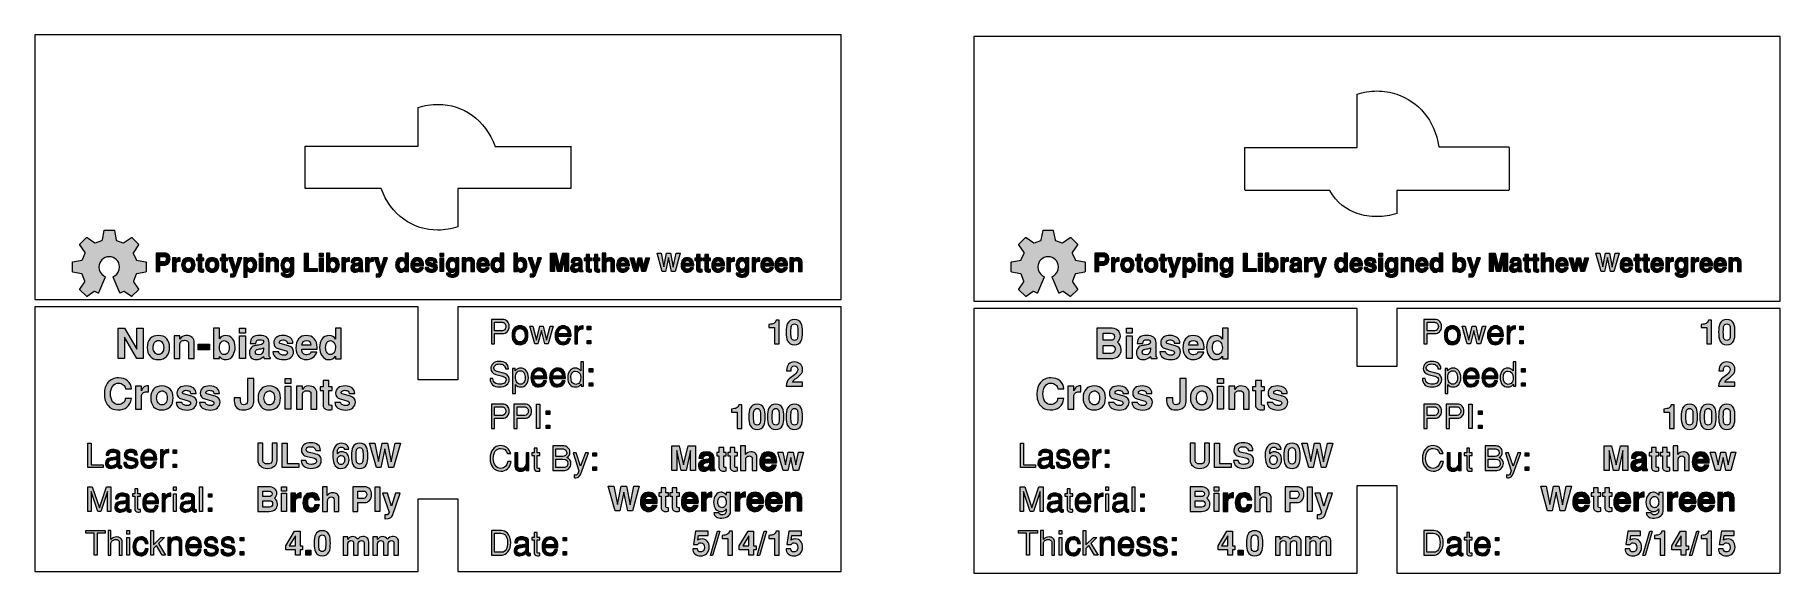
# Model space of a CAD drawing. Header units: inches. Extents: x 0.54 to 9.2, y -3.32 to -0.65.
import ezdxf

# ---------------------------------------------------------------- set-up
doc = ezdxf.new("R2010")
doc.units = ezdxf.units.IN
doc.header["$MEASUREMENT"] = 0
doc.layers.add('Layer 1', color=7, linetype='Continuous')

# ---------------------------------------------------------------- blocks, each defined once
blk = doc.blocks.new('block 2')
at = {"layer": 'Layer 1', "color": 7, "lineweight": 5, "true_color": 0xffffff}
for points in [[(5.1957, -0.6592), (5.1957, -1.9721), (9.1957, -1.9721), (9.1957, -0.6592), (5.1957, -0.6592)], [(6.5393, -1.4208), (6.5393, -1.211)], [(7.8522, -1.211), (7.8522, -1.4208)]]:
    blk.add_lwpolyline(points, dxfattribs=at)
for points, knots in [([(6.5393, -1.2101), (6.5393, -1.2101), (7.0973, -1.2101), (7.0973, -1.2101), (7.0973, -1.2101), (7.0973, -0.9463), (7.0973, -0.9463), (7.0973, -0.9463), (7.0973, -0.9457), (7.0973, -0.9457), (7.1291, -0.9351), (7.1622, -0.9301), (7.1957, -0.9301), (7.1957, -0.9301), (7.1957, -0.9301), (7.1957, -0.9301), (7.2302, -0.9301), (7.2632, -0.936), (7.2942, -0.9463), (7.4005, -0.9818), (7.4818, -1.0726), (7.5025, -1.2078), (7.5025, -1.2078), (7.8522, -1.2078), (7.8522, -1.2078)], [0, 0, 0, 0, 1, 1, 1, 2, 2, 2, 3, 3, 3, 4, 4, 4, 5, 5, 5, 6, 6, 6, 7, 7, 7, 8, 8, 8, 8]), ([(7.8522, -1.4231), (7.8522, -1.4231), (7.2942, -1.4231), (7.2942, -1.4231), (7.2942, -1.4231), (7.2942, -1.5373), (7.2942, -1.5373), (7.2624, -1.5479), (7.2293, -1.5535), (7.1957, -1.5535), (7.1613, -1.5535), (7.1283, -1.5477), (7.0973, -1.5373), (7.0443, -1.5197), (6.9974, -1.4882), (6.9613, -1.4231), (6.9613, -1.4231), (6.5393, -1.4231), (6.5393, -1.4231)], [0, 0, 0, 0, 1, 1, 1, 2, 2, 2, 3, 3, 3, 4, 4, 4, 5, 5, 5, 6, 6, 6, 6])]:
    blk.add_open_spline(points, degree=3, knots=knots, dxfattribs=at)
blk = doc.blocks.new('block 3')
at = {"layer": 'Layer 1', "true_color": 0xed1f24}
h = blk.add_hatch(color=240, dxfattribs=at)
h.dxf.hatch_style = 2
h.paths.add_polyline_path([(1.0742, -2.2579), (1.0433, -2.2579), (0.9819, -2.1519), (0.9819, -2.2579), (0.9507, -2.2579), (0.9507, -2.1061), (0.9815, -2.1061), (1.043, -2.2102), (1.043, -2.1061), (1.0742, -2.1061)])
h = blk.add_hatch(color=240, dxfattribs=at)
h.dxf.hatch_style = 2
edge = h.paths.add_edge_path()
edge.add_spline(control_points=[(1.2057, -2.2029), (1.2057, -2.222), (1.2007, -2.2367), (1.1908, -2.2471), (1.1809, -2.2575), (1.1669, -2.2627), (1.1488, -2.2627), (1.132, -2.2627), (1.1187, -2.2573), (1.109, -2.2465), (1.0993, -2.2357), (1.0944, -2.2209), (1.0944, -2.2021), (1.0944, -2.1836), (1.0993, -2.1692), (1.109, -2.1588), (1.1187, -2.1484), (1.1324, -2.1432), (1.1501, -2.1432), (1.1676, -2.1432), (1.1812, -2.1484), (1.191, -2.159), (1.2008, -2.1695), (1.2057, -2.1842), (1.2057, -2.2029)], knot_values=[0, 0, 0, 0, 1, 1, 1, 2, 2, 2, 3, 3, 3, 4, 4, 4, 5, 5, 5, 6, 6, 6, 7, 7, 7, 8, 8, 8, 8], degree=3, periodic=1)
edge = h.paths.add_edge_path()
edge.add_spline(control_points=[(1.1765, -2.2031), (1.1765, -2.1927), (1.174, -2.1842), (1.169, -2.1777), (1.164, -2.1712), (1.1577, -2.1679), (1.1501, -2.1679), (1.1424, -2.1679), (1.1361, -2.1714), (1.1312, -2.1783), (1.1263, -2.1853), (1.1238, -2.1941), (1.1238, -2.2049), (1.1238, -2.2139), (1.1264, -2.2216), (1.1316, -2.228), (1.1368, -2.2343), (1.1431, -2.2375), (1.1505, -2.2375), (1.1581, -2.2375), (1.1644, -2.2343), (1.1692, -2.2279), (1.1741, -2.2214), (1.1765, -2.2132), (1.1765, -2.2031)], knot_values=[0, 0, 0, 0, 1, 1, 1, 2, 2, 2, 3, 3, 3, 4, 4, 4, 5, 5, 5, 6, 6, 6, 7, 7, 7, 8, 8, 8, 8], degree=3, periodic=1)
h = blk.add_hatch(color=240, dxfattribs=at)
h.dxf.hatch_style = 2
edge = h.paths.add_edge_path()
edge.add_spline(control_points=[(1.3282, -2.2579), (1.3282, -2.2579), (1.299, -2.2579), (1.299, -2.2579), (1.299, -2.2579), (1.299, -2.1804), (1.299, -2.1804), (1.299, -2.1763), (1.2973, -2.173), (1.2938, -2.1706), (1.2903, -2.1681), (1.2856, -2.1669), (1.2796, -2.1669), (1.2731, -2.1669), (1.2677, -2.1686), (1.2633, -2.1721), (1.2589, -2.1756), (1.2567, -2.18), (1.2567, -2.1852), (1.2567, -2.1852), (1.2567, -2.2579), (1.2567, -2.2579), (1.2567, -2.2579), (1.2276, -2.2579), (1.2276, -2.2579), (1.2276, -2.2579), (1.2276, -2.145), (1.2276, -2.145), (1.2276, -2.145), (1.2567, -2.145), (1.2567, -2.145), (1.2567, -2.145), (1.2567, -2.1619), (1.2567, -2.1619), (1.2633, -2.1494), (1.2731, -2.1432), (1.2863, -2.1432), (1.299, -2.1432), (1.3091, -2.1464), (1.3167, -2.1529), (1.3244, -2.1595), (1.3282, -2.1681), (1.3282, -2.1788), (1.3282, -2.1788), (1.3282, -2.2579), (1.3282, -2.2579)], knot_values=[0, 0, 0, 0, 1, 1, 1, 2, 2, 2, 3, 3, 3, 4, 4, 4, 5, 5, 5, 6, 6, 6, 7, 7, 7, 8, 8, 8, 9, 9, 9, 10, 10, 10, 11, 11, 11, 12, 12, 12, 13, 13, 13, 14, 14, 14, 15, 15, 15, 15], degree=3, periodic=1)
h = blk.add_hatch(color=240, dxfattribs=at)
h.dxf.hatch_style = 2
edge = h.paths.add_edge_path()
edge.add_spline(control_points=[(1.5307, -2.2021), (1.5307, -2.2157), (1.5273, -2.2286), (1.5205, -2.2407), (1.5121, -2.2554), (1.5013, -2.2627), (1.488, -2.2627), (1.4794, -2.2627), (1.4723, -2.2615), (1.4667, -2.259), (1.4619, -2.2566), (1.4571, -2.2527), (1.4524, -2.2471), (1.4524, -2.2471), (1.4524, -2.2579), (1.4524, -2.2579), (1.4524, -2.2579), (1.4232, -2.2579), (1.4232, -2.2579), (1.4232, -2.2579), (1.4232, -2.1061), (1.4232, -2.1061), (1.4232, -2.1061), (1.4524, -2.1061), (1.4524, -2.1061), (1.4524, -2.1061), (1.4524, -2.16), (1.4524, -2.16), (1.4578, -2.1488), (1.468, -2.1432), (1.4832, -2.1432), (1.4978, -2.1432), (1.5093, -2.1486), (1.5179, -2.1594), (1.5264, -2.1702), (1.5307, -2.1845), (1.5307, -2.2021)], knot_values=[0, 0, 0, 0, 1, 1, 1, 2, 2, 2, 3, 3, 3, 4, 4, 4, 5, 5, 5, 6, 6, 6, 7, 7, 7, 8, 8, 8, 9, 9, 9, 10, 10, 10, 11, 11, 11, 12, 12, 12, 12], degree=3, periodic=1)
edge = h.paths.add_edge_path()
edge.add_spline(control_points=[(1.5009, -2.2038), (1.5009, -2.1931), (1.4986, -2.1845), (1.4941, -2.1781), (1.4895, -2.1716), (1.4835, -2.1684), (1.476, -2.1684), (1.4695, -2.1684), (1.4639, -2.1717), (1.4593, -2.1783), (1.4547, -2.1849), (1.4524, -2.1932), (1.4524, -2.2032), (1.4524, -2.2134), (1.4546, -2.2218), (1.4592, -2.2284), (1.4638, -2.2349), (1.4697, -2.2382), (1.477, -2.2382), (1.4841, -2.2382), (1.4898, -2.2349), (1.4943, -2.2285), (1.4987, -2.222), (1.5009, -2.2138), (1.5009, -2.2038)], knot_values=[0, 0, 0, 0, 1, 1, 1, 2, 2, 2, 3, 3, 3, 4, 4, 4, 5, 5, 5, 6, 6, 6, 7, 7, 7, 8, 8, 8, 8], degree=3, periodic=1)
h = blk.add_hatch(color=240, dxfattribs=at)
h.dxf.hatch_style = 2
h.paths.add_polyline_path([(1.5815, -2.1321), (1.5524, -2.1321), (1.5524, -2.1061), (1.5815, -2.1061)])
h.paths.add_polyline_path([(1.5815, -2.2579), (1.5524, -2.2579), (1.5524, -2.145), (1.5815, -2.145)])
h = blk.add_hatch(color=240, dxfattribs=at)
h.dxf.hatch_style = 2
edge = h.paths.add_edge_path()
edge.add_spline(control_points=[(1.7055, -2.2579), (1.7055, -2.2579), (1.6744, -2.2579), (1.6744, -2.2579), (1.673, -2.2557), (1.672, -2.252), (1.6713, -2.2469), (1.6606, -2.2576), (1.6486, -2.2629), (1.6353, -2.2629), (1.6244, -2.2629), (1.6162, -2.2599), (1.6105, -2.2539), (1.6048, -2.2478), (1.6019, -2.2393), (1.6019, -2.2282), (1.6019, -2.219), (1.6046, -2.2111), (1.6101, -2.2046), (1.6155, -2.1981), (1.6228, -2.1941), (1.6319, -2.1927), (1.6362, -2.1922), (1.6435, -2.1912), (1.6538, -2.1898), (1.6599, -2.1889), (1.6643, -2.1874), (1.667, -2.1853), (1.6698, -2.1833), (1.6712, -2.1801), (1.6715, -2.1757), (1.6719, -2.168), (1.6659, -2.1642), (1.6534, -2.1642), (1.6403, -2.1642), (1.6336, -2.1703), (1.6332, -2.1825), (1.6332, -2.1825), (1.6055, -2.1825), (1.6055, -2.1825), (1.606, -2.1692), (1.61, -2.1593), (1.6175, -2.1528), (1.6249, -2.1464), (1.6365, -2.1432), (1.6524, -2.1432), (1.6835, -2.1432), (1.699, -2.1552), (1.699, -2.1792), (1.699, -2.1792), (1.699, -2.2415), (1.699, -2.2415), (1.699, -2.2464), (1.7012, -2.2506), (1.7055, -2.2542), (1.7055, -2.2542), (1.7055, -2.2579), (1.7055, -2.2579)], knot_values=[0, 0, 0, 0, 1, 1, 1, 2, 2, 2, 3, 3, 3, 4, 4, 4, 5, 5, 5, 6, 6, 6, 7, 7, 7, 8, 8, 8, 9, 9, 9, 10, 10, 10, 11, 11, 11, 12, 12, 12, 13, 13, 13, 14, 14, 14, 15, 15, 15, 16, 16, 16, 17, 17, 17, 18, 18, 18, 19, 19, 19, 19], degree=3, periodic=1)
edge = h.paths.add_edge_path()
edge.add_spline(control_points=[(1.6715, -2.2088), (1.6715, -2.2088), (1.6715, -2.2044), (1.6715, -2.2044), (1.6673, -2.2068), (1.6631, -2.2082), (1.6587, -2.2088), (1.6486, -2.21), (1.6417, -2.2116), (1.6382, -2.2134), (1.6333, -2.2157), (1.6309, -2.2199), (1.6309, -2.2259), (1.6309, -2.2345), (1.6363, -2.2388), (1.647, -2.2388), (1.6634, -2.2388), (1.6715, -2.2288), (1.6715, -2.2088)], knot_values=[0, 0, 0, 0, 1, 1, 1, 2, 2, 2, 3, 3, 3, 4, 4, 4, 5, 5, 5, 6, 6, 6, 6], degree=3, periodic=1)
h = blk.add_hatch(color=240, dxfattribs=at)
h.dxf.hatch_style = 2
edge = h.paths.add_edge_path()
edge.add_spline(control_points=[(1.8205, -2.2236), (1.8205, -2.2352), (1.8162, -2.2447), (1.8076, -2.252), (1.7989, -2.2593), (1.7876, -2.2629), (1.7734, -2.2629), (1.756, -2.2629), (1.7427, -2.2597), (1.7333, -2.2531), (1.7239, -2.2465), (1.7189, -2.237), (1.7182, -2.2248), (1.7182, -2.2248), (1.7469, -2.2248), (1.7469, -2.2248), (1.748, -2.2305), (1.7517, -2.2348), (1.758, -2.2375), (1.7628, -2.2399), (1.7686, -2.2411), (1.7753, -2.2411), (1.7796, -2.2411), (1.7831, -2.2399), (1.786, -2.2375), (1.7888, -2.2351), (1.7903, -2.2323), (1.7903, -2.2289), (1.7903, -2.2255), (1.7893, -2.2231), (1.7874, -2.2216), (1.7858, -2.2204), (1.7825, -2.2191), (1.7772, -2.2176), (1.7772, -2.2176), (1.7442, -2.2081), (1.7442, -2.2081), (1.7296, -2.2038), (1.7224, -2.194), (1.7224, -2.1787), (1.7224, -2.1681), (1.7265, -2.1595), (1.7348, -2.1529), (1.7432, -2.1464), (1.7547, -2.1432), (1.7694, -2.1432), (1.7837, -2.1432), (1.7953, -2.1466), (1.8041, -2.1536), (1.8129, -2.1605), (1.8174, -2.1698), (1.8176, -2.1815), (1.8176, -2.1815), (1.7894, -2.1815), (1.7894, -2.1815), (1.7898, -2.1766), (1.7881, -2.1727), (1.7843, -2.1697), (1.7805, -2.1667), (1.7748, -2.1652), (1.7671, -2.1652), (1.763, -2.1652), (1.7593, -2.1662), (1.7561, -2.1682), (1.7524, -2.1702), (1.7505, -2.1729), (1.7505, -2.1763), (1.7505, -2.18), (1.7517, -2.1823), (1.7542, -2.1829), (1.7542, -2.1829), (1.7959, -2.1944), (1.7959, -2.1944), (1.8123, -2.1989), (1.8205, -2.2086), (1.8205, -2.2236)], knot_values=[0, 0, 0, 0, 1, 1, 1, 2, 2, 2, 3, 3, 3, 4, 4, 4, 5, 5, 5, 6, 6, 6, 7, 7, 7, 8, 8, 8, 9, 9, 9, 10, 10, 10, 11, 11, 11, 12, 12, 12, 13, 13, 13, 14, 14, 14, 15, 15, 15, 16, 16, 16, 17, 17, 17, 18, 18, 18, 19, 19, 19, 20, 20, 20, 21, 21, 21, 22, 22, 22, 23, 23, 23, 24, 24, 24, 25, 25, 25, 25], degree=3, periodic=1)
h = blk.add_hatch(color=240, dxfattribs=at)
h.dxf.hatch_style = 2
edge = h.paths.add_edge_path()
edge.add_spline(control_points=[(1.9376, -2.2017), (1.9376, -2.205), (1.9374, -2.208), (1.9369, -2.2107), (1.9369, -2.2107), (1.8621, -2.2107), (1.8621, -2.2107), (1.8619, -2.2115), (1.8617, -2.2128), (1.8617, -2.2146), (1.8617, -2.222), (1.864, -2.2279), (1.8685, -2.2324), (1.8731, -2.2369), (1.879, -2.2392), (1.8863, -2.2392), (1.8911, -2.2392), (1.8956, -2.2378), (1.8997, -2.235), (1.9034, -2.2324), (1.9058, -2.2294), (1.9067, -2.2261), (1.9067, -2.2261), (1.9363, -2.2261), (1.9363, -2.2261), (1.9324, -2.237), (1.9256, -2.2459), (1.9158, -2.2525), (1.906, -2.2592), (1.8951, -2.2625), (1.883, -2.2625), (1.8695, -2.2625), (1.8582, -2.2583), (1.849, -2.2498), (1.838, -2.2397), (1.8326, -2.2252), (1.8326, -2.2063), (1.8326, -2.186), (1.837, -2.1704), (1.8458, -2.1595), (1.8546, -2.1486), (1.8673, -2.1432), (1.8838, -2.1432), (1.8999, -2.1432), (1.9129, -2.1485), (1.9228, -2.1593), (1.9326, -2.1701), (1.9376, -2.1842), (1.9376, -2.2017)], knot_values=[0, 0, 0, 0, 1, 1, 1, 2, 2, 2, 3, 3, 3, 4, 4, 4, 5, 5, 5, 6, 6, 6, 7, 7, 7, 8, 8, 8, 9, 9, 9, 10, 10, 10, 11, 11, 11, 12, 12, 12, 13, 13, 13, 14, 14, 14, 15, 15, 15, 16, 16, 16, 16], degree=3, periodic=1)
edge = h.paths.add_edge_path()
edge.add_spline(control_points=[(1.9067, -2.1911), (1.9059, -2.1754), (1.8986, -2.1675), (1.8849, -2.1675), (1.871, -2.1675), (1.8633, -2.1754), (1.8617, -2.1911), (1.8617, -2.1911), (1.9067, -2.1911), (1.9067, -2.1911)], knot_values=[0, 0, 0, 0, 1, 1, 1, 2, 2, 2, 3, 3, 3, 3], degree=3, periodic=1)
h = blk.add_hatch(color=240, dxfattribs=at)
h.dxf.hatch_style = 2
edge = h.paths.add_edge_path()
edge.add_spline(control_points=[(2.0574, -2.2586), (2.0574, -2.2586), (2.0282, -2.2586), (2.0282, -2.2586), (2.0282, -2.2586), (2.0282, -2.2463), (2.0282, -2.2463), (2.021, -2.2573), (2.0094, -2.2627), (1.9936, -2.2627), (1.9808, -2.2627), (1.9701, -2.2561), (1.9615, -2.2429), (1.9537, -2.2309), (1.9499, -2.2173), (1.9499, -2.2021), (1.9499, -2.186), (1.9534, -2.1727), (1.9605, -2.1621), (1.9691, -2.1495), (1.9817, -2.1432), (1.9984, -2.1432), (2.0121, -2.1432), (2.0221, -2.149), (2.0282, -2.1607), (2.0282, -2.1607), (2.0282, -2.1061), (2.0282, -2.1061), (2.0282, -2.1061), (2.0574, -2.1061), (2.0574, -2.1061), (2.0574, -2.1061), (2.0574, -2.2586), (2.0574, -2.2586)], knot_values=[0, 0, 0, 0, 1, 1, 1, 2, 2, 2, 3, 3, 3, 4, 4, 4, 5, 5, 5, 6, 6, 6, 7, 7, 7, 8, 8, 8, 9, 9, 9, 10, 10, 10, 11, 11, 11, 11], degree=3, periodic=1)
edge = h.paths.add_edge_path()
edge.add_spline(control_points=[(2.0282, -2.2039), (2.0282, -2.1935), (2.0259, -2.185), (2.0213, -2.1783), (2.0168, -2.1717), (2.011, -2.1684), (2.0041, -2.1684), (1.9967, -2.1684), (1.9907, -2.1715), (1.9863, -2.1779), (1.9819, -2.1843), (1.9796, -2.1928), (1.9796, -2.2035), (1.9796, -2.2143), (1.9819, -2.2228), (1.9865, -2.229), (1.9906, -2.235), (1.996, -2.2379), (2.0025, -2.2379), (2.0101, -2.2379), (2.0163, -2.2348), (2.021, -2.2285), (2.0258, -2.2222), (2.0282, -2.214), (2.0282, -2.2039)], knot_values=[0, 0, 0, 0, 1, 1, 1, 2, 2, 2, 3, 3, 3, 4, 4, 4, 5, 5, 5, 6, 6, 6, 7, 7, 7, 8, 8, 8, 8], degree=3, periodic=1)
h = blk.add_hatch(color=240, dxfattribs=at)
h.dxf.hatch_style = 2
h.paths.add_polyline_path([(1.4038, -2.2146), (1.3471, -2.2146), (1.3471, -2.1863), (1.4038, -2.1863)])
h = blk.add_hatch(color=240, dxfattribs=at)
h.dxf.hatch_style = 2
edge = h.paths.add_edge_path()
edge.add_spline(control_points=[(1.0157, -2.4561), (1.0137, -2.4751), (1.0065, -2.4895), (0.994, -2.4992), (0.9825, -2.5081), (0.9674, -2.5125), (0.9486, -2.5125), (0.9281, -2.5125), (0.9118, -2.5053), (0.8999, -2.4909), (0.8879, -2.4764), (0.8819, -2.4568), (0.8819, -2.4321), (0.8819, -2.4092), (0.8878, -2.3906), (0.8997, -2.3763), (0.9122, -2.3611), (0.9294, -2.3536), (0.9515, -2.3536), (0.97, -2.3536), (0.9852, -2.3585), (0.9972, -2.3685), (1.0091, -2.3784), (1.0153, -2.3914), (1.0157, -2.4075), (1.0157, -2.4075), (0.9859, -2.4075), (0.9859, -2.4075), (0.9851, -2.3995), (0.9815, -2.3928), (0.9752, -2.3875), (0.9689, -2.3823), (0.9612, -2.3796), (0.9524, -2.3796), (0.94, -2.3796), (0.9302, -2.3844), (0.9231, -2.394), (0.9159, -2.4036), (0.9124, -2.4166), (0.9124, -2.4329), (0.9124, -2.4492), (0.9159, -2.4621), (0.923, -2.4716), (0.9301, -2.4811), (0.9395, -2.4859), (0.9513, -2.4859), (0.9606, -2.4859), (0.9685, -2.4831), (0.9751, -2.4776), (0.9816, -2.4721), (0.9851, -2.465), (0.9855, -2.4561), (0.9855, -2.4561), (1.0157, -2.4561), (1.0157, -2.4561)], knot_values=[0, 0, 0, 0, 1, 1, 1, 2, 2, 2, 3, 3, 3, 4, 4, 4, 5, 5, 5, 6, 6, 6, 7, 7, 7, 8, 8, 8, 9, 9, 9, 10, 10, 10, 11, 11, 11, 12, 12, 12, 13, 13, 13, 14, 14, 14, 15, 15, 15, 16, 16, 16, 17, 17, 17, 18, 18, 18, 18], degree=3, periodic=1)
h = blk.add_hatch(color=240, dxfattribs=at)
h.dxf.hatch_style = 2
edge = h.paths.add_edge_path()
edge.add_spline(control_points=[(1.1003, -2.4227), (1.0964, -2.4223), (1.0935, -2.4221), (1.0917, -2.4221), (1.0835, -2.4221), (1.0771, -2.4243), (1.0725, -2.4287), (1.0678, -2.4331), (1.0655, -2.4386), (1.0655, -2.4452), (1.0655, -2.4452), (1.0655, -2.5079), (1.0655, -2.5079), (1.0655, -2.5079), (1.0363, -2.5079), (1.0363, -2.5079), (1.0363, -2.5079), (1.0363, -2.395), (1.0363, -2.395), (1.0363, -2.395), (1.0655, -2.395), (1.0655, -2.395), (1.0655, -2.395), (1.0655, -2.4169), (1.0655, -2.4169), (1.0676, -2.4102), (1.0717, -2.4046), (1.078, -2.4), (1.0842, -2.3954), (1.0905, -2.3932), (1.0967, -2.3932), (1.0974, -2.3932), (1.0986, -2.3933), (1.1003, -2.3936), (1.1003, -2.3936), (1.1003, -2.4227), (1.1003, -2.4227)], knot_values=[0, 0, 0, 0, 1, 1, 1, 2, 2, 2, 3, 3, 3, 4, 4, 4, 5, 5, 5, 6, 6, 6, 7, 7, 7, 8, 8, 8, 9, 9, 9, 10, 10, 10, 11, 11, 11, 12, 12, 12, 12], degree=3, periodic=1)
h = blk.add_hatch(color=240, dxfattribs=at)
h.dxf.hatch_style = 2
edge = h.paths.add_edge_path()
edge.add_spline(control_points=[(1.223, -2.4529), (1.223, -2.472), (1.218, -2.4867), (1.2081, -2.4971), (1.1981, -2.5075), (1.1842, -2.5127), (1.1661, -2.5127), (1.1493, -2.5127), (1.136, -2.5073), (1.1263, -2.4965), (1.1166, -2.4857), (1.1117, -2.4709), (1.1117, -2.4521), (1.1117, -2.4336), (1.1166, -2.4192), (1.1263, -2.4088), (1.136, -2.3984), (1.1497, -2.3932), (1.1674, -2.3932), (1.1849, -2.3932), (1.1985, -2.3984), (1.2083, -2.409), (1.2181, -2.4195), (1.223, -2.4342), (1.223, -2.4529)], knot_values=[0, 0, 0, 0, 1, 1, 1, 2, 2, 2, 3, 3, 3, 4, 4, 4, 5, 5, 5, 6, 6, 6, 7, 7, 7, 8, 8, 8, 8], degree=3, periodic=1)
edge = h.paths.add_edge_path()
edge.add_spline(control_points=[(1.1938, -2.4531), (1.1938, -2.4427), (1.1913, -2.4342), (1.1863, -2.4277), (1.1813, -2.4212), (1.175, -2.4179), (1.1674, -2.4179), (1.1597, -2.4179), (1.1534, -2.4214), (1.1485, -2.4283), (1.1436, -2.4353), (1.1411, -2.4441), (1.1411, -2.4549), (1.1411, -2.4639), (1.1437, -2.4716), (1.1489, -2.478), (1.1541, -2.4843), (1.1604, -2.4875), (1.1678, -2.4875), (1.1754, -2.4875), (1.1817, -2.4843), (1.1865, -2.4779), (1.1914, -2.4714), (1.1938, -2.4632), (1.1938, -2.4531)], knot_values=[0, 0, 0, 0, 1, 1, 1, 2, 2, 2, 3, 3, 3, 4, 4, 4, 5, 5, 5, 6, 6, 6, 7, 7, 7, 8, 8, 8, 8], degree=3, periodic=1)
h = blk.add_hatch(color=240, dxfattribs=at)
h.dxf.hatch_style = 2
edge = h.paths.add_edge_path()
edge.add_spline(control_points=[(1.3401, -2.4736), (1.3401, -2.4852), (1.3358, -2.4947), (1.3271, -2.502), (1.3185, -2.5093), (1.3071, -2.5129), (1.293, -2.5129), (1.2756, -2.5129), (1.2622, -2.5097), (1.2529, -2.5031), (1.2435, -2.4965), (1.2385, -2.487), (1.2378, -2.4748), (1.2378, -2.4748), (1.2665, -2.4748), (1.2665, -2.4748), (1.2676, -2.4805), (1.2713, -2.4848), (1.2776, -2.4875), (1.2824, -2.4899), (1.2882, -2.4911), (1.2949, -2.4911), (1.2992, -2.4911), (1.3027, -2.4899), (1.3056, -2.4875), (1.3084, -2.4851), (1.3099, -2.4823), (1.3099, -2.4789), (1.3099, -2.4755), (1.3089, -2.4731), (1.3069, -2.4716), (1.3054, -2.4704), (1.302, -2.4691), (1.2968, -2.4676), (1.2968, -2.4676), (1.2638, -2.4581), (1.2638, -2.4581), (1.2492, -2.4538), (1.2419, -2.444), (1.2419, -2.4287), (1.2419, -2.4181), (1.2461, -2.4095), (1.2544, -2.4029), (1.2628, -2.3964), (1.2743, -2.3932), (1.289, -2.3932), (1.3033, -2.3932), (1.3149, -2.3966), (1.3237, -2.4036), (1.3325, -2.4105), (1.337, -2.4198), (1.3371, -2.4315), (1.3371, -2.4315), (1.309, -2.4315), (1.309, -2.4315), (1.3094, -2.4266), (1.3077, -2.4227), (1.3039, -2.4197), (1.3001, -2.4167), (1.2944, -2.4152), (1.2867, -2.4152), (1.2826, -2.4152), (1.2789, -2.4162), (1.2757, -2.4182), (1.2719, -2.4202), (1.2701, -2.4229), (1.2701, -2.4263), (1.2701, -2.43), (1.2713, -2.4323), (1.2738, -2.4329), (1.2738, -2.4329), (1.3155, -2.4444), (1.3155, -2.4444), (1.3319, -2.4489), (1.3401, -2.4586), (1.3401, -2.4736)], knot_values=[0, 0, 0, 0, 1, 1, 1, 2, 2, 2, 3, 3, 3, 4, 4, 4, 5, 5, 5, 6, 6, 6, 7, 7, 7, 8, 8, 8, 9, 9, 9, 10, 10, 10, 11, 11, 11, 12, 12, 12, 13, 13, 13, 14, 14, 14, 15, 15, 15, 16, 16, 16, 17, 17, 17, 18, 18, 18, 19, 19, 19, 20, 20, 20, 21, 21, 21, 22, 22, 22, 23, 23, 23, 24, 24, 24, 25, 25, 25, 25], degree=3, periodic=1)
h = blk.add_hatch(color=240, dxfattribs=at)
h.dxf.hatch_style = 2
edge = h.paths.add_edge_path()
edge.add_spline(control_points=[(1.4559, -2.4736), (1.4559, -2.4852), (1.4516, -2.4947), (1.443, -2.502), (1.4344, -2.5093), (1.423, -2.5129), (1.4088, -2.5129), (1.3914, -2.5129), (1.3781, -2.5097), (1.3687, -2.5031), (1.3593, -2.4965), (1.3543, -2.487), (1.3536, -2.4748), (1.3536, -2.4748), (1.3824, -2.4748), (1.3824, -2.4748), (1.3835, -2.4805), (1.3871, -2.4848), (1.3934, -2.4875), (1.3983, -2.4899), (1.404, -2.4911), (1.4107, -2.4911), (1.415, -2.4911), (1.4186, -2.4899), (1.4214, -2.4875), (1.4243, -2.4851), (1.4257, -2.4823), (1.4257, -2.4789), (1.4257, -2.4755), (1.4247, -2.4731), (1.4228, -2.4716), (1.4213, -2.4704), (1.4179, -2.4691), (1.4126, -2.4676), (1.4126, -2.4676), (1.3797, -2.4581), (1.3797, -2.4581), (1.3651, -2.4538), (1.3578, -2.444), (1.3578, -2.4287), (1.3578, -2.4181), (1.3619, -2.4095), (1.3703, -2.4029), (1.3786, -2.3964), (1.3901, -2.3932), (1.4049, -2.3932), (1.4192, -2.3932), (1.4307, -2.3966), (1.4395, -2.4036), (1.4484, -2.4105), (1.4528, -2.4198), (1.453, -2.4315), (1.453, -2.4315), (1.4249, -2.4315), (1.4249, -2.4315), (1.4253, -2.4266), (1.4236, -2.4227), (1.4197, -2.4197), (1.4159, -2.4167), (1.4102, -2.4152), (1.4026, -2.4152), (1.3984, -2.4152), (1.3947, -2.4162), (1.3915, -2.4182), (1.3878, -2.4202), (1.3859, -2.4229), (1.3859, -2.4263), (1.3859, -2.43), (1.3871, -2.4323), (1.3896, -2.4329), (1.3896, -2.4329), (1.4313, -2.4444), (1.4313, -2.4444), (1.4477, -2.4489), (1.4559, -2.4586), (1.4559, -2.4736)], knot_values=[0, 0, 0, 0, 1, 1, 1, 2, 2, 2, 3, 3, 3, 4, 4, 4, 5, 5, 5, 6, 6, 6, 7, 7, 7, 8, 8, 8, 9, 9, 9, 10, 10, 10, 11, 11, 11, 12, 12, 12, 13, 13, 13, 14, 14, 14, 15, 15, 15, 16, 16, 16, 17, 17, 17, 18, 18, 18, 19, 19, 19, 20, 20, 20, 21, 21, 21, 22, 22, 22, 23, 23, 23, 24, 24, 24, 25, 25, 25, 25], degree=3, periodic=1)
h = blk.add_hatch(color=240, dxfattribs=at)
h.dxf.hatch_style = 2
edge = h.paths.add_edge_path()
edge.add_spline(control_points=[(1.6226, -2.4729), (1.6226, -2.4831), (1.6188, -2.4918), (1.6113, -2.4992), (1.6021, -2.5082), (1.5891, -2.5127), (1.5721, -2.5127), (1.5573, -2.5127), (1.5459, -2.5086), (1.5381, -2.5004), (1.5302, -2.4923), (1.5263, -2.481), (1.5263, -2.4667), (1.5263, -2.4667), (1.5263, -2.4519), (1.5263, -2.4519), (1.5263, -2.4519), (1.5576, -2.4519), (1.5576, -2.4519), (1.5576, -2.4519), (1.5576, -2.4617), (1.5576, -2.4617), (1.5576, -2.4709), (1.5586, -2.4773), (1.5608, -2.481), (1.5629, -2.4847), (1.5669, -2.4865), (1.5726, -2.4865), (1.5784, -2.4865), (1.583, -2.485), (1.5863, -2.4819), (1.5896, -2.4789), (1.5913, -2.4746), (1.5913, -2.4692), (1.5913, -2.4692), (1.5913, -2.3561), (1.5913, -2.3561), (1.5913, -2.3561), (1.6226, -2.3561), (1.6226, -2.3561), (1.6226, -2.3561), (1.6226, -2.4729), (1.6226, -2.4729)], knot_values=[0, 0, 0, 0, 1, 1, 1, 2, 2, 2, 3, 3, 3, 4, 4, 4, 5, 5, 5, 6, 6, 6, 7, 7, 7, 8, 8, 8, 9, 9, 9, 10, 10, 10, 11, 11, 11, 12, 12, 12, 13, 13, 13, 14, 14, 14, 14], degree=3, periodic=1)
h = blk.add_hatch(color=240, dxfattribs=at)
h.dxf.hatch_style = 2
edge = h.paths.add_edge_path()
edge.add_spline(control_points=[(1.7557, -2.4529), (1.7557, -2.472), (1.7507, -2.4867), (1.7408, -2.4971), (1.7309, -2.5075), (1.7169, -2.5127), (1.6988, -2.5127), (1.682, -2.5127), (1.6687, -2.5073), (1.659, -2.4965), (1.6493, -2.4857), (1.6444, -2.4709), (1.6444, -2.4521), (1.6444, -2.4336), (1.6493, -2.4192), (1.659, -2.4088), (1.6687, -2.3984), (1.6824, -2.3932), (1.7001, -2.3932), (1.7176, -2.3932), (1.7312, -2.3984), (1.741, -2.409), (1.7508, -2.4195), (1.7557, -2.4342), (1.7557, -2.4529)], knot_values=[0, 0, 0, 0, 1, 1, 1, 2, 2, 2, 3, 3, 3, 4, 4, 4, 5, 5, 5, 6, 6, 6, 7, 7, 7, 8, 8, 8, 8], degree=3, periodic=1)
edge = h.paths.add_edge_path()
edge.add_spline(control_points=[(1.7265, -2.4531), (1.7265, -2.4427), (1.724, -2.4342), (1.719, -2.4277), (1.714, -2.4212), (1.7077, -2.4179), (1.7001, -2.4179), (1.6924, -2.4179), (1.6861, -2.4214), (1.6812, -2.4283), (1.6763, -2.4353), (1.6738, -2.4441), (1.6738, -2.4549), (1.6738, -2.4639), (1.6764, -2.4716), (1.6816, -2.478), (1.6868, -2.4843), (1.6931, -2.4875), (1.7005, -2.4875), (1.7081, -2.4875), (1.7144, -2.4843), (1.7192, -2.4779), (1.7241, -2.4714), (1.7265, -2.4632), (1.7265, -2.4531)], knot_values=[0, 0, 0, 0, 1, 1, 1, 2, 2, 2, 3, 3, 3, 4, 4, 4, 5, 5, 5, 6, 6, 6, 7, 7, 7, 8, 8, 8, 8], degree=3, periodic=1)
h = blk.add_hatch(color=240, dxfattribs=at)
h.dxf.hatch_style = 2
h.paths.add_polyline_path([(1.8076, -2.3821), (1.7784, -2.3821), (1.7784, -2.3561), (1.8076, -2.3561)])
h.paths.add_polyline_path([(1.8076, -2.5079), (1.7784, -2.5079), (1.7784, -2.395), (1.8076, -2.395)])
h = blk.add_hatch(color=240, dxfattribs=at)
h.dxf.hatch_style = 2
edge = h.paths.add_edge_path()
edge.add_spline(control_points=[(1.9361, -2.5079), (1.9361, -2.5079), (1.9069, -2.5079), (1.9069, -2.5079), (1.9069, -2.5079), (1.9069, -2.4304), (1.9069, -2.4304), (1.9069, -2.4263), (1.9052, -2.423), (1.9017, -2.4206), (1.8983, -2.4181), (1.8935, -2.4169), (1.8876, -2.4169), (1.881, -2.4169), (1.8756, -2.4186), (1.8712, -2.4221), (1.8668, -2.4256), (1.8646, -2.43), (1.8646, -2.4352), (1.8646, -2.4352), (1.8646, -2.5079), (1.8646, -2.5079), (1.8646, -2.5079), (1.8355, -2.5079), (1.8355, -2.5079), (1.8355, -2.5079), (1.8355, -2.395), (1.8355, -2.395), (1.8355, -2.395), (1.8646, -2.395), (1.8646, -2.395), (1.8646, -2.395), (1.8646, -2.4119), (1.8646, -2.4119), (1.8712, -2.3994), (1.881, -2.3932), (1.8942, -2.3932), (1.9069, -2.3932), (1.917, -2.3964), (1.9246, -2.4029), (1.9323, -2.4095), (1.9361, -2.4181), (1.9361, -2.4288), (1.9361, -2.4288), (1.9361, -2.5079), (1.9361, -2.5079)], knot_values=[0, 0, 0, 0, 1, 1, 1, 2, 2, 2, 3, 3, 3, 4, 4, 4, 5, 5, 5, 6, 6, 6, 7, 7, 7, 8, 8, 8, 9, 9, 9, 10, 10, 10, 11, 11, 11, 12, 12, 12, 13, 13, 13, 14, 14, 14, 15, 15, 15, 15], degree=3, periodic=1)
h = blk.add_hatch(color=240, dxfattribs=at)
h.dxf.hatch_style = 2
edge = h.paths.add_edge_path()
edge.add_spline(control_points=[(2.0123, -2.5102), (2.0055, -2.5119), (1.9994, -2.5127), (1.9938, -2.5127), (1.9865, -2.5127), (1.9801, -2.5105), (1.9749, -2.506), (1.9696, -2.5015), (1.9669, -2.4961), (1.9669, -2.4898), (1.9669, -2.4898), (1.9669, -2.4167), (1.9669, -2.4167), (1.9669, -2.4167), (1.9526, -2.4167), (1.9526, -2.4167), (1.9526, -2.4167), (1.9526, -2.3973), (1.9526, -2.3973), (1.9526, -2.3973), (1.9669, -2.3973), (1.9669, -2.3973), (1.9669, -2.3973), (1.9669, -2.3667), (1.9669, -2.3667), (1.9669, -2.3667), (1.9961, -2.3667), (1.9961, -2.3667), (1.9961, -2.3667), (1.9961, -2.3973), (1.9961, -2.3973), (1.9961, -2.3973), (2.0123, -2.3973), (2.0123, -2.3973), (2.0123, -2.3973), (2.0123, -2.4167), (2.0123, -2.4167), (2.0123, -2.4167), (1.9961, -2.4167), (1.9961, -2.4167), (1.9961, -2.4167), (1.9961, -2.484), (1.9961, -2.484), (1.9961, -2.4883), (1.9994, -2.4905), (2.0059, -2.4905), (2.0074, -2.4903), (2.0096, -2.4902), (2.0123, -2.49), (2.0123, -2.49), (2.0123, -2.5102), (2.0123, -2.5102)], knot_values=[0, 0, 0, 0, 1, 1, 1, 2, 2, 2, 3, 3, 3, 4, 4, 4, 5, 5, 5, 6, 6, 6, 7, 7, 7, 8, 8, 8, 9, 9, 9, 10, 10, 10, 11, 11, 11, 12, 12, 12, 13, 13, 13, 14, 14, 14, 15, 15, 15, 16, 16, 16, 17, 17, 17, 17], degree=3, periodic=1)
h = blk.add_hatch(color=240, dxfattribs=at)
h.dxf.hatch_style = 2
edge = h.paths.add_edge_path()
edge.add_spline(control_points=[(2.1273, -2.4736), (2.1273, -2.4852), (2.123, -2.4947), (2.1144, -2.502), (2.1058, -2.5093), (2.0944, -2.5129), (2.0803, -2.5129), (2.0629, -2.5129), (2.0495, -2.5097), (2.0402, -2.5031), (2.0308, -2.4965), (2.0258, -2.487), (2.0251, -2.4748), (2.0251, -2.4748), (2.0538, -2.4748), (2.0538, -2.4748), (2.0549, -2.4805), (2.0586, -2.4848), (2.0648, -2.4875), (2.0697, -2.4899), (2.0755, -2.4911), (2.0821, -2.4911), (2.0864, -2.4911), (2.09, -2.4899), (2.0929, -2.4875), (2.0957, -2.4851), (2.0971, -2.4823), (2.0971, -2.4789), (2.0971, -2.4755), (2.0962, -2.4731), (2.0942, -2.4716), (2.0927, -2.4704), (2.0893, -2.4691), (2.0841, -2.4676), (2.0841, -2.4676), (2.0511, -2.4581), (2.0511, -2.4581), (2.0365, -2.4538), (2.0292, -2.444), (2.0292, -2.4287), (2.0292, -2.4181), (2.0334, -2.4095), (2.0417, -2.4029), (2.0501, -2.3964), (2.0616, -2.3932), (2.0763, -2.3932), (2.0906, -2.3932), (2.1022, -2.3966), (2.111, -2.4036), (2.1198, -2.4105), (2.1243, -2.4198), (2.1244, -2.4315), (2.1244, -2.4315), (2.0963, -2.4315), (2.0963, -2.4315), (2.0967, -2.4266), (2.095, -2.4227), (2.0912, -2.4197), (2.0874, -2.4167), (2.0817, -2.4152), (2.074, -2.4152), (2.0698, -2.4152), (2.0662, -2.4162), (2.063, -2.4182), (2.0592, -2.4202), (2.0573, -2.4229), (2.0573, -2.4263), (2.0573, -2.43), (2.0586, -2.4323), (2.0611, -2.4329), (2.0611, -2.4329), (2.1028, -2.4444), (2.1028, -2.4444), (2.1191, -2.4489), (2.1273, -2.4586), (2.1273, -2.4736)], knot_values=[0, 0, 0, 0, 1, 1, 1, 2, 2, 2, 3, 3, 3, 4, 4, 4, 5, 5, 5, 6, 6, 6, 7, 7, 7, 8, 8, 8, 9, 9, 9, 10, 10, 10, 11, 11, 11, 12, 12, 12, 13, 13, 13, 14, 14, 14, 15, 15, 15, 16, 16, 16, 17, 17, 17, 18, 18, 18, 19, 19, 19, 20, 20, 20, 21, 21, 21, 22, 22, 22, 23, 23, 23, 24, 24, 24, 25, 25, 25, 25], degree=3, periodic=1)
at = {"layer": 'Layer 1', "lineweight": 0}
for points in [[(1.0742, -2.2579), (1.0433, -2.2579), (0.9819, -2.1519), (0.9819, -2.2579), (0.9507, -2.2579), (0.9507, -2.1061), (0.9815, -2.1061), (1.043, -2.2102), (1.043, -2.1061), (1.0742, -2.1061), (1.0742, -2.2579)], [(1.5815, -2.1321), (1.5524, -2.1321), (1.5524, -2.1061), (1.5815, -2.1061), (1.5815, -2.1321)], [(1.5815, -2.2579), (1.5524, -2.2579), (1.5524, -2.145), (1.5815, -2.145), (1.5815, -2.2579)], [(1.4038, -2.2146), (1.3471, -2.2146), (1.3471, -2.1863), (1.4038, -2.1863), (1.4038, -2.2146)], [(1.8076, -2.3821), (1.7784, -2.3821), (1.7784, -2.3561), (1.8076, -2.3561), (1.8076, -2.3821)], [(1.8076, -2.5079), (1.7784, -2.5079), (1.7784, -2.395), (1.8076, -2.395), (1.8076, -2.5079)]]:
    blk.add_lwpolyline(points, dxfattribs=at)
for points, knots in [([(1.2057, -2.2029), (1.2057, -2.222), (1.2007, -2.2367), (1.1908, -2.2471), (1.1809, -2.2575), (1.1669, -2.2627), (1.1488, -2.2627), (1.132, -2.2627), (1.1187, -2.2573), (1.109, -2.2465), (1.0993, -2.2357), (1.0944, -2.2209), (1.0944, -2.2021), (1.0944, -2.1836), (1.0993, -2.1692), (1.109, -2.1588), (1.1187, -2.1484), (1.1324, -2.1432), (1.1501, -2.1432), (1.1676, -2.1432), (1.1812, -2.1484), (1.191, -2.159), (1.2008, -2.1695), (1.2057, -2.1842), (1.2057, -2.2029)], [0, 0, 0, 0, 1, 1, 1, 2, 2, 2, 3, 3, 3, 4, 4, 4, 5, 5, 5, 6, 6, 6, 7, 7, 7, 8, 8, 8, 8]), ([(1.3282, -2.2579), (1.3282, -2.2579), (1.299, -2.2579), (1.299, -2.2579), (1.299, -2.2579), (1.299, -2.1804), (1.299, -2.1804), (1.299, -2.1763), (1.2973, -2.173), (1.2938, -2.1706), (1.2903, -2.1681), (1.2856, -2.1669), (1.2796, -2.1669), (1.2731, -2.1669), (1.2677, -2.1686), (1.2633, -2.1721), (1.2589, -2.1756), (1.2567, -2.18), (1.2567, -2.1852), (1.2567, -2.1852), (1.2567, -2.2579), (1.2567, -2.2579), (1.2567, -2.2579), (1.2276, -2.2579), (1.2276, -2.2579), (1.2276, -2.2579), (1.2276, -2.145), (1.2276, -2.145), (1.2276, -2.145), (1.2567, -2.145), (1.2567, -2.145), (1.2567, -2.145), (1.2567, -2.1619), (1.2567, -2.1619), (1.2633, -2.1494), (1.2731, -2.1432), (1.2863, -2.1432), (1.299, -2.1432), (1.3091, -2.1464), (1.3167, -2.1529), (1.3244, -2.1595), (1.3282, -2.1681), (1.3282, -2.1788), (1.3282, -2.1788), (1.3282, -2.2579), (1.3282, -2.2579)], [0, 0, 0, 0, 1, 1, 1, 2, 2, 2, 3, 3, 3, 4, 4, 4, 5, 5, 5, 6, 6, 6, 7, 7, 7, 8, 8, 8, 9, 9, 9, 10, 10, 10, 11, 11, 11, 12, 12, 12, 13, 13, 13, 14, 14, 14, 15, 15, 15, 15]), ([(1.5307, -2.2021), (1.5307, -2.2157), (1.5273, -2.2286), (1.5205, -2.2407), (1.5121, -2.2554), (1.5013, -2.2627), (1.488, -2.2627), (1.4794, -2.2627), (1.4723, -2.2615), (1.4667, -2.259), (1.4619, -2.2566), (1.4571, -2.2527), (1.4524, -2.2471), (1.4524, -2.2471), (1.4524, -2.2579), (1.4524, -2.2579), (1.4524, -2.2579), (1.4232, -2.2579), (1.4232, -2.2579), (1.4232, -2.2579), (1.4232, -2.1061), (1.4232, -2.1061), (1.4232, -2.1061), (1.4524, -2.1061), (1.4524, -2.1061), (1.4524, -2.1061), (1.4524, -2.16), (1.4524, -2.16), (1.4578, -2.1488), (1.468, -2.1432), (1.4832, -2.1432), (1.4978, -2.1432), (1.5093, -2.1486), (1.5179, -2.1594), (1.5264, -2.1702), (1.5307, -2.1845), (1.5307, -2.2021)], [0, 0, 0, 0, 1, 1, 1, 2, 2, 2, 3, 3, 3, 4, 4, 4, 5, 5, 5, 6, 6, 6, 7, 7, 7, 8, 8, 8, 9, 9, 9, 10, 10, 10, 11, 11, 11, 12, 12, 12, 12]), ([(1.7055, -2.2579), (1.7055, -2.2579), (1.6744, -2.2579), (1.6744, -2.2579), (1.673, -2.2557), (1.672, -2.252), (1.6713, -2.2469), (1.6606, -2.2576), (1.6486, -2.2629), (1.6353, -2.2629), (1.6244, -2.2629), (1.6162, -2.2599), (1.6105, -2.2539), (1.6048, -2.2478), (1.6019, -2.2393), (1.6019, -2.2282), (1.6019, -2.219), (1.6046, -2.2111), (1.6101, -2.2046), (1.6155, -2.1981), (1.6228, -2.1941), (1.6319, -2.1927), (1.6362, -2.1922), (1.6435, -2.1912), (1.6538, -2.1898), (1.6599, -2.1889), (1.6643, -2.1874), (1.667, -2.1853), (1.6698, -2.1833), (1.6712, -2.1801), (1.6715, -2.1757), (1.6719, -2.168), (1.6659, -2.1642), (1.6534, -2.1642), (1.6403, -2.1642), (1.6336, -2.1703), (1.6332, -2.1825), (1.6332, -2.1825), (1.6055, -2.1825), (1.6055, -2.1825), (1.606, -2.1692), (1.61, -2.1593), (1.6175, -2.1528), (1.6249, -2.1464), (1.6365, -2.1432), (1.6524, -2.1432), (1.6835, -2.1432), (1.699, -2.1552), (1.699, -2.1792), (1.699, -2.1792), (1.699, -2.2415), (1.699, -2.2415), (1.699, -2.2464), (1.7012, -2.2506), (1.7055, -2.2542), (1.7055, -2.2542), (1.7055, -2.2579), (1.7055, -2.2579)], [0, 0, 0, 0, 1, 1, 1, 2, 2, 2, 3, 3, 3, 4, 4, 4, 5, 5, 5, 6, 6, 6, 7, 7, 7, 8, 8, 8, 9, 9, 9, 10, 10, 10, 11, 11, 11, 12, 12, 12, 13, 13, 13, 14, 14, 14, 15, 15, 15, 16, 16, 16, 17, 17, 17, 18, 18, 18, 19, 19, 19, 19]), ([(1.8205, -2.2236), (1.8205, -2.2352), (1.8162, -2.2447), (1.8076, -2.252), (1.7989, -2.2593), (1.7876, -2.2629), (1.7734, -2.2629), (1.756, -2.2629), (1.7427, -2.2597), (1.7333, -2.2531), (1.7239, -2.2465), (1.7189, -2.237), (1.7182, -2.2248), (1.7182, -2.2248), (1.7469, -2.2248), (1.7469, -2.2248), (1.748, -2.2305), (1.7517, -2.2348), (1.758, -2.2375), (1.7628, -2.2399), (1.7686, -2.2411), (1.7753, -2.2411), (1.7796, -2.2411), (1.7831, -2.2399), (1.786, -2.2375), (1.7888, -2.2351), (1.7903, -2.2323), (1.7903, -2.2289), (1.7903, -2.2255), (1.7893, -2.2231), (1.7874, -2.2216), (1.7858, -2.2204), (1.7825, -2.2191), (1.7772, -2.2176), (1.7772, -2.2176), (1.7442, -2.2081), (1.7442, -2.2081), (1.7296, -2.2038), (1.7224, -2.194), (1.7224, -2.1787), (1.7224, -2.1681), (1.7265, -2.1595), (1.7348, -2.1529), (1.7432, -2.1464), (1.7547, -2.1432), (1.7694, -2.1432), (1.7837, -2.1432), (1.7953, -2.1466), (1.8041, -2.1536), (1.8129, -2.1605), (1.8174, -2.1698), (1.8176, -2.1815), (1.8176, -2.1815), (1.7894, -2.1815), (1.7894, -2.1815), (1.7898, -2.1766), (1.7881, -2.1727), (1.7843, -2.1697), (1.7805, -2.1667), (1.7748, -2.1652), (1.7671, -2.1652), (1.763, -2.1652), (1.7593, -2.1662), (1.7561, -2.1682), (1.7524, -2.1702), (1.7505, -2.1729), (1.7505, -2.1763), (1.7505, -2.18), (1.7517, -2.1823), (1.7542, -2.1829), (1.7542, -2.1829), (1.7959, -2.1944), (1.7959, -2.1944), (1.8123, -2.1989), (1.8205, -2.2086), (1.8205, -2.2236)], [0, 0, 0, 0, 1, 1, 1, 2, 2, 2, 3, 3, 3, 4, 4, 4, 5, 5, 5, 6, 6, 6, 7, 7, 7, 8, 8, 8, 9, 9, 9, 10, 10, 10, 11, 11, 11, 12, 12, 12, 13, 13, 13, 14, 14, 14, 15, 15, 15, 16, 16, 16, 17, 17, 17, 18, 18, 18, 19, 19, 19, 20, 20, 20, 21, 21, 21, 22, 22, 22, 23, 23, 23, 24, 24, 24, 25, 25, 25, 25]), ([(1.9376, -2.2017), (1.9376, -2.205), (1.9374, -2.208), (1.9369, -2.2107), (1.9369, -2.2107), (1.8621, -2.2107), (1.8621, -2.2107), (1.8619, -2.2115), (1.8617, -2.2128), (1.8617, -2.2146), (1.8617, -2.222), (1.864, -2.2279), (1.8685, -2.2324), (1.8731, -2.2369), (1.879, -2.2392), (1.8863, -2.2392), (1.8911, -2.2392), (1.8956, -2.2378), (1.8997, -2.235), (1.9034, -2.2324), (1.9058, -2.2294), (1.9067, -2.2261), (1.9067, -2.2261), (1.9363, -2.2261), (1.9363, -2.2261), (1.9324, -2.237), (1.9256, -2.2459), (1.9158, -2.2525), (1.906, -2.2592), (1.8951, -2.2625), (1.883, -2.2625), (1.8695, -2.2625), (1.8582, -2.2583), (1.849, -2.2498), (1.838, -2.2397), (1.8326, -2.2252), (1.8326, -2.2063), (1.8326, -2.186), (1.837, -2.1704), (1.8458, -2.1595), (1.8546, -2.1486), (1.8673, -2.1432), (1.8838, -2.1432), (1.8999, -2.1432), (1.9129, -2.1485), (1.9228, -2.1593), (1.9326, -2.1701), (1.9376, -2.1842), (1.9376, -2.2017)], [0, 0, 0, 0, 1, 1, 1, 2, 2, 2, 3, 3, 3, 4, 4, 4, 5, 5, 5, 6, 6, 6, 7, 7, 7, 8, 8, 8, 9, 9, 9, 10, 10, 10, 11, 11, 11, 12, 12, 12, 13, 13, 13, 14, 14, 14, 15, 15, 15, 16, 16, 16, 16]), ([(2.0574, -2.2586), (2.0574, -2.2586), (2.0282, -2.2586), (2.0282, -2.2586), (2.0282, -2.2586), (2.0282, -2.2463), (2.0282, -2.2463), (2.021, -2.2573), (2.0094, -2.2627), (1.9936, -2.2627), (1.9808, -2.2627), (1.9701, -2.2561), (1.9615, -2.2429), (1.9537, -2.2309), (1.9499, -2.2173), (1.9499, -2.2021), (1.9499, -2.186), (1.9534, -2.1727), (1.9605, -2.1621), (1.9691, -2.1495), (1.9817, -2.1432), (1.9984, -2.1432), (2.0121, -2.1432), (2.0221, -2.149), (2.0282, -2.1607), (2.0282, -2.1607), (2.0282, -2.1061), (2.0282, -2.1061), (2.0282, -2.1061), (2.0574, -2.1061), (2.0574, -2.1061), (2.0574, -2.1061), (2.0574, -2.2586), (2.0574, -2.2586)], [0, 0, 0, 0, 1, 1, 1, 2, 2, 2, 3, 3, 3, 4, 4, 4, 5, 5, 5, 6, 6, 6, 7, 7, 7, 8, 8, 8, 9, 9, 9, 10, 10, 10, 11, 11, 11, 11]), ([(1.1765, -2.2031), (1.1765, -2.1927), (1.174, -2.1842), (1.169, -2.1777), (1.164, -2.1712), (1.1577, -2.1679), (1.1501, -2.1679), (1.1424, -2.1679), (1.1361, -2.1714), (1.1312, -2.1783), (1.1263, -2.1853), (1.1238, -2.1941), (1.1238, -2.2049), (1.1238, -2.2139), (1.1264, -2.2216), (1.1316, -2.228), (1.1368, -2.2343), (1.1431, -2.2375), (1.1505, -2.2375), (1.1581, -2.2375), (1.1644, -2.2343), (1.1692, -2.2279), (1.1741, -2.2214), (1.1765, -2.2132), (1.1765, -2.2031)], [0, 0, 0, 0, 1, 1, 1, 2, 2, 2, 3, 3, 3, 4, 4, 4, 5, 5, 5, 6, 6, 6, 7, 7, 7, 8, 8, 8, 8]), ([(1.5009, -2.2038), (1.5009, -2.1931), (1.4986, -2.1845), (1.4941, -2.1781), (1.4895, -2.1716), (1.4835, -2.1684), (1.476, -2.1684), (1.4695, -2.1684), (1.4639, -2.1717), (1.4593, -2.1783), (1.4547, -2.1849), (1.4524, -2.1932), (1.4524, -2.2032), (1.4524, -2.2134), (1.4546, -2.2218), (1.4592, -2.2284), (1.4638, -2.2349), (1.4697, -2.2382), (1.477, -2.2382), (1.4841, -2.2382), (1.4898, -2.2349), (1.4943, -2.2285), (1.4987, -2.222), (1.5009, -2.2138), (1.5009, -2.2038)], [0, 0, 0, 0, 1, 1, 1, 2, 2, 2, 3, 3, 3, 4, 4, 4, 5, 5, 5, 6, 6, 6, 7, 7, 7, 8, 8, 8, 8]), ([(1.6715, -2.2088), (1.6715, -2.2088), (1.6715, -2.2044), (1.6715, -2.2044), (1.6673, -2.2068), (1.6631, -2.2082), (1.6587, -2.2088), (1.6486, -2.21), (1.6417, -2.2116), (1.6382, -2.2134), (1.6333, -2.2157), (1.6309, -2.2199), (1.6309, -2.2259), (1.6309, -2.2345), (1.6363, -2.2388), (1.647, -2.2388), (1.6634, -2.2388), (1.6715, -2.2288), (1.6715, -2.2088)], [0, 0, 0, 0, 1, 1, 1, 2, 2, 2, 3, 3, 3, 4, 4, 4, 5, 5, 5, 6, 6, 6, 6]), ([(1.9067, -2.1911), (1.9059, -2.1754), (1.8986, -2.1675), (1.8849, -2.1675), (1.871, -2.1675), (1.8633, -2.1754), (1.8617, -2.1911), (1.8617, -2.1911), (1.9067, -2.1911), (1.9067, -2.1911)], [0, 0, 0, 0, 1, 1, 1, 2, 2, 2, 3, 3, 3, 3]), ([(2.0282, -2.2039), (2.0282, -2.1935), (2.0259, -2.185), (2.0213, -2.1783), (2.0168, -2.1717), (2.011, -2.1684), (2.0041, -2.1684), (1.9967, -2.1684), (1.9907, -2.1715), (1.9863, -2.1779), (1.9819, -2.1843), (1.9796, -2.1928), (1.9796, -2.2035), (1.9796, -2.2143), (1.9819, -2.2228), (1.9865, -2.229), (1.9906, -2.235), (1.996, -2.2379), (2.0025, -2.2379), (2.0101, -2.2379), (2.0163, -2.2348), (2.021, -2.2285), (2.0258, -2.2222), (2.0282, -2.214), (2.0282, -2.2039)], [0, 0, 0, 0, 1, 1, 1, 2, 2, 2, 3, 3, 3, 4, 4, 4, 5, 5, 5, 6, 6, 6, 7, 7, 7, 8, 8, 8, 8]), ([(1.0157, -2.4561), (1.0137, -2.4751), (1.0065, -2.4895), (0.994, -2.4992), (0.9825, -2.5081), (0.9674, -2.5125), (0.9486, -2.5125), (0.9281, -2.5125), (0.9118, -2.5053), (0.8999, -2.4909), (0.8879, -2.4764), (0.8819, -2.4568), (0.8819, -2.4321), (0.8819, -2.4092), (0.8878, -2.3906), (0.8997, -2.3763), (0.9122, -2.3611), (0.9294, -2.3536), (0.9515, -2.3536), (0.97, -2.3536), (0.9852, -2.3585), (0.9972, -2.3685), (1.0091, -2.3784), (1.0153, -2.3914), (1.0157, -2.4075), (1.0157, -2.4075), (0.9859, -2.4075), (0.9859, -2.4075), (0.9851, -2.3995), (0.9815, -2.3928), (0.9752, -2.3875), (0.9689, -2.3823), (0.9612, -2.3796), (0.9524, -2.3796), (0.94, -2.3796), (0.9302, -2.3844), (0.9231, -2.394), (0.9159, -2.4036), (0.9124, -2.4166), (0.9124, -2.4329), (0.9124, -2.4492), (0.9159, -2.4621), (0.923, -2.4716), (0.9301, -2.4811), (0.9395, -2.4859), (0.9513, -2.4859), (0.9606, -2.4859), (0.9685, -2.4831), (0.9751, -2.4776), (0.9816, -2.4721), (0.9851, -2.465), (0.9855, -2.4561), (0.9855, -2.4561), (1.0157, -2.4561), (1.0157, -2.4561)], [0, 0, 0, 0, 1, 1, 1, 2, 2, 2, 3, 3, 3, 4, 4, 4, 5, 5, 5, 6, 6, 6, 7, 7, 7, 8, 8, 8, 9, 9, 9, 10, 10, 10, 11, 11, 11, 12, 12, 12, 13, 13, 13, 14, 14, 14, 15, 15, 15, 16, 16, 16, 17, 17, 17, 18, 18, 18, 18]), ([(1.1003, -2.4227), (1.0964, -2.4223), (1.0935, -2.4221), (1.0917, -2.4221), (1.0835, -2.4221), (1.0771, -2.4243), (1.0725, -2.4287), (1.0678, -2.4331), (1.0655, -2.4386), (1.0655, -2.4452), (1.0655, -2.4452), (1.0655, -2.5079), (1.0655, -2.5079), (1.0655, -2.5079), (1.0363, -2.5079), (1.0363, -2.5079), (1.0363, -2.5079), (1.0363, -2.395), (1.0363, -2.395), (1.0363, -2.395), (1.0655, -2.395), (1.0655, -2.395), (1.0655, -2.395), (1.0655, -2.4169), (1.0655, -2.4169), (1.0676, -2.4102), (1.0717, -2.4046), (1.078, -2.4), (1.0842, -2.3954), (1.0905, -2.3932), (1.0967, -2.3932), (1.0974, -2.3932), (1.0986, -2.3933), (1.1003, -2.3936), (1.1003, -2.3936), (1.1003, -2.4227), (1.1003, -2.4227)], [0, 0, 0, 0, 1, 1, 1, 2, 2, 2, 3, 3, 3, 4, 4, 4, 5, 5, 5, 6, 6, 6, 7, 7, 7, 8, 8, 8, 9, 9, 9, 10, 10, 10, 11, 11, 11, 12, 12, 12, 12]), ([(1.223, -2.4529), (1.223, -2.472), (1.218, -2.4867), (1.2081, -2.4971), (1.1981, -2.5075), (1.1842, -2.5127), (1.1661, -2.5127), (1.1493, -2.5127), (1.136, -2.5073), (1.1263, -2.4965), (1.1166, -2.4857), (1.1117, -2.4709), (1.1117, -2.4521), (1.1117, -2.4336), (1.1166, -2.4192), (1.1263, -2.4088), (1.136, -2.3984), (1.1497, -2.3932), (1.1674, -2.3932), (1.1849, -2.3932), (1.1985, -2.3984), (1.2083, -2.409), (1.2181, -2.4195), (1.223, -2.4342), (1.223, -2.4529)], [0, 0, 0, 0, 1, 1, 1, 2, 2, 2, 3, 3, 3, 4, 4, 4, 5, 5, 5, 6, 6, 6, 7, 7, 7, 8, 8, 8, 8]), ([(1.1938, -2.4531), (1.1938, -2.4427), (1.1913, -2.4342), (1.1863, -2.4277), (1.1813, -2.4212), (1.175, -2.4179), (1.1674, -2.4179), (1.1597, -2.4179), (1.1534, -2.4214), (1.1485, -2.4283), (1.1436, -2.4353), (1.1411, -2.4441), (1.1411, -2.4549), (1.1411, -2.4639), (1.1437, -2.4716), (1.1489, -2.478), (1.1541, -2.4843), (1.1604, -2.4875), (1.1678, -2.4875), (1.1754, -2.4875), (1.1817, -2.4843), (1.1865, -2.4779), (1.1914, -2.4714), (1.1938, -2.4632), (1.1938, -2.4531)], [0, 0, 0, 0, 1, 1, 1, 2, 2, 2, 3, 3, 3, 4, 4, 4, 5, 5, 5, 6, 6, 6, 7, 7, 7, 8, 8, 8, 8]), ([(1.3401, -2.4736), (1.3401, -2.4852), (1.3358, -2.4947), (1.3271, -2.502), (1.3185, -2.5093), (1.3071, -2.5129), (1.293, -2.5129), (1.2756, -2.5129), (1.2622, -2.5097), (1.2529, -2.5031), (1.2435, -2.4965), (1.2385, -2.487), (1.2378, -2.4748), (1.2378, -2.4748), (1.2665, -2.4748), (1.2665, -2.4748), (1.2676, -2.4805), (1.2713, -2.4848), (1.2776, -2.4875), (1.2824, -2.4899), (1.2882, -2.4911), (1.2949, -2.4911), (1.2992, -2.4911), (1.3027, -2.4899), (1.3056, -2.4875), (1.3084, -2.4851), (1.3099, -2.4823), (1.3099, -2.4789), (1.3099, -2.4755), (1.3089, -2.4731), (1.3069, -2.4716), (1.3054, -2.4704), (1.302, -2.4691), (1.2968, -2.4676), (1.2968, -2.4676), (1.2638, -2.4581), (1.2638, -2.4581), (1.2492, -2.4538), (1.2419, -2.444), (1.2419, -2.4287), (1.2419, -2.4181), (1.2461, -2.4095), (1.2544, -2.4029), (1.2628, -2.3964), (1.2743, -2.3932), (1.289, -2.3932), (1.3033, -2.3932), (1.3149, -2.3966), (1.3237, -2.4036), (1.3325, -2.4105), (1.337, -2.4198), (1.3371, -2.4315), (1.3371, -2.4315), (1.309, -2.4315), (1.309, -2.4315), (1.3094, -2.4266), (1.3077, -2.4227), (1.3039, -2.4197), (1.3001, -2.4167), (1.2944, -2.4152), (1.2867, -2.4152), (1.2826, -2.4152), (1.2789, -2.4162), (1.2757, -2.4182), (1.2719, -2.4202), (1.2701, -2.4229), (1.2701, -2.4263), (1.2701, -2.43), (1.2713, -2.4323), (1.2738, -2.4329), (1.2738, -2.4329), (1.3155, -2.4444), (1.3155, -2.4444), (1.3319, -2.4489), (1.3401, -2.4586), (1.3401, -2.4736)], [0, 0, 0, 0, 1, 1, 1, 2, 2, 2, 3, 3, 3, 4, 4, 4, 5, 5, 5, 6, 6, 6, 7, 7, 7, 8, 8, 8, 9, 9, 9, 10, 10, 10, 11, 11, 11, 12, 12, 12, 13, 13, 13, 14, 14, 14, 15, 15, 15, 16, 16, 16, 17, 17, 17, 18, 18, 18, 19, 19, 19, 20, 20, 20, 21, 21, 21, 22, 22, 22, 23, 23, 23, 24, 24, 24, 25, 25, 25, 25]), ([(1.4559, -2.4736), (1.4559, -2.4852), (1.4516, -2.4947), (1.443, -2.502), (1.4344, -2.5093), (1.423, -2.5129), (1.4088, -2.5129), (1.3914, -2.5129), (1.3781, -2.5097), (1.3687, -2.5031), (1.3593, -2.4965), (1.3543, -2.487), (1.3536, -2.4748), (1.3536, -2.4748), (1.3824, -2.4748), (1.3824, -2.4748), (1.3835, -2.4805), (1.3871, -2.4848), (1.3934, -2.4875), (1.3983, -2.4899), (1.404, -2.4911), (1.4107, -2.4911), (1.415, -2.4911), (1.4186, -2.4899), (1.4214, -2.4875), (1.4243, -2.4851), (1.4257, -2.4823), (1.4257, -2.4789), (1.4257, -2.4755), (1.4247, -2.4731), (1.4228, -2.4716), (1.4213, -2.4704), (1.4179, -2.4691), (1.4126, -2.4676), (1.4126, -2.4676), (1.3797, -2.4581), (1.3797, -2.4581), (1.3651, -2.4538), (1.3578, -2.444), (1.3578, -2.4287), (1.3578, -2.4181), (1.3619, -2.4095), (1.3703, -2.4029), (1.3786, -2.3964), (1.3901, -2.3932), (1.4049, -2.3932), (1.4192, -2.3932), (1.4307, -2.3966), (1.4395, -2.4036), (1.4484, -2.4105), (1.4528, -2.4198), (1.453, -2.4315), (1.453, -2.4315), (1.4249, -2.4315), (1.4249, -2.4315), (1.4253, -2.4266), (1.4236, -2.4227), (1.4197, -2.4197), (1.4159, -2.4167), (1.4102, -2.4152), (1.4026, -2.4152), (1.3984, -2.4152), (1.3947, -2.4162), (1.3915, -2.4182), (1.3878, -2.4202), (1.3859, -2.4229), (1.3859, -2.4263), (1.3859, -2.43), (1.3871, -2.4323), (1.3896, -2.4329), (1.3896, -2.4329), (1.4313, -2.4444), (1.4313, -2.4444), (1.4477, -2.4489), (1.4559, -2.4586), (1.4559, -2.4736)], [0, 0, 0, 0, 1, 1, 1, 2, 2, 2, 3, 3, 3, 4, 4, 4, 5, 5, 5, 6, 6, 6, 7, 7, 7, 8, 8, 8, 9, 9, 9, 10, 10, 10, 11, 11, 11, 12, 12, 12, 13, 13, 13, 14, 14, 14, 15, 15, 15, 16, 16, 16, 17, 17, 17, 18, 18, 18, 19, 19, 19, 20, 20, 20, 21, 21, 21, 22, 22, 22, 23, 23, 23, 24, 24, 24, 25, 25, 25, 25]), ([(1.6226, -2.4729), (1.6226, -2.4831), (1.6188, -2.4918), (1.6113, -2.4992), (1.6021, -2.5082), (1.5891, -2.5127), (1.5721, -2.5127), (1.5573, -2.5127), (1.5459, -2.5086), (1.5381, -2.5004), (1.5302, -2.4923), (1.5263, -2.481), (1.5263, -2.4667), (1.5263, -2.4667), (1.5263, -2.4519), (1.5263, -2.4519), (1.5263, -2.4519), (1.5576, -2.4519), (1.5576, -2.4519), (1.5576, -2.4519), (1.5576, -2.4617), (1.5576, -2.4617), (1.5576, -2.4709), (1.5586, -2.4773), (1.5608, -2.481), (1.5629, -2.4847), (1.5669, -2.4865), (1.5726, -2.4865), (1.5784, -2.4865), (1.583, -2.485), (1.5863, -2.4819), (1.5896, -2.4789), (1.5913, -2.4746), (1.5913, -2.4692), (1.5913, -2.4692), (1.5913, -2.3561), (1.5913, -2.3561), (1.5913, -2.3561), (1.6226, -2.3561), (1.6226, -2.3561), (1.6226, -2.3561), (1.6226, -2.4729), (1.6226, -2.4729)], [0, 0, 0, 0, 1, 1, 1, 2, 2, 2, 3, 3, 3, 4, 4, 4, 5, 5, 5, 6, 6, 6, 7, 7, 7, 8, 8, 8, 9, 9, 9, 10, 10, 10, 11, 11, 11, 12, 12, 12, 13, 13, 13, 14, 14, 14, 14]), ([(1.7557, -2.4529), (1.7557, -2.472), (1.7507, -2.4867), (1.7408, -2.4971), (1.7309, -2.5075), (1.7169, -2.5127), (1.6988, -2.5127), (1.682, -2.5127), (1.6687, -2.5073), (1.659, -2.4965), (1.6493, -2.4857), (1.6444, -2.4709), (1.6444, -2.4521), (1.6444, -2.4336), (1.6493, -2.4192), (1.659, -2.4088), (1.6687, -2.3984), (1.6824, -2.3932), (1.7001, -2.3932), (1.7176, -2.3932), (1.7312, -2.3984), (1.741, -2.409), (1.7508, -2.4195), (1.7557, -2.4342), (1.7557, -2.4529)], [0, 0, 0, 0, 1, 1, 1, 2, 2, 2, 3, 3, 3, 4, 4, 4, 5, 5, 5, 6, 6, 6, 7, 7, 7, 8, 8, 8, 8]), ([(1.7265, -2.4531), (1.7265, -2.4427), (1.724, -2.4342), (1.719, -2.4277), (1.714, -2.4212), (1.7077, -2.4179), (1.7001, -2.4179), (1.6924, -2.4179), (1.6861, -2.4214), (1.6812, -2.4283), (1.6763, -2.4353), (1.6738, -2.4441), (1.6738, -2.4549), (1.6738, -2.4639), (1.6764, -2.4716), (1.6816, -2.478), (1.6868, -2.4843), (1.6931, -2.4875), (1.7005, -2.4875), (1.7081, -2.4875), (1.7144, -2.4843), (1.7192, -2.4779), (1.7241, -2.4714), (1.7265, -2.4632), (1.7265, -2.4531)], [0, 0, 0, 0, 1, 1, 1, 2, 2, 2, 3, 3, 3, 4, 4, 4, 5, 5, 5, 6, 6, 6, 7, 7, 7, 8, 8, 8, 8]), ([(1.9361, -2.5079), (1.9361, -2.5079), (1.9069, -2.5079), (1.9069, -2.5079), (1.9069, -2.5079), (1.9069, -2.4304), (1.9069, -2.4304), (1.9069, -2.4263), (1.9052, -2.423), (1.9017, -2.4206), (1.8983, -2.4181), (1.8935, -2.4169), (1.8876, -2.4169), (1.881, -2.4169), (1.8756, -2.4186), (1.8712, -2.4221), (1.8668, -2.4256), (1.8646, -2.43), (1.8646, -2.4352), (1.8646, -2.4352), (1.8646, -2.5079), (1.8646, -2.5079), (1.8646, -2.5079), (1.8355, -2.5079), (1.8355, -2.5079), (1.8355, -2.5079), (1.8355, -2.395), (1.8355, -2.395), (1.8355, -2.395), (1.8646, -2.395), (1.8646, -2.395), (1.8646, -2.395), (1.8646, -2.4119), (1.8646, -2.4119), (1.8712, -2.3994), (1.881, -2.3932), (1.8942, -2.3932), (1.9069, -2.3932), (1.917, -2.3964), (1.9246, -2.4029), (1.9323, -2.4095), (1.9361, -2.4181), (1.9361, -2.4288), (1.9361, -2.4288), (1.9361, -2.5079), (1.9361, -2.5079)], [0, 0, 0, 0, 1, 1, 1, 2, 2, 2, 3, 3, 3, 4, 4, 4, 5, 5, 5, 6, 6, 6, 7, 7, 7, 8, 8, 8, 9, 9, 9, 10, 10, 10, 11, 11, 11, 12, 12, 12, 13, 13, 13, 14, 14, 14, 15, 15, 15, 15]), ([(2.0123, -2.5102), (2.0055, -2.5119), (1.9994, -2.5127), (1.9938, -2.5127), (1.9865, -2.5127), (1.9801, -2.5105), (1.9749, -2.506), (1.9696, -2.5015), (1.9669, -2.4961), (1.9669, -2.4898), (1.9669, -2.4898), (1.9669, -2.4167), (1.9669, -2.4167), (1.9669, -2.4167), (1.9526, -2.4167), (1.9526, -2.4167), (1.9526, -2.4167), (1.9526, -2.3973), (1.9526, -2.3973), (1.9526, -2.3973), (1.9669, -2.3973), (1.9669, -2.3973), (1.9669, -2.3973), (1.9669, -2.3667), (1.9669, -2.3667), (1.9669, -2.3667), (1.9961, -2.3667), (1.9961, -2.3667), (1.9961, -2.3667), (1.9961, -2.3973), (1.9961, -2.3973), (1.9961, -2.3973), (2.0123, -2.3973), (2.0123, -2.3973), (2.0123, -2.3973), (2.0123, -2.4167), (2.0123, -2.4167), (2.0123, -2.4167), (1.9961, -2.4167), (1.9961, -2.4167), (1.9961, -2.4167), (1.9961, -2.484), (1.9961, -2.484), (1.9961, -2.4883), (1.9994, -2.4905), (2.0059, -2.4905), (2.0074, -2.4903), (2.0096, -2.4902), (2.0123, -2.49), (2.0123, -2.49), (2.0123, -2.5102), (2.0123, -2.5102)], [0, 0, 0, 0, 1, 1, 1, 2, 2, 2, 3, 3, 3, 4, 4, 4, 5, 5, 5, 6, 6, 6, 7, 7, 7, 8, 8, 8, 9, 9, 9, 10, 10, 10, 11, 11, 11, 12, 12, 12, 13, 13, 13, 14, 14, 14, 15, 15, 15, 16, 16, 16, 17, 17, 17, 17]), ([(2.1273, -2.4736), (2.1273, -2.4852), (2.123, -2.4947), (2.1144, -2.502), (2.1058, -2.5093), (2.0944, -2.5129), (2.0803, -2.5129), (2.0629, -2.5129), (2.0495, -2.5097), (2.0402, -2.5031), (2.0308, -2.4965), (2.0258, -2.487), (2.0251, -2.4748), (2.0251, -2.4748), (2.0538, -2.4748), (2.0538, -2.4748), (2.0549, -2.4805), (2.0586, -2.4848), (2.0648, -2.4875), (2.0697, -2.4899), (2.0755, -2.4911), (2.0821, -2.4911), (2.0864, -2.4911), (2.09, -2.4899), (2.0929, -2.4875), (2.0957, -2.4851), (2.0971, -2.4823), (2.0971, -2.4789), (2.0971, -2.4755), (2.0962, -2.4731), (2.0942, -2.4716), (2.0927, -2.4704), (2.0893, -2.4691), (2.0841, -2.4676), (2.0841, -2.4676), (2.0511, -2.4581), (2.0511, -2.4581), (2.0365, -2.4538), (2.0292, -2.444), (2.0292, -2.4287), (2.0292, -2.4181), (2.0334, -2.4095), (2.0417, -2.4029), (2.0501, -2.3964), (2.0616, -2.3932), (2.0763, -2.3932), (2.0906, -2.3932), (2.1022, -2.3966), (2.111, -2.4036), (2.1198, -2.4105), (2.1243, -2.4198), (2.1244, -2.4315), (2.1244, -2.4315), (2.0963, -2.4315), (2.0963, -2.4315), (2.0967, -2.4266), (2.095, -2.4227), (2.0912, -2.4197), (2.0874, -2.4167), (2.0817, -2.4152), (2.074, -2.4152), (2.0698, -2.4152), (2.0662, -2.4162), (2.063, -2.4182), (2.0592, -2.4202), (2.0573, -2.4229), (2.0573, -2.4263), (2.0573, -2.43), (2.0586, -2.4323), (2.0611, -2.4329), (2.0611, -2.4329), (2.1028, -2.4444), (2.1028, -2.4444), (2.1191, -2.4489), (2.1273, -2.4586), (2.1273, -2.4736)], [0, 0, 0, 0, 1, 1, 1, 2, 2, 2, 3, 3, 3, 4, 4, 4, 5, 5, 5, 6, 6, 6, 7, 7, 7, 8, 8, 8, 9, 9, 9, 10, 10, 10, 11, 11, 11, 12, 12, 12, 13, 13, 13, 14, 14, 14, 15, 15, 15, 16, 16, 16, 17, 17, 17, 18, 18, 18, 19, 19, 19, 20, 20, 20, 21, 21, 21, 22, 22, 22, 23, 23, 23, 24, 24, 24, 25, 25, 25, 25])]:
    blk.add_open_spline(points, degree=3, knots=knots, dxfattribs=at)
blk = doc.blocks.new('block 5')
at = {"layer": 'Layer 1', "true_color": 0xed1f24}
h = blk.add_hatch(color=240, dxfattribs=at)
h.dxf.hatch_style = 2
edge = h.paths.add_edge_path()
edge.add_spline(control_points=[(2.8901, -2.0981), (2.8901, -2.109), (2.8867, -2.1178), (2.8801, -2.1245), (2.8741, -2.1306), (2.8667, -2.1336), (2.8579, -2.1336), (2.8579, -2.1336), (2.8181, -2.1336), (2.8181, -2.1336), (2.8181, -2.1336), (2.8181, -2.1851), (2.8181, -2.1851), (2.8181, -2.1851), (2.8024, -2.1851), (2.8024, -2.1851), (2.8024, -2.1851), (2.8024, -2.0636), (2.8024, -2.0636), (2.8024, -2.0636), (2.8554, -2.0636), (2.8554, -2.0636), (2.8663, -2.0636), (2.8749, -2.067), (2.8812, -2.0736), (2.8871, -2.08), (2.8901, -2.0881), (2.8901, -2.0981)], knot_values=[0, 0, 0, 0, 1, 1, 1, 2, 2, 2, 3, 3, 3, 4, 4, 4, 5, 5, 5, 6, 6, 6, 7, 7, 7, 8, 8, 8, 9, 9, 9, 9], degree=3, periodic=1)
edge = h.paths.add_edge_path()
edge.add_spline(control_points=[(2.8742, -2.0981), (2.8742, -2.0926), (2.8723, -2.0878), (2.8686, -2.0836), (2.8648, -2.0795), (2.8603, -2.0775), (2.8552, -2.0775), (2.8552, -2.0775), (2.8181, -2.0775), (2.8181, -2.0775), (2.8181, -2.0775), (2.8181, -2.1198), (2.8181, -2.1198), (2.8181, -2.1198), (2.8572, -2.1198), (2.8572, -2.1198), (2.8611, -2.1198), (2.8648, -2.118), (2.8682, -2.1143), (2.8722, -2.11), (2.8742, -2.1046), (2.8742, -2.0981)], knot_values=[0, 0, 0, 0, 1, 1, 1, 2, 2, 2, 3, 3, 3, 4, 4, 4, 5, 5, 5, 6, 6, 6, 7, 7, 7, 7], degree=3, periodic=1)
h = blk.add_hatch(color=240, dxfattribs=at)
h.dxf.hatch_style = 2
edge = h.paths.add_edge_path()
edge.add_spline(control_points=[(2.9836, -2.1408), (2.9836, -2.155), (2.9807, -2.1663), (2.9749, -2.1745), (2.9681, -2.184), (2.9578, -2.1888), (2.9441, -2.1888), (2.9311, -2.1888), (2.9212, -2.1845), (2.9144, -2.176), (2.9078, -2.1678), (2.9046, -2.156), (2.9046, -2.1408), (2.9046, -2.1266), (2.908, -2.1154), (2.9148, -2.1073), (2.9216, -2.0992), (2.9314, -2.0951), (2.9441, -2.0951), (2.9567, -2.0951), (2.9665, -2.0992), (2.9733, -2.1073), (2.9801, -2.1154), (2.9836, -2.1266), (2.9836, -2.1408)], knot_values=[0, 0, 0, 0, 1, 1, 1, 2, 2, 2, 3, 3, 3, 4, 4, 4, 5, 5, 5, 6, 6, 6, 7, 7, 7, 8, 8, 8, 8], degree=3, periodic=1)
edge = h.paths.add_edge_path()
edge.add_spline(control_points=[(2.9692, -2.1408), (2.9692, -2.1309), (2.9667, -2.123), (2.9617, -2.1171), (2.9572, -2.1118), (2.9513, -2.1091), (2.9441, -2.1091), (2.9368, -2.1091), (2.9309, -2.1118), (2.9264, -2.1171), (2.9214, -2.123), (2.9189, -2.1309), (2.9189, -2.1408), (2.9189, -2.1511), (2.9212, -2.1594), (2.9257, -2.1656), (2.9303, -2.1719), (2.9364, -2.175), (2.9441, -2.175), (2.9517, -2.175), (2.9578, -2.1719), (2.9624, -2.1656), (2.9669, -2.1594), (2.9692, -2.1511), (2.9692, -2.1408)], knot_values=[0, 0, 0, 0, 1, 1, 1, 2, 2, 2, 3, 3, 3, 4, 4, 4, 5, 5, 5, 6, 6, 6, 7, 7, 7, 8, 8, 8, 8], degree=3, periodic=1)
h = blk.add_hatch(color=240, dxfattribs=at)
h.dxf.hatch_style = 2
h.paths.add_polyline_path([(3.1092, -2.0976), (3.0834, -2.1851), (3.0676, -2.1851), (3.0499, -2.1182), (3.033, -2.1851), (3.0172, -2.1851), (2.9922, -2.0976), (3.008, -2.0976), (3.0252, -2.1659), (3.0421, -2.0976), (3.0594, -2.0976), (3.0756, -2.166), (3.0936, -2.0976)])
h = blk.add_hatch(color=240, dxfattribs=at)
h.dxf.hatch_style = 2
edge = h.paths.add_edge_path()
edge.add_spline(control_points=[(3.1971, -2.1418), (3.1971, -2.1439), (3.197, -2.1456), (3.1969, -2.147), (3.1969, -2.147), (3.1332, -2.147), (3.1332, -2.147), (3.1331, -2.1478), (3.1331, -2.1489), (3.1331, -2.1503), (3.1331, -2.1573), (3.1355, -2.1635), (3.1403, -2.1688), (3.1451, -2.1741), (3.1508, -2.1768), (3.1575, -2.1768), (3.169, -2.1768), (3.1768, -2.1707), (3.1809, -2.1585), (3.1809, -2.1585), (3.1952, -2.1585), (3.1952, -2.1585), (3.1906, -2.1787), (3.1785, -2.1888), (3.1591, -2.1888), (3.1318, -2.1888), (3.1182, -2.173), (3.1182, -2.1415), (3.1182, -2.1279), (3.1219, -2.1168), (3.1294, -2.1081), (3.1368, -2.0995), (3.1464, -2.0951), (3.1581, -2.0951), (3.1695, -2.0951), (3.1786, -2.0987), (3.1854, -2.1058), (3.1931, -2.1139), (3.1969, -2.1259), (3.1971, -2.1418)], knot_values=[0, 0, 0, 0, 1, 1, 1, 2, 2, 2, 3, 3, 3, 4, 4, 4, 5, 5, 5, 6, 6, 6, 7, 7, 7, 8, 8, 8, 9, 9, 9, 10, 10, 10, 11, 11, 11, 12, 12, 12, 13, 13, 13, 13], degree=3, periodic=1)
edge = h.paths.add_edge_path()
edge.add_spline(control_points=[(3.1822, -2.1346), (3.1804, -2.1159), (3.1726, -2.1065), (3.1586, -2.1065), (3.1441, -2.1065), (3.1358, -2.1159), (3.1337, -2.1346), (3.1337, -2.1346), (3.1822, -2.1346), (3.1822, -2.1346)], knot_values=[0, 0, 0, 0, 1, 1, 1, 2, 2, 2, 3, 3, 3, 3], degree=3, periodic=1)
h = blk.add_hatch(color=240, dxfattribs=at)
h.dxf.hatch_style = 2
edge = h.paths.add_edge_path()
edge.add_spline(control_points=[(3.2576, -2.11), (3.249, -2.11), (3.2423, -2.1121), (3.2374, -2.1163), (3.2322, -2.121), (3.2296, -2.1276), (3.2296, -2.1361), (3.2296, -2.1361), (3.2296, -2.1851), (3.2296, -2.1851), (3.2296, -2.1851), (3.2156, -2.1851), (3.2156, -2.1851), (3.2156, -2.1851), (3.2156, -2.0976), (3.2156, -2.0976), (3.2156, -2.0976), (3.2296, -2.0976), (3.2296, -2.0976), (3.2296, -2.0976), (3.2296, -2.1116), (3.2296, -2.1116), (3.2351, -2.1006), (3.2431, -2.0951), (3.2536, -2.0951), (3.2544, -2.0951), (3.2558, -2.0952), (3.2576, -2.0955), (3.2576, -2.0955), (3.2576, -2.11), (3.2576, -2.11)], knot_values=[0, 0, 0, 0, 1, 1, 1, 2, 2, 2, 3, 3, 3, 4, 4, 4, 5, 5, 5, 6, 6, 6, 7, 7, 7, 8, 8, 8, 9, 9, 9, 10, 10, 10, 10], degree=3, periodic=1)
h = blk.add_hatch(color=240, dxfattribs=at)
h.dxf.hatch_style = 2
h.paths.add_polyline_path([(3.2952, -2.115), (3.2779, -2.115), (3.2779, -2.0976), (3.2952, -2.0976)])
h.paths.add_polyline_path([(3.2952, -2.1851), (3.2779, -2.1851), (3.2779, -2.1678), (3.2952, -2.1678)])
at = {"layer": 'Layer 1', "lineweight": 0}
for points in [[(3.1092, -2.0976), (3.0834, -2.1851), (3.0676, -2.1851), (3.0499, -2.1182), (3.033, -2.1851), (3.0172, -2.1851), (2.9922, -2.0976), (3.008, -2.0976), (3.0252, -2.1659), (3.0421, -2.0976), (3.0594, -2.0976), (3.0756, -2.166), (3.0936, -2.0976), (3.1092, -2.0976)], [(3.2952, -2.115), (3.2779, -2.115), (3.2779, -2.0976), (3.2952, -2.0976), (3.2952, -2.115)], [(3.2952, -2.1851), (3.2779, -2.1851), (3.2779, -2.1678), (3.2952, -2.1678), (3.2952, -2.1851)]]:
    blk.add_lwpolyline(points, dxfattribs=at)
for points, knots in [([(2.8901, -2.0981), (2.8901, -2.109), (2.8867, -2.1178), (2.8801, -2.1245), (2.8741, -2.1306), (2.8667, -2.1336), (2.8579, -2.1336), (2.8579, -2.1336), (2.8181, -2.1336), (2.8181, -2.1336), (2.8181, -2.1336), (2.8181, -2.1851), (2.8181, -2.1851), (2.8181, -2.1851), (2.8024, -2.1851), (2.8024, -2.1851), (2.8024, -2.1851), (2.8024, -2.0636), (2.8024, -2.0636), (2.8024, -2.0636), (2.8554, -2.0636), (2.8554, -2.0636), (2.8663, -2.0636), (2.8749, -2.067), (2.8812, -2.0736), (2.8871, -2.08), (2.8901, -2.0881), (2.8901, -2.0981)], [0, 0, 0, 0, 1, 1, 1, 2, 2, 2, 3, 3, 3, 4, 4, 4, 5, 5, 5, 6, 6, 6, 7, 7, 7, 8, 8, 8, 9, 9, 9, 9]), ([(2.8742, -2.0981), (2.8742, -2.0926), (2.8723, -2.0878), (2.8686, -2.0836), (2.8648, -2.0795), (2.8603, -2.0775), (2.8552, -2.0775), (2.8552, -2.0775), (2.8181, -2.0775), (2.8181, -2.0775), (2.8181, -2.0775), (2.8181, -2.1198), (2.8181, -2.1198), (2.8181, -2.1198), (2.8572, -2.1198), (2.8572, -2.1198), (2.8611, -2.1198), (2.8648, -2.118), (2.8682, -2.1143), (2.8722, -2.11), (2.8742, -2.1046), (2.8742, -2.0981)], [0, 0, 0, 0, 1, 1, 1, 2, 2, 2, 3, 3, 3, 4, 4, 4, 5, 5, 5, 6, 6, 6, 7, 7, 7, 7]), ([(2.9836, -2.1408), (2.9836, -2.155), (2.9807, -2.1663), (2.9749, -2.1745), (2.9681, -2.184), (2.9578, -2.1888), (2.9441, -2.1888), (2.9311, -2.1888), (2.9212, -2.1845), (2.9144, -2.176), (2.9078, -2.1678), (2.9046, -2.156), (2.9046, -2.1408), (2.9046, -2.1266), (2.908, -2.1154), (2.9148, -2.1073), (2.9216, -2.0992), (2.9314, -2.0951), (2.9441, -2.0951), (2.9567, -2.0951), (2.9665, -2.0992), (2.9733, -2.1073), (2.9801, -2.1154), (2.9836, -2.1266), (2.9836, -2.1408)], [0, 0, 0, 0, 1, 1, 1, 2, 2, 2, 3, 3, 3, 4, 4, 4, 5, 5, 5, 6, 6, 6, 7, 7, 7, 8, 8, 8, 8]), ([(2.9692, -2.1408), (2.9692, -2.1309), (2.9667, -2.123), (2.9617, -2.1171), (2.9572, -2.1118), (2.9513, -2.1091), (2.9441, -2.1091), (2.9368, -2.1091), (2.9309, -2.1118), (2.9264, -2.1171), (2.9214, -2.123), (2.9189, -2.1309), (2.9189, -2.1408), (2.9189, -2.1511), (2.9212, -2.1594), (2.9257, -2.1656), (2.9303, -2.1719), (2.9364, -2.175), (2.9441, -2.175), (2.9517, -2.175), (2.9578, -2.1719), (2.9624, -2.1656), (2.9669, -2.1594), (2.9692, -2.1511), (2.9692, -2.1408)], [0, 0, 0, 0, 1, 1, 1, 2, 2, 2, 3, 3, 3, 4, 4, 4, 5, 5, 5, 6, 6, 6, 7, 7, 7, 8, 8, 8, 8]), ([(3.1971, -2.1418), (3.1971, -2.1439), (3.197, -2.1456), (3.1969, -2.147), (3.1969, -2.147), (3.1332, -2.147), (3.1332, -2.147), (3.1331, -2.1478), (3.1331, -2.1489), (3.1331, -2.1503), (3.1331, -2.1573), (3.1355, -2.1635), (3.1403, -2.1688), (3.1451, -2.1741), (3.1508, -2.1768), (3.1575, -2.1768), (3.169, -2.1768), (3.1768, -2.1707), (3.1809, -2.1585), (3.1809, -2.1585), (3.1952, -2.1585), (3.1952, -2.1585), (3.1906, -2.1787), (3.1785, -2.1888), (3.1591, -2.1888), (3.1318, -2.1888), (3.1182, -2.173), (3.1182, -2.1415), (3.1182, -2.1279), (3.1219, -2.1168), (3.1294, -2.1081), (3.1368, -2.0995), (3.1464, -2.0951), (3.1581, -2.0951), (3.1695, -2.0951), (3.1786, -2.0987), (3.1854, -2.1058), (3.1931, -2.1139), (3.1969, -2.1259), (3.1971, -2.1418)], [0, 0, 0, 0, 1, 1, 1, 2, 2, 2, 3, 3, 3, 4, 4, 4, 5, 5, 5, 6, 6, 6, 7, 7, 7, 8, 8, 8, 9, 9, 9, 10, 10, 10, 11, 11, 11, 12, 12, 12, 13, 13, 13, 13]), ([(3.1822, -2.1346), (3.1804, -2.1159), (3.1726, -2.1065), (3.1586, -2.1065), (3.1441, -2.1065), (3.1358, -2.1159), (3.1337, -2.1346), (3.1337, -2.1346), (3.1822, -2.1346), (3.1822, -2.1346)], [0, 0, 0, 0, 1, 1, 1, 2, 2, 2, 3, 3, 3, 3]), ([(3.2576, -2.11), (3.249, -2.11), (3.2423, -2.1121), (3.2374, -2.1163), (3.2322, -2.121), (3.2296, -2.1276), (3.2296, -2.1361), (3.2296, -2.1361), (3.2296, -2.1851), (3.2296, -2.1851), (3.2296, -2.1851), (3.2156, -2.1851), (3.2156, -2.1851), (3.2156, -2.1851), (3.2156, -2.0976), (3.2156, -2.0976), (3.2156, -2.0976), (3.2296, -2.0976), (3.2296, -2.0976), (3.2296, -2.0976), (3.2296, -2.1116), (3.2296, -2.1116), (3.2351, -2.1006), (3.2431, -2.0951), (3.2536, -2.0951), (3.2544, -2.0951), (3.2558, -2.0952), (3.2576, -2.0955), (3.2576, -2.0955), (3.2576, -2.11), (3.2576, -2.11)], [0, 0, 0, 0, 1, 1, 1, 2, 2, 2, 3, 3, 3, 4, 4, 4, 5, 5, 5, 6, 6, 6, 7, 7, 7, 8, 8, 8, 9, 9, 9, 10, 10, 10, 10])]:
    blk.add_open_spline(points, degree=3, knots=knots, dxfattribs=at)
blk = doc.blocks.new('block 6')
at = {"layer": 'Layer 1', "true_color": 0xed1f24}
h = blk.add_hatch(color=240, dxfattribs=at)
h.dxf.hatch_style = 2
edge = h.paths.add_edge_path()
edge.add_spline(control_points=[(4.2302, -2.1852), (4.2302, -2.1852), (4.2068, -2.1852), (4.2068, -2.1852), (4.2068, -2.1852), (4.2068, -2.1036), (4.2068, -2.1036), (4.2068, -2.1036), (4.1785, -2.1036), (4.1785, -2.1036), (4.1785, -2.1036), (4.1785, -2.0884), (4.1785, -2.0884), (4.1897, -2.0873), (4.1977, -2.0855), (4.2025, -2.0831), (4.208, -2.0801), (4.2123, -2.0747), (4.2153, -2.0671), (4.2153, -2.0671), (4.2302, -2.0671), (4.2302, -2.0671), (4.2302, -2.0671), (4.2302, -2.1852), (4.2302, -2.1852)], knot_values=[0, 0, 0, 0, 1, 1, 1, 2, 2, 2, 3, 3, 3, 4, 4, 4, 5, 5, 5, 6, 6, 6, 7, 7, 7, 8, 8, 8, 8], degree=3, periodic=1)
h = blk.add_hatch(color=240, dxfattribs=at)
h.dxf.hatch_style = 2
edge = h.paths.add_edge_path()
edge.add_spline(control_points=[(4.346, -2.1267), (4.346, -2.1457), (4.3439, -2.1598), (4.3396, -2.1691), (4.3334, -2.1824), (4.3221, -2.1891), (4.3057, -2.1891), (4.2892, -2.1891), (4.2778, -2.1824), (4.2715, -2.1691), (4.2669, -2.1596), (4.2646, -2.1455), (4.2646, -2.1267), (4.2646, -2.108), (4.2669, -2.0938), (4.2715, -2.0844), (4.2778, -2.0711), (4.2892, -2.0644), (4.3057, -2.0644), (4.3221, -2.0644), (4.3334, -2.0711), (4.3396, -2.0844), (4.3439, -2.0936), (4.346, -2.1077), (4.346, -2.1267)], knot_values=[0, 0, 0, 0, 1, 1, 1, 2, 2, 2, 3, 3, 3, 4, 4, 4, 5, 5, 5, 6, 6, 6, 7, 7, 7, 8, 8, 8, 8], degree=3, periodic=1)
edge = h.paths.add_edge_path()
edge.add_spline(control_points=[(4.3227, -2.1267), (4.3227, -2.111), (4.3219, -2.1007), (4.3205, -2.0959), (4.3183, -2.0891), (4.3133, -2.0857), (4.3057, -2.0857), (4.2979, -2.0857), (4.2928, -2.0891), (4.2905, -2.0959), (4.2888, -2.1009), (4.288, -2.1112), (4.288, -2.1267), (4.288, -2.1423), (4.2889, -2.1526), (4.2906, -2.1576), (4.2929, -2.1643), (4.2979, -2.1677), (4.3057, -2.1677), (4.3133, -2.1677), (4.3183, -2.1643), (4.3205, -2.1576), (4.3219, -2.1528), (4.3227, -2.1425), (4.3227, -2.1267)], knot_values=[0, 0, 0, 0, 1, 1, 1, 2, 2, 2, 3, 3, 3, 4, 4, 4, 5, 5, 5, 6, 6, 6, 7, 7, 7, 8, 8, 8, 8], degree=3, periodic=1)
at = {"layer": 'Layer 1', "lineweight": 0}
for points in [[(4.2302, -2.1852), (4.2302, -2.1852), (4.2068, -2.1852), (4.2068, -2.1852), (4.2068, -2.1852), (4.2068, -2.1036), (4.2068, -2.1036), (4.2068, -2.1036), (4.1785, -2.1036), (4.1785, -2.1036), (4.1785, -2.1036), (4.1785, -2.0884), (4.1785, -2.0884), (4.1897, -2.0873), (4.1977, -2.0855), (4.2025, -2.0831), (4.208, -2.0801), (4.2123, -2.0747), (4.2153, -2.0671), (4.2153, -2.0671), (4.2302, -2.0671), (4.2302, -2.0671), (4.2302, -2.0671), (4.2302, -2.1852), (4.2302, -2.1852)], [(4.346, -2.1267), (4.346, -2.1457), (4.3439, -2.1598), (4.3396, -2.1691), (4.3334, -2.1824), (4.3221, -2.1891), (4.3057, -2.1891), (4.2892, -2.1891), (4.2778, -2.1824), (4.2715, -2.1691), (4.2669, -2.1596), (4.2646, -2.1455), (4.2646, -2.1267), (4.2646, -2.108), (4.2669, -2.0938), (4.2715, -2.0844), (4.2778, -2.0711), (4.2892, -2.0644), (4.3057, -2.0644), (4.3221, -2.0644), (4.3334, -2.0711), (4.3396, -2.0844), (4.3439, -2.0936), (4.346, -2.1077), (4.346, -2.1267)], [(4.3227, -2.1267), (4.3227, -2.111), (4.3219, -2.1007), (4.3205, -2.0959), (4.3183, -2.0891), (4.3133, -2.0857), (4.3057, -2.0857), (4.2979, -2.0857), (4.2928, -2.0891), (4.2905, -2.0959), (4.2888, -2.1009), (4.288, -2.1112), (4.288, -2.1267), (4.288, -2.1423), (4.2889, -2.1526), (4.2906, -2.1576), (4.2929, -2.1643), (4.2979, -2.1677), (4.3057, -2.1677), (4.3133, -2.1677), (4.3183, -2.1643), (4.3205, -2.1576), (4.3219, -2.1528), (4.3227, -2.1425), (4.3227, -2.1267)]]:
    blk.add_open_spline(points, degree=3, knots=[0, 0, 0, 0, 1, 1, 1, 2, 2, 2, 3, 3, 3, 4, 4, 4, 5, 5, 5, 6, 6, 6, 7, 7, 7, 8, 8, 8, 8], dxfattribs=at)
blk = doc.blocks.new('block 4')
at = {"layer": 'Layer 1'}
for name in ['block 5', 'block 6']:
    blk.add_blockref(name, (0, 0), dxfattribs=at)
blk = doc.blocks.new('block 8')
at = {"layer": 'Layer 1', "true_color": 0xed1f24}
h = blk.add_hatch(color=240, dxfattribs=at)
h.dxf.hatch_style = 2
edge = h.paths.add_edge_path()
edge.add_spline(control_points=[(2.8907, -2.3622), (2.8907, -2.3731), (2.8863, -2.3819), (2.8776, -2.3886), (2.8688, -2.3953), (2.8571, -2.3987), (2.8426, -2.3987), (2.8272, -2.3987), (2.8156, -2.395), (2.8076, -2.3877), (2.7996, -2.3804), (2.7954, -2.37), (2.7952, -2.3565), (2.7952, -2.3565), (2.8096, -2.3565), (2.8096, -2.3565), (2.8103, -2.3665), (2.8136, -2.3738), (2.8193, -2.3784), (2.825, -2.3829), (2.8339, -2.3852), (2.8459, -2.3852), (2.8544, -2.3852), (2.8614, -2.3831), (2.8666, -2.3789), (2.8719, -2.3747), (2.8746, -2.3692), (2.8746, -2.3626), (2.8746, -2.3539), (2.8686, -2.348), (2.8567, -2.3449), (2.8567, -2.3449), (2.8237, -2.3362), (2.8237, -2.3362), (2.8074, -2.3319), (2.7992, -2.3223), (2.7992, -2.3074), (2.7992, -2.2967), (2.803, -2.2881), (2.8105, -2.2815), (2.818, -2.275), (2.8278, -2.2717), (2.8401, -2.2717), (2.8707, -2.2717), (2.8863, -2.2842), (2.8869, -2.309), (2.8869, -2.309), (2.8721, -2.309), (2.8721, -2.309), (2.8716, -2.3007), (2.8684, -2.2944), (2.8626, -2.2902), (2.8573, -2.2864), (2.8503, -2.2845), (2.8414, -2.2845), (2.8337, -2.2845), (2.8273, -2.2865), (2.822, -2.2905), (2.8167, -2.2945), (2.8141, -2.2995), (2.8141, -2.3055), (2.8141, -2.3135), (2.8194, -2.3189), (2.8301, -2.3217), (2.8301, -2.3217), (2.8681, -2.3317), (2.8681, -2.3317), (2.8746, -2.3335), (2.88, -2.3371), (2.8842, -2.3425), (2.8886, -2.3483), (2.8907, -2.3549), (2.8907, -2.3622)], knot_values=[0, 0, 0, 0, 1, 1, 1, 2, 2, 2, 3, 3, 3, 4, 4, 4, 5, 5, 5, 6, 6, 6, 7, 7, 7, 8, 8, 8, 9, 9, 9, 10, 10, 10, 11, 11, 11, 12, 12, 12, 13, 13, 13, 14, 14, 14, 15, 15, 15, 16, 16, 16, 17, 17, 17, 18, 18, 18, 19, 19, 19, 20, 20, 20, 21, 21, 21, 22, 22, 22, 23, 23, 23, 24, 24, 24, 24], degree=3, periodic=1)
h = blk.add_hatch(color=240, dxfattribs=at)
h.dxf.hatch_style = 2
edge = h.paths.add_edge_path()
edge.add_spline(control_points=[(2.9857, -2.3527), (2.9857, -2.3663), (2.9823, -2.3773), (2.9753, -2.3859), (2.9684, -2.3944), (2.9593, -2.3987), (2.9481, -2.3987), (2.9367, -2.3987), (2.9278, -2.3943), (2.9214, -2.3855), (2.9214, -2.3855), (2.9214, -2.4317), (2.9214, -2.4317), (2.9214, -2.4317), (2.9074, -2.4317), (2.9074, -2.4317), (2.9074, -2.4317), (2.9074, -2.3075), (2.9074, -2.3075), (2.9074, -2.3075), (2.9196, -2.3075), (2.9196, -2.3075), (2.9196, -2.3075), (2.9196, -2.3184), (2.9196, -2.3184), (2.9242, -2.3133), (2.9285, -2.3098), (2.9324, -2.3079), (2.9363, -2.306), (2.9412, -2.305), (2.9471, -2.305), (2.9587, -2.305), (2.9681, -2.3093), (2.9751, -2.3179), (2.9822, -2.3264), (2.9857, -2.338), (2.9857, -2.3527)], knot_values=[0, 0, 0, 0, 1, 1, 1, 2, 2, 2, 3, 3, 3, 4, 4, 4, 5, 5, 5, 6, 6, 6, 7, 7, 7, 8, 8, 8, 9, 9, 9, 10, 10, 10, 11, 11, 11, 12, 12, 12, 12], degree=3, periodic=1)
edge = h.paths.add_edge_path()
edge.add_spline(control_points=[(2.9697, -2.3535), (2.9697, -2.3435), (2.9679, -2.3354), (2.9642, -2.3292), (2.96, -2.3219), (2.9538, -2.3182), (2.9456, -2.3182), (2.938, -2.3182), (2.932, -2.321), (2.9278, -2.3267), (2.9235, -2.3324), (2.9214, -2.3404), (2.9214, -2.3507), (2.9214, -2.3598), (2.9232, -2.3674), (2.9267, -2.3735), (2.9309, -2.3809), (2.937, -2.3845), (2.9448, -2.3845), (2.953, -2.3845), (2.9593, -2.3817), (2.9636, -2.3759), (2.9677, -2.3705), (2.9697, -2.3631), (2.9697, -2.3535)], knot_values=[0, 0, 0, 0, 1, 1, 1, 2, 2, 2, 3, 3, 3, 4, 4, 4, 5, 5, 5, 6, 6, 6, 7, 7, 7, 8, 8, 8, 8], degree=3, periodic=1)
h = blk.add_hatch(color=240, dxfattribs=at)
h.dxf.hatch_style = 2
edge = h.paths.add_edge_path()
edge.add_spline(control_points=[(3.0767, -2.3517), (3.0767, -2.3538), (3.0767, -2.3555), (3.0766, -2.3569), (3.0766, -2.3569), (3.0129, -2.3569), (3.0129, -2.3569), (3.0128, -2.3577), (3.0127, -2.3588), (3.0127, -2.3602), (3.0127, -2.3672), (3.0151, -2.3734), (3.02, -2.3787), (3.0248, -2.384), (3.0305, -2.3867), (3.0372, -2.3867), (3.0487, -2.3867), (3.0565, -2.3806), (3.0606, -2.3684), (3.0606, -2.3684), (3.0749, -2.3684), (3.0749, -2.3684), (3.0702, -2.3886), (3.0582, -2.3987), (3.0387, -2.3987), (3.0115, -2.3987), (2.9979, -2.3829), (2.9979, -2.3514), (2.9979, -2.3378), (3.0016, -2.3267), (3.0091, -2.318), (3.0165, -2.3094), (3.0261, -2.305), (3.0377, -2.305), (3.0492, -2.305), (3.0583, -2.3086), (3.0651, -2.3157), (3.0727, -2.3238), (3.0766, -2.3358), (3.0767, -2.3517)], knot_values=[0, 0, 0, 0, 1, 1, 1, 2, 2, 2, 3, 3, 3, 4, 4, 4, 5, 5, 5, 6, 6, 6, 7, 7, 7, 8, 8, 8, 9, 9, 9, 10, 10, 10, 11, 11, 11, 12, 12, 12, 13, 13, 13, 13], degree=3, periodic=1)
edge = h.paths.add_edge_path()
edge.add_spline(control_points=[(3.0619, -2.3445), (3.0601, -2.3258), (3.0522, -2.3164), (3.0383, -2.3164), (3.0238, -2.3164), (3.0155, -2.3258), (3.0134, -2.3445), (3.0134, -2.3445), (3.0619, -2.3445), (3.0619, -2.3445)], knot_values=[0, 0, 0, 0, 1, 1, 1, 2, 2, 2, 3, 3, 3, 3], degree=3, periodic=1)
h = blk.add_hatch(color=240, dxfattribs=at)
h.dxf.hatch_style = 2
edge = h.paths.add_edge_path()
edge.add_spline(control_points=[(3.1694, -2.3517), (3.1694, -2.3538), (3.1693, -2.3555), (3.1692, -2.3569), (3.1692, -2.3569), (3.1056, -2.3569), (3.1056, -2.3569), (3.1054, -2.3577), (3.1054, -2.3588), (3.1054, -2.3602), (3.1054, -2.3672), (3.1078, -2.3734), (3.1126, -2.3787), (3.1174, -2.384), (3.1232, -2.3867), (3.1298, -2.3867), (3.1413, -2.3867), (3.1492, -2.3806), (3.1533, -2.3684), (3.1533, -2.3684), (3.1676, -2.3684), (3.1676, -2.3684), (3.1629, -2.3886), (3.1508, -2.3987), (3.1314, -2.3987), (3.1042, -2.3987), (3.0906, -2.3829), (3.0906, -2.3514), (3.0906, -2.3378), (3.0943, -2.3267), (3.1017, -2.318), (3.1092, -2.3094), (3.1187, -2.305), (3.1304, -2.305), (3.1418, -2.305), (3.1509, -2.3086), (3.1577, -2.3157), (3.1654, -2.3238), (3.1693, -2.3358), (3.1694, -2.3517)], knot_values=[0, 0, 0, 0, 1, 1, 1, 2, 2, 2, 3, 3, 3, 4, 4, 4, 5, 5, 5, 6, 6, 6, 7, 7, 7, 8, 8, 8, 9, 9, 9, 10, 10, 10, 11, 11, 11, 12, 12, 12, 13, 13, 13, 13], degree=3, periodic=1)
edge = h.paths.add_edge_path()
edge.add_spline(control_points=[(3.1546, -2.3445), (3.1528, -2.3258), (3.1449, -2.3164), (3.131, -2.3164), (3.1165, -2.3164), (3.1082, -2.3258), (3.1061, -2.3445), (3.1061, -2.3445), (3.1546, -2.3445), (3.1546, -2.3445)], knot_values=[0, 0, 0, 0, 1, 1, 1, 2, 2, 2, 3, 3, 3, 3], degree=3, periodic=1)
h = blk.add_hatch(color=240, dxfattribs=at)
h.dxf.hatch_style = 2
edge = h.paths.add_edge_path()
edge.add_spline(control_points=[(3.2591, -2.395), (3.2591, -2.395), (3.2469, -2.395), (3.2469, -2.395), (3.2469, -2.395), (3.2469, -2.3852), (3.2469, -2.3852), (3.2413, -2.3908), (3.2368, -2.3944), (3.2334, -2.3961), (3.2299, -2.3978), (3.2254, -2.3987), (3.2199, -2.3987), (3.2077, -2.3987), (3.1981, -2.3945), (3.1912, -2.3862), (3.1843, -2.3779), (3.1809, -2.3663), (3.1809, -2.3515), (3.1809, -2.3377), (3.1843, -2.3264), (3.1911, -2.3179), (3.198, -2.3093), (3.2069, -2.305), (3.2181, -2.305), (3.2289, -2.305), (3.2379, -2.3093), (3.2451, -2.3179), (3.2451, -2.3179), (3.2451, -2.2735), (3.2451, -2.2735), (3.2451, -2.2735), (3.2591, -2.2735), (3.2591, -2.2735), (3.2591, -2.2735), (3.2591, -2.395), (3.2591, -2.395)], knot_values=[0, 0, 0, 0, 1, 1, 1, 2, 2, 2, 3, 3, 3, 4, 4, 4, 5, 5, 5, 6, 6, 6, 7, 7, 7, 8, 8, 8, 9, 9, 9, 10, 10, 10, 11, 11, 11, 12, 12, 12, 12], degree=3, periodic=1)
edge = h.paths.add_edge_path()
edge.add_spline(control_points=[(3.2451, -2.3532), (3.2451, -2.3307), (3.2361, -2.3194), (3.2183, -2.3194), (3.2116, -2.3194), (3.2062, -2.3224), (3.2024, -2.3284), (3.1985, -2.3344), (3.1966, -2.3421), (3.1966, -2.3515), (3.1966, -2.3619), (3.1987, -2.3702), (3.203, -2.3764), (3.2073, -2.3826), (3.2133, -2.3857), (3.221, -2.3857), (3.2284, -2.3857), (3.2343, -2.3828), (3.2386, -2.377), (3.2429, -2.3713), (3.2451, -2.3633), (3.2451, -2.3532)], knot_values=[0, 0, 0, 0, 1, 1, 1, 2, 2, 2, 3, 3, 3, 4, 4, 4, 5, 5, 5, 6, 6, 6, 7, 7, 7, 7], degree=3, periodic=1)
h = blk.add_hatch(color=240, dxfattribs=at)
h.dxf.hatch_style = 2
h.paths.add_polyline_path([(3.3047, -2.3249), (3.2874, -2.3249), (3.2874, -2.3075), (3.3047, -2.3075)])
h.paths.add_polyline_path([(3.3047, -2.395), (3.2874, -2.395), (3.2874, -2.3777), (3.3047, -2.3777)])
at = {"layer": 'Layer 1', "lineweight": 0}
for points in [[(3.3047, -2.3249), (3.2874, -2.3249), (3.2874, -2.3075), (3.3047, -2.3075), (3.3047, -2.3249)], [(3.3047, -2.395), (3.2874, -2.395), (3.2874, -2.3777), (3.3047, -2.3777), (3.3047, -2.395)]]:
    blk.add_lwpolyline(points, dxfattribs=at)
for points, knots in [([(2.8907, -2.3622), (2.8907, -2.3731), (2.8863, -2.3819), (2.8776, -2.3886), (2.8688, -2.3953), (2.8571, -2.3987), (2.8426, -2.3987), (2.8272, -2.3987), (2.8156, -2.395), (2.8076, -2.3877), (2.7996, -2.3804), (2.7954, -2.37), (2.7952, -2.3565), (2.7952, -2.3565), (2.8096, -2.3565), (2.8096, -2.3565), (2.8103, -2.3665), (2.8136, -2.3738), (2.8193, -2.3784), (2.825, -2.3829), (2.8339, -2.3852), (2.8459, -2.3852), (2.8544, -2.3852), (2.8614, -2.3831), (2.8666, -2.3789), (2.8719, -2.3747), (2.8746, -2.3692), (2.8746, -2.3626), (2.8746, -2.3539), (2.8686, -2.348), (2.8567, -2.3449), (2.8567, -2.3449), (2.8237, -2.3362), (2.8237, -2.3362), (2.8074, -2.3319), (2.7992, -2.3223), (2.7992, -2.3074), (2.7992, -2.2967), (2.803, -2.2881), (2.8105, -2.2815), (2.818, -2.275), (2.8278, -2.2717), (2.8401, -2.2717), (2.8707, -2.2717), (2.8863, -2.2842), (2.8869, -2.309), (2.8869, -2.309), (2.8721, -2.309), (2.8721, -2.309), (2.8716, -2.3007), (2.8684, -2.2944), (2.8626, -2.2902), (2.8573, -2.2864), (2.8503, -2.2845), (2.8414, -2.2845), (2.8337, -2.2845), (2.8273, -2.2865), (2.822, -2.2905), (2.8167, -2.2945), (2.8141, -2.2995), (2.8141, -2.3055), (2.8141, -2.3135), (2.8194, -2.3189), (2.8301, -2.3217), (2.8301, -2.3217), (2.8681, -2.3317), (2.8681, -2.3317), (2.8746, -2.3335), (2.88, -2.3371), (2.8842, -2.3425), (2.8886, -2.3483), (2.8907, -2.3549), (2.8907, -2.3622)], [0, 0, 0, 0, 1, 1, 1, 2, 2, 2, 3, 3, 3, 4, 4, 4, 5, 5, 5, 6, 6, 6, 7, 7, 7, 8, 8, 8, 9, 9, 9, 10, 10, 10, 11, 11, 11, 12, 12, 12, 13, 13, 13, 14, 14, 14, 15, 15, 15, 16, 16, 16, 17, 17, 17, 18, 18, 18, 19, 19, 19, 20, 20, 20, 21, 21, 21, 22, 22, 22, 23, 23, 23, 24, 24, 24, 24]), ([(2.9857, -2.3527), (2.9857, -2.3663), (2.9823, -2.3773), (2.9753, -2.3859), (2.9684, -2.3944), (2.9593, -2.3987), (2.9481, -2.3987), (2.9367, -2.3987), (2.9278, -2.3943), (2.9214, -2.3855), (2.9214, -2.3855), (2.9214, -2.4317), (2.9214, -2.4317), (2.9214, -2.4317), (2.9074, -2.4317), (2.9074, -2.4317), (2.9074, -2.4317), (2.9074, -2.3075), (2.9074, -2.3075), (2.9074, -2.3075), (2.9196, -2.3075), (2.9196, -2.3075), (2.9196, -2.3075), (2.9196, -2.3184), (2.9196, -2.3184), (2.9242, -2.3133), (2.9285, -2.3098), (2.9324, -2.3079), (2.9363, -2.306), (2.9412, -2.305), (2.9471, -2.305), (2.9587, -2.305), (2.9681, -2.3093), (2.9751, -2.3179), (2.9822, -2.3264), (2.9857, -2.338), (2.9857, -2.3527)], [0, 0, 0, 0, 1, 1, 1, 2, 2, 2, 3, 3, 3, 4, 4, 4, 5, 5, 5, 6, 6, 6, 7, 7, 7, 8, 8, 8, 9, 9, 9, 10, 10, 10, 11, 11, 11, 12, 12, 12, 12]), ([(2.9697, -2.3535), (2.9697, -2.3435), (2.9679, -2.3354), (2.9642, -2.3292), (2.96, -2.3219), (2.9538, -2.3182), (2.9456, -2.3182), (2.938, -2.3182), (2.932, -2.321), (2.9278, -2.3267), (2.9235, -2.3324), (2.9214, -2.3404), (2.9214, -2.3507), (2.9214, -2.3598), (2.9232, -2.3674), (2.9267, -2.3735), (2.9309, -2.3809), (2.937, -2.3845), (2.9448, -2.3845), (2.953, -2.3845), (2.9593, -2.3817), (2.9636, -2.3759), (2.9677, -2.3705), (2.9697, -2.3631), (2.9697, -2.3535)], [0, 0, 0, 0, 1, 1, 1, 2, 2, 2, 3, 3, 3, 4, 4, 4, 5, 5, 5, 6, 6, 6, 7, 7, 7, 8, 8, 8, 8]), ([(3.0767, -2.3517), (3.0767, -2.3538), (3.0767, -2.3555), (3.0766, -2.3569), (3.0766, -2.3569), (3.0129, -2.3569), (3.0129, -2.3569), (3.0128, -2.3577), (3.0127, -2.3588), (3.0127, -2.3602), (3.0127, -2.3672), (3.0151, -2.3734), (3.02, -2.3787), (3.0248, -2.384), (3.0305, -2.3867), (3.0372, -2.3867), (3.0487, -2.3867), (3.0565, -2.3806), (3.0606, -2.3684), (3.0606, -2.3684), (3.0749, -2.3684), (3.0749, -2.3684), (3.0702, -2.3886), (3.0582, -2.3987), (3.0387, -2.3987), (3.0115, -2.3987), (2.9979, -2.3829), (2.9979, -2.3514), (2.9979, -2.3378), (3.0016, -2.3267), (3.0091, -2.318), (3.0165, -2.3094), (3.0261, -2.305), (3.0377, -2.305), (3.0492, -2.305), (3.0583, -2.3086), (3.0651, -2.3157), (3.0727, -2.3238), (3.0766, -2.3358), (3.0767, -2.3517)], [0, 0, 0, 0, 1, 1, 1, 2, 2, 2, 3, 3, 3, 4, 4, 4, 5, 5, 5, 6, 6, 6, 7, 7, 7, 8, 8, 8, 9, 9, 9, 10, 10, 10, 11, 11, 11, 12, 12, 12, 13, 13, 13, 13]), ([(3.0619, -2.3445), (3.0601, -2.3258), (3.0522, -2.3164), (3.0383, -2.3164), (3.0238, -2.3164), (3.0155, -2.3258), (3.0134, -2.3445), (3.0134, -2.3445), (3.0619, -2.3445), (3.0619, -2.3445)], [0, 0, 0, 0, 1, 1, 1, 2, 2, 2, 3, 3, 3, 3]), ([(3.1694, -2.3517), (3.1694, -2.3538), (3.1693, -2.3555), (3.1692, -2.3569), (3.1692, -2.3569), (3.1056, -2.3569), (3.1056, -2.3569), (3.1054, -2.3577), (3.1054, -2.3588), (3.1054, -2.3602), (3.1054, -2.3672), (3.1078, -2.3734), (3.1126, -2.3787), (3.1174, -2.384), (3.1232, -2.3867), (3.1298, -2.3867), (3.1413, -2.3867), (3.1492, -2.3806), (3.1533, -2.3684), (3.1533, -2.3684), (3.1676, -2.3684), (3.1676, -2.3684), (3.1629, -2.3886), (3.1508, -2.3987), (3.1314, -2.3987), (3.1042, -2.3987), (3.0906, -2.3829), (3.0906, -2.3514), (3.0906, -2.3378), (3.0943, -2.3267), (3.1017, -2.318), (3.1092, -2.3094), (3.1187, -2.305), (3.1304, -2.305), (3.1418, -2.305), (3.1509, -2.3086), (3.1577, -2.3157), (3.1654, -2.3238), (3.1693, -2.3358), (3.1694, -2.3517)], [0, 0, 0, 0, 1, 1, 1, 2, 2, 2, 3, 3, 3, 4, 4, 4, 5, 5, 5, 6, 6, 6, 7, 7, 7, 8, 8, 8, 9, 9, 9, 10, 10, 10, 11, 11, 11, 12, 12, 12, 13, 13, 13, 13]), ([(3.1546, -2.3445), (3.1528, -2.3258), (3.1449, -2.3164), (3.131, -2.3164), (3.1165, -2.3164), (3.1082, -2.3258), (3.1061, -2.3445), (3.1061, -2.3445), (3.1546, -2.3445), (3.1546, -2.3445)], [0, 0, 0, 0, 1, 1, 1, 2, 2, 2, 3, 3, 3, 3]), ([(3.2591, -2.395), (3.2591, -2.395), (3.2469, -2.395), (3.2469, -2.395), (3.2469, -2.395), (3.2469, -2.3852), (3.2469, -2.3852), (3.2413, -2.3908), (3.2368, -2.3944), (3.2334, -2.3961), (3.2299, -2.3978), (3.2254, -2.3987), (3.2199, -2.3987), (3.2077, -2.3987), (3.1981, -2.3945), (3.1912, -2.3862), (3.1843, -2.3779), (3.1809, -2.3663), (3.1809, -2.3515), (3.1809, -2.3377), (3.1843, -2.3264), (3.1911, -2.3179), (3.198, -2.3093), (3.2069, -2.305), (3.2181, -2.305), (3.2289, -2.305), (3.2379, -2.3093), (3.2451, -2.3179), (3.2451, -2.3179), (3.2451, -2.2735), (3.2451, -2.2735), (3.2451, -2.2735), (3.2591, -2.2735), (3.2591, -2.2735), (3.2591, -2.2735), (3.2591, -2.395), (3.2591, -2.395)], [0, 0, 0, 0, 1, 1, 1, 2, 2, 2, 3, 3, 3, 4, 4, 4, 5, 5, 5, 6, 6, 6, 7, 7, 7, 8, 8, 8, 9, 9, 9, 10, 10, 10, 11, 11, 11, 12, 12, 12, 12]), ([(3.2451, -2.3532), (3.2451, -2.3307), (3.2361, -2.3194), (3.2183, -2.3194), (3.2116, -2.3194), (3.2062, -2.3224), (3.2024, -2.3284), (3.1985, -2.3344), (3.1966, -2.3421), (3.1966, -2.3515), (3.1966, -2.3619), (3.1987, -2.3702), (3.203, -2.3764), (3.2073, -2.3826), (3.2133, -2.3857), (3.221, -2.3857), (3.2284, -2.3857), (3.2343, -2.3828), (3.2386, -2.377), (3.2429, -2.3713), (3.2451, -2.3633), (3.2451, -2.3532)], [0, 0, 0, 0, 1, 1, 1, 2, 2, 2, 3, 3, 3, 4, 4, 4, 5, 5, 5, 6, 6, 6, 7, 7, 7, 7])]:
    blk.add_open_spline(points, degree=3, knots=knots, dxfattribs=at)
blk = doc.blocks.new('block 9')
at = {"layer": 'Layer 1', "true_color": 0xed1f24}
h = blk.add_hatch(color=240, dxfattribs=at)
h.dxf.hatch_style = 2
edge = h.paths.add_edge_path()
edge.add_spline(control_points=[(4.3455, -2.3098), (4.3455, -2.3171), (4.3448, -2.3226), (4.3435, -2.3261), (4.3424, -2.3289), (4.3398, -2.3326), (4.3358, -2.3371), (4.3318, -2.3417), (4.3271, -2.346), (4.3217, -2.35), (4.3163, -2.354), (4.3111, -2.3579), (4.306, -2.3619), (4.3009, -2.3658), (4.2973, -2.37), (4.2953, -2.3743), (4.2953, -2.3743), (4.3455, -2.3743), (4.3455, -2.3743), (4.3455, -2.3743), (4.3455, -2.3951), (4.3455, -2.3951), (4.3455, -2.3951), (4.2648, -2.3951), (4.2648, -2.3951), (4.2658, -2.3774), (4.2705, -2.3652), (4.2789, -2.3588), (4.2789, -2.3588), (4.3052, -2.3386), (4.3052, -2.3386), (4.3162, -2.3302), (4.3216, -2.3213), (4.3216, -2.312), (4.3216, -2.3066), (4.3201, -2.3022), (4.317, -2.2987), (4.3139, -2.2952), (4.31, -2.2935), (4.3052, -2.2935), (4.2938, -2.2935), (4.2884, -2.3016), (4.2891, -2.3178), (4.2891, -2.3178), (4.2666, -2.3178), (4.2666, -2.3178), (4.2662, -2.3035), (4.2695, -2.2925), (4.2767, -2.285), (4.2834, -2.2779), (4.2929, -2.2743), (4.305, -2.2743), (4.317, -2.2743), (4.3267, -2.2776), (4.3342, -2.2842), (4.3417, -2.2908), (4.3455, -2.2994), (4.3455, -2.3098)], knot_values=[0, 0, 0, 0, 1, 1, 1, 2, 2, 2, 3, 3, 3, 4, 4, 4, 5, 5, 5, 6, 6, 6, 7, 7, 7, 8, 8, 8, 9, 9, 9, 10, 10, 10, 11, 11, 11, 12, 12, 12, 13, 13, 13, 14, 14, 14, 15, 15, 15, 16, 16, 16, 17, 17, 17, 18, 18, 18, 19, 19, 19, 19], degree=3, periodic=1)
at = {"layer": 'Layer 1', "lineweight": 0}
blk.add_open_spline([(4.3455, -2.3098), (4.3455, -2.3171), (4.3448, -2.3226), (4.3435, -2.3261), (4.3424, -2.3289), (4.3398, -2.3326), (4.3358, -2.3371), (4.3318, -2.3417), (4.3271, -2.346), (4.3217, -2.35), (4.3163, -2.354), (4.3111, -2.3579), (4.306, -2.3619), (4.3009, -2.3658), (4.2973, -2.37), (4.2953, -2.3743), (4.2953, -2.3743), (4.3455, -2.3743), (4.3455, -2.3743), (4.3455, -2.3743), (4.3455, -2.3951), (4.3455, -2.3951), (4.3455, -2.3951), (4.2648, -2.3951), (4.2648, -2.3951), (4.2658, -2.3774), (4.2705, -2.3652), (4.2789, -2.3588), (4.2789, -2.3588), (4.3052, -2.3386), (4.3052, -2.3386), (4.3162, -2.3302), (4.3216, -2.3213), (4.3216, -2.312), (4.3216, -2.3066), (4.3201, -2.3022), (4.317, -2.2987), (4.3139, -2.2952), (4.31, -2.2935), (4.3052, -2.2935), (4.2938, -2.2935), (4.2884, -2.3016), (4.2891, -2.3178), (4.2891, -2.3178), (4.2666, -2.3178), (4.2666, -2.3178), (4.2662, -2.3035), (4.2695, -2.2925), (4.2767, -2.285), (4.2834, -2.2779), (4.2929, -2.2743), (4.305, -2.2743), (4.317, -2.2743), (4.3267, -2.2776), (4.3342, -2.2842), (4.3417, -2.2908), (4.3455, -2.2994), (4.3455, -2.3098)], degree=3, knots=[0, 0, 0, 0, 1, 1, 1, 2, 2, 2, 3, 3, 3, 4, 4, 4, 5, 5, 5, 6, 6, 6, 7, 7, 7, 8, 8, 8, 9, 9, 9, 10, 10, 10, 11, 11, 11, 12, 12, 12, 13, 13, 13, 14, 14, 14, 15, 15, 15, 16, 16, 16, 17, 17, 17, 18, 18, 18, 19, 19, 19, 19], dxfattribs=at)
blk = doc.blocks.new('block 7')
at = {"layer": 'Layer 1'}
for name in ['block 8', 'block 9']:
    blk.add_blockref(name, (0, 0), dxfattribs=at)
blk = doc.blocks.new('block 11')
at = {"layer": 'Layer 1', "true_color": 0xed1f24}
h = blk.add_hatch(color=240, dxfattribs=at)
h.dxf.hatch_style = 2
edge = h.paths.add_edge_path()
edge.add_spline(control_points=[(2.8901, -2.5179), (2.8901, -2.5288), (2.8867, -2.5376), (2.8801, -2.5443), (2.8741, -2.5504), (2.8667, -2.5534), (2.8579, -2.5534), (2.8579, -2.5534), (2.8181, -2.5534), (2.8181, -2.5534), (2.8181, -2.5534), (2.8181, -2.6049), (2.8181, -2.6049), (2.8181, -2.6049), (2.8024, -2.6049), (2.8024, -2.6049), (2.8024, -2.6049), (2.8024, -2.4834), (2.8024, -2.4834), (2.8024, -2.4834), (2.8554, -2.4834), (2.8554, -2.4834), (2.8663, -2.4834), (2.8749, -2.4868), (2.8812, -2.4934), (2.8871, -2.4998), (2.8901, -2.5079), (2.8901, -2.5179)], knot_values=[0, 0, 0, 0, 1, 1, 1, 2, 2, 2, 3, 3, 3, 4, 4, 4, 5, 5, 5, 6, 6, 6, 7, 7, 7, 8, 8, 8, 9, 9, 9, 9], degree=3, periodic=1)
edge = h.paths.add_edge_path()
edge.add_spline(control_points=[(2.8742, -2.5179), (2.8742, -2.5124), (2.8723, -2.5076), (2.8686, -2.5034), (2.8648, -2.4993), (2.8603, -2.4973), (2.8552, -2.4973), (2.8552, -2.4973), (2.8181, -2.4973), (2.8181, -2.4973), (2.8181, -2.4973), (2.8181, -2.5396), (2.8181, -2.5396), (2.8181, -2.5396), (2.8572, -2.5396), (2.8572, -2.5396), (2.8611, -2.5396), (2.8648, -2.5378), (2.8682, -2.5341), (2.8722, -2.5298), (2.8742, -2.5244), (2.8742, -2.5179)], knot_values=[0, 0, 0, 0, 1, 1, 1, 2, 2, 2, 3, 3, 3, 4, 4, 4, 5, 5, 5, 6, 6, 6, 7, 7, 7, 7], degree=3, periodic=1)
h = blk.add_hatch(color=240, dxfattribs=at)
h.dxf.hatch_style = 2
edge = h.paths.add_edge_path()
edge.add_spline(control_points=[(3.0012, -2.5179), (3.0012, -2.5288), (2.9979, -2.5376), (2.9912, -2.5443), (2.9852, -2.5504), (2.9778, -2.5534), (2.9691, -2.5534), (2.9691, -2.5534), (2.9292, -2.5534), (2.9292, -2.5534), (2.9292, -2.5534), (2.9292, -2.6049), (2.9292, -2.6049), (2.9292, -2.6049), (2.9136, -2.6049), (2.9136, -2.6049), (2.9136, -2.6049), (2.9136, -2.4834), (2.9136, -2.4834), (2.9136, -2.4834), (2.9666, -2.4834), (2.9666, -2.4834), (2.9774, -2.4834), (2.9861, -2.4868), (2.9924, -2.4934), (2.9983, -2.4998), (3.0012, -2.5079), (3.0012, -2.5179)], knot_values=[0, 0, 0, 0, 1, 1, 1, 2, 2, 2, 3, 3, 3, 4, 4, 4, 5, 5, 5, 6, 6, 6, 7, 7, 7, 8, 8, 8, 9, 9, 9, 9], degree=3, periodic=1)
edge = h.paths.add_edge_path()
edge.add_spline(control_points=[(2.9854, -2.5179), (2.9854, -2.5124), (2.9835, -2.5076), (2.9797, -2.5034), (2.9759, -2.4993), (2.9715, -2.4973), (2.9664, -2.4973), (2.9664, -2.4973), (2.9292, -2.4973), (2.9292, -2.4973), (2.9292, -2.4973), (2.9292, -2.5396), (2.9292, -2.5396), (2.9292, -2.5396), (2.9684, -2.5396), (2.9684, -2.5396), (2.9723, -2.5396), (2.9759, -2.5378), (2.9794, -2.5341), (2.9834, -2.5298), (2.9854, -2.5244), (2.9854, -2.5179)], knot_values=[0, 0, 0, 0, 1, 1, 1, 2, 2, 2, 3, 3, 3, 4, 4, 4, 5, 5, 5, 6, 6, 6, 7, 7, 7, 7], degree=3, periodic=1)
h = blk.add_hatch(color=240, dxfattribs=at)
h.dxf.hatch_style = 2
h.paths.add_polyline_path([(3.0419, -2.6049), (3.0262, -2.6049), (3.0262, -2.4834), (3.0419, -2.4834)])
h = blk.add_hatch(color=240, dxfattribs=at)
h.dxf.hatch_style = 2
h.paths.add_polyline_path([(3.0916, -2.5348), (3.0742, -2.5348), (3.0742, -2.5174), (3.0916, -2.5174)])
h.paths.add_polyline_path([(3.0916, -2.6049), (3.0742, -2.6049), (3.0742, -2.5876), (3.0916, -2.5876)])
at = {"layer": 'Layer 1', "lineweight": 0}
for points in [[(3.0419, -2.6049), (3.0262, -2.6049), (3.0262, -2.4834), (3.0419, -2.4834), (3.0419, -2.6049)], [(3.0916, -2.5348), (3.0742, -2.5348), (3.0742, -2.5174), (3.0916, -2.5174), (3.0916, -2.5348)], [(3.0916, -2.6049), (3.0742, -2.6049), (3.0742, -2.5876), (3.0916, -2.5876), (3.0916, -2.6049)]]:
    blk.add_lwpolyline(points, dxfattribs=at)
for points, knots in [([(2.8901, -2.5179), (2.8901, -2.5288), (2.8867, -2.5376), (2.8801, -2.5443), (2.8741, -2.5504), (2.8667, -2.5534), (2.8579, -2.5534), (2.8579, -2.5534), (2.8181, -2.5534), (2.8181, -2.5534), (2.8181, -2.5534), (2.8181, -2.6049), (2.8181, -2.6049), (2.8181, -2.6049), (2.8024, -2.6049), (2.8024, -2.6049), (2.8024, -2.6049), (2.8024, -2.4834), (2.8024, -2.4834), (2.8024, -2.4834), (2.8554, -2.4834), (2.8554, -2.4834), (2.8663, -2.4834), (2.8749, -2.4868), (2.8812, -2.4934), (2.8871, -2.4998), (2.8901, -2.5079), (2.8901, -2.5179)], [0, 0, 0, 0, 1, 1, 1, 2, 2, 2, 3, 3, 3, 4, 4, 4, 5, 5, 5, 6, 6, 6, 7, 7, 7, 8, 8, 8, 9, 9, 9, 9]), ([(2.8742, -2.5179), (2.8742, -2.5124), (2.8723, -2.5076), (2.8686, -2.5034), (2.8648, -2.4993), (2.8603, -2.4973), (2.8552, -2.4973), (2.8552, -2.4973), (2.8181, -2.4973), (2.8181, -2.4973), (2.8181, -2.4973), (2.8181, -2.5396), (2.8181, -2.5396), (2.8181, -2.5396), (2.8572, -2.5396), (2.8572, -2.5396), (2.8611, -2.5396), (2.8648, -2.5378), (2.8682, -2.5341), (2.8722, -2.5298), (2.8742, -2.5244), (2.8742, -2.5179)], [0, 0, 0, 0, 1, 1, 1, 2, 2, 2, 3, 3, 3, 4, 4, 4, 5, 5, 5, 6, 6, 6, 7, 7, 7, 7]), ([(3.0012, -2.5179), (3.0012, -2.5288), (2.9979, -2.5376), (2.9912, -2.5443), (2.9852, -2.5504), (2.9778, -2.5534), (2.9691, -2.5534), (2.9691, -2.5534), (2.9292, -2.5534), (2.9292, -2.5534), (2.9292, -2.5534), (2.9292, -2.6049), (2.9292, -2.6049), (2.9292, -2.6049), (2.9136, -2.6049), (2.9136, -2.6049), (2.9136, -2.6049), (2.9136, -2.4834), (2.9136, -2.4834), (2.9136, -2.4834), (2.9666, -2.4834), (2.9666, -2.4834), (2.9774, -2.4834), (2.9861, -2.4868), (2.9924, -2.4934), (2.9983, -2.4998), (3.0012, -2.5079), (3.0012, -2.5179)], [0, 0, 0, 0, 1, 1, 1, 2, 2, 2, 3, 3, 3, 4, 4, 4, 5, 5, 5, 6, 6, 6, 7, 7, 7, 8, 8, 8, 9, 9, 9, 9]), ([(2.9854, -2.5179), (2.9854, -2.5124), (2.9835, -2.5076), (2.9797, -2.5034), (2.9759, -2.4993), (2.9715, -2.4973), (2.9664, -2.4973), (2.9664, -2.4973), (2.9292, -2.4973), (2.9292, -2.4973), (2.9292, -2.4973), (2.9292, -2.5396), (2.9292, -2.5396), (2.9292, -2.5396), (2.9684, -2.5396), (2.9684, -2.5396), (2.9723, -2.5396), (2.9759, -2.5378), (2.9794, -2.5341), (2.9834, -2.5298), (2.9854, -2.5244), (2.9854, -2.5179)], [0, 0, 0, 0, 1, 1, 1, 2, 2, 2, 3, 3, 3, 4, 4, 4, 5, 5, 5, 6, 6, 6, 7, 7, 7, 7])]:
    blk.add_open_spline(points, degree=3, knots=knots, dxfattribs=at)
blk = doc.blocks.new('block 12')
at = {"layer": 'Layer 1', "true_color": 0xed1f24}
h = blk.add_hatch(color=240, dxfattribs=at)
h.dxf.hatch_style = 2
edge = h.paths.add_edge_path()
edge.add_spline(control_points=[(4.0448, -2.605), (4.0448, -2.605), (4.0215, -2.605), (4.0215, -2.605), (4.0215, -2.605), (4.0215, -2.5234), (4.0215, -2.5234), (4.0215, -2.5234), (3.9932, -2.5234), (3.9932, -2.5234), (3.9932, -2.5234), (3.9932, -2.5082), (3.9932, -2.5082), (4.0044, -2.5071), (4.0124, -2.5053), (4.0172, -2.5029), (4.0227, -2.4999), (4.027, -2.4945), (4.03, -2.4869), (4.03, -2.4869), (4.0448, -2.4869), (4.0448, -2.4869), (4.0448, -2.4869), (4.0448, -2.605), (4.0448, -2.605)], knot_values=[0, 0, 0, 0, 1, 1, 1, 2, 2, 2, 3, 3, 3, 4, 4, 4, 5, 5, 5, 6, 6, 6, 7, 7, 7, 8, 8, 8, 8], degree=3, periodic=1)
h = blk.add_hatch(color=240, dxfattribs=at)
h.dxf.hatch_style = 2
edge = h.paths.add_edge_path()
edge.add_spline(control_points=[(4.1606, -2.5465), (4.1606, -2.5655), (4.1585, -2.5796), (4.1543, -2.5889), (4.1481, -2.6022), (4.1368, -2.6089), (4.1203, -2.6089), (4.1039, -2.6089), (4.0925, -2.6022), (4.0861, -2.5889), (4.0816, -2.5794), (4.0793, -2.5653), (4.0793, -2.5465), (4.0793, -2.5278), (4.0816, -2.5136), (4.0861, -2.5042), (4.0925, -2.4909), (4.1039, -2.4842), (4.1203, -2.4842), (4.1368, -2.4842), (4.1481, -2.4909), (4.1543, -2.5042), (4.1585, -2.5134), (4.1606, -2.5275), (4.1606, -2.5465)], knot_values=[0, 0, 0, 0, 1, 1, 1, 2, 2, 2, 3, 3, 3, 4, 4, 4, 5, 5, 5, 6, 6, 6, 7, 7, 7, 8, 8, 8, 8], degree=3, periodic=1)
edge = h.paths.add_edge_path()
edge.add_spline(control_points=[(4.1373, -2.5465), (4.1373, -2.5308), (4.1366, -2.5205), (4.1351, -2.5157), (4.1329, -2.5089), (4.128, -2.5055), (4.1203, -2.5055), (4.1125, -2.5055), (4.1075, -2.5089), (4.1052, -2.5157), (4.1035, -2.5207), (4.1026, -2.531), (4.1026, -2.5465), (4.1026, -2.5621), (4.1035, -2.5724), (4.1053, -2.5774), (4.1075, -2.5841), (4.1125, -2.5875), (4.1203, -2.5875), (4.128, -2.5875), (4.1329, -2.5841), (4.1351, -2.5774), (4.1366, -2.5726), (4.1373, -2.5623), (4.1373, -2.5465)], knot_values=[0, 0, 0, 0, 1, 1, 1, 2, 2, 2, 3, 3, 3, 4, 4, 4, 5, 5, 5, 6, 6, 6, 7, 7, 7, 8, 8, 8, 8], degree=3, periodic=1)
h = blk.add_hatch(color=240, dxfattribs=at)
h.dxf.hatch_style = 2
edge = h.paths.add_edge_path()
edge.add_spline(control_points=[(4.2533, -2.5465), (4.2533, -2.5655), (4.2512, -2.5796), (4.247, -2.5889), (4.2408, -2.6022), (4.2294, -2.6089), (4.213, -2.6089), (4.1965, -2.6089), (4.1851, -2.6022), (4.1788, -2.5889), (4.1743, -2.5794), (4.172, -2.5653), (4.172, -2.5465), (4.172, -2.5278), (4.1743, -2.5136), (4.1788, -2.5042), (4.1851, -2.4909), (4.1965, -2.4842), (4.213, -2.4842), (4.2294, -2.4842), (4.2408, -2.4909), (4.247, -2.5042), (4.2512, -2.5134), (4.2533, -2.5275), (4.2533, -2.5465)], knot_values=[0, 0, 0, 0, 1, 1, 1, 2, 2, 2, 3, 3, 3, 4, 4, 4, 5, 5, 5, 6, 6, 6, 7, 7, 7, 8, 8, 8, 8], degree=3, periodic=1)
edge = h.paths.add_edge_path()
edge.add_spline(control_points=[(4.23, -2.5465), (4.23, -2.5308), (4.2293, -2.5205), (4.2278, -2.5157), (4.2256, -2.5089), (4.2206, -2.5055), (4.213, -2.5055), (4.2052, -2.5055), (4.2001, -2.5089), (4.1978, -2.5157), (4.1961, -2.5207), (4.1953, -2.531), (4.1953, -2.5465), (4.1953, -2.5621), (4.1962, -2.5724), (4.198, -2.5774), (4.2002, -2.5841), (4.2052, -2.5875), (4.213, -2.5875), (4.2206, -2.5875), (4.2256, -2.5841), (4.2278, -2.5774), (4.2293, -2.5726), (4.23, -2.5623), (4.23, -2.5465)], knot_values=[0, 0, 0, 0, 1, 1, 1, 2, 2, 2, 3, 3, 3, 4, 4, 4, 5, 5, 5, 6, 6, 6, 7, 7, 7, 8, 8, 8, 8], degree=3, periodic=1)
h = blk.add_hatch(color=240, dxfattribs=at)
h.dxf.hatch_style = 2
edge = h.paths.add_edge_path()
edge.add_spline(control_points=[(4.346, -2.5465), (4.346, -2.5655), (4.3439, -2.5796), (4.3396, -2.5889), (4.3334, -2.6022), (4.3221, -2.6089), (4.3057, -2.6089), (4.2892, -2.6089), (4.2778, -2.6022), (4.2715, -2.5889), (4.2669, -2.5794), (4.2646, -2.5653), (4.2646, -2.5465), (4.2646, -2.5278), (4.2669, -2.5136), (4.2715, -2.5042), (4.2778, -2.4909), (4.2892, -2.4842), (4.3057, -2.4842), (4.3221, -2.4842), (4.3334, -2.4909), (4.3396, -2.5042), (4.3439, -2.5134), (4.346, -2.5275), (4.346, -2.5465)], knot_values=[0, 0, 0, 0, 1, 1, 1, 2, 2, 2, 3, 3, 3, 4, 4, 4, 5, 5, 5, 6, 6, 6, 7, 7, 7, 8, 8, 8, 8], degree=3, periodic=1)
edge = h.paths.add_edge_path()
edge.add_spline(control_points=[(4.3227, -2.5465), (4.3227, -2.5308), (4.3219, -2.5205), (4.3205, -2.5157), (4.3183, -2.5089), (4.3133, -2.5055), (4.3057, -2.5055), (4.2979, -2.5055), (4.2928, -2.5089), (4.2905, -2.5157), (4.2888, -2.5207), (4.288, -2.531), (4.288, -2.5465), (4.288, -2.5621), (4.2889, -2.5724), (4.2906, -2.5774), (4.2929, -2.5841), (4.2979, -2.5875), (4.3057, -2.5875), (4.3133, -2.5875), (4.3183, -2.5841), (4.3205, -2.5774), (4.3219, -2.5726), (4.3227, -2.5623), (4.3227, -2.5465)], knot_values=[0, 0, 0, 0, 1, 1, 1, 2, 2, 2, 3, 3, 3, 4, 4, 4, 5, 5, 5, 6, 6, 6, 7, 7, 7, 8, 8, 8, 8], degree=3, periodic=1)
at = {"layer": 'Layer 1', "lineweight": 0}
for points in [[(4.0448, -2.605), (4.0448, -2.605), (4.0215, -2.605), (4.0215, -2.605), (4.0215, -2.605), (4.0215, -2.5234), (4.0215, -2.5234), (4.0215, -2.5234), (3.9932, -2.5234), (3.9932, -2.5234), (3.9932, -2.5234), (3.9932, -2.5082), (3.9932, -2.5082), (4.0044, -2.5071), (4.0124, -2.5053), (4.0172, -2.5029), (4.0227, -2.4999), (4.027, -2.4945), (4.03, -2.4869), (4.03, -2.4869), (4.0448, -2.4869), (4.0448, -2.4869), (4.0448, -2.4869), (4.0448, -2.605), (4.0448, -2.605)], [(4.1606, -2.5465), (4.1606, -2.5655), (4.1585, -2.5796), (4.1543, -2.5889), (4.1481, -2.6022), (4.1368, -2.6089), (4.1203, -2.6089), (4.1039, -2.6089), (4.0925, -2.6022), (4.0861, -2.5889), (4.0816, -2.5794), (4.0793, -2.5653), (4.0793, -2.5465), (4.0793, -2.5278), (4.0816, -2.5136), (4.0861, -2.5042), (4.0925, -2.4909), (4.1039, -2.4842), (4.1203, -2.4842), (4.1368, -2.4842), (4.1481, -2.4909), (4.1543, -2.5042), (4.1585, -2.5134), (4.1606, -2.5275), (4.1606, -2.5465)], [(4.1373, -2.5465), (4.1373, -2.5308), (4.1366, -2.5205), (4.1351, -2.5157), (4.1329, -2.5089), (4.128, -2.5055), (4.1203, -2.5055), (4.1125, -2.5055), (4.1075, -2.5089), (4.1052, -2.5157), (4.1035, -2.5207), (4.1026, -2.531), (4.1026, -2.5465), (4.1026, -2.5621), (4.1035, -2.5724), (4.1053, -2.5774), (4.1075, -2.5841), (4.1125, -2.5875), (4.1203, -2.5875), (4.128, -2.5875), (4.1329, -2.5841), (4.1351, -2.5774), (4.1366, -2.5726), (4.1373, -2.5623), (4.1373, -2.5465)], [(4.2533, -2.5465), (4.2533, -2.5655), (4.2512, -2.5796), (4.247, -2.5889), (4.2408, -2.6022), (4.2294, -2.6089), (4.213, -2.6089), (4.1965, -2.6089), (4.1851, -2.6022), (4.1788, -2.5889), (4.1743, -2.5794), (4.172, -2.5653), (4.172, -2.5465), (4.172, -2.5278), (4.1743, -2.5136), (4.1788, -2.5042), (4.1851, -2.4909), (4.1965, -2.4842), (4.213, -2.4842), (4.2294, -2.4842), (4.2408, -2.4909), (4.247, -2.5042), (4.2512, -2.5134), (4.2533, -2.5275), (4.2533, -2.5465)], [(4.23, -2.5465), (4.23, -2.5308), (4.2293, -2.5205), (4.2278, -2.5157), (4.2256, -2.5089), (4.2206, -2.5055), (4.213, -2.5055), (4.2052, -2.5055), (4.2001, -2.5089), (4.1978, -2.5157), (4.1961, -2.5207), (4.1953, -2.531), (4.1953, -2.5465), (4.1953, -2.5621), (4.1962, -2.5724), (4.198, -2.5774), (4.2002, -2.5841), (4.2052, -2.5875), (4.213, -2.5875), (4.2206, -2.5875), (4.2256, -2.5841), (4.2278, -2.5774), (4.2293, -2.5726), (4.23, -2.5623), (4.23, -2.5465)], [(4.346, -2.5465), (4.346, -2.5655), (4.3439, -2.5796), (4.3396, -2.5889), (4.3334, -2.6022), (4.3221, -2.6089), (4.3057, -2.6089), (4.2892, -2.6089), (4.2778, -2.6022), (4.2715, -2.5889), (4.2669, -2.5794), (4.2646, -2.5653), (4.2646, -2.5465), (4.2646, -2.5278), (4.2669, -2.5136), (4.2715, -2.5042), (4.2778, -2.4909), (4.2892, -2.4842), (4.3057, -2.4842), (4.3221, -2.4842), (4.3334, -2.4909), (4.3396, -2.5042), (4.3439, -2.5134), (4.346, -2.5275), (4.346, -2.5465)], [(4.3227, -2.5465), (4.3227, -2.5308), (4.3219, -2.5205), (4.3205, -2.5157), (4.3183, -2.5089), (4.3133, -2.5055), (4.3057, -2.5055), (4.2979, -2.5055), (4.2928, -2.5089), (4.2905, -2.5157), (4.2888, -2.5207), (4.288, -2.531), (4.288, -2.5465), (4.288, -2.5621), (4.2889, -2.5724), (4.2906, -2.5774), (4.2929, -2.5841), (4.2979, -2.5875), (4.3057, -2.5875), (4.3133, -2.5875), (4.3183, -2.5841), (4.3205, -2.5774), (4.3219, -2.5726), (4.3227, -2.5623), (4.3227, -2.5465)]]:
    blk.add_open_spline(points, degree=3, knots=[0, 0, 0, 0, 1, 1, 1, 2, 2, 2, 3, 3, 3, 4, 4, 4, 5, 5, 5, 6, 6, 6, 7, 7, 7, 8, 8, 8, 8], dxfattribs=at)
blk = doc.blocks.new('block 10')
at = {"layer": 'Layer 1'}
for name in ['block 11', 'block 12']:
    blk.add_blockref(name, (0, 0), dxfattribs=at)
blk = doc.blocks.new('block 14')
at = {"layer": 'Layer 1', "true_color": 0xed1f24}
h = blk.add_hatch(color=240, dxfattribs=at)
h.dxf.hatch_style = 2
h.paths.add_polyline_path([(0.9141, -3.0156), (0.8981, -3.0156), (0.8981, -2.9176), (0.8649, -3.0156), (0.8489, -3.0156), (0.8157, -2.9171), (0.8157, -3.0156), (0.7997, -3.0156), (0.7997, -2.8941), (0.8219, -2.8941), (0.8569, -2.9976), (0.8919, -2.8941), (0.9141, -2.8941)])
h = blk.add_hatch(color=240, dxfattribs=at)
h.dxf.hatch_style = 2
edge = h.paths.add_edge_path()
edge.add_spline(control_points=[(1.0152, -3.0179), (1.0118, -3.0189), (1.0082, -3.0194), (1.0044, -3.0194), (1.0014, -3.0194), (0.9985, -3.018), (0.9958, -3.0153), (0.9931, -3.0126), (0.9916, -3.0097), (0.9912, -3.0067), (0.9811, -3.0152), (0.9713, -3.0194), (0.9619, -3.0194), (0.9531, -3.0194), (0.9461, -3.0171), (0.9409, -3.0126), (0.9357, -3.008), (0.9331, -3.0017), (0.9331, -2.9937), (0.9331, -2.9785), (0.9421, -2.9697), (0.9602, -2.9673), (0.9602, -2.9673), (0.9847, -2.964), (0.9847, -2.964), (0.9886, -2.9634), (0.9906, -2.9602), (0.9906, -2.9544), (0.9906, -2.9495), (0.9904, -2.9467), (0.9901, -2.9459), (0.9891, -2.9436), (0.9865, -2.9417), (0.9823, -2.9402), (0.9782, -2.9388), (0.9734, -2.9381), (0.9681, -2.9381), (0.9626, -2.9381), (0.9584, -2.9393), (0.9556, -2.9418), (0.9528, -2.9443), (0.9509, -2.9485), (0.95, -2.9542), (0.95, -2.9542), (0.9374, -2.9542), (0.9374, -2.9542), (0.9366, -2.9456), (0.9394, -2.9386), (0.9457, -2.9334), (0.9521, -2.9282), (0.9603, -2.9256), (0.9704, -2.9256), (0.9802, -2.9256), (0.9884, -2.9273), (0.9952, -2.9307), (1.002, -2.9342), (1.0054, -2.9383), (1.0054, -2.9432), (1.0054, -2.9432), (1.0054, -3.0024), (1.0054, -3.0024), (1.0054, -3.0036), (1.006, -3.0047), (1.0071, -3.0057), (1.0083, -3.0067), (1.0096, -3.0074), (1.0111, -3.0076), (1.0122, -3.0077), (1.0136, -3.0077), (1.0152, -3.0076), (1.0152, -3.0076), (1.0152, -3.0179), (1.0152, -3.0179)], knot_values=[0, 0, 0, 0, 1, 1, 1, 2, 2, 2, 3, 3, 3, 4, 4, 4, 5, 5, 5, 6, 6, 6, 7, 7, 7, 8, 8, 8, 9, 9, 9, 10, 10, 10, 11, 11, 11, 12, 12, 12, 13, 13, 13, 14, 14, 14, 15, 15, 15, 16, 16, 16, 17, 17, 17, 18, 18, 18, 19, 19, 19, 20, 20, 20, 21, 21, 21, 22, 22, 22, 23, 23, 23, 24, 24, 24, 24], degree=3, periodic=1)
edge = h.paths.add_edge_path()
edge.add_spline(control_points=[(0.9906, -2.9866), (0.9906, -2.9866), (0.9904, -2.9731), (0.9904, -2.9731), (0.9837, -2.975), (0.9736, -2.9769), (0.9602, -2.9789), (0.9567, -2.9796), (0.9537, -2.9813), (0.9512, -2.9841), (0.9487, -2.9869), (0.9474, -2.99), (0.9474, -2.9935), (0.9474, -2.9975), (0.9489, -3.0009), (0.9518, -3.0036), (0.9548, -3.0062), (0.9586, -3.0076), (0.9632, -3.0076), (0.9707, -3.0076), (0.9771, -3.0055), (0.9826, -3.0012), (0.988, -2.997), (0.9907, -2.9921), (0.9906, -2.9866)], knot_values=[0, 0, 0, 0, 1, 1, 1, 2, 2, 2, 3, 3, 3, 4, 4, 4, 5, 5, 5, 6, 6, 6, 7, 7, 7, 8, 8, 8, 8], degree=3, periodic=1)
h = blk.add_hatch(color=240, dxfattribs=at)
h.dxf.hatch_style = 2
edge = h.paths.add_edge_path()
edge.add_spline(control_points=[(1.0612, -3.0184), (1.0571, -3.0192), (1.0531, -3.0196), (1.0492, -3.0196), (1.0443, -3.0196), (1.0404, -3.0182), (1.0374, -3.0154), (1.0347, -3.013), (1.0334, -3.0101), (1.0334, -3.0069), (1.0334, -3.0069), (1.0334, -2.9409), (1.0334, -2.9409), (1.0334, -2.9409), (1.0212, -2.9409), (1.0212, -2.9409), (1.0212, -2.9409), (1.0212, -2.9281), (1.0212, -2.9281), (1.0212, -2.9281), (1.0334, -2.9281), (1.0334, -2.9281), (1.0334, -2.9281), (1.0334, -2.9044), (1.0334, -2.9044), (1.0334, -2.9044), (1.0474, -2.9044), (1.0474, -2.9044), (1.0474, -2.9044), (1.0474, -2.9281), (1.0474, -2.9281), (1.0474, -2.9281), (1.0612, -2.9281), (1.0612, -2.9281), (1.0612, -2.9281), (1.0612, -2.9409), (1.0612, -2.9409), (1.0612, -2.9409), (1.0474, -2.9409), (1.0474, -2.9409), (1.0474, -2.9409), (1.0474, -3.0026), (1.0474, -3.0026), (1.0474, -3.0054), (1.0494, -3.0067), (1.0536, -3.0067), (1.0552, -3.0067), (1.0578, -3.0065), (1.0612, -3.0059), (1.0612, -3.0059), (1.0612, -3.0184), (1.0612, -3.0184)], knot_values=[0, 0, 0, 0, 1, 1, 1, 2, 2, 2, 3, 3, 3, 4, 4, 4, 5, 5, 5, 6, 6, 6, 7, 7, 7, 8, 8, 8, 9, 9, 9, 10, 10, 10, 11, 11, 11, 12, 12, 12, 13, 13, 13, 14, 14, 14, 15, 15, 15, 16, 16, 16, 17, 17, 17, 17], degree=3, periodic=1)
h = blk.add_hatch(color=240, dxfattribs=at)
h.dxf.hatch_style = 2
edge = h.paths.add_edge_path()
edge.add_spline(control_points=[(1.1507, -2.9722), (1.1507, -2.9744), (1.1507, -2.9761), (1.1506, -2.9774), (1.1506, -2.9774), (1.0869, -2.9774), (1.0869, -2.9774), (1.0868, -2.9782), (1.0867, -2.9793), (1.0867, -2.9807), (1.0867, -2.9877), (1.0891, -2.9939), (1.094, -2.9992), (1.0988, -3.0046), (1.1045, -3.0072), (1.1112, -3.0072), (1.1227, -3.0072), (1.1305, -3.0011), (1.1346, -2.9889), (1.1346, -2.9889), (1.1489, -2.9889), (1.1489, -2.9889), (1.1442, -3.0091), (1.1322, -3.0192), (1.1127, -3.0192), (1.0855, -3.0192), (1.0719, -3.0035), (1.0719, -2.9719), (1.0719, -2.9583), (1.0756, -2.9472), (1.0831, -2.9386), (1.0905, -2.9299), (1.1001, -2.9256), (1.1117, -2.9256), (1.1232, -2.9256), (1.1323, -2.9291), (1.1391, -2.9362), (1.1467, -2.9443), (1.1506, -2.9563), (1.1507, -2.9722)], knot_values=[0, 0, 0, 0, 1, 1, 1, 2, 2, 2, 3, 3, 3, 4, 4, 4, 5, 5, 5, 6, 6, 6, 7, 7, 7, 8, 8, 8, 9, 9, 9, 10, 10, 10, 11, 11, 11, 12, 12, 12, 13, 13, 13, 13], degree=3, periodic=1)
edge = h.paths.add_edge_path()
edge.add_spline(control_points=[(1.1359, -2.9651), (1.1341, -2.9463), (1.1262, -2.9369), (1.1123, -2.9369), (1.0978, -2.9369), (1.0895, -2.9463), (1.0874, -2.9651), (1.0874, -2.9651), (1.1359, -2.9651), (1.1359, -2.9651)], knot_values=[0, 0, 0, 0, 1, 1, 1, 2, 2, 2, 3, 3, 3, 3], degree=3, periodic=1)
h = blk.add_hatch(color=240, dxfattribs=at)
h.dxf.hatch_style = 2
edge = h.paths.add_edge_path()
edge.add_spline(control_points=[(1.2112, -2.9404), (1.2027, -2.9404), (1.1959, -2.9425), (1.1911, -2.9467), (1.1858, -2.9514), (1.1832, -2.958), (1.1832, -2.9666), (1.1832, -2.9666), (1.1832, -3.0156), (1.1832, -3.0156), (1.1832, -3.0156), (1.1692, -3.0156), (1.1692, -3.0156), (1.1692, -3.0156), (1.1692, -2.9281), (1.1692, -2.9281), (1.1692, -2.9281), (1.1832, -2.9281), (1.1832, -2.9281), (1.1832, -2.9281), (1.1832, -2.9421), (1.1832, -2.9421), (1.1888, -2.9311), (1.1968, -2.9256), (1.2072, -2.9256), (1.2081, -2.9256), (1.2094, -2.9257), (1.2112, -2.9259), (1.2112, -2.9259), (1.2112, -2.9404), (1.2112, -2.9404)], knot_values=[0, 0, 0, 0, 1, 1, 1, 2, 2, 2, 3, 3, 3, 4, 4, 4, 5, 5, 5, 6, 6, 6, 7, 7, 7, 8, 8, 8, 9, 9, 9, 10, 10, 10, 10], degree=3, periodic=1)
h = blk.add_hatch(color=240, dxfattribs=at)
h.dxf.hatch_style = 2
h.paths.add_polyline_path([(1.2384, -2.9114), (1.2244, -2.9114), (1.2244, -2.8941), (1.2384, -2.8941)])
h.paths.add_polyline_path([(1.2384, -3.0156), (1.2244, -3.0156), (1.2244, -2.9281), (1.2384, -2.9281)])
h = blk.add_hatch(color=240, dxfattribs=at)
h.dxf.hatch_style = 2
edge = h.paths.add_edge_path()
edge.add_spline(control_points=[(1.3394, -3.0179), (1.3359, -3.0189), (1.3323, -3.0194), (1.3286, -3.0194), (1.3255, -3.0194), (1.3227, -3.018), (1.32, -3.0153), (1.3172, -3.0126), (1.3157, -3.0097), (1.3154, -3.0067), (1.3053, -3.0152), (1.2955, -3.0194), (1.2861, -3.0194), (1.2773, -3.0194), (1.2703, -3.0171), (1.265, -3.0126), (1.2598, -3.008), (1.2572, -3.0017), (1.2572, -2.9937), (1.2572, -2.9785), (1.2662, -2.9697), (1.2843, -2.9673), (1.2843, -2.9673), (1.3089, -2.964), (1.3089, -2.964), (1.3128, -2.9634), (1.3147, -2.9602), (1.3147, -2.9544), (1.3147, -2.9495), (1.3145, -2.9467), (1.3142, -2.9459), (1.3132, -2.9436), (1.3106, -2.9417), (1.3065, -2.9402), (1.3023, -2.9388), (1.2976, -2.9381), (1.2923, -2.9381), (1.2867, -2.9381), (1.2826, -2.9393), (1.2797, -2.9418), (1.2769, -2.9443), (1.2751, -2.9485), (1.2742, -2.9542), (1.2742, -2.9542), (1.2615, -2.9542), (1.2615, -2.9542), (1.2608, -2.9456), (1.2635, -2.9386), (1.2699, -2.9334), (1.2762, -2.9282), (1.2844, -2.9256), (1.2945, -2.9256), (1.3043, -2.9256), (1.3126, -2.9273), (1.3194, -2.9307), (1.3262, -2.9342), (1.3295, -2.9383), (1.3295, -2.9432), (1.3295, -2.9432), (1.3295, -3.0024), (1.3295, -3.0024), (1.3295, -3.0036), (1.3301, -3.0047), (1.3313, -3.0057), (1.3325, -3.0067), (1.3338, -3.0074), (1.3352, -3.0076), (1.3363, -3.0077), (1.3377, -3.0077), (1.3394, -3.0076), (1.3394, -3.0076), (1.3394, -3.0179), (1.3394, -3.0179)], knot_values=[0, 0, 0, 0, 1, 1, 1, 2, 2, 2, 3, 3, 3, 4, 4, 4, 5, 5, 5, 6, 6, 6, 7, 7, 7, 8, 8, 8, 9, 9, 9, 10, 10, 10, 11, 11, 11, 12, 12, 12, 13, 13, 13, 14, 14, 14, 15, 15, 15, 16, 16, 16, 17, 17, 17, 18, 18, 18, 19, 19, 19, 20, 20, 20, 21, 21, 21, 22, 22, 22, 23, 23, 23, 24, 24, 24, 24], degree=3, periodic=1)
edge = h.paths.add_edge_path()
edge.add_spline(control_points=[(1.3147, -2.9866), (1.3147, -2.9866), (1.3146, -2.9731), (1.3146, -2.9731), (1.3078, -2.975), (1.2978, -2.9769), (1.2844, -2.9789), (1.2809, -2.9796), (1.2779, -2.9813), (1.2753, -2.9841), (1.2728, -2.9869), (1.2716, -2.99), (1.2716, -2.9935), (1.2716, -2.9975), (1.273, -3.0009), (1.276, -3.0036), (1.279, -3.0062), (1.2828, -3.0076), (1.2874, -3.0076), (1.2948, -3.0076), (1.3013, -3.0055), (1.3067, -3.0012), (1.3122, -2.997), (1.3148, -2.9921), (1.3147, -2.9866)], knot_values=[0, 0, 0, 0, 1, 1, 1, 2, 2, 2, 3, 3, 3, 4, 4, 4, 5, 5, 5, 6, 6, 6, 7, 7, 7, 8, 8, 8, 8], degree=3, periodic=1)
h = blk.add_hatch(color=240, dxfattribs=at)
h.dxf.hatch_style = 2
h.paths.add_polyline_path([(1.3684, -3.0156), (1.3544, -3.0156), (1.3544, -2.8941), (1.3684, -2.8941)])
h = blk.add_hatch(color=240, dxfattribs=at)
h.dxf.hatch_style = 2
h.paths.add_polyline_path([(1.4155, -2.9454), (1.3982, -2.9454), (1.3982, -2.9281), (1.4155, -2.9281)])
h.paths.add_polyline_path([(1.4155, -3.0156), (1.3982, -3.0156), (1.3982, -2.9982), (1.4155, -2.9982)])
at = {"layer": 'Layer 1', "lineweight": 0}
for points in [[(0.9141, -3.0156), (0.8981, -3.0156), (0.8981, -2.9176), (0.8649, -3.0156), (0.8489, -3.0156), (0.8157, -2.9171), (0.8157, -3.0156), (0.7997, -3.0156), (0.7997, -2.8941), (0.8219, -2.8941), (0.8569, -2.9976), (0.8919, -2.8941), (0.9141, -2.8941), (0.9141, -3.0156)], [(1.2384, -2.9114), (1.2244, -2.9114), (1.2244, -2.8941), (1.2384, -2.8941), (1.2384, -2.9114)], [(1.2384, -3.0156), (1.2244, -3.0156), (1.2244, -2.9281), (1.2384, -2.9281), (1.2384, -3.0156)], [(1.3684, -3.0156), (1.3544, -3.0156), (1.3544, -2.8941), (1.3684, -2.8941), (1.3684, -3.0156)], [(1.4155, -2.9454), (1.3982, -2.9454), (1.3982, -2.9281), (1.4155, -2.9281), (1.4155, -2.9454)], [(1.4155, -3.0156), (1.3982, -3.0156), (1.3982, -2.9982), (1.4155, -2.9982), (1.4155, -3.0156)]]:
    blk.add_lwpolyline(points, dxfattribs=at)
for points, knots in [([(1.0152, -3.0179), (1.0118, -3.0189), (1.0082, -3.0194), (1.0044, -3.0194), (1.0014, -3.0194), (0.9985, -3.018), (0.9958, -3.0153), (0.9931, -3.0126), (0.9916, -3.0097), (0.9912, -3.0067), (0.9811, -3.0152), (0.9713, -3.0194), (0.9619, -3.0194), (0.9531, -3.0194), (0.9461, -3.0171), (0.9409, -3.0126), (0.9357, -3.008), (0.9331, -3.0017), (0.9331, -2.9937), (0.9331, -2.9785), (0.9421, -2.9697), (0.9602, -2.9673), (0.9602, -2.9673), (0.9847, -2.964), (0.9847, -2.964), (0.9886, -2.9634), (0.9906, -2.9602), (0.9906, -2.9544), (0.9906, -2.9495), (0.9904, -2.9467), (0.9901, -2.9459), (0.9891, -2.9436), (0.9865, -2.9417), (0.9823, -2.9402), (0.9782, -2.9388), (0.9734, -2.9381), (0.9681, -2.9381), (0.9626, -2.9381), (0.9584, -2.9393), (0.9556, -2.9418), (0.9528, -2.9443), (0.9509, -2.9485), (0.95, -2.9542), (0.95, -2.9542), (0.9374, -2.9542), (0.9374, -2.9542), (0.9366, -2.9456), (0.9394, -2.9386), (0.9457, -2.9334), (0.9521, -2.9282), (0.9603, -2.9256), (0.9704, -2.9256), (0.9802, -2.9256), (0.9884, -2.9273), (0.9952, -2.9307), (1.002, -2.9342), (1.0054, -2.9383), (1.0054, -2.9432), (1.0054, -2.9432), (1.0054, -3.0024), (1.0054, -3.0024), (1.0054, -3.0036), (1.006, -3.0047), (1.0071, -3.0057), (1.0083, -3.0067), (1.0096, -3.0074), (1.0111, -3.0076), (1.0122, -3.0077), (1.0136, -3.0077), (1.0152, -3.0076), (1.0152, -3.0076), (1.0152, -3.0179), (1.0152, -3.0179)], [0, 0, 0, 0, 1, 1, 1, 2, 2, 2, 3, 3, 3, 4, 4, 4, 5, 5, 5, 6, 6, 6, 7, 7, 7, 8, 8, 8, 9, 9, 9, 10, 10, 10, 11, 11, 11, 12, 12, 12, 13, 13, 13, 14, 14, 14, 15, 15, 15, 16, 16, 16, 17, 17, 17, 18, 18, 18, 19, 19, 19, 20, 20, 20, 21, 21, 21, 22, 22, 22, 23, 23, 23, 24, 24, 24, 24]), ([(1.0612, -3.0184), (1.0571, -3.0192), (1.0531, -3.0196), (1.0492, -3.0196), (1.0443, -3.0196), (1.0404, -3.0182), (1.0374, -3.0154), (1.0347, -3.013), (1.0334, -3.0101), (1.0334, -3.0069), (1.0334, -3.0069), (1.0334, -2.9409), (1.0334, -2.9409), (1.0334, -2.9409), (1.0212, -2.9409), (1.0212, -2.9409), (1.0212, -2.9409), (1.0212, -2.9281), (1.0212, -2.9281), (1.0212, -2.9281), (1.0334, -2.9281), (1.0334, -2.9281), (1.0334, -2.9281), (1.0334, -2.9044), (1.0334, -2.9044), (1.0334, -2.9044), (1.0474, -2.9044), (1.0474, -2.9044), (1.0474, -2.9044), (1.0474, -2.9281), (1.0474, -2.9281), (1.0474, -2.9281), (1.0612, -2.9281), (1.0612, -2.9281), (1.0612, -2.9281), (1.0612, -2.9409), (1.0612, -2.9409), (1.0612, -2.9409), (1.0474, -2.9409), (1.0474, -2.9409), (1.0474, -2.9409), (1.0474, -3.0026), (1.0474, -3.0026), (1.0474, -3.0054), (1.0494, -3.0067), (1.0536, -3.0067), (1.0552, -3.0067), (1.0578, -3.0065), (1.0612, -3.0059), (1.0612, -3.0059), (1.0612, -3.0184), (1.0612, -3.0184)], [0, 0, 0, 0, 1, 1, 1, 2, 2, 2, 3, 3, 3, 4, 4, 4, 5, 5, 5, 6, 6, 6, 7, 7, 7, 8, 8, 8, 9, 9, 9, 10, 10, 10, 11, 11, 11, 12, 12, 12, 13, 13, 13, 14, 14, 14, 15, 15, 15, 16, 16, 16, 17, 17, 17, 17]), ([(1.1507, -2.9722), (1.1507, -2.9744), (1.1507, -2.9761), (1.1506, -2.9774), (1.1506, -2.9774), (1.0869, -2.9774), (1.0869, -2.9774), (1.0868, -2.9782), (1.0867, -2.9793), (1.0867, -2.9807), (1.0867, -2.9877), (1.0891, -2.9939), (1.094, -2.9992), (1.0988, -3.0046), (1.1045, -3.0072), (1.1112, -3.0072), (1.1227, -3.0072), (1.1305, -3.0011), (1.1346, -2.9889), (1.1346, -2.9889), (1.1489, -2.9889), (1.1489, -2.9889), (1.1442, -3.0091), (1.1322, -3.0192), (1.1127, -3.0192), (1.0855, -3.0192), (1.0719, -3.0035), (1.0719, -2.9719), (1.0719, -2.9583), (1.0756, -2.9472), (1.0831, -2.9386), (1.0905, -2.9299), (1.1001, -2.9256), (1.1117, -2.9256), (1.1232, -2.9256), (1.1323, -2.9291), (1.1391, -2.9362), (1.1467, -2.9443), (1.1506, -2.9563), (1.1507, -2.9722)], [0, 0, 0, 0, 1, 1, 1, 2, 2, 2, 3, 3, 3, 4, 4, 4, 5, 5, 5, 6, 6, 6, 7, 7, 7, 8, 8, 8, 9, 9, 9, 10, 10, 10, 11, 11, 11, 12, 12, 12, 13, 13, 13, 13]), ([(1.1359, -2.9651), (1.1341, -2.9463), (1.1262, -2.9369), (1.1123, -2.9369), (1.0978, -2.9369), (1.0895, -2.9463), (1.0874, -2.9651), (1.0874, -2.9651), (1.1359, -2.9651), (1.1359, -2.9651)], [0, 0, 0, 0, 1, 1, 1, 2, 2, 2, 3, 3, 3, 3]), ([(1.2112, -2.9404), (1.2027, -2.9404), (1.1959, -2.9425), (1.1911, -2.9467), (1.1858, -2.9514), (1.1832, -2.958), (1.1832, -2.9666), (1.1832, -2.9666), (1.1832, -3.0156), (1.1832, -3.0156), (1.1832, -3.0156), (1.1692, -3.0156), (1.1692, -3.0156), (1.1692, -3.0156), (1.1692, -2.9281), (1.1692, -2.9281), (1.1692, -2.9281), (1.1832, -2.9281), (1.1832, -2.9281), (1.1832, -2.9281), (1.1832, -2.9421), (1.1832, -2.9421), (1.1888, -2.9311), (1.1968, -2.9256), (1.2072, -2.9256), (1.2081, -2.9256), (1.2094, -2.9257), (1.2112, -2.9259), (1.2112, -2.9259), (1.2112, -2.9404), (1.2112, -2.9404)], [0, 0, 0, 0, 1, 1, 1, 2, 2, 2, 3, 3, 3, 4, 4, 4, 5, 5, 5, 6, 6, 6, 7, 7, 7, 8, 8, 8, 9, 9, 9, 10, 10, 10, 10]), ([(1.3394, -3.0179), (1.3359, -3.0189), (1.3323, -3.0194), (1.3286, -3.0194), (1.3255, -3.0194), (1.3227, -3.018), (1.32, -3.0153), (1.3172, -3.0126), (1.3157, -3.0097), (1.3154, -3.0067), (1.3053, -3.0152), (1.2955, -3.0194), (1.2861, -3.0194), (1.2773, -3.0194), (1.2703, -3.0171), (1.265, -3.0126), (1.2598, -3.008), (1.2572, -3.0017), (1.2572, -2.9937), (1.2572, -2.9785), (1.2662, -2.9697), (1.2843, -2.9673), (1.2843, -2.9673), (1.3089, -2.964), (1.3089, -2.964), (1.3128, -2.9634), (1.3147, -2.9602), (1.3147, -2.9544), (1.3147, -2.9495), (1.3145, -2.9467), (1.3142, -2.9459), (1.3132, -2.9436), (1.3106, -2.9417), (1.3065, -2.9402), (1.3023, -2.9388), (1.2976, -2.9381), (1.2923, -2.9381), (1.2867, -2.9381), (1.2826, -2.9393), (1.2797, -2.9418), (1.2769, -2.9443), (1.2751, -2.9485), (1.2742, -2.9542), (1.2742, -2.9542), (1.2615, -2.9542), (1.2615, -2.9542), (1.2608, -2.9456), (1.2635, -2.9386), (1.2699, -2.9334), (1.2762, -2.9282), (1.2844, -2.9256), (1.2945, -2.9256), (1.3043, -2.9256), (1.3126, -2.9273), (1.3194, -2.9307), (1.3262, -2.9342), (1.3295, -2.9383), (1.3295, -2.9432), (1.3295, -2.9432), (1.3295, -3.0024), (1.3295, -3.0024), (1.3295, -3.0036), (1.3301, -3.0047), (1.3313, -3.0057), (1.3325, -3.0067), (1.3338, -3.0074), (1.3352, -3.0076), (1.3363, -3.0077), (1.3377, -3.0077), (1.3394, -3.0076), (1.3394, -3.0076), (1.3394, -3.0179), (1.3394, -3.0179)], [0, 0, 0, 0, 1, 1, 1, 2, 2, 2, 3, 3, 3, 4, 4, 4, 5, 5, 5, 6, 6, 6, 7, 7, 7, 8, 8, 8, 9, 9, 9, 10, 10, 10, 11, 11, 11, 12, 12, 12, 13, 13, 13, 14, 14, 14, 15, 15, 15, 16, 16, 16, 17, 17, 17, 18, 18, 18, 19, 19, 19, 20, 20, 20, 21, 21, 21, 22, 22, 22, 23, 23, 23, 24, 24, 24, 24]), ([(0.9906, -2.9866), (0.9906, -2.9866), (0.9904, -2.9731), (0.9904, -2.9731), (0.9837, -2.975), (0.9736, -2.9769), (0.9602, -2.9789), (0.9567, -2.9796), (0.9537, -2.9813), (0.9512, -2.9841), (0.9487, -2.9869), (0.9474, -2.99), (0.9474, -2.9935), (0.9474, -2.9975), (0.9489, -3.0009), (0.9518, -3.0036), (0.9548, -3.0062), (0.9586, -3.0076), (0.9632, -3.0076), (0.9707, -3.0076), (0.9771, -3.0055), (0.9826, -3.0012), (0.988, -2.997), (0.9907, -2.9921), (0.9906, -2.9866)], [0, 0, 0, 0, 1, 1, 1, 2, 2, 2, 3, 3, 3, 4, 4, 4, 5, 5, 5, 6, 6, 6, 7, 7, 7, 8, 8, 8, 8]), ([(1.3147, -2.9866), (1.3147, -2.9866), (1.3146, -2.9731), (1.3146, -2.9731), (1.3078, -2.975), (1.2978, -2.9769), (1.2844, -2.9789), (1.2809, -2.9796), (1.2779, -2.9813), (1.2753, -2.9841), (1.2728, -2.9869), (1.2716, -2.99), (1.2716, -2.9935), (1.2716, -2.9975), (1.273, -3.0009), (1.276, -3.0036), (1.279, -3.0062), (1.2828, -3.0076), (1.2874, -3.0076), (1.2948, -3.0076), (1.3013, -3.0055), (1.3067, -3.0012), (1.3122, -2.997), (1.3148, -2.9921), (1.3147, -2.9866)], [0, 0, 0, 0, 1, 1, 1, 2, 2, 2, 3, 3, 3, 4, 4, 4, 5, 5, 5, 6, 6, 6, 7, 7, 7, 8, 8, 8, 8])]:
    blk.add_open_spline(points, degree=3, knots=knots, dxfattribs=at)
blk = doc.blocks.new('block 15')
at = {"layer": 'Layer 1', "true_color": 0xed1f24}
h = blk.add_hatch(color=240, dxfattribs=at)
h.dxf.hatch_style = 2
edge = h.paths.add_edge_path()
edge.add_spline(control_points=[(1.7407, -2.9804), (1.7407, -2.9901), (1.7374, -2.9981), (1.7308, -3.0046), (1.7234, -3.0119), (1.713, -3.0156), (1.6997, -3.0156), (1.6997, -3.0156), (1.6435, -3.0156), (1.6435, -3.0156), (1.6435, -3.0156), (1.6435, -2.8941), (1.6435, -2.8941), (1.6435, -2.8941), (1.6962, -2.8941), (1.6962, -2.8941), (1.7078, -2.8941), (1.7176, -2.8969), (1.7256, -2.9026), (1.7335, -2.9082), (1.7375, -2.916), (1.7375, -2.9257), (1.7375, -2.9351), (1.7337, -2.9434), (1.726, -2.9507), (1.7358, -2.9585), (1.7407, -2.9684), (1.7407, -2.9804)], knot_values=[0, 0, 0, 0, 1, 1, 1, 2, 2, 2, 3, 3, 3, 4, 4, 4, 5, 5, 5, 6, 6, 6, 7, 7, 7, 8, 8, 8, 9, 9, 9, 9], degree=3, periodic=1)
edge = h.paths.add_edge_path()
edge.add_spline(control_points=[(1.7137, -2.9284), (1.7137, -2.9195), (1.7085, -2.9151), (1.6982, -2.9151), (1.6982, -2.9151), (1.6685, -2.9151), (1.6685, -2.9151), (1.6685, -2.9151), (1.6685, -2.9426), (1.6685, -2.9426), (1.6685, -2.9426), (1.6975, -2.9426), (1.6975, -2.9426), (1.7083, -2.9426), (1.7137, -2.9379), (1.7137, -2.9284)], knot_values=[0, 0, 0, 0, 1, 1, 1, 2, 2, 2, 3, 3, 3, 4, 4, 4, 5, 5, 5, 5], degree=3, periodic=1)
edge = h.paths.add_edge_path()
edge.add_spline(control_points=[(1.7168, -2.9776), (1.7168, -2.968), (1.7114, -2.9632), (1.7005, -2.9632), (1.7005, -2.9632), (1.6685, -2.9632), (1.6685, -2.9632), (1.6685, -2.9632), (1.6685, -2.9947), (1.6685, -2.9947), (1.6685, -2.9947), (1.7005, -2.9947), (1.7005, -2.9947), (1.7114, -2.9947), (1.7168, -2.989), (1.7168, -2.9776)], knot_values=[0, 0, 0, 0, 1, 1, 1, 2, 2, 2, 3, 3, 3, 4, 4, 4, 5, 5, 5, 5], degree=3, periodic=1)
h = blk.add_hatch(color=240, dxfattribs=at)
h.dxf.hatch_style = 2
h.paths.add_polyline_path([(1.7848, -2.9149), (1.7615, -2.9149), (1.7615, -2.8941), (1.7848, -2.8941)])
h.paths.add_polyline_path([(1.7848, -3.0156), (1.7615, -3.0156), (1.7615, -2.9252), (1.7848, -2.9252)])
h = blk.add_hatch(color=240, dxfattribs=at)
h.dxf.hatch_style = 2
edge = h.paths.add_edge_path()
edge.add_spline(control_points=[(1.8582, -2.9474), (1.855, -2.9471), (1.8528, -2.9469), (1.8513, -2.9469), (1.8448, -2.9469), (1.8396, -2.9487), (1.8359, -2.9522), (1.8322, -2.9557), (1.8303, -2.9601), (1.8303, -2.9654), (1.8303, -2.9654), (1.8303, -3.0156), (1.8303, -3.0156), (1.8303, -3.0156), (1.807, -3.0156), (1.807, -3.0156), (1.807, -3.0156), (1.807, -2.9252), (1.807, -2.9252), (1.807, -2.9252), (1.8303, -2.9252), (1.8303, -2.9252), (1.8303, -2.9252), (1.8303, -2.9427), (1.8303, -2.9427), (1.832, -2.9374), (1.8353, -2.9329), (1.8403, -2.9292), (1.8453, -2.9256), (1.8503, -2.9237), (1.8553, -2.9237), (1.8559, -2.9237), (1.8568, -2.9238), (1.8582, -2.9241), (1.8582, -2.9241), (1.8582, -2.9474), (1.8582, -2.9474)], knot_values=[0, 0, 0, 0, 1, 1, 1, 2, 2, 2, 3, 3, 3, 4, 4, 4, 5, 5, 5, 6, 6, 6, 7, 7, 7, 8, 8, 8, 9, 9, 9, 10, 10, 10, 11, 11, 11, 12, 12, 12, 12], degree=3, periodic=1)
h = blk.add_hatch(color=240, dxfattribs=at)
h.dxf.hatch_style = 2
edge = h.paths.add_edge_path()
edge.add_spline(control_points=[(1.9488, -2.9841), (1.9439, -3.0075), (1.9303, -3.0192), (1.908, -3.0192), (1.8948, -3.0192), (1.8846, -3.0153), (1.8775, -3.0075), (1.8704, -2.9997), (1.8668, -2.9881), (1.8668, -2.9729), (1.8668, -2.9585), (1.87, -2.947), (1.8765, -2.9384), (1.8838, -2.9286), (1.8949, -2.9237), (1.9097, -2.9237), (1.9221, -2.9237), (1.9313, -2.9267), (1.9373, -2.9326), (1.9427, -2.9378), (1.9465, -2.9466), (1.9488, -2.9589), (1.9488, -2.9589), (1.9258, -2.9589), (1.9258, -2.9589), (1.9244, -2.9534), (1.9224, -2.9495), (1.9198, -2.9473), (1.9172, -2.945), (1.9134, -2.9439), (1.9084, -2.9439), (1.8966, -2.9439), (1.8907, -2.9533), (1.8907, -2.9722), (1.8907, -2.991), (1.8972, -3.0004), (1.9104, -3.0004), (1.9144, -3.0004), (1.9175, -2.9992), (1.9198, -2.9967), (1.9221, -2.9943), (1.9241, -2.9901), (1.9259, -2.9841), (1.9259, -2.9841), (1.9488, -2.9841), (1.9488, -2.9841)], knot_values=[0, 0, 0, 0, 1, 1, 1, 2, 2, 2, 3, 3, 3, 4, 4, 4, 5, 5, 5, 6, 6, 6, 7, 7, 7, 8, 8, 8, 9, 9, 9, 10, 10, 10, 11, 11, 11, 12, 12, 12, 13, 13, 13, 14, 14, 14, 15, 15, 15, 15], degree=3, periodic=1)
h = blk.add_hatch(color=240, dxfattribs=at)
h.dxf.hatch_style = 2
edge = h.paths.add_edge_path()
edge.add_spline(control_points=[(2.0452, -3.0156), (2.0452, -3.0156), (2.0218, -3.0156), (2.0218, -3.0156), (2.0218, -3.0156), (2.0218, -2.9579), (2.0218, -2.9579), (2.0218, -2.9536), (2.0205, -2.9502), (2.0178, -2.9477), (2.0152, -2.9452), (2.0118, -2.9439), (2.0076, -2.9439), (2.0024, -2.9439), (1.9981, -2.9457), (1.9947, -2.9493), (1.9912, -2.953), (1.9895, -2.9575), (1.9895, -2.963), (1.9895, -2.963), (1.9895, -3.0156), (1.9895, -3.0156), (1.9895, -3.0156), (1.9645, -3.0156), (1.9645, -3.0156), (1.9645, -3.0156), (1.9645, -2.8941), (1.9645, -2.8941), (1.9645, -2.8941), (1.9878, -2.8941), (1.9878, -2.8941), (1.9878, -2.8941), (1.9878, -2.9366), (1.9878, -2.9366), (1.9942, -2.928), (2.0035, -2.9237), (2.0158, -2.9237), (2.0239, -2.9237), (2.0308, -2.9259), (2.0363, -2.9302), (2.0422, -2.9349), (2.0452, -2.941), (2.0452, -2.9486), (2.0452, -2.9486), (2.0452, -3.0156), (2.0452, -3.0156)], knot_values=[0, 0, 0, 0, 1, 1, 1, 2, 2, 2, 3, 3, 3, 4, 4, 4, 5, 5, 5, 6, 6, 6, 7, 7, 7, 8, 8, 8, 9, 9, 9, 10, 10, 10, 11, 11, 11, 12, 12, 12, 13, 13, 13, 14, 14, 14, 15, 15, 15, 15], degree=3, periodic=1)
h = blk.add_hatch(color=240, dxfattribs=at)
h.dxf.hatch_style = 2
edge = h.paths.add_edge_path()
edge.add_spline(control_points=[(2.2077, -2.9329), (2.2077, -2.9441), (2.2043, -2.9535), (2.1977, -2.961), (2.191, -2.9685), (2.1833, -2.9722), (2.1747, -2.9722), (2.1747, -2.9722), (2.1398, -2.9722), (2.1398, -2.9722), (2.1398, -2.9722), (2.1398, -3.0156), (2.1398, -3.0156), (2.1398, -3.0156), (2.1148, -3.0156), (2.1148, -3.0156), (2.1148, -3.0156), (2.1148, -2.8941), (2.1148, -2.8941), (2.1148, -2.8941), (2.172, -2.8941), (2.172, -2.8941), (2.1838, -2.8941), (2.1927, -2.8975), (2.1987, -2.9044), (2.2047, -2.9113), (2.2077, -2.9208), (2.2077, -2.9329)], knot_values=[0, 0, 0, 0, 1, 1, 1, 2, 2, 2, 3, 3, 3, 4, 4, 4, 5, 5, 5, 6, 6, 6, 7, 7, 7, 8, 8, 8, 9, 9, 9, 9], degree=3, periodic=1)
edge = h.paths.add_edge_path()
edge.add_spline(control_points=[(2.1835, -2.9314), (2.1835, -2.9264), (2.1821, -2.9224), (2.1795, -2.9194), (2.1768, -2.9164), (2.1731, -2.9149), (2.1683, -2.9149), (2.1683, -2.9149), (2.1398, -2.9149), (2.1398, -2.9149), (2.1398, -2.9149), (2.1398, -2.9514), (2.1398, -2.9514), (2.1398, -2.9514), (2.169, -2.9514), (2.169, -2.9514), (2.173, -2.9514), (2.1764, -2.9492), (2.1793, -2.9449), (2.1821, -2.9409), (2.1835, -2.9364), (2.1835, -2.9314)], knot_values=[0, 0, 0, 0, 1, 1, 1, 2, 2, 2, 3, 3, 3, 4, 4, 4, 5, 5, 5, 6, 6, 6, 7, 7, 7, 7], degree=3, periodic=1)
h = blk.add_hatch(color=240, dxfattribs=at)
h.dxf.hatch_style = 2
h.paths.add_polyline_path([(2.248, -3.0156), (2.2247, -3.0156), (2.2247, -2.8941), (2.248, -2.8941)])
h = blk.add_hatch(color=240, dxfattribs=at)
h.dxf.hatch_style = 2
edge = h.paths.add_edge_path()
edge.add_spline(control_points=[(2.3495, -2.9252), (2.3495, -2.9252), (2.3108, -3.0356), (2.3108, -3.0356), (2.3075, -3.045), (2.3003, -3.0502), (2.2892, -3.0511), (2.2892, -3.0511), (2.2738, -3.0522), (2.2738, -3.0522), (2.2738, -3.0522), (2.2738, -3.0331), (2.2738, -3.0331), (2.2738, -3.0331), (2.2773, -3.0331), (2.2773, -3.0331), (2.2885, -3.0331), (2.2941, -3.0284), (2.2941, -3.0191), (2.2941, -3.0191), (2.2613, -2.9252), (2.2613, -2.9252), (2.2613, -2.9252), (2.2872, -2.9252), (2.2872, -2.9252), (2.2872, -2.9252), (2.3066, -2.9907), (2.3066, -2.9907), (2.3066, -2.9907), (2.3255, -2.9252), (2.3255, -2.9252), (2.3255, -2.9252), (2.3495, -2.9252), (2.3495, -2.9252)], knot_values=[0, 0, 0, 0, 1, 1, 1, 2, 2, 2, 3, 3, 3, 4, 4, 4, 5, 5, 5, 6, 6, 6, 7, 7, 7, 8, 8, 8, 9, 9, 9, 10, 10, 10, 11, 11, 11, 11], degree=3, periodic=1)
at = {"layer": 'Layer 1', "lineweight": 0}
for points in [[(1.7848, -2.9149), (1.7615, -2.9149), (1.7615, -2.8941), (1.7848, -2.8941), (1.7848, -2.9149)], [(1.7848, -3.0156), (1.7615, -3.0156), (1.7615, -2.9252), (1.7848, -2.9252), (1.7848, -3.0156)], [(2.248, -3.0156), (2.2247, -3.0156), (2.2247, -2.8941), (2.248, -2.8941), (2.248, -3.0156)]]:
    blk.add_lwpolyline(points, dxfattribs=at)
for points, knots in [([(1.7407, -2.9804), (1.7407, -2.9901), (1.7374, -2.9981), (1.7308, -3.0046), (1.7234, -3.0119), (1.713, -3.0156), (1.6997, -3.0156), (1.6997, -3.0156), (1.6435, -3.0156), (1.6435, -3.0156), (1.6435, -3.0156), (1.6435, -2.8941), (1.6435, -2.8941), (1.6435, -2.8941), (1.6962, -2.8941), (1.6962, -2.8941), (1.7078, -2.8941), (1.7176, -2.8969), (1.7256, -2.9026), (1.7335, -2.9082), (1.7375, -2.916), (1.7375, -2.9257), (1.7375, -2.9351), (1.7337, -2.9434), (1.726, -2.9507), (1.7358, -2.9585), (1.7407, -2.9684), (1.7407, -2.9804)], [0, 0, 0, 0, 1, 1, 1, 2, 2, 2, 3, 3, 3, 4, 4, 4, 5, 5, 5, 6, 6, 6, 7, 7, 7, 8, 8, 8, 9, 9, 9, 9]), ([(1.7137, -2.9284), (1.7137, -2.9195), (1.7085, -2.9151), (1.6982, -2.9151), (1.6982, -2.9151), (1.6685, -2.9151), (1.6685, -2.9151), (1.6685, -2.9151), (1.6685, -2.9426), (1.6685, -2.9426), (1.6685, -2.9426), (1.6975, -2.9426), (1.6975, -2.9426), (1.7083, -2.9426), (1.7137, -2.9379), (1.7137, -2.9284)], [0, 0, 0, 0, 1, 1, 1, 2, 2, 2, 3, 3, 3, 4, 4, 4, 5, 5, 5, 5]), ([(1.8582, -2.9474), (1.855, -2.9471), (1.8528, -2.9469), (1.8513, -2.9469), (1.8448, -2.9469), (1.8396, -2.9487), (1.8359, -2.9522), (1.8322, -2.9557), (1.8303, -2.9601), (1.8303, -2.9654), (1.8303, -2.9654), (1.8303, -3.0156), (1.8303, -3.0156), (1.8303, -3.0156), (1.807, -3.0156), (1.807, -3.0156), (1.807, -3.0156), (1.807, -2.9252), (1.807, -2.9252), (1.807, -2.9252), (1.8303, -2.9252), (1.8303, -2.9252), (1.8303, -2.9252), (1.8303, -2.9427), (1.8303, -2.9427), (1.832, -2.9374), (1.8353, -2.9329), (1.8403, -2.9292), (1.8453, -2.9256), (1.8503, -2.9237), (1.8553, -2.9237), (1.8559, -2.9237), (1.8568, -2.9238), (1.8582, -2.9241), (1.8582, -2.9241), (1.8582, -2.9474), (1.8582, -2.9474)], [0, 0, 0, 0, 1, 1, 1, 2, 2, 2, 3, 3, 3, 4, 4, 4, 5, 5, 5, 6, 6, 6, 7, 7, 7, 8, 8, 8, 9, 9, 9, 10, 10, 10, 11, 11, 11, 12, 12, 12, 12]), ([(1.9488, -2.9841), (1.9439, -3.0075), (1.9303, -3.0192), (1.908, -3.0192), (1.8948, -3.0192), (1.8846, -3.0153), (1.8775, -3.0075), (1.8704, -2.9997), (1.8668, -2.9881), (1.8668, -2.9729), (1.8668, -2.9585), (1.87, -2.947), (1.8765, -2.9384), (1.8838, -2.9286), (1.8949, -2.9237), (1.9097, -2.9237), (1.9221, -2.9237), (1.9313, -2.9267), (1.9373, -2.9326), (1.9427, -2.9378), (1.9465, -2.9466), (1.9488, -2.9589), (1.9488, -2.9589), (1.9258, -2.9589), (1.9258, -2.9589), (1.9244, -2.9534), (1.9224, -2.9495), (1.9198, -2.9473), (1.9172, -2.945), (1.9134, -2.9439), (1.9084, -2.9439), (1.8966, -2.9439), (1.8907, -2.9533), (1.8907, -2.9722), (1.8907, -2.991), (1.8972, -3.0004), (1.9104, -3.0004), (1.9144, -3.0004), (1.9175, -2.9992), (1.9198, -2.9967), (1.9221, -2.9943), (1.9241, -2.9901), (1.9259, -2.9841), (1.9259, -2.9841), (1.9488, -2.9841), (1.9488, -2.9841)], [0, 0, 0, 0, 1, 1, 1, 2, 2, 2, 3, 3, 3, 4, 4, 4, 5, 5, 5, 6, 6, 6, 7, 7, 7, 8, 8, 8, 9, 9, 9, 10, 10, 10, 11, 11, 11, 12, 12, 12, 13, 13, 13, 14, 14, 14, 15, 15, 15, 15]), ([(2.0452, -3.0156), (2.0452, -3.0156), (2.0218, -3.0156), (2.0218, -3.0156), (2.0218, -3.0156), (2.0218, -2.9579), (2.0218, -2.9579), (2.0218, -2.9536), (2.0205, -2.9502), (2.0178, -2.9477), (2.0152, -2.9452), (2.0118, -2.9439), (2.0076, -2.9439), (2.0024, -2.9439), (1.9981, -2.9457), (1.9947, -2.9493), (1.9912, -2.953), (1.9895, -2.9575), (1.9895, -2.963), (1.9895, -2.963), (1.9895, -3.0156), (1.9895, -3.0156), (1.9895, -3.0156), (1.9645, -3.0156), (1.9645, -3.0156), (1.9645, -3.0156), (1.9645, -2.8941), (1.9645, -2.8941), (1.9645, -2.8941), (1.9878, -2.8941), (1.9878, -2.8941), (1.9878, -2.8941), (1.9878, -2.9366), (1.9878, -2.9366), (1.9942, -2.928), (2.0035, -2.9237), (2.0158, -2.9237), (2.0239, -2.9237), (2.0308, -2.9259), (2.0363, -2.9302), (2.0422, -2.9349), (2.0452, -2.941), (2.0452, -2.9486), (2.0452, -2.9486), (2.0452, -3.0156), (2.0452, -3.0156)], [0, 0, 0, 0, 1, 1, 1, 2, 2, 2, 3, 3, 3, 4, 4, 4, 5, 5, 5, 6, 6, 6, 7, 7, 7, 8, 8, 8, 9, 9, 9, 10, 10, 10, 11, 11, 11, 12, 12, 12, 13, 13, 13, 14, 14, 14, 15, 15, 15, 15]), ([(2.2077, -2.9329), (2.2077, -2.9441), (2.2043, -2.9535), (2.1977, -2.961), (2.191, -2.9685), (2.1833, -2.9722), (2.1747, -2.9722), (2.1747, -2.9722), (2.1398, -2.9722), (2.1398, -2.9722), (2.1398, -2.9722), (2.1398, -3.0156), (2.1398, -3.0156), (2.1398, -3.0156), (2.1148, -3.0156), (2.1148, -3.0156), (2.1148, -3.0156), (2.1148, -2.8941), (2.1148, -2.8941), (2.1148, -2.8941), (2.172, -2.8941), (2.172, -2.8941), (2.1838, -2.8941), (2.1927, -2.8975), (2.1987, -2.9044), (2.2047, -2.9113), (2.2077, -2.9208), (2.2077, -2.9329)], [0, 0, 0, 0, 1, 1, 1, 2, 2, 2, 3, 3, 3, 4, 4, 4, 5, 5, 5, 6, 6, 6, 7, 7, 7, 8, 8, 8, 9, 9, 9, 9]), ([(2.1835, -2.9314), (2.1835, -2.9264), (2.1821, -2.9224), (2.1795, -2.9194), (2.1768, -2.9164), (2.1731, -2.9149), (2.1683, -2.9149), (2.1683, -2.9149), (2.1398, -2.9149), (2.1398, -2.9149), (2.1398, -2.9149), (2.1398, -2.9514), (2.1398, -2.9514), (2.1398, -2.9514), (2.169, -2.9514), (2.169, -2.9514), (2.173, -2.9514), (2.1764, -2.9492), (2.1793, -2.9449), (2.1821, -2.9409), (2.1835, -2.9364), (2.1835, -2.9314)], [0, 0, 0, 0, 1, 1, 1, 2, 2, 2, 3, 3, 3, 4, 4, 4, 5, 5, 5, 6, 6, 6, 7, 7, 7, 7]), ([(2.3495, -2.9252), (2.3495, -2.9252), (2.3108, -3.0356), (2.3108, -3.0356), (2.3075, -3.045), (2.3003, -3.0502), (2.2892, -3.0511), (2.2892, -3.0511), (2.2738, -3.0522), (2.2738, -3.0522), (2.2738, -3.0522), (2.2738, -3.0331), (2.2738, -3.0331), (2.2738, -3.0331), (2.2773, -3.0331), (2.2773, -3.0331), (2.2885, -3.0331), (2.2941, -3.0284), (2.2941, -3.0191), (2.2941, -3.0191), (2.2613, -2.9252), (2.2613, -2.9252), (2.2613, -2.9252), (2.2872, -2.9252), (2.2872, -2.9252), (2.2872, -2.9252), (2.3066, -2.9907), (2.3066, -2.9907), (2.3066, -2.9907), (2.3255, -2.9252), (2.3255, -2.9252), (2.3255, -2.9252), (2.3495, -2.9252), (2.3495, -2.9252)], [0, 0, 0, 0, 1, 1, 1, 2, 2, 2, 3, 3, 3, 4, 4, 4, 5, 5, 5, 6, 6, 6, 7, 7, 7, 8, 8, 8, 9, 9, 9, 10, 10, 10, 11, 11, 11, 11]), ([(1.7168, -2.9776), (1.7168, -2.968), (1.7114, -2.9632), (1.7005, -2.9632), (1.7005, -2.9632), (1.6685, -2.9632), (1.6685, -2.9632), (1.6685, -2.9632), (1.6685, -2.9947), (1.6685, -2.9947), (1.6685, -2.9947), (1.7005, -2.9947), (1.7005, -2.9947), (1.7114, -2.9947), (1.7168, -2.989), (1.7168, -2.9776)], [0, 0, 0, 0, 1, 1, 1, 2, 2, 2, 3, 3, 3, 4, 4, 4, 5, 5, 5, 5])]:
    blk.add_open_spline(points, degree=3, knots=knots, dxfattribs=at)
blk = doc.blocks.new('block 13')
at = {"layer": 'Layer 1'}
for name in ['block 14', 'block 15']:
    blk.add_blockref(name, (0, 0), dxfattribs=at)
blk = doc.blocks.new('block 17')
at = {"layer": 'Layer 1', "true_color": 0xed1f24}
h = blk.add_hatch(color=240, dxfattribs=at)
h.dxf.hatch_style = 2
h.paths.add_polyline_path([(0.8861, -3.1247), (0.8464, -3.1247), (0.8464, -3.2324), (0.8307, -3.2324), (0.8307, -3.1247), (0.7907, -3.1247), (0.7907, -3.1109), (0.8861, -3.1109)])
h = blk.add_hatch(color=240, dxfattribs=at)
h.dxf.hatch_style = 2
edge = h.paths.add_edge_path()
edge.add_spline(control_points=[(0.9701, -3.2324), (0.9701, -3.2324), (0.9561, -3.2324), (0.9561, -3.2324), (0.9561, -3.2324), (0.9561, -3.1684), (0.9561, -3.1684), (0.9561, -3.1646), (0.9543, -3.1614), (0.9507, -3.1587), (0.9472, -3.1561), (0.943, -3.1548), (0.9382, -3.1548), (0.9329, -3.1548), (0.9276, -3.1567), (0.9225, -3.1606), (0.9173, -3.1645), (0.9147, -3.1686), (0.9147, -3.1731), (0.9147, -3.1731), (0.9147, -3.2324), (0.9147, -3.2324), (0.9147, -3.2324), (0.9007, -3.2324), (0.9007, -3.2324), (0.9007, -3.2324), (0.9007, -3.1109), (0.9007, -3.1109), (0.9007, -3.1109), (0.9147, -3.1109), (0.9147, -3.1109), (0.9147, -3.1109), (0.9147, -3.1548), (0.9147, -3.1548), (0.9239, -3.1466), (0.9333, -3.1426), (0.9427, -3.1426), (0.9501, -3.1426), (0.9564, -3.1448), (0.9619, -3.1492), (0.9673, -3.1536), (0.9701, -3.1587), (0.9701, -3.1646), (0.9701, -3.1646), (0.9701, -3.2324), (0.9701, -3.2324)], knot_values=[0, 0, 0, 0, 1, 1, 1, 2, 2, 2, 3, 3, 3, 4, 4, 4, 5, 5, 5, 6, 6, 6, 7, 7, 7, 8, 8, 8, 9, 9, 9, 10, 10, 10, 11, 11, 11, 12, 12, 12, 13, 13, 13, 14, 14, 14, 15, 15, 15, 15], degree=3, periodic=1)
h = blk.add_hatch(color=240, dxfattribs=at)
h.dxf.hatch_style = 2
h.paths.add_polyline_path([(1.0069, -3.1282), (0.9929, -3.1282), (0.9929, -3.1109), (1.0069, -3.1109)])
h.paths.add_polyline_path([(1.0069, -3.2324), (0.9929, -3.2324), (0.9929, -3.1449), (1.0069, -3.1449)])
h = blk.add_hatch(color=240, dxfattribs=at)
h.dxf.hatch_style = 2
h.paths.add_polyline_path([(1.1858, -3.2324), (1.1686, -3.2324), (1.1397, -3.1857), (1.1257, -3.1997), (1.1257, -3.2324), (1.1117, -3.2324), (1.1117, -3.1109), (1.1257, -3.1109), (1.1257, -3.1814), (1.1626, -3.1449), (1.1806, -3.1449), (1.1505, -3.1752)])
h = blk.add_hatch(color=240, dxfattribs=at)
h.dxf.hatch_style = 2
edge = h.paths.add_edge_path()
edge.add_spline(control_points=[(1.0984, -3.2023), (1.0972, -3.2145), (1.0928, -3.2235), (1.0852, -3.2292), (1.0792, -3.2338), (1.0716, -3.2361), (1.0624, -3.2361), (1.0505, -3.2361), (1.0411, -3.2321), (1.0342, -3.2241), (1.0273, -3.2161), (1.0239, -3.2051), (1.0239, -3.1911), (1.0239, -3.1764), (1.0275, -3.1646), (1.0347, -3.1557), (1.0419, -3.1469), (1.0516, -3.1424), (1.0636, -3.1424), (1.0729, -3.1424), (1.0806, -3.1448), (1.0866, -3.1496), (1.0934, -3.155), (1.0974, -3.1633), (1.0984, -3.1744), (1.0984, -3.1744), (1.084, -3.1744), (1.084, -3.1744), (1.0832, -3.1617), (1.0763, -3.1554), (1.0633, -3.1554), (1.0558, -3.1554), (1.0499, -3.1586), (1.0454, -3.1649), (1.0409, -3.1713), (1.0387, -3.1797), (1.0387, -3.1904), (1.0387, -3.2005), (1.0409, -3.2085), (1.0452, -3.2143), (1.0496, -3.2202), (1.0555, -3.2231), (1.063, -3.2231), (1.0689, -3.2231), (1.0735, -3.2215), (1.0768, -3.2183), (1.0802, -3.2152), (1.0828, -3.2098), (1.0849, -3.2023), (1.0849, -3.2023), (1.0984, -3.2023), (1.0984, -3.2023)], knot_values=[0, 0, 0, 0, 1, 1, 1, 2, 2, 2, 3, 3, 3, 4, 4, 4, 5, 5, 5, 6, 6, 6, 7, 7, 7, 8, 8, 8, 9, 9, 9, 10, 10, 10, 11, 11, 11, 12, 12, 12, 13, 13, 13, 14, 14, 14, 15, 15, 15, 16, 16, 16, 17, 17, 17, 17], degree=3, periodic=1)
h = blk.add_hatch(color=240, dxfattribs=at)
h.dxf.hatch_style = 2
edge = h.paths.add_edge_path()
edge.add_spline(control_points=[(1.2666, -3.2324), (1.2666, -3.2324), (1.2526, -3.2324), (1.2526, -3.2324), (1.2526, -3.2324), (1.2526, -3.1687), (1.2526, -3.1687), (1.2526, -3.1653), (1.2508, -3.1622), (1.2474, -3.1593), (1.2439, -3.1565), (1.2397, -3.1551), (1.2347, -3.1551), (1.2278, -3.1551), (1.2222, -3.1576), (1.2177, -3.1627), (1.2133, -3.1677), (1.2111, -3.1741), (1.2111, -3.1819), (1.2111, -3.1819), (1.2111, -3.2324), (1.2111, -3.2324), (1.2111, -3.2324), (1.1971, -3.2324), (1.1971, -3.2324), (1.1971, -3.2324), (1.1971, -3.1449), (1.1971, -3.1449), (1.1971, -3.1449), (1.2111, -3.1449), (1.2111, -3.1449), (1.2111, -3.1449), (1.2111, -3.1562), (1.2111, -3.1562), (1.2171, -3.147), (1.2257, -3.1424), (1.2369, -3.1424), (1.2476, -3.1424), (1.2554, -3.1451), (1.2606, -3.1506), (1.2646, -3.1548), (1.2666, -3.1601), (1.2666, -3.1666), (1.2666, -3.1666), (1.2666, -3.2324), (1.2666, -3.2324)], knot_values=[0, 0, 0, 0, 1, 1, 1, 2, 2, 2, 3, 3, 3, 4, 4, 4, 5, 5, 5, 6, 6, 6, 7, 7, 7, 8, 8, 8, 9, 9, 9, 10, 10, 10, 11, 11, 11, 12, 12, 12, 13, 13, 13, 14, 14, 14, 15, 15, 15, 15], degree=3, periodic=1)
h = blk.add_hatch(color=240, dxfattribs=at)
h.dxf.hatch_style = 2
edge = h.paths.add_edge_path()
edge.add_spline(control_points=[(1.3637, -3.1891), (1.3637, -3.1912), (1.3637, -3.1929), (1.3636, -3.1942), (1.3636, -3.1942), (1.2999, -3.1942), (1.2999, -3.1942), (1.2998, -3.195), (1.2997, -3.1961), (1.2997, -3.1976), (1.2997, -3.2046), (1.3021, -3.2107), (1.307, -3.2161), (1.3118, -3.2214), (1.3175, -3.2241), (1.3242, -3.2241), (1.3357, -3.2241), (1.3435, -3.218), (1.3476, -3.2057), (1.3476, -3.2057), (1.3619, -3.2057), (1.3619, -3.2057), (1.3572, -3.226), (1.3452, -3.2361), (1.3257, -3.2361), (1.2985, -3.2361), (1.2849, -3.2203), (1.2849, -3.1887), (1.2849, -3.1752), (1.2886, -3.1641), (1.2961, -3.1554), (1.3035, -3.1467), (1.3131, -3.1424), (1.3247, -3.1424), (1.3362, -3.1424), (1.3453, -3.146), (1.3521, -3.1531), (1.3597, -3.1612), (1.3636, -3.1732), (1.3637, -3.1891)], knot_values=[0, 0, 0, 0, 1, 1, 1, 2, 2, 2, 3, 3, 3, 4, 4, 4, 5, 5, 5, 6, 6, 6, 7, 7, 7, 8, 8, 8, 9, 9, 9, 10, 10, 10, 11, 11, 11, 12, 12, 12, 13, 13, 13, 13], degree=3, periodic=1)
edge = h.paths.add_edge_path()
edge.add_spline(control_points=[(1.3489, -3.1819), (1.3471, -3.1631), (1.3392, -3.1537), (1.3253, -3.1537), (1.3108, -3.1537), (1.3025, -3.1631), (1.3004, -3.1819), (1.3004, -3.1819), (1.3489, -3.1819), (1.3489, -3.1819)], knot_values=[0, 0, 0, 0, 1, 1, 1, 2, 2, 2, 3, 3, 3, 3], degree=3, periodic=1)
h = blk.add_hatch(color=240, dxfattribs=at)
h.dxf.hatch_style = 2
edge = h.paths.add_edge_path()
edge.add_spline(control_points=[(1.4474, -3.2084), (1.4474, -3.217), (1.4441, -3.2237), (1.4375, -3.2287), (1.4309, -3.2336), (1.4224, -3.2361), (1.4122, -3.2361), (1.3992, -3.2361), (1.3899, -3.2335), (1.3844, -3.2283), (1.3796, -3.2238), (1.377, -3.2166), (1.3766, -3.2066), (1.3766, -3.2066), (1.3901, -3.2066), (1.3901, -3.2066), (1.3901, -3.2125), (1.3924, -3.217), (1.3972, -3.2202), (1.4013, -3.223), (1.4063, -3.2244), (1.4121, -3.2244), (1.4184, -3.2244), (1.4236, -3.2232), (1.4276, -3.2208), (1.4317, -3.2184), (1.4337, -3.2149), (1.4337, -3.2102), (1.4337, -3.204), (1.4299, -3.2), (1.4224, -3.1982), (1.4224, -3.1982), (1.4006, -3.193), (1.4006, -3.193), (1.3923, -3.1911), (1.3865, -3.1878), (1.3831, -3.1834), (1.3803, -3.1797), (1.3789, -3.1747), (1.3789, -3.1684), (1.3789, -3.1605), (1.382, -3.1542), (1.3881, -3.1495), (1.3943, -3.1448), (1.4025, -3.1424), (1.4127, -3.1424), (1.4223, -3.1424), (1.4298, -3.1447), (1.4352, -3.1493), (1.4407, -3.1539), (1.4435, -3.1606), (1.4437, -3.1694), (1.4437, -3.1694), (1.4299, -3.1694), (1.4299, -3.1694), (1.4296, -3.1601), (1.4231, -3.1554), (1.4104, -3.1554), (1.4057, -3.1554), (1.4015, -3.1567), (1.3977, -3.1592), (1.3939, -3.1618), (1.3921, -3.165), (1.3921, -3.1689), (1.3921, -3.1742), (1.3962, -3.1779), (1.4044, -3.1799), (1.4044, -3.1799), (1.4271, -3.1854), (1.4271, -3.1854), (1.4406, -3.1887), (1.4474, -3.1964), (1.4474, -3.2084)], knot_values=[0, 0, 0, 0, 1, 1, 1, 2, 2, 2, 3, 3, 3, 4, 4, 4, 5, 5, 5, 6, 6, 6, 7, 7, 7, 8, 8, 8, 9, 9, 9, 10, 10, 10, 11, 11, 11, 12, 12, 12, 13, 13, 13, 14, 14, 14, 15, 15, 15, 16, 16, 16, 17, 17, 17, 18, 18, 18, 19, 19, 19, 20, 20, 20, 21, 21, 21, 22, 22, 22, 23, 23, 23, 24, 24, 24, 24], degree=3, periodic=1)
h = blk.add_hatch(color=240, dxfattribs=at)
h.dxf.hatch_style = 2
edge = h.paths.add_edge_path()
edge.add_spline(control_points=[(1.5307, -3.2084), (1.5307, -3.217), (1.5274, -3.2237), (1.5208, -3.2287), (1.5142, -3.2336), (1.5058, -3.2361), (1.4956, -3.2361), (1.4826, -3.2361), (1.4733, -3.2335), (1.4677, -3.2283), (1.4629, -3.2238), (1.4603, -3.2166), (1.4599, -3.2066), (1.4599, -3.2066), (1.4734, -3.2066), (1.4734, -3.2066), (1.4734, -3.2125), (1.4758, -3.217), (1.4806, -3.2202), (1.4847, -3.223), (1.4896, -3.2244), (1.4954, -3.2244), (1.5017, -3.2244), (1.5069, -3.2232), (1.511, -3.2208), (1.515, -3.2184), (1.5171, -3.2149), (1.5171, -3.2102), (1.5171, -3.204), (1.5133, -3.2), (1.5057, -3.1982), (1.5057, -3.1982), (1.4839, -3.193), (1.4839, -3.193), (1.4757, -3.1911), (1.4698, -3.1878), (1.4664, -3.1834), (1.4636, -3.1797), (1.4622, -3.1747), (1.4622, -3.1684), (1.4622, -3.1605), (1.4653, -3.1542), (1.4715, -3.1495), (1.4776, -3.1448), (1.4858, -3.1424), (1.4961, -3.1424), (1.5056, -3.1424), (1.5131, -3.1447), (1.5186, -3.1493), (1.524, -3.1539), (1.5268, -3.1606), (1.5271, -3.1694), (1.5271, -3.1694), (1.5132, -3.1694), (1.5132, -3.1694), (1.5129, -3.1601), (1.5064, -3.1554), (1.4937, -3.1554), (1.4891, -3.1554), (1.4848, -3.1567), (1.4811, -3.1592), (1.4773, -3.1618), (1.4754, -3.165), (1.4754, -3.1689), (1.4754, -3.1742), (1.4795, -3.1779), (1.4877, -3.1799), (1.4877, -3.1799), (1.5104, -3.1854), (1.5104, -3.1854), (1.5239, -3.1887), (1.5307, -3.1964), (1.5307, -3.2084)], knot_values=[0, 0, 0, 0, 1, 1, 1, 2, 2, 2, 3, 3, 3, 4, 4, 4, 5, 5, 5, 6, 6, 6, 7, 7, 7, 8, 8, 8, 9, 9, 9, 10, 10, 10, 11, 11, 11, 12, 12, 12, 13, 13, 13, 14, 14, 14, 15, 15, 15, 16, 16, 16, 17, 17, 17, 18, 18, 18, 19, 19, 19, 20, 20, 20, 21, 21, 21, 22, 22, 22, 23, 23, 23, 24, 24, 24, 24], degree=3, periodic=1)
h = blk.add_hatch(color=240, dxfattribs=at)
h.dxf.hatch_style = 2
h.paths.add_polyline_path([(1.5731, -3.1623), (1.5557, -3.1623), (1.5557, -3.1449), (1.5731, -3.1449)])
h.paths.add_polyline_path([(1.5731, -3.2324), (1.5557, -3.2324), (1.5557, -3.2151), (1.5731, -3.2151)])
at = {"layer": 'Layer 1', "lineweight": 0}
for points in [[(0.8861, -3.1247), (0.8464, -3.1247), (0.8464, -3.2324), (0.8307, -3.2324), (0.8307, -3.1247), (0.7907, -3.1247), (0.7907, -3.1109), (0.8861, -3.1109), (0.8861, -3.1247)], [(1.0069, -3.1282), (0.9929, -3.1282), (0.9929, -3.1109), (1.0069, -3.1109), (1.0069, -3.1282)], [(1.1858, -3.2324), (1.1686, -3.2324), (1.1397, -3.1857), (1.1257, -3.1997), (1.1257, -3.2324), (1.1117, -3.2324), (1.1117, -3.1109), (1.1257, -3.1109), (1.1257, -3.1814), (1.1626, -3.1449), (1.1806, -3.1449), (1.1505, -3.1752), (1.1858, -3.2324)], [(1.0069, -3.2324), (0.9929, -3.2324), (0.9929, -3.1449), (1.0069, -3.1449), (1.0069, -3.2324)], [(1.5731, -3.1623), (1.5557, -3.1623), (1.5557, -3.1449), (1.5731, -3.1449), (1.5731, -3.1623)], [(1.5731, -3.2324), (1.5557, -3.2324), (1.5557, -3.2151), (1.5731, -3.2151), (1.5731, -3.2324)]]:
    blk.add_lwpolyline(points, dxfattribs=at)
for points, knots in [([(0.9701, -3.2324), (0.9701, -3.2324), (0.9561, -3.2324), (0.9561, -3.2324), (0.9561, -3.2324), (0.9561, -3.1684), (0.9561, -3.1684), (0.9561, -3.1646), (0.9543, -3.1614), (0.9507, -3.1587), (0.9472, -3.1561), (0.943, -3.1548), (0.9382, -3.1548), (0.9329, -3.1548), (0.9276, -3.1567), (0.9225, -3.1606), (0.9173, -3.1645), (0.9147, -3.1686), (0.9147, -3.1731), (0.9147, -3.1731), (0.9147, -3.2324), (0.9147, -3.2324), (0.9147, -3.2324), (0.9007, -3.2324), (0.9007, -3.2324), (0.9007, -3.2324), (0.9007, -3.1109), (0.9007, -3.1109), (0.9007, -3.1109), (0.9147, -3.1109), (0.9147, -3.1109), (0.9147, -3.1109), (0.9147, -3.1548), (0.9147, -3.1548), (0.9239, -3.1466), (0.9333, -3.1426), (0.9427, -3.1426), (0.9501, -3.1426), (0.9564, -3.1448), (0.9619, -3.1492), (0.9673, -3.1536), (0.9701, -3.1587), (0.9701, -3.1646), (0.9701, -3.1646), (0.9701, -3.2324), (0.9701, -3.2324)], [0, 0, 0, 0, 1, 1, 1, 2, 2, 2, 3, 3, 3, 4, 4, 4, 5, 5, 5, 6, 6, 6, 7, 7, 7, 8, 8, 8, 9, 9, 9, 10, 10, 10, 11, 11, 11, 12, 12, 12, 13, 13, 13, 14, 14, 14, 15, 15, 15, 15]), ([(1.0984, -3.2023), (1.0972, -3.2145), (1.0928, -3.2235), (1.0852, -3.2292), (1.0792, -3.2338), (1.0716, -3.2361), (1.0624, -3.2361), (1.0505, -3.2361), (1.0411, -3.2321), (1.0342, -3.2241), (1.0273, -3.2161), (1.0239, -3.2051), (1.0239, -3.1911), (1.0239, -3.1764), (1.0275, -3.1646), (1.0347, -3.1557), (1.0419, -3.1469), (1.0516, -3.1424), (1.0636, -3.1424), (1.0729, -3.1424), (1.0806, -3.1448), (1.0866, -3.1496), (1.0934, -3.155), (1.0974, -3.1633), (1.0984, -3.1744), (1.0984, -3.1744), (1.084, -3.1744), (1.084, -3.1744), (1.0832, -3.1617), (1.0763, -3.1554), (1.0633, -3.1554), (1.0558, -3.1554), (1.0499, -3.1586), (1.0454, -3.1649), (1.0409, -3.1713), (1.0387, -3.1797), (1.0387, -3.1904), (1.0387, -3.2005), (1.0409, -3.2085), (1.0452, -3.2143), (1.0496, -3.2202), (1.0555, -3.2231), (1.063, -3.2231), (1.0689, -3.2231), (1.0735, -3.2215), (1.0768, -3.2183), (1.0802, -3.2152), (1.0828, -3.2098), (1.0849, -3.2023), (1.0849, -3.2023), (1.0984, -3.2023), (1.0984, -3.2023)], [0, 0, 0, 0, 1, 1, 1, 2, 2, 2, 3, 3, 3, 4, 4, 4, 5, 5, 5, 6, 6, 6, 7, 7, 7, 8, 8, 8, 9, 9, 9, 10, 10, 10, 11, 11, 11, 12, 12, 12, 13, 13, 13, 14, 14, 14, 15, 15, 15, 16, 16, 16, 17, 17, 17, 17]), ([(1.2666, -3.2324), (1.2666, -3.2324), (1.2526, -3.2324), (1.2526, -3.2324), (1.2526, -3.2324), (1.2526, -3.1687), (1.2526, -3.1687), (1.2526, -3.1653), (1.2508, -3.1622), (1.2474, -3.1593), (1.2439, -3.1565), (1.2397, -3.1551), (1.2347, -3.1551), (1.2278, -3.1551), (1.2222, -3.1576), (1.2177, -3.1627), (1.2133, -3.1677), (1.2111, -3.1741), (1.2111, -3.1819), (1.2111, -3.1819), (1.2111, -3.2324), (1.2111, -3.2324), (1.2111, -3.2324), (1.1971, -3.2324), (1.1971, -3.2324), (1.1971, -3.2324), (1.1971, -3.1449), (1.1971, -3.1449), (1.1971, -3.1449), (1.2111, -3.1449), (1.2111, -3.1449), (1.2111, -3.1449), (1.2111, -3.1562), (1.2111, -3.1562), (1.2171, -3.147), (1.2257, -3.1424), (1.2369, -3.1424), (1.2476, -3.1424), (1.2554, -3.1451), (1.2606, -3.1506), (1.2646, -3.1548), (1.2666, -3.1601), (1.2666, -3.1666), (1.2666, -3.1666), (1.2666, -3.2324), (1.2666, -3.2324)], [0, 0, 0, 0, 1, 1, 1, 2, 2, 2, 3, 3, 3, 4, 4, 4, 5, 5, 5, 6, 6, 6, 7, 7, 7, 8, 8, 8, 9, 9, 9, 10, 10, 10, 11, 11, 11, 12, 12, 12, 13, 13, 13, 14, 14, 14, 15, 15, 15, 15]), ([(1.3637, -3.1891), (1.3637, -3.1912), (1.3637, -3.1929), (1.3636, -3.1942), (1.3636, -3.1942), (1.2999, -3.1942), (1.2999, -3.1942), (1.2998, -3.195), (1.2997, -3.1961), (1.2997, -3.1976), (1.2997, -3.2046), (1.3021, -3.2107), (1.307, -3.2161), (1.3118, -3.2214), (1.3175, -3.2241), (1.3242, -3.2241), (1.3357, -3.2241), (1.3435, -3.218), (1.3476, -3.2057), (1.3476, -3.2057), (1.3619, -3.2057), (1.3619, -3.2057), (1.3572, -3.226), (1.3452, -3.2361), (1.3257, -3.2361), (1.2985, -3.2361), (1.2849, -3.2203), (1.2849, -3.1887), (1.2849, -3.1752), (1.2886, -3.1641), (1.2961, -3.1554), (1.3035, -3.1467), (1.3131, -3.1424), (1.3247, -3.1424), (1.3362, -3.1424), (1.3453, -3.146), (1.3521, -3.1531), (1.3597, -3.1612), (1.3636, -3.1732), (1.3637, -3.1891)], [0, 0, 0, 0, 1, 1, 1, 2, 2, 2, 3, 3, 3, 4, 4, 4, 5, 5, 5, 6, 6, 6, 7, 7, 7, 8, 8, 8, 9, 9, 9, 10, 10, 10, 11, 11, 11, 12, 12, 12, 13, 13, 13, 13]), ([(1.3489, -3.1819), (1.3471, -3.1631), (1.3392, -3.1537), (1.3253, -3.1537), (1.3108, -3.1537), (1.3025, -3.1631), (1.3004, -3.1819), (1.3004, -3.1819), (1.3489, -3.1819), (1.3489, -3.1819)], [0, 0, 0, 0, 1, 1, 1, 2, 2, 2, 3, 3, 3, 3]), ([(1.4474, -3.2084), (1.4474, -3.217), (1.4441, -3.2237), (1.4375, -3.2287), (1.4309, -3.2336), (1.4224, -3.2361), (1.4122, -3.2361), (1.3992, -3.2361), (1.3899, -3.2335), (1.3844, -3.2283), (1.3796, -3.2238), (1.377, -3.2166), (1.3766, -3.2066), (1.3766, -3.2066), (1.3901, -3.2066), (1.3901, -3.2066), (1.3901, -3.2125), (1.3924, -3.217), (1.3972, -3.2202), (1.4013, -3.223), (1.4063, -3.2244), (1.4121, -3.2244), (1.4184, -3.2244), (1.4236, -3.2232), (1.4276, -3.2208), (1.4317, -3.2184), (1.4337, -3.2149), (1.4337, -3.2102), (1.4337, -3.204), (1.4299, -3.2), (1.4224, -3.1982), (1.4224, -3.1982), (1.4006, -3.193), (1.4006, -3.193), (1.3923, -3.1911), (1.3865, -3.1878), (1.3831, -3.1834), (1.3803, -3.1797), (1.3789, -3.1747), (1.3789, -3.1684), (1.3789, -3.1605), (1.382, -3.1542), (1.3881, -3.1495), (1.3943, -3.1448), (1.4025, -3.1424), (1.4127, -3.1424), (1.4223, -3.1424), (1.4298, -3.1447), (1.4352, -3.1493), (1.4407, -3.1539), (1.4435, -3.1606), (1.4437, -3.1694), (1.4437, -3.1694), (1.4299, -3.1694), (1.4299, -3.1694), (1.4296, -3.1601), (1.4231, -3.1554), (1.4104, -3.1554), (1.4057, -3.1554), (1.4015, -3.1567), (1.3977, -3.1592), (1.3939, -3.1618), (1.3921, -3.165), (1.3921, -3.1689), (1.3921, -3.1742), (1.3962, -3.1779), (1.4044, -3.1799), (1.4044, -3.1799), (1.4271, -3.1854), (1.4271, -3.1854), (1.4406, -3.1887), (1.4474, -3.1964), (1.4474, -3.2084)], [0, 0, 0, 0, 1, 1, 1, 2, 2, 2, 3, 3, 3, 4, 4, 4, 5, 5, 5, 6, 6, 6, 7, 7, 7, 8, 8, 8, 9, 9, 9, 10, 10, 10, 11, 11, 11, 12, 12, 12, 13, 13, 13, 14, 14, 14, 15, 15, 15, 16, 16, 16, 17, 17, 17, 18, 18, 18, 19, 19, 19, 20, 20, 20, 21, 21, 21, 22, 22, 22, 23, 23, 23, 24, 24, 24, 24]), ([(1.5307, -3.2084), (1.5307, -3.217), (1.5274, -3.2237), (1.5208, -3.2287), (1.5142, -3.2336), (1.5058, -3.2361), (1.4956, -3.2361), (1.4826, -3.2361), (1.4733, -3.2335), (1.4677, -3.2283), (1.4629, -3.2238), (1.4603, -3.2166), (1.4599, -3.2066), (1.4599, -3.2066), (1.4734, -3.2066), (1.4734, -3.2066), (1.4734, -3.2125), (1.4758, -3.217), (1.4806, -3.2202), (1.4847, -3.223), (1.4896, -3.2244), (1.4954, -3.2244), (1.5017, -3.2244), (1.5069, -3.2232), (1.511, -3.2208), (1.515, -3.2184), (1.5171, -3.2149), (1.5171, -3.2102), (1.5171, -3.204), (1.5133, -3.2), (1.5057, -3.1982), (1.5057, -3.1982), (1.4839, -3.193), (1.4839, -3.193), (1.4757, -3.1911), (1.4698, -3.1878), (1.4664, -3.1834), (1.4636, -3.1797), (1.4622, -3.1747), (1.4622, -3.1684), (1.4622, -3.1605), (1.4653, -3.1542), (1.4715, -3.1495), (1.4776, -3.1448), (1.4858, -3.1424), (1.4961, -3.1424), (1.5056, -3.1424), (1.5131, -3.1447), (1.5186, -3.1493), (1.524, -3.1539), (1.5268, -3.1606), (1.5271, -3.1694), (1.5271, -3.1694), (1.5132, -3.1694), (1.5132, -3.1694), (1.5129, -3.1601), (1.5064, -3.1554), (1.4937, -3.1554), (1.4891, -3.1554), (1.4848, -3.1567), (1.4811, -3.1592), (1.4773, -3.1618), (1.4754, -3.165), (1.4754, -3.1689), (1.4754, -3.1742), (1.4795, -3.1779), (1.4877, -3.1799), (1.4877, -3.1799), (1.5104, -3.1854), (1.5104, -3.1854), (1.5239, -3.1887), (1.5307, -3.1964), (1.5307, -3.2084)], [0, 0, 0, 0, 1, 1, 1, 2, 2, 2, 3, 3, 3, 4, 4, 4, 5, 5, 5, 6, 6, 6, 7, 7, 7, 8, 8, 8, 9, 9, 9, 10, 10, 10, 11, 11, 11, 12, 12, 12, 13, 13, 13, 14, 14, 14, 15, 15, 15, 16, 16, 16, 17, 17, 17, 18, 18, 18, 19, 19, 19, 20, 20, 20, 21, 21, 21, 22, 22, 22, 23, 23, 23, 24, 24, 24, 24])]:
    blk.add_open_spline(points, degree=3, knots=knots, dxfattribs=at)
blk = doc.blocks.new('block 18')
at = {"layer": 'Layer 1', "true_color": 0xed1f24}
h = blk.add_hatch(color=240, dxfattribs=at)
h.dxf.hatch_style = 2
h.paths.add_polyline_path([(1.8652, -3.2064), (1.8528, -3.2064), (1.8528, -3.2324), (1.8295, -3.2324), (1.8295, -3.2064), (1.7822, -3.2064), (1.7822, -3.1866), (1.8257, -3.1143), (1.8528, -3.1143), (1.8528, -3.1871), (1.8652, -3.1871)])
h.paths.add_polyline_path([(1.8295, -3.1871), (1.8295, -3.1376), (1.7988, -3.1871)])
h = blk.add_hatch(color=240, dxfattribs=at)
h.dxf.hatch_style = 2
edge = h.paths.add_edge_path()
edge.add_spline(control_points=[(2.0033, -3.1739), (2.0033, -3.1929), (2.0012, -3.207), (1.997, -3.2162), (1.9908, -3.2296), (1.9794, -3.2362), (1.963, -3.2362), (1.9465, -3.2362), (1.9352, -3.2296), (1.9288, -3.2162), (1.9243, -3.2068), (1.922, -3.1927), (1.922, -3.1739), (1.922, -3.1551), (1.9243, -3.141), (1.9288, -3.1316), (1.9352, -3.1182), (1.9465, -3.1116), (1.963, -3.1116), (1.9794, -3.1116), (1.9908, -3.1182), (1.997, -3.1316), (2.0012, -3.1408), (2.0033, -3.1549), (2.0033, -3.1739)], knot_values=[0, 0, 0, 0, 1, 1, 1, 2, 2, 2, 3, 3, 3, 4, 4, 4, 5, 5, 5, 6, 6, 6, 7, 7, 7, 8, 8, 8, 8], degree=3, periodic=1)
edge = h.paths.add_edge_path()
edge.add_spline(control_points=[(1.98, -3.1739), (1.98, -3.1581), (1.9793, -3.1479), (1.9778, -3.1431), (1.9756, -3.1363), (1.9706, -3.1329), (1.963, -3.1329), (1.9552, -3.1329), (1.9502, -3.1363), (1.9478, -3.1431), (1.9462, -3.1481), (1.9453, -3.1584), (1.9453, -3.1739), (1.9453, -3.1895), (1.9462, -3.1997), (1.948, -3.2047), (1.9502, -3.2115), (1.9552, -3.2149), (1.963, -3.2149), (1.9706, -3.2149), (1.9756, -3.2115), (1.9778, -3.2047), (1.9793, -3.2), (1.98, -3.1897), (1.98, -3.1739)], knot_values=[0, 0, 0, 0, 1, 1, 1, 2, 2, 2, 3, 3, 3, 4, 4, 4, 5, 5, 5, 6, 6, 6, 7, 7, 7, 8, 8, 8, 8], degree=3, periodic=1)
h = blk.add_hatch(color=240, dxfattribs=at)
h.dxf.hatch_style = 2
edge = h.paths.add_edge_path()
edge.add_spline(control_points=[(2.1935, -3.2324), (2.1935, -3.2324), (2.1702, -3.2324), (2.1702, -3.2324), (2.1702, -3.2324), (2.1702, -3.1697), (2.1702, -3.1697), (2.1702, -3.1678), (2.1692, -3.166), (2.1672, -3.1642), (2.1646, -3.1619), (2.1612, -3.1607), (2.1568, -3.1607), (2.153, -3.1607), (2.1495, -3.1623), (2.1463, -3.1655), (2.1431, -3.1686), (2.1415, -3.1721), (2.1415, -3.1757), (2.1415, -3.1757), (2.1415, -3.2324), (2.1415, -3.2324), (2.1415, -3.2324), (2.1182, -3.2324), (2.1182, -3.2324), (2.1182, -3.2324), (2.1182, -3.1714), (2.1182, -3.1714), (2.1182, -3.1686), (2.1171, -3.1662), (2.115, -3.1642), (2.1125, -3.1619), (2.1092, -3.1607), (2.1048, -3.1607), (2.1006, -3.1607), (2.097, -3.1623), (2.094, -3.1652), (2.091, -3.1682), (2.0895, -3.1717), (2.0895, -3.1756), (2.0895, -3.1756), (2.0895, -3.2324), (2.0895, -3.2324), (2.0895, -3.2324), (2.0662, -3.2324), (2.0662, -3.2324), (2.0662, -3.2324), (2.0662, -3.1421), (2.0662, -3.1421), (2.0662, -3.1421), (2.0895, -3.1421), (2.0895, -3.1421), (2.0895, -3.1421), (2.0895, -3.1552), (2.0895, -3.1552), (2.0936, -3.1497), (2.0974, -3.1459), (2.1009, -3.1438), (2.1044, -3.1416), (2.1085, -3.1406), (2.1133, -3.1406), (2.1237, -3.1406), (2.1322, -3.145), (2.1388, -3.1537), (2.1448, -3.145), (2.1532, -3.1406), (2.164, -3.1406), (2.1728, -3.1406), (2.1797, -3.1427), (2.1848, -3.1469), (2.1906, -3.1515), (2.1935, -3.1583), (2.1935, -3.1672), (2.1935, -3.1672), (2.1935, -3.2324), (2.1935, -3.2324)], knot_values=[0, 0, 0, 0, 1, 1, 1, 2, 2, 2, 3, 3, 3, 4, 4, 4, 5, 5, 5, 6, 6, 6, 7, 7, 7, 8, 8, 8, 9, 9, 9, 10, 10, 10, 11, 11, 11, 12, 12, 12, 13, 13, 13, 14, 14, 14, 15, 15, 15, 16, 16, 16, 17, 17, 17, 18, 18, 18, 19, 19, 19, 20, 20, 20, 21, 21, 21, 22, 22, 22, 23, 23, 23, 24, 24, 24, 25, 25, 25, 25], degree=3, periodic=1)
h = blk.add_hatch(color=240, dxfattribs=at)
h.dxf.hatch_style = 2
edge = h.paths.add_edge_path()
edge.add_spline(control_points=[(2.3417, -3.2324), (2.3417, -3.2324), (2.3183, -3.2324), (2.3183, -3.2324), (2.3183, -3.2324), (2.3183, -3.1697), (2.3183, -3.1697), (2.3183, -3.1678), (2.3173, -3.166), (2.3153, -3.1642), (2.3128, -3.1619), (2.3093, -3.1607), (2.305, -3.1607), (2.3012, -3.1607), (2.2977, -3.1623), (2.2945, -3.1655), (2.2913, -3.1686), (2.2897, -3.1721), (2.2897, -3.1757), (2.2897, -3.1757), (2.2897, -3.2324), (2.2897, -3.2324), (2.2897, -3.2324), (2.2663, -3.2324), (2.2663, -3.2324), (2.2663, -3.2324), (2.2663, -3.1714), (2.2663, -3.1714), (2.2663, -3.1686), (2.2653, -3.1662), (2.2632, -3.1642), (2.2607, -3.1619), (2.2573, -3.1607), (2.253, -3.1607), (2.2488, -3.1607), (2.2452, -3.1623), (2.2422, -3.1652), (2.2392, -3.1682), (2.2377, -3.1717), (2.2377, -3.1756), (2.2377, -3.1756), (2.2377, -3.2324), (2.2377, -3.2324), (2.2377, -3.2324), (2.2143, -3.2324), (2.2143, -3.2324), (2.2143, -3.2324), (2.2143, -3.1421), (2.2143, -3.1421), (2.2143, -3.1421), (2.2377, -3.1421), (2.2377, -3.1421), (2.2377, -3.1421), (2.2377, -3.1552), (2.2377, -3.1552), (2.2418, -3.1497), (2.2456, -3.1459), (2.2491, -3.1438), (2.2526, -3.1416), (2.2567, -3.1406), (2.2615, -3.1406), (2.2718, -3.1406), (2.2803, -3.145), (2.287, -3.1537), (2.293, -3.145), (2.3014, -3.1406), (2.3122, -3.1406), (2.3209, -3.1406), (2.3279, -3.1427), (2.333, -3.1469), (2.3388, -3.1515), (2.3417, -3.1583), (2.3417, -3.1672), (2.3417, -3.1672), (2.3417, -3.2324), (2.3417, -3.2324)], knot_values=[0, 0, 0, 0, 1, 1, 1, 2, 2, 2, 3, 3, 3, 4, 4, 4, 5, 5, 5, 6, 6, 6, 7, 7, 7, 8, 8, 8, 9, 9, 9, 10, 10, 10, 11, 11, 11, 12, 12, 12, 13, 13, 13, 14, 14, 14, 15, 15, 15, 16, 16, 16, 17, 17, 17, 18, 18, 18, 19, 19, 19, 20, 20, 20, 21, 21, 21, 22, 22, 22, 23, 23, 23, 24, 24, 24, 25, 25, 25, 25], degree=3, periodic=1)
h = blk.add_hatch(color=240, dxfattribs=at)
h.dxf.hatch_style = 2
h.paths.add_polyline_path([(1.9063, -3.2324), (1.8813, -3.2324), (1.8813, -3.2081), (1.9063, -3.2081)])
at = {"layer": 'Layer 1', "lineweight": 0}
for points in [[(1.8652, -3.2064), (1.8528, -3.2064), (1.8528, -3.2324), (1.8295, -3.2324), (1.8295, -3.2064), (1.7822, -3.2064), (1.7822, -3.1866), (1.8257, -3.1143), (1.8528, -3.1143), (1.8528, -3.1871), (1.8652, -3.1871), (1.8652, -3.2064)], [(1.8295, -3.1871), (1.8295, -3.1376), (1.7988, -3.1871), (1.8295, -3.1871)], [(1.9063, -3.2324), (1.8813, -3.2324), (1.8813, -3.2081), (1.9063, -3.2081), (1.9063, -3.2324)]]:
    blk.add_lwpolyline(points, dxfattribs=at)
for points, knots in [([(2.0033, -3.1739), (2.0033, -3.1929), (2.0012, -3.207), (1.997, -3.2162), (1.9908, -3.2296), (1.9794, -3.2362), (1.963, -3.2362), (1.9465, -3.2362), (1.9352, -3.2296), (1.9288, -3.2162), (1.9243, -3.2068), (1.922, -3.1927), (1.922, -3.1739), (1.922, -3.1551), (1.9243, -3.141), (1.9288, -3.1316), (1.9352, -3.1182), (1.9465, -3.1116), (1.963, -3.1116), (1.9794, -3.1116), (1.9908, -3.1182), (1.997, -3.1316), (2.0012, -3.1408), (2.0033, -3.1549), (2.0033, -3.1739)], [0, 0, 0, 0, 1, 1, 1, 2, 2, 2, 3, 3, 3, 4, 4, 4, 5, 5, 5, 6, 6, 6, 7, 7, 7, 8, 8, 8, 8]), ([(1.98, -3.1739), (1.98, -3.1581), (1.9793, -3.1479), (1.9778, -3.1431), (1.9756, -3.1363), (1.9706, -3.1329), (1.963, -3.1329), (1.9552, -3.1329), (1.9502, -3.1363), (1.9478, -3.1431), (1.9462, -3.1481), (1.9453, -3.1584), (1.9453, -3.1739), (1.9453, -3.1895), (1.9462, -3.1997), (1.948, -3.2047), (1.9502, -3.2115), (1.9552, -3.2149), (1.963, -3.2149), (1.9706, -3.2149), (1.9756, -3.2115), (1.9778, -3.2047), (1.9793, -3.2), (1.98, -3.1897), (1.98, -3.1739)], [0, 0, 0, 0, 1, 1, 1, 2, 2, 2, 3, 3, 3, 4, 4, 4, 5, 5, 5, 6, 6, 6, 7, 7, 7, 8, 8, 8, 8]), ([(2.1935, -3.2324), (2.1935, -3.2324), (2.1702, -3.2324), (2.1702, -3.2324), (2.1702, -3.2324), (2.1702, -3.1697), (2.1702, -3.1697), (2.1702, -3.1678), (2.1692, -3.166), (2.1672, -3.1642), (2.1646, -3.1619), (2.1612, -3.1607), (2.1568, -3.1607), (2.153, -3.1607), (2.1495, -3.1623), (2.1463, -3.1655), (2.1431, -3.1686), (2.1415, -3.1721), (2.1415, -3.1757), (2.1415, -3.1757), (2.1415, -3.2324), (2.1415, -3.2324), (2.1415, -3.2324), (2.1182, -3.2324), (2.1182, -3.2324), (2.1182, -3.2324), (2.1182, -3.1714), (2.1182, -3.1714), (2.1182, -3.1686), (2.1171, -3.1662), (2.115, -3.1642), (2.1125, -3.1619), (2.1092, -3.1607), (2.1048, -3.1607), (2.1006, -3.1607), (2.097, -3.1623), (2.094, -3.1652), (2.091, -3.1682), (2.0895, -3.1717), (2.0895, -3.1756), (2.0895, -3.1756), (2.0895, -3.2324), (2.0895, -3.2324), (2.0895, -3.2324), (2.0662, -3.2324), (2.0662, -3.2324), (2.0662, -3.2324), (2.0662, -3.1421), (2.0662, -3.1421), (2.0662, -3.1421), (2.0895, -3.1421), (2.0895, -3.1421), (2.0895, -3.1421), (2.0895, -3.1552), (2.0895, -3.1552), (2.0936, -3.1497), (2.0974, -3.1459), (2.1009, -3.1438), (2.1044, -3.1416), (2.1085, -3.1406), (2.1133, -3.1406), (2.1237, -3.1406), (2.1322, -3.145), (2.1388, -3.1537), (2.1448, -3.145), (2.1532, -3.1406), (2.164, -3.1406), (2.1728, -3.1406), (2.1797, -3.1427), (2.1848, -3.1469), (2.1906, -3.1515), (2.1935, -3.1583), (2.1935, -3.1672), (2.1935, -3.1672), (2.1935, -3.2324), (2.1935, -3.2324)], [0, 0, 0, 0, 1, 1, 1, 2, 2, 2, 3, 3, 3, 4, 4, 4, 5, 5, 5, 6, 6, 6, 7, 7, 7, 8, 8, 8, 9, 9, 9, 10, 10, 10, 11, 11, 11, 12, 12, 12, 13, 13, 13, 14, 14, 14, 15, 15, 15, 16, 16, 16, 17, 17, 17, 18, 18, 18, 19, 19, 19, 20, 20, 20, 21, 21, 21, 22, 22, 22, 23, 23, 23, 24, 24, 24, 25, 25, 25, 25]), ([(2.3417, -3.2324), (2.3417, -3.2324), (2.3183, -3.2324), (2.3183, -3.2324), (2.3183, -3.2324), (2.3183, -3.1697), (2.3183, -3.1697), (2.3183, -3.1678), (2.3173, -3.166), (2.3153, -3.1642), (2.3128, -3.1619), (2.3093, -3.1607), (2.305, -3.1607), (2.3012, -3.1607), (2.2977, -3.1623), (2.2945, -3.1655), (2.2913, -3.1686), (2.2897, -3.1721), (2.2897, -3.1757), (2.2897, -3.1757), (2.2897, -3.2324), (2.2897, -3.2324), (2.2897, -3.2324), (2.2663, -3.2324), (2.2663, -3.2324), (2.2663, -3.2324), (2.2663, -3.1714), (2.2663, -3.1714), (2.2663, -3.1686), (2.2653, -3.1662), (2.2632, -3.1642), (2.2607, -3.1619), (2.2573, -3.1607), (2.253, -3.1607), (2.2488, -3.1607), (2.2452, -3.1623), (2.2422, -3.1652), (2.2392, -3.1682), (2.2377, -3.1717), (2.2377, -3.1756), (2.2377, -3.1756), (2.2377, -3.2324), (2.2377, -3.2324), (2.2377, -3.2324), (2.2143, -3.2324), (2.2143, -3.2324), (2.2143, -3.2324), (2.2143, -3.1421), (2.2143, -3.1421), (2.2143, -3.1421), (2.2377, -3.1421), (2.2377, -3.1421), (2.2377, -3.1421), (2.2377, -3.1552), (2.2377, -3.1552), (2.2418, -3.1497), (2.2456, -3.1459), (2.2491, -3.1438), (2.2526, -3.1416), (2.2567, -3.1406), (2.2615, -3.1406), (2.2718, -3.1406), (2.2803, -3.145), (2.287, -3.1537), (2.293, -3.145), (2.3014, -3.1406), (2.3122, -3.1406), (2.3209, -3.1406), (2.3279, -3.1427), (2.333, -3.1469), (2.3388, -3.1515), (2.3417, -3.1583), (2.3417, -3.1672), (2.3417, -3.1672), (2.3417, -3.2324), (2.3417, -3.2324)], [0, 0, 0, 0, 1, 1, 1, 2, 2, 2, 3, 3, 3, 4, 4, 4, 5, 5, 5, 6, 6, 6, 7, 7, 7, 8, 8, 8, 9, 9, 9, 10, 10, 10, 11, 11, 11, 12, 12, 12, 13, 13, 13, 14, 14, 14, 15, 15, 15, 16, 16, 16, 17, 17, 17, 18, 18, 18, 19, 19, 19, 20, 20, 20, 21, 21, 21, 22, 22, 22, 23, 23, 23, 24, 24, 24, 25, 25, 25, 25])]:
    blk.add_open_spline(points, degree=3, knots=knots, dxfattribs=at)
blk = doc.blocks.new('block 16')
at = {"layer": 'Layer 1'}
for name in ['block 17', 'block 18']:
    blk.add_blockref(name, (0, 0), dxfattribs=at)
blk = doc.blocks.new('block 20')
at = {"layer": 'Layer 1', "true_color": 0xed1f24}
h = blk.add_hatch(color=240, dxfattribs=at)
h.dxf.hatch_style = 2
h.paths.add_polyline_path([(0.8761, -2.7987), (0.8006, -2.7987), (0.8006, -2.6772), (0.8162, -2.6772), (0.8162, -2.7849), (0.8761, -2.7849)])
h = blk.add_hatch(color=240, dxfattribs=at)
h.dxf.hatch_style = 2
edge = h.paths.add_edge_path()
edge.add_spline(control_points=[(0.9691, -2.8011), (0.9656, -2.8021), (0.962, -2.8026), (0.9582, -2.8026), (0.9552, -2.8026), (0.9524, -2.8012), (0.9496, -2.7985), (0.9469, -2.7958), (0.9454, -2.7929), (0.9451, -2.7899), (0.9349, -2.7983), (0.9252, -2.8026), (0.9157, -2.8026), (0.9069, -2.8026), (0.8999, -2.8003), (0.8947, -2.7957), (0.8895, -2.7912), (0.8869, -2.7849), (0.8869, -2.7768), (0.8869, -2.7617), (0.8959, -2.7529), (0.914, -2.7505), (0.914, -2.7505), (0.9386, -2.7471), (0.9386, -2.7471), (0.9425, -2.7466), (0.9444, -2.7434), (0.9444, -2.7376), (0.9444, -2.7327), (0.9442, -2.7299), (0.9439, -2.7291), (0.9429, -2.7267), (0.9403, -2.7248), (0.9362, -2.7234), (0.932, -2.722), (0.9273, -2.7212), (0.922, -2.7212), (0.9164, -2.7212), (0.9122, -2.7225), (0.9094, -2.725), (0.9066, -2.7275), (0.9047, -2.7316), (0.9038, -2.7374), (0.9038, -2.7374), (0.8912, -2.7374), (0.8912, -2.7374), (0.8904, -2.7287), (0.8932, -2.7218), (0.8996, -2.7166), (0.9059, -2.7113), (0.9141, -2.7087), (0.9242, -2.7087), (0.934, -2.7087), (0.9423, -2.7104), (0.9491, -2.7139), (0.9558, -2.7173), (0.9592, -2.7215), (0.9592, -2.7264), (0.9592, -2.7264), (0.9592, -2.7856), (0.9592, -2.7856), (0.9592, -2.7868), (0.9598, -2.7879), (0.961, -2.7889), (0.9621, -2.7899), (0.9634, -2.7905), (0.9649, -2.7907), (0.966, -2.7908), (0.9674, -2.7908), (0.9691, -2.7907), (0.9691, -2.7907), (0.9691, -2.8011), (0.9691, -2.8011)], knot_values=[0, 0, 0, 0, 1, 1, 1, 2, 2, 2, 3, 3, 3, 4, 4, 4, 5, 5, 5, 6, 6, 6, 7, 7, 7, 8, 8, 8, 9, 9, 9, 10, 10, 10, 11, 11, 11, 12, 12, 12, 13, 13, 13, 14, 14, 14, 15, 15, 15, 16, 16, 16, 17, 17, 17, 18, 18, 18, 19, 19, 19, 20, 20, 20, 21, 21, 21, 22, 22, 22, 23, 23, 23, 24, 24, 24, 24], degree=3, periodic=1)
edge = h.paths.add_edge_path()
edge.add_spline(control_points=[(0.9444, -2.7698), (0.9444, -2.7698), (0.9442, -2.7562), (0.9442, -2.7562), (0.9375, -2.7581), (0.9275, -2.7601), (0.9141, -2.7621), (0.9106, -2.7628), (0.9075, -2.7645), (0.905, -2.7673), (0.9025, -2.7701), (0.9012, -2.7732), (0.9012, -2.7767), (0.9012, -2.7807), (0.9027, -2.784), (0.9057, -2.7867), (0.9086, -2.7894), (0.9124, -2.7907), (0.917, -2.7907), (0.9245, -2.7907), (0.931, -2.7886), (0.9364, -2.7844), (0.9418, -2.7801), (0.9445, -2.7753), (0.9444, -2.7698)], knot_values=[0, 0, 0, 0, 1, 1, 1, 2, 2, 2, 3, 3, 3, 4, 4, 4, 5, 5, 5, 6, 6, 6, 7, 7, 7, 8, 8, 8, 8], degree=3, periodic=1)
h = blk.add_hatch(color=240, dxfattribs=at)
h.dxf.hatch_style = 2
edge = h.paths.add_edge_path()
edge.add_spline(control_points=[(1.0492, -2.7747), (1.0492, -2.7833), (1.0459, -2.79), (1.0393, -2.795), (1.0327, -2.7999), (1.0243, -2.8024), (1.0141, -2.8024), (1.0011, -2.8024), (0.9918, -2.7998), (0.9862, -2.7946), (0.9814, -2.7901), (0.9788, -2.7829), (0.9784, -2.7729), (0.9784, -2.7729), (0.9919, -2.7729), (0.9919, -2.7729), (0.9919, -2.7788), (0.9943, -2.7833), (0.9991, -2.7866), (1.0032, -2.7893), (1.0081, -2.7907), (1.0139, -2.7907), (1.0202, -2.7907), (1.0254, -2.7895), (1.0295, -2.7871), (1.0335, -2.7847), (1.0356, -2.7812), (1.0356, -2.7765), (1.0356, -2.7703), (1.0318, -2.7663), (1.0242, -2.7645), (1.0242, -2.7645), (1.0024, -2.7594), (1.0024, -2.7594), (0.9942, -2.7574), (0.9883, -2.7541), (0.9849, -2.7497), (0.9821, -2.746), (0.9807, -2.741), (0.9807, -2.7347), (0.9807, -2.7268), (0.9838, -2.7205), (0.99, -2.7158), (0.9961, -2.7111), (1.0043, -2.7087), (1.0146, -2.7087), (1.0241, -2.7087), (1.0316, -2.711), (1.0371, -2.7156), (1.0425, -2.7203), (1.0453, -2.7269), (1.0456, -2.7357), (1.0456, -2.7357), (1.0317, -2.7357), (1.0317, -2.7357), (1.0314, -2.7264), (1.0249, -2.7217), (1.0122, -2.7217), (1.0076, -2.7217), (1.0033, -2.723), (0.9996, -2.7256), (0.9958, -2.7281), (0.9939, -2.7313), (0.9939, -2.7352), (0.9939, -2.7406), (0.998, -2.7442), (1.0062, -2.7462), (1.0062, -2.7462), (1.0289, -2.7517), (1.0289, -2.7517), (1.0424, -2.7551), (1.0492, -2.7627), (1.0492, -2.7747)], knot_values=[0, 0, 0, 0, 1, 1, 1, 2, 2, 2, 3, 3, 3, 4, 4, 4, 5, 5, 5, 6, 6, 6, 7, 7, 7, 8, 8, 8, 9, 9, 9, 10, 10, 10, 11, 11, 11, 12, 12, 12, 13, 13, 13, 14, 14, 14, 15, 15, 15, 16, 16, 16, 17, 17, 17, 18, 18, 18, 19, 19, 19, 20, 20, 20, 21, 21, 21, 22, 22, 22, 23, 23, 23, 24, 24, 24, 24], degree=3, periodic=1)
h = blk.add_hatch(color=240, dxfattribs=at)
h.dxf.hatch_style = 2
edge = h.paths.add_edge_path()
edge.add_spline(control_points=[(1.1416, -2.7554), (1.1416, -2.7575), (1.1415, -2.7592), (1.1414, -2.7606), (1.1414, -2.7606), (1.0777, -2.7606), (1.0777, -2.7606), (1.0776, -2.7613), (1.0776, -2.7625), (1.0776, -2.7639), (1.0776, -2.7709), (1.08, -2.7771), (1.0848, -2.7824), (1.0896, -2.7877), (1.0953, -2.7904), (1.102, -2.7904), (1.1135, -2.7904), (1.1213, -2.7843), (1.1254, -2.7721), (1.1254, -2.7721), (1.1397, -2.7721), (1.1397, -2.7721), (1.1351, -2.7923), (1.123, -2.8024), (1.1036, -2.8024), (1.0763, -2.8024), (1.0627, -2.7866), (1.0627, -2.7551), (1.0627, -2.7415), (1.0664, -2.7304), (1.0739, -2.7217), (1.0813, -2.7131), (1.0909, -2.7087), (1.1026, -2.7087), (1.114, -2.7087), (1.1231, -2.7123), (1.1299, -2.7194), (1.1376, -2.7275), (1.1414, -2.7395), (1.1416, -2.7554)], knot_values=[0, 0, 0, 0, 1, 1, 1, 2, 2, 2, 3, 3, 3, 4, 4, 4, 5, 5, 5, 6, 6, 6, 7, 7, 7, 8, 8, 8, 9, 9, 9, 10, 10, 10, 11, 11, 11, 12, 12, 12, 13, 13, 13, 13], degree=3, periodic=1)
edge = h.paths.add_edge_path()
edge.add_spline(control_points=[(1.1267, -2.7482), (1.1249, -2.7295), (1.1171, -2.7201), (1.1031, -2.7201), (1.0886, -2.7201), (1.0803, -2.7295), (1.0782, -2.7482), (1.0782, -2.7482), (1.1267, -2.7482), (1.1267, -2.7482)], knot_values=[0, 0, 0, 0, 1, 1, 1, 2, 2, 2, 3, 3, 3, 3], degree=3, periodic=1)
h = blk.add_hatch(color=240, dxfattribs=at)
h.dxf.hatch_style = 2
edge = h.paths.add_edge_path()
edge.add_spline(control_points=[(1.2021, -2.7236), (1.1935, -2.7236), (1.1868, -2.7257), (1.1819, -2.7299), (1.1767, -2.7346), (1.1741, -2.7412), (1.1741, -2.7497), (1.1741, -2.7497), (1.1741, -2.7987), (1.1741, -2.7987), (1.1741, -2.7987), (1.1601, -2.7987), (1.1601, -2.7987), (1.1601, -2.7987), (1.1601, -2.7112), (1.1601, -2.7112), (1.1601, -2.7112), (1.1741, -2.7112), (1.1741, -2.7112), (1.1741, -2.7112), (1.1741, -2.7252), (1.1741, -2.7252), (1.1796, -2.7142), (1.1876, -2.7087), (1.1981, -2.7087), (1.1989, -2.7087), (1.2003, -2.7088), (1.2021, -2.7091), (1.2021, -2.7091), (1.2021, -2.7236), (1.2021, -2.7236)], knot_values=[0, 0, 0, 0, 1, 1, 1, 2, 2, 2, 3, 3, 3, 4, 4, 4, 5, 5, 5, 6, 6, 6, 7, 7, 7, 8, 8, 8, 9, 9, 9, 10, 10, 10, 10], degree=3, periodic=1)
h = blk.add_hatch(color=240, dxfattribs=at)
h.dxf.hatch_style = 2
h.paths.add_polyline_path([(1.2397, -2.7286), (1.2224, -2.7286), (1.2224, -2.7112), (1.2397, -2.7112)])
h.paths.add_polyline_path([(1.2397, -2.7987), (1.2224, -2.7987), (1.2224, -2.7814), (1.2397, -2.7814)])
at = {"layer": 'Layer 1', "lineweight": 0}
for points in [[(0.8761, -2.7987), (0.8006, -2.7987), (0.8006, -2.6772), (0.8162, -2.6772), (0.8162, -2.7849), (0.8761, -2.7849), (0.8761, -2.7987)], [(1.2397, -2.7286), (1.2224, -2.7286), (1.2224, -2.7112), (1.2397, -2.7112), (1.2397, -2.7286)], [(1.2397, -2.7987), (1.2224, -2.7987), (1.2224, -2.7814), (1.2397, -2.7814), (1.2397, -2.7987)]]:
    blk.add_lwpolyline(points, dxfattribs=at)
for points, knots in [([(0.9691, -2.8011), (0.9656, -2.8021), (0.962, -2.8026), (0.9582, -2.8026), (0.9552, -2.8026), (0.9524, -2.8012), (0.9496, -2.7985), (0.9469, -2.7958), (0.9454, -2.7929), (0.9451, -2.7899), (0.9349, -2.7983), (0.9252, -2.8026), (0.9157, -2.8026), (0.9069, -2.8026), (0.8999, -2.8003), (0.8947, -2.7957), (0.8895, -2.7912), (0.8869, -2.7849), (0.8869, -2.7768), (0.8869, -2.7617), (0.8959, -2.7529), (0.914, -2.7505), (0.914, -2.7505), (0.9386, -2.7471), (0.9386, -2.7471), (0.9425, -2.7466), (0.9444, -2.7434), (0.9444, -2.7376), (0.9444, -2.7327), (0.9442, -2.7299), (0.9439, -2.7291), (0.9429, -2.7267), (0.9403, -2.7248), (0.9362, -2.7234), (0.932, -2.722), (0.9273, -2.7212), (0.922, -2.7212), (0.9164, -2.7212), (0.9122, -2.7225), (0.9094, -2.725), (0.9066, -2.7275), (0.9047, -2.7316), (0.9038, -2.7374), (0.9038, -2.7374), (0.8912, -2.7374), (0.8912, -2.7374), (0.8904, -2.7287), (0.8932, -2.7218), (0.8996, -2.7166), (0.9059, -2.7113), (0.9141, -2.7087), (0.9242, -2.7087), (0.934, -2.7087), (0.9423, -2.7104), (0.9491, -2.7139), (0.9558, -2.7173), (0.9592, -2.7215), (0.9592, -2.7264), (0.9592, -2.7264), (0.9592, -2.7856), (0.9592, -2.7856), (0.9592, -2.7868), (0.9598, -2.7879), (0.961, -2.7889), (0.9621, -2.7899), (0.9634, -2.7905), (0.9649, -2.7907), (0.966, -2.7908), (0.9674, -2.7908), (0.9691, -2.7907), (0.9691, -2.7907), (0.9691, -2.8011), (0.9691, -2.8011)], [0, 0, 0, 0, 1, 1, 1, 2, 2, 2, 3, 3, 3, 4, 4, 4, 5, 5, 5, 6, 6, 6, 7, 7, 7, 8, 8, 8, 9, 9, 9, 10, 10, 10, 11, 11, 11, 12, 12, 12, 13, 13, 13, 14, 14, 14, 15, 15, 15, 16, 16, 16, 17, 17, 17, 18, 18, 18, 19, 19, 19, 20, 20, 20, 21, 21, 21, 22, 22, 22, 23, 23, 23, 24, 24, 24, 24]), ([(0.9444, -2.7698), (0.9444, -2.7698), (0.9442, -2.7562), (0.9442, -2.7562), (0.9375, -2.7581), (0.9275, -2.7601), (0.9141, -2.7621), (0.9106, -2.7628), (0.9075, -2.7645), (0.905, -2.7673), (0.9025, -2.7701), (0.9012, -2.7732), (0.9012, -2.7767), (0.9012, -2.7807), (0.9027, -2.784), (0.9057, -2.7867), (0.9086, -2.7894), (0.9124, -2.7907), (0.917, -2.7907), (0.9245, -2.7907), (0.931, -2.7886), (0.9364, -2.7844), (0.9418, -2.7801), (0.9445, -2.7753), (0.9444, -2.7698)], [0, 0, 0, 0, 1, 1, 1, 2, 2, 2, 3, 3, 3, 4, 4, 4, 5, 5, 5, 6, 6, 6, 7, 7, 7, 8, 8, 8, 8]), ([(1.0492, -2.7747), (1.0492, -2.7833), (1.0459, -2.79), (1.0393, -2.795), (1.0327, -2.7999), (1.0243, -2.8024), (1.0141, -2.8024), (1.0011, -2.8024), (0.9918, -2.7998), (0.9862, -2.7946), (0.9814, -2.7901), (0.9788, -2.7829), (0.9784, -2.7729), (0.9784, -2.7729), (0.9919, -2.7729), (0.9919, -2.7729), (0.9919, -2.7788), (0.9943, -2.7833), (0.9991, -2.7866), (1.0032, -2.7893), (1.0081, -2.7907), (1.0139, -2.7907), (1.0202, -2.7907), (1.0254, -2.7895), (1.0295, -2.7871), (1.0335, -2.7847), (1.0356, -2.7812), (1.0356, -2.7765), (1.0356, -2.7703), (1.0318, -2.7663), (1.0242, -2.7645), (1.0242, -2.7645), (1.0024, -2.7594), (1.0024, -2.7594), (0.9942, -2.7574), (0.9883, -2.7541), (0.9849, -2.7497), (0.9821, -2.746), (0.9807, -2.741), (0.9807, -2.7347), (0.9807, -2.7268), (0.9838, -2.7205), (0.99, -2.7158), (0.9961, -2.7111), (1.0043, -2.7087), (1.0146, -2.7087), (1.0241, -2.7087), (1.0316, -2.711), (1.0371, -2.7156), (1.0425, -2.7203), (1.0453, -2.7269), (1.0456, -2.7357), (1.0456, -2.7357), (1.0317, -2.7357), (1.0317, -2.7357), (1.0314, -2.7264), (1.0249, -2.7217), (1.0122, -2.7217), (1.0076, -2.7217), (1.0033, -2.723), (0.9996, -2.7256), (0.9958, -2.7281), (0.9939, -2.7313), (0.9939, -2.7352), (0.9939, -2.7406), (0.998, -2.7442), (1.0062, -2.7462), (1.0062, -2.7462), (1.0289, -2.7517), (1.0289, -2.7517), (1.0424, -2.7551), (1.0492, -2.7627), (1.0492, -2.7747)], [0, 0, 0, 0, 1, 1, 1, 2, 2, 2, 3, 3, 3, 4, 4, 4, 5, 5, 5, 6, 6, 6, 7, 7, 7, 8, 8, 8, 9, 9, 9, 10, 10, 10, 11, 11, 11, 12, 12, 12, 13, 13, 13, 14, 14, 14, 15, 15, 15, 16, 16, 16, 17, 17, 17, 18, 18, 18, 19, 19, 19, 20, 20, 20, 21, 21, 21, 22, 22, 22, 23, 23, 23, 24, 24, 24, 24]), ([(1.1416, -2.7554), (1.1416, -2.7575), (1.1415, -2.7592), (1.1414, -2.7606), (1.1414, -2.7606), (1.0777, -2.7606), (1.0777, -2.7606), (1.0776, -2.7613), (1.0776, -2.7625), (1.0776, -2.7639), (1.0776, -2.7709), (1.08, -2.7771), (1.0848, -2.7824), (1.0896, -2.7877), (1.0953, -2.7904), (1.102, -2.7904), (1.1135, -2.7904), (1.1213, -2.7843), (1.1254, -2.7721), (1.1254, -2.7721), (1.1397, -2.7721), (1.1397, -2.7721), (1.1351, -2.7923), (1.123, -2.8024), (1.1036, -2.8024), (1.0763, -2.8024), (1.0627, -2.7866), (1.0627, -2.7551), (1.0627, -2.7415), (1.0664, -2.7304), (1.0739, -2.7217), (1.0813, -2.7131), (1.0909, -2.7087), (1.1026, -2.7087), (1.114, -2.7087), (1.1231, -2.7123), (1.1299, -2.7194), (1.1376, -2.7275), (1.1414, -2.7395), (1.1416, -2.7554)], [0, 0, 0, 0, 1, 1, 1, 2, 2, 2, 3, 3, 3, 4, 4, 4, 5, 5, 5, 6, 6, 6, 7, 7, 7, 8, 8, 8, 9, 9, 9, 10, 10, 10, 11, 11, 11, 12, 12, 12, 13, 13, 13, 13]), ([(1.1267, -2.7482), (1.1249, -2.7295), (1.1171, -2.7201), (1.1031, -2.7201), (1.0886, -2.7201), (1.0803, -2.7295), (1.0782, -2.7482), (1.0782, -2.7482), (1.1267, -2.7482), (1.1267, -2.7482)], [0, 0, 0, 0, 1, 1, 1, 2, 2, 2, 3, 3, 3, 3]), ([(1.2021, -2.7236), (1.1935, -2.7236), (1.1868, -2.7257), (1.1819, -2.7299), (1.1767, -2.7346), (1.1741, -2.7412), (1.1741, -2.7497), (1.1741, -2.7497), (1.1741, -2.7987), (1.1741, -2.7987), (1.1741, -2.7987), (1.1601, -2.7987), (1.1601, -2.7987), (1.1601, -2.7987), (1.1601, -2.7112), (1.1601, -2.7112), (1.1601, -2.7112), (1.1741, -2.7112), (1.1741, -2.7112), (1.1741, -2.7112), (1.1741, -2.7252), (1.1741, -2.7252), (1.1796, -2.7142), (1.1876, -2.7087), (1.1981, -2.7087), (1.1989, -2.7087), (1.2003, -2.7088), (1.2021, -2.7091), (1.2021, -2.7091), (1.2021, -2.7236), (1.2021, -2.7236)], [0, 0, 0, 0, 1, 1, 1, 2, 2, 2, 3, 3, 3, 4, 4, 4, 5, 5, 5, 6, 6, 6, 7, 7, 7, 8, 8, 8, 9, 9, 9, 10, 10, 10, 10])]:
    blk.add_open_spline(points, degree=3, knots=knots, dxfattribs=at)
blk = doc.blocks.new('block 21')
at = {"layer": 'Layer 1', "true_color": 0xed1f24}
h = blk.add_hatch(color=240, dxfattribs=at)
h.dxf.hatch_style = 2
edge = h.paths.add_edge_path()
edge.add_spline(control_points=[(1.739, -2.7644), (1.739, -2.7743), (1.7352, -2.7828), (1.7275, -2.7899), (1.7183, -2.7983), (1.7054, -2.8026), (1.689, -2.8026), (1.6761, -2.8026), (1.6652, -2.7985), (1.6562, -2.7904), (1.6472, -2.7823), (1.6427, -2.7731), (1.6427, -2.7627), (1.6427, -2.7627), (1.6427, -2.6772), (1.6427, -2.6772), (1.6427, -2.6772), (1.6677, -2.6772), (1.6677, -2.6772), (1.6677, -2.6772), (1.6677, -2.7631), (1.6677, -2.7631), (1.6677, -2.7681), (1.6697, -2.7723), (1.6739, -2.7756), (1.6781, -2.779), (1.6833, -2.7807), (1.6895, -2.7807), (1.7058, -2.7807), (1.714, -2.7748), (1.714, -2.7631), (1.714, -2.7631), (1.714, -2.6772), (1.714, -2.6772), (1.714, -2.6772), (1.739, -2.6772), (1.739, -2.6772), (1.739, -2.6772), (1.739, -2.7644), (1.739, -2.7644)], knot_values=[0, 0, 0, 0, 1, 1, 1, 2, 2, 2, 3, 3, 3, 4, 4, 4, 5, 5, 5, 6, 6, 6, 7, 7, 7, 8, 8, 8, 9, 9, 9, 10, 10, 10, 11, 11, 11, 12, 12, 12, 13, 13, 13, 13], degree=3, periodic=1)
h = blk.add_hatch(color=240, dxfattribs=at)
h.dxf.hatch_style = 2
h.paths.add_polyline_path([(1.8468, -2.7987), (1.7637, -2.7987), (1.7637, -2.6772), (1.7887, -2.6772), (1.7887, -2.7779), (1.8468, -2.7779)])
h = blk.add_hatch(color=240, dxfattribs=at)
h.dxf.hatch_style = 2
edge = h.paths.add_edge_path()
edge.add_spline(control_points=[(1.9578, -2.7629), (1.9578, -2.7756), (1.9533, -2.7853), (1.9444, -2.7922), (1.9355, -2.7991), (1.9229, -2.8026), (1.9068, -2.8026), (1.8923, -2.8026), (1.8808, -2.7991), (1.8723, -2.7921), (1.8639, -2.7851), (1.859, -2.7753), (1.8577, -2.7627), (1.8577, -2.7627), (1.8819, -2.7627), (1.8819, -2.7627), (1.8837, -2.7758), (1.8927, -2.7824), (1.9091, -2.7824), (1.9167, -2.7824), (1.9227, -2.781), (1.9272, -2.7781), (1.9317, -2.7753), (1.934, -2.7714), (1.934, -2.7665), (1.934, -2.7575), (1.9283, -2.752), (1.917, -2.7498), (1.917, -2.7498), (1.8873, -2.7442), (1.8873, -2.7442), (1.8792, -2.7426), (1.8726, -2.739), (1.8675, -2.7334), (1.8624, -2.7277), (1.8598, -2.721), (1.8598, -2.7134), (1.8598, -2.7015), (1.8639, -2.6922), (1.8721, -2.6854), (1.8802, -2.6786), (1.8914, -2.6752), (1.9057, -2.6752), (1.921, -2.6752), (1.9329, -2.6786), (1.9414, -2.6854), (1.9499, -2.6922), (1.9541, -2.7018), (1.954, -2.7142), (1.954, -2.7142), (1.9307, -2.7142), (1.9307, -2.7142), (1.9303, -2.7083), (1.9278, -2.7037), (1.9231, -2.7002), (1.9183, -2.6968), (1.9122, -2.6951), (1.9046, -2.6951), (1.8904, -2.6951), (1.8833, -2.7003), (1.8833, -2.7107), (1.8833, -2.7175), (1.8881, -2.7219), (1.8978, -2.7239), (1.8978, -2.7239), (1.9235, -2.7292), (1.9235, -2.7292), (1.9352, -2.7317), (1.9435, -2.735), (1.9485, -2.7392), (1.9547, -2.7446), (1.9578, -2.7524), (1.9578, -2.7629)], knot_values=[0, 0, 0, 0, 1, 1, 1, 2, 2, 2, 3, 3, 3, 4, 4, 4, 5, 5, 5, 6, 6, 6, 7, 7, 7, 8, 8, 8, 9, 9, 9, 10, 10, 10, 11, 11, 11, 12, 12, 12, 13, 13, 13, 14, 14, 14, 15, 15, 15, 16, 16, 16, 17, 17, 17, 18, 18, 18, 19, 19, 19, 20, 20, 20, 21, 21, 21, 22, 22, 22, 23, 23, 23, 24, 24, 24, 24], degree=3, periodic=1)
h = blk.add_hatch(color=240, dxfattribs=at)
h.dxf.hatch_style = 2
edge = h.paths.add_edge_path()
edge.add_spline(control_points=[(2.0962, -2.7596), (2.0962, -2.7721), (2.0926, -2.7824), (2.0855, -2.7904), (2.078, -2.7986), (2.0681, -2.8027), (2.0558, -2.8027), (2.0388, -2.8027), (2.0273, -2.7948), (2.0212, -2.7791), (2.0172, -2.7688), (2.0152, -2.7535), (2.0152, -2.7329), (2.0152, -2.7171), (2.0188, -2.7042), (2.0262, -2.6941), (2.0339, -2.6833), (2.0445, -2.6779), (2.0578, -2.6779), (2.0683, -2.6779), (2.0768, -2.6805), (2.0833, -2.6859), (2.0899, -2.6912), (2.0935, -2.6984), (2.0942, -2.7076), (2.0942, -2.7076), (2.0727, -2.7074), (2.0727, -2.7074), (2.07, -2.7002), (2.0647, -2.6966), (2.0568, -2.6966), (2.0511, -2.6966), (2.0466, -2.6989), (2.0431, -2.7035), (2.0396, -2.7081), (2.0378, -2.7141), (2.0378, -2.7216), (2.0378, -2.7241), (2.038, -2.7268), (2.0385, -2.7296), (2.0456, -2.7234), (2.0524, -2.7204), (2.059, -2.7204), (2.0705, -2.7204), (2.0796, -2.7237), (2.0862, -2.7304), (2.0928, -2.7371), (2.0962, -2.7468), (2.0962, -2.7596)], knot_values=[0, 0, 0, 0, 1, 1, 1, 2, 2, 2, 3, 3, 3, 4, 4, 4, 5, 5, 5, 6, 6, 6, 7, 7, 7, 8, 8, 8, 9, 9, 9, 10, 10, 10, 11, 11, 11, 12, 12, 12, 13, 13, 13, 14, 14, 14, 15, 15, 15, 16, 16, 16, 16], degree=3, periodic=1)
edge = h.paths.add_edge_path()
edge.add_spline(control_points=[(2.0742, -2.7589), (2.0742, -2.7524), (2.0726, -2.7475), (2.0696, -2.7439), (2.0666, -2.7403), (2.0624, -2.7386), (2.0571, -2.7386), (2.0516, -2.7386), (2.047, -2.7407), (2.0433, -2.745), (2.0397, -2.7493), (2.0378, -2.755), (2.0378, -2.7621), (2.0378, -2.768), (2.0395, -2.7729), (2.0429, -2.777), (2.0462, -2.781), (2.0504, -2.7831), (2.0553, -2.7831), (2.061, -2.7831), (2.0656, -2.7808), (2.069, -2.7764), (2.0724, -2.772), (2.0742, -2.7661), (2.0742, -2.7589)], knot_values=[0, 0, 0, 0, 1, 1, 1, 2, 2, 2, 3, 3, 3, 4, 4, 4, 5, 5, 5, 6, 6, 6, 7, 7, 7, 8, 8, 8, 8], degree=3, periodic=1)
h = blk.add_hatch(color=240, dxfattribs=at)
h.dxf.hatch_style = 2
edge = h.paths.add_edge_path()
edge.add_spline(control_points=[(2.1887, -2.7402), (2.1887, -2.7592), (2.1865, -2.7733), (2.1823, -2.7826), (2.1761, -2.7959), (2.1648, -2.8026), (2.1483, -2.8026), (2.1319, -2.8026), (2.1205, -2.7959), (2.1142, -2.7826), (2.1096, -2.7731), (2.1073, -2.759), (2.1073, -2.7402), (2.1073, -2.7214), (2.1096, -2.7073), (2.1142, -2.6979), (2.1205, -2.6846), (2.1319, -2.6779), (2.1483, -2.6779), (2.1648, -2.6779), (2.1761, -2.6846), (2.1823, -2.6979), (2.1865, -2.7071), (2.1887, -2.7212), (2.1887, -2.7402)], knot_values=[0, 0, 0, 0, 1, 1, 1, 2, 2, 2, 3, 3, 3, 4, 4, 4, 5, 5, 5, 6, 6, 6, 7, 7, 7, 8, 8, 8, 8], degree=3, periodic=1)
edge = h.paths.add_edge_path()
edge.add_spline(control_points=[(2.1653, -2.7402), (2.1653, -2.7245), (2.1646, -2.7142), (2.1632, -2.7094), (2.1609, -2.7026), (2.156, -2.6992), (2.1483, -2.6992), (2.1405, -2.6992), (2.1355, -2.7026), (2.1332, -2.7094), (2.1315, -2.7144), (2.1307, -2.7247), (2.1307, -2.7402), (2.1307, -2.7558), (2.1315, -2.7661), (2.1333, -2.7711), (2.1355, -2.7778), (2.1405, -2.7812), (2.1483, -2.7812), (2.156, -2.7812), (2.1609, -2.7778), (2.1632, -2.7711), (2.1646, -2.7663), (2.1653, -2.756), (2.1653, -2.7402)], knot_values=[0, 0, 0, 0, 1, 1, 1, 2, 2, 2, 3, 3, 3, 4, 4, 4, 5, 5, 5, 6, 6, 6, 7, 7, 7, 8, 8, 8, 8], degree=3, periodic=1)
h = blk.add_hatch(color=240, dxfattribs=at)
h.dxf.hatch_style = 2
h.paths.add_polyline_path([(2.3503, -2.6772), (2.3163, -2.7987), (2.2938, -2.7987), (2.2737, -2.7063), (2.2537, -2.7987), (2.2312, -2.7987), (2.1972, -2.6772), (2.2237, -2.6772), (2.2423, -2.7682), (2.2605, -2.6772), (2.287, -2.6772), (2.3052, -2.7692), (2.3238, -2.6772)])
at = {"layer": 'Layer 1', "lineweight": 0}
for points in [[(1.8468, -2.7987), (1.7637, -2.7987), (1.7637, -2.6772), (1.7887, -2.6772), (1.7887, -2.7779), (1.8468, -2.7779), (1.8468, -2.7987)], [(2.3503, -2.6772), (2.3163, -2.7987), (2.2938, -2.7987), (2.2737, -2.7063), (2.2537, -2.7987), (2.2312, -2.7987), (2.1972, -2.6772), (2.2237, -2.6772), (2.2423, -2.7682), (2.2605, -2.6772), (2.287, -2.6772), (2.3052, -2.7692), (2.3238, -2.6772), (2.3503, -2.6772)]]:
    blk.add_lwpolyline(points, dxfattribs=at)
for points, knots in [([(1.739, -2.7644), (1.739, -2.7743), (1.7352, -2.7828), (1.7275, -2.7899), (1.7183, -2.7983), (1.7054, -2.8026), (1.689, -2.8026), (1.6761, -2.8026), (1.6652, -2.7985), (1.6562, -2.7904), (1.6472, -2.7823), (1.6427, -2.7731), (1.6427, -2.7627), (1.6427, -2.7627), (1.6427, -2.6772), (1.6427, -2.6772), (1.6427, -2.6772), (1.6677, -2.6772), (1.6677, -2.6772), (1.6677, -2.6772), (1.6677, -2.7631), (1.6677, -2.7631), (1.6677, -2.7681), (1.6697, -2.7723), (1.6739, -2.7756), (1.6781, -2.779), (1.6833, -2.7807), (1.6895, -2.7807), (1.7058, -2.7807), (1.714, -2.7748), (1.714, -2.7631), (1.714, -2.7631), (1.714, -2.6772), (1.714, -2.6772), (1.714, -2.6772), (1.739, -2.6772), (1.739, -2.6772), (1.739, -2.6772), (1.739, -2.7644), (1.739, -2.7644)], [0, 0, 0, 0, 1, 1, 1, 2, 2, 2, 3, 3, 3, 4, 4, 4, 5, 5, 5, 6, 6, 6, 7, 7, 7, 8, 8, 8, 9, 9, 9, 10, 10, 10, 11, 11, 11, 12, 12, 12, 13, 13, 13, 13]), ([(1.9578, -2.7629), (1.9578, -2.7756), (1.9533, -2.7853), (1.9444, -2.7922), (1.9355, -2.7991), (1.9229, -2.8026), (1.9068, -2.8026), (1.8923, -2.8026), (1.8808, -2.7991), (1.8723, -2.7921), (1.8639, -2.7851), (1.859, -2.7753), (1.8577, -2.7627), (1.8577, -2.7627), (1.8819, -2.7627), (1.8819, -2.7627), (1.8837, -2.7758), (1.8927, -2.7824), (1.9091, -2.7824), (1.9167, -2.7824), (1.9227, -2.781), (1.9272, -2.7781), (1.9317, -2.7753), (1.934, -2.7714), (1.934, -2.7665), (1.934, -2.7575), (1.9283, -2.752), (1.917, -2.7498), (1.917, -2.7498), (1.8873, -2.7442), (1.8873, -2.7442), (1.8792, -2.7426), (1.8726, -2.739), (1.8675, -2.7334), (1.8624, -2.7277), (1.8598, -2.721), (1.8598, -2.7134), (1.8598, -2.7015), (1.8639, -2.6922), (1.8721, -2.6854), (1.8802, -2.6786), (1.8914, -2.6752), (1.9057, -2.6752), (1.921, -2.6752), (1.9329, -2.6786), (1.9414, -2.6854), (1.9499, -2.6922), (1.9541, -2.7018), (1.954, -2.7142), (1.954, -2.7142), (1.9307, -2.7142), (1.9307, -2.7142), (1.9303, -2.7083), (1.9278, -2.7037), (1.9231, -2.7002), (1.9183, -2.6968), (1.9122, -2.6951), (1.9046, -2.6951), (1.8904, -2.6951), (1.8833, -2.7003), (1.8833, -2.7107), (1.8833, -2.7175), (1.8881, -2.7219), (1.8978, -2.7239), (1.8978, -2.7239), (1.9235, -2.7292), (1.9235, -2.7292), (1.9352, -2.7317), (1.9435, -2.735), (1.9485, -2.7392), (1.9547, -2.7446), (1.9578, -2.7524), (1.9578, -2.7629)], [0, 0, 0, 0, 1, 1, 1, 2, 2, 2, 3, 3, 3, 4, 4, 4, 5, 5, 5, 6, 6, 6, 7, 7, 7, 8, 8, 8, 9, 9, 9, 10, 10, 10, 11, 11, 11, 12, 12, 12, 13, 13, 13, 14, 14, 14, 15, 15, 15, 16, 16, 16, 17, 17, 17, 18, 18, 18, 19, 19, 19, 20, 20, 20, 21, 21, 21, 22, 22, 22, 23, 23, 23, 24, 24, 24, 24]), ([(2.0962, -2.7596), (2.0962, -2.7721), (2.0926, -2.7824), (2.0855, -2.7904), (2.078, -2.7986), (2.0681, -2.8027), (2.0558, -2.8027), (2.0388, -2.8027), (2.0273, -2.7948), (2.0212, -2.7791), (2.0172, -2.7688), (2.0152, -2.7535), (2.0152, -2.7329), (2.0152, -2.7171), (2.0188, -2.7042), (2.0262, -2.6941), (2.0339, -2.6833), (2.0445, -2.6779), (2.0578, -2.6779), (2.0683, -2.6779), (2.0768, -2.6805), (2.0833, -2.6859), (2.0899, -2.6912), (2.0935, -2.6984), (2.0942, -2.7076), (2.0942, -2.7076), (2.0727, -2.7074), (2.0727, -2.7074), (2.07, -2.7002), (2.0647, -2.6966), (2.0568, -2.6966), (2.0511, -2.6966), (2.0466, -2.6989), (2.0431, -2.7035), (2.0396, -2.7081), (2.0378, -2.7141), (2.0378, -2.7216), (2.0378, -2.7241), (2.038, -2.7268), (2.0385, -2.7296), (2.0456, -2.7234), (2.0524, -2.7204), (2.059, -2.7204), (2.0705, -2.7204), (2.0796, -2.7237), (2.0862, -2.7304), (2.0928, -2.7371), (2.0962, -2.7468), (2.0962, -2.7596)], [0, 0, 0, 0, 1, 1, 1, 2, 2, 2, 3, 3, 3, 4, 4, 4, 5, 5, 5, 6, 6, 6, 7, 7, 7, 8, 8, 8, 9, 9, 9, 10, 10, 10, 11, 11, 11, 12, 12, 12, 13, 13, 13, 14, 14, 14, 15, 15, 15, 16, 16, 16, 16]), ([(2.1887, -2.7402), (2.1887, -2.7592), (2.1865, -2.7733), (2.1823, -2.7826), (2.1761, -2.7959), (2.1648, -2.8026), (2.1483, -2.8026), (2.1319, -2.8026), (2.1205, -2.7959), (2.1142, -2.7826), (2.1096, -2.7731), (2.1073, -2.759), (2.1073, -2.7402), (2.1073, -2.7214), (2.1096, -2.7073), (2.1142, -2.6979), (2.1205, -2.6846), (2.1319, -2.6779), (2.1483, -2.6779), (2.1648, -2.6779), (2.1761, -2.6846), (2.1823, -2.6979), (2.1865, -2.7071), (2.1887, -2.7212), (2.1887, -2.7402)], [0, 0, 0, 0, 1, 1, 1, 2, 2, 2, 3, 3, 3, 4, 4, 4, 5, 5, 5, 6, 6, 6, 7, 7, 7, 8, 8, 8, 8]), ([(2.0742, -2.7589), (2.0742, -2.7524), (2.0726, -2.7475), (2.0696, -2.7439), (2.0666, -2.7403), (2.0624, -2.7386), (2.0571, -2.7386), (2.0516, -2.7386), (2.047, -2.7407), (2.0433, -2.745), (2.0397, -2.7493), (2.0378, -2.755), (2.0378, -2.7621), (2.0378, -2.768), (2.0395, -2.7729), (2.0429, -2.777), (2.0462, -2.781), (2.0504, -2.7831), (2.0553, -2.7831), (2.061, -2.7831), (2.0656, -2.7808), (2.069, -2.7764), (2.0724, -2.772), (2.0742, -2.7661), (2.0742, -2.7589)], [0, 0, 0, 0, 1, 1, 1, 2, 2, 2, 3, 3, 3, 4, 4, 4, 5, 5, 5, 6, 6, 6, 7, 7, 7, 8, 8, 8, 8]), ([(2.1653, -2.7402), (2.1653, -2.7245), (2.1646, -2.7142), (2.1632, -2.7094), (2.1609, -2.7026), (2.156, -2.6992), (2.1483, -2.6992), (2.1405, -2.6992), (2.1355, -2.7026), (2.1332, -2.7094), (2.1315, -2.7144), (2.1307, -2.7247), (2.1307, -2.7402), (2.1307, -2.7558), (2.1315, -2.7661), (2.1333, -2.7711), (2.1355, -2.7778), (2.1405, -2.7812), (2.1483, -2.7812), (2.156, -2.7812), (2.1609, -2.7778), (2.1632, -2.7711), (2.1646, -2.7663), (2.1653, -2.756), (2.1653, -2.7402)], [0, 0, 0, 0, 1, 1, 1, 2, 2, 2, 3, 3, 3, 4, 4, 4, 5, 5, 5, 6, 6, 6, 7, 7, 7, 8, 8, 8, 8])]:
    blk.add_open_spline(points, degree=3, knots=knots, dxfattribs=at)
blk = doc.blocks.new('block 19')
at = {"layer": 'Layer 1'}
for name in ['block 20', 'block 21']:
    blk.add_blockref(name, (0, 0), dxfattribs=at)
blk = doc.blocks.new('block 23')
at = {"layer": 'Layer 1', "true_color": 0xed1f24}
h = blk.add_hatch(color=240, dxfattribs=at)
h.dxf.hatch_style = 2
edge = h.paths.add_edge_path()
edge.add_spline(control_points=[(2.9002, -2.7681), (2.8928, -2.8002), (2.8757, -2.8163), (2.8489, -2.8163), (2.8328, -2.8163), (2.8198, -2.8105), (2.81, -2.7989), (2.8001, -2.7873), (2.7952, -2.7719), (2.7952, -2.753), (2.7952, -2.735), (2.7997, -2.7201), (2.8086, -2.7084), (2.8183, -2.6957), (2.8318, -2.6893), (2.8491, -2.6893), (2.8604, -2.6893), (2.8703, -2.6926), (2.8788, -2.6994), (2.8873, -2.7061), (2.8936, -2.7158), (2.8977, -2.7286), (2.8977, -2.7286), (2.8814, -2.7286), (2.8814, -2.7286), (2.8748, -2.7116), (2.8638, -2.7031), (2.8484, -2.7031), (2.8372, -2.7031), (2.8282, -2.7077), (2.8214, -2.7169), (2.8146, -2.7262), (2.8112, -2.7385), (2.8112, -2.7538), (2.8112, -2.7681), (2.8147, -2.7798), (2.8216, -2.7889), (2.8286, -2.7979), (2.8377, -2.8024), (2.8489, -2.8024), (2.867, -2.8024), (2.8788, -2.791), (2.8842, -2.7681), (2.8842, -2.7681), (2.9002, -2.7681), (2.9002, -2.7681)], knot_values=[0, 0, 0, 0, 1, 1, 1, 2, 2, 2, 3, 3, 3, 4, 4, 4, 5, 5, 5, 6, 6, 6, 7, 7, 7, 8, 8, 8, 9, 9, 9, 10, 10, 10, 11, 11, 11, 12, 12, 12, 13, 13, 13, 14, 14, 14, 15, 15, 15, 15], degree=3, periodic=1)
h = blk.add_hatch(color=240, dxfattribs=at)
h.dxf.hatch_style = 2
edge = h.paths.add_edge_path()
edge.add_spline(control_points=[(2.9881, -2.8126), (2.9881, -2.8126), (2.9741, -2.8126), (2.9741, -2.8126), (2.9741, -2.8126), (2.9741, -2.803), (2.9741, -2.803), (2.9707, -2.8078), (2.9671, -2.8112), (2.9632, -2.8131), (2.959, -2.8152), (2.9532, -2.8163), (2.9457, -2.8163), (2.9346, -2.8163), (2.9268, -2.8127), (2.9224, -2.8056), (2.9198, -2.8017), (2.9186, -2.7974), (2.9186, -2.7926), (2.9186, -2.7926), (2.9186, -2.7251), (2.9186, -2.7251), (2.9186, -2.7251), (2.9326, -2.7251), (2.9326, -2.7251), (2.9326, -2.7251), (2.9326, -2.7893), (2.9326, -2.7893), (2.9326, -2.7933), (2.9341, -2.7967), (2.9372, -2.7994), (2.9403, -2.8022), (2.9442, -2.8036), (2.9489, -2.8036), (2.9559, -2.8036), (2.9618, -2.8011), (2.9667, -2.7959), (2.9716, -2.7908), (2.9741, -2.7846), (2.9741, -2.7773), (2.9741, -2.7773), (2.9741, -2.7251), (2.9741, -2.7251), (2.9741, -2.7251), (2.9881, -2.7251), (2.9881, -2.7251), (2.9881, -2.7251), (2.9881, -2.8126), (2.9881, -2.8126)], knot_values=[0, 0, 0, 0, 1, 1, 1, 2, 2, 2, 3, 3, 3, 4, 4, 4, 5, 5, 5, 6, 6, 6, 7, 7, 7, 8, 8, 8, 9, 9, 9, 10, 10, 10, 11, 11, 11, 12, 12, 12, 13, 13, 13, 14, 14, 14, 15, 15, 15, 16, 16, 16, 16], degree=3, periodic=1)
h = blk.add_hatch(color=240, dxfattribs=at)
h.dxf.hatch_style = 2
edge = h.paths.add_edge_path()
edge.add_spline(control_points=[(3.0427, -2.8155), (3.0386, -2.8162), (3.0346, -2.8166), (3.0307, -2.8166), (3.0258, -2.8166), (3.0219, -2.8152), (3.0189, -2.8124), (3.0162, -2.81), (3.0149, -2.8072), (3.0149, -2.8039), (3.0149, -2.8039), (3.0149, -2.7379), (3.0149, -2.7379), (3.0149, -2.7379), (3.0027, -2.7379), (3.0027, -2.7379), (3.0027, -2.7379), (3.0027, -2.7251), (3.0027, -2.7251), (3.0027, -2.7251), (3.0149, -2.7251), (3.0149, -2.7251), (3.0149, -2.7251), (3.0149, -2.7014), (3.0149, -2.7014), (3.0149, -2.7014), (3.0289, -2.7014), (3.0289, -2.7014), (3.0289, -2.7014), (3.0289, -2.7251), (3.0289, -2.7251), (3.0289, -2.7251), (3.0427, -2.7251), (3.0427, -2.7251), (3.0427, -2.7251), (3.0427, -2.7379), (3.0427, -2.7379), (3.0427, -2.7379), (3.0289, -2.7379), (3.0289, -2.7379), (3.0289, -2.7379), (3.0289, -2.7996), (3.0289, -2.7996), (3.0289, -2.8024), (3.0309, -2.8038), (3.0351, -2.8038), (3.0367, -2.8038), (3.0393, -2.8035), (3.0427, -2.803), (3.0427, -2.803), (3.0427, -2.8155), (3.0427, -2.8155)], knot_values=[0, 0, 0, 0, 1, 1, 1, 2, 2, 2, 3, 3, 3, 4, 4, 4, 5, 5, 5, 6, 6, 6, 7, 7, 7, 8, 8, 8, 9, 9, 9, 10, 10, 10, 11, 11, 11, 12, 12, 12, 13, 13, 13, 14, 14, 14, 15, 15, 15, 16, 16, 16, 17, 17, 17, 17], degree=3, periodic=1)
h = blk.add_hatch(color=240, dxfattribs=at)
h.dxf.hatch_style = 2
edge = h.paths.add_edge_path()
edge.add_spline(control_points=[(3.1967, -2.7776), (3.1967, -2.7869), (3.1934, -2.7952), (3.1867, -2.8023), (3.1805, -2.8092), (3.1737, -2.8126), (3.1662, -2.8126), (3.1662, -2.8126), (3.1061, -2.8126), (3.1061, -2.8126), (3.1061, -2.8126), (3.1061, -2.6911), (3.1061, -2.6911), (3.1061, -2.6911), (3.1607, -2.6911), (3.1607, -2.6911), (3.1675, -2.6911), (3.174, -2.6936), (3.1802, -2.6986), (3.1878, -2.7047), (3.1916, -2.7126), (3.1916, -2.7223), (3.1916, -2.7347), (3.1863, -2.7433), (3.1759, -2.7481), (3.1898, -2.7538), (3.1967, -2.7636), (3.1967, -2.7776)], knot_values=[0, 0, 0, 0, 1, 1, 1, 2, 2, 2, 3, 3, 3, 4, 4, 4, 5, 5, 5, 6, 6, 6, 7, 7, 7, 8, 8, 8, 9, 9, 9, 9], degree=3, periodic=1)
edge = h.paths.add_edge_path()
edge.add_spline(control_points=[(3.1759, -2.7253), (3.1759, -2.7186), (3.173, -2.7134), (3.1672, -2.7096), (3.1624, -2.7065), (3.1567, -2.7049), (3.1501, -2.7049), (3.1501, -2.7049), (3.1217, -2.7049), (3.1217, -2.7049), (3.1217, -2.7049), (3.1217, -2.7433), (3.1217, -2.7433), (3.1217, -2.7433), (3.1567, -2.7433), (3.1567, -2.7433), (3.1616, -2.7433), (3.1659, -2.7418), (3.1696, -2.7388), (3.1738, -2.7353), (3.1759, -2.7308), (3.1759, -2.7253)], knot_values=[0, 0, 0, 0, 1, 1, 1, 2, 2, 2, 3, 3, 3, 4, 4, 4, 5, 5, 5, 6, 6, 6, 7, 7, 7, 7], degree=3, periodic=1)
edge = h.paths.add_edge_path()
edge.add_spline(control_points=[(3.1816, -2.7776), (3.1816, -2.7639), (3.1732, -2.7571), (3.1566, -2.7571), (3.1566, -2.7571), (3.1217, -2.7571), (3.1217, -2.7571), (3.1217, -2.7571), (3.1217, -2.7988), (3.1217, -2.7988), (3.1217, -2.7988), (3.1626, -2.7988), (3.1626, -2.7988), (3.1679, -2.7988), (3.1724, -2.7967), (3.1761, -2.7926), (3.1797, -2.7885), (3.1816, -2.7835), (3.1816, -2.7776)], knot_values=[0, 0, 0, 0, 1, 1, 1, 2, 2, 2, 3, 3, 3, 4, 4, 4, 5, 5, 5, 6, 6, 6, 6], degree=3, periodic=1)
h = blk.add_hatch(color=240, dxfattribs=at)
h.dxf.hatch_style = 2
edge = h.paths.add_edge_path()
edge.add_spline(control_points=[(3.2839, -2.7251), (3.2839, -2.7251), (3.2452, -2.8303), (3.2452, -2.8303), (3.2406, -2.8429), (3.2327, -2.8493), (3.2216, -2.8493), (3.2181, -2.8493), (3.2152, -2.8486), (3.2129, -2.8473), (3.2129, -2.8473), (3.2129, -2.8338), (3.2129, -2.8338), (3.2164, -2.8352), (3.2195, -2.836), (3.2221, -2.836), (3.2254, -2.836), (3.2282, -2.8337), (3.2306, -2.8291), (3.2309, -2.8285), (3.2328, -2.8235), (3.2362, -2.8141), (3.2362, -2.8141), (3.2076, -2.7251), (3.2076, -2.7251), (3.2076, -2.7251), (3.2224, -2.7251), (3.2224, -2.7251), (3.2224, -2.7251), (3.2447, -2.7912), (3.2447, -2.7912), (3.2447, -2.7912), (3.269, -2.7251), (3.269, -2.7251), (3.269, -2.7251), (3.2839, -2.7251), (3.2839, -2.7251)], knot_values=[0, 0, 0, 0, 1, 1, 1, 2, 2, 2, 3, 3, 3, 4, 4, 4, 5, 5, 5, 6, 6, 6, 7, 7, 7, 8, 8, 8, 9, 9, 9, 10, 10, 10, 11, 11, 11, 12, 12, 12, 12], degree=3, periodic=1)
h = blk.add_hatch(color=240, dxfattribs=at)
h.dxf.hatch_style = 2
h.paths.add_polyline_path([(3.3231, -2.7425), (3.3057, -2.7425), (3.3057, -2.7251), (3.3231, -2.7251)])
h.paths.add_polyline_path([(3.3231, -2.8126), (3.3057, -2.8126), (3.3057, -2.7953), (3.3231, -2.7953)])
at = {"layer": 'Layer 1', "lineweight": 0}
for points in [[(3.3231, -2.7425), (3.3057, -2.7425), (3.3057, -2.7251), (3.3231, -2.7251), (3.3231, -2.7425)], [(3.3231, -2.8126), (3.3057, -2.8126), (3.3057, -2.7953), (3.3231, -2.7953), (3.3231, -2.8126)]]:
    blk.add_lwpolyline(points, dxfattribs=at)
for points, knots in [([(2.9002, -2.7681), (2.8928, -2.8002), (2.8757, -2.8163), (2.8489, -2.8163), (2.8328, -2.8163), (2.8198, -2.8105), (2.81, -2.7989), (2.8001, -2.7873), (2.7952, -2.7719), (2.7952, -2.753), (2.7952, -2.735), (2.7997, -2.7201), (2.8086, -2.7084), (2.8183, -2.6957), (2.8318, -2.6893), (2.8491, -2.6893), (2.8604, -2.6893), (2.8703, -2.6926), (2.8788, -2.6994), (2.8873, -2.7061), (2.8936, -2.7158), (2.8977, -2.7286), (2.8977, -2.7286), (2.8814, -2.7286), (2.8814, -2.7286), (2.8748, -2.7116), (2.8638, -2.7031), (2.8484, -2.7031), (2.8372, -2.7031), (2.8282, -2.7077), (2.8214, -2.7169), (2.8146, -2.7262), (2.8112, -2.7385), (2.8112, -2.7538), (2.8112, -2.7681), (2.8147, -2.7798), (2.8216, -2.7889), (2.8286, -2.7979), (2.8377, -2.8024), (2.8489, -2.8024), (2.867, -2.8024), (2.8788, -2.791), (2.8842, -2.7681), (2.8842, -2.7681), (2.9002, -2.7681), (2.9002, -2.7681)], [0, 0, 0, 0, 1, 1, 1, 2, 2, 2, 3, 3, 3, 4, 4, 4, 5, 5, 5, 6, 6, 6, 7, 7, 7, 8, 8, 8, 9, 9, 9, 10, 10, 10, 11, 11, 11, 12, 12, 12, 13, 13, 13, 14, 14, 14, 15, 15, 15, 15]), ([(2.9881, -2.8126), (2.9881, -2.8126), (2.9741, -2.8126), (2.9741, -2.8126), (2.9741, -2.8126), (2.9741, -2.803), (2.9741, -2.803), (2.9707, -2.8078), (2.9671, -2.8112), (2.9632, -2.8131), (2.959, -2.8152), (2.9532, -2.8163), (2.9457, -2.8163), (2.9346, -2.8163), (2.9268, -2.8127), (2.9224, -2.8056), (2.9198, -2.8017), (2.9186, -2.7974), (2.9186, -2.7926), (2.9186, -2.7926), (2.9186, -2.7251), (2.9186, -2.7251), (2.9186, -2.7251), (2.9326, -2.7251), (2.9326, -2.7251), (2.9326, -2.7251), (2.9326, -2.7893), (2.9326, -2.7893), (2.9326, -2.7933), (2.9341, -2.7967), (2.9372, -2.7994), (2.9403, -2.8022), (2.9442, -2.8036), (2.9489, -2.8036), (2.9559, -2.8036), (2.9618, -2.8011), (2.9667, -2.7959), (2.9716, -2.7908), (2.9741, -2.7846), (2.9741, -2.7773), (2.9741, -2.7773), (2.9741, -2.7251), (2.9741, -2.7251), (2.9741, -2.7251), (2.9881, -2.7251), (2.9881, -2.7251), (2.9881, -2.7251), (2.9881, -2.8126), (2.9881, -2.8126)], [0, 0, 0, 0, 1, 1, 1, 2, 2, 2, 3, 3, 3, 4, 4, 4, 5, 5, 5, 6, 6, 6, 7, 7, 7, 8, 8, 8, 9, 9, 9, 10, 10, 10, 11, 11, 11, 12, 12, 12, 13, 13, 13, 14, 14, 14, 15, 15, 15, 16, 16, 16, 16]), ([(3.0427, -2.8155), (3.0386, -2.8162), (3.0346, -2.8166), (3.0307, -2.8166), (3.0258, -2.8166), (3.0219, -2.8152), (3.0189, -2.8124), (3.0162, -2.81), (3.0149, -2.8072), (3.0149, -2.8039), (3.0149, -2.8039), (3.0149, -2.7379), (3.0149, -2.7379), (3.0149, -2.7379), (3.0027, -2.7379), (3.0027, -2.7379), (3.0027, -2.7379), (3.0027, -2.7251), (3.0027, -2.7251), (3.0027, -2.7251), (3.0149, -2.7251), (3.0149, -2.7251), (3.0149, -2.7251), (3.0149, -2.7014), (3.0149, -2.7014), (3.0149, -2.7014), (3.0289, -2.7014), (3.0289, -2.7014), (3.0289, -2.7014), (3.0289, -2.7251), (3.0289, -2.7251), (3.0289, -2.7251), (3.0427, -2.7251), (3.0427, -2.7251), (3.0427, -2.7251), (3.0427, -2.7379), (3.0427, -2.7379), (3.0427, -2.7379), (3.0289, -2.7379), (3.0289, -2.7379), (3.0289, -2.7379), (3.0289, -2.7996), (3.0289, -2.7996), (3.0289, -2.8024), (3.0309, -2.8038), (3.0351, -2.8038), (3.0367, -2.8038), (3.0393, -2.8035), (3.0427, -2.803), (3.0427, -2.803), (3.0427, -2.8155), (3.0427, -2.8155)], [0, 0, 0, 0, 1, 1, 1, 2, 2, 2, 3, 3, 3, 4, 4, 4, 5, 5, 5, 6, 6, 6, 7, 7, 7, 8, 8, 8, 9, 9, 9, 10, 10, 10, 11, 11, 11, 12, 12, 12, 13, 13, 13, 14, 14, 14, 15, 15, 15, 16, 16, 16, 17, 17, 17, 17]), ([(3.1967, -2.7776), (3.1967, -2.7869), (3.1934, -2.7952), (3.1867, -2.8023), (3.1805, -2.8092), (3.1737, -2.8126), (3.1662, -2.8126), (3.1662, -2.8126), (3.1061, -2.8126), (3.1061, -2.8126), (3.1061, -2.8126), (3.1061, -2.6911), (3.1061, -2.6911), (3.1061, -2.6911), (3.1607, -2.6911), (3.1607, -2.6911), (3.1675, -2.6911), (3.174, -2.6936), (3.1802, -2.6986), (3.1878, -2.7047), (3.1916, -2.7126), (3.1916, -2.7223), (3.1916, -2.7347), (3.1863, -2.7433), (3.1759, -2.7481), (3.1898, -2.7538), (3.1967, -2.7636), (3.1967, -2.7776)], [0, 0, 0, 0, 1, 1, 1, 2, 2, 2, 3, 3, 3, 4, 4, 4, 5, 5, 5, 6, 6, 6, 7, 7, 7, 8, 8, 8, 9, 9, 9, 9]), ([(3.1759, -2.7253), (3.1759, -2.7186), (3.173, -2.7134), (3.1672, -2.7096), (3.1624, -2.7065), (3.1567, -2.7049), (3.1501, -2.7049), (3.1501, -2.7049), (3.1217, -2.7049), (3.1217, -2.7049), (3.1217, -2.7049), (3.1217, -2.7433), (3.1217, -2.7433), (3.1217, -2.7433), (3.1567, -2.7433), (3.1567, -2.7433), (3.1616, -2.7433), (3.1659, -2.7418), (3.1696, -2.7388), (3.1738, -2.7353), (3.1759, -2.7308), (3.1759, -2.7253)], [0, 0, 0, 0, 1, 1, 1, 2, 2, 2, 3, 3, 3, 4, 4, 4, 5, 5, 5, 6, 6, 6, 7, 7, 7, 7]), ([(3.1816, -2.7776), (3.1816, -2.7639), (3.1732, -2.7571), (3.1566, -2.7571), (3.1566, -2.7571), (3.1217, -2.7571), (3.1217, -2.7571), (3.1217, -2.7571), (3.1217, -2.7988), (3.1217, -2.7988), (3.1217, -2.7988), (3.1626, -2.7988), (3.1626, -2.7988), (3.1679, -2.7988), (3.1724, -2.7967), (3.1761, -2.7926), (3.1797, -2.7885), (3.1816, -2.7835), (3.1816, -2.7776)], [0, 0, 0, 0, 1, 1, 1, 2, 2, 2, 3, 3, 3, 4, 4, 4, 5, 5, 5, 6, 6, 6, 6]), ([(3.2839, -2.7251), (3.2839, -2.7251), (3.2452, -2.8303), (3.2452, -2.8303), (3.2406, -2.8429), (3.2327, -2.8493), (3.2216, -2.8493), (3.2181, -2.8493), (3.2152, -2.8486), (3.2129, -2.8473), (3.2129, -2.8473), (3.2129, -2.8338), (3.2129, -2.8338), (3.2164, -2.8352), (3.2195, -2.836), (3.2221, -2.836), (3.2254, -2.836), (3.2282, -2.8337), (3.2306, -2.8291), (3.2309, -2.8285), (3.2328, -2.8235), (3.2362, -2.8141), (3.2362, -2.8141), (3.2076, -2.7251), (3.2076, -2.7251), (3.2076, -2.7251), (3.2224, -2.7251), (3.2224, -2.7251), (3.2224, -2.7251), (3.2447, -2.7912), (3.2447, -2.7912), (3.2447, -2.7912), (3.269, -2.7251), (3.269, -2.7251), (3.269, -2.7251), (3.2839, -2.7251), (3.2839, -2.7251)], [0, 0, 0, 0, 1, 1, 1, 2, 2, 2, 3, 3, 3, 4, 4, 4, 5, 5, 5, 6, 6, 6, 7, 7, 7, 8, 8, 8, 9, 9, 9, 10, 10, 10, 11, 11, 11, 12, 12, 12, 12])]:
    blk.add_open_spline(points, degree=3, knots=knots, dxfattribs=at)
blk = doc.blocks.new('block 24')
at = {"layer": 'Layer 1', "true_color": 0xed1f24}
h = blk.add_hatch(color=240, dxfattribs=at)
h.dxf.hatch_style = 2
h.paths.add_polyline_path([(3.815, -2.8126), (3.79, -2.8126), (3.79, -2.7139), (3.7683, -2.8126), (3.7433, -2.8126), (3.7217, -2.7145), (3.7217, -2.8126), (3.6967, -2.8126), (3.6967, -2.6911), (3.7332, -2.6911), (3.7558, -2.7841), (3.7786, -2.6911), (3.815, -2.6911)])
h = blk.add_hatch(color=240, dxfattribs=at)
h.dxf.hatch_style = 2
edge = h.paths.add_edge_path()
edge.add_spline(control_points=[(3.912, -2.8126), (3.912, -2.8126), (3.8872, -2.8126), (3.8872, -2.8126), (3.886, -2.8108), (3.8852, -2.8079), (3.8847, -2.8038), (3.8761, -2.8123), (3.8665, -2.8166), (3.8558, -2.8166), (3.8472, -2.8166), (3.8405, -2.8142), (3.836, -2.8094), (3.8314, -2.8045), (3.8292, -2.7977), (3.8292, -2.7888), (3.8292, -2.7814), (3.8313, -2.7752), (3.8357, -2.77), (3.84, -2.7647), (3.8458, -2.7616), (3.8532, -2.7605), (3.8566, -2.76), (3.8624, -2.7592), (3.8707, -2.7581), (3.8755, -2.7573), (3.8791, -2.7561), (3.8812, -2.7545), (3.8834, -2.7529), (3.8846, -2.7503), (3.8848, -2.7468), (3.8852, -2.7407), (3.8803, -2.7376), (3.8703, -2.7376), (3.8599, -2.7376), (3.8545, -2.7425), (3.8542, -2.7523), (3.8542, -2.7523), (3.832, -2.7523), (3.832, -2.7523), (3.8324, -2.7416), (3.8356, -2.7337), (3.8416, -2.7285), (3.8475, -2.7234), (3.8568, -2.7208), (3.8695, -2.7208), (3.8944, -2.7208), (3.9068, -2.7304), (3.9068, -2.7496), (3.9068, -2.7496), (3.9068, -2.7994), (3.9068, -2.7994), (3.9068, -2.8033), (3.9085, -2.8067), (3.912, -2.8096), (3.912, -2.8096), (3.912, -2.8126), (3.912, -2.8126)], knot_values=[0, 0, 0, 0, 1, 1, 1, 2, 2, 2, 3, 3, 3, 4, 4, 4, 5, 5, 5, 6, 6, 6, 7, 7, 7, 8, 8, 8, 9, 9, 9, 10, 10, 10, 11, 11, 11, 12, 12, 12, 13, 13, 13, 14, 14, 14, 15, 15, 15, 16, 16, 16, 17, 17, 17, 18, 18, 18, 19, 19, 19, 19], degree=3, periodic=1)
edge = h.paths.add_edge_path()
edge.add_spline(control_points=[(3.8848, -2.7733), (3.8848, -2.7733), (3.8848, -2.7698), (3.8848, -2.7698), (3.8815, -2.7717), (3.8781, -2.7728), (3.8746, -2.7733), (3.8664, -2.7743), (3.861, -2.7755), (3.8582, -2.777), (3.8543, -2.7788), (3.8523, -2.7822), (3.8523, -2.7869), (3.8523, -2.7938), (3.8566, -2.7973), (3.8652, -2.7973), (3.8783, -2.7973), (3.8848, -2.7893), (3.8848, -2.7733)], knot_values=[0, 0, 0, 0, 1, 1, 1, 2, 2, 2, 3, 3, 3, 4, 4, 4, 5, 5, 5, 6, 6, 6, 6], degree=3, periodic=1)
h = blk.add_hatch(color=240, dxfattribs=at)
h.dxf.hatch_style = 2
edge = h.paths.add_edge_path()
edge.add_spline(control_points=[(3.9675, -2.8144), (3.962, -2.8158), (3.9571, -2.8164), (3.9527, -2.8164), (3.9468, -2.8164), (3.9417, -2.8146), (3.9375, -2.811), (3.9333, -2.8074), (3.9312, -2.8031), (3.9312, -2.7981), (3.9312, -2.7981), (3.9312, -2.7396), (3.9312, -2.7396), (3.9312, -2.7396), (3.9197, -2.7396), (3.9197, -2.7396), (3.9197, -2.7396), (3.9197, -2.7241), (3.9197, -2.7241), (3.9197, -2.7241), (3.9312, -2.7241), (3.9312, -2.7241), (3.9312, -2.7241), (3.9312, -2.6996), (3.9312, -2.6996), (3.9312, -2.6996), (3.9545, -2.6996), (3.9545, -2.6996), (3.9545, -2.6996), (3.9545, -2.7241), (3.9545, -2.7241), (3.9545, -2.7241), (3.9675, -2.7241), (3.9675, -2.7241), (3.9675, -2.7241), (3.9675, -2.7396), (3.9675, -2.7396), (3.9675, -2.7396), (3.9545, -2.7396), (3.9545, -2.7396), (3.9545, -2.7396), (3.9545, -2.7935), (3.9545, -2.7935), (3.9545, -2.7969), (3.9571, -2.7986), (3.9623, -2.7986), (3.9635, -2.7985), (3.9653, -2.7984), (3.9675, -2.7983), (3.9675, -2.7983), (3.9675, -2.8144), (3.9675, -2.8144)], knot_values=[0, 0, 0, 0, 1, 1, 1, 2, 2, 2, 3, 3, 3, 4, 4, 4, 5, 5, 5, 6, 6, 6, 7, 7, 7, 8, 8, 8, 9, 9, 9, 10, 10, 10, 11, 11, 11, 12, 12, 12, 13, 13, 13, 14, 14, 14, 15, 15, 15, 16, 16, 16, 17, 17, 17, 17], degree=3, periodic=1)
h = blk.add_hatch(color=240, dxfattribs=at)
h.dxf.hatch_style = 2
edge = h.paths.add_edge_path()
edge.add_spline(control_points=[(4.023, -2.8144), (4.0175, -2.8158), (4.0126, -2.8164), (4.0082, -2.8164), (4.0023, -2.8164), (3.9972, -2.8146), (3.993, -2.811), (3.9888, -2.8074), (3.9866, -2.8031), (3.9866, -2.7981), (3.9866, -2.7981), (3.9866, -2.7396), (3.9866, -2.7396), (3.9866, -2.7396), (3.9752, -2.7396), (3.9752, -2.7396), (3.9752, -2.7396), (3.9752, -2.7241), (3.9752, -2.7241), (3.9752, -2.7241), (3.9866, -2.7241), (3.9866, -2.7241), (3.9866, -2.7241), (3.9866, -2.6996), (3.9866, -2.6996), (3.9866, -2.6996), (4.01, -2.6996), (4.01, -2.6996), (4.01, -2.6996), (4.01, -2.7241), (4.01, -2.7241), (4.01, -2.7241), (4.023, -2.7241), (4.023, -2.7241), (4.023, -2.7241), (4.023, -2.7396), (4.023, -2.7396), (4.023, -2.7396), (4.01, -2.7396), (4.01, -2.7396), (4.01, -2.7396), (4.01, -2.7935), (4.01, -2.7935), (4.01, -2.7969), (4.0126, -2.7986), (4.0178, -2.7986), (4.019, -2.7985), (4.0208, -2.7984), (4.023, -2.7983), (4.023, -2.7983), (4.023, -2.8144), (4.023, -2.8144)], knot_values=[0, 0, 0, 0, 1, 1, 1, 2, 2, 2, 3, 3, 3, 4, 4, 4, 5, 5, 5, 6, 6, 6, 7, 7, 7, 8, 8, 8, 9, 9, 9, 10, 10, 10, 11, 11, 11, 12, 12, 12, 13, 13, 13, 14, 14, 14, 15, 15, 15, 16, 16, 16, 17, 17, 17, 17], degree=3, periodic=1)
h = blk.add_hatch(color=240, dxfattribs=at)
h.dxf.hatch_style = 2
edge = h.paths.add_edge_path()
edge.add_spline(control_points=[(4.1193, -2.8126), (4.1193, -2.8126), (4.096, -2.8126), (4.096, -2.8126), (4.096, -2.8126), (4.096, -2.755), (4.096, -2.755), (4.096, -2.7506), (4.0947, -2.7472), (4.092, -2.7447), (4.0893, -2.7422), (4.0859, -2.7409), (4.0818, -2.7409), (4.0766, -2.7409), (4.0723, -2.7428), (4.0688, -2.7464), (4.0654, -2.75), (4.0637, -2.7545), (4.0637, -2.76), (4.0637, -2.76), (4.0637, -2.8126), (4.0637, -2.8126), (4.0637, -2.8126), (4.0386, -2.8126), (4.0386, -2.8126), (4.0386, -2.8126), (4.0386, -2.6911), (4.0386, -2.6911), (4.0386, -2.6911), (4.062, -2.6911), (4.062, -2.6911), (4.062, -2.6911), (4.062, -2.7336), (4.062, -2.7336), (4.0683, -2.7251), (4.0777, -2.7208), (4.09, -2.7208), (4.0981, -2.7208), (4.1049, -2.7229), (4.1105, -2.7273), (4.1164, -2.7319), (4.1193, -2.7381), (4.1193, -2.7456), (4.1193, -2.7456), (4.1193, -2.8126), (4.1193, -2.8126)], knot_values=[0, 0, 0, 0, 1, 1, 1, 2, 2, 2, 3, 3, 3, 4, 4, 4, 5, 5, 5, 6, 6, 6, 7, 7, 7, 8, 8, 8, 9, 9, 9, 10, 10, 10, 11, 11, 11, 12, 12, 12, 13, 13, 13, 14, 14, 14, 15, 15, 15, 15], degree=3, periodic=1)
h = blk.add_hatch(color=240, dxfattribs=at)
h.dxf.hatch_style = 2
edge = h.paths.add_edge_path()
edge.add_spline(control_points=[(4.2178, -2.7676), (4.2178, -2.7703), (4.2177, -2.7727), (4.2173, -2.7748), (4.2173, -2.7748), (4.1575, -2.7748), (4.1575, -2.7748), (4.1573, -2.7755), (4.1572, -2.7765), (4.1572, -2.7779), (4.1572, -2.7838), (4.159, -2.7886), (4.1626, -2.7922), (4.1662, -2.7958), (4.171, -2.7976), (4.1768, -2.7976), (4.1807, -2.7976), (4.1842, -2.7965), (4.1875, -2.7943), (4.1905, -2.7922), (4.1924, -2.7898), (4.1931, -2.7871), (4.1931, -2.7871), (4.2168, -2.7871), (4.2168, -2.7871), (4.2137, -2.7959), (4.2082, -2.803), (4.2004, -2.8083), (4.1926, -2.8136), (4.1838, -2.8163), (4.1742, -2.8163), (4.1634, -2.8163), (4.1543, -2.8129), (4.147, -2.8061), (4.1382, -2.798), (4.1338, -2.7864), (4.1338, -2.7713), (4.1338, -2.7551), (4.1373, -2.7426), (4.1444, -2.7339), (4.1515, -2.7251), (4.1616, -2.7208), (4.1748, -2.7208), (4.1877, -2.7208), (4.1981, -2.7251), (4.206, -2.7337), (4.2139, -2.7423), (4.2178, -2.7536), (4.2178, -2.7676)], knot_values=[0, 0, 0, 0, 1, 1, 1, 2, 2, 2, 3, 3, 3, 4, 4, 4, 5, 5, 5, 6, 6, 6, 7, 7, 7, 8, 8, 8, 9, 9, 9, 10, 10, 10, 11, 11, 11, 12, 12, 12, 13, 13, 13, 14, 14, 14, 15, 15, 15, 16, 16, 16, 16], degree=3, periodic=1)
edge = h.paths.add_edge_path()
edge.add_spline(control_points=[(4.1931, -2.7591), (4.1925, -2.7466), (4.1866, -2.7403), (4.1757, -2.7403), (4.1646, -2.7403), (4.1584, -2.7466), (4.1572, -2.7591), (4.1572, -2.7591), (4.1931, -2.7591), (4.1931, -2.7591)], knot_values=[0, 0, 0, 0, 1, 1, 1, 2, 2, 2, 3, 3, 3, 3], degree=3, periodic=1)
h = blk.add_hatch(color=240, dxfattribs=at)
h.dxf.hatch_style = 2
h.paths.add_polyline_path([(4.3505, -2.7223), (4.3253, -2.8126), (4.3013, -2.8126), (4.2872, -2.7488), (4.2728, -2.8126), (4.2488, -2.8126), (4.2236, -2.7223), (4.2478, -2.7223), (4.2618, -2.7854), (4.275, -2.7223), (4.2991, -2.7223), (4.3123, -2.7853), (4.3263, -2.7223)])
h = blk.add_hatch(color=240, dxfattribs=at)
h.dxf.hatch_style = 2
h.paths.add_polyline_path([(3.5353, -2.8911), (3.5013, -3.0126), (3.4788, -3.0126), (3.4587, -2.9202), (3.4387, -3.0126), (3.4162, -3.0126), (3.3822, -2.8911), (3.4087, -2.8911), (3.4273, -2.9821), (3.4455, -2.8911), (3.472, -2.8911), (3.4902, -2.9831), (3.5088, -2.8911)])
h = blk.add_hatch(color=240, dxfattribs=at)
h.dxf.hatch_style = 2
edge = h.paths.add_edge_path()
edge.add_spline(control_points=[(3.6252, -2.9676), (3.6252, -2.9703), (3.625, -2.9727), (3.6247, -2.9748), (3.6247, -2.9748), (3.5648, -2.9748), (3.5648, -2.9748), (3.5646, -2.9755), (3.5645, -2.9765), (3.5645, -2.9779), (3.5645, -2.9838), (3.5663, -2.9886), (3.5699, -2.9922), (3.5736, -2.9958), (3.5783, -2.9976), (3.5841, -2.9976), (3.588, -2.9976), (3.5916, -2.9965), (3.5949, -2.9943), (3.5978, -2.9922), (3.5997, -2.9898), (3.6005, -2.9871), (3.6005, -2.9871), (3.6242, -2.9871), (3.6242, -2.9871), (3.621, -2.9959), (3.6156, -3.003), (3.6077, -3.0083), (3.5999, -3.0136), (3.5912, -3.0163), (3.5815, -3.0163), (3.5707, -3.0163), (3.5617, -3.0129), (3.5543, -3.0061), (3.5455, -2.998), (3.5412, -2.9864), (3.5412, -2.9713), (3.5412, -2.9551), (3.5447, -2.9426), (3.5517, -2.9339), (3.5588, -2.9251), (3.5689, -2.9208), (3.5822, -2.9208), (3.595, -2.9208), (3.6054, -2.9251), (3.6133, -2.9337), (3.6212, -2.9423), (3.6252, -2.9536), (3.6252, -2.9676)], knot_values=[0, 0, 0, 0, 1, 1, 1, 2, 2, 2, 3, 3, 3, 4, 4, 4, 5, 5, 5, 6, 6, 6, 7, 7, 7, 8, 8, 8, 9, 9, 9, 10, 10, 10, 11, 11, 11, 12, 12, 12, 13, 13, 13, 14, 14, 14, 15, 15, 15, 16, 16, 16, 16], degree=3, periodic=1)
edge = h.paths.add_edge_path()
edge.add_spline(control_points=[(3.6005, -2.9591), (3.5998, -2.9466), (3.594, -2.9403), (3.583, -2.9403), (3.5719, -2.9403), (3.5657, -2.9466), (3.5645, -2.9591), (3.5645, -2.9591), (3.6005, -2.9591), (3.6005, -2.9591)], knot_values=[0, 0, 0, 0, 1, 1, 1, 2, 2, 2, 3, 3, 3, 3], degree=3, periodic=1)
h = blk.add_hatch(color=240, dxfattribs=at)
h.dxf.hatch_style = 2
edge = h.paths.add_edge_path()
edge.add_spline(control_points=[(3.6803, -3.0144), (3.6749, -3.0158), (3.6699, -3.0164), (3.6655, -3.0164), (3.6596, -3.0164), (3.6545, -3.0146), (3.6503, -3.011), (3.6461, -3.0074), (3.644, -3.0031), (3.644, -2.9981), (3.644, -2.9981), (3.644, -2.9396), (3.644, -2.9396), (3.644, -2.9396), (3.6325, -2.9396), (3.6325, -2.9396), (3.6325, -2.9396), (3.6325, -2.9241), (3.6325, -2.9241), (3.6325, -2.9241), (3.644, -2.9241), (3.644, -2.9241), (3.644, -2.9241), (3.644, -2.8996), (3.644, -2.8996), (3.644, -2.8996), (3.6673, -2.8996), (3.6673, -2.8996), (3.6673, -2.8996), (3.6673, -2.9241), (3.6673, -2.9241), (3.6673, -2.9241), (3.6803, -2.9241), (3.6803, -2.9241), (3.6803, -2.9241), (3.6803, -2.9396), (3.6803, -2.9396), (3.6803, -2.9396), (3.6673, -2.9396), (3.6673, -2.9396), (3.6673, -2.9396), (3.6673, -2.9934), (3.6673, -2.9934), (3.6673, -2.9969), (3.6699, -2.9986), (3.6752, -2.9986), (3.6764, -2.9985), (3.6781, -2.9984), (3.6803, -2.9983), (3.6803, -2.9983), (3.6803, -3.0144), (3.6803, -3.0144)], knot_values=[0, 0, 0, 0, 1, 1, 1, 2, 2, 2, 3, 3, 3, 4, 4, 4, 5, 5, 5, 6, 6, 6, 7, 7, 7, 8, 8, 8, 9, 9, 9, 10, 10, 10, 11, 11, 11, 12, 12, 12, 13, 13, 13, 14, 14, 14, 15, 15, 15, 16, 16, 16, 17, 17, 17, 17], degree=3, periodic=1)
h = blk.add_hatch(color=240, dxfattribs=at)
h.dxf.hatch_style = 2
edge = h.paths.add_edge_path()
edge.add_spline(control_points=[(3.7358, -3.0144), (3.7304, -3.0158), (3.7254, -3.0164), (3.721, -3.0164), (3.7151, -3.0164), (3.71, -3.0146), (3.7058, -3.011), (3.7016, -3.0074), (3.6995, -3.0031), (3.6995, -2.9981), (3.6995, -2.9981), (3.6995, -2.9396), (3.6995, -2.9396), (3.6995, -2.9396), (3.688, -2.9396), (3.688, -2.9396), (3.688, -2.9396), (3.688, -2.9241), (3.688, -2.9241), (3.688, -2.9241), (3.6995, -2.9241), (3.6995, -2.9241), (3.6995, -2.9241), (3.6995, -2.8996), (3.6995, -2.8996), (3.6995, -2.8996), (3.7228, -2.8996), (3.7228, -2.8996), (3.7228, -2.8996), (3.7228, -2.9241), (3.7228, -2.9241), (3.7228, -2.9241), (3.7358, -2.9241), (3.7358, -2.9241), (3.7358, -2.9241), (3.7358, -2.9396), (3.7358, -2.9396), (3.7358, -2.9396), (3.7228, -2.9396), (3.7228, -2.9396), (3.7228, -2.9396), (3.7228, -2.9934), (3.7228, -2.9934), (3.7228, -2.9969), (3.7254, -2.9986), (3.7307, -2.9986), (3.7319, -2.9985), (3.7336, -2.9984), (3.7358, -2.9983), (3.7358, -2.9983), (3.7358, -3.0144), (3.7358, -3.0144)], knot_values=[0, 0, 0, 0, 1, 1, 1, 2, 2, 2, 3, 3, 3, 4, 4, 4, 5, 5, 5, 6, 6, 6, 7, 7, 7, 8, 8, 8, 9, 9, 9, 10, 10, 10, 11, 11, 11, 12, 12, 12, 13, 13, 13, 14, 14, 14, 15, 15, 15, 16, 16, 16, 17, 17, 17, 17], degree=3, periodic=1)
h = blk.add_hatch(color=240, dxfattribs=at)
h.dxf.hatch_style = 2
edge = h.paths.add_edge_path()
edge.add_spline(control_points=[(3.8288, -2.9676), (3.8288, -2.9703), (3.8287, -2.9727), (3.8283, -2.9748), (3.8283, -2.9748), (3.7685, -2.9748), (3.7685, -2.9748), (3.7683, -2.9755), (3.7682, -2.9765), (3.7682, -2.9779), (3.7682, -2.9838), (3.77, -2.9886), (3.7736, -2.9922), (3.7772, -2.9958), (3.782, -2.9976), (3.7878, -2.9976), (3.7917, -2.9976), (3.7952, -2.9965), (3.7985, -2.9943), (3.8015, -2.9922), (3.8034, -2.9898), (3.8042, -2.9871), (3.8042, -2.9871), (3.8278, -2.9871), (3.8278, -2.9871), (3.8247, -2.9959), (3.8192, -3.003), (3.8114, -3.0083), (3.8036, -3.0136), (3.7948, -3.0163), (3.7852, -3.0163), (3.7744, -3.0163), (3.7653, -3.0129), (3.758, -3.0061), (3.7492, -2.998), (3.7448, -2.9864), (3.7448, -2.9713), (3.7448, -2.9551), (3.7483, -2.9426), (3.7554, -2.9339), (3.7625, -2.9251), (3.7726, -2.9208), (3.7858, -2.9208), (3.7987, -2.9208), (3.8091, -2.9251), (3.817, -2.9337), (3.8249, -2.9423), (3.8288, -2.9536), (3.8288, -2.9676)], knot_values=[0, 0, 0, 0, 1, 1, 1, 2, 2, 2, 3, 3, 3, 4, 4, 4, 5, 5, 5, 6, 6, 6, 7, 7, 7, 8, 8, 8, 9, 9, 9, 10, 10, 10, 11, 11, 11, 12, 12, 12, 13, 13, 13, 14, 14, 14, 15, 15, 15, 16, 16, 16, 16], degree=3, periodic=1)
edge = h.paths.add_edge_path()
edge.add_spline(control_points=[(3.8042, -2.9591), (3.8035, -2.9466), (3.7976, -2.9403), (3.7867, -2.9403), (3.7756, -2.9403), (3.7694, -2.9466), (3.7682, -2.9591), (3.7682, -2.9591), (3.8042, -2.9591), (3.8042, -2.9591)], knot_values=[0, 0, 0, 0, 1, 1, 1, 2, 2, 2, 3, 3, 3, 3], degree=3, periodic=1)
h = blk.add_hatch(color=240, dxfattribs=at)
h.dxf.hatch_style = 2
edge = h.paths.add_edge_path()
edge.add_spline(control_points=[(3.8953, -2.9444), (3.8922, -2.9441), (3.8899, -2.9439), (3.8885, -2.9439), (3.8819, -2.9439), (3.8768, -2.9457), (3.8731, -2.9492), (3.8693, -2.9527), (3.8675, -2.9571), (3.8675, -2.9624), (3.8675, -2.9624), (3.8675, -3.0126), (3.8675, -3.0126), (3.8675, -3.0126), (3.8442, -3.0126), (3.8442, -3.0126), (3.8442, -3.0126), (3.8442, -2.9223), (3.8442, -2.9223), (3.8442, -2.9223), (3.8675, -2.9223), (3.8675, -2.9223), (3.8675, -2.9223), (3.8675, -2.9398), (3.8675, -2.9398), (3.8692, -2.9344), (3.8725, -2.9299), (3.8775, -2.9263), (3.8825, -2.9226), (3.8875, -2.9208), (3.8925, -2.9208), (3.893, -2.9208), (3.894, -2.9209), (3.8953, -2.9211), (3.8953, -2.9211), (3.8953, -2.9444), (3.8953, -2.9444)], knot_values=[0, 0, 0, 0, 1, 1, 1, 2, 2, 2, 3, 3, 3, 4, 4, 4, 5, 5, 5, 6, 6, 6, 7, 7, 7, 8, 8, 8, 9, 9, 9, 10, 10, 10, 11, 11, 11, 12, 12, 12, 12], degree=3, periodic=1)
h = blk.add_hatch(color=240, dxfattribs=at)
h.dxf.hatch_style = 2
edge = h.paths.add_edge_path()
edge.add_spline(control_points=[(3.9888, -3.016), (3.9888, -3.0249), (3.9854, -3.0325), (3.9787, -3.0386), (3.9708, -3.0457), (3.9595, -3.0493), (3.9448, -3.0493), (3.9329, -3.0493), (3.9236, -3.047), (3.9167, -3.0424), (3.9099, -3.0378), (3.9062, -3.0313), (3.9057, -3.0231), (3.9057, -3.0231), (3.9301, -3.0231), (3.9301, -3.0231), (3.9307, -3.0258), (3.9325, -3.0281), (3.9355, -3.0302), (3.9385, -3.0323), (3.9421, -3.0333), (3.9462, -3.0333), (3.9525, -3.0333), (3.9575, -3.0315), (3.9615, -3.028), (3.9654, -3.0245), (3.9673, -3.0199), (3.9673, -3.0141), (3.9673, -3.0081), (3.9673, -3.0046), (3.9671, -3.0036), (3.9635, -3.0082), (3.9599, -3.0113), (3.9566, -3.0131), (3.9526, -3.0153), (3.9475, -3.0164), (3.9413, -3.0164), (3.9302, -3.0164), (3.9213, -3.0124), (3.9147, -3.0043), (3.9078, -2.9958), (3.9043, -2.9842), (3.9043, -2.9694), (3.9043, -2.9557), (3.9079, -2.9441), (3.915, -2.9348), (3.9222, -2.9254), (3.931, -2.9208), (3.9415, -2.9208), (3.9474, -2.9208), (3.9525, -2.9222), (3.9568, -2.9249), (3.9599, -2.9271), (3.9634, -2.9307), (3.9673, -2.9358), (3.9673, -2.9358), (3.9673, -2.9223), (3.9673, -2.9223), (3.9673, -2.9223), (3.9888, -2.9223), (3.9888, -2.9223), (3.9888, -2.9223), (3.9888, -3.016), (3.9888, -3.016)], knot_values=[0, 0, 0, 0, 1, 1, 1, 2, 2, 2, 3, 3, 3, 4, 4, 4, 5, 5, 5, 6, 6, 6, 7, 7, 7, 8, 8, 8, 9, 9, 9, 10, 10, 10, 11, 11, 11, 12, 12, 12, 13, 13, 13, 14, 14, 14, 15, 15, 15, 16, 16, 16, 17, 17, 17, 18, 18, 18, 19, 19, 19, 20, 20, 20, 21, 21, 21, 21], degree=3, periodic=1)
edge = h.paths.add_edge_path()
edge.add_spline(control_points=[(3.9673, -2.9688), (3.9673, -2.961), (3.9653, -2.9546), (3.9613, -2.9494), (3.9573, -2.9443), (3.9523, -2.9418), (3.9462, -2.9418), (3.9399, -2.9418), (3.9349, -2.9445), (3.9312, -2.9499), (3.9274, -2.9553), (3.9255, -2.9622), (3.9255, -2.9706), (3.9255, -2.9783), (3.9275, -2.9847), (3.9314, -2.9899), (3.9353, -2.995), (3.9402, -2.9976), (3.9458, -2.9976), (3.952, -2.9976), (3.9571, -2.9952), (3.961, -2.9904), (3.9652, -2.9852), (3.9673, -2.978), (3.9673, -2.9688)], knot_values=[0, 0, 0, 0, 1, 1, 1, 2, 2, 2, 3, 3, 3, 4, 4, 4, 5, 5, 5, 6, 6, 6, 7, 7, 7, 8, 8, 8, 8], degree=3, periodic=1)
h = blk.add_hatch(color=240, dxfattribs=at)
h.dxf.hatch_style = 2
edge = h.paths.add_edge_path()
edge.add_spline(control_points=[(4.062, -2.9444), (4.0589, -2.9441), (4.0566, -2.9439), (4.0552, -2.9439), (4.0486, -2.9439), (4.0435, -2.9457), (4.0397, -2.9492), (4.036, -2.9527), (4.0342, -2.9571), (4.0342, -2.9624), (4.0342, -2.9624), (4.0342, -3.0126), (4.0342, -3.0126), (4.0342, -3.0126), (4.0108, -3.0126), (4.0108, -3.0126), (4.0108, -3.0126), (4.0108, -2.9223), (4.0108, -2.9223), (4.0108, -2.9223), (4.0342, -2.9223), (4.0342, -2.9223), (4.0342, -2.9223), (4.0342, -2.9398), (4.0342, -2.9398), (4.0358, -2.9344), (4.0392, -2.9299), (4.0441, -2.9263), (4.0492, -2.9226), (4.0542, -2.9208), (4.0591, -2.9208), (4.0597, -2.9208), (4.0607, -2.9209), (4.062, -2.9211), (4.062, -2.9211), (4.062, -2.9444), (4.062, -2.9444)], knot_values=[0, 0, 0, 0, 1, 1, 1, 2, 2, 2, 3, 3, 3, 4, 4, 4, 5, 5, 5, 6, 6, 6, 7, 7, 7, 8, 8, 8, 9, 9, 9, 10, 10, 10, 11, 11, 11, 12, 12, 12, 12], degree=3, periodic=1)
h = blk.add_hatch(color=240, dxfattribs=at)
h.dxf.hatch_style = 2
edge = h.paths.add_edge_path()
edge.add_spline(control_points=[(4.153, -2.9676), (4.153, -2.9703), (4.1528, -2.9727), (4.1525, -2.9748), (4.1525, -2.9748), (4.0927, -2.9748), (4.0927, -2.9748), (4.0924, -2.9755), (4.0923, -2.9765), (4.0923, -2.9779), (4.0923, -2.9838), (4.0941, -2.9886), (4.0978, -2.9922), (4.1014, -2.9958), (4.1061, -2.9976), (4.112, -2.9976), (4.1158, -2.9976), (4.1194, -2.9965), (4.1227, -2.9943), (4.1257, -2.9922), (4.1275, -2.9898), (4.1283, -2.9871), (4.1283, -2.9871), (4.152, -2.9871), (4.152, -2.9871), (4.1489, -2.9959), (4.1434, -3.003), (4.1356, -3.0083), (4.1277, -3.0136), (4.119, -3.0163), (4.1093, -3.0163), (4.0985, -3.0163), (4.0895, -3.0129), (4.0822, -3.0061), (4.0734, -2.998), (4.069, -2.9864), (4.069, -2.9713), (4.069, -2.9551), (4.0725, -2.9426), (4.0796, -2.9339), (4.0866, -2.9251), (4.0968, -2.9208), (4.11, -2.9208), (4.1229, -2.9208), (4.1333, -2.9251), (4.1412, -2.9337), (4.149, -2.9423), (4.153, -2.9536), (4.153, -2.9676)], knot_values=[0, 0, 0, 0, 1, 1, 1, 2, 2, 2, 3, 3, 3, 4, 4, 4, 5, 5, 5, 6, 6, 6, 7, 7, 7, 8, 8, 8, 9, 9, 9, 10, 10, 10, 11, 11, 11, 12, 12, 12, 13, 13, 13, 14, 14, 14, 15, 15, 15, 16, 16, 16, 16], degree=3, periodic=1)
edge = h.paths.add_edge_path()
edge.add_spline(control_points=[(4.1283, -2.9591), (4.1276, -2.9466), (4.1218, -2.9403), (4.1108, -2.9403), (4.0997, -2.9403), (4.0936, -2.9466), (4.0923, -2.9591), (4.0923, -2.9591), (4.1283, -2.9591), (4.1283, -2.9591)], knot_values=[0, 0, 0, 0, 1, 1, 1, 2, 2, 2, 3, 3, 3, 3], degree=3, periodic=1)
h = blk.add_hatch(color=240, dxfattribs=at)
h.dxf.hatch_style = 2
edge = h.paths.add_edge_path()
edge.add_spline(control_points=[(4.2457, -2.9676), (4.2457, -2.9703), (4.2455, -2.9727), (4.2452, -2.9748), (4.2452, -2.9748), (4.1853, -2.9748), (4.1853, -2.9748), (4.1851, -2.9755), (4.185, -2.9765), (4.185, -2.9779), (4.185, -2.9838), (4.1868, -2.9886), (4.1904, -2.9922), (4.1941, -2.9958), (4.1988, -2.9976), (4.2046, -2.9976), (4.2085, -2.9976), (4.2121, -2.9965), (4.2154, -2.9943), (4.2183, -2.9922), (4.2202, -2.9898), (4.221, -2.9871), (4.221, -2.9871), (4.2446, -2.9871), (4.2446, -2.9871), (4.2415, -2.9959), (4.2361, -3.003), (4.2282, -3.0083), (4.2204, -3.0136), (4.2116, -3.0163), (4.202, -3.0163), (4.1912, -3.0163), (4.1821, -3.0129), (4.1748, -3.0061), (4.166, -2.998), (4.1616, -2.9864), (4.1616, -2.9713), (4.1616, -2.9551), (4.1652, -2.9426), (4.1722, -2.9339), (4.1793, -2.9251), (4.1894, -2.9208), (4.2027, -2.9208), (4.2155, -2.9208), (4.2259, -2.9251), (4.2338, -2.9337), (4.2417, -2.9423), (4.2457, -2.9536), (4.2457, -2.9676)], knot_values=[0, 0, 0, 0, 1, 1, 1, 2, 2, 2, 3, 3, 3, 4, 4, 4, 5, 5, 5, 6, 6, 6, 7, 7, 7, 8, 8, 8, 9, 9, 9, 10, 10, 10, 11, 11, 11, 12, 12, 12, 13, 13, 13, 14, 14, 14, 15, 15, 15, 16, 16, 16, 16], degree=3, periodic=1)
edge = h.paths.add_edge_path()
edge.add_spline(control_points=[(4.221, -2.9591), (4.2203, -2.9466), (4.2145, -2.9403), (4.2035, -2.9403), (4.1924, -2.9403), (4.1862, -2.9466), (4.185, -2.9591), (4.185, -2.9591), (4.221, -2.9591), (4.221, -2.9591)], knot_values=[0, 0, 0, 0, 1, 1, 1, 2, 2, 2, 3, 3, 3, 3], degree=3, periodic=1)
h = blk.add_hatch(color=240, dxfattribs=at)
h.dxf.hatch_style = 2
edge = h.paths.add_edge_path()
edge.add_spline(control_points=[(4.3416, -3.0126), (4.3416, -3.0126), (4.3183, -3.0126), (4.3183, -3.0126), (4.3183, -3.0126), (4.3183, -2.9506), (4.3183, -2.9506), (4.3183, -2.9473), (4.3169, -2.9446), (4.3141, -2.9427), (4.3114, -2.9408), (4.3076, -2.9398), (4.3028, -2.9398), (4.2976, -2.9398), (4.2932, -2.9412), (4.2897, -2.9439), (4.2862, -2.9467), (4.2845, -2.9502), (4.2845, -2.9544), (4.2845, -2.9544), (4.2845, -3.0126), (4.2845, -3.0126), (4.2845, -3.0126), (4.2611, -3.0126), (4.2611, -3.0126), (4.2611, -3.0126), (4.2611, -2.9223), (4.2611, -2.9223), (4.2611, -2.9223), (4.2845, -2.9223), (4.2845, -2.9223), (4.2845, -2.9223), (4.2845, -2.9358), (4.2845, -2.9358), (4.2897, -2.9258), (4.2976, -2.9208), (4.3081, -2.9208), (4.3183, -2.9208), (4.3264, -2.9234), (4.3325, -2.9286), (4.3386, -2.9338), (4.3416, -2.9407), (4.3416, -2.9493), (4.3416, -2.9493), (4.3416, -3.0126), (4.3416, -3.0126)], knot_values=[0, 0, 0, 0, 1, 1, 1, 2, 2, 2, 3, 3, 3, 4, 4, 4, 5, 5, 5, 6, 6, 6, 7, 7, 7, 8, 8, 8, 9, 9, 9, 10, 10, 10, 11, 11, 11, 12, 12, 12, 13, 13, 13, 14, 14, 14, 15, 15, 15, 15], degree=3, periodic=1)
at = {"layer": 'Layer 1', "lineweight": 0}
for points in [[(3.815, -2.8126), (3.79, -2.8126), (3.79, -2.7139), (3.7683, -2.8126), (3.7433, -2.8126), (3.7217, -2.7145), (3.7217, -2.8126), (3.6967, -2.8126), (3.6967, -2.6911), (3.7332, -2.6911), (3.7558, -2.7841), (3.7786, -2.6911), (3.815, -2.6911), (3.815, -2.8126)], [(4.3505, -2.7223), (4.3253, -2.8126), (4.3013, -2.8126), (4.2872, -2.7488), (4.2728, -2.8126), (4.2488, -2.8126), (4.2236, -2.7223), (4.2478, -2.7223), (4.2618, -2.7854), (4.275, -2.7223), (4.2991, -2.7223), (4.3123, -2.7853), (4.3263, -2.7223), (4.3505, -2.7223)], [(3.5353, -2.8911), (3.5013, -3.0126), (3.4788, -3.0126), (3.4587, -2.9202), (3.4387, -3.0126), (3.4162, -3.0126), (3.3822, -2.8911), (3.4087, -2.8911), (3.4273, -2.9821), (3.4455, -2.8911), (3.472, -2.8911), (3.4902, -2.9831), (3.5088, -2.8911), (3.5353, -2.8911)]]:
    blk.add_lwpolyline(points, dxfattribs=at)
for points, knots in [([(3.912, -2.8126), (3.912, -2.8126), (3.8872, -2.8126), (3.8872, -2.8126), (3.886, -2.8108), (3.8852, -2.8079), (3.8847, -2.8038), (3.8761, -2.8123), (3.8665, -2.8166), (3.8558, -2.8166), (3.8472, -2.8166), (3.8405, -2.8142), (3.836, -2.8094), (3.8314, -2.8045), (3.8292, -2.7977), (3.8292, -2.7888), (3.8292, -2.7814), (3.8313, -2.7752), (3.8357, -2.77), (3.84, -2.7647), (3.8458, -2.7616), (3.8532, -2.7605), (3.8566, -2.76), (3.8624, -2.7592), (3.8707, -2.7581), (3.8755, -2.7573), (3.8791, -2.7561), (3.8812, -2.7545), (3.8834, -2.7529), (3.8846, -2.7503), (3.8848, -2.7468), (3.8852, -2.7407), (3.8803, -2.7376), (3.8703, -2.7376), (3.8599, -2.7376), (3.8545, -2.7425), (3.8542, -2.7523), (3.8542, -2.7523), (3.832, -2.7523), (3.832, -2.7523), (3.8324, -2.7416), (3.8356, -2.7337), (3.8416, -2.7285), (3.8475, -2.7234), (3.8568, -2.7208), (3.8695, -2.7208), (3.8944, -2.7208), (3.9068, -2.7304), (3.9068, -2.7496), (3.9068, -2.7496), (3.9068, -2.7994), (3.9068, -2.7994), (3.9068, -2.8033), (3.9085, -2.8067), (3.912, -2.8096), (3.912, -2.8096), (3.912, -2.8126), (3.912, -2.8126)], [0, 0, 0, 0, 1, 1, 1, 2, 2, 2, 3, 3, 3, 4, 4, 4, 5, 5, 5, 6, 6, 6, 7, 7, 7, 8, 8, 8, 9, 9, 9, 10, 10, 10, 11, 11, 11, 12, 12, 12, 13, 13, 13, 14, 14, 14, 15, 15, 15, 16, 16, 16, 17, 17, 17, 18, 18, 18, 19, 19, 19, 19]), ([(3.8848, -2.7733), (3.8848, -2.7733), (3.8848, -2.7698), (3.8848, -2.7698), (3.8815, -2.7717), (3.8781, -2.7728), (3.8746, -2.7733), (3.8664, -2.7743), (3.861, -2.7755), (3.8582, -2.777), (3.8543, -2.7788), (3.8523, -2.7822), (3.8523, -2.7869), (3.8523, -2.7938), (3.8566, -2.7973), (3.8652, -2.7973), (3.8783, -2.7973), (3.8848, -2.7893), (3.8848, -2.7733)], [0, 0, 0, 0, 1, 1, 1, 2, 2, 2, 3, 3, 3, 4, 4, 4, 5, 5, 5, 6, 6, 6, 6]), ([(3.9675, -2.8144), (3.962, -2.8158), (3.9571, -2.8164), (3.9527, -2.8164), (3.9468, -2.8164), (3.9417, -2.8146), (3.9375, -2.811), (3.9333, -2.8074), (3.9312, -2.8031), (3.9312, -2.7981), (3.9312, -2.7981), (3.9312, -2.7396), (3.9312, -2.7396), (3.9312, -2.7396), (3.9197, -2.7396), (3.9197, -2.7396), (3.9197, -2.7396), (3.9197, -2.7241), (3.9197, -2.7241), (3.9197, -2.7241), (3.9312, -2.7241), (3.9312, -2.7241), (3.9312, -2.7241), (3.9312, -2.6996), (3.9312, -2.6996), (3.9312, -2.6996), (3.9545, -2.6996), (3.9545, -2.6996), (3.9545, -2.6996), (3.9545, -2.7241), (3.9545, -2.7241), (3.9545, -2.7241), (3.9675, -2.7241), (3.9675, -2.7241), (3.9675, -2.7241), (3.9675, -2.7396), (3.9675, -2.7396), (3.9675, -2.7396), (3.9545, -2.7396), (3.9545, -2.7396), (3.9545, -2.7396), (3.9545, -2.7935), (3.9545, -2.7935), (3.9545, -2.7969), (3.9571, -2.7986), (3.9623, -2.7986), (3.9635, -2.7985), (3.9653, -2.7984), (3.9675, -2.7983), (3.9675, -2.7983), (3.9675, -2.8144), (3.9675, -2.8144)], [0, 0, 0, 0, 1, 1, 1, 2, 2, 2, 3, 3, 3, 4, 4, 4, 5, 5, 5, 6, 6, 6, 7, 7, 7, 8, 8, 8, 9, 9, 9, 10, 10, 10, 11, 11, 11, 12, 12, 12, 13, 13, 13, 14, 14, 14, 15, 15, 15, 16, 16, 16, 17, 17, 17, 17]), ([(4.023, -2.8144), (4.0175, -2.8158), (4.0126, -2.8164), (4.0082, -2.8164), (4.0023, -2.8164), (3.9972, -2.8146), (3.993, -2.811), (3.9888, -2.8074), (3.9866, -2.8031), (3.9866, -2.7981), (3.9866, -2.7981), (3.9866, -2.7396), (3.9866, -2.7396), (3.9866, -2.7396), (3.9752, -2.7396), (3.9752, -2.7396), (3.9752, -2.7396), (3.9752, -2.7241), (3.9752, -2.7241), (3.9752, -2.7241), (3.9866, -2.7241), (3.9866, -2.7241), (3.9866, -2.7241), (3.9866, -2.6996), (3.9866, -2.6996), (3.9866, -2.6996), (4.01, -2.6996), (4.01, -2.6996), (4.01, -2.6996), (4.01, -2.7241), (4.01, -2.7241), (4.01, -2.7241), (4.023, -2.7241), (4.023, -2.7241), (4.023, -2.7241), (4.023, -2.7396), (4.023, -2.7396), (4.023, -2.7396), (4.01, -2.7396), (4.01, -2.7396), (4.01, -2.7396), (4.01, -2.7935), (4.01, -2.7935), (4.01, -2.7969), (4.0126, -2.7986), (4.0178, -2.7986), (4.019, -2.7985), (4.0208, -2.7984), (4.023, -2.7983), (4.023, -2.7983), (4.023, -2.8144), (4.023, -2.8144)], [0, 0, 0, 0, 1, 1, 1, 2, 2, 2, 3, 3, 3, 4, 4, 4, 5, 5, 5, 6, 6, 6, 7, 7, 7, 8, 8, 8, 9, 9, 9, 10, 10, 10, 11, 11, 11, 12, 12, 12, 13, 13, 13, 14, 14, 14, 15, 15, 15, 16, 16, 16, 17, 17, 17, 17]), ([(4.1193, -2.8126), (4.1193, -2.8126), (4.096, -2.8126), (4.096, -2.8126), (4.096, -2.8126), (4.096, -2.755), (4.096, -2.755), (4.096, -2.7506), (4.0947, -2.7472), (4.092, -2.7447), (4.0893, -2.7422), (4.0859, -2.7409), (4.0818, -2.7409), (4.0766, -2.7409), (4.0723, -2.7428), (4.0688, -2.7464), (4.0654, -2.75), (4.0637, -2.7545), (4.0637, -2.76), (4.0637, -2.76), (4.0637, -2.8126), (4.0637, -2.8126), (4.0637, -2.8126), (4.0386, -2.8126), (4.0386, -2.8126), (4.0386, -2.8126), (4.0386, -2.6911), (4.0386, -2.6911), (4.0386, -2.6911), (4.062, -2.6911), (4.062, -2.6911), (4.062, -2.6911), (4.062, -2.7336), (4.062, -2.7336), (4.0683, -2.7251), (4.0777, -2.7208), (4.09, -2.7208), (4.0981, -2.7208), (4.1049, -2.7229), (4.1105, -2.7273), (4.1164, -2.7319), (4.1193, -2.7381), (4.1193, -2.7456), (4.1193, -2.7456), (4.1193, -2.8126), (4.1193, -2.8126)], [0, 0, 0, 0, 1, 1, 1, 2, 2, 2, 3, 3, 3, 4, 4, 4, 5, 5, 5, 6, 6, 6, 7, 7, 7, 8, 8, 8, 9, 9, 9, 10, 10, 10, 11, 11, 11, 12, 12, 12, 13, 13, 13, 14, 14, 14, 15, 15, 15, 15]), ([(4.2178, -2.7676), (4.2178, -2.7703), (4.2177, -2.7727), (4.2173, -2.7748), (4.2173, -2.7748), (4.1575, -2.7748), (4.1575, -2.7748), (4.1573, -2.7755), (4.1572, -2.7765), (4.1572, -2.7779), (4.1572, -2.7838), (4.159, -2.7886), (4.1626, -2.7922), (4.1662, -2.7958), (4.171, -2.7976), (4.1768, -2.7976), (4.1807, -2.7976), (4.1842, -2.7965), (4.1875, -2.7943), (4.1905, -2.7922), (4.1924, -2.7898), (4.1931, -2.7871), (4.1931, -2.7871), (4.2168, -2.7871), (4.2168, -2.7871), (4.2137, -2.7959), (4.2082, -2.803), (4.2004, -2.8083), (4.1926, -2.8136), (4.1838, -2.8163), (4.1742, -2.8163), (4.1634, -2.8163), (4.1543, -2.8129), (4.147, -2.8061), (4.1382, -2.798), (4.1338, -2.7864), (4.1338, -2.7713), (4.1338, -2.7551), (4.1373, -2.7426), (4.1444, -2.7339), (4.1515, -2.7251), (4.1616, -2.7208), (4.1748, -2.7208), (4.1877, -2.7208), (4.1981, -2.7251), (4.206, -2.7337), (4.2139, -2.7423), (4.2178, -2.7536), (4.2178, -2.7676)], [0, 0, 0, 0, 1, 1, 1, 2, 2, 2, 3, 3, 3, 4, 4, 4, 5, 5, 5, 6, 6, 6, 7, 7, 7, 8, 8, 8, 9, 9, 9, 10, 10, 10, 11, 11, 11, 12, 12, 12, 13, 13, 13, 14, 14, 14, 15, 15, 15, 16, 16, 16, 16]), ([(4.1931, -2.7591), (4.1925, -2.7466), (4.1866, -2.7403), (4.1757, -2.7403), (4.1646, -2.7403), (4.1584, -2.7466), (4.1572, -2.7591), (4.1572, -2.7591), (4.1931, -2.7591), (4.1931, -2.7591)], [0, 0, 0, 0, 1, 1, 1, 2, 2, 2, 3, 3, 3, 3]), ([(3.6252, -2.9676), (3.6252, -2.9703), (3.625, -2.9727), (3.6247, -2.9748), (3.6247, -2.9748), (3.5648, -2.9748), (3.5648, -2.9748), (3.5646, -2.9755), (3.5645, -2.9765), (3.5645, -2.9779), (3.5645, -2.9838), (3.5663, -2.9886), (3.5699, -2.9922), (3.5736, -2.9958), (3.5783, -2.9976), (3.5841, -2.9976), (3.588, -2.9976), (3.5916, -2.9965), (3.5949, -2.9943), (3.5978, -2.9922), (3.5997, -2.9898), (3.6005, -2.9871), (3.6005, -2.9871), (3.6242, -2.9871), (3.6242, -2.9871), (3.621, -2.9959), (3.6156, -3.003), (3.6077, -3.0083), (3.5999, -3.0136), (3.5912, -3.0163), (3.5815, -3.0163), (3.5707, -3.0163), (3.5617, -3.0129), (3.5543, -3.0061), (3.5455, -2.998), (3.5412, -2.9864), (3.5412, -2.9713), (3.5412, -2.9551), (3.5447, -2.9426), (3.5517, -2.9339), (3.5588, -2.9251), (3.5689, -2.9208), (3.5822, -2.9208), (3.595, -2.9208), (3.6054, -2.9251), (3.6133, -2.9337), (3.6212, -2.9423), (3.6252, -2.9536), (3.6252, -2.9676)], [0, 0, 0, 0, 1, 1, 1, 2, 2, 2, 3, 3, 3, 4, 4, 4, 5, 5, 5, 6, 6, 6, 7, 7, 7, 8, 8, 8, 9, 9, 9, 10, 10, 10, 11, 11, 11, 12, 12, 12, 13, 13, 13, 14, 14, 14, 15, 15, 15, 16, 16, 16, 16]), ([(3.6005, -2.9591), (3.5998, -2.9466), (3.594, -2.9403), (3.583, -2.9403), (3.5719, -2.9403), (3.5657, -2.9466), (3.5645, -2.9591), (3.5645, -2.9591), (3.6005, -2.9591), (3.6005, -2.9591)], [0, 0, 0, 0, 1, 1, 1, 2, 2, 2, 3, 3, 3, 3]), ([(3.6803, -3.0144), (3.6749, -3.0158), (3.6699, -3.0164), (3.6655, -3.0164), (3.6596, -3.0164), (3.6545, -3.0146), (3.6503, -3.011), (3.6461, -3.0074), (3.644, -3.0031), (3.644, -2.9981), (3.644, -2.9981), (3.644, -2.9396), (3.644, -2.9396), (3.644, -2.9396), (3.6325, -2.9396), (3.6325, -2.9396), (3.6325, -2.9396), (3.6325, -2.9241), (3.6325, -2.9241), (3.6325, -2.9241), (3.644, -2.9241), (3.644, -2.9241), (3.644, -2.9241), (3.644, -2.8996), (3.644, -2.8996), (3.644, -2.8996), (3.6673, -2.8996), (3.6673, -2.8996), (3.6673, -2.8996), (3.6673, -2.9241), (3.6673, -2.9241), (3.6673, -2.9241), (3.6803, -2.9241), (3.6803, -2.9241), (3.6803, -2.9241), (3.6803, -2.9396), (3.6803, -2.9396), (3.6803, -2.9396), (3.6673, -2.9396), (3.6673, -2.9396), (3.6673, -2.9396), (3.6673, -2.9934), (3.6673, -2.9934), (3.6673, -2.9969), (3.6699, -2.9986), (3.6752, -2.9986), (3.6764, -2.9985), (3.6781, -2.9984), (3.6803, -2.9983), (3.6803, -2.9983), (3.6803, -3.0144), (3.6803, -3.0144)], [0, 0, 0, 0, 1, 1, 1, 2, 2, 2, 3, 3, 3, 4, 4, 4, 5, 5, 5, 6, 6, 6, 7, 7, 7, 8, 8, 8, 9, 9, 9, 10, 10, 10, 11, 11, 11, 12, 12, 12, 13, 13, 13, 14, 14, 14, 15, 15, 15, 16, 16, 16, 17, 17, 17, 17]), ([(3.7358, -3.0144), (3.7304, -3.0158), (3.7254, -3.0164), (3.721, -3.0164), (3.7151, -3.0164), (3.71, -3.0146), (3.7058, -3.011), (3.7016, -3.0074), (3.6995, -3.0031), (3.6995, -2.9981), (3.6995, -2.9981), (3.6995, -2.9396), (3.6995, -2.9396), (3.6995, -2.9396), (3.688, -2.9396), (3.688, -2.9396), (3.688, -2.9396), (3.688, -2.9241), (3.688, -2.9241), (3.688, -2.9241), (3.6995, -2.9241), (3.6995, -2.9241), (3.6995, -2.9241), (3.6995, -2.8996), (3.6995, -2.8996), (3.6995, -2.8996), (3.7228, -2.8996), (3.7228, -2.8996), (3.7228, -2.8996), (3.7228, -2.9241), (3.7228, -2.9241), (3.7228, -2.9241), (3.7358, -2.9241), (3.7358, -2.9241), (3.7358, -2.9241), (3.7358, -2.9396), (3.7358, -2.9396), (3.7358, -2.9396), (3.7228, -2.9396), (3.7228, -2.9396), (3.7228, -2.9396), (3.7228, -2.9934), (3.7228, -2.9934), (3.7228, -2.9969), (3.7254, -2.9986), (3.7307, -2.9986), (3.7319, -2.9985), (3.7336, -2.9984), (3.7358, -2.9983), (3.7358, -2.9983), (3.7358, -3.0144), (3.7358, -3.0144)], [0, 0, 0, 0, 1, 1, 1, 2, 2, 2, 3, 3, 3, 4, 4, 4, 5, 5, 5, 6, 6, 6, 7, 7, 7, 8, 8, 8, 9, 9, 9, 10, 10, 10, 11, 11, 11, 12, 12, 12, 13, 13, 13, 14, 14, 14, 15, 15, 15, 16, 16, 16, 17, 17, 17, 17]), ([(3.8288, -2.9676), (3.8288, -2.9703), (3.8287, -2.9727), (3.8283, -2.9748), (3.8283, -2.9748), (3.7685, -2.9748), (3.7685, -2.9748), (3.7683, -2.9755), (3.7682, -2.9765), (3.7682, -2.9779), (3.7682, -2.9838), (3.77, -2.9886), (3.7736, -2.9922), (3.7772, -2.9958), (3.782, -2.9976), (3.7878, -2.9976), (3.7917, -2.9976), (3.7952, -2.9965), (3.7985, -2.9943), (3.8015, -2.9922), (3.8034, -2.9898), (3.8042, -2.9871), (3.8042, -2.9871), (3.8278, -2.9871), (3.8278, -2.9871), (3.8247, -2.9959), (3.8192, -3.003), (3.8114, -3.0083), (3.8036, -3.0136), (3.7948, -3.0163), (3.7852, -3.0163), (3.7744, -3.0163), (3.7653, -3.0129), (3.758, -3.0061), (3.7492, -2.998), (3.7448, -2.9864), (3.7448, -2.9713), (3.7448, -2.9551), (3.7483, -2.9426), (3.7554, -2.9339), (3.7625, -2.9251), (3.7726, -2.9208), (3.7858, -2.9208), (3.7987, -2.9208), (3.8091, -2.9251), (3.817, -2.9337), (3.8249, -2.9423), (3.8288, -2.9536), (3.8288, -2.9676)], [0, 0, 0, 0, 1, 1, 1, 2, 2, 2, 3, 3, 3, 4, 4, 4, 5, 5, 5, 6, 6, 6, 7, 7, 7, 8, 8, 8, 9, 9, 9, 10, 10, 10, 11, 11, 11, 12, 12, 12, 13, 13, 13, 14, 14, 14, 15, 15, 15, 16, 16, 16, 16]), ([(3.8042, -2.9591), (3.8035, -2.9466), (3.7976, -2.9403), (3.7867, -2.9403), (3.7756, -2.9403), (3.7694, -2.9466), (3.7682, -2.9591), (3.7682, -2.9591), (3.8042, -2.9591), (3.8042, -2.9591)], [0, 0, 0, 0, 1, 1, 1, 2, 2, 2, 3, 3, 3, 3]), ([(3.8953, -2.9444), (3.8922, -2.9441), (3.8899, -2.9439), (3.8885, -2.9439), (3.8819, -2.9439), (3.8768, -2.9457), (3.8731, -2.9492), (3.8693, -2.9527), (3.8675, -2.9571), (3.8675, -2.9624), (3.8675, -2.9624), (3.8675, -3.0126), (3.8675, -3.0126), (3.8675, -3.0126), (3.8442, -3.0126), (3.8442, -3.0126), (3.8442, -3.0126), (3.8442, -2.9223), (3.8442, -2.9223), (3.8442, -2.9223), (3.8675, -2.9223), (3.8675, -2.9223), (3.8675, -2.9223), (3.8675, -2.9398), (3.8675, -2.9398), (3.8692, -2.9344), (3.8725, -2.9299), (3.8775, -2.9263), (3.8825, -2.9226), (3.8875, -2.9208), (3.8925, -2.9208), (3.893, -2.9208), (3.894, -2.9209), (3.8953, -2.9211), (3.8953, -2.9211), (3.8953, -2.9444), (3.8953, -2.9444)], [0, 0, 0, 0, 1, 1, 1, 2, 2, 2, 3, 3, 3, 4, 4, 4, 5, 5, 5, 6, 6, 6, 7, 7, 7, 8, 8, 8, 9, 9, 9, 10, 10, 10, 11, 11, 11, 12, 12, 12, 12]), ([(3.9888, -3.016), (3.9888, -3.0249), (3.9854, -3.0325), (3.9787, -3.0386), (3.9708, -3.0457), (3.9595, -3.0493), (3.9448, -3.0493), (3.9329, -3.0493), (3.9236, -3.047), (3.9167, -3.0424), (3.9099, -3.0378), (3.9062, -3.0313), (3.9057, -3.0231), (3.9057, -3.0231), (3.9301, -3.0231), (3.9301, -3.0231), (3.9307, -3.0258), (3.9325, -3.0281), (3.9355, -3.0302), (3.9385, -3.0323), (3.9421, -3.0333), (3.9462, -3.0333), (3.9525, -3.0333), (3.9575, -3.0315), (3.9615, -3.028), (3.9654, -3.0245), (3.9673, -3.0199), (3.9673, -3.0141), (3.9673, -3.0081), (3.9673, -3.0046), (3.9671, -3.0036), (3.9635, -3.0082), (3.9599, -3.0113), (3.9566, -3.0131), (3.9526, -3.0153), (3.9475, -3.0164), (3.9413, -3.0164), (3.9302, -3.0164), (3.9213, -3.0124), (3.9147, -3.0043), (3.9078, -2.9958), (3.9043, -2.9842), (3.9043, -2.9694), (3.9043, -2.9557), (3.9079, -2.9441), (3.915, -2.9348), (3.9222, -2.9254), (3.931, -2.9208), (3.9415, -2.9208), (3.9474, -2.9208), (3.9525, -2.9222), (3.9568, -2.9249), (3.9599, -2.9271), (3.9634, -2.9307), (3.9673, -2.9358), (3.9673, -2.9358), (3.9673, -2.9223), (3.9673, -2.9223), (3.9673, -2.9223), (3.9888, -2.9223), (3.9888, -2.9223), (3.9888, -2.9223), (3.9888, -3.016), (3.9888, -3.016)], [0, 0, 0, 0, 1, 1, 1, 2, 2, 2, 3, 3, 3, 4, 4, 4, 5, 5, 5, 6, 6, 6, 7, 7, 7, 8, 8, 8, 9, 9, 9, 10, 10, 10, 11, 11, 11, 12, 12, 12, 13, 13, 13, 14, 14, 14, 15, 15, 15, 16, 16, 16, 17, 17, 17, 18, 18, 18, 19, 19, 19, 20, 20, 20, 21, 21, 21, 21]), ([(3.9673, -2.9688), (3.9673, -2.961), (3.9653, -2.9546), (3.9613, -2.9494), (3.9573, -2.9443), (3.9523, -2.9418), (3.9462, -2.9418), (3.9399, -2.9418), (3.9349, -2.9445), (3.9312, -2.9499), (3.9274, -2.9553), (3.9255, -2.9622), (3.9255, -2.9706), (3.9255, -2.9783), (3.9275, -2.9847), (3.9314, -2.9899), (3.9353, -2.995), (3.9402, -2.9976), (3.9458, -2.9976), (3.952, -2.9976), (3.9571, -2.9952), (3.961, -2.9904), (3.9652, -2.9852), (3.9673, -2.978), (3.9673, -2.9688)], [0, 0, 0, 0, 1, 1, 1, 2, 2, 2, 3, 3, 3, 4, 4, 4, 5, 5, 5, 6, 6, 6, 7, 7, 7, 8, 8, 8, 8]), ([(4.062, -2.9444), (4.0589, -2.9441), (4.0566, -2.9439), (4.0552, -2.9439), (4.0486, -2.9439), (4.0435, -2.9457), (4.0397, -2.9492), (4.036, -2.9527), (4.0342, -2.9571), (4.0342, -2.9624), (4.0342, -2.9624), (4.0342, -3.0126), (4.0342, -3.0126), (4.0342, -3.0126), (4.0108, -3.0126), (4.0108, -3.0126), (4.0108, -3.0126), (4.0108, -2.9223), (4.0108, -2.9223), (4.0108, -2.9223), (4.0342, -2.9223), (4.0342, -2.9223), (4.0342, -2.9223), (4.0342, -2.9398), (4.0342, -2.9398), (4.0358, -2.9344), (4.0392, -2.9299), (4.0441, -2.9263), (4.0492, -2.9226), (4.0542, -2.9208), (4.0591, -2.9208), (4.0597, -2.9208), (4.0607, -2.9209), (4.062, -2.9211), (4.062, -2.9211), (4.062, -2.9444), (4.062, -2.9444)], [0, 0, 0, 0, 1, 1, 1, 2, 2, 2, 3, 3, 3, 4, 4, 4, 5, 5, 5, 6, 6, 6, 7, 7, 7, 8, 8, 8, 9, 9, 9, 10, 10, 10, 11, 11, 11, 12, 12, 12, 12]), ([(4.153, -2.9676), (4.153, -2.9703), (4.1528, -2.9727), (4.1525, -2.9748), (4.1525, -2.9748), (4.0927, -2.9748), (4.0927, -2.9748), (4.0924, -2.9755), (4.0923, -2.9765), (4.0923, -2.9779), (4.0923, -2.9838), (4.0941, -2.9886), (4.0978, -2.9922), (4.1014, -2.9958), (4.1061, -2.9976), (4.112, -2.9976), (4.1158, -2.9976), (4.1194, -2.9965), (4.1227, -2.9943), (4.1257, -2.9922), (4.1275, -2.9898), (4.1283, -2.9871), (4.1283, -2.9871), (4.152, -2.9871), (4.152, -2.9871), (4.1489, -2.9959), (4.1434, -3.003), (4.1356, -3.0083), (4.1277, -3.0136), (4.119, -3.0163), (4.1093, -3.0163), (4.0985, -3.0163), (4.0895, -3.0129), (4.0822, -3.0061), (4.0734, -2.998), (4.069, -2.9864), (4.069, -2.9713), (4.069, -2.9551), (4.0725, -2.9426), (4.0796, -2.9339), (4.0866, -2.9251), (4.0968, -2.9208), (4.11, -2.9208), (4.1229, -2.9208), (4.1333, -2.9251), (4.1412, -2.9337), (4.149, -2.9423), (4.153, -2.9536), (4.153, -2.9676)], [0, 0, 0, 0, 1, 1, 1, 2, 2, 2, 3, 3, 3, 4, 4, 4, 5, 5, 5, 6, 6, 6, 7, 7, 7, 8, 8, 8, 9, 9, 9, 10, 10, 10, 11, 11, 11, 12, 12, 12, 13, 13, 13, 14, 14, 14, 15, 15, 15, 16, 16, 16, 16]), ([(4.1283, -2.9591), (4.1276, -2.9466), (4.1218, -2.9403), (4.1108, -2.9403), (4.0997, -2.9403), (4.0936, -2.9466), (4.0923, -2.9591), (4.0923, -2.9591), (4.1283, -2.9591), (4.1283, -2.9591)], [0, 0, 0, 0, 1, 1, 1, 2, 2, 2, 3, 3, 3, 3]), ([(4.2457, -2.9676), (4.2457, -2.9703), (4.2455, -2.9727), (4.2452, -2.9748), (4.2452, -2.9748), (4.1853, -2.9748), (4.1853, -2.9748), (4.1851, -2.9755), (4.185, -2.9765), (4.185, -2.9779), (4.185, -2.9838), (4.1868, -2.9886), (4.1904, -2.9922), (4.1941, -2.9958), (4.1988, -2.9976), (4.2046, -2.9976), (4.2085, -2.9976), (4.2121, -2.9965), (4.2154, -2.9943), (4.2183, -2.9922), (4.2202, -2.9898), (4.221, -2.9871), (4.221, -2.9871), (4.2446, -2.9871), (4.2446, -2.9871), (4.2415, -2.9959), (4.2361, -3.003), (4.2282, -3.0083), (4.2204, -3.0136), (4.2116, -3.0163), (4.202, -3.0163), (4.1912, -3.0163), (4.1821, -3.0129), (4.1748, -3.0061), (4.166, -2.998), (4.1616, -2.9864), (4.1616, -2.9713), (4.1616, -2.9551), (4.1652, -2.9426), (4.1722, -2.9339), (4.1793, -2.9251), (4.1894, -2.9208), (4.2027, -2.9208), (4.2155, -2.9208), (4.2259, -2.9251), (4.2338, -2.9337), (4.2417, -2.9423), (4.2457, -2.9536), (4.2457, -2.9676)], [0, 0, 0, 0, 1, 1, 1, 2, 2, 2, 3, 3, 3, 4, 4, 4, 5, 5, 5, 6, 6, 6, 7, 7, 7, 8, 8, 8, 9, 9, 9, 10, 10, 10, 11, 11, 11, 12, 12, 12, 13, 13, 13, 14, 14, 14, 15, 15, 15, 16, 16, 16, 16]), ([(4.221, -2.9591), (4.2203, -2.9466), (4.2145, -2.9403), (4.2035, -2.9403), (4.1924, -2.9403), (4.1862, -2.9466), (4.185, -2.9591), (4.185, -2.9591), (4.221, -2.9591), (4.221, -2.9591)], [0, 0, 0, 0, 1, 1, 1, 2, 2, 2, 3, 3, 3, 3]), ([(4.3416, -3.0126), (4.3416, -3.0126), (4.3183, -3.0126), (4.3183, -3.0126), (4.3183, -3.0126), (4.3183, -2.9506), (4.3183, -2.9506), (4.3183, -2.9473), (4.3169, -2.9446), (4.3141, -2.9427), (4.3114, -2.9408), (4.3076, -2.9398), (4.3028, -2.9398), (4.2976, -2.9398), (4.2932, -2.9412), (4.2897, -2.9439), (4.2862, -2.9467), (4.2845, -2.9502), (4.2845, -2.9544), (4.2845, -2.9544), (4.2845, -3.0126), (4.2845, -3.0126), (4.2845, -3.0126), (4.2611, -3.0126), (4.2611, -3.0126), (4.2611, -3.0126), (4.2611, -2.9223), (4.2611, -2.9223), (4.2611, -2.9223), (4.2845, -2.9223), (4.2845, -2.9223), (4.2845, -2.9223), (4.2845, -2.9358), (4.2845, -2.9358), (4.2897, -2.9258), (4.2976, -2.9208), (4.3081, -2.9208), (4.3183, -2.9208), (4.3264, -2.9234), (4.3325, -2.9286), (4.3386, -2.9338), (4.3416, -2.9407), (4.3416, -2.9493), (4.3416, -2.9493), (4.3416, -3.0126), (4.3416, -3.0126)], [0, 0, 0, 0, 1, 1, 1, 2, 2, 2, 3, 3, 3, 4, 4, 4, 5, 5, 5, 6, 6, 6, 7, 7, 7, 8, 8, 8, 9, 9, 9, 10, 10, 10, 11, 11, 11, 12, 12, 12, 13, 13, 13, 14, 14, 14, 15, 15, 15, 15])]:
    blk.add_open_spline(points, degree=3, knots=knots, dxfattribs=at)
blk = doc.blocks.new('block 22')
at = {"layer": 'Layer 1'}
for name in ['block 23', 'block 24']:
    blk.add_blockref(name, (0, 0), dxfattribs=at)
blk = doc.blocks.new('block 26')
at = {"layer": 'Layer 1', "true_color": 0xed1f24}
h = blk.add_hatch(color=240, dxfattribs=at)
h.dxf.hatch_style = 2
edge = h.paths.add_edge_path()
edge.add_spline(control_points=[(2.8984, -3.1706), (2.8984, -3.189), (2.8936, -3.2043), (2.8839, -3.2164), (2.8752, -3.2271), (2.8656, -3.2324), (2.8551, -3.2324), (2.8551, -3.2324), (2.8021, -3.2324), (2.8021, -3.2324), (2.8021, -3.2324), (2.8021, -3.1109), (2.8021, -3.1109), (2.8021, -3.1109), (2.8514, -3.1109), (2.8514, -3.1109), (2.8628, -3.1109), (2.873, -3.1154), (2.8819, -3.1242), (2.8929, -3.1352), (2.8984, -3.1507), (2.8984, -3.1706)], knot_values=[0, 0, 0, 0, 1, 1, 1, 2, 2, 2, 3, 3, 3, 4, 4, 4, 5, 5, 5, 6, 6, 6, 7, 7, 7, 7], degree=3, periodic=1)
edge = h.paths.add_edge_path()
edge.add_spline(control_points=[(2.8827, -3.1706), (2.8827, -3.1558), (2.8796, -3.1444), (2.8734, -3.1363), (2.8674, -3.1286), (2.8592, -3.1247), (2.8489, -3.1247), (2.8489, -3.1247), (2.8177, -3.1247), (2.8177, -3.1247), (2.8177, -3.1247), (2.8177, -3.2186), (2.8177, -3.2186), (2.8177, -3.2186), (2.8531, -3.2186), (2.8531, -3.2186), (2.8624, -3.2186), (2.8697, -3.2141), (2.8751, -3.2051), (2.8802, -3.1964), (2.8827, -3.1849), (2.8827, -3.1706)], knot_values=[0, 0, 0, 0, 1, 1, 1, 2, 2, 2, 3, 3, 3, 4, 4, 4, 5, 5, 5, 6, 6, 6, 7, 7, 7, 7], degree=3, periodic=1)
h = blk.add_hatch(color=240, dxfattribs=at)
h.dxf.hatch_style = 2
edge = h.paths.add_edge_path()
edge.add_spline(control_points=[(2.9967, -3.2348), (2.9933, -3.2358), (2.9897, -3.2362), (2.9859, -3.2362), (2.9829, -3.2362), (2.98, -3.2349), (2.9773, -3.2322), (2.9746, -3.2294), (2.9731, -3.2266), (2.9727, -3.2236), (2.9626, -3.232), (2.9528, -3.2362), (2.9434, -3.2362), (2.9346, -3.2362), (2.9276, -3.234), (2.9224, -3.2294), (2.9172, -3.2248), (2.9146, -3.2185), (2.9146, -3.2105), (2.9146, -3.1954), (2.9236, -3.1866), (2.9417, -3.1841), (2.9417, -3.1841), (2.9662, -3.1808), (2.9662, -3.1808), (2.9701, -3.1802), (2.9721, -3.1771), (2.9721, -3.1713), (2.9721, -3.1664), (2.9719, -3.1635), (2.9716, -3.1628), (2.9706, -3.1604), (2.968, -3.1585), (2.9638, -3.1571), (2.9597, -3.1556), (2.9549, -3.1549), (2.9496, -3.1549), (2.9441, -3.1549), (2.9399, -3.1562), (2.9371, -3.1587), (2.9343, -3.1612), (2.9324, -3.1653), (2.9315, -3.1711), (2.9315, -3.1711), (2.9189, -3.1711), (2.9189, -3.1711), (2.9181, -3.1624), (2.9209, -3.1555), (2.9272, -3.1502), (2.9336, -3.145), (2.9418, -3.1424), (2.9519, -3.1424), (2.9617, -3.1424), (2.9699, -3.1441), (2.9767, -3.1476), (2.9835, -3.151), (2.9869, -3.1552), (2.9869, -3.1601), (2.9869, -3.1601), (2.9869, -3.2192), (2.9869, -3.2192), (2.9869, -3.2205), (2.9875, -3.2216), (2.9886, -3.2226), (2.9898, -3.2236), (2.9911, -3.2242), (2.9926, -3.2244), (2.9937, -3.2245), (2.9951, -3.2245), (2.9967, -3.2244), (2.9967, -3.2244), (2.9967, -3.2348), (2.9967, -3.2348)], knot_values=[0, 0, 0, 0, 1, 1, 1, 2, 2, 2, 3, 3, 3, 4, 4, 4, 5, 5, 5, 6, 6, 6, 7, 7, 7, 8, 8, 8, 9, 9, 9, 10, 10, 10, 11, 11, 11, 12, 12, 12, 13, 13, 13, 14, 14, 14, 15, 15, 15, 16, 16, 16, 17, 17, 17, 18, 18, 18, 19, 19, 19, 20, 20, 20, 21, 21, 21, 22, 22, 22, 23, 23, 23, 24, 24, 24, 24], degree=3, periodic=1)
edge = h.paths.add_edge_path()
edge.add_spline(control_points=[(2.9721, -3.2035), (2.9721, -3.2035), (2.9719, -3.1899), (2.9719, -3.1899), (2.9652, -3.1918), (2.9551, -3.1938), (2.9417, -3.1958), (2.9382, -3.1965), (2.9352, -3.1982), (2.9327, -3.201), (2.9302, -3.2038), (2.9289, -3.2069), (2.9289, -3.2103), (2.9289, -3.2144), (2.9304, -3.2177), (2.9333, -3.2204), (2.9363, -3.2231), (2.9401, -3.2244), (2.9447, -3.2244), (2.9522, -3.2244), (2.9586, -3.2223), (2.9641, -3.2181), (2.9695, -3.2138), (2.9722, -3.209), (2.9721, -3.2035)], knot_values=[0, 0, 0, 0, 1, 1, 1, 2, 2, 2, 3, 3, 3, 4, 4, 4, 5, 5, 5, 6, 6, 6, 7, 7, 7, 8, 8, 8, 8], degree=3, periodic=1)
h = blk.add_hatch(color=240, dxfattribs=at)
h.dxf.hatch_style = 2
edge = h.paths.add_edge_path()
edge.add_spline(control_points=[(3.0427, -3.2352), (3.0386, -3.236), (3.0346, -3.2364), (3.0307, -3.2364), (3.0258, -3.2364), (3.0219, -3.235), (3.0189, -3.2322), (3.0162, -3.2298), (3.0149, -3.227), (3.0149, -3.2237), (3.0149, -3.2237), (3.0149, -3.1577), (3.0149, -3.1577), (3.0149, -3.1577), (3.0027, -3.1577), (3.0027, -3.1577), (3.0027, -3.1577), (3.0027, -3.1449), (3.0027, -3.1449), (3.0027, -3.1449), (3.0149, -3.1449), (3.0149, -3.1449), (3.0149, -3.1449), (3.0149, -3.1212), (3.0149, -3.1212), (3.0149, -3.1212), (3.0289, -3.1212), (3.0289, -3.1212), (3.0289, -3.1212), (3.0289, -3.1449), (3.0289, -3.1449), (3.0289, -3.1449), (3.0427, -3.1449), (3.0427, -3.1449), (3.0427, -3.1449), (3.0427, -3.1577), (3.0427, -3.1577), (3.0427, -3.1577), (3.0289, -3.1577), (3.0289, -3.1577), (3.0289, -3.1577), (3.0289, -3.2194), (3.0289, -3.2194), (3.0289, -3.2222), (3.0309, -3.2236), (3.0351, -3.2236), (3.0367, -3.2236), (3.0393, -3.2233), (3.0427, -3.2228), (3.0427, -3.2228), (3.0427, -3.2352), (3.0427, -3.2352)], knot_values=[0, 0, 0, 0, 1, 1, 1, 2, 2, 2, 3, 3, 3, 4, 4, 4, 5, 5, 5, 6, 6, 6, 7, 7, 7, 8, 8, 8, 9, 9, 9, 10, 10, 10, 11, 11, 11, 12, 12, 12, 13, 13, 13, 14, 14, 14, 15, 15, 15, 16, 16, 16, 17, 17, 17, 17], degree=3, periodic=1)
h = blk.add_hatch(color=240, dxfattribs=at)
h.dxf.hatch_style = 2
edge = h.paths.add_edge_path()
edge.add_spline(control_points=[(3.1322, -3.1891), (3.1322, -3.1912), (3.1322, -3.1929), (3.1321, -3.1942), (3.1321, -3.1942), (3.0684, -3.1942), (3.0684, -3.1942), (3.0683, -3.195), (3.0682, -3.1961), (3.0682, -3.1976), (3.0682, -3.2046), (3.0706, -3.2107), (3.0755, -3.2161), (3.0803, -3.2214), (3.086, -3.2241), (3.0927, -3.2241), (3.1042, -3.2241), (3.112, -3.218), (3.1161, -3.2057), (3.1161, -3.2057), (3.1304, -3.2057), (3.1304, -3.2057), (3.1257, -3.226), (3.1137, -3.2361), (3.0942, -3.2361), (3.067, -3.2361), (3.0534, -3.2203), (3.0534, -3.1887), (3.0534, -3.1752), (3.0571, -3.1641), (3.0646, -3.1554), (3.072, -3.1467), (3.0816, -3.1424), (3.0932, -3.1424), (3.1047, -3.1424), (3.1138, -3.146), (3.1206, -3.1531), (3.1282, -3.1612), (3.1321, -3.1732), (3.1322, -3.1891)], knot_values=[0, 0, 0, 0, 1, 1, 1, 2, 2, 2, 3, 3, 3, 4, 4, 4, 5, 5, 5, 6, 6, 6, 7, 7, 7, 8, 8, 8, 9, 9, 9, 10, 10, 10, 11, 11, 11, 12, 12, 12, 13, 13, 13, 13], degree=3, periodic=1)
edge = h.paths.add_edge_path()
edge.add_spline(control_points=[(3.1174, -3.1819), (3.1156, -3.1631), (3.1077, -3.1537), (3.0938, -3.1537), (3.0793, -3.1537), (3.071, -3.1631), (3.0689, -3.1819), (3.0689, -3.1819), (3.1174, -3.1819), (3.1174, -3.1819)], knot_values=[0, 0, 0, 0, 1, 1, 1, 2, 2, 2, 3, 3, 3, 3], degree=3, periodic=1)
h = blk.add_hatch(color=240, dxfattribs=at)
h.dxf.hatch_style = 2
h.paths.add_polyline_path([(3.1749, -3.1623), (3.1576, -3.1623), (3.1576, -3.1449), (3.1749, -3.1449)])
h.paths.add_polyline_path([(3.1749, -3.2324), (3.1576, -3.2324), (3.1576, -3.2151), (3.1749, -3.2151)])
at = {"layer": 'Layer 1', "lineweight": 0}
for points in [[(3.1749, -3.1623), (3.1576, -3.1623), (3.1576, -3.1449), (3.1749, -3.1449), (3.1749, -3.1623)], [(3.1749, -3.2324), (3.1576, -3.2324), (3.1576, -3.2151), (3.1749, -3.2151), (3.1749, -3.2324)]]:
    blk.add_lwpolyline(points, dxfattribs=at)
for points, knots in [([(2.8984, -3.1706), (2.8984, -3.189), (2.8936, -3.2043), (2.8839, -3.2164), (2.8752, -3.2271), (2.8656, -3.2324), (2.8551, -3.2324), (2.8551, -3.2324), (2.8021, -3.2324), (2.8021, -3.2324), (2.8021, -3.2324), (2.8021, -3.1109), (2.8021, -3.1109), (2.8021, -3.1109), (2.8514, -3.1109), (2.8514, -3.1109), (2.8628, -3.1109), (2.873, -3.1154), (2.8819, -3.1242), (2.8929, -3.1352), (2.8984, -3.1507), (2.8984, -3.1706)], [0, 0, 0, 0, 1, 1, 1, 2, 2, 2, 3, 3, 3, 4, 4, 4, 5, 5, 5, 6, 6, 6, 7, 7, 7, 7]), ([(2.8827, -3.1706), (2.8827, -3.1558), (2.8796, -3.1444), (2.8734, -3.1363), (2.8674, -3.1286), (2.8592, -3.1247), (2.8489, -3.1247), (2.8489, -3.1247), (2.8177, -3.1247), (2.8177, -3.1247), (2.8177, -3.1247), (2.8177, -3.2186), (2.8177, -3.2186), (2.8177, -3.2186), (2.8531, -3.2186), (2.8531, -3.2186), (2.8624, -3.2186), (2.8697, -3.2141), (2.8751, -3.2051), (2.8802, -3.1964), (2.8827, -3.1849), (2.8827, -3.1706)], [0, 0, 0, 0, 1, 1, 1, 2, 2, 2, 3, 3, 3, 4, 4, 4, 5, 5, 5, 6, 6, 6, 7, 7, 7, 7]), ([(2.9967, -3.2348), (2.9933, -3.2358), (2.9897, -3.2362), (2.9859, -3.2362), (2.9829, -3.2362), (2.98, -3.2349), (2.9773, -3.2322), (2.9746, -3.2294), (2.9731, -3.2266), (2.9727, -3.2236), (2.9626, -3.232), (2.9528, -3.2362), (2.9434, -3.2362), (2.9346, -3.2362), (2.9276, -3.234), (2.9224, -3.2294), (2.9172, -3.2248), (2.9146, -3.2185), (2.9146, -3.2105), (2.9146, -3.1954), (2.9236, -3.1866), (2.9417, -3.1841), (2.9417, -3.1841), (2.9662, -3.1808), (2.9662, -3.1808), (2.9701, -3.1802), (2.9721, -3.1771), (2.9721, -3.1713), (2.9721, -3.1664), (2.9719, -3.1635), (2.9716, -3.1628), (2.9706, -3.1604), (2.968, -3.1585), (2.9638, -3.1571), (2.9597, -3.1556), (2.9549, -3.1549), (2.9496, -3.1549), (2.9441, -3.1549), (2.9399, -3.1562), (2.9371, -3.1587), (2.9343, -3.1612), (2.9324, -3.1653), (2.9315, -3.1711), (2.9315, -3.1711), (2.9189, -3.1711), (2.9189, -3.1711), (2.9181, -3.1624), (2.9209, -3.1555), (2.9272, -3.1502), (2.9336, -3.145), (2.9418, -3.1424), (2.9519, -3.1424), (2.9617, -3.1424), (2.9699, -3.1441), (2.9767, -3.1476), (2.9835, -3.151), (2.9869, -3.1552), (2.9869, -3.1601), (2.9869, -3.1601), (2.9869, -3.2192), (2.9869, -3.2192), (2.9869, -3.2205), (2.9875, -3.2216), (2.9886, -3.2226), (2.9898, -3.2236), (2.9911, -3.2242), (2.9926, -3.2244), (2.9937, -3.2245), (2.9951, -3.2245), (2.9967, -3.2244), (2.9967, -3.2244), (2.9967, -3.2348), (2.9967, -3.2348)], [0, 0, 0, 0, 1, 1, 1, 2, 2, 2, 3, 3, 3, 4, 4, 4, 5, 5, 5, 6, 6, 6, 7, 7, 7, 8, 8, 8, 9, 9, 9, 10, 10, 10, 11, 11, 11, 12, 12, 12, 13, 13, 13, 14, 14, 14, 15, 15, 15, 16, 16, 16, 17, 17, 17, 18, 18, 18, 19, 19, 19, 20, 20, 20, 21, 21, 21, 22, 22, 22, 23, 23, 23, 24, 24, 24, 24]), ([(2.9721, -3.2035), (2.9721, -3.2035), (2.9719, -3.1899), (2.9719, -3.1899), (2.9652, -3.1918), (2.9551, -3.1938), (2.9417, -3.1958), (2.9382, -3.1965), (2.9352, -3.1982), (2.9327, -3.201), (2.9302, -3.2038), (2.9289, -3.2069), (2.9289, -3.2103), (2.9289, -3.2144), (2.9304, -3.2177), (2.9333, -3.2204), (2.9363, -3.2231), (2.9401, -3.2244), (2.9447, -3.2244), (2.9522, -3.2244), (2.9586, -3.2223), (2.9641, -3.2181), (2.9695, -3.2138), (2.9722, -3.209), (2.9721, -3.2035)], [0, 0, 0, 0, 1, 1, 1, 2, 2, 2, 3, 3, 3, 4, 4, 4, 5, 5, 5, 6, 6, 6, 7, 7, 7, 8, 8, 8, 8]), ([(3.0427, -3.2352), (3.0386, -3.236), (3.0346, -3.2364), (3.0307, -3.2364), (3.0258, -3.2364), (3.0219, -3.235), (3.0189, -3.2322), (3.0162, -3.2298), (3.0149, -3.227), (3.0149, -3.2237), (3.0149, -3.2237), (3.0149, -3.1577), (3.0149, -3.1577), (3.0149, -3.1577), (3.0027, -3.1577), (3.0027, -3.1577), (3.0027, -3.1577), (3.0027, -3.1449), (3.0027, -3.1449), (3.0027, -3.1449), (3.0149, -3.1449), (3.0149, -3.1449), (3.0149, -3.1449), (3.0149, -3.1212), (3.0149, -3.1212), (3.0149, -3.1212), (3.0289, -3.1212), (3.0289, -3.1212), (3.0289, -3.1212), (3.0289, -3.1449), (3.0289, -3.1449), (3.0289, -3.1449), (3.0427, -3.1449), (3.0427, -3.1449), (3.0427, -3.1449), (3.0427, -3.1577), (3.0427, -3.1577), (3.0427, -3.1577), (3.0289, -3.1577), (3.0289, -3.1577), (3.0289, -3.1577), (3.0289, -3.2194), (3.0289, -3.2194), (3.0289, -3.2222), (3.0309, -3.2236), (3.0351, -3.2236), (3.0367, -3.2236), (3.0393, -3.2233), (3.0427, -3.2228), (3.0427, -3.2228), (3.0427, -3.2352), (3.0427, -3.2352)], [0, 0, 0, 0, 1, 1, 1, 2, 2, 2, 3, 3, 3, 4, 4, 4, 5, 5, 5, 6, 6, 6, 7, 7, 7, 8, 8, 8, 9, 9, 9, 10, 10, 10, 11, 11, 11, 12, 12, 12, 13, 13, 13, 14, 14, 14, 15, 15, 15, 16, 16, 16, 17, 17, 17, 17]), ([(3.1322, -3.1891), (3.1322, -3.1912), (3.1322, -3.1929), (3.1321, -3.1942), (3.1321, -3.1942), (3.0684, -3.1942), (3.0684, -3.1942), (3.0683, -3.195), (3.0682, -3.1961), (3.0682, -3.1976), (3.0682, -3.2046), (3.0706, -3.2107), (3.0755, -3.2161), (3.0803, -3.2214), (3.086, -3.2241), (3.0927, -3.2241), (3.1042, -3.2241), (3.112, -3.218), (3.1161, -3.2057), (3.1161, -3.2057), (3.1304, -3.2057), (3.1304, -3.2057), (3.1257, -3.226), (3.1137, -3.2361), (3.0942, -3.2361), (3.067, -3.2361), (3.0534, -3.2203), (3.0534, -3.1887), (3.0534, -3.1752), (3.0571, -3.1641), (3.0646, -3.1554), (3.072, -3.1467), (3.0816, -3.1424), (3.0932, -3.1424), (3.1047, -3.1424), (3.1138, -3.146), (3.1206, -3.1531), (3.1282, -3.1612), (3.1321, -3.1732), (3.1322, -3.1891)], [0, 0, 0, 0, 1, 1, 1, 2, 2, 2, 3, 3, 3, 4, 4, 4, 5, 5, 5, 6, 6, 6, 7, 7, 7, 8, 8, 8, 9, 9, 9, 10, 10, 10, 11, 11, 11, 12, 12, 12, 13, 13, 13, 13]), ([(3.1174, -3.1819), (3.1156, -3.1631), (3.1077, -3.1537), (3.0938, -3.1537), (3.0793, -3.1537), (3.071, -3.1631), (3.0689, -3.1819), (3.0689, -3.1819), (3.1174, -3.1819), (3.1174, -3.1819)], [0, 0, 0, 0, 1, 1, 1, 2, 2, 2, 3, 3, 3, 3])]:
    blk.add_open_spline(points, degree=3, knots=knots, dxfattribs=at)
blk = doc.blocks.new('block 27')
at = {"layer": 'Layer 1', "true_color": 0xed1f24}
h = blk.add_hatch(color=240, dxfattribs=at)
h.dxf.hatch_style = 2
edge = h.paths.add_edge_path()
edge.add_spline(control_points=[(3.8828, -3.1934), (3.8828, -3.2059), (3.8788, -3.2162), (3.8707, -3.2243), (3.8627, -3.2325), (3.8525, -3.2366), (3.8403, -3.2366), (3.8292, -3.2366), (3.8196, -3.2331), (3.8116, -3.2263), (3.8036, -3.2194), (3.8001, -3.2112), (3.8011, -3.2019), (3.8011, -3.2019), (3.8239, -3.2019), (3.8239, -3.2019), (3.8247, -3.2074), (3.8262, -3.2112), (3.8286, -3.2134), (3.831, -3.2156), (3.8349, -3.2167), (3.8401, -3.2167), (3.8461, -3.2167), (3.8508, -3.2148), (3.854, -3.2109), (3.8573, -3.207), (3.859, -3.2016), (3.859, -3.1947), (3.859, -3.1791), (3.8529, -3.1713), (3.8408, -3.1713), (3.834, -3.1713), (3.829, -3.1742), (3.8259, -3.1801), (3.8259, -3.1801), (3.8045, -3.1801), (3.8045, -3.1801), (3.8045, -3.1801), (3.8151, -3.1143), (3.8151, -3.1143), (3.8151, -3.1143), (3.878, -3.1143), (3.878, -3.1143), (3.878, -3.1143), (3.878, -3.1351), (3.878, -3.1351), (3.878, -3.1351), (3.8297, -3.1351), (3.8297, -3.1351), (3.8297, -3.1351), (3.8256, -3.1594), (3.8256, -3.1594), (3.8299, -3.1568), (3.8335, -3.155), (3.8365, -3.1541), (3.8394, -3.1532), (3.8433, -3.1528), (3.848, -3.1528), (3.858, -3.1528), (3.8663, -3.1566), (3.8729, -3.1644), (3.8795, -3.1722), (3.8828, -3.1819), (3.8828, -3.1934)], knot_values=[0, 0, 0, 0, 1, 1, 1, 2, 2, 2, 3, 3, 3, 4, 4, 4, 5, 5, 5, 6, 6, 6, 7, 7, 7, 8, 8, 8, 9, 9, 9, 10, 10, 10, 11, 11, 11, 12, 12, 12, 13, 13, 13, 14, 14, 14, 15, 15, 15, 16, 16, 16, 17, 17, 17, 18, 18, 18, 19, 19, 19, 20, 20, 20, 21, 21, 21, 21], degree=3, periodic=1)
h = blk.add_hatch(color=240, dxfattribs=at)
h.dxf.hatch_style = 2
h.paths.add_polyline_path([(3.9348, -3.1132), (3.8998, -3.2347), (3.8892, -3.2347), (3.9242, -3.1132)])
h = blk.add_hatch(color=240, dxfattribs=at)
h.dxf.hatch_style = 2
edge = h.paths.add_edge_path()
edge.add_spline(control_points=[(3.9985, -3.2324), (3.9985, -3.2324), (3.9751, -3.2324), (3.9751, -3.2324), (3.9751, -3.2324), (3.9751, -3.1508), (3.9751, -3.1508), (3.9751, -3.1508), (3.9468, -3.1508), (3.9468, -3.1508), (3.9468, -3.1508), (3.9468, -3.1356), (3.9468, -3.1356), (3.958, -3.1345), (3.966, -3.1327), (3.9708, -3.1302), (3.9764, -3.1273), (3.9806, -3.1219), (3.9836, -3.1143), (3.9836, -3.1143), (3.9985, -3.1143), (3.9985, -3.1143), (3.9985, -3.1143), (3.9985, -3.2324), (3.9985, -3.2324)], knot_values=[0, 0, 0, 0, 1, 1, 1, 2, 2, 2, 3, 3, 3, 4, 4, 4, 5, 5, 5, 6, 6, 6, 7, 7, 7, 8, 8, 8, 8], degree=3, periodic=1)
h = blk.add_hatch(color=240, dxfattribs=at)
h.dxf.hatch_style = 2
h.paths.add_polyline_path([(4.1151, -3.2064), (4.1028, -3.2064), (4.1028, -3.2324), (4.0795, -3.2324), (4.0795, -3.2064), (4.0321, -3.2064), (4.0321, -3.1866), (4.0756, -3.1143), (4.1028, -3.1143), (4.1028, -3.1871), (4.1151, -3.1871)])
h.paths.add_polyline_path([(4.0795, -3.1871), (4.0795, -3.1376), (4.0488, -3.1871)])
h = blk.add_hatch(color=240, dxfattribs=at)
h.dxf.hatch_style = 2
h.paths.add_polyline_path([(4.1665, -3.1132), (4.1315, -3.2347), (4.1209, -3.2347), (4.1559, -3.1132)])
h = blk.add_hatch(color=240, dxfattribs=at)
h.dxf.hatch_style = 2
edge = h.paths.add_edge_path()
edge.add_spline(control_points=[(4.2301, -3.2324), (4.2301, -3.2324), (4.2068, -3.2324), (4.2068, -3.2324), (4.2068, -3.2324), (4.2068, -3.1508), (4.2068, -3.1508), (4.2068, -3.1508), (4.1785, -3.1508), (4.1785, -3.1508), (4.1785, -3.1508), (4.1785, -3.1356), (4.1785, -3.1356), (4.1897, -3.1345), (4.1977, -3.1327), (4.2025, -3.1302), (4.208, -3.1273), (4.2123, -3.1219), (4.2153, -3.1143), (4.2153, -3.1143), (4.2301, -3.1143), (4.2301, -3.1143), (4.2301, -3.1143), (4.2301, -3.2324), (4.2301, -3.2324)], knot_values=[0, 0, 0, 0, 1, 1, 1, 2, 2, 2, 3, 3, 3, 4, 4, 4, 5, 5, 5, 6, 6, 6, 7, 7, 7, 8, 8, 8, 8], degree=3, periodic=1)
h = blk.add_hatch(color=240, dxfattribs=at)
h.dxf.hatch_style = 2
edge = h.paths.add_edge_path()
edge.add_spline(control_points=[(4.3461, -3.1934), (4.3461, -3.2059), (4.3421, -3.2162), (4.3341, -3.2243), (4.326, -3.2325), (4.3159, -3.2366), (4.3036, -3.2366), (4.2925, -3.2366), (4.283, -3.2331), (4.275, -3.2263), (4.267, -3.2194), (4.2635, -3.2112), (4.2645, -3.2019), (4.2645, -3.2019), (4.2872, -3.2019), (4.2872, -3.2019), (4.288, -3.2074), (4.2896, -3.2112), (4.292, -3.2134), (4.2944, -3.2156), (4.2982, -3.2167), (4.3034, -3.2167), (4.3094, -3.2167), (4.3141, -3.2148), (4.3174, -3.2109), (4.3207, -3.207), (4.3223, -3.2016), (4.3223, -3.1947), (4.3223, -3.1791), (4.3162, -3.1713), (4.3041, -3.1713), (4.2973, -3.1713), (4.2923, -3.1742), (4.2892, -3.1801), (4.2892, -3.1801), (4.2678, -3.1801), (4.2678, -3.1801), (4.2678, -3.1801), (4.2785, -3.1143), (4.2785, -3.1143), (4.2785, -3.1143), (4.3413, -3.1143), (4.3413, -3.1143), (4.3413, -3.1143), (4.3413, -3.1351), (4.3413, -3.1351), (4.3413, -3.1351), (4.293, -3.1351), (4.293, -3.1351), (4.293, -3.1351), (4.2889, -3.1594), (4.2889, -3.1594), (4.2932, -3.1568), (4.2968, -3.155), (4.2998, -3.1541), (4.3027, -3.1532), (4.3066, -3.1528), (4.3114, -3.1528), (4.3213, -3.1528), (4.3296, -3.1566), (4.3362, -3.1644), (4.3428, -3.1722), (4.3461, -3.1819), (4.3461, -3.1934)], knot_values=[0, 0, 0, 0, 1, 1, 1, 2, 2, 2, 3, 3, 3, 4, 4, 4, 5, 5, 5, 6, 6, 6, 7, 7, 7, 8, 8, 8, 9, 9, 9, 10, 10, 10, 11, 11, 11, 12, 12, 12, 13, 13, 13, 14, 14, 14, 15, 15, 15, 16, 16, 16, 17, 17, 17, 18, 18, 18, 19, 19, 19, 20, 20, 20, 21, 21, 21, 21], degree=3, periodic=1)
at = {"layer": 'Layer 1', "lineweight": 0}
for points in [[(3.9348, -3.1132), (3.8998, -3.2347), (3.8892, -3.2347), (3.9242, -3.1132), (3.9348, -3.1132)], [(4.1151, -3.2064), (4.1028, -3.2064), (4.1028, -3.2324), (4.0795, -3.2324), (4.0795, -3.2064), (4.0321, -3.2064), (4.0321, -3.1866), (4.0756, -3.1143), (4.1028, -3.1143), (4.1028, -3.1871), (4.1151, -3.1871), (4.1151, -3.2064)], [(4.1665, -3.1132), (4.1315, -3.2347), (4.1209, -3.2347), (4.1559, -3.1132), (4.1665, -3.1132)], [(4.0795, -3.1871), (4.0795, -3.1376), (4.0488, -3.1871), (4.0795, -3.1871)]]:
    blk.add_lwpolyline(points, dxfattribs=at)
for points, knots in [([(3.8828, -3.1934), (3.8828, -3.2059), (3.8788, -3.2162), (3.8707, -3.2243), (3.8627, -3.2325), (3.8525, -3.2366), (3.8403, -3.2366), (3.8292, -3.2366), (3.8196, -3.2331), (3.8116, -3.2263), (3.8036, -3.2194), (3.8001, -3.2112), (3.8011, -3.2019), (3.8011, -3.2019), (3.8239, -3.2019), (3.8239, -3.2019), (3.8247, -3.2074), (3.8262, -3.2112), (3.8286, -3.2134), (3.831, -3.2156), (3.8349, -3.2167), (3.8401, -3.2167), (3.8461, -3.2167), (3.8508, -3.2148), (3.854, -3.2109), (3.8573, -3.207), (3.859, -3.2016), (3.859, -3.1947), (3.859, -3.1791), (3.8529, -3.1713), (3.8408, -3.1713), (3.834, -3.1713), (3.829, -3.1742), (3.8259, -3.1801), (3.8259, -3.1801), (3.8045, -3.1801), (3.8045, -3.1801), (3.8045, -3.1801), (3.8151, -3.1143), (3.8151, -3.1143), (3.8151, -3.1143), (3.878, -3.1143), (3.878, -3.1143), (3.878, -3.1143), (3.878, -3.1351), (3.878, -3.1351), (3.878, -3.1351), (3.8297, -3.1351), (3.8297, -3.1351), (3.8297, -3.1351), (3.8256, -3.1594), (3.8256, -3.1594), (3.8299, -3.1568), (3.8335, -3.155), (3.8365, -3.1541), (3.8394, -3.1532), (3.8433, -3.1528), (3.848, -3.1528), (3.858, -3.1528), (3.8663, -3.1566), (3.8729, -3.1644), (3.8795, -3.1722), (3.8828, -3.1819), (3.8828, -3.1934)], [0, 0, 0, 0, 1, 1, 1, 2, 2, 2, 3, 3, 3, 4, 4, 4, 5, 5, 5, 6, 6, 6, 7, 7, 7, 8, 8, 8, 9, 9, 9, 10, 10, 10, 11, 11, 11, 12, 12, 12, 13, 13, 13, 14, 14, 14, 15, 15, 15, 16, 16, 16, 17, 17, 17, 18, 18, 18, 19, 19, 19, 20, 20, 20, 21, 21, 21, 21]), ([(3.9985, -3.2324), (3.9985, -3.2324), (3.9751, -3.2324), (3.9751, -3.2324), (3.9751, -3.2324), (3.9751, -3.1508), (3.9751, -3.1508), (3.9751, -3.1508), (3.9468, -3.1508), (3.9468, -3.1508), (3.9468, -3.1508), (3.9468, -3.1356), (3.9468, -3.1356), (3.958, -3.1345), (3.966, -3.1327), (3.9708, -3.1302), (3.9764, -3.1273), (3.9806, -3.1219), (3.9836, -3.1143), (3.9836, -3.1143), (3.9985, -3.1143), (3.9985, -3.1143), (3.9985, -3.1143), (3.9985, -3.2324), (3.9985, -3.2324)], [0, 0, 0, 0, 1, 1, 1, 2, 2, 2, 3, 3, 3, 4, 4, 4, 5, 5, 5, 6, 6, 6, 7, 7, 7, 8, 8, 8, 8]), ([(4.2301, -3.2324), (4.2301, -3.2324), (4.2068, -3.2324), (4.2068, -3.2324), (4.2068, -3.2324), (4.2068, -3.1508), (4.2068, -3.1508), (4.2068, -3.1508), (4.1785, -3.1508), (4.1785, -3.1508), (4.1785, -3.1508), (4.1785, -3.1356), (4.1785, -3.1356), (4.1897, -3.1345), (4.1977, -3.1327), (4.2025, -3.1302), (4.208, -3.1273), (4.2123, -3.1219), (4.2153, -3.1143), (4.2153, -3.1143), (4.2301, -3.1143), (4.2301, -3.1143), (4.2301, -3.1143), (4.2301, -3.2324), (4.2301, -3.2324)], [0, 0, 0, 0, 1, 1, 1, 2, 2, 2, 3, 3, 3, 4, 4, 4, 5, 5, 5, 6, 6, 6, 7, 7, 7, 8, 8, 8, 8]), ([(4.3461, -3.1934), (4.3461, -3.2059), (4.3421, -3.2162), (4.3341, -3.2243), (4.326, -3.2325), (4.3159, -3.2366), (4.3036, -3.2366), (4.2925, -3.2366), (4.283, -3.2331), (4.275, -3.2263), (4.267, -3.2194), (4.2635, -3.2112), (4.2645, -3.2019), (4.2645, -3.2019), (4.2872, -3.2019), (4.2872, -3.2019), (4.288, -3.2074), (4.2896, -3.2112), (4.292, -3.2134), (4.2944, -3.2156), (4.2982, -3.2167), (4.3034, -3.2167), (4.3094, -3.2167), (4.3141, -3.2148), (4.3174, -3.2109), (4.3207, -3.207), (4.3223, -3.2016), (4.3223, -3.1947), (4.3223, -3.1791), (4.3162, -3.1713), (4.3041, -3.1713), (4.2973, -3.1713), (4.2923, -3.1742), (4.2892, -3.1801), (4.2892, -3.1801), (4.2678, -3.1801), (4.2678, -3.1801), (4.2678, -3.1801), (4.2785, -3.1143), (4.2785, -3.1143), (4.2785, -3.1143), (4.3413, -3.1143), (4.3413, -3.1143), (4.3413, -3.1143), (4.3413, -3.1351), (4.3413, -3.1351), (4.3413, -3.1351), (4.293, -3.1351), (4.293, -3.1351), (4.293, -3.1351), (4.2889, -3.1594), (4.2889, -3.1594), (4.2932, -3.1568), (4.2968, -3.155), (4.2998, -3.1541), (4.3027, -3.1532), (4.3066, -3.1528), (4.3114, -3.1528), (4.3213, -3.1528), (4.3296, -3.1566), (4.3362, -3.1644), (4.3428, -3.1722), (4.3461, -3.1819), (4.3461, -3.1934)], [0, 0, 0, 0, 1, 1, 1, 2, 2, 2, 3, 3, 3, 4, 4, 4, 5, 5, 5, 6, 6, 6, 7, 7, 7, 8, 8, 8, 9, 9, 9, 10, 10, 10, 11, 11, 11, 12, 12, 12, 13, 13, 13, 14, 14, 14, 15, 15, 15, 16, 16, 16, 17, 17, 17, 18, 18, 18, 19, 19, 19, 20, 20, 20, 21, 21, 21, 21])]:
    blk.add_open_spline(points, degree=3, knots=knots, dxfattribs=at)
blk = doc.blocks.new('block 25')
at = {"layer": 'Layer 1'}
for name in ['block 26', 'block 27']:
    blk.add_blockref(name, (0, 0), dxfattribs=at)
blk = doc.blocks.new('block 28')
at = {"layer": 'Layer 1', "true_color": 0xed1f24}
h = blk.add_hatch(color=240, dxfattribs=at)
h.dxf.hatch_style = 2
edge = h.paths.add_edge_path()
edge.add_spline(control_points=[(5.9267, -2.214), (5.9267, -2.2261), (5.9226, -2.2361), (5.9144, -2.2442), (5.9051, -2.2534), (5.8921, -2.2579), (5.8754, -2.2579), (5.8754, -2.2579), (5.8052, -2.2579), (5.8052, -2.2579), (5.8052, -2.2579), (5.8052, -2.1061), (5.8052, -2.1061), (5.8052, -2.1061), (5.871, -2.1061), (5.871, -2.1061), (5.8856, -2.1061), (5.8979, -2.1096), (5.9078, -2.1167), (5.9177, -2.1238), (5.9227, -2.1334), (5.9227, -2.1457), (5.9227, -2.1573), (5.9179, -2.1677), (5.9083, -2.1769), (5.9205, -2.1866), (5.9267, -2.199), (5.9267, -2.214)], knot_values=[0, 0, 0, 0, 1, 1, 1, 2, 2, 2, 3, 3, 3, 4, 4, 4, 5, 5, 5, 6, 6, 6, 7, 7, 7, 8, 8, 8, 9, 9, 9, 9], degree=3, periodic=1)
edge = h.paths.add_edge_path()
edge.add_spline(control_points=[(5.8929, -2.149), (5.8929, -2.1379), (5.8865, -2.1323), (5.8735, -2.1323), (5.8735, -2.1323), (5.8365, -2.1323), (5.8365, -2.1323), (5.8365, -2.1323), (5.8365, -2.1667), (5.8365, -2.1667), (5.8365, -2.1667), (5.8727, -2.1667), (5.8727, -2.1667), (5.8862, -2.1667), (5.8929, -2.1608), (5.8929, -2.149)], knot_values=[0, 0, 0, 0, 1, 1, 1, 2, 2, 2, 3, 3, 3, 4, 4, 4, 5, 5, 5, 5], degree=3, periodic=1)
edge = h.paths.add_edge_path()
edge.add_spline(control_points=[(5.8969, -2.2104), (5.8969, -2.1985), (5.8901, -2.1925), (5.8765, -2.1925), (5.8765, -2.1925), (5.8365, -2.1925), (5.8365, -2.1925), (5.8365, -2.1925), (5.8365, -2.2319), (5.8365, -2.2319), (5.8365, -2.2319), (5.8765, -2.2319), (5.8765, -2.2319), (5.8901, -2.2319), (5.8969, -2.2248), (5.8969, -2.2104)], knot_values=[0, 0, 0, 0, 1, 1, 1, 2, 2, 2, 3, 3, 3, 4, 4, 4, 5, 5, 5, 5], degree=3, periodic=1)
h = blk.add_hatch(color=240, dxfattribs=at)
h.dxf.hatch_style = 2
h.paths.add_polyline_path([(5.9819, -2.1321), (5.9527, -2.1321), (5.9527, -2.1061), (5.9819, -2.1061)])
h.paths.add_polyline_path([(5.9819, -2.2579), (5.9527, -2.2579), (5.9527, -2.145), (5.9819, -2.145)])
h = blk.add_hatch(color=240, dxfattribs=at)
h.dxf.hatch_style = 2
edge = h.paths.add_edge_path()
edge.add_spline(control_points=[(6.1058, -2.2579), (6.1058, -2.2579), (6.0748, -2.2579), (6.0748, -2.2579), (6.0734, -2.2557), (6.0724, -2.252), (6.0717, -2.2469), (6.061, -2.2576), (6.049, -2.2629), (6.0356, -2.2629), (6.0248, -2.2629), (6.0165, -2.2599), (6.0108, -2.2539), (6.0051, -2.2478), (6.0023, -2.2393), (6.0023, -2.2282), (6.0023, -2.219), (6.005, -2.2111), (6.0104, -2.2046), (6.0158, -2.1981), (6.0231, -2.1941), (6.0323, -2.1927), (6.0366, -2.1922), (6.0439, -2.1912), (6.0542, -2.1898), (6.0603, -2.1889), (6.0647, -2.1874), (6.0674, -2.1853), (6.0701, -2.1833), (6.0716, -2.1801), (6.0719, -2.1757), (6.0723, -2.168), (6.0662, -2.1642), (6.0537, -2.1642), (6.0407, -2.1642), (6.034, -2.1703), (6.0335, -2.1825), (6.0335, -2.1825), (6.0058, -2.1825), (6.0058, -2.1825), (6.0064, -2.1692), (6.0104, -2.1593), (6.0178, -2.1528), (6.0252, -2.1464), (6.0369, -2.1432), (6.0527, -2.1432), (6.0838, -2.1432), (6.0994, -2.1552), (6.0994, -2.1792), (6.0994, -2.1792), (6.0994, -2.2415), (6.0994, -2.2415), (6.0994, -2.2464), (6.1015, -2.2506), (6.1058, -2.2542), (6.1058, -2.2542), (6.1058, -2.2579), (6.1058, -2.2579)], knot_values=[0, 0, 0, 0, 1, 1, 1, 2, 2, 2, 3, 3, 3, 4, 4, 4, 5, 5, 5, 6, 6, 6, 7, 7, 7, 8, 8, 8, 9, 9, 9, 10, 10, 10, 11, 11, 11, 12, 12, 12, 13, 13, 13, 14, 14, 14, 15, 15, 15, 16, 16, 16, 17, 17, 17, 18, 18, 18, 19, 19, 19, 19], degree=3, periodic=1)
edge = h.paths.add_edge_path()
edge.add_spline(control_points=[(6.0719, -2.2088), (6.0719, -2.2088), (6.0719, -2.2044), (6.0719, -2.2044), (6.0677, -2.2068), (6.0634, -2.2082), (6.0591, -2.2088), (6.0489, -2.21), (6.0421, -2.2116), (6.0386, -2.2134), (6.0337, -2.2157), (6.0312, -2.2199), (6.0312, -2.2259), (6.0312, -2.2345), (6.0366, -2.2388), (6.0474, -2.2388), (6.0637, -2.2388), (6.0719, -2.2288), (6.0719, -2.2088)], knot_values=[0, 0, 0, 0, 1, 1, 1, 2, 2, 2, 3, 3, 3, 4, 4, 4, 5, 5, 5, 6, 6, 6, 6], degree=3, periodic=1)
h = blk.add_hatch(color=240, dxfattribs=at)
h.dxf.hatch_style = 2
edge = h.paths.add_edge_path()
edge.add_spline(control_points=[(6.2208, -2.2236), (6.2208, -2.2352), (6.2165, -2.2447), (6.2079, -2.252), (6.1993, -2.2593), (6.1879, -2.2629), (6.1737, -2.2629), (6.1564, -2.2629), (6.143, -2.2597), (6.1336, -2.2531), (6.1243, -2.2465), (6.1192, -2.237), (6.1185, -2.2248), (6.1185, -2.2248), (6.1473, -2.2248), (6.1473, -2.2248), (6.1484, -2.2305), (6.1521, -2.2348), (6.1583, -2.2375), (6.1632, -2.2399), (6.169, -2.2411), (6.1756, -2.2411), (6.1799, -2.2411), (6.1835, -2.2399), (6.1863, -2.2375), (6.1892, -2.2351), (6.1906, -2.2323), (6.1906, -2.2289), (6.1906, -2.2255), (6.1896, -2.2231), (6.1877, -2.2216), (6.1862, -2.2204), (6.1828, -2.2191), (6.1775, -2.2176), (6.1775, -2.2176), (6.1446, -2.2081), (6.1446, -2.2081), (6.13, -2.2038), (6.1227, -2.194), (6.1227, -2.1787), (6.1227, -2.1681), (6.1269, -2.1595), (6.1352, -2.1529), (6.1435, -2.1464), (6.1551, -2.1432), (6.1698, -2.1432), (6.1841, -2.1432), (6.1957, -2.1466), (6.2045, -2.1536), (6.2133, -2.1605), (6.2178, -2.1698), (6.2179, -2.1815), (6.2179, -2.1815), (6.1898, -2.1815), (6.1898, -2.1815), (6.1902, -2.1766), (6.1885, -2.1727), (6.1847, -2.1697), (6.1809, -2.1667), (6.1751, -2.1652), (6.1675, -2.1652), (6.1633, -2.1652), (6.1596, -2.1662), (6.1565, -2.1682), (6.1527, -2.1702), (6.1508, -2.1729), (6.1508, -2.1763), (6.1508, -2.18), (6.1521, -2.1823), (6.1546, -2.1829), (6.1546, -2.1829), (6.1962, -2.1944), (6.1962, -2.1944), (6.2126, -2.1989), (6.2208, -2.2086), (6.2208, -2.2236)], knot_values=[0, 0, 0, 0, 1, 1, 1, 2, 2, 2, 3, 3, 3, 4, 4, 4, 5, 5, 5, 6, 6, 6, 7, 7, 7, 8, 8, 8, 9, 9, 9, 10, 10, 10, 11, 11, 11, 12, 12, 12, 13, 13, 13, 14, 14, 14, 15, 15, 15, 16, 16, 16, 17, 17, 17, 18, 18, 18, 19, 19, 19, 20, 20, 20, 21, 21, 21, 22, 22, 22, 23, 23, 23, 24, 24, 24, 25, 25, 25, 25], degree=3, periodic=1)
h = blk.add_hatch(color=240, dxfattribs=at)
h.dxf.hatch_style = 2
edge = h.paths.add_edge_path()
edge.add_spline(control_points=[(6.3379, -2.2017), (6.3379, -2.205), (6.3377, -2.208), (6.3373, -2.2107), (6.3373, -2.2107), (6.2625, -2.2107), (6.2625, -2.2107), (6.2622, -2.2115), (6.2621, -2.2128), (6.2621, -2.2146), (6.2621, -2.222), (6.2643, -2.2279), (6.2689, -2.2324), (6.2734, -2.2369), (6.2793, -2.2392), (6.2866, -2.2392), (6.2915, -2.2392), (6.2959, -2.2378), (6.3001, -2.235), (6.3038, -2.2324), (6.3061, -2.2294), (6.3071, -2.2261), (6.3071, -2.2261), (6.3367, -2.2261), (6.3367, -2.2261), (6.3328, -2.237), (6.3259, -2.2459), (6.3161, -2.2525), (6.3063, -2.2592), (6.2954, -2.2625), (6.2833, -2.2625), (6.2698, -2.2625), (6.2585, -2.2583), (6.2494, -2.2498), (6.2384, -2.2397), (6.2329, -2.2252), (6.2329, -2.2063), (6.2329, -2.186), (6.2373, -2.1704), (6.2461, -2.1595), (6.255, -2.1486), (6.2676, -2.1432), (6.2842, -2.1432), (6.3003, -2.1432), (6.3133, -2.1485), (6.3231, -2.1593), (6.333, -2.1701), (6.3379, -2.1842), (6.3379, -2.2017)], knot_values=[0, 0, 0, 0, 1, 1, 1, 2, 2, 2, 3, 3, 3, 4, 4, 4, 5, 5, 5, 6, 6, 6, 7, 7, 7, 8, 8, 8, 9, 9, 9, 10, 10, 10, 11, 11, 11, 12, 12, 12, 13, 13, 13, 14, 14, 14, 15, 15, 15, 16, 16, 16, 16], degree=3, periodic=1)
edge = h.paths.add_edge_path()
edge.add_spline(control_points=[(6.3071, -2.1911), (6.3062, -2.1754), (6.2989, -2.1675), (6.2852, -2.1675), (6.2713, -2.1675), (6.2636, -2.1754), (6.2621, -2.1911), (6.2621, -2.1911), (6.3071, -2.1911), (6.3071, -2.1911)], knot_values=[0, 0, 0, 0, 1, 1, 1, 2, 2, 2, 3, 3, 3, 3], degree=3, periodic=1)
h = blk.add_hatch(color=240, dxfattribs=at)
h.dxf.hatch_style = 2
edge = h.paths.add_edge_path()
edge.add_spline(control_points=[(6.4577, -2.2586), (6.4577, -2.2586), (6.4285, -2.2586), (6.4285, -2.2586), (6.4285, -2.2586), (6.4285, -2.2463), (6.4285, -2.2463), (6.4213, -2.2573), (6.4098, -2.2627), (6.3939, -2.2627), (6.3812, -2.2627), (6.3705, -2.2561), (6.3619, -2.2429), (6.3541, -2.2309), (6.3502, -2.2173), (6.3502, -2.2021), (6.3502, -2.186), (6.3537, -2.1727), (6.3608, -2.1621), (6.3694, -2.1495), (6.3821, -2.1432), (6.3987, -2.1432), (6.4125, -2.1432), (6.4224, -2.149), (6.4285, -2.1607), (6.4285, -2.1607), (6.4285, -2.1061), (6.4285, -2.1061), (6.4285, -2.1061), (6.4577, -2.1061), (6.4577, -2.1061), (6.4577, -2.1061), (6.4577, -2.2586), (6.4577, -2.2586)], knot_values=[0, 0, 0, 0, 1, 1, 1, 2, 2, 2, 3, 3, 3, 4, 4, 4, 5, 5, 5, 6, 6, 6, 7, 7, 7, 8, 8, 8, 9, 9, 9, 10, 10, 10, 11, 11, 11, 11], degree=3, periodic=1)
edge = h.paths.add_edge_path()
edge.add_spline(control_points=[(6.4285, -2.2039), (6.4285, -2.1935), (6.4262, -2.185), (6.4217, -2.1783), (6.4171, -2.1717), (6.4114, -2.1684), (6.4045, -2.1684), (6.397, -2.1684), (6.3911, -2.1715), (6.3866, -2.1779), (6.3822, -2.1843), (6.38, -2.1928), (6.38, -2.2035), (6.38, -2.2143), (6.3823, -2.2228), (6.3868, -2.229), (6.391, -2.235), (6.3963, -2.2379), (6.4028, -2.2379), (6.4104, -2.2379), (6.4166, -2.2348), (6.4214, -2.2285), (6.4261, -2.2222), (6.4285, -2.214), (6.4285, -2.2039)], knot_values=[0, 0, 0, 0, 1, 1, 1, 2, 2, 2, 3, 3, 3, 4, 4, 4, 5, 5, 5, 6, 6, 6, 7, 7, 7, 8, 8, 8, 8], degree=3, periodic=1)
h = blk.add_hatch(color=240, dxfattribs=at)
h.dxf.hatch_style = 2
edge = h.paths.add_edge_path()
edge.add_spline(control_points=[(5.6417, -2.4561), (5.6397, -2.4751), (5.6325, -2.4895), (5.62, -2.4992), (5.6085, -2.5081), (5.5933, -2.5125), (5.5746, -2.5125), (5.554, -2.5125), (5.5378, -2.5053), (5.5258, -2.4909), (5.5139, -2.4764), (5.5079, -2.4568), (5.5079, -2.4321), (5.5079, -2.4092), (5.5138, -2.3906), (5.5256, -2.3763), (5.5381, -2.3611), (5.5554, -2.3536), (5.5775, -2.3536), (5.596, -2.3536), (5.6112, -2.3585), (5.6231, -2.3685), (5.6351, -2.3784), (5.6412, -2.3914), (5.6417, -2.4075), (5.6417, -2.4075), (5.6119, -2.4075), (5.6119, -2.4075), (5.611, -2.3995), (5.6075, -2.3928), (5.6011, -2.3875), (5.5948, -2.3823), (5.5872, -2.3796), (5.5783, -2.3796), (5.566, -2.3796), (5.5562, -2.3844), (5.5491, -2.394), (5.5419, -2.4036), (5.5383, -2.4166), (5.5383, -2.4329), (5.5383, -2.4492), (5.5419, -2.4621), (5.549, -2.4716), (5.556, -2.4811), (5.5655, -2.4859), (5.5773, -2.4859), (5.5866, -2.4859), (5.5945, -2.4831), (5.601, -2.4776), (5.6076, -2.4721), (5.611, -2.465), (5.6115, -2.4561), (5.6115, -2.4561), (5.6417, -2.4561), (5.6417, -2.4561)], knot_values=[0, 0, 0, 0, 1, 1, 1, 2, 2, 2, 3, 3, 3, 4, 4, 4, 5, 5, 5, 6, 6, 6, 7, 7, 7, 8, 8, 8, 9, 9, 9, 10, 10, 10, 11, 11, 11, 12, 12, 12, 13, 13, 13, 14, 14, 14, 15, 15, 15, 16, 16, 16, 17, 17, 17, 18, 18, 18, 18], degree=3, periodic=1)
h = blk.add_hatch(color=240, dxfattribs=at)
h.dxf.hatch_style = 2
edge = h.paths.add_edge_path()
edge.add_spline(control_points=[(5.7262, -2.4227), (5.7224, -2.4223), (5.7195, -2.4221), (5.7177, -2.4221), (5.7095, -2.4221), (5.7031, -2.4243), (5.6984, -2.4287), (5.6938, -2.4331), (5.6914, -2.4386), (5.6914, -2.4452), (5.6914, -2.4452), (5.6914, -2.5079), (5.6914, -2.5079), (5.6914, -2.5079), (5.6623, -2.5079), (5.6623, -2.5079), (5.6623, -2.5079), (5.6623, -2.395), (5.6623, -2.395), (5.6623, -2.395), (5.6914, -2.395), (5.6914, -2.395), (5.6914, -2.395), (5.6914, -2.4169), (5.6914, -2.4169), (5.6935, -2.4102), (5.6977, -2.4046), (5.7039, -2.4), (5.7102, -2.3954), (5.7165, -2.3932), (5.7227, -2.3932), (5.7234, -2.3932), (5.7246, -2.3933), (5.7262, -2.3936), (5.7262, -2.3936), (5.7262, -2.4227), (5.7262, -2.4227)], knot_values=[0, 0, 0, 0, 1, 1, 1, 2, 2, 2, 3, 3, 3, 4, 4, 4, 5, 5, 5, 6, 6, 6, 7, 7, 7, 8, 8, 8, 9, 9, 9, 10, 10, 10, 11, 11, 11, 12, 12, 12, 12], degree=3, periodic=1)
h = blk.add_hatch(color=240, dxfattribs=at)
h.dxf.hatch_style = 2
edge = h.paths.add_edge_path()
edge.add_spline(control_points=[(5.8489, -2.4529), (5.8489, -2.472), (5.844, -2.4867), (5.8341, -2.4971), (5.8241, -2.5075), (5.8101, -2.5127), (5.7921, -2.5127), (5.7753, -2.5127), (5.762, -2.5073), (5.7523, -2.4965), (5.7426, -2.4857), (5.7377, -2.4709), (5.7377, -2.4521), (5.7377, -2.4336), (5.7426, -2.4192), (5.7523, -2.4088), (5.762, -2.3984), (5.7757, -2.3932), (5.7933, -2.3932), (5.8108, -2.3932), (5.8245, -2.3984), (5.8343, -2.409), (5.844, -2.4195), (5.8489, -2.4342), (5.8489, -2.4529)], knot_values=[0, 0, 0, 0, 1, 1, 1, 2, 2, 2, 3, 3, 3, 4, 4, 4, 5, 5, 5, 6, 6, 6, 7, 7, 7, 8, 8, 8, 8], degree=3, periodic=1)
edge = h.paths.add_edge_path()
edge.add_spline(control_points=[(5.8198, -2.4531), (5.8198, -2.4427), (5.8173, -2.4342), (5.8123, -2.4277), (5.8073, -2.4212), (5.801, -2.4179), (5.7933, -2.4179), (5.7857, -2.4179), (5.7794, -2.4214), (5.7745, -2.4283), (5.7695, -2.4353), (5.7671, -2.4441), (5.7671, -2.4549), (5.7671, -2.4639), (5.7697, -2.4716), (5.7749, -2.478), (5.7801, -2.4843), (5.7864, -2.4875), (5.7937, -2.4875), (5.8014, -2.4875), (5.8076, -2.4843), (5.8125, -2.4779), (5.8173, -2.4714), (5.8198, -2.4632), (5.8198, -2.4531)], knot_values=[0, 0, 0, 0, 1, 1, 1, 2, 2, 2, 3, 3, 3, 4, 4, 4, 5, 5, 5, 6, 6, 6, 7, 7, 7, 8, 8, 8, 8], degree=3, periodic=1)
h = blk.add_hatch(color=240, dxfattribs=at)
h.dxf.hatch_style = 2
edge = h.paths.add_edge_path()
edge.add_spline(control_points=[(5.966, -2.4736), (5.966, -2.4852), (5.9617, -2.4947), (5.9531, -2.502), (5.9445, -2.5093), (5.9331, -2.5129), (5.9189, -2.5129), (5.9016, -2.5129), (5.8882, -2.5097), (5.8788, -2.5031), (5.8695, -2.4965), (5.8644, -2.487), (5.8637, -2.4748), (5.8637, -2.4748), (5.8925, -2.4748), (5.8925, -2.4748), (5.8936, -2.4805), (5.8973, -2.4848), (5.9035, -2.4875), (5.9084, -2.4899), (5.9142, -2.4911), (5.9208, -2.4911), (5.9251, -2.4911), (5.9287, -2.4899), (5.9316, -2.4875), (5.9344, -2.4851), (5.9358, -2.4823), (5.9358, -2.4789), (5.9358, -2.4755), (5.9349, -2.4731), (5.9329, -2.4716), (5.9314, -2.4704), (5.928, -2.4691), (5.9227, -2.4676), (5.9227, -2.4676), (5.8898, -2.4581), (5.8898, -2.4581), (5.8752, -2.4538), (5.8679, -2.444), (5.8679, -2.4287), (5.8679, -2.4181), (5.8721, -2.4095), (5.8804, -2.4029), (5.8887, -2.3964), (5.9003, -2.3932), (5.915, -2.3932), (5.9293, -2.3932), (5.9409, -2.3966), (5.9497, -2.4036), (5.9585, -2.4105), (5.963, -2.4198), (5.9631, -2.4315), (5.9631, -2.4315), (5.935, -2.4315), (5.935, -2.4315), (5.9354, -2.4266), (5.9337, -2.4227), (5.9299, -2.4197), (5.9261, -2.4167), (5.9203, -2.4152), (5.9127, -2.4152), (5.9085, -2.4152), (5.9049, -2.4162), (5.9017, -2.4182), (5.8979, -2.4202), (5.896, -2.4229), (5.896, -2.4263), (5.896, -2.43), (5.8973, -2.4323), (5.8998, -2.4329), (5.8998, -2.4329), (5.9414, -2.4444), (5.9414, -2.4444), (5.9578, -2.4489), (5.966, -2.4586), (5.966, -2.4736)], knot_values=[0, 0, 0, 0, 1, 1, 1, 2, 2, 2, 3, 3, 3, 4, 4, 4, 5, 5, 5, 6, 6, 6, 7, 7, 7, 8, 8, 8, 9, 9, 9, 10, 10, 10, 11, 11, 11, 12, 12, 12, 13, 13, 13, 14, 14, 14, 15, 15, 15, 16, 16, 16, 17, 17, 17, 18, 18, 18, 19, 19, 19, 20, 20, 20, 21, 21, 21, 22, 22, 22, 23, 23, 23, 24, 24, 24, 25, 25, 25, 25], degree=3, periodic=1)
h = blk.add_hatch(color=240, dxfattribs=at)
h.dxf.hatch_style = 2
edge = h.paths.add_edge_path()
edge.add_spline(control_points=[(6.0819, -2.4736), (6.0819, -2.4852), (6.0776, -2.4947), (6.0689, -2.502), (6.0603, -2.5093), (6.0489, -2.5129), (6.0348, -2.5129), (6.0174, -2.5129), (6.004, -2.5097), (5.9947, -2.5031), (5.9853, -2.4965), (5.9803, -2.487), (5.9796, -2.4748), (5.9796, -2.4748), (6.0083, -2.4748), (6.0083, -2.4748), (6.0094, -2.4805), (6.0131, -2.4848), (6.0194, -2.4875), (6.0242, -2.4899), (6.03, -2.4911), (6.0367, -2.4911), (6.041, -2.4911), (6.0445, -2.4899), (6.0474, -2.4875), (6.0502, -2.4851), (6.0517, -2.4823), (6.0517, -2.4789), (6.0517, -2.4755), (6.0507, -2.4731), (6.0487, -2.4716), (6.0472, -2.4704), (6.0438, -2.4691), (6.0386, -2.4676), (6.0386, -2.4676), (6.0056, -2.4581), (6.0056, -2.4581), (5.991, -2.4538), (5.9837, -2.444), (5.9837, -2.4287), (5.9837, -2.4181), (5.9879, -2.4095), (5.9962, -2.4029), (6.0046, -2.3964), (6.0161, -2.3932), (6.0308, -2.3932), (6.0451, -2.3932), (6.0567, -2.3966), (6.0655, -2.4036), (6.0743, -2.4105), (6.0788, -2.4198), (6.0789, -2.4315), (6.0789, -2.4315), (6.0508, -2.4315), (6.0508, -2.4315), (6.0512, -2.4266), (6.0495, -2.4227), (6.0457, -2.4197), (6.0419, -2.4167), (6.0362, -2.4152), (6.0285, -2.4152), (6.0244, -2.4152), (6.0207, -2.4162), (6.0175, -2.4182), (6.0137, -2.4202), (6.0119, -2.4229), (6.0119, -2.4263), (6.0119, -2.43), (6.0131, -2.4323), (6.0156, -2.4329), (6.0156, -2.4329), (6.0573, -2.4444), (6.0573, -2.4444), (6.0737, -2.4489), (6.0819, -2.4586), (6.0819, -2.4736)], knot_values=[0, 0, 0, 0, 1, 1, 1, 2, 2, 2, 3, 3, 3, 4, 4, 4, 5, 5, 5, 6, 6, 6, 7, 7, 7, 8, 8, 8, 9, 9, 9, 10, 10, 10, 11, 11, 11, 12, 12, 12, 13, 13, 13, 14, 14, 14, 15, 15, 15, 16, 16, 16, 17, 17, 17, 18, 18, 18, 19, 19, 19, 20, 20, 20, 21, 21, 21, 22, 22, 22, 23, 23, 23, 24, 24, 24, 25, 25, 25, 25], degree=3, periodic=1)
h = blk.add_hatch(color=240, dxfattribs=at)
h.dxf.hatch_style = 2
edge = h.paths.add_edge_path()
edge.add_spline(control_points=[(6.2485, -2.4729), (6.2485, -2.4831), (6.2448, -2.4918), (6.2373, -2.4992), (6.2281, -2.5082), (6.2151, -2.5127), (6.1981, -2.5127), (6.1833, -2.5127), (6.1719, -2.5086), (6.1641, -2.5004), (6.1562, -2.4923), (6.1523, -2.481), (6.1523, -2.4667), (6.1523, -2.4667), (6.1523, -2.4519), (6.1523, -2.4519), (6.1523, -2.4519), (6.1835, -2.4519), (6.1835, -2.4519), (6.1835, -2.4519), (6.1835, -2.4617), (6.1835, -2.4617), (6.1835, -2.4709), (6.1846, -2.4773), (6.1868, -2.481), (6.1889, -2.4847), (6.1928, -2.4865), (6.1985, -2.4865), (6.2044, -2.4865), (6.209, -2.485), (6.2123, -2.4819), (6.2156, -2.4789), (6.2173, -2.4746), (6.2173, -2.4692), (6.2173, -2.4692), (6.2173, -2.3561), (6.2173, -2.3561), (6.2173, -2.3561), (6.2485, -2.3561), (6.2485, -2.3561), (6.2485, -2.3561), (6.2485, -2.4729), (6.2485, -2.4729)], knot_values=[0, 0, 0, 0, 1, 1, 1, 2, 2, 2, 3, 3, 3, 4, 4, 4, 5, 5, 5, 6, 6, 6, 7, 7, 7, 8, 8, 8, 9, 9, 9, 10, 10, 10, 11, 11, 11, 12, 12, 12, 13, 13, 13, 14, 14, 14, 14], degree=3, periodic=1)
h = blk.add_hatch(color=240, dxfattribs=at)
h.dxf.hatch_style = 2
edge = h.paths.add_edge_path()
edge.add_spline(control_points=[(6.3817, -2.4529), (6.3817, -2.472), (6.3767, -2.4867), (6.3668, -2.4971), (6.3568, -2.5075), (6.3428, -2.5127), (6.3248, -2.5127), (6.308, -2.5127), (6.2947, -2.5073), (6.285, -2.4965), (6.2753, -2.4857), (6.2704, -2.4709), (6.2704, -2.4521), (6.2704, -2.4336), (6.2753, -2.4192), (6.285, -2.4088), (6.2947, -2.3984), (6.3084, -2.3932), (6.326, -2.3932), (6.3435, -2.3932), (6.3572, -2.3984), (6.367, -2.409), (6.3768, -2.4195), (6.3817, -2.4342), (6.3817, -2.4529)], knot_values=[0, 0, 0, 0, 1, 1, 1, 2, 2, 2, 3, 3, 3, 4, 4, 4, 5, 5, 5, 6, 6, 6, 7, 7, 7, 8, 8, 8, 8], degree=3, periodic=1)
edge = h.paths.add_edge_path()
edge.add_spline(control_points=[(6.3525, -2.4531), (6.3525, -2.4427), (6.35, -2.4342), (6.345, -2.4277), (6.34, -2.4212), (6.3337, -2.4179), (6.326, -2.4179), (6.3184, -2.4179), (6.3121, -2.4214), (6.3072, -2.4283), (6.3022, -2.4353), (6.2998, -2.4441), (6.2998, -2.4549), (6.2998, -2.4639), (6.3024, -2.4716), (6.3076, -2.478), (6.3128, -2.4843), (6.3191, -2.4875), (6.3264, -2.4875), (6.3341, -2.4875), (6.3403, -2.4843), (6.3452, -2.4779), (6.3501, -2.4714), (6.3525, -2.4632), (6.3525, -2.4531)], knot_values=[0, 0, 0, 0, 1, 1, 1, 2, 2, 2, 3, 3, 3, 4, 4, 4, 5, 5, 5, 6, 6, 6, 7, 7, 7, 8, 8, 8, 8], degree=3, periodic=1)
h = blk.add_hatch(color=240, dxfattribs=at)
h.dxf.hatch_style = 2
h.paths.add_polyline_path([(6.4335, -2.3821), (6.4044, -2.3821), (6.4044, -2.3561), (6.4335, -2.3561)])
h.paths.add_polyline_path([(6.4335, -2.5079), (6.4044, -2.5079), (6.4044, -2.395), (6.4335, -2.395)])
h = blk.add_hatch(color=240, dxfattribs=at)
h.dxf.hatch_style = 2
edge = h.paths.add_edge_path()
edge.add_spline(control_points=[(6.5621, -2.5079), (6.5621, -2.5079), (6.5329, -2.5079), (6.5329, -2.5079), (6.5329, -2.5079), (6.5329, -2.4304), (6.5329, -2.4304), (6.5329, -2.4263), (6.5312, -2.423), (6.5277, -2.4206), (6.5242, -2.4181), (6.5195, -2.4169), (6.5135, -2.4169), (6.507, -2.4169), (6.5016, -2.4186), (6.4972, -2.4221), (6.4928, -2.4256), (6.4906, -2.43), (6.4906, -2.4352), (6.4906, -2.4352), (6.4906, -2.5079), (6.4906, -2.5079), (6.4906, -2.5079), (6.4614, -2.5079), (6.4614, -2.5079), (6.4614, -2.5079), (6.4614, -2.395), (6.4614, -2.395), (6.4614, -2.395), (6.4906, -2.395), (6.4906, -2.395), (6.4906, -2.395), (6.4906, -2.4119), (6.4906, -2.4119), (6.4971, -2.3994), (6.507, -2.3932), (6.5202, -2.3932), (6.5328, -2.3932), (6.543, -2.3964), (6.5506, -2.4029), (6.5582, -2.4095), (6.5621, -2.4181), (6.5621, -2.4288), (6.5621, -2.4288), (6.5621, -2.5079), (6.5621, -2.5079)], knot_values=[0, 0, 0, 0, 1, 1, 1, 2, 2, 2, 3, 3, 3, 4, 4, 4, 5, 5, 5, 6, 6, 6, 7, 7, 7, 8, 8, 8, 9, 9, 9, 10, 10, 10, 11, 11, 11, 12, 12, 12, 13, 13, 13, 14, 14, 14, 15, 15, 15, 15], degree=3, periodic=1)
h = blk.add_hatch(color=240, dxfattribs=at)
h.dxf.hatch_style = 2
edge = h.paths.add_edge_path()
edge.add_spline(control_points=[(6.6383, -2.5102), (6.6315, -2.5119), (6.6253, -2.5127), (6.6198, -2.5127), (6.6124, -2.5127), (6.6061, -2.5105), (6.6008, -2.506), (6.5955, -2.5015), (6.5929, -2.4961), (6.5929, -2.4898), (6.5929, -2.4898), (6.5929, -2.4167), (6.5929, -2.4167), (6.5929, -2.4167), (6.5785, -2.4167), (6.5785, -2.4167), (6.5785, -2.4167), (6.5785, -2.3973), (6.5785, -2.3973), (6.5785, -2.3973), (6.5929, -2.3973), (6.5929, -2.3973), (6.5929, -2.3973), (6.5929, -2.3667), (6.5929, -2.3667), (6.5929, -2.3667), (6.6221, -2.3667), (6.6221, -2.3667), (6.6221, -2.3667), (6.6221, -2.3973), (6.6221, -2.3973), (6.6221, -2.3973), (6.6383, -2.3973), (6.6383, -2.3973), (6.6383, -2.3973), (6.6383, -2.4167), (6.6383, -2.4167), (6.6383, -2.4167), (6.6221, -2.4167), (6.6221, -2.4167), (6.6221, -2.4167), (6.6221, -2.484), (6.6221, -2.484), (6.6221, -2.4883), (6.6253, -2.4905), (6.6319, -2.4905), (6.6334, -2.4903), (6.6355, -2.4902), (6.6383, -2.49), (6.6383, -2.49), (6.6383, -2.5102), (6.6383, -2.5102)], knot_values=[0, 0, 0, 0, 1, 1, 1, 2, 2, 2, 3, 3, 3, 4, 4, 4, 5, 5, 5, 6, 6, 6, 7, 7, 7, 8, 8, 8, 9, 9, 9, 10, 10, 10, 11, 11, 11, 12, 12, 12, 13, 13, 13, 14, 14, 14, 15, 15, 15, 16, 16, 16, 17, 17, 17, 17], degree=3, periodic=1)
h = blk.add_hatch(color=240, dxfattribs=at)
h.dxf.hatch_style = 2
edge = h.paths.add_edge_path()
edge.add_spline(control_points=[(6.7533, -2.4736), (6.7533, -2.4852), (6.749, -2.4947), (6.7404, -2.502), (6.7318, -2.5093), (6.7204, -2.5129), (6.7062, -2.5129), (6.6889, -2.5129), (6.6755, -2.5097), (6.6661, -2.5031), (6.6568, -2.4965), (6.6517, -2.487), (6.651, -2.4748), (6.651, -2.4748), (6.6798, -2.4748), (6.6798, -2.4748), (6.6809, -2.4805), (6.6846, -2.4848), (6.6908, -2.4875), (6.6957, -2.4899), (6.7014, -2.4911), (6.7081, -2.4911), (6.7124, -2.4911), (6.716, -2.4899), (6.7188, -2.4875), (6.7217, -2.4851), (6.7231, -2.4823), (6.7231, -2.4789), (6.7231, -2.4755), (6.7221, -2.4731), (6.7202, -2.4716), (6.7187, -2.4704), (6.7153, -2.4691), (6.71, -2.4676), (6.71, -2.4676), (6.6771, -2.4581), (6.6771, -2.4581), (6.6625, -2.4538), (6.6552, -2.444), (6.6552, -2.4287), (6.6552, -2.4181), (6.6594, -2.4095), (6.6677, -2.4029), (6.676, -2.3964), (6.6876, -2.3932), (6.7023, -2.3932), (6.7166, -2.3932), (6.7281, -2.3966), (6.737, -2.4036), (6.7458, -2.4105), (6.7503, -2.4198), (6.7504, -2.4315), (6.7504, -2.4315), (6.7223, -2.4315), (6.7223, -2.4315), (6.7227, -2.4266), (6.721, -2.4227), (6.7172, -2.4197), (6.7134, -2.4167), (6.7076, -2.4152), (6.7, -2.4152), (6.6958, -2.4152), (6.6921, -2.4162), (6.6889, -2.4182), (6.6852, -2.4202), (6.6833, -2.4229), (6.6833, -2.4263), (6.6833, -2.43), (6.6846, -2.4323), (6.6871, -2.4329), (6.6871, -2.4329), (6.7287, -2.4444), (6.7287, -2.4444), (6.7451, -2.4489), (6.7533, -2.4586), (6.7533, -2.4736)], knot_values=[0, 0, 0, 0, 1, 1, 1, 2, 2, 2, 3, 3, 3, 4, 4, 4, 5, 5, 5, 6, 6, 6, 7, 7, 7, 8, 8, 8, 9, 9, 9, 10, 10, 10, 11, 11, 11, 12, 12, 12, 13, 13, 13, 14, 14, 14, 15, 15, 15, 16, 16, 16, 17, 17, 17, 18, 18, 18, 19, 19, 19, 20, 20, 20, 21, 21, 21, 22, 22, 22, 23, 23, 23, 24, 24, 24, 25, 25, 25, 25], degree=3, periodic=1)
at = {"layer": 'Layer 1', "lineweight": 0}
for points in [[(5.9819, -2.1321), (5.9527, -2.1321), (5.9527, -2.1061), (5.9819, -2.1061), (5.9819, -2.1321)], [(5.9819, -2.2579), (5.9527, -2.2579), (5.9527, -2.145), (5.9819, -2.145), (5.9819, -2.2579)], [(6.4335, -2.3821), (6.4044, -2.3821), (6.4044, -2.3561), (6.4335, -2.3561), (6.4335, -2.3821)], [(6.4335, -2.5079), (6.4044, -2.5079), (6.4044, -2.395), (6.4335, -2.395), (6.4335, -2.5079)]]:
    blk.add_lwpolyline(points, dxfattribs=at)
for points, knots in [([(5.9267, -2.214), (5.9267, -2.2261), (5.9226, -2.2361), (5.9144, -2.2442), (5.9051, -2.2534), (5.8921, -2.2579), (5.8754, -2.2579), (5.8754, -2.2579), (5.8052, -2.2579), (5.8052, -2.2579), (5.8052, -2.2579), (5.8052, -2.1061), (5.8052, -2.1061), (5.8052, -2.1061), (5.871, -2.1061), (5.871, -2.1061), (5.8856, -2.1061), (5.8979, -2.1096), (5.9078, -2.1167), (5.9177, -2.1238), (5.9227, -2.1334), (5.9227, -2.1457), (5.9227, -2.1573), (5.9179, -2.1677), (5.9083, -2.1769), (5.9205, -2.1866), (5.9267, -2.199), (5.9267, -2.214)], [0, 0, 0, 0, 1, 1, 1, 2, 2, 2, 3, 3, 3, 4, 4, 4, 5, 5, 5, 6, 6, 6, 7, 7, 7, 8, 8, 8, 9, 9, 9, 9]), ([(5.8929, -2.149), (5.8929, -2.1379), (5.8865, -2.1323), (5.8735, -2.1323), (5.8735, -2.1323), (5.8365, -2.1323), (5.8365, -2.1323), (5.8365, -2.1323), (5.8365, -2.1667), (5.8365, -2.1667), (5.8365, -2.1667), (5.8727, -2.1667), (5.8727, -2.1667), (5.8862, -2.1667), (5.8929, -2.1608), (5.8929, -2.149)], [0, 0, 0, 0, 1, 1, 1, 2, 2, 2, 3, 3, 3, 4, 4, 4, 5, 5, 5, 5]), ([(6.1058, -2.2579), (6.1058, -2.2579), (6.0748, -2.2579), (6.0748, -2.2579), (6.0734, -2.2557), (6.0724, -2.252), (6.0717, -2.2469), (6.061, -2.2576), (6.049, -2.2629), (6.0356, -2.2629), (6.0248, -2.2629), (6.0165, -2.2599), (6.0108, -2.2539), (6.0051, -2.2478), (6.0023, -2.2393), (6.0023, -2.2282), (6.0023, -2.219), (6.005, -2.2111), (6.0104, -2.2046), (6.0158, -2.1981), (6.0231, -2.1941), (6.0323, -2.1927), (6.0366, -2.1922), (6.0439, -2.1912), (6.0542, -2.1898), (6.0603, -2.1889), (6.0647, -2.1874), (6.0674, -2.1853), (6.0701, -2.1833), (6.0716, -2.1801), (6.0719, -2.1757), (6.0723, -2.168), (6.0662, -2.1642), (6.0537, -2.1642), (6.0407, -2.1642), (6.034, -2.1703), (6.0335, -2.1825), (6.0335, -2.1825), (6.0058, -2.1825), (6.0058, -2.1825), (6.0064, -2.1692), (6.0104, -2.1593), (6.0178, -2.1528), (6.0252, -2.1464), (6.0369, -2.1432), (6.0527, -2.1432), (6.0838, -2.1432), (6.0994, -2.1552), (6.0994, -2.1792), (6.0994, -2.1792), (6.0994, -2.2415), (6.0994, -2.2415), (6.0994, -2.2464), (6.1015, -2.2506), (6.1058, -2.2542), (6.1058, -2.2542), (6.1058, -2.2579), (6.1058, -2.2579)], [0, 0, 0, 0, 1, 1, 1, 2, 2, 2, 3, 3, 3, 4, 4, 4, 5, 5, 5, 6, 6, 6, 7, 7, 7, 8, 8, 8, 9, 9, 9, 10, 10, 10, 11, 11, 11, 12, 12, 12, 13, 13, 13, 14, 14, 14, 15, 15, 15, 16, 16, 16, 17, 17, 17, 18, 18, 18, 19, 19, 19, 19]), ([(6.2208, -2.2236), (6.2208, -2.2352), (6.2165, -2.2447), (6.2079, -2.252), (6.1993, -2.2593), (6.1879, -2.2629), (6.1737, -2.2629), (6.1564, -2.2629), (6.143, -2.2597), (6.1336, -2.2531), (6.1243, -2.2465), (6.1192, -2.237), (6.1185, -2.2248), (6.1185, -2.2248), (6.1473, -2.2248), (6.1473, -2.2248), (6.1484, -2.2305), (6.1521, -2.2348), (6.1583, -2.2375), (6.1632, -2.2399), (6.169, -2.2411), (6.1756, -2.2411), (6.1799, -2.2411), (6.1835, -2.2399), (6.1863, -2.2375), (6.1892, -2.2351), (6.1906, -2.2323), (6.1906, -2.2289), (6.1906, -2.2255), (6.1896, -2.2231), (6.1877, -2.2216), (6.1862, -2.2204), (6.1828, -2.2191), (6.1775, -2.2176), (6.1775, -2.2176), (6.1446, -2.2081), (6.1446, -2.2081), (6.13, -2.2038), (6.1227, -2.194), (6.1227, -2.1787), (6.1227, -2.1681), (6.1269, -2.1595), (6.1352, -2.1529), (6.1435, -2.1464), (6.1551, -2.1432), (6.1698, -2.1432), (6.1841, -2.1432), (6.1957, -2.1466), (6.2045, -2.1536), (6.2133, -2.1605), (6.2178, -2.1698), (6.2179, -2.1815), (6.2179, -2.1815), (6.1898, -2.1815), (6.1898, -2.1815), (6.1902, -2.1766), (6.1885, -2.1727), (6.1847, -2.1697), (6.1809, -2.1667), (6.1751, -2.1652), (6.1675, -2.1652), (6.1633, -2.1652), (6.1596, -2.1662), (6.1565, -2.1682), (6.1527, -2.1702), (6.1508, -2.1729), (6.1508, -2.1763), (6.1508, -2.18), (6.1521, -2.1823), (6.1546, -2.1829), (6.1546, -2.1829), (6.1962, -2.1944), (6.1962, -2.1944), (6.2126, -2.1989), (6.2208, -2.2086), (6.2208, -2.2236)], [0, 0, 0, 0, 1, 1, 1, 2, 2, 2, 3, 3, 3, 4, 4, 4, 5, 5, 5, 6, 6, 6, 7, 7, 7, 8, 8, 8, 9, 9, 9, 10, 10, 10, 11, 11, 11, 12, 12, 12, 13, 13, 13, 14, 14, 14, 15, 15, 15, 16, 16, 16, 17, 17, 17, 18, 18, 18, 19, 19, 19, 20, 20, 20, 21, 21, 21, 22, 22, 22, 23, 23, 23, 24, 24, 24, 25, 25, 25, 25]), ([(6.3379, -2.2017), (6.3379, -2.205), (6.3377, -2.208), (6.3373, -2.2107), (6.3373, -2.2107), (6.2625, -2.2107), (6.2625, -2.2107), (6.2622, -2.2115), (6.2621, -2.2128), (6.2621, -2.2146), (6.2621, -2.222), (6.2643, -2.2279), (6.2689, -2.2324), (6.2734, -2.2369), (6.2793, -2.2392), (6.2866, -2.2392), (6.2915, -2.2392), (6.2959, -2.2378), (6.3001, -2.235), (6.3038, -2.2324), (6.3061, -2.2294), (6.3071, -2.2261), (6.3071, -2.2261), (6.3367, -2.2261), (6.3367, -2.2261), (6.3328, -2.237), (6.3259, -2.2459), (6.3161, -2.2525), (6.3063, -2.2592), (6.2954, -2.2625), (6.2833, -2.2625), (6.2698, -2.2625), (6.2585, -2.2583), (6.2494, -2.2498), (6.2384, -2.2397), (6.2329, -2.2252), (6.2329, -2.2063), (6.2329, -2.186), (6.2373, -2.1704), (6.2461, -2.1595), (6.255, -2.1486), (6.2676, -2.1432), (6.2842, -2.1432), (6.3003, -2.1432), (6.3133, -2.1485), (6.3231, -2.1593), (6.333, -2.1701), (6.3379, -2.1842), (6.3379, -2.2017)], [0, 0, 0, 0, 1, 1, 1, 2, 2, 2, 3, 3, 3, 4, 4, 4, 5, 5, 5, 6, 6, 6, 7, 7, 7, 8, 8, 8, 9, 9, 9, 10, 10, 10, 11, 11, 11, 12, 12, 12, 13, 13, 13, 14, 14, 14, 15, 15, 15, 16, 16, 16, 16]), ([(6.4577, -2.2586), (6.4577, -2.2586), (6.4285, -2.2586), (6.4285, -2.2586), (6.4285, -2.2586), (6.4285, -2.2463), (6.4285, -2.2463), (6.4213, -2.2573), (6.4098, -2.2627), (6.3939, -2.2627), (6.3812, -2.2627), (6.3705, -2.2561), (6.3619, -2.2429), (6.3541, -2.2309), (6.3502, -2.2173), (6.3502, -2.2021), (6.3502, -2.186), (6.3537, -2.1727), (6.3608, -2.1621), (6.3694, -2.1495), (6.3821, -2.1432), (6.3987, -2.1432), (6.4125, -2.1432), (6.4224, -2.149), (6.4285, -2.1607), (6.4285, -2.1607), (6.4285, -2.1061), (6.4285, -2.1061), (6.4285, -2.1061), (6.4577, -2.1061), (6.4577, -2.1061), (6.4577, -2.1061), (6.4577, -2.2586), (6.4577, -2.2586)], [0, 0, 0, 0, 1, 1, 1, 2, 2, 2, 3, 3, 3, 4, 4, 4, 5, 5, 5, 6, 6, 6, 7, 7, 7, 8, 8, 8, 9, 9, 9, 10, 10, 10, 11, 11, 11, 11]), ([(5.8969, -2.2104), (5.8969, -2.1985), (5.8901, -2.1925), (5.8765, -2.1925), (5.8765, -2.1925), (5.8365, -2.1925), (5.8365, -2.1925), (5.8365, -2.1925), (5.8365, -2.2319), (5.8365, -2.2319), (5.8365, -2.2319), (5.8765, -2.2319), (5.8765, -2.2319), (5.8901, -2.2319), (5.8969, -2.2248), (5.8969, -2.2104)], [0, 0, 0, 0, 1, 1, 1, 2, 2, 2, 3, 3, 3, 4, 4, 4, 5, 5, 5, 5]), ([(6.0719, -2.2088), (6.0719, -2.2088), (6.0719, -2.2044), (6.0719, -2.2044), (6.0677, -2.2068), (6.0634, -2.2082), (6.0591, -2.2088), (6.0489, -2.21), (6.0421, -2.2116), (6.0386, -2.2134), (6.0337, -2.2157), (6.0312, -2.2199), (6.0312, -2.2259), (6.0312, -2.2345), (6.0366, -2.2388), (6.0474, -2.2388), (6.0637, -2.2388), (6.0719, -2.2288), (6.0719, -2.2088)], [0, 0, 0, 0, 1, 1, 1, 2, 2, 2, 3, 3, 3, 4, 4, 4, 5, 5, 5, 6, 6, 6, 6]), ([(6.3071, -2.1911), (6.3062, -2.1754), (6.2989, -2.1675), (6.2852, -2.1675), (6.2713, -2.1675), (6.2636, -2.1754), (6.2621, -2.1911), (6.2621, -2.1911), (6.3071, -2.1911), (6.3071, -2.1911)], [0, 0, 0, 0, 1, 1, 1, 2, 2, 2, 3, 3, 3, 3]), ([(6.4285, -2.2039), (6.4285, -2.1935), (6.4262, -2.185), (6.4217, -2.1783), (6.4171, -2.1717), (6.4114, -2.1684), (6.4045, -2.1684), (6.397, -2.1684), (6.3911, -2.1715), (6.3866, -2.1779), (6.3822, -2.1843), (6.38, -2.1928), (6.38, -2.2035), (6.38, -2.2143), (6.3823, -2.2228), (6.3868, -2.229), (6.391, -2.235), (6.3963, -2.2379), (6.4028, -2.2379), (6.4104, -2.2379), (6.4166, -2.2348), (6.4214, -2.2285), (6.4261, -2.2222), (6.4285, -2.214), (6.4285, -2.2039)], [0, 0, 0, 0, 1, 1, 1, 2, 2, 2, 3, 3, 3, 4, 4, 4, 5, 5, 5, 6, 6, 6, 7, 7, 7, 8, 8, 8, 8]), ([(5.6417, -2.4561), (5.6397, -2.4751), (5.6325, -2.4895), (5.62, -2.4992), (5.6085, -2.5081), (5.5933, -2.5125), (5.5746, -2.5125), (5.554, -2.5125), (5.5378, -2.5053), (5.5258, -2.4909), (5.5139, -2.4764), (5.5079, -2.4568), (5.5079, -2.4321), (5.5079, -2.4092), (5.5138, -2.3906), (5.5256, -2.3763), (5.5381, -2.3611), (5.5554, -2.3536), (5.5775, -2.3536), (5.596, -2.3536), (5.6112, -2.3585), (5.6231, -2.3685), (5.6351, -2.3784), (5.6412, -2.3914), (5.6417, -2.4075), (5.6417, -2.4075), (5.6119, -2.4075), (5.6119, -2.4075), (5.611, -2.3995), (5.6075, -2.3928), (5.6011, -2.3875), (5.5948, -2.3823), (5.5872, -2.3796), (5.5783, -2.3796), (5.566, -2.3796), (5.5562, -2.3844), (5.5491, -2.394), (5.5419, -2.4036), (5.5383, -2.4166), (5.5383, -2.4329), (5.5383, -2.4492), (5.5419, -2.4621), (5.549, -2.4716), (5.556, -2.4811), (5.5655, -2.4859), (5.5773, -2.4859), (5.5866, -2.4859), (5.5945, -2.4831), (5.601, -2.4776), (5.6076, -2.4721), (5.611, -2.465), (5.6115, -2.4561), (5.6115, -2.4561), (5.6417, -2.4561), (5.6417, -2.4561)], [0, 0, 0, 0, 1, 1, 1, 2, 2, 2, 3, 3, 3, 4, 4, 4, 5, 5, 5, 6, 6, 6, 7, 7, 7, 8, 8, 8, 9, 9, 9, 10, 10, 10, 11, 11, 11, 12, 12, 12, 13, 13, 13, 14, 14, 14, 15, 15, 15, 16, 16, 16, 17, 17, 17, 18, 18, 18, 18]), ([(5.7262, -2.4227), (5.7224, -2.4223), (5.7195, -2.4221), (5.7177, -2.4221), (5.7095, -2.4221), (5.7031, -2.4243), (5.6984, -2.4287), (5.6938, -2.4331), (5.6914, -2.4386), (5.6914, -2.4452), (5.6914, -2.4452), (5.6914, -2.5079), (5.6914, -2.5079), (5.6914, -2.5079), (5.6623, -2.5079), (5.6623, -2.5079), (5.6623, -2.5079), (5.6623, -2.395), (5.6623, -2.395), (5.6623, -2.395), (5.6914, -2.395), (5.6914, -2.395), (5.6914, -2.395), (5.6914, -2.4169), (5.6914, -2.4169), (5.6935, -2.4102), (5.6977, -2.4046), (5.7039, -2.4), (5.7102, -2.3954), (5.7165, -2.3932), (5.7227, -2.3932), (5.7234, -2.3932), (5.7246, -2.3933), (5.7262, -2.3936), (5.7262, -2.3936), (5.7262, -2.4227), (5.7262, -2.4227)], [0, 0, 0, 0, 1, 1, 1, 2, 2, 2, 3, 3, 3, 4, 4, 4, 5, 5, 5, 6, 6, 6, 7, 7, 7, 8, 8, 8, 9, 9, 9, 10, 10, 10, 11, 11, 11, 12, 12, 12, 12]), ([(5.8489, -2.4529), (5.8489, -2.472), (5.844, -2.4867), (5.8341, -2.4971), (5.8241, -2.5075), (5.8101, -2.5127), (5.7921, -2.5127), (5.7753, -2.5127), (5.762, -2.5073), (5.7523, -2.4965), (5.7426, -2.4857), (5.7377, -2.4709), (5.7377, -2.4521), (5.7377, -2.4336), (5.7426, -2.4192), (5.7523, -2.4088), (5.762, -2.3984), (5.7757, -2.3932), (5.7933, -2.3932), (5.8108, -2.3932), (5.8245, -2.3984), (5.8343, -2.409), (5.844, -2.4195), (5.8489, -2.4342), (5.8489, -2.4529)], [0, 0, 0, 0, 1, 1, 1, 2, 2, 2, 3, 3, 3, 4, 4, 4, 5, 5, 5, 6, 6, 6, 7, 7, 7, 8, 8, 8, 8]), ([(5.8198, -2.4531), (5.8198, -2.4427), (5.8173, -2.4342), (5.8123, -2.4277), (5.8073, -2.4212), (5.801, -2.4179), (5.7933, -2.4179), (5.7857, -2.4179), (5.7794, -2.4214), (5.7745, -2.4283), (5.7695, -2.4353), (5.7671, -2.4441), (5.7671, -2.4549), (5.7671, -2.4639), (5.7697, -2.4716), (5.7749, -2.478), (5.7801, -2.4843), (5.7864, -2.4875), (5.7937, -2.4875), (5.8014, -2.4875), (5.8076, -2.4843), (5.8125, -2.4779), (5.8173, -2.4714), (5.8198, -2.4632), (5.8198, -2.4531)], [0, 0, 0, 0, 1, 1, 1, 2, 2, 2, 3, 3, 3, 4, 4, 4, 5, 5, 5, 6, 6, 6, 7, 7, 7, 8, 8, 8, 8]), ([(5.966, -2.4736), (5.966, -2.4852), (5.9617, -2.4947), (5.9531, -2.502), (5.9445, -2.5093), (5.9331, -2.5129), (5.9189, -2.5129), (5.9016, -2.5129), (5.8882, -2.5097), (5.8788, -2.5031), (5.8695, -2.4965), (5.8644, -2.487), (5.8637, -2.4748), (5.8637, -2.4748), (5.8925, -2.4748), (5.8925, -2.4748), (5.8936, -2.4805), (5.8973, -2.4848), (5.9035, -2.4875), (5.9084, -2.4899), (5.9142, -2.4911), (5.9208, -2.4911), (5.9251, -2.4911), (5.9287, -2.4899), (5.9316, -2.4875), (5.9344, -2.4851), (5.9358, -2.4823), (5.9358, -2.4789), (5.9358, -2.4755), (5.9349, -2.4731), (5.9329, -2.4716), (5.9314, -2.4704), (5.928, -2.4691), (5.9227, -2.4676), (5.9227, -2.4676), (5.8898, -2.4581), (5.8898, -2.4581), (5.8752, -2.4538), (5.8679, -2.444), (5.8679, -2.4287), (5.8679, -2.4181), (5.8721, -2.4095), (5.8804, -2.4029), (5.8887, -2.3964), (5.9003, -2.3932), (5.915, -2.3932), (5.9293, -2.3932), (5.9409, -2.3966), (5.9497, -2.4036), (5.9585, -2.4105), (5.963, -2.4198), (5.9631, -2.4315), (5.9631, -2.4315), (5.935, -2.4315), (5.935, -2.4315), (5.9354, -2.4266), (5.9337, -2.4227), (5.9299, -2.4197), (5.9261, -2.4167), (5.9203, -2.4152), (5.9127, -2.4152), (5.9085, -2.4152), (5.9049, -2.4162), (5.9017, -2.4182), (5.8979, -2.4202), (5.896, -2.4229), (5.896, -2.4263), (5.896, -2.43), (5.8973, -2.4323), (5.8998, -2.4329), (5.8998, -2.4329), (5.9414, -2.4444), (5.9414, -2.4444), (5.9578, -2.4489), (5.966, -2.4586), (5.966, -2.4736)], [0, 0, 0, 0, 1, 1, 1, 2, 2, 2, 3, 3, 3, 4, 4, 4, 5, 5, 5, 6, 6, 6, 7, 7, 7, 8, 8, 8, 9, 9, 9, 10, 10, 10, 11, 11, 11, 12, 12, 12, 13, 13, 13, 14, 14, 14, 15, 15, 15, 16, 16, 16, 17, 17, 17, 18, 18, 18, 19, 19, 19, 20, 20, 20, 21, 21, 21, 22, 22, 22, 23, 23, 23, 24, 24, 24, 25, 25, 25, 25]), ([(6.0819, -2.4736), (6.0819, -2.4852), (6.0776, -2.4947), (6.0689, -2.502), (6.0603, -2.5093), (6.0489, -2.5129), (6.0348, -2.5129), (6.0174, -2.5129), (6.004, -2.5097), (5.9947, -2.5031), (5.9853, -2.4965), (5.9803, -2.487), (5.9796, -2.4748), (5.9796, -2.4748), (6.0083, -2.4748), (6.0083, -2.4748), (6.0094, -2.4805), (6.0131, -2.4848), (6.0194, -2.4875), (6.0242, -2.4899), (6.03, -2.4911), (6.0367, -2.4911), (6.041, -2.4911), (6.0445, -2.4899), (6.0474, -2.4875), (6.0502, -2.4851), (6.0517, -2.4823), (6.0517, -2.4789), (6.0517, -2.4755), (6.0507, -2.4731), (6.0487, -2.4716), (6.0472, -2.4704), (6.0438, -2.4691), (6.0386, -2.4676), (6.0386, -2.4676), (6.0056, -2.4581), (6.0056, -2.4581), (5.991, -2.4538), (5.9837, -2.444), (5.9837, -2.4287), (5.9837, -2.4181), (5.9879, -2.4095), (5.9962, -2.4029), (6.0046, -2.3964), (6.0161, -2.3932), (6.0308, -2.3932), (6.0451, -2.3932), (6.0567, -2.3966), (6.0655, -2.4036), (6.0743, -2.4105), (6.0788, -2.4198), (6.0789, -2.4315), (6.0789, -2.4315), (6.0508, -2.4315), (6.0508, -2.4315), (6.0512, -2.4266), (6.0495, -2.4227), (6.0457, -2.4197), (6.0419, -2.4167), (6.0362, -2.4152), (6.0285, -2.4152), (6.0244, -2.4152), (6.0207, -2.4162), (6.0175, -2.4182), (6.0137, -2.4202), (6.0119, -2.4229), (6.0119, -2.4263), (6.0119, -2.43), (6.0131, -2.4323), (6.0156, -2.4329), (6.0156, -2.4329), (6.0573, -2.4444), (6.0573, -2.4444), (6.0737, -2.4489), (6.0819, -2.4586), (6.0819, -2.4736)], [0, 0, 0, 0, 1, 1, 1, 2, 2, 2, 3, 3, 3, 4, 4, 4, 5, 5, 5, 6, 6, 6, 7, 7, 7, 8, 8, 8, 9, 9, 9, 10, 10, 10, 11, 11, 11, 12, 12, 12, 13, 13, 13, 14, 14, 14, 15, 15, 15, 16, 16, 16, 17, 17, 17, 18, 18, 18, 19, 19, 19, 20, 20, 20, 21, 21, 21, 22, 22, 22, 23, 23, 23, 24, 24, 24, 25, 25, 25, 25]), ([(6.2485, -2.4729), (6.2485, -2.4831), (6.2448, -2.4918), (6.2373, -2.4992), (6.2281, -2.5082), (6.2151, -2.5127), (6.1981, -2.5127), (6.1833, -2.5127), (6.1719, -2.5086), (6.1641, -2.5004), (6.1562, -2.4923), (6.1523, -2.481), (6.1523, -2.4667), (6.1523, -2.4667), (6.1523, -2.4519), (6.1523, -2.4519), (6.1523, -2.4519), (6.1835, -2.4519), (6.1835, -2.4519), (6.1835, -2.4519), (6.1835, -2.4617), (6.1835, -2.4617), (6.1835, -2.4709), (6.1846, -2.4773), (6.1868, -2.481), (6.1889, -2.4847), (6.1928, -2.4865), (6.1985, -2.4865), (6.2044, -2.4865), (6.209, -2.485), (6.2123, -2.4819), (6.2156, -2.4789), (6.2173, -2.4746), (6.2173, -2.4692), (6.2173, -2.4692), (6.2173, -2.3561), (6.2173, -2.3561), (6.2173, -2.3561), (6.2485, -2.3561), (6.2485, -2.3561), (6.2485, -2.3561), (6.2485, -2.4729), (6.2485, -2.4729)], [0, 0, 0, 0, 1, 1, 1, 2, 2, 2, 3, 3, 3, 4, 4, 4, 5, 5, 5, 6, 6, 6, 7, 7, 7, 8, 8, 8, 9, 9, 9, 10, 10, 10, 11, 11, 11, 12, 12, 12, 13, 13, 13, 14, 14, 14, 14]), ([(6.3817, -2.4529), (6.3817, -2.472), (6.3767, -2.4867), (6.3668, -2.4971), (6.3568, -2.5075), (6.3428, -2.5127), (6.3248, -2.5127), (6.308, -2.5127), (6.2947, -2.5073), (6.285, -2.4965), (6.2753, -2.4857), (6.2704, -2.4709), (6.2704, -2.4521), (6.2704, -2.4336), (6.2753, -2.4192), (6.285, -2.4088), (6.2947, -2.3984), (6.3084, -2.3932), (6.326, -2.3932), (6.3435, -2.3932), (6.3572, -2.3984), (6.367, -2.409), (6.3768, -2.4195), (6.3817, -2.4342), (6.3817, -2.4529)], [0, 0, 0, 0, 1, 1, 1, 2, 2, 2, 3, 3, 3, 4, 4, 4, 5, 5, 5, 6, 6, 6, 7, 7, 7, 8, 8, 8, 8]), ([(6.3525, -2.4531), (6.3525, -2.4427), (6.35, -2.4342), (6.345, -2.4277), (6.34, -2.4212), (6.3337, -2.4179), (6.326, -2.4179), (6.3184, -2.4179), (6.3121, -2.4214), (6.3072, -2.4283), (6.3022, -2.4353), (6.2998, -2.4441), (6.2998, -2.4549), (6.2998, -2.4639), (6.3024, -2.4716), (6.3076, -2.478), (6.3128, -2.4843), (6.3191, -2.4875), (6.3264, -2.4875), (6.3341, -2.4875), (6.3403, -2.4843), (6.3452, -2.4779), (6.3501, -2.4714), (6.3525, -2.4632), (6.3525, -2.4531)], [0, 0, 0, 0, 1, 1, 1, 2, 2, 2, 3, 3, 3, 4, 4, 4, 5, 5, 5, 6, 6, 6, 7, 7, 7, 8, 8, 8, 8]), ([(6.5621, -2.5079), (6.5621, -2.5079), (6.5329, -2.5079), (6.5329, -2.5079), (6.5329, -2.5079), (6.5329, -2.4304), (6.5329, -2.4304), (6.5329, -2.4263), (6.5312, -2.423), (6.5277, -2.4206), (6.5242, -2.4181), (6.5195, -2.4169), (6.5135, -2.4169), (6.507, -2.4169), (6.5016, -2.4186), (6.4972, -2.4221), (6.4928, -2.4256), (6.4906, -2.43), (6.4906, -2.4352), (6.4906, -2.4352), (6.4906, -2.5079), (6.4906, -2.5079), (6.4906, -2.5079), (6.4614, -2.5079), (6.4614, -2.5079), (6.4614, -2.5079), (6.4614, -2.395), (6.4614, -2.395), (6.4614, -2.395), (6.4906, -2.395), (6.4906, -2.395), (6.4906, -2.395), (6.4906, -2.4119), (6.4906, -2.4119), (6.4971, -2.3994), (6.507, -2.3932), (6.5202, -2.3932), (6.5328, -2.3932), (6.543, -2.3964), (6.5506, -2.4029), (6.5582, -2.4095), (6.5621, -2.4181), (6.5621, -2.4288), (6.5621, -2.4288), (6.5621, -2.5079), (6.5621, -2.5079)], [0, 0, 0, 0, 1, 1, 1, 2, 2, 2, 3, 3, 3, 4, 4, 4, 5, 5, 5, 6, 6, 6, 7, 7, 7, 8, 8, 8, 9, 9, 9, 10, 10, 10, 11, 11, 11, 12, 12, 12, 13, 13, 13, 14, 14, 14, 15, 15, 15, 15]), ([(6.6383, -2.5102), (6.6315, -2.5119), (6.6253, -2.5127), (6.6198, -2.5127), (6.6124, -2.5127), (6.6061, -2.5105), (6.6008, -2.506), (6.5955, -2.5015), (6.5929, -2.4961), (6.5929, -2.4898), (6.5929, -2.4898), (6.5929, -2.4167), (6.5929, -2.4167), (6.5929, -2.4167), (6.5785, -2.4167), (6.5785, -2.4167), (6.5785, -2.4167), (6.5785, -2.3973), (6.5785, -2.3973), (6.5785, -2.3973), (6.5929, -2.3973), (6.5929, -2.3973), (6.5929, -2.3973), (6.5929, -2.3667), (6.5929, -2.3667), (6.5929, -2.3667), (6.6221, -2.3667), (6.6221, -2.3667), (6.6221, -2.3667), (6.6221, -2.3973), (6.6221, -2.3973), (6.6221, -2.3973), (6.6383, -2.3973), (6.6383, -2.3973), (6.6383, -2.3973), (6.6383, -2.4167), (6.6383, -2.4167), (6.6383, -2.4167), (6.6221, -2.4167), (6.6221, -2.4167), (6.6221, -2.4167), (6.6221, -2.484), (6.6221, -2.484), (6.6221, -2.4883), (6.6253, -2.4905), (6.6319, -2.4905), (6.6334, -2.4903), (6.6355, -2.4902), (6.6383, -2.49), (6.6383, -2.49), (6.6383, -2.5102), (6.6383, -2.5102)], [0, 0, 0, 0, 1, 1, 1, 2, 2, 2, 3, 3, 3, 4, 4, 4, 5, 5, 5, 6, 6, 6, 7, 7, 7, 8, 8, 8, 9, 9, 9, 10, 10, 10, 11, 11, 11, 12, 12, 12, 13, 13, 13, 14, 14, 14, 15, 15, 15, 16, 16, 16, 17, 17, 17, 17]), ([(6.7533, -2.4736), (6.7533, -2.4852), (6.749, -2.4947), (6.7404, -2.502), (6.7318, -2.5093), (6.7204, -2.5129), (6.7062, -2.5129), (6.6889, -2.5129), (6.6755, -2.5097), (6.6661, -2.5031), (6.6568, -2.4965), (6.6517, -2.487), (6.651, -2.4748), (6.651, -2.4748), (6.6798, -2.4748), (6.6798, -2.4748), (6.6809, -2.4805), (6.6846, -2.4848), (6.6908, -2.4875), (6.6957, -2.4899), (6.7014, -2.4911), (6.7081, -2.4911), (6.7124, -2.4911), (6.716, -2.4899), (6.7188, -2.4875), (6.7217, -2.4851), (6.7231, -2.4823), (6.7231, -2.4789), (6.7231, -2.4755), (6.7221, -2.4731), (6.7202, -2.4716), (6.7187, -2.4704), (6.7153, -2.4691), (6.71, -2.4676), (6.71, -2.4676), (6.6771, -2.4581), (6.6771, -2.4581), (6.6625, -2.4538), (6.6552, -2.444), (6.6552, -2.4287), (6.6552, -2.4181), (6.6594, -2.4095), (6.6677, -2.4029), (6.676, -2.3964), (6.6876, -2.3932), (6.7023, -2.3932), (6.7166, -2.3932), (6.7281, -2.3966), (6.737, -2.4036), (6.7458, -2.4105), (6.7503, -2.4198), (6.7504, -2.4315), (6.7504, -2.4315), (6.7223, -2.4315), (6.7223, -2.4315), (6.7227, -2.4266), (6.721, -2.4227), (6.7172, -2.4197), (6.7134, -2.4167), (6.7076, -2.4152), (6.7, -2.4152), (6.6958, -2.4152), (6.6921, -2.4162), (6.6889, -2.4182), (6.6852, -2.4202), (6.6833, -2.4229), (6.6833, -2.4263), (6.6833, -2.43), (6.6846, -2.4323), (6.6871, -2.4329), (6.6871, -2.4329), (6.7287, -2.4444), (6.7287, -2.4444), (6.7451, -2.4489), (6.7533, -2.4586), (6.7533, -2.4736)], [0, 0, 0, 0, 1, 1, 1, 2, 2, 2, 3, 3, 3, 4, 4, 4, 5, 5, 5, 6, 6, 6, 7, 7, 7, 8, 8, 8, 9, 9, 9, 10, 10, 10, 11, 11, 11, 12, 12, 12, 13, 13, 13, 14, 14, 14, 15, 15, 15, 16, 16, 16, 17, 17, 17, 18, 18, 18, 19, 19, 19, 20, 20, 20, 21, 21, 21, 22, 22, 22, 23, 23, 23, 24, 24, 24, 25, 25, 25, 25])]:
    blk.add_open_spline(points, degree=3, knots=knots, dxfattribs=at)
blk = doc.blocks.new('block 30')
at = {"layer": 'Layer 1', "true_color": 0xed1f24}
h = blk.add_hatch(color=240, dxfattribs=at)
h.dxf.hatch_style = 2
edge = h.paths.add_edge_path()
edge.add_spline(control_points=[(7.516, -2.0981), (7.516, -2.109), (7.5127, -2.1178), (7.506, -2.1245), (7.5, -2.1306), (7.4926, -2.1336), (7.4839, -2.1336), (7.4839, -2.1336), (7.444, -2.1336), (7.444, -2.1336), (7.444, -2.1336), (7.444, -2.1851), (7.444, -2.1851), (7.444, -2.1851), (7.4284, -2.1851), (7.4284, -2.1851), (7.4284, -2.1851), (7.4284, -2.0636), (7.4284, -2.0636), (7.4284, -2.0636), (7.4814, -2.0636), (7.4814, -2.0636), (7.4922, -2.0636), (7.5009, -2.067), (7.5072, -2.0736), (7.5131, -2.08), (7.516, -2.0881), (7.516, -2.0981)], knot_values=[0, 0, 0, 0, 1, 1, 1, 2, 2, 2, 3, 3, 3, 4, 4, 4, 5, 5, 5, 6, 6, 6, 7, 7, 7, 8, 8, 8, 9, 9, 9, 9], degree=3, periodic=1)
edge = h.paths.add_edge_path()
edge.add_spline(control_points=[(7.5002, -2.0981), (7.5002, -2.0926), (7.4983, -2.0878), (7.4945, -2.0836), (7.4907, -2.0795), (7.4863, -2.0775), (7.4812, -2.0775), (7.4812, -2.0775), (7.444, -2.0775), (7.444, -2.0775), (7.444, -2.0775), (7.444, -2.1198), (7.444, -2.1198), (7.444, -2.1198), (7.4832, -2.1198), (7.4832, -2.1198), (7.4871, -2.1198), (7.4907, -2.118), (7.4942, -2.1143), (7.4982, -2.11), (7.5002, -2.1046), (7.5002, -2.0981)], knot_values=[0, 0, 0, 0, 1, 1, 1, 2, 2, 2, 3, 3, 3, 4, 4, 4, 5, 5, 5, 6, 6, 6, 7, 7, 7, 7], degree=3, periodic=1)
h = blk.add_hatch(color=240, dxfattribs=at)
h.dxf.hatch_style = 2
edge = h.paths.add_edge_path()
edge.add_spline(control_points=[(7.6095, -2.1408), (7.6095, -2.155), (7.6066, -2.1663), (7.6009, -2.1745), (7.5941, -2.184), (7.5838, -2.1888), (7.57, -2.1888), (7.557, -2.1888), (7.5471, -2.1845), (7.5404, -2.176), (7.5338, -2.1678), (7.5305, -2.156), (7.5305, -2.1408), (7.5305, -2.1266), (7.5339, -2.1154), (7.5408, -2.1073), (7.5476, -2.0992), (7.5574, -2.0951), (7.57, -2.0951), (7.5827, -2.0951), (7.5924, -2.0992), (7.5993, -2.1073), (7.6061, -2.1154), (7.6095, -2.1266), (7.6095, -2.1408)], knot_values=[0, 0, 0, 0, 1, 1, 1, 2, 2, 2, 3, 3, 3, 4, 4, 4, 5, 5, 5, 6, 6, 6, 7, 7, 7, 8, 8, 8, 8], degree=3, periodic=1)
edge = h.paths.add_edge_path()
edge.add_spline(control_points=[(7.5952, -2.1408), (7.5952, -2.1309), (7.5927, -2.123), (7.5877, -2.1171), (7.5831, -2.1118), (7.5773, -2.1091), (7.57, -2.1091), (7.5628, -2.1091), (7.5569, -2.1118), (7.5524, -2.1171), (7.5474, -2.123), (7.5449, -2.1309), (7.5449, -2.1408), (7.5449, -2.1511), (7.5471, -2.1594), (7.5517, -2.1656), (7.5562, -2.1719), (7.5624, -2.175), (7.57, -2.175), (7.5777, -2.175), (7.5838, -2.1719), (7.5884, -2.1656), (7.5929, -2.1594), (7.5952, -2.1511), (7.5952, -2.1408)], knot_values=[0, 0, 0, 0, 1, 1, 1, 2, 2, 2, 3, 3, 3, 4, 4, 4, 5, 5, 5, 6, 6, 6, 7, 7, 7, 8, 8, 8, 8], degree=3, periodic=1)
h = blk.add_hatch(color=240, dxfattribs=at)
h.dxf.hatch_style = 2
h.paths.add_polyline_path([(7.7352, -2.0976), (7.7094, -2.1851), (7.6936, -2.1851), (7.6758, -2.1182), (7.659, -2.1851), (7.6432, -2.1851), (7.6182, -2.0976), (7.634, -2.0976), (7.6512, -2.1659), (7.668, -2.0976), (7.6854, -2.0976), (7.7015, -2.166), (7.7195, -2.0976)])
h = blk.add_hatch(color=240, dxfattribs=at)
h.dxf.hatch_style = 2
edge = h.paths.add_edge_path()
edge.add_spline(control_points=[(7.823, -2.1418), (7.823, -2.1439), (7.823, -2.1456), (7.8229, -2.147), (7.8229, -2.147), (7.7592, -2.147), (7.7592, -2.147), (7.7591, -2.1478), (7.759, -2.1489), (7.759, -2.1503), (7.759, -2.1573), (7.7614, -2.1635), (7.7663, -2.1688), (7.7711, -2.1741), (7.7768, -2.1768), (7.7835, -2.1768), (7.795, -2.1768), (7.8028, -2.1707), (7.8069, -2.1585), (7.8069, -2.1585), (7.8212, -2.1585), (7.8212, -2.1585), (7.8165, -2.1787), (7.8045, -2.1888), (7.785, -2.1888), (7.7578, -2.1888), (7.7442, -2.173), (7.7442, -2.1415), (7.7442, -2.1279), (7.7479, -2.1168), (7.7554, -2.1081), (7.7628, -2.0995), (7.7724, -2.0951), (7.784, -2.0951), (7.7955, -2.0951), (7.8046, -2.0987), (7.8114, -2.1058), (7.819, -2.1139), (7.8229, -2.1259), (7.823, -2.1418)], knot_values=[0, 0, 0, 0, 1, 1, 1, 2, 2, 2, 3, 3, 3, 4, 4, 4, 5, 5, 5, 6, 6, 6, 7, 7, 7, 8, 8, 8, 9, 9, 9, 10, 10, 10, 11, 11, 11, 12, 12, 12, 13, 13, 13, 13], degree=3, periodic=1)
edge = h.paths.add_edge_path()
edge.add_spline(control_points=[(7.8082, -2.1346), (7.8064, -2.1159), (7.7985, -2.1065), (7.7846, -2.1065), (7.7701, -2.1065), (7.7618, -2.1159), (7.7597, -2.1346), (7.7597, -2.1346), (7.8082, -2.1346), (7.8082, -2.1346)], knot_values=[0, 0, 0, 0, 1, 1, 1, 2, 2, 2, 3, 3, 3, 3], degree=3, periodic=1)
h = blk.add_hatch(color=240, dxfattribs=at)
h.dxf.hatch_style = 2
edge = h.paths.add_edge_path()
edge.add_spline(control_points=[(7.8835, -2.11), (7.875, -2.11), (7.8682, -2.1121), (7.8634, -2.1163), (7.8581, -2.121), (7.8555, -2.1276), (7.8555, -2.1361), (7.8555, -2.1361), (7.8555, -2.1851), (7.8555, -2.1851), (7.8555, -2.1851), (7.8415, -2.1851), (7.8415, -2.1851), (7.8415, -2.1851), (7.8415, -2.0976), (7.8415, -2.0976), (7.8415, -2.0976), (7.8555, -2.0976), (7.8555, -2.0976), (7.8555, -2.0976), (7.8555, -2.1116), (7.8555, -2.1116), (7.8611, -2.1006), (7.8691, -2.0951), (7.8795, -2.0951), (7.8804, -2.0951), (7.8817, -2.0952), (7.8835, -2.0955), (7.8835, -2.0955), (7.8835, -2.11), (7.8835, -2.11)], knot_values=[0, 0, 0, 0, 1, 1, 1, 2, 2, 2, 3, 3, 3, 4, 4, 4, 5, 5, 5, 6, 6, 6, 7, 7, 7, 8, 8, 8, 9, 9, 9, 10, 10, 10, 10], degree=3, periodic=1)
h = blk.add_hatch(color=240, dxfattribs=at)
h.dxf.hatch_style = 2
h.paths.add_polyline_path([(7.9212, -2.115), (7.9039, -2.115), (7.9039, -2.0976), (7.9212, -2.0976)])
h.paths.add_polyline_path([(7.9212, -2.1851), (7.9039, -2.1851), (7.9039, -2.1678), (7.9212, -2.1678)])
at = {"layer": 'Layer 1', "lineweight": 0}
for points in [[(7.7352, -2.0976), (7.7094, -2.1851), (7.6936, -2.1851), (7.6758, -2.1182), (7.659, -2.1851), (7.6432, -2.1851), (7.6182, -2.0976), (7.634, -2.0976), (7.6512, -2.1659), (7.668, -2.0976), (7.6854, -2.0976), (7.7015, -2.166), (7.7195, -2.0976), (7.7352, -2.0976)], [(7.9212, -2.115), (7.9039, -2.115), (7.9039, -2.0976), (7.9212, -2.0976), (7.9212, -2.115)], [(7.9212, -2.1851), (7.9039, -2.1851), (7.9039, -2.1678), (7.9212, -2.1678), (7.9212, -2.1851)]]:
    blk.add_lwpolyline(points, dxfattribs=at)
for points, knots in [([(7.516, -2.0981), (7.516, -2.109), (7.5127, -2.1178), (7.506, -2.1245), (7.5, -2.1306), (7.4926, -2.1336), (7.4839, -2.1336), (7.4839, -2.1336), (7.444, -2.1336), (7.444, -2.1336), (7.444, -2.1336), (7.444, -2.1851), (7.444, -2.1851), (7.444, -2.1851), (7.4284, -2.1851), (7.4284, -2.1851), (7.4284, -2.1851), (7.4284, -2.0636), (7.4284, -2.0636), (7.4284, -2.0636), (7.4814, -2.0636), (7.4814, -2.0636), (7.4922, -2.0636), (7.5009, -2.067), (7.5072, -2.0736), (7.5131, -2.08), (7.516, -2.0881), (7.516, -2.0981)], [0, 0, 0, 0, 1, 1, 1, 2, 2, 2, 3, 3, 3, 4, 4, 4, 5, 5, 5, 6, 6, 6, 7, 7, 7, 8, 8, 8, 9, 9, 9, 9]), ([(7.5002, -2.0981), (7.5002, -2.0926), (7.4983, -2.0878), (7.4945, -2.0836), (7.4907, -2.0795), (7.4863, -2.0775), (7.4812, -2.0775), (7.4812, -2.0775), (7.444, -2.0775), (7.444, -2.0775), (7.444, -2.0775), (7.444, -2.1198), (7.444, -2.1198), (7.444, -2.1198), (7.4832, -2.1198), (7.4832, -2.1198), (7.4871, -2.1198), (7.4907, -2.118), (7.4942, -2.1143), (7.4982, -2.11), (7.5002, -2.1046), (7.5002, -2.0981)], [0, 0, 0, 0, 1, 1, 1, 2, 2, 2, 3, 3, 3, 4, 4, 4, 5, 5, 5, 6, 6, 6, 7, 7, 7, 7]), ([(7.6095, -2.1408), (7.6095, -2.155), (7.6066, -2.1663), (7.6009, -2.1745), (7.5941, -2.184), (7.5838, -2.1888), (7.57, -2.1888), (7.557, -2.1888), (7.5471, -2.1845), (7.5404, -2.176), (7.5338, -2.1678), (7.5305, -2.156), (7.5305, -2.1408), (7.5305, -2.1266), (7.5339, -2.1154), (7.5408, -2.1073), (7.5476, -2.0992), (7.5574, -2.0951), (7.57, -2.0951), (7.5827, -2.0951), (7.5924, -2.0992), (7.5993, -2.1073), (7.6061, -2.1154), (7.6095, -2.1266), (7.6095, -2.1408)], [0, 0, 0, 0, 1, 1, 1, 2, 2, 2, 3, 3, 3, 4, 4, 4, 5, 5, 5, 6, 6, 6, 7, 7, 7, 8, 8, 8, 8]), ([(7.5952, -2.1408), (7.5952, -2.1309), (7.5927, -2.123), (7.5877, -2.1171), (7.5831, -2.1118), (7.5773, -2.1091), (7.57, -2.1091), (7.5628, -2.1091), (7.5569, -2.1118), (7.5524, -2.1171), (7.5474, -2.123), (7.5449, -2.1309), (7.5449, -2.1408), (7.5449, -2.1511), (7.5471, -2.1594), (7.5517, -2.1656), (7.5562, -2.1719), (7.5624, -2.175), (7.57, -2.175), (7.5777, -2.175), (7.5838, -2.1719), (7.5884, -2.1656), (7.5929, -2.1594), (7.5952, -2.1511), (7.5952, -2.1408)], [0, 0, 0, 0, 1, 1, 1, 2, 2, 2, 3, 3, 3, 4, 4, 4, 5, 5, 5, 6, 6, 6, 7, 7, 7, 8, 8, 8, 8]), ([(7.823, -2.1418), (7.823, -2.1439), (7.823, -2.1456), (7.8229, -2.147), (7.8229, -2.147), (7.7592, -2.147), (7.7592, -2.147), (7.7591, -2.1478), (7.759, -2.1489), (7.759, -2.1503), (7.759, -2.1573), (7.7614, -2.1635), (7.7663, -2.1688), (7.7711, -2.1741), (7.7768, -2.1768), (7.7835, -2.1768), (7.795, -2.1768), (7.8028, -2.1707), (7.8069, -2.1585), (7.8069, -2.1585), (7.8212, -2.1585), (7.8212, -2.1585), (7.8165, -2.1787), (7.8045, -2.1888), (7.785, -2.1888), (7.7578, -2.1888), (7.7442, -2.173), (7.7442, -2.1415), (7.7442, -2.1279), (7.7479, -2.1168), (7.7554, -2.1081), (7.7628, -2.0995), (7.7724, -2.0951), (7.784, -2.0951), (7.7955, -2.0951), (7.8046, -2.0987), (7.8114, -2.1058), (7.819, -2.1139), (7.8229, -2.1259), (7.823, -2.1418)], [0, 0, 0, 0, 1, 1, 1, 2, 2, 2, 3, 3, 3, 4, 4, 4, 5, 5, 5, 6, 6, 6, 7, 7, 7, 8, 8, 8, 9, 9, 9, 10, 10, 10, 11, 11, 11, 12, 12, 12, 13, 13, 13, 13]), ([(7.8082, -2.1346), (7.8064, -2.1159), (7.7985, -2.1065), (7.7846, -2.1065), (7.7701, -2.1065), (7.7618, -2.1159), (7.7597, -2.1346), (7.7597, -2.1346), (7.8082, -2.1346), (7.8082, -2.1346)], [0, 0, 0, 0, 1, 1, 1, 2, 2, 2, 3, 3, 3, 3]), ([(7.8835, -2.11), (7.875, -2.11), (7.8682, -2.1121), (7.8634, -2.1163), (7.8581, -2.121), (7.8555, -2.1276), (7.8555, -2.1361), (7.8555, -2.1361), (7.8555, -2.1851), (7.8555, -2.1851), (7.8555, -2.1851), (7.8415, -2.1851), (7.8415, -2.1851), (7.8415, -2.1851), (7.8415, -2.0976), (7.8415, -2.0976), (7.8415, -2.0976), (7.8555, -2.0976), (7.8555, -2.0976), (7.8555, -2.0976), (7.8555, -2.1116), (7.8555, -2.1116), (7.8611, -2.1006), (7.8691, -2.0951), (7.8795, -2.0951), (7.8804, -2.0951), (7.8817, -2.0952), (7.8835, -2.0955), (7.8835, -2.0955), (7.8835, -2.11), (7.8835, -2.11)], [0, 0, 0, 0, 1, 1, 1, 2, 2, 2, 3, 3, 3, 4, 4, 4, 5, 5, 5, 6, 6, 6, 7, 7, 7, 8, 8, 8, 9, 9, 9, 10, 10, 10, 10])]:
    blk.add_open_spline(points, degree=3, knots=knots, dxfattribs=at)
blk = doc.blocks.new('block 31')
at = {"layer": 'Layer 1', "true_color": 0xed1f24}
h = blk.add_hatch(color=240, dxfattribs=at)
h.dxf.hatch_style = 2
edge = h.paths.add_edge_path()
edge.add_spline(control_points=[(8.8561, -2.1852), (8.8561, -2.1852), (8.8328, -2.1852), (8.8328, -2.1852), (8.8328, -2.1852), (8.8328, -2.1036), (8.8328, -2.1036), (8.8328, -2.1036), (8.8045, -2.1036), (8.8045, -2.1036), (8.8045, -2.1036), (8.8045, -2.0884), (8.8045, -2.0884), (8.8157, -2.0873), (8.8237, -2.0855), (8.8285, -2.0831), (8.834, -2.0801), (8.8383, -2.0747), (8.8413, -2.0671), (8.8413, -2.0671), (8.8561, -2.0671), (8.8561, -2.0671), (8.8561, -2.0671), (8.8561, -2.1852), (8.8561, -2.1852)], knot_values=[0, 0, 0, 0, 1, 1, 1, 2, 2, 2, 3, 3, 3, 4, 4, 4, 5, 5, 5, 6, 6, 6, 7, 7, 7, 8, 8, 8, 8], degree=3, periodic=1)
h = blk.add_hatch(color=240, dxfattribs=at)
h.dxf.hatch_style = 2
edge = h.paths.add_edge_path()
edge.add_spline(control_points=[(8.972, -2.1267), (8.972, -2.1457), (8.9698, -2.1598), (8.9656, -2.1691), (8.9594, -2.1824), (8.9481, -2.1891), (8.9316, -2.1891), (8.9152, -2.1891), (8.9038, -2.1824), (8.8975, -2.1691), (8.8929, -2.1596), (8.8906, -2.1455), (8.8906, -2.1267), (8.8906, -2.108), (8.8929, -2.0938), (8.8975, -2.0844), (8.9038, -2.0711), (8.9152, -2.0644), (8.9316, -2.0644), (8.9481, -2.0644), (8.9594, -2.0711), (8.9656, -2.0844), (8.9698, -2.0936), (8.972, -2.1077), (8.972, -2.1267)], knot_values=[0, 0, 0, 0, 1, 1, 1, 2, 2, 2, 3, 3, 3, 4, 4, 4, 5, 5, 5, 6, 6, 6, 7, 7, 7, 8, 8, 8, 8], degree=3, periodic=1)
edge = h.paths.add_edge_path()
edge.add_spline(control_points=[(8.9486, -2.1267), (8.9486, -2.111), (8.9479, -2.1007), (8.9465, -2.0959), (8.9442, -2.0891), (8.9393, -2.0857), (8.9316, -2.0857), (8.9238, -2.0857), (8.9188, -2.0891), (8.9165, -2.0959), (8.9148, -2.1009), (8.914, -2.1112), (8.914, -2.1267), (8.914, -2.1423), (8.9148, -2.1526), (8.9166, -2.1576), (8.9188, -2.1643), (8.9238, -2.1677), (8.9316, -2.1677), (8.9393, -2.1677), (8.9442, -2.1643), (8.9465, -2.1576), (8.9479, -2.1528), (8.9486, -2.1425), (8.9486, -2.1267)], knot_values=[0, 0, 0, 0, 1, 1, 1, 2, 2, 2, 3, 3, 3, 4, 4, 4, 5, 5, 5, 6, 6, 6, 7, 7, 7, 8, 8, 8, 8], degree=3, periodic=1)
at = {"layer": 'Layer 1', "lineweight": 0}
for points in [[(8.8561, -2.1852), (8.8561, -2.1852), (8.8328, -2.1852), (8.8328, -2.1852), (8.8328, -2.1852), (8.8328, -2.1036), (8.8328, -2.1036), (8.8328, -2.1036), (8.8045, -2.1036), (8.8045, -2.1036), (8.8045, -2.1036), (8.8045, -2.0884), (8.8045, -2.0884), (8.8157, -2.0873), (8.8237, -2.0855), (8.8285, -2.0831), (8.834, -2.0801), (8.8383, -2.0747), (8.8413, -2.0671), (8.8413, -2.0671), (8.8561, -2.0671), (8.8561, -2.0671), (8.8561, -2.0671), (8.8561, -2.1852), (8.8561, -2.1852)], [(8.972, -2.1267), (8.972, -2.1457), (8.9698, -2.1598), (8.9656, -2.1691), (8.9594, -2.1824), (8.9481, -2.1891), (8.9316, -2.1891), (8.9152, -2.1891), (8.9038, -2.1824), (8.8975, -2.1691), (8.8929, -2.1596), (8.8906, -2.1455), (8.8906, -2.1267), (8.8906, -2.108), (8.8929, -2.0938), (8.8975, -2.0844), (8.9038, -2.0711), (8.9152, -2.0644), (8.9316, -2.0644), (8.9481, -2.0644), (8.9594, -2.0711), (8.9656, -2.0844), (8.9698, -2.0936), (8.972, -2.1077), (8.972, -2.1267)], [(8.9486, -2.1267), (8.9486, -2.111), (8.9479, -2.1007), (8.9465, -2.0959), (8.9442, -2.0891), (8.9393, -2.0857), (8.9316, -2.0857), (8.9238, -2.0857), (8.9188, -2.0891), (8.9165, -2.0959), (8.9148, -2.1009), (8.914, -2.1112), (8.914, -2.1267), (8.914, -2.1423), (8.9148, -2.1526), (8.9166, -2.1576), (8.9188, -2.1643), (8.9238, -2.1677), (8.9316, -2.1677), (8.9393, -2.1677), (8.9442, -2.1643), (8.9465, -2.1576), (8.9479, -2.1528), (8.9486, -2.1425), (8.9486, -2.1267)]]:
    blk.add_open_spline(points, degree=3, knots=[0, 0, 0, 0, 1, 1, 1, 2, 2, 2, 3, 3, 3, 4, 4, 4, 5, 5, 5, 6, 6, 6, 7, 7, 7, 8, 8, 8, 8], dxfattribs=at)
blk = doc.blocks.new('block 29')
at = {"layer": 'Layer 1'}
for name in ['block 30', 'block 31']:
    blk.add_blockref(name, (0, 0), dxfattribs=at)
blk = doc.blocks.new('block 33')
at = {"layer": 'Layer 1', "true_color": 0xed1f24}
h = blk.add_hatch(color=240, dxfattribs=at)
h.dxf.hatch_style = 2
edge = h.paths.add_edge_path()
edge.add_spline(control_points=[(7.5167, -2.3622), (7.5167, -2.3731), (7.5123, -2.3819), (7.5035, -2.3886), (7.4948, -2.3953), (7.4831, -2.3987), (7.4685, -2.3987), (7.4532, -2.3987), (7.4415, -2.395), (7.4335, -2.3877), (7.4255, -2.3804), (7.4214, -2.37), (7.4212, -2.3565), (7.4212, -2.3565), (7.4355, -2.3565), (7.4355, -2.3565), (7.4363, -2.3665), (7.4396, -2.3738), (7.4453, -2.3784), (7.451, -2.3829), (7.4599, -2.3852), (7.4719, -2.3852), (7.4804, -2.3852), (7.4873, -2.3831), (7.4926, -2.3789), (7.4979, -2.3747), (7.5005, -2.3692), (7.5005, -2.3626), (7.5005, -2.3539), (7.4946, -2.348), (7.4827, -2.3449), (7.4827, -2.3449), (7.4497, -2.3362), (7.4497, -2.3362), (7.4334, -2.3319), (7.4252, -2.3223), (7.4252, -2.3074), (7.4252, -2.2967), (7.4289, -2.2881), (7.4364, -2.2815), (7.4439, -2.275), (7.4538, -2.2717), (7.466, -2.2717), (7.4967, -2.2717), (7.5123, -2.2842), (7.5129, -2.309), (7.5129, -2.309), (7.498, -2.309), (7.498, -2.309), (7.4976, -2.3007), (7.4944, -2.2944), (7.4885, -2.2902), (7.4833, -2.2864), (7.4763, -2.2845), (7.4674, -2.2845), (7.4597, -2.2845), (7.4532, -2.2865), (7.4479, -2.2905), (7.4427, -2.2945), (7.44, -2.2995), (7.44, -2.3055), (7.44, -2.3135), (7.4454, -2.3189), (7.456, -2.3217), (7.456, -2.3217), (7.494, -2.3317), (7.494, -2.3317), (7.5006, -2.3335), (7.506, -2.3371), (7.5102, -2.3425), (7.5145, -2.3483), (7.5167, -2.3549), (7.5167, -2.3622)], knot_values=[0, 0, 0, 0, 1, 1, 1, 2, 2, 2, 3, 3, 3, 4, 4, 4, 5, 5, 5, 6, 6, 6, 7, 7, 7, 8, 8, 8, 9, 9, 9, 10, 10, 10, 11, 11, 11, 12, 12, 12, 13, 13, 13, 14, 14, 14, 15, 15, 15, 16, 16, 16, 17, 17, 17, 18, 18, 18, 19, 19, 19, 20, 20, 20, 21, 21, 21, 22, 22, 22, 23, 23, 23, 24, 24, 24, 24], degree=3, periodic=1)
h = blk.add_hatch(color=240, dxfattribs=at)
h.dxf.hatch_style = 2
edge = h.paths.add_edge_path()
edge.add_spline(control_points=[(7.6117, -2.3527), (7.6117, -2.3663), (7.6082, -2.3773), (7.6013, -2.3859), (7.5943, -2.3944), (7.5852, -2.3987), (7.574, -2.3987), (7.5627, -2.3987), (7.5538, -2.3943), (7.5474, -2.3855), (7.5474, -2.3855), (7.5474, -2.4317), (7.5474, -2.4317), (7.5474, -2.4317), (7.5334, -2.4317), (7.5334, -2.4317), (7.5334, -2.4317), (7.5334, -2.3075), (7.5334, -2.3075), (7.5334, -2.3075), (7.5455, -2.3075), (7.5455, -2.3075), (7.5455, -2.3075), (7.5455, -2.3184), (7.5455, -2.3184), (7.5502, -2.3133), (7.5545, -2.3098), (7.5584, -2.3079), (7.5622, -2.306), (7.5671, -2.305), (7.573, -2.305), (7.5847, -2.305), (7.5941, -2.3093), (7.6011, -2.3179), (7.6082, -2.3264), (7.6117, -2.338), (7.6117, -2.3527)], knot_values=[0, 0, 0, 0, 1, 1, 1, 2, 2, 2, 3, 3, 3, 4, 4, 4, 5, 5, 5, 6, 6, 6, 7, 7, 7, 8, 8, 8, 9, 9, 9, 10, 10, 10, 11, 11, 11, 12, 12, 12, 12], degree=3, periodic=1)
edge = h.paths.add_edge_path()
edge.add_spline(control_points=[(7.5957, -2.3535), (7.5957, -2.3435), (7.5939, -2.3354), (7.5902, -2.3292), (7.586, -2.3219), (7.5798, -2.3182), (7.5716, -2.3182), (7.564, -2.3182), (7.558, -2.321), (7.5538, -2.3267), (7.5495, -2.3324), (7.5474, -2.3404), (7.5474, -2.3507), (7.5474, -2.3598), (7.5491, -2.3674), (7.5527, -2.3735), (7.5569, -2.3809), (7.5629, -2.3845), (7.5708, -2.3845), (7.579, -2.3845), (7.5852, -2.3817), (7.5895, -2.3759), (7.5936, -2.3705), (7.5957, -2.3631), (7.5957, -2.3535)], knot_values=[0, 0, 0, 0, 1, 1, 1, 2, 2, 2, 3, 3, 3, 4, 4, 4, 5, 5, 5, 6, 6, 6, 7, 7, 7, 8, 8, 8, 8], degree=3, periodic=1)
h = blk.add_hatch(color=240, dxfattribs=at)
h.dxf.hatch_style = 2
edge = h.paths.add_edge_path()
edge.add_spline(control_points=[(7.7027, -2.3517), (7.7027, -2.3538), (7.7026, -2.3555), (7.7025, -2.3569), (7.7025, -2.3569), (7.6389, -2.3569), (7.6389, -2.3569), (7.6387, -2.3577), (7.6387, -2.3588), (7.6387, -2.3602), (7.6387, -2.3672), (7.6411, -2.3734), (7.6459, -2.3787), (7.6507, -2.384), (7.6565, -2.3867), (7.6631, -2.3867), (7.6746, -2.3867), (7.6825, -2.3806), (7.6866, -2.3684), (7.6866, -2.3684), (7.7009, -2.3684), (7.7009, -2.3684), (7.6962, -2.3886), (7.6841, -2.3987), (7.6647, -2.3987), (7.6375, -2.3987), (7.6239, -2.3829), (7.6239, -2.3514), (7.6239, -2.3378), (7.6276, -2.3267), (7.635, -2.318), (7.6425, -2.3094), (7.652, -2.305), (7.6637, -2.305), (7.6751, -2.305), (7.6842, -2.3086), (7.691, -2.3157), (7.6987, -2.3238), (7.7026, -2.3358), (7.7027, -2.3517)], knot_values=[0, 0, 0, 0, 1, 1, 1, 2, 2, 2, 3, 3, 3, 4, 4, 4, 5, 5, 5, 6, 6, 6, 7, 7, 7, 8, 8, 8, 9, 9, 9, 10, 10, 10, 11, 11, 11, 12, 12, 12, 13, 13, 13, 13], degree=3, periodic=1)
edge = h.paths.add_edge_path()
edge.add_spline(control_points=[(7.6879, -2.3445), (7.6861, -2.3258), (7.6782, -2.3164), (7.6643, -2.3164), (7.6498, -2.3164), (7.6415, -2.3258), (7.6394, -2.3445), (7.6394, -2.3445), (7.6879, -2.3445), (7.6879, -2.3445)], knot_values=[0, 0, 0, 0, 1, 1, 1, 2, 2, 2, 3, 3, 3, 3], degree=3, periodic=1)
h = blk.add_hatch(color=240, dxfattribs=at)
h.dxf.hatch_style = 2
edge = h.paths.add_edge_path()
edge.add_spline(control_points=[(7.7954, -2.3517), (7.7954, -2.3538), (7.7953, -2.3555), (7.7952, -2.3569), (7.7952, -2.3569), (7.7315, -2.3569), (7.7315, -2.3569), (7.7314, -2.3577), (7.7314, -2.3588), (7.7314, -2.3602), (7.7314, -2.3672), (7.7338, -2.3734), (7.7386, -2.3787), (7.7434, -2.384), (7.7491, -2.3867), (7.7558, -2.3867), (7.7673, -2.3867), (7.7751, -2.3806), (7.7792, -2.3684), (7.7792, -2.3684), (7.7935, -2.3684), (7.7935, -2.3684), (7.7889, -2.3886), (7.7768, -2.3987), (7.7574, -2.3987), (7.7301, -2.3987), (7.7165, -2.3829), (7.7165, -2.3514), (7.7165, -2.3378), (7.7202, -2.3267), (7.7277, -2.318), (7.7351, -2.3094), (7.7447, -2.305), (7.7564, -2.305), (7.7678, -2.305), (7.7769, -2.3086), (7.7837, -2.3157), (7.7914, -2.3238), (7.7952, -2.3358), (7.7954, -2.3517)], knot_values=[0, 0, 0, 0, 1, 1, 1, 2, 2, 2, 3, 3, 3, 4, 4, 4, 5, 5, 5, 6, 6, 6, 7, 7, 7, 8, 8, 8, 9, 9, 9, 10, 10, 10, 11, 11, 11, 12, 12, 12, 13, 13, 13, 13], degree=3, periodic=1)
edge = h.paths.add_edge_path()
edge.add_spline(control_points=[(7.7805, -2.3445), (7.7787, -2.3258), (7.7709, -2.3164), (7.7569, -2.3164), (7.7424, -2.3164), (7.7341, -2.3258), (7.732, -2.3445), (7.732, -2.3445), (7.7805, -2.3445), (7.7805, -2.3445)], knot_values=[0, 0, 0, 0, 1, 1, 1, 2, 2, 2, 3, 3, 3, 3], degree=3, periodic=1)
h = blk.add_hatch(color=240, dxfattribs=at)
h.dxf.hatch_style = 2
edge = h.paths.add_edge_path()
edge.add_spline(control_points=[(7.885, -2.395), (7.885, -2.395), (7.8729, -2.395), (7.8729, -2.395), (7.8729, -2.395), (7.8729, -2.3852), (7.8729, -2.3852), (7.8673, -2.3908), (7.8628, -2.3944), (7.8594, -2.3961), (7.8559, -2.3978), (7.8514, -2.3987), (7.8459, -2.3987), (7.8336, -2.3987), (7.8241, -2.3945), (7.8172, -2.3862), (7.8103, -2.3779), (7.8069, -2.3663), (7.8069, -2.3515), (7.8069, -2.3377), (7.8103, -2.3264), (7.8171, -2.3179), (7.8239, -2.3093), (7.8329, -2.305), (7.844, -2.305), (7.8549, -2.305), (7.8639, -2.3093), (7.871, -2.3179), (7.871, -2.3179), (7.871, -2.2735), (7.871, -2.2735), (7.871, -2.2735), (7.885, -2.2735), (7.885, -2.2735), (7.885, -2.2735), (7.885, -2.395), (7.885, -2.395)], knot_values=[0, 0, 0, 0, 1, 1, 1, 2, 2, 2, 3, 3, 3, 4, 4, 4, 5, 5, 5, 6, 6, 6, 7, 7, 7, 8, 8, 8, 9, 9, 9, 10, 10, 10, 11, 11, 11, 12, 12, 12, 12], degree=3, periodic=1)
edge = h.paths.add_edge_path()
edge.add_spline(control_points=[(7.871, -2.3532), (7.871, -2.3307), (7.8621, -2.3194), (7.8443, -2.3194), (7.8375, -2.3194), (7.8322, -2.3224), (7.8283, -2.3284), (7.8245, -2.3344), (7.8225, -2.3421), (7.8225, -2.3515), (7.8225, -2.3619), (7.8247, -2.3702), (7.829, -2.3764), (7.8333, -2.3826), (7.8393, -2.3857), (7.8469, -2.3857), (7.8544, -2.3857), (7.8602, -2.3828), (7.8645, -2.377), (7.8689, -2.3713), (7.871, -2.3633), (7.871, -2.3532)], knot_values=[0, 0, 0, 0, 1, 1, 1, 2, 2, 2, 3, 3, 3, 4, 4, 4, 5, 5, 5, 6, 6, 6, 7, 7, 7, 7], degree=3, periodic=1)
h = blk.add_hatch(color=240, dxfattribs=at)
h.dxf.hatch_style = 2
h.paths.add_polyline_path([(7.9307, -2.3249), (7.9134, -2.3249), (7.9134, -2.3075), (7.9307, -2.3075)])
h.paths.add_polyline_path([(7.9307, -2.395), (7.9134, -2.395), (7.9134, -2.3777), (7.9307, -2.3777)])
at = {"layer": 'Layer 1', "lineweight": 0}
for points in [[(7.9307, -2.3249), (7.9134, -2.3249), (7.9134, -2.3075), (7.9307, -2.3075), (7.9307, -2.3249)], [(7.9307, -2.395), (7.9134, -2.395), (7.9134, -2.3777), (7.9307, -2.3777), (7.9307, -2.395)]]:
    blk.add_lwpolyline(points, dxfattribs=at)
for points, knots in [([(7.5167, -2.3622), (7.5167, -2.3731), (7.5123, -2.3819), (7.5035, -2.3886), (7.4948, -2.3953), (7.4831, -2.3987), (7.4685, -2.3987), (7.4532, -2.3987), (7.4415, -2.395), (7.4335, -2.3877), (7.4255, -2.3804), (7.4214, -2.37), (7.4212, -2.3565), (7.4212, -2.3565), (7.4355, -2.3565), (7.4355, -2.3565), (7.4363, -2.3665), (7.4396, -2.3738), (7.4453, -2.3784), (7.451, -2.3829), (7.4599, -2.3852), (7.4719, -2.3852), (7.4804, -2.3852), (7.4873, -2.3831), (7.4926, -2.3789), (7.4979, -2.3747), (7.5005, -2.3692), (7.5005, -2.3626), (7.5005, -2.3539), (7.4946, -2.348), (7.4827, -2.3449), (7.4827, -2.3449), (7.4497, -2.3362), (7.4497, -2.3362), (7.4334, -2.3319), (7.4252, -2.3223), (7.4252, -2.3074), (7.4252, -2.2967), (7.4289, -2.2881), (7.4364, -2.2815), (7.4439, -2.275), (7.4538, -2.2717), (7.466, -2.2717), (7.4967, -2.2717), (7.5123, -2.2842), (7.5129, -2.309), (7.5129, -2.309), (7.498, -2.309), (7.498, -2.309), (7.4976, -2.3007), (7.4944, -2.2944), (7.4885, -2.2902), (7.4833, -2.2864), (7.4763, -2.2845), (7.4674, -2.2845), (7.4597, -2.2845), (7.4532, -2.2865), (7.4479, -2.2905), (7.4427, -2.2945), (7.44, -2.2995), (7.44, -2.3055), (7.44, -2.3135), (7.4454, -2.3189), (7.456, -2.3217), (7.456, -2.3217), (7.494, -2.3317), (7.494, -2.3317), (7.5006, -2.3335), (7.506, -2.3371), (7.5102, -2.3425), (7.5145, -2.3483), (7.5167, -2.3549), (7.5167, -2.3622)], [0, 0, 0, 0, 1, 1, 1, 2, 2, 2, 3, 3, 3, 4, 4, 4, 5, 5, 5, 6, 6, 6, 7, 7, 7, 8, 8, 8, 9, 9, 9, 10, 10, 10, 11, 11, 11, 12, 12, 12, 13, 13, 13, 14, 14, 14, 15, 15, 15, 16, 16, 16, 17, 17, 17, 18, 18, 18, 19, 19, 19, 20, 20, 20, 21, 21, 21, 22, 22, 22, 23, 23, 23, 24, 24, 24, 24]), ([(7.6117, -2.3527), (7.6117, -2.3663), (7.6082, -2.3773), (7.6013, -2.3859), (7.5943, -2.3944), (7.5852, -2.3987), (7.574, -2.3987), (7.5627, -2.3987), (7.5538, -2.3943), (7.5474, -2.3855), (7.5474, -2.3855), (7.5474, -2.4317), (7.5474, -2.4317), (7.5474, -2.4317), (7.5334, -2.4317), (7.5334, -2.4317), (7.5334, -2.4317), (7.5334, -2.3075), (7.5334, -2.3075), (7.5334, -2.3075), (7.5455, -2.3075), (7.5455, -2.3075), (7.5455, -2.3075), (7.5455, -2.3184), (7.5455, -2.3184), (7.5502, -2.3133), (7.5545, -2.3098), (7.5584, -2.3079), (7.5622, -2.306), (7.5671, -2.305), (7.573, -2.305), (7.5847, -2.305), (7.5941, -2.3093), (7.6011, -2.3179), (7.6082, -2.3264), (7.6117, -2.338), (7.6117, -2.3527)], [0, 0, 0, 0, 1, 1, 1, 2, 2, 2, 3, 3, 3, 4, 4, 4, 5, 5, 5, 6, 6, 6, 7, 7, 7, 8, 8, 8, 9, 9, 9, 10, 10, 10, 11, 11, 11, 12, 12, 12, 12]), ([(7.5957, -2.3535), (7.5957, -2.3435), (7.5939, -2.3354), (7.5902, -2.3292), (7.586, -2.3219), (7.5798, -2.3182), (7.5716, -2.3182), (7.564, -2.3182), (7.558, -2.321), (7.5538, -2.3267), (7.5495, -2.3324), (7.5474, -2.3404), (7.5474, -2.3507), (7.5474, -2.3598), (7.5491, -2.3674), (7.5527, -2.3735), (7.5569, -2.3809), (7.5629, -2.3845), (7.5708, -2.3845), (7.579, -2.3845), (7.5852, -2.3817), (7.5895, -2.3759), (7.5936, -2.3705), (7.5957, -2.3631), (7.5957, -2.3535)], [0, 0, 0, 0, 1, 1, 1, 2, 2, 2, 3, 3, 3, 4, 4, 4, 5, 5, 5, 6, 6, 6, 7, 7, 7, 8, 8, 8, 8]), ([(7.7027, -2.3517), (7.7027, -2.3538), (7.7026, -2.3555), (7.7025, -2.3569), (7.7025, -2.3569), (7.6389, -2.3569), (7.6389, -2.3569), (7.6387, -2.3577), (7.6387, -2.3588), (7.6387, -2.3602), (7.6387, -2.3672), (7.6411, -2.3734), (7.6459, -2.3787), (7.6507, -2.384), (7.6565, -2.3867), (7.6631, -2.3867), (7.6746, -2.3867), (7.6825, -2.3806), (7.6866, -2.3684), (7.6866, -2.3684), (7.7009, -2.3684), (7.7009, -2.3684), (7.6962, -2.3886), (7.6841, -2.3987), (7.6647, -2.3987), (7.6375, -2.3987), (7.6239, -2.3829), (7.6239, -2.3514), (7.6239, -2.3378), (7.6276, -2.3267), (7.635, -2.318), (7.6425, -2.3094), (7.652, -2.305), (7.6637, -2.305), (7.6751, -2.305), (7.6842, -2.3086), (7.691, -2.3157), (7.6987, -2.3238), (7.7026, -2.3358), (7.7027, -2.3517)], [0, 0, 0, 0, 1, 1, 1, 2, 2, 2, 3, 3, 3, 4, 4, 4, 5, 5, 5, 6, 6, 6, 7, 7, 7, 8, 8, 8, 9, 9, 9, 10, 10, 10, 11, 11, 11, 12, 12, 12, 13, 13, 13, 13]), ([(7.6879, -2.3445), (7.6861, -2.3258), (7.6782, -2.3164), (7.6643, -2.3164), (7.6498, -2.3164), (7.6415, -2.3258), (7.6394, -2.3445), (7.6394, -2.3445), (7.6879, -2.3445), (7.6879, -2.3445)], [0, 0, 0, 0, 1, 1, 1, 2, 2, 2, 3, 3, 3, 3]), ([(7.7954, -2.3517), (7.7954, -2.3538), (7.7953, -2.3555), (7.7952, -2.3569), (7.7952, -2.3569), (7.7315, -2.3569), (7.7315, -2.3569), (7.7314, -2.3577), (7.7314, -2.3588), (7.7314, -2.3602), (7.7314, -2.3672), (7.7338, -2.3734), (7.7386, -2.3787), (7.7434, -2.384), (7.7491, -2.3867), (7.7558, -2.3867), (7.7673, -2.3867), (7.7751, -2.3806), (7.7792, -2.3684), (7.7792, -2.3684), (7.7935, -2.3684), (7.7935, -2.3684), (7.7889, -2.3886), (7.7768, -2.3987), (7.7574, -2.3987), (7.7301, -2.3987), (7.7165, -2.3829), (7.7165, -2.3514), (7.7165, -2.3378), (7.7202, -2.3267), (7.7277, -2.318), (7.7351, -2.3094), (7.7447, -2.305), (7.7564, -2.305), (7.7678, -2.305), (7.7769, -2.3086), (7.7837, -2.3157), (7.7914, -2.3238), (7.7952, -2.3358), (7.7954, -2.3517)], [0, 0, 0, 0, 1, 1, 1, 2, 2, 2, 3, 3, 3, 4, 4, 4, 5, 5, 5, 6, 6, 6, 7, 7, 7, 8, 8, 8, 9, 9, 9, 10, 10, 10, 11, 11, 11, 12, 12, 12, 13, 13, 13, 13]), ([(7.7805, -2.3445), (7.7787, -2.3258), (7.7709, -2.3164), (7.7569, -2.3164), (7.7424, -2.3164), (7.7341, -2.3258), (7.732, -2.3445), (7.732, -2.3445), (7.7805, -2.3445), (7.7805, -2.3445)], [0, 0, 0, 0, 1, 1, 1, 2, 2, 2, 3, 3, 3, 3]), ([(7.885, -2.395), (7.885, -2.395), (7.8729, -2.395), (7.8729, -2.395), (7.8729, -2.395), (7.8729, -2.3852), (7.8729, -2.3852), (7.8673, -2.3908), (7.8628, -2.3944), (7.8594, -2.3961), (7.8559, -2.3978), (7.8514, -2.3987), (7.8459, -2.3987), (7.8336, -2.3987), (7.8241, -2.3945), (7.8172, -2.3862), (7.8103, -2.3779), (7.8069, -2.3663), (7.8069, -2.3515), (7.8069, -2.3377), (7.8103, -2.3264), (7.8171, -2.3179), (7.8239, -2.3093), (7.8329, -2.305), (7.844, -2.305), (7.8549, -2.305), (7.8639, -2.3093), (7.871, -2.3179), (7.871, -2.3179), (7.871, -2.2735), (7.871, -2.2735), (7.871, -2.2735), (7.885, -2.2735), (7.885, -2.2735), (7.885, -2.2735), (7.885, -2.395), (7.885, -2.395)], [0, 0, 0, 0, 1, 1, 1, 2, 2, 2, 3, 3, 3, 4, 4, 4, 5, 5, 5, 6, 6, 6, 7, 7, 7, 8, 8, 8, 9, 9, 9, 10, 10, 10, 11, 11, 11, 12, 12, 12, 12]), ([(7.871, -2.3532), (7.871, -2.3307), (7.8621, -2.3194), (7.8443, -2.3194), (7.8375, -2.3194), (7.8322, -2.3224), (7.8283, -2.3284), (7.8245, -2.3344), (7.8225, -2.3421), (7.8225, -2.3515), (7.8225, -2.3619), (7.8247, -2.3702), (7.829, -2.3764), (7.8333, -2.3826), (7.8393, -2.3857), (7.8469, -2.3857), (7.8544, -2.3857), (7.8602, -2.3828), (7.8645, -2.377), (7.8689, -2.3713), (7.871, -2.3633), (7.871, -2.3532)], [0, 0, 0, 0, 1, 1, 1, 2, 2, 2, 3, 3, 3, 4, 4, 4, 5, 5, 5, 6, 6, 6, 7, 7, 7, 7])]:
    blk.add_open_spline(points, degree=3, knots=knots, dxfattribs=at)
blk = doc.blocks.new('block 34')
at = {"layer": 'Layer 1', "true_color": 0xed1f24}
h = blk.add_hatch(color=240, dxfattribs=at)
h.dxf.hatch_style = 2
edge = h.paths.add_edge_path()
edge.add_spline(control_points=[(8.9715, -2.3098), (8.9715, -2.3171), (8.9708, -2.3226), (8.9695, -2.3261), (8.9683, -2.3289), (8.9658, -2.3326), (8.9618, -2.3371), (8.9578, -2.3417), (8.9531, -2.346), (8.9477, -2.35), (8.9423, -2.354), (8.9371, -2.3579), (8.932, -2.3619), (8.9268, -2.3658), (8.9233, -2.37), (8.9213, -2.3743), (8.9213, -2.3743), (8.9715, -2.3743), (8.9715, -2.3743), (8.9715, -2.3743), (8.9715, -2.3951), (8.9715, -2.3951), (8.9715, -2.3951), (8.8908, -2.3951), (8.8908, -2.3951), (8.8918, -2.3774), (8.8965, -2.3652), (8.9049, -2.3588), (8.9049, -2.3588), (8.9312, -2.3386), (8.9312, -2.3386), (8.9421, -2.3302), (8.9476, -2.3213), (8.9476, -2.312), (8.9476, -2.3066), (8.9461, -2.3022), (8.943, -2.2987), (8.9399, -2.2952), (8.9359, -2.2935), (8.9312, -2.2935), (8.9198, -2.2935), (8.9144, -2.3016), (8.9151, -2.3178), (8.9151, -2.3178), (8.8926, -2.3178), (8.8926, -2.3178), (8.8922, -2.3035), (8.8955, -2.2925), (8.9026, -2.285), (8.9094, -2.2779), (8.9188, -2.2743), (8.931, -2.2743), (8.943, -2.2743), (8.9527, -2.2776), (8.9602, -2.2842), (8.9677, -2.2908), (8.9715, -2.2994), (8.9715, -2.3098)], knot_values=[0, 0, 0, 0, 1, 1, 1, 2, 2, 2, 3, 3, 3, 4, 4, 4, 5, 5, 5, 6, 6, 6, 7, 7, 7, 8, 8, 8, 9, 9, 9, 10, 10, 10, 11, 11, 11, 12, 12, 12, 13, 13, 13, 14, 14, 14, 15, 15, 15, 16, 16, 16, 17, 17, 17, 18, 18, 18, 19, 19, 19, 19], degree=3, periodic=1)
at = {"layer": 'Layer 1', "lineweight": 0}
blk.add_open_spline([(8.9715, -2.3098), (8.9715, -2.3171), (8.9708, -2.3226), (8.9695, -2.3261), (8.9683, -2.3289), (8.9658, -2.3326), (8.9618, -2.3371), (8.9578, -2.3417), (8.9531, -2.346), (8.9477, -2.35), (8.9423, -2.354), (8.9371, -2.3579), (8.932, -2.3619), (8.9268, -2.3658), (8.9233, -2.37), (8.9213, -2.3743), (8.9213, -2.3743), (8.9715, -2.3743), (8.9715, -2.3743), (8.9715, -2.3743), (8.9715, -2.3951), (8.9715, -2.3951), (8.9715, -2.3951), (8.8908, -2.3951), (8.8908, -2.3951), (8.8918, -2.3774), (8.8965, -2.3652), (8.9049, -2.3588), (8.9049, -2.3588), (8.9312, -2.3386), (8.9312, -2.3386), (8.9421, -2.3302), (8.9476, -2.3213), (8.9476, -2.312), (8.9476, -2.3066), (8.9461, -2.3022), (8.943, -2.2987), (8.9399, -2.2952), (8.9359, -2.2935), (8.9312, -2.2935), (8.9198, -2.2935), (8.9144, -2.3016), (8.9151, -2.3178), (8.9151, -2.3178), (8.8926, -2.3178), (8.8926, -2.3178), (8.8922, -2.3035), (8.8955, -2.2925), (8.9026, -2.285), (8.9094, -2.2779), (8.9188, -2.2743), (8.931, -2.2743), (8.943, -2.2743), (8.9527, -2.2776), (8.9602, -2.2842), (8.9677, -2.2908), (8.9715, -2.2994), (8.9715, -2.3098)], degree=3, knots=[0, 0, 0, 0, 1, 1, 1, 2, 2, 2, 3, 3, 3, 4, 4, 4, 5, 5, 5, 6, 6, 6, 7, 7, 7, 8, 8, 8, 9, 9, 9, 10, 10, 10, 11, 11, 11, 12, 12, 12, 13, 13, 13, 14, 14, 14, 15, 15, 15, 16, 16, 16, 17, 17, 17, 18, 18, 18, 19, 19, 19, 19], dxfattribs=at)
blk = doc.blocks.new('block 32')
at = {"layer": 'Layer 1'}
for name in ['block 33', 'block 34']:
    blk.add_blockref(name, (0, 0), dxfattribs=at)
blk = doc.blocks.new('block 36')
at = {"layer": 'Layer 1', "true_color": 0xed1f24}
h = blk.add_hatch(color=240, dxfattribs=at)
h.dxf.hatch_style = 2
edge = h.paths.add_edge_path()
edge.add_spline(control_points=[(7.516, -2.5179), (7.516, -2.5288), (7.5127, -2.5376), (7.506, -2.5443), (7.5, -2.5504), (7.4926, -2.5534), (7.4839, -2.5534), (7.4839, -2.5534), (7.444, -2.5534), (7.444, -2.5534), (7.444, -2.5534), (7.444, -2.6049), (7.444, -2.6049), (7.444, -2.6049), (7.4284, -2.6049), (7.4284, -2.6049), (7.4284, -2.6049), (7.4284, -2.4834), (7.4284, -2.4834), (7.4284, -2.4834), (7.4814, -2.4834), (7.4814, -2.4834), (7.4922, -2.4834), (7.5009, -2.4868), (7.5072, -2.4934), (7.5131, -2.4998), (7.516, -2.5079), (7.516, -2.5179)], knot_values=[0, 0, 0, 0, 1, 1, 1, 2, 2, 2, 3, 3, 3, 4, 4, 4, 5, 5, 5, 6, 6, 6, 7, 7, 7, 8, 8, 8, 9, 9, 9, 9], degree=3, periodic=1)
edge = h.paths.add_edge_path()
edge.add_spline(control_points=[(7.5002, -2.5179), (7.5002, -2.5124), (7.4983, -2.5076), (7.4945, -2.5034), (7.4907, -2.4993), (7.4863, -2.4973), (7.4812, -2.4973), (7.4812, -2.4973), (7.444, -2.4973), (7.444, -2.4973), (7.444, -2.4973), (7.444, -2.5396), (7.444, -2.5396), (7.444, -2.5396), (7.4832, -2.5396), (7.4832, -2.5396), (7.4871, -2.5396), (7.4907, -2.5378), (7.4942, -2.5341), (7.4982, -2.5298), (7.5002, -2.5244), (7.5002, -2.5179)], knot_values=[0, 0, 0, 0, 1, 1, 1, 2, 2, 2, 3, 3, 3, 4, 4, 4, 5, 5, 5, 6, 6, 6, 7, 7, 7, 7], degree=3, periodic=1)
h = blk.add_hatch(color=240, dxfattribs=at)
h.dxf.hatch_style = 2
edge = h.paths.add_edge_path()
edge.add_spline(control_points=[(7.6272, -2.5179), (7.6272, -2.5288), (7.6239, -2.5376), (7.6172, -2.5443), (7.6112, -2.5504), (7.6038, -2.5534), (7.595, -2.5534), (7.595, -2.5534), (7.5552, -2.5534), (7.5552, -2.5534), (7.5552, -2.5534), (7.5552, -2.6049), (7.5552, -2.6049), (7.5552, -2.6049), (7.5395, -2.6049), (7.5395, -2.6049), (7.5395, -2.6049), (7.5395, -2.4834), (7.5395, -2.4834), (7.5395, -2.4834), (7.5925, -2.4834), (7.5925, -2.4834), (7.6034, -2.4834), (7.612, -2.4868), (7.6184, -2.4934), (7.6242, -2.4998), (7.6272, -2.5079), (7.6272, -2.5179)], knot_values=[0, 0, 0, 0, 1, 1, 1, 2, 2, 2, 3, 3, 3, 4, 4, 4, 5, 5, 5, 6, 6, 6, 7, 7, 7, 8, 8, 8, 9, 9, 9, 9], degree=3, periodic=1)
edge = h.paths.add_edge_path()
edge.add_spline(control_points=[(7.6114, -2.5179), (7.6114, -2.5124), (7.6095, -2.5076), (7.6057, -2.5034), (7.6019, -2.4993), (7.5975, -2.4973), (7.5924, -2.4973), (7.5924, -2.4973), (7.5552, -2.4973), (7.5552, -2.4973), (7.5552, -2.4973), (7.5552, -2.5396), (7.5552, -2.5396), (7.5552, -2.5396), (7.5944, -2.5396), (7.5944, -2.5396), (7.5982, -2.5396), (7.6019, -2.5378), (7.6054, -2.5341), (7.6094, -2.5298), (7.6114, -2.5244), (7.6114, -2.5179)], knot_values=[0, 0, 0, 0, 1, 1, 1, 2, 2, 2, 3, 3, 3, 4, 4, 4, 5, 5, 5, 6, 6, 6, 7, 7, 7, 7], degree=3, periodic=1)
h = blk.add_hatch(color=240, dxfattribs=at)
h.dxf.hatch_style = 2
h.paths.add_polyline_path([(7.6679, -2.6049), (7.6522, -2.6049), (7.6522, -2.4834), (7.6679, -2.4834)])
h = blk.add_hatch(color=240, dxfattribs=at)
h.dxf.hatch_style = 2
h.paths.add_polyline_path([(7.7175, -2.5348), (7.7002, -2.5348), (7.7002, -2.5174), (7.7175, -2.5174)])
h.paths.add_polyline_path([(7.7175, -2.6049), (7.7002, -2.6049), (7.7002, -2.5876), (7.7175, -2.5876)])
at = {"layer": 'Layer 1', "lineweight": 0}
for points in [[(7.6679, -2.6049), (7.6522, -2.6049), (7.6522, -2.4834), (7.6679, -2.4834), (7.6679, -2.6049)], [(7.7175, -2.5348), (7.7002, -2.5348), (7.7002, -2.5174), (7.7175, -2.5174), (7.7175, -2.5348)], [(7.7175, -2.6049), (7.7002, -2.6049), (7.7002, -2.5876), (7.7175, -2.5876), (7.7175, -2.6049)]]:
    blk.add_lwpolyline(points, dxfattribs=at)
for points, knots in [([(7.516, -2.5179), (7.516, -2.5288), (7.5127, -2.5376), (7.506, -2.5443), (7.5, -2.5504), (7.4926, -2.5534), (7.4839, -2.5534), (7.4839, -2.5534), (7.444, -2.5534), (7.444, -2.5534), (7.444, -2.5534), (7.444, -2.6049), (7.444, -2.6049), (7.444, -2.6049), (7.4284, -2.6049), (7.4284, -2.6049), (7.4284, -2.6049), (7.4284, -2.4834), (7.4284, -2.4834), (7.4284, -2.4834), (7.4814, -2.4834), (7.4814, -2.4834), (7.4922, -2.4834), (7.5009, -2.4868), (7.5072, -2.4934), (7.5131, -2.4998), (7.516, -2.5079), (7.516, -2.5179)], [0, 0, 0, 0, 1, 1, 1, 2, 2, 2, 3, 3, 3, 4, 4, 4, 5, 5, 5, 6, 6, 6, 7, 7, 7, 8, 8, 8, 9, 9, 9, 9]), ([(7.5002, -2.5179), (7.5002, -2.5124), (7.4983, -2.5076), (7.4945, -2.5034), (7.4907, -2.4993), (7.4863, -2.4973), (7.4812, -2.4973), (7.4812, -2.4973), (7.444, -2.4973), (7.444, -2.4973), (7.444, -2.4973), (7.444, -2.5396), (7.444, -2.5396), (7.444, -2.5396), (7.4832, -2.5396), (7.4832, -2.5396), (7.4871, -2.5396), (7.4907, -2.5378), (7.4942, -2.5341), (7.4982, -2.5298), (7.5002, -2.5244), (7.5002, -2.5179)], [0, 0, 0, 0, 1, 1, 1, 2, 2, 2, 3, 3, 3, 4, 4, 4, 5, 5, 5, 6, 6, 6, 7, 7, 7, 7]), ([(7.6272, -2.5179), (7.6272, -2.5288), (7.6239, -2.5376), (7.6172, -2.5443), (7.6112, -2.5504), (7.6038, -2.5534), (7.595, -2.5534), (7.595, -2.5534), (7.5552, -2.5534), (7.5552, -2.5534), (7.5552, -2.5534), (7.5552, -2.6049), (7.5552, -2.6049), (7.5552, -2.6049), (7.5395, -2.6049), (7.5395, -2.6049), (7.5395, -2.6049), (7.5395, -2.4834), (7.5395, -2.4834), (7.5395, -2.4834), (7.5925, -2.4834), (7.5925, -2.4834), (7.6034, -2.4834), (7.612, -2.4868), (7.6184, -2.4934), (7.6242, -2.4998), (7.6272, -2.5079), (7.6272, -2.5179)], [0, 0, 0, 0, 1, 1, 1, 2, 2, 2, 3, 3, 3, 4, 4, 4, 5, 5, 5, 6, 6, 6, 7, 7, 7, 8, 8, 8, 9, 9, 9, 9]), ([(7.6114, -2.5179), (7.6114, -2.5124), (7.6095, -2.5076), (7.6057, -2.5034), (7.6019, -2.4993), (7.5975, -2.4973), (7.5924, -2.4973), (7.5924, -2.4973), (7.5552, -2.4973), (7.5552, -2.4973), (7.5552, -2.4973), (7.5552, -2.5396), (7.5552, -2.5396), (7.5552, -2.5396), (7.5944, -2.5396), (7.5944, -2.5396), (7.5982, -2.5396), (7.6019, -2.5378), (7.6054, -2.5341), (7.6094, -2.5298), (7.6114, -2.5244), (7.6114, -2.5179)], [0, 0, 0, 0, 1, 1, 1, 2, 2, 2, 3, 3, 3, 4, 4, 4, 5, 5, 5, 6, 6, 6, 7, 7, 7, 7])]:
    blk.add_open_spline(points, degree=3, knots=knots, dxfattribs=at)
blk = doc.blocks.new('block 37')
at = {"layer": 'Layer 1', "true_color": 0xed1f24}
h = blk.add_hatch(color=240, dxfattribs=at)
h.dxf.hatch_style = 2
edge = h.paths.add_edge_path()
edge.add_spline(control_points=[(8.6708, -2.605), (8.6708, -2.605), (8.6475, -2.605), (8.6475, -2.605), (8.6475, -2.605), (8.6475, -2.5234), (8.6475, -2.5234), (8.6475, -2.5234), (8.6191, -2.5234), (8.6191, -2.5234), (8.6191, -2.5234), (8.6191, -2.5082), (8.6191, -2.5082), (8.6303, -2.5071), (8.6383, -2.5053), (8.6431, -2.5029), (8.6487, -2.4999), (8.653, -2.4945), (8.656, -2.4869), (8.656, -2.4869), (8.6708, -2.4869), (8.6708, -2.4869), (8.6708, -2.4869), (8.6708, -2.605), (8.6708, -2.605)], knot_values=[0, 0, 0, 0, 1, 1, 1, 2, 2, 2, 3, 3, 3, 4, 4, 4, 5, 5, 5, 6, 6, 6, 7, 7, 7, 8, 8, 8, 8], degree=3, periodic=1)
h = blk.add_hatch(color=240, dxfattribs=at)
h.dxf.hatch_style = 2
edge = h.paths.add_edge_path()
edge.add_spline(control_points=[(8.7866, -2.5465), (8.7866, -2.5655), (8.7845, -2.5796), (8.7803, -2.5889), (8.7741, -2.6022), (8.7627, -2.6089), (8.7463, -2.6089), (8.7298, -2.6089), (8.7185, -2.6022), (8.7121, -2.5889), (8.7076, -2.5794), (8.7053, -2.5653), (8.7053, -2.5465), (8.7053, -2.5278), (8.7076, -2.5136), (8.7121, -2.5042), (8.7185, -2.4909), (8.7298, -2.4842), (8.7463, -2.4842), (8.7627, -2.4842), (8.7741, -2.4909), (8.7803, -2.5042), (8.7845, -2.5134), (8.7866, -2.5275), (8.7866, -2.5465)], knot_values=[0, 0, 0, 0, 1, 1, 1, 2, 2, 2, 3, 3, 3, 4, 4, 4, 5, 5, 5, 6, 6, 6, 7, 7, 7, 8, 8, 8, 8], degree=3, periodic=1)
edge = h.paths.add_edge_path()
edge.add_spline(control_points=[(8.7633, -2.5465), (8.7633, -2.5308), (8.7626, -2.5205), (8.7611, -2.5157), (8.7589, -2.5089), (8.7539, -2.5055), (8.7463, -2.5055), (8.7385, -2.5055), (8.7335, -2.5089), (8.7311, -2.5157), (8.7295, -2.5207), (8.7286, -2.531), (8.7286, -2.5465), (8.7286, -2.5621), (8.7295, -2.5724), (8.7313, -2.5774), (8.7335, -2.5841), (8.7385, -2.5875), (8.7463, -2.5875), (8.7539, -2.5875), (8.7589, -2.5841), (8.7611, -2.5774), (8.7626, -2.5726), (8.7633, -2.5623), (8.7633, -2.5465)], knot_values=[0, 0, 0, 0, 1, 1, 1, 2, 2, 2, 3, 3, 3, 4, 4, 4, 5, 5, 5, 6, 6, 6, 7, 7, 7, 8, 8, 8, 8], degree=3, periodic=1)
h = blk.add_hatch(color=240, dxfattribs=at)
h.dxf.hatch_style = 2
edge = h.paths.add_edge_path()
edge.add_spline(control_points=[(8.8793, -2.5465), (8.8793, -2.5655), (8.8772, -2.5796), (8.8729, -2.5889), (8.8667, -2.6022), (8.8554, -2.6089), (8.8389, -2.6089), (8.8225, -2.6089), (8.8111, -2.6022), (8.8048, -2.5889), (8.8002, -2.5794), (8.7979, -2.5653), (8.7979, -2.5465), (8.7979, -2.5278), (8.8002, -2.5136), (8.8048, -2.5042), (8.8111, -2.4909), (8.8225, -2.4842), (8.8389, -2.4842), (8.8554, -2.4842), (8.8667, -2.4909), (8.8729, -2.5042), (8.8772, -2.5134), (8.8793, -2.5275), (8.8793, -2.5465)], knot_values=[0, 0, 0, 0, 1, 1, 1, 2, 2, 2, 3, 3, 3, 4, 4, 4, 5, 5, 5, 6, 6, 6, 7, 7, 7, 8, 8, 8, 8], degree=3, periodic=1)
edge = h.paths.add_edge_path()
edge.add_spline(control_points=[(8.856, -2.5465), (8.856, -2.5308), (8.8552, -2.5205), (8.8538, -2.5157), (8.8516, -2.5089), (8.8466, -2.5055), (8.8389, -2.5055), (8.8312, -2.5055), (8.8261, -2.5089), (8.8238, -2.5157), (8.8221, -2.5207), (8.8213, -2.531), (8.8213, -2.5465), (8.8213, -2.5621), (8.8222, -2.5724), (8.8239, -2.5774), (8.8262, -2.5841), (8.8312, -2.5875), (8.8389, -2.5875), (8.8466, -2.5875), (8.8516, -2.5841), (8.8538, -2.5774), (8.8552, -2.5726), (8.856, -2.5623), (8.856, -2.5465)], knot_values=[0, 0, 0, 0, 1, 1, 1, 2, 2, 2, 3, 3, 3, 4, 4, 4, 5, 5, 5, 6, 6, 6, 7, 7, 7, 8, 8, 8, 8], degree=3, periodic=1)
h = blk.add_hatch(color=240, dxfattribs=at)
h.dxf.hatch_style = 2
edge = h.paths.add_edge_path()
edge.add_spline(control_points=[(8.972, -2.5465), (8.972, -2.5655), (8.9698, -2.5796), (8.9656, -2.5889), (8.9594, -2.6022), (8.9481, -2.6089), (8.9316, -2.6089), (8.9152, -2.6089), (8.9038, -2.6022), (8.8975, -2.5889), (8.8929, -2.5794), (8.8906, -2.5653), (8.8906, -2.5465), (8.8906, -2.5278), (8.8929, -2.5136), (8.8975, -2.5042), (8.9038, -2.4909), (8.9152, -2.4842), (8.9316, -2.4842), (8.9481, -2.4842), (8.9594, -2.4909), (8.9656, -2.5042), (8.9698, -2.5134), (8.972, -2.5275), (8.972, -2.5465)], knot_values=[0, 0, 0, 0, 1, 1, 1, 2, 2, 2, 3, 3, 3, 4, 4, 4, 5, 5, 5, 6, 6, 6, 7, 7, 7, 8, 8, 8, 8], degree=3, periodic=1)
edge = h.paths.add_edge_path()
edge.add_spline(control_points=[(8.9486, -2.5465), (8.9486, -2.5308), (8.9479, -2.5205), (8.9465, -2.5157), (8.9442, -2.5089), (8.9393, -2.5055), (8.9316, -2.5055), (8.9238, -2.5055), (8.9188, -2.5089), (8.9165, -2.5157), (8.9148, -2.5207), (8.914, -2.531), (8.914, -2.5465), (8.914, -2.5621), (8.9148, -2.5724), (8.9166, -2.5774), (8.9188, -2.5841), (8.9238, -2.5875), (8.9316, -2.5875), (8.9393, -2.5875), (8.9442, -2.5841), (8.9465, -2.5774), (8.9479, -2.5726), (8.9486, -2.5623), (8.9486, -2.5465)], knot_values=[0, 0, 0, 0, 1, 1, 1, 2, 2, 2, 3, 3, 3, 4, 4, 4, 5, 5, 5, 6, 6, 6, 7, 7, 7, 8, 8, 8, 8], degree=3, periodic=1)
at = {"layer": 'Layer 1', "lineweight": 0}
for points in [[(8.6708, -2.605), (8.6708, -2.605), (8.6475, -2.605), (8.6475, -2.605), (8.6475, -2.605), (8.6475, -2.5234), (8.6475, -2.5234), (8.6475, -2.5234), (8.6191, -2.5234), (8.6191, -2.5234), (8.6191, -2.5234), (8.6191, -2.5082), (8.6191, -2.5082), (8.6303, -2.5071), (8.6383, -2.5053), (8.6431, -2.5029), (8.6487, -2.4999), (8.653, -2.4945), (8.656, -2.4869), (8.656, -2.4869), (8.6708, -2.4869), (8.6708, -2.4869), (8.6708, -2.4869), (8.6708, -2.605), (8.6708, -2.605)], [(8.7866, -2.5465), (8.7866, -2.5655), (8.7845, -2.5796), (8.7803, -2.5889), (8.7741, -2.6022), (8.7627, -2.6089), (8.7463, -2.6089), (8.7298, -2.6089), (8.7185, -2.6022), (8.7121, -2.5889), (8.7076, -2.5794), (8.7053, -2.5653), (8.7053, -2.5465), (8.7053, -2.5278), (8.7076, -2.5136), (8.7121, -2.5042), (8.7185, -2.4909), (8.7298, -2.4842), (8.7463, -2.4842), (8.7627, -2.4842), (8.7741, -2.4909), (8.7803, -2.5042), (8.7845, -2.5134), (8.7866, -2.5275), (8.7866, -2.5465)], [(8.7633, -2.5465), (8.7633, -2.5308), (8.7626, -2.5205), (8.7611, -2.5157), (8.7589, -2.5089), (8.7539, -2.5055), (8.7463, -2.5055), (8.7385, -2.5055), (8.7335, -2.5089), (8.7311, -2.5157), (8.7295, -2.5207), (8.7286, -2.531), (8.7286, -2.5465), (8.7286, -2.5621), (8.7295, -2.5724), (8.7313, -2.5774), (8.7335, -2.5841), (8.7385, -2.5875), (8.7463, -2.5875), (8.7539, -2.5875), (8.7589, -2.5841), (8.7611, -2.5774), (8.7626, -2.5726), (8.7633, -2.5623), (8.7633, -2.5465)], [(8.8793, -2.5465), (8.8793, -2.5655), (8.8772, -2.5796), (8.8729, -2.5889), (8.8667, -2.6022), (8.8554, -2.6089), (8.8389, -2.6089), (8.8225, -2.6089), (8.8111, -2.6022), (8.8048, -2.5889), (8.8002, -2.5794), (8.7979, -2.5653), (8.7979, -2.5465), (8.7979, -2.5278), (8.8002, -2.5136), (8.8048, -2.5042), (8.8111, -2.4909), (8.8225, -2.4842), (8.8389, -2.4842), (8.8554, -2.4842), (8.8667, -2.4909), (8.8729, -2.5042), (8.8772, -2.5134), (8.8793, -2.5275), (8.8793, -2.5465)], [(8.856, -2.5465), (8.856, -2.5308), (8.8552, -2.5205), (8.8538, -2.5157), (8.8516, -2.5089), (8.8466, -2.5055), (8.8389, -2.5055), (8.8312, -2.5055), (8.8261, -2.5089), (8.8238, -2.5157), (8.8221, -2.5207), (8.8213, -2.531), (8.8213, -2.5465), (8.8213, -2.5621), (8.8222, -2.5724), (8.8239, -2.5774), (8.8262, -2.5841), (8.8312, -2.5875), (8.8389, -2.5875), (8.8466, -2.5875), (8.8516, -2.5841), (8.8538, -2.5774), (8.8552, -2.5726), (8.856, -2.5623), (8.856, -2.5465)], [(8.972, -2.5465), (8.972, -2.5655), (8.9698, -2.5796), (8.9656, -2.5889), (8.9594, -2.6022), (8.9481, -2.6089), (8.9316, -2.6089), (8.9152, -2.6089), (8.9038, -2.6022), (8.8975, -2.5889), (8.8929, -2.5794), (8.8906, -2.5653), (8.8906, -2.5465), (8.8906, -2.5278), (8.8929, -2.5136), (8.8975, -2.5042), (8.9038, -2.4909), (8.9152, -2.4842), (8.9316, -2.4842), (8.9481, -2.4842), (8.9594, -2.4909), (8.9656, -2.5042), (8.9698, -2.5134), (8.972, -2.5275), (8.972, -2.5465)], [(8.9486, -2.5465), (8.9486, -2.5308), (8.9479, -2.5205), (8.9465, -2.5157), (8.9442, -2.5089), (8.9393, -2.5055), (8.9316, -2.5055), (8.9238, -2.5055), (8.9188, -2.5089), (8.9165, -2.5157), (8.9148, -2.5207), (8.914, -2.531), (8.914, -2.5465), (8.914, -2.5621), (8.9148, -2.5724), (8.9166, -2.5774), (8.9188, -2.5841), (8.9238, -2.5875), (8.9316, -2.5875), (8.9393, -2.5875), (8.9442, -2.5841), (8.9465, -2.5774), (8.9479, -2.5726), (8.9486, -2.5623), (8.9486, -2.5465)]]:
    blk.add_open_spline(points, degree=3, knots=[0, 0, 0, 0, 1, 1, 1, 2, 2, 2, 3, 3, 3, 4, 4, 4, 5, 5, 5, 6, 6, 6, 7, 7, 7, 8, 8, 8, 8], dxfattribs=at)
blk = doc.blocks.new('block 35')
at = {"layer": 'Layer 1'}
for name in ['block 36', 'block 37']:
    blk.add_blockref(name, (0, 0), dxfattribs=at)
blk = doc.blocks.new('block 39')
at = {"layer": 'Layer 1', "true_color": 0xed1f24}
h = blk.add_hatch(color=240, dxfattribs=at)
h.dxf.hatch_style = 2
h.paths.add_polyline_path([(5.54, -3.0156), (5.524, -3.0156), (5.524, -2.9176), (5.4909, -3.0156), (5.4749, -3.0156), (5.4417, -2.9171), (5.4417, -3.0156), (5.4257, -3.0156), (5.4257, -2.8941), (5.4478, -2.8941), (5.4829, -2.9976), (5.5179, -2.8941), (5.54, -2.8941)])
h = blk.add_hatch(color=240, dxfattribs=at)
h.dxf.hatch_style = 2
edge = h.paths.add_edge_path()
edge.add_spline(control_points=[(5.6412, -3.0179), (5.6377, -3.0189), (5.6341, -3.0194), (5.6304, -3.0194), (5.6274, -3.0194), (5.6245, -3.018), (5.6218, -3.0153), (5.6191, -3.0126), (5.6175, -3.0097), (5.6172, -3.0067), (5.6071, -3.0152), (5.5973, -3.0194), (5.5879, -3.0194), (5.5791, -3.0194), (5.5721, -3.0171), (5.5669, -3.0126), (5.5616, -3.008), (5.559, -3.0017), (5.559, -2.9937), (5.559, -2.9785), (5.5681, -2.9697), (5.5861, -2.9673), (5.5861, -2.9673), (5.6107, -2.964), (5.6107, -2.964), (5.6146, -2.9634), (5.6165, -2.9602), (5.6165, -2.9544), (5.6165, -2.9495), (5.6164, -2.9467), (5.616, -2.9459), (5.615, -2.9436), (5.6125, -2.9417), (5.6083, -2.9402), (5.6041, -2.9388), (5.5994, -2.9381), (5.5941, -2.9381), (5.5886, -2.9381), (5.5844, -2.9393), (5.5816, -2.9418), (5.5787, -2.9443), (5.5769, -2.9485), (5.576, -2.9542), (5.576, -2.9542), (5.5634, -2.9542), (5.5634, -2.9542), (5.5626, -2.9456), (5.5654, -2.9386), (5.5717, -2.9334), (5.578, -2.9282), (5.5862, -2.9256), (5.5964, -2.9256), (5.6061, -2.9256), (5.6144, -2.9273), (5.6212, -2.9307), (5.628, -2.9342), (5.6314, -2.9383), (5.6314, -2.9432), (5.6314, -2.9432), (5.6314, -3.0024), (5.6314, -3.0024), (5.6314, -3.0036), (5.6319, -3.0047), (5.6331, -3.0057), (5.6343, -3.0067), (5.6356, -3.0074), (5.637, -3.0076), (5.6381, -3.0077), (5.6395, -3.0077), (5.6412, -3.0076), (5.6412, -3.0076), (5.6412, -3.0179), (5.6412, -3.0179)], knot_values=[0, 0, 0, 0, 1, 1, 1, 2, 2, 2, 3, 3, 3, 4, 4, 4, 5, 5, 5, 6, 6, 6, 7, 7, 7, 8, 8, 8, 9, 9, 9, 10, 10, 10, 11, 11, 11, 12, 12, 12, 13, 13, 13, 14, 14, 14, 15, 15, 15, 16, 16, 16, 17, 17, 17, 18, 18, 18, 19, 19, 19, 20, 20, 20, 21, 21, 21, 22, 22, 22, 23, 23, 23, 24, 24, 24, 24], degree=3, periodic=1)
edge = h.paths.add_edge_path()
edge.add_spline(control_points=[(5.6165, -2.9866), (5.6165, -2.9866), (5.6164, -2.9731), (5.6164, -2.9731), (5.6097, -2.975), (5.5996, -2.9769), (5.5862, -2.9789), (5.5827, -2.9796), (5.5797, -2.9813), (5.5771, -2.9841), (5.5746, -2.9869), (5.5734, -2.99), (5.5734, -2.9935), (5.5734, -2.9975), (5.5748, -3.0009), (5.5778, -3.0036), (5.5808, -3.0062), (5.5846, -3.0076), (5.5892, -3.0076), (5.5966, -3.0076), (5.6031, -3.0055), (5.6085, -3.0012), (5.614, -2.997), (5.6166, -2.9921), (5.6165, -2.9866)], knot_values=[0, 0, 0, 0, 1, 1, 1, 2, 2, 2, 3, 3, 3, 4, 4, 4, 5, 5, 5, 6, 6, 6, 7, 7, 7, 8, 8, 8, 8], degree=3, periodic=1)
h = blk.add_hatch(color=240, dxfattribs=at)
h.dxf.hatch_style = 2
edge = h.paths.add_edge_path()
edge.add_spline(control_points=[(5.6872, -3.0184), (5.6831, -3.0192), (5.6791, -3.0196), (5.6752, -3.0196), (5.6703, -3.0196), (5.6664, -3.0182), (5.6634, -3.0154), (5.6607, -3.013), (5.6594, -3.0101), (5.6594, -3.0069), (5.6594, -3.0069), (5.6594, -2.9409), (5.6594, -2.9409), (5.6594, -2.9409), (5.6472, -2.9409), (5.6472, -2.9409), (5.6472, -2.9409), (5.6472, -2.9281), (5.6472, -2.9281), (5.6472, -2.9281), (5.6594, -2.9281), (5.6594, -2.9281), (5.6594, -2.9281), (5.6594, -2.9044), (5.6594, -2.9044), (5.6594, -2.9044), (5.6734, -2.9044), (5.6734, -2.9044), (5.6734, -2.9044), (5.6734, -2.9281), (5.6734, -2.9281), (5.6734, -2.9281), (5.6872, -2.9281), (5.6872, -2.9281), (5.6872, -2.9281), (5.6872, -2.9409), (5.6872, -2.9409), (5.6872, -2.9409), (5.6734, -2.9409), (5.6734, -2.9409), (5.6734, -2.9409), (5.6734, -3.0026), (5.6734, -3.0026), (5.6734, -3.0054), (5.6754, -3.0067), (5.6795, -3.0067), (5.6812, -3.0067), (5.6837, -3.0065), (5.6872, -3.0059), (5.6872, -3.0059), (5.6872, -3.0184), (5.6872, -3.0184)], knot_values=[0, 0, 0, 0, 1, 1, 1, 2, 2, 2, 3, 3, 3, 4, 4, 4, 5, 5, 5, 6, 6, 6, 7, 7, 7, 8, 8, 8, 9, 9, 9, 10, 10, 10, 11, 11, 11, 12, 12, 12, 13, 13, 13, 14, 14, 14, 15, 15, 15, 16, 16, 16, 17, 17, 17, 17], degree=3, periodic=1)
h = blk.add_hatch(color=240, dxfattribs=at)
h.dxf.hatch_style = 2
edge = h.paths.add_edge_path()
edge.add_spline(control_points=[(5.7767, -2.9722), (5.7767, -2.9744), (5.7766, -2.9761), (5.7765, -2.9774), (5.7765, -2.9774), (5.7129, -2.9774), (5.7129, -2.9774), (5.7127, -2.9782), (5.7127, -2.9793), (5.7127, -2.9807), (5.7127, -2.9877), (5.7151, -2.9939), (5.7199, -2.9992), (5.7247, -3.0046), (5.7305, -3.0072), (5.7371, -3.0072), (5.7487, -3.0072), (5.7565, -3.0011), (5.7606, -2.9889), (5.7606, -2.9889), (5.7749, -2.9889), (5.7749, -2.9889), (5.7702, -3.0091), (5.7581, -3.0192), (5.7387, -3.0192), (5.7115, -3.0192), (5.6979, -3.0035), (5.6979, -2.9719), (5.6979, -2.9583), (5.7016, -2.9472), (5.709, -2.9386), (5.7165, -2.9299), (5.726, -2.9256), (5.7377, -2.9256), (5.7491, -2.9256), (5.7582, -2.9291), (5.765, -2.9362), (5.7727, -2.9443), (5.7766, -2.9563), (5.7767, -2.9722)], knot_values=[0, 0, 0, 0, 1, 1, 1, 2, 2, 2, 3, 3, 3, 4, 4, 4, 5, 5, 5, 6, 6, 6, 7, 7, 7, 8, 8, 8, 9, 9, 9, 10, 10, 10, 11, 11, 11, 12, 12, 12, 13, 13, 13, 13], degree=3, periodic=1)
edge = h.paths.add_edge_path()
edge.add_spline(control_points=[(5.7619, -2.9651), (5.7601, -2.9463), (5.7522, -2.9369), (5.7383, -2.9369), (5.7238, -2.9369), (5.7155, -2.9463), (5.7134, -2.9651), (5.7134, -2.9651), (5.7619, -2.9651), (5.7619, -2.9651)], knot_values=[0, 0, 0, 0, 1, 1, 1, 2, 2, 2, 3, 3, 3, 3], degree=3, periodic=1)
h = blk.add_hatch(color=240, dxfattribs=at)
h.dxf.hatch_style = 2
edge = h.paths.add_edge_path()
edge.add_spline(control_points=[(5.8372, -2.9404), (5.8286, -2.9404), (5.8219, -2.9425), (5.817, -2.9467), (5.8118, -2.9514), (5.8092, -2.958), (5.8092, -2.9666), (5.8092, -2.9666), (5.8092, -3.0156), (5.8092, -3.0156), (5.8092, -3.0156), (5.7952, -3.0156), (5.7952, -3.0156), (5.7952, -3.0156), (5.7952, -2.9281), (5.7952, -2.9281), (5.7952, -2.9281), (5.8092, -2.9281), (5.8092, -2.9281), (5.8092, -2.9281), (5.8092, -2.9421), (5.8092, -2.9421), (5.8147, -2.9311), (5.8227, -2.9256), (5.8332, -2.9256), (5.8341, -2.9256), (5.8354, -2.9257), (5.8372, -2.9259), (5.8372, -2.9259), (5.8372, -2.9404), (5.8372, -2.9404)], knot_values=[0, 0, 0, 0, 1, 1, 1, 2, 2, 2, 3, 3, 3, 4, 4, 4, 5, 5, 5, 6, 6, 6, 7, 7, 7, 8, 8, 8, 9, 9, 9, 10, 10, 10, 10], degree=3, periodic=1)
h = blk.add_hatch(color=240, dxfattribs=at)
h.dxf.hatch_style = 2
h.paths.add_polyline_path([(5.8644, -2.9114), (5.8504, -2.9114), (5.8504, -2.8941), (5.8644, -2.8941)])
h.paths.add_polyline_path([(5.8644, -3.0156), (5.8504, -3.0156), (5.8504, -2.9281), (5.8644, -2.9281)])
h = blk.add_hatch(color=240, dxfattribs=at)
h.dxf.hatch_style = 2
edge = h.paths.add_edge_path()
edge.add_spline(control_points=[(5.9654, -3.0179), (5.9619, -3.0189), (5.9583, -3.0194), (5.9545, -3.0194), (5.9515, -3.0194), (5.9487, -3.018), (5.9459, -3.0153), (5.9432, -3.0126), (5.9417, -3.0097), (5.9414, -3.0067), (5.9312, -3.0152), (5.9215, -3.0194), (5.912, -3.0194), (5.9032, -3.0194), (5.8962, -3.0171), (5.891, -3.0126), (5.8858, -3.008), (5.8832, -3.0017), (5.8832, -2.9937), (5.8832, -2.9785), (5.8922, -2.9697), (5.9103, -2.9673), (5.9103, -2.9673), (5.9349, -2.964), (5.9349, -2.964), (5.9387, -2.9634), (5.9407, -2.9602), (5.9407, -2.9544), (5.9407, -2.9495), (5.9405, -2.9467), (5.9402, -2.9459), (5.9392, -2.9436), (5.9366, -2.9417), (5.9325, -2.9402), (5.9283, -2.9388), (5.9236, -2.9381), (5.9183, -2.9381), (5.9127, -2.9381), (5.9085, -2.9393), (5.9057, -2.9418), (5.9029, -2.9443), (5.901, -2.9485), (5.9001, -2.9542), (5.9001, -2.9542), (5.8875, -2.9542), (5.8875, -2.9542), (5.8867, -2.9456), (5.8895, -2.9386), (5.8959, -2.9334), (5.9022, -2.9282), (5.9104, -2.9256), (5.9205, -2.9256), (5.9303, -2.9256), (5.9386, -2.9273), (5.9454, -2.9307), (5.9521, -2.9342), (5.9555, -2.9383), (5.9555, -2.9432), (5.9555, -2.9432), (5.9555, -3.0024), (5.9555, -3.0024), (5.9555, -3.0036), (5.9561, -3.0047), (5.9573, -3.0057), (5.9584, -3.0067), (5.9597, -3.0074), (5.9612, -3.0076), (5.9623, -3.0077), (5.9637, -3.0077), (5.9654, -3.0076), (5.9654, -3.0076), (5.9654, -3.0179), (5.9654, -3.0179)], knot_values=[0, 0, 0, 0, 1, 1, 1, 2, 2, 2, 3, 3, 3, 4, 4, 4, 5, 5, 5, 6, 6, 6, 7, 7, 7, 8, 8, 8, 9, 9, 9, 10, 10, 10, 11, 11, 11, 12, 12, 12, 13, 13, 13, 14, 14, 14, 15, 15, 15, 16, 16, 16, 17, 17, 17, 18, 18, 18, 19, 19, 19, 20, 20, 20, 21, 21, 21, 22, 22, 22, 23, 23, 23, 24, 24, 24, 24], degree=3, periodic=1)
edge = h.paths.add_edge_path()
edge.add_spline(control_points=[(5.9407, -2.9866), (5.9407, -2.9866), (5.9405, -2.9731), (5.9405, -2.9731), (5.9338, -2.975), (5.9238, -2.9769), (5.9104, -2.9789), (5.9069, -2.9796), (5.9038, -2.9813), (5.9013, -2.9841), (5.8988, -2.9869), (5.8975, -2.99), (5.8975, -2.9935), (5.8975, -2.9975), (5.899, -3.0009), (5.902, -3.0036), (5.9049, -3.0062), (5.9087, -3.0076), (5.9133, -3.0076), (5.9208, -3.0076), (5.9273, -3.0055), (5.9327, -3.0012), (5.9381, -2.997), (5.9408, -2.9921), (5.9407, -2.9866)], knot_values=[0, 0, 0, 0, 1, 1, 1, 2, 2, 2, 3, 3, 3, 4, 4, 4, 5, 5, 5, 6, 6, 6, 7, 7, 7, 8, 8, 8, 8], degree=3, periodic=1)
h = blk.add_hatch(color=240, dxfattribs=at)
h.dxf.hatch_style = 2
h.paths.add_polyline_path([(5.9944, -3.0156), (5.9804, -3.0156), (5.9804, -2.8941), (5.9944, -2.8941)])
h = blk.add_hatch(color=240, dxfattribs=at)
h.dxf.hatch_style = 2
h.paths.add_polyline_path([(6.0415, -2.9454), (6.0242, -2.9454), (6.0242, -2.9281), (6.0415, -2.9281)])
h.paths.add_polyline_path([(6.0415, -3.0156), (6.0242, -3.0156), (6.0242, -2.9982), (6.0415, -2.9982)])
at = {"layer": 'Layer 1', "lineweight": 0}
for points in [[(5.54, -3.0156), (5.524, -3.0156), (5.524, -2.9176), (5.4909, -3.0156), (5.4749, -3.0156), (5.4417, -2.9171), (5.4417, -3.0156), (5.4257, -3.0156), (5.4257, -2.8941), (5.4478, -2.8941), (5.4829, -2.9976), (5.5179, -2.8941), (5.54, -2.8941), (5.54, -3.0156)], [(5.8644, -2.9114), (5.8504, -2.9114), (5.8504, -2.8941), (5.8644, -2.8941), (5.8644, -2.9114)], [(5.8644, -3.0156), (5.8504, -3.0156), (5.8504, -2.9281), (5.8644, -2.9281), (5.8644, -3.0156)], [(5.9944, -3.0156), (5.9804, -3.0156), (5.9804, -2.8941), (5.9944, -2.8941), (5.9944, -3.0156)], [(6.0415, -2.9454), (6.0242, -2.9454), (6.0242, -2.9281), (6.0415, -2.9281), (6.0415, -2.9454)], [(6.0415, -3.0156), (6.0242, -3.0156), (6.0242, -2.9982), (6.0415, -2.9982), (6.0415, -3.0156)]]:
    blk.add_lwpolyline(points, dxfattribs=at)
for points, knots in [([(5.6412, -3.0179), (5.6377, -3.0189), (5.6341, -3.0194), (5.6304, -3.0194), (5.6274, -3.0194), (5.6245, -3.018), (5.6218, -3.0153), (5.6191, -3.0126), (5.6175, -3.0097), (5.6172, -3.0067), (5.6071, -3.0152), (5.5973, -3.0194), (5.5879, -3.0194), (5.5791, -3.0194), (5.5721, -3.0171), (5.5669, -3.0126), (5.5616, -3.008), (5.559, -3.0017), (5.559, -2.9937), (5.559, -2.9785), (5.5681, -2.9697), (5.5861, -2.9673), (5.5861, -2.9673), (5.6107, -2.964), (5.6107, -2.964), (5.6146, -2.9634), (5.6165, -2.9602), (5.6165, -2.9544), (5.6165, -2.9495), (5.6164, -2.9467), (5.616, -2.9459), (5.615, -2.9436), (5.6125, -2.9417), (5.6083, -2.9402), (5.6041, -2.9388), (5.5994, -2.9381), (5.5941, -2.9381), (5.5886, -2.9381), (5.5844, -2.9393), (5.5816, -2.9418), (5.5787, -2.9443), (5.5769, -2.9485), (5.576, -2.9542), (5.576, -2.9542), (5.5634, -2.9542), (5.5634, -2.9542), (5.5626, -2.9456), (5.5654, -2.9386), (5.5717, -2.9334), (5.578, -2.9282), (5.5862, -2.9256), (5.5964, -2.9256), (5.6061, -2.9256), (5.6144, -2.9273), (5.6212, -2.9307), (5.628, -2.9342), (5.6314, -2.9383), (5.6314, -2.9432), (5.6314, -2.9432), (5.6314, -3.0024), (5.6314, -3.0024), (5.6314, -3.0036), (5.6319, -3.0047), (5.6331, -3.0057), (5.6343, -3.0067), (5.6356, -3.0074), (5.637, -3.0076), (5.6381, -3.0077), (5.6395, -3.0077), (5.6412, -3.0076), (5.6412, -3.0076), (5.6412, -3.0179), (5.6412, -3.0179)], [0, 0, 0, 0, 1, 1, 1, 2, 2, 2, 3, 3, 3, 4, 4, 4, 5, 5, 5, 6, 6, 6, 7, 7, 7, 8, 8, 8, 9, 9, 9, 10, 10, 10, 11, 11, 11, 12, 12, 12, 13, 13, 13, 14, 14, 14, 15, 15, 15, 16, 16, 16, 17, 17, 17, 18, 18, 18, 19, 19, 19, 20, 20, 20, 21, 21, 21, 22, 22, 22, 23, 23, 23, 24, 24, 24, 24]), ([(5.6872, -3.0184), (5.6831, -3.0192), (5.6791, -3.0196), (5.6752, -3.0196), (5.6703, -3.0196), (5.6664, -3.0182), (5.6634, -3.0154), (5.6607, -3.013), (5.6594, -3.0101), (5.6594, -3.0069), (5.6594, -3.0069), (5.6594, -2.9409), (5.6594, -2.9409), (5.6594, -2.9409), (5.6472, -2.9409), (5.6472, -2.9409), (5.6472, -2.9409), (5.6472, -2.9281), (5.6472, -2.9281), (5.6472, -2.9281), (5.6594, -2.9281), (5.6594, -2.9281), (5.6594, -2.9281), (5.6594, -2.9044), (5.6594, -2.9044), (5.6594, -2.9044), (5.6734, -2.9044), (5.6734, -2.9044), (5.6734, -2.9044), (5.6734, -2.9281), (5.6734, -2.9281), (5.6734, -2.9281), (5.6872, -2.9281), (5.6872, -2.9281), (5.6872, -2.9281), (5.6872, -2.9409), (5.6872, -2.9409), (5.6872, -2.9409), (5.6734, -2.9409), (5.6734, -2.9409), (5.6734, -2.9409), (5.6734, -3.0026), (5.6734, -3.0026), (5.6734, -3.0054), (5.6754, -3.0067), (5.6795, -3.0067), (5.6812, -3.0067), (5.6837, -3.0065), (5.6872, -3.0059), (5.6872, -3.0059), (5.6872, -3.0184), (5.6872, -3.0184)], [0, 0, 0, 0, 1, 1, 1, 2, 2, 2, 3, 3, 3, 4, 4, 4, 5, 5, 5, 6, 6, 6, 7, 7, 7, 8, 8, 8, 9, 9, 9, 10, 10, 10, 11, 11, 11, 12, 12, 12, 13, 13, 13, 14, 14, 14, 15, 15, 15, 16, 16, 16, 17, 17, 17, 17]), ([(5.7767, -2.9722), (5.7767, -2.9744), (5.7766, -2.9761), (5.7765, -2.9774), (5.7765, -2.9774), (5.7129, -2.9774), (5.7129, -2.9774), (5.7127, -2.9782), (5.7127, -2.9793), (5.7127, -2.9807), (5.7127, -2.9877), (5.7151, -2.9939), (5.7199, -2.9992), (5.7247, -3.0046), (5.7305, -3.0072), (5.7371, -3.0072), (5.7487, -3.0072), (5.7565, -3.0011), (5.7606, -2.9889), (5.7606, -2.9889), (5.7749, -2.9889), (5.7749, -2.9889), (5.7702, -3.0091), (5.7581, -3.0192), (5.7387, -3.0192), (5.7115, -3.0192), (5.6979, -3.0035), (5.6979, -2.9719), (5.6979, -2.9583), (5.7016, -2.9472), (5.709, -2.9386), (5.7165, -2.9299), (5.726, -2.9256), (5.7377, -2.9256), (5.7491, -2.9256), (5.7582, -2.9291), (5.765, -2.9362), (5.7727, -2.9443), (5.7766, -2.9563), (5.7767, -2.9722)], [0, 0, 0, 0, 1, 1, 1, 2, 2, 2, 3, 3, 3, 4, 4, 4, 5, 5, 5, 6, 6, 6, 7, 7, 7, 8, 8, 8, 9, 9, 9, 10, 10, 10, 11, 11, 11, 12, 12, 12, 13, 13, 13, 13]), ([(5.7619, -2.9651), (5.7601, -2.9463), (5.7522, -2.9369), (5.7383, -2.9369), (5.7238, -2.9369), (5.7155, -2.9463), (5.7134, -2.9651), (5.7134, -2.9651), (5.7619, -2.9651), (5.7619, -2.9651)], [0, 0, 0, 0, 1, 1, 1, 2, 2, 2, 3, 3, 3, 3]), ([(5.8372, -2.9404), (5.8286, -2.9404), (5.8219, -2.9425), (5.817, -2.9467), (5.8118, -2.9514), (5.8092, -2.958), (5.8092, -2.9666), (5.8092, -2.9666), (5.8092, -3.0156), (5.8092, -3.0156), (5.8092, -3.0156), (5.7952, -3.0156), (5.7952, -3.0156), (5.7952, -3.0156), (5.7952, -2.9281), (5.7952, -2.9281), (5.7952, -2.9281), (5.8092, -2.9281), (5.8092, -2.9281), (5.8092, -2.9281), (5.8092, -2.9421), (5.8092, -2.9421), (5.8147, -2.9311), (5.8227, -2.9256), (5.8332, -2.9256), (5.8341, -2.9256), (5.8354, -2.9257), (5.8372, -2.9259), (5.8372, -2.9259), (5.8372, -2.9404), (5.8372, -2.9404)], [0, 0, 0, 0, 1, 1, 1, 2, 2, 2, 3, 3, 3, 4, 4, 4, 5, 5, 5, 6, 6, 6, 7, 7, 7, 8, 8, 8, 9, 9, 9, 10, 10, 10, 10]), ([(5.9654, -3.0179), (5.9619, -3.0189), (5.9583, -3.0194), (5.9545, -3.0194), (5.9515, -3.0194), (5.9487, -3.018), (5.9459, -3.0153), (5.9432, -3.0126), (5.9417, -3.0097), (5.9414, -3.0067), (5.9312, -3.0152), (5.9215, -3.0194), (5.912, -3.0194), (5.9032, -3.0194), (5.8962, -3.0171), (5.891, -3.0126), (5.8858, -3.008), (5.8832, -3.0017), (5.8832, -2.9937), (5.8832, -2.9785), (5.8922, -2.9697), (5.9103, -2.9673), (5.9103, -2.9673), (5.9349, -2.964), (5.9349, -2.964), (5.9387, -2.9634), (5.9407, -2.9602), (5.9407, -2.9544), (5.9407, -2.9495), (5.9405, -2.9467), (5.9402, -2.9459), (5.9392, -2.9436), (5.9366, -2.9417), (5.9325, -2.9402), (5.9283, -2.9388), (5.9236, -2.9381), (5.9183, -2.9381), (5.9127, -2.9381), (5.9085, -2.9393), (5.9057, -2.9418), (5.9029, -2.9443), (5.901, -2.9485), (5.9001, -2.9542), (5.9001, -2.9542), (5.8875, -2.9542), (5.8875, -2.9542), (5.8867, -2.9456), (5.8895, -2.9386), (5.8959, -2.9334), (5.9022, -2.9282), (5.9104, -2.9256), (5.9205, -2.9256), (5.9303, -2.9256), (5.9386, -2.9273), (5.9454, -2.9307), (5.9521, -2.9342), (5.9555, -2.9383), (5.9555, -2.9432), (5.9555, -2.9432), (5.9555, -3.0024), (5.9555, -3.0024), (5.9555, -3.0036), (5.9561, -3.0047), (5.9573, -3.0057), (5.9584, -3.0067), (5.9597, -3.0074), (5.9612, -3.0076), (5.9623, -3.0077), (5.9637, -3.0077), (5.9654, -3.0076), (5.9654, -3.0076), (5.9654, -3.0179), (5.9654, -3.0179)], [0, 0, 0, 0, 1, 1, 1, 2, 2, 2, 3, 3, 3, 4, 4, 4, 5, 5, 5, 6, 6, 6, 7, 7, 7, 8, 8, 8, 9, 9, 9, 10, 10, 10, 11, 11, 11, 12, 12, 12, 13, 13, 13, 14, 14, 14, 15, 15, 15, 16, 16, 16, 17, 17, 17, 18, 18, 18, 19, 19, 19, 20, 20, 20, 21, 21, 21, 22, 22, 22, 23, 23, 23, 24, 24, 24, 24]), ([(5.6165, -2.9866), (5.6165, -2.9866), (5.6164, -2.9731), (5.6164, -2.9731), (5.6097, -2.975), (5.5996, -2.9769), (5.5862, -2.9789), (5.5827, -2.9796), (5.5797, -2.9813), (5.5771, -2.9841), (5.5746, -2.9869), (5.5734, -2.99), (5.5734, -2.9935), (5.5734, -2.9975), (5.5748, -3.0009), (5.5778, -3.0036), (5.5808, -3.0062), (5.5846, -3.0076), (5.5892, -3.0076), (5.5966, -3.0076), (5.6031, -3.0055), (5.6085, -3.0012), (5.614, -2.997), (5.6166, -2.9921), (5.6165, -2.9866)], [0, 0, 0, 0, 1, 1, 1, 2, 2, 2, 3, 3, 3, 4, 4, 4, 5, 5, 5, 6, 6, 6, 7, 7, 7, 8, 8, 8, 8]), ([(5.9407, -2.9866), (5.9407, -2.9866), (5.9405, -2.9731), (5.9405, -2.9731), (5.9338, -2.975), (5.9238, -2.9769), (5.9104, -2.9789), (5.9069, -2.9796), (5.9038, -2.9813), (5.9013, -2.9841), (5.8988, -2.9869), (5.8975, -2.99), (5.8975, -2.9935), (5.8975, -2.9975), (5.899, -3.0009), (5.902, -3.0036), (5.9049, -3.0062), (5.9087, -3.0076), (5.9133, -3.0076), (5.9208, -3.0076), (5.9273, -3.0055), (5.9327, -3.0012), (5.9381, -2.997), (5.9408, -2.9921), (5.9407, -2.9866)], [0, 0, 0, 0, 1, 1, 1, 2, 2, 2, 3, 3, 3, 4, 4, 4, 5, 5, 5, 6, 6, 6, 7, 7, 7, 8, 8, 8, 8])]:
    blk.add_open_spline(points, degree=3, knots=knots, dxfattribs=at)
blk = doc.blocks.new('block 40')
at = {"layer": 'Layer 1', "true_color": 0xed1f24}
h = blk.add_hatch(color=240, dxfattribs=at)
h.dxf.hatch_style = 2
edge = h.paths.add_edge_path()
edge.add_spline(control_points=[(6.3666, -2.9804), (6.3666, -2.9901), (6.3633, -2.9981), (6.3568, -3.0046), (6.3493, -3.0119), (6.339, -3.0156), (6.3256, -3.0156), (6.3256, -3.0156), (6.2695, -3.0156), (6.2695, -3.0156), (6.2695, -3.0156), (6.2695, -2.8941), (6.2695, -2.8941), (6.2695, -2.8941), (6.3221, -2.8941), (6.3221, -2.8941), (6.3338, -2.8941), (6.3436, -2.8969), (6.3515, -2.9026), (6.3595, -2.9082), (6.3635, -2.916), (6.3635, -2.9257), (6.3635, -2.9351), (6.3596, -2.9434), (6.352, -2.9507), (6.3617, -2.9585), (6.3666, -2.9684), (6.3666, -2.9804)], knot_values=[0, 0, 0, 0, 1, 1, 1, 2, 2, 2, 3, 3, 3, 4, 4, 4, 5, 5, 5, 6, 6, 6, 7, 7, 7, 8, 8, 8, 9, 9, 9, 9], degree=3, periodic=1)
edge = h.paths.add_edge_path()
edge.add_spline(control_points=[(6.3396, -2.9284), (6.3396, -2.9195), (6.3345, -2.9151), (6.3241, -2.9151), (6.3241, -2.9151), (6.2945, -2.9151), (6.2945, -2.9151), (6.2945, -2.9151), (6.2945, -2.9426), (6.2945, -2.9426), (6.2945, -2.9426), (6.3235, -2.9426), (6.3235, -2.9426), (6.3342, -2.9426), (6.3396, -2.9379), (6.3396, -2.9284)], knot_values=[0, 0, 0, 0, 1, 1, 1, 2, 2, 2, 3, 3, 3, 4, 4, 4, 5, 5, 5, 5], degree=3, periodic=1)
edge = h.paths.add_edge_path()
edge.add_spline(control_points=[(6.3428, -2.9776), (6.3428, -2.968), (6.3373, -2.9632), (6.3265, -2.9632), (6.3265, -2.9632), (6.2945, -2.9632), (6.2945, -2.9632), (6.2945, -2.9632), (6.2945, -2.9947), (6.2945, -2.9947), (6.2945, -2.9947), (6.3265, -2.9947), (6.3265, -2.9947), (6.3373, -2.9947), (6.3428, -2.989), (6.3428, -2.9776)], knot_values=[0, 0, 0, 0, 1, 1, 1, 2, 2, 2, 3, 3, 3, 4, 4, 4, 5, 5, 5, 5], degree=3, periodic=1)
h = blk.add_hatch(color=240, dxfattribs=at)
h.dxf.hatch_style = 2
h.paths.add_polyline_path([(6.4108, -2.9149), (6.3875, -2.9149), (6.3875, -2.8941), (6.4108, -2.8941)])
h.paths.add_polyline_path([(6.4108, -3.0156), (6.3875, -3.0156), (6.3875, -2.9252), (6.4108, -2.9252)])
h = blk.add_hatch(color=240, dxfattribs=at)
h.dxf.hatch_style = 2
edge = h.paths.add_edge_path()
edge.add_spline(control_points=[(6.4841, -2.9474), (6.481, -2.9471), (6.4787, -2.9469), (6.4773, -2.9469), (6.4707, -2.9469), (6.4656, -2.9487), (6.4619, -2.9522), (6.4582, -2.9557), (6.4563, -2.9601), (6.4563, -2.9654), (6.4563, -2.9654), (6.4563, -3.0156), (6.4563, -3.0156), (6.4563, -3.0156), (6.433, -3.0156), (6.433, -3.0156), (6.433, -3.0156), (6.433, -2.9252), (6.433, -2.9252), (6.433, -2.9252), (6.4563, -2.9252), (6.4563, -2.9252), (6.4563, -2.9252), (6.4563, -2.9427), (6.4563, -2.9427), (6.458, -2.9374), (6.4613, -2.9329), (6.4663, -2.9292), (6.4713, -2.9256), (6.4763, -2.9237), (6.4813, -2.9237), (6.4818, -2.9237), (6.4828, -2.9238), (6.4841, -2.9241), (6.4841, -2.9241), (6.4841, -2.9474), (6.4841, -2.9474)], knot_values=[0, 0, 0, 0, 1, 1, 1, 2, 2, 2, 3, 3, 3, 4, 4, 4, 5, 5, 5, 6, 6, 6, 7, 7, 7, 8, 8, 8, 9, 9, 9, 10, 10, 10, 11, 11, 11, 12, 12, 12, 12], degree=3, periodic=1)
h = blk.add_hatch(color=240, dxfattribs=at)
h.dxf.hatch_style = 2
edge = h.paths.add_edge_path()
edge.add_spline(control_points=[(6.5748, -2.9841), (6.5699, -3.0075), (6.5563, -3.0192), (6.534, -3.0192), (6.5207, -3.0192), (6.5106, -3.0153), (6.5035, -3.0075), (6.4963, -2.9997), (6.4928, -2.9881), (6.4928, -2.9729), (6.4928, -2.9585), (6.496, -2.947), (6.5025, -2.9384), (6.5098, -2.9286), (6.5208, -2.9237), (6.5356, -2.9237), (6.5481, -2.9237), (6.5573, -2.9267), (6.5633, -2.9326), (6.5686, -2.9378), (6.5725, -2.9466), (6.5748, -2.9589), (6.5748, -2.9589), (6.5517, -2.9589), (6.5517, -2.9589), (6.5504, -2.9534), (6.5484, -2.9495), (6.5458, -2.9473), (6.5432, -2.945), (6.5394, -2.9439), (6.5343, -2.9439), (6.5225, -2.9439), (6.5166, -2.9533), (6.5166, -2.9722), (6.5166, -2.991), (6.5232, -3.0004), (6.5363, -3.0004), (6.5404, -3.0004), (6.5435, -2.9992), (6.5458, -2.9967), (6.5481, -2.9943), (6.5501, -2.9901), (6.5519, -2.9841), (6.5519, -2.9841), (6.5748, -2.9841), (6.5748, -2.9841)], knot_values=[0, 0, 0, 0, 1, 1, 1, 2, 2, 2, 3, 3, 3, 4, 4, 4, 5, 5, 5, 6, 6, 6, 7, 7, 7, 8, 8, 8, 9, 9, 9, 10, 10, 10, 11, 11, 11, 12, 12, 12, 13, 13, 13, 14, 14, 14, 15, 15, 15, 15], degree=3, periodic=1)
h = blk.add_hatch(color=240, dxfattribs=at)
h.dxf.hatch_style = 2
edge = h.paths.add_edge_path()
edge.add_spline(control_points=[(6.6711, -3.0156), (6.6711, -3.0156), (6.6478, -3.0156), (6.6478, -3.0156), (6.6478, -3.0156), (6.6478, -2.9579), (6.6478, -2.9579), (6.6478, -2.9536), (6.6465, -2.9502), (6.6438, -2.9477), (6.6411, -2.9452), (6.6377, -2.9439), (6.6336, -2.9439), (6.6284, -2.9439), (6.6241, -2.9457), (6.6206, -2.9493), (6.6172, -2.953), (6.6155, -2.9575), (6.6155, -2.963), (6.6155, -2.963), (6.6155, -3.0156), (6.6155, -3.0156), (6.6155, -3.0156), (6.5905, -3.0156), (6.5905, -3.0156), (6.5905, -3.0156), (6.5905, -2.8941), (6.5905, -2.8941), (6.5905, -2.8941), (6.6138, -2.8941), (6.6138, -2.8941), (6.6138, -2.8941), (6.6138, -2.9366), (6.6138, -2.9366), (6.6201, -2.928), (6.6295, -2.9237), (6.6418, -2.9237), (6.6499, -2.9237), (6.6567, -2.9259), (6.6623, -2.9302), (6.6682, -2.9349), (6.6711, -2.941), (6.6711, -2.9486), (6.6711, -2.9486), (6.6711, -3.0156), (6.6711, -3.0156)], knot_values=[0, 0, 0, 0, 1, 1, 1, 2, 2, 2, 3, 3, 3, 4, 4, 4, 5, 5, 5, 6, 6, 6, 7, 7, 7, 8, 8, 8, 9, 9, 9, 10, 10, 10, 11, 11, 11, 12, 12, 12, 13, 13, 13, 14, 14, 14, 15, 15, 15, 15], degree=3, periodic=1)
h = blk.add_hatch(color=240, dxfattribs=at)
h.dxf.hatch_style = 2
edge = h.paths.add_edge_path()
edge.add_spline(control_points=[(6.8336, -2.9329), (6.8336, -2.9441), (6.8303, -2.9535), (6.8236, -2.961), (6.817, -2.9685), (6.8093, -2.9722), (6.8006, -2.9722), (6.8006, -2.9722), (6.7658, -2.9722), (6.7658, -2.9722), (6.7658, -2.9722), (6.7658, -3.0156), (6.7658, -3.0156), (6.7658, -3.0156), (6.7408, -3.0156), (6.7408, -3.0156), (6.7408, -3.0156), (6.7408, -2.8941), (6.7408, -2.8941), (6.7408, -2.8941), (6.798, -2.8941), (6.798, -2.8941), (6.8097, -2.8941), (6.8186, -2.8975), (6.8246, -2.9044), (6.8306, -2.9113), (6.8336, -2.9208), (6.8336, -2.9329)], knot_values=[0, 0, 0, 0, 1, 1, 1, 2, 2, 2, 3, 3, 3, 4, 4, 4, 5, 5, 5, 6, 6, 6, 7, 7, 7, 8, 8, 8, 9, 9, 9, 9], degree=3, periodic=1)
edge = h.paths.add_edge_path()
edge.add_spline(control_points=[(6.8095, -2.9314), (6.8095, -2.9264), (6.8081, -2.9224), (6.8055, -2.9194), (6.8028, -2.9164), (6.7991, -2.9149), (6.7943, -2.9149), (6.7943, -2.9149), (6.7658, -2.9149), (6.7658, -2.9149), (6.7658, -2.9149), (6.7658, -2.9514), (6.7658, -2.9514), (6.7658, -2.9514), (6.795, -2.9514), (6.795, -2.9514), (6.799, -2.9514), (6.8024, -2.9492), (6.8053, -2.9449), (6.8081, -2.9409), (6.8095, -2.9364), (6.8095, -2.9314)], knot_values=[0, 0, 0, 0, 1, 1, 1, 2, 2, 2, 3, 3, 3, 4, 4, 4, 5, 5, 5, 6, 6, 6, 7, 7, 7, 7], degree=3, periodic=1)
h = blk.add_hatch(color=240, dxfattribs=at)
h.dxf.hatch_style = 2
h.paths.add_polyline_path([(6.874, -3.0156), (6.8506, -3.0156), (6.8506, -2.8941), (6.874, -2.8941)])
h = blk.add_hatch(color=240, dxfattribs=at)
h.dxf.hatch_style = 2
edge = h.paths.add_edge_path()
edge.add_spline(control_points=[(6.9755, -2.9252), (6.9755, -2.9252), (6.9368, -3.0356), (6.9368, -3.0356), (6.9335, -3.045), (6.9262, -3.0502), (6.9151, -3.0511), (6.9151, -3.0511), (6.8998, -3.0522), (6.8998, -3.0522), (6.8998, -3.0522), (6.8998, -3.0331), (6.8998, -3.0331), (6.8998, -3.0331), (6.9033, -3.0331), (6.9033, -3.0331), (6.9145, -3.0331), (6.9201, -3.0284), (6.9201, -3.0191), (6.9201, -3.0191), (6.8873, -2.9252), (6.8873, -2.9252), (6.8873, -2.9252), (6.9131, -2.9252), (6.9131, -2.9252), (6.9131, -2.9252), (6.9326, -2.9907), (6.9326, -2.9907), (6.9326, -2.9907), (6.9515, -2.9252), (6.9515, -2.9252), (6.9515, -2.9252), (6.9755, -2.9252), (6.9755, -2.9252)], knot_values=[0, 0, 0, 0, 1, 1, 1, 2, 2, 2, 3, 3, 3, 4, 4, 4, 5, 5, 5, 6, 6, 6, 7, 7, 7, 8, 8, 8, 9, 9, 9, 10, 10, 10, 11, 11, 11, 11], degree=3, periodic=1)
at = {"layer": 'Layer 1', "lineweight": 0}
for points in [[(6.4108, -2.9149), (6.3875, -2.9149), (6.3875, -2.8941), (6.4108, -2.8941), (6.4108, -2.9149)], [(6.4108, -3.0156), (6.3875, -3.0156), (6.3875, -2.9252), (6.4108, -2.9252), (6.4108, -3.0156)], [(6.874, -3.0156), (6.8506, -3.0156), (6.8506, -2.8941), (6.874, -2.8941), (6.874, -3.0156)]]:
    blk.add_lwpolyline(points, dxfattribs=at)
for points, knots in [([(6.3666, -2.9804), (6.3666, -2.9901), (6.3633, -2.9981), (6.3568, -3.0046), (6.3493, -3.0119), (6.339, -3.0156), (6.3256, -3.0156), (6.3256, -3.0156), (6.2695, -3.0156), (6.2695, -3.0156), (6.2695, -3.0156), (6.2695, -2.8941), (6.2695, -2.8941), (6.2695, -2.8941), (6.3221, -2.8941), (6.3221, -2.8941), (6.3338, -2.8941), (6.3436, -2.8969), (6.3515, -2.9026), (6.3595, -2.9082), (6.3635, -2.916), (6.3635, -2.9257), (6.3635, -2.9351), (6.3596, -2.9434), (6.352, -2.9507), (6.3617, -2.9585), (6.3666, -2.9684), (6.3666, -2.9804)], [0, 0, 0, 0, 1, 1, 1, 2, 2, 2, 3, 3, 3, 4, 4, 4, 5, 5, 5, 6, 6, 6, 7, 7, 7, 8, 8, 8, 9, 9, 9, 9]), ([(6.3396, -2.9284), (6.3396, -2.9195), (6.3345, -2.9151), (6.3241, -2.9151), (6.3241, -2.9151), (6.2945, -2.9151), (6.2945, -2.9151), (6.2945, -2.9151), (6.2945, -2.9426), (6.2945, -2.9426), (6.2945, -2.9426), (6.3235, -2.9426), (6.3235, -2.9426), (6.3342, -2.9426), (6.3396, -2.9379), (6.3396, -2.9284)], [0, 0, 0, 0, 1, 1, 1, 2, 2, 2, 3, 3, 3, 4, 4, 4, 5, 5, 5, 5]), ([(6.4841, -2.9474), (6.481, -2.9471), (6.4787, -2.9469), (6.4773, -2.9469), (6.4707, -2.9469), (6.4656, -2.9487), (6.4619, -2.9522), (6.4582, -2.9557), (6.4563, -2.9601), (6.4563, -2.9654), (6.4563, -2.9654), (6.4563, -3.0156), (6.4563, -3.0156), (6.4563, -3.0156), (6.433, -3.0156), (6.433, -3.0156), (6.433, -3.0156), (6.433, -2.9252), (6.433, -2.9252), (6.433, -2.9252), (6.4563, -2.9252), (6.4563, -2.9252), (6.4563, -2.9252), (6.4563, -2.9427), (6.4563, -2.9427), (6.458, -2.9374), (6.4613, -2.9329), (6.4663, -2.9292), (6.4713, -2.9256), (6.4763, -2.9237), (6.4813, -2.9237), (6.4818, -2.9237), (6.4828, -2.9238), (6.4841, -2.9241), (6.4841, -2.9241), (6.4841, -2.9474), (6.4841, -2.9474)], [0, 0, 0, 0, 1, 1, 1, 2, 2, 2, 3, 3, 3, 4, 4, 4, 5, 5, 5, 6, 6, 6, 7, 7, 7, 8, 8, 8, 9, 9, 9, 10, 10, 10, 11, 11, 11, 12, 12, 12, 12]), ([(6.5748, -2.9841), (6.5699, -3.0075), (6.5563, -3.0192), (6.534, -3.0192), (6.5207, -3.0192), (6.5106, -3.0153), (6.5035, -3.0075), (6.4963, -2.9997), (6.4928, -2.9881), (6.4928, -2.9729), (6.4928, -2.9585), (6.496, -2.947), (6.5025, -2.9384), (6.5098, -2.9286), (6.5208, -2.9237), (6.5356, -2.9237), (6.5481, -2.9237), (6.5573, -2.9267), (6.5633, -2.9326), (6.5686, -2.9378), (6.5725, -2.9466), (6.5748, -2.9589), (6.5748, -2.9589), (6.5517, -2.9589), (6.5517, -2.9589), (6.5504, -2.9534), (6.5484, -2.9495), (6.5458, -2.9473), (6.5432, -2.945), (6.5394, -2.9439), (6.5343, -2.9439), (6.5225, -2.9439), (6.5166, -2.9533), (6.5166, -2.9722), (6.5166, -2.991), (6.5232, -3.0004), (6.5363, -3.0004), (6.5404, -3.0004), (6.5435, -2.9992), (6.5458, -2.9967), (6.5481, -2.9943), (6.5501, -2.9901), (6.5519, -2.9841), (6.5519, -2.9841), (6.5748, -2.9841), (6.5748, -2.9841)], [0, 0, 0, 0, 1, 1, 1, 2, 2, 2, 3, 3, 3, 4, 4, 4, 5, 5, 5, 6, 6, 6, 7, 7, 7, 8, 8, 8, 9, 9, 9, 10, 10, 10, 11, 11, 11, 12, 12, 12, 13, 13, 13, 14, 14, 14, 15, 15, 15, 15]), ([(6.6711, -3.0156), (6.6711, -3.0156), (6.6478, -3.0156), (6.6478, -3.0156), (6.6478, -3.0156), (6.6478, -2.9579), (6.6478, -2.9579), (6.6478, -2.9536), (6.6465, -2.9502), (6.6438, -2.9477), (6.6411, -2.9452), (6.6377, -2.9439), (6.6336, -2.9439), (6.6284, -2.9439), (6.6241, -2.9457), (6.6206, -2.9493), (6.6172, -2.953), (6.6155, -2.9575), (6.6155, -2.963), (6.6155, -2.963), (6.6155, -3.0156), (6.6155, -3.0156), (6.6155, -3.0156), (6.5905, -3.0156), (6.5905, -3.0156), (6.5905, -3.0156), (6.5905, -2.8941), (6.5905, -2.8941), (6.5905, -2.8941), (6.6138, -2.8941), (6.6138, -2.8941), (6.6138, -2.8941), (6.6138, -2.9366), (6.6138, -2.9366), (6.6201, -2.928), (6.6295, -2.9237), (6.6418, -2.9237), (6.6499, -2.9237), (6.6567, -2.9259), (6.6623, -2.9302), (6.6682, -2.9349), (6.6711, -2.941), (6.6711, -2.9486), (6.6711, -2.9486), (6.6711, -3.0156), (6.6711, -3.0156)], [0, 0, 0, 0, 1, 1, 1, 2, 2, 2, 3, 3, 3, 4, 4, 4, 5, 5, 5, 6, 6, 6, 7, 7, 7, 8, 8, 8, 9, 9, 9, 10, 10, 10, 11, 11, 11, 12, 12, 12, 13, 13, 13, 14, 14, 14, 15, 15, 15, 15]), ([(6.8336, -2.9329), (6.8336, -2.9441), (6.8303, -2.9535), (6.8236, -2.961), (6.817, -2.9685), (6.8093, -2.9722), (6.8006, -2.9722), (6.8006, -2.9722), (6.7658, -2.9722), (6.7658, -2.9722), (6.7658, -2.9722), (6.7658, -3.0156), (6.7658, -3.0156), (6.7658, -3.0156), (6.7408, -3.0156), (6.7408, -3.0156), (6.7408, -3.0156), (6.7408, -2.8941), (6.7408, -2.8941), (6.7408, -2.8941), (6.798, -2.8941), (6.798, -2.8941), (6.8097, -2.8941), (6.8186, -2.8975), (6.8246, -2.9044), (6.8306, -2.9113), (6.8336, -2.9208), (6.8336, -2.9329)], [0, 0, 0, 0, 1, 1, 1, 2, 2, 2, 3, 3, 3, 4, 4, 4, 5, 5, 5, 6, 6, 6, 7, 7, 7, 8, 8, 8, 9, 9, 9, 9]), ([(6.8095, -2.9314), (6.8095, -2.9264), (6.8081, -2.9224), (6.8055, -2.9194), (6.8028, -2.9164), (6.7991, -2.9149), (6.7943, -2.9149), (6.7943, -2.9149), (6.7658, -2.9149), (6.7658, -2.9149), (6.7658, -2.9149), (6.7658, -2.9514), (6.7658, -2.9514), (6.7658, -2.9514), (6.795, -2.9514), (6.795, -2.9514), (6.799, -2.9514), (6.8024, -2.9492), (6.8053, -2.9449), (6.8081, -2.9409), (6.8095, -2.9364), (6.8095, -2.9314)], [0, 0, 0, 0, 1, 1, 1, 2, 2, 2, 3, 3, 3, 4, 4, 4, 5, 5, 5, 6, 6, 6, 7, 7, 7, 7]), ([(6.9755, -2.9252), (6.9755, -2.9252), (6.9368, -3.0356), (6.9368, -3.0356), (6.9335, -3.045), (6.9262, -3.0502), (6.9151, -3.0511), (6.9151, -3.0511), (6.8998, -3.0522), (6.8998, -3.0522), (6.8998, -3.0522), (6.8998, -3.0331), (6.8998, -3.0331), (6.8998, -3.0331), (6.9033, -3.0331), (6.9033, -3.0331), (6.9145, -3.0331), (6.9201, -3.0284), (6.9201, -3.0191), (6.9201, -3.0191), (6.8873, -2.9252), (6.8873, -2.9252), (6.8873, -2.9252), (6.9131, -2.9252), (6.9131, -2.9252), (6.9131, -2.9252), (6.9326, -2.9907), (6.9326, -2.9907), (6.9326, -2.9907), (6.9515, -2.9252), (6.9515, -2.9252), (6.9515, -2.9252), (6.9755, -2.9252), (6.9755, -2.9252)], [0, 0, 0, 0, 1, 1, 1, 2, 2, 2, 3, 3, 3, 4, 4, 4, 5, 5, 5, 6, 6, 6, 7, 7, 7, 8, 8, 8, 9, 9, 9, 10, 10, 10, 11, 11, 11, 11]), ([(6.3428, -2.9776), (6.3428, -2.968), (6.3373, -2.9632), (6.3265, -2.9632), (6.3265, -2.9632), (6.2945, -2.9632), (6.2945, -2.9632), (6.2945, -2.9632), (6.2945, -2.9947), (6.2945, -2.9947), (6.2945, -2.9947), (6.3265, -2.9947), (6.3265, -2.9947), (6.3373, -2.9947), (6.3428, -2.989), (6.3428, -2.9776)], [0, 0, 0, 0, 1, 1, 1, 2, 2, 2, 3, 3, 3, 4, 4, 4, 5, 5, 5, 5])]:
    blk.add_open_spline(points, degree=3, knots=knots, dxfattribs=at)
blk = doc.blocks.new('block 38')
at = {"layer": 'Layer 1'}
for name in ['block 39', 'block 40']:
    blk.add_blockref(name, (0, 0), dxfattribs=at)
blk = doc.blocks.new('block 42')
at = {"layer": 'Layer 1', "true_color": 0xed1f24}
h = blk.add_hatch(color=240, dxfattribs=at)
h.dxf.hatch_style = 2
h.paths.add_polyline_path([(5.512, -3.1247), (5.4724, -3.1247), (5.4724, -3.2324), (5.4567, -3.2324), (5.4567, -3.1247), (5.4167, -3.1247), (5.4167, -3.1109), (5.512, -3.1109)])
h = blk.add_hatch(color=240, dxfattribs=at)
h.dxf.hatch_style = 2
edge = h.paths.add_edge_path()
edge.add_spline(control_points=[(5.596, -3.2324), (5.596, -3.2324), (5.582, -3.2324), (5.582, -3.2324), (5.582, -3.2324), (5.582, -3.1684), (5.582, -3.1684), (5.582, -3.1646), (5.5802, -3.1614), (5.5767, -3.1587), (5.5731, -3.1561), (5.569, -3.1548), (5.5642, -3.1548), (5.5589, -3.1548), (5.5536, -3.1567), (5.5484, -3.1606), (5.5433, -3.1645), (5.5407, -3.1686), (5.5407, -3.1731), (5.5407, -3.1731), (5.5407, -3.2324), (5.5407, -3.2324), (5.5407, -3.2324), (5.5267, -3.2324), (5.5267, -3.2324), (5.5267, -3.2324), (5.5267, -3.1109), (5.5267, -3.1109), (5.5267, -3.1109), (5.5407, -3.1109), (5.5407, -3.1109), (5.5407, -3.1109), (5.5407, -3.1548), (5.5407, -3.1548), (5.5499, -3.1466), (5.5593, -3.1426), (5.5687, -3.1426), (5.576, -3.1426), (5.5824, -3.1448), (5.5879, -3.1492), (5.5933, -3.1536), (5.596, -3.1587), (5.596, -3.1646), (5.596, -3.1646), (5.596, -3.2324), (5.596, -3.2324)], knot_values=[0, 0, 0, 0, 1, 1, 1, 2, 2, 2, 3, 3, 3, 4, 4, 4, 5, 5, 5, 6, 6, 6, 7, 7, 7, 8, 8, 8, 9, 9, 9, 10, 10, 10, 11, 11, 11, 12, 12, 12, 13, 13, 13, 14, 14, 14, 15, 15, 15, 15], degree=3, periodic=1)
h = blk.add_hatch(color=240, dxfattribs=at)
h.dxf.hatch_style = 2
h.paths.add_polyline_path([(5.6329, -3.1282), (5.6189, -3.1282), (5.6189, -3.1109), (5.6329, -3.1109)])
h.paths.add_polyline_path([(5.6329, -3.2324), (5.6189, -3.2324), (5.6189, -3.1449), (5.6329, -3.1449)])
h = blk.add_hatch(color=240, dxfattribs=at)
h.dxf.hatch_style = 2
h.paths.add_polyline_path([(5.8118, -3.2324), (5.7945, -3.2324), (5.7656, -3.1857), (5.7517, -3.1997), (5.7517, -3.2324), (5.7377, -3.2324), (5.7377, -3.1109), (5.7517, -3.1109), (5.7517, -3.1814), (5.7885, -3.1449), (5.8065, -3.1449), (5.7764, -3.1752)])
h = blk.add_hatch(color=240, dxfattribs=at)
h.dxf.hatch_style = 2
edge = h.paths.add_edge_path()
edge.add_spline(control_points=[(5.7244, -3.2023), (5.7231, -3.2145), (5.7188, -3.2235), (5.7112, -3.2292), (5.7052, -3.2338), (5.6976, -3.2361), (5.6884, -3.2361), (5.6765, -3.2361), (5.6671, -3.2321), (5.6602, -3.2241), (5.6533, -3.2161), (5.6499, -3.2051), (5.6499, -3.1911), (5.6499, -3.1764), (5.6535, -3.1646), (5.6607, -3.1557), (5.6679, -3.1469), (5.6775, -3.1424), (5.6895, -3.1424), (5.6989, -3.1424), (5.7065, -3.1448), (5.7125, -3.1496), (5.7194, -3.155), (5.7234, -3.1633), (5.7244, -3.1744), (5.7244, -3.1744), (5.71, -3.1744), (5.71, -3.1744), (5.7092, -3.1617), (5.7023, -3.1554), (5.6893, -3.1554), (5.6818, -3.1554), (5.6758, -3.1586), (5.6714, -3.1649), (5.6669, -3.1713), (5.6647, -3.1797), (5.6647, -3.1904), (5.6647, -3.2005), (5.6669, -3.2085), (5.6712, -3.2143), (5.6756, -3.2202), (5.6815, -3.2231), (5.6889, -3.2231), (5.6948, -3.2231), (5.6995, -3.2215), (5.7028, -3.2183), (5.7061, -3.2152), (5.7088, -3.2098), (5.7108, -3.2023), (5.7108, -3.2023), (5.7244, -3.2023), (5.7244, -3.2023)], knot_values=[0, 0, 0, 0, 1, 1, 1, 2, 2, 2, 3, 3, 3, 4, 4, 4, 5, 5, 5, 6, 6, 6, 7, 7, 7, 8, 8, 8, 9, 9, 9, 10, 10, 10, 11, 11, 11, 12, 12, 12, 13, 13, 13, 14, 14, 14, 15, 15, 15, 16, 16, 16, 17, 17, 17, 17], degree=3, periodic=1)
h = blk.add_hatch(color=240, dxfattribs=at)
h.dxf.hatch_style = 2
edge = h.paths.add_edge_path()
edge.add_spline(control_points=[(5.8925, -3.2324), (5.8925, -3.2324), (5.8785, -3.2324), (5.8785, -3.2324), (5.8785, -3.2324), (5.8785, -3.1687), (5.8785, -3.1687), (5.8785, -3.1653), (5.8768, -3.1622), (5.8734, -3.1593), (5.8699, -3.1565), (5.8657, -3.1551), (5.8607, -3.1551), (5.8538, -3.1551), (5.8481, -3.1576), (5.8437, -3.1627), (5.8392, -3.1677), (5.837, -3.1741), (5.837, -3.1819), (5.837, -3.1819), (5.837, -3.2324), (5.837, -3.2324), (5.837, -3.2324), (5.823, -3.2324), (5.823, -3.2324), (5.823, -3.2324), (5.823, -3.1449), (5.823, -3.1449), (5.823, -3.1449), (5.837, -3.1449), (5.837, -3.1449), (5.837, -3.1449), (5.837, -3.1562), (5.837, -3.1562), (5.843, -3.147), (5.8516, -3.1424), (5.8629, -3.1424), (5.8735, -3.1424), (5.8814, -3.1451), (5.8865, -3.1506), (5.8905, -3.1548), (5.8925, -3.1601), (5.8925, -3.1666), (5.8925, -3.1666), (5.8925, -3.2324), (5.8925, -3.2324)], knot_values=[0, 0, 0, 0, 1, 1, 1, 2, 2, 2, 3, 3, 3, 4, 4, 4, 5, 5, 5, 6, 6, 6, 7, 7, 7, 8, 8, 8, 9, 9, 9, 10, 10, 10, 11, 11, 11, 12, 12, 12, 13, 13, 13, 14, 14, 14, 15, 15, 15, 15], degree=3, periodic=1)
h = blk.add_hatch(color=240, dxfattribs=at)
h.dxf.hatch_style = 2
edge = h.paths.add_edge_path()
edge.add_spline(control_points=[(5.9897, -3.1891), (5.9897, -3.1912), (5.9896, -3.1929), (5.9895, -3.1942), (5.9895, -3.1942), (5.9259, -3.1942), (5.9259, -3.1942), (5.9257, -3.195), (5.9257, -3.1961), (5.9257, -3.1976), (5.9257, -3.2046), (5.9281, -3.2107), (5.9329, -3.2161), (5.9377, -3.2214), (5.9435, -3.2241), (5.9501, -3.2241), (5.9616, -3.2241), (5.9695, -3.218), (5.9736, -3.2057), (5.9736, -3.2057), (5.9879, -3.2057), (5.9879, -3.2057), (5.9832, -3.226), (5.9711, -3.2361), (5.9517, -3.2361), (5.9245, -3.2361), (5.9109, -3.2203), (5.9109, -3.1887), (5.9109, -3.1752), (5.9146, -3.1641), (5.922, -3.1554), (5.9295, -3.1467), (5.939, -3.1424), (5.9507, -3.1424), (5.9621, -3.1424), (5.9712, -3.146), (5.978, -3.1531), (5.9857, -3.1612), (5.9896, -3.1732), (5.9897, -3.1891)], knot_values=[0, 0, 0, 0, 1, 1, 1, 2, 2, 2, 3, 3, 3, 4, 4, 4, 5, 5, 5, 6, 6, 6, 7, 7, 7, 8, 8, 8, 9, 9, 9, 10, 10, 10, 11, 11, 11, 12, 12, 12, 13, 13, 13, 13], degree=3, periodic=1)
edge = h.paths.add_edge_path()
edge.add_spline(control_points=[(5.9749, -3.1819), (5.9731, -3.1631), (5.9652, -3.1537), (5.9513, -3.1537), (5.9368, -3.1537), (5.9285, -3.1631), (5.9264, -3.1819), (5.9264, -3.1819), (5.9749, -3.1819), (5.9749, -3.1819)], knot_values=[0, 0, 0, 0, 1, 1, 1, 2, 2, 2, 3, 3, 3, 3], degree=3, periodic=1)
h = blk.add_hatch(color=240, dxfattribs=at)
h.dxf.hatch_style = 2
edge = h.paths.add_edge_path()
edge.add_spline(control_points=[(6.0734, -3.2084), (6.0734, -3.217), (6.07, -3.2237), (6.0634, -3.2287), (6.0568, -3.2336), (6.0484, -3.2361), (6.0382, -3.2361), (6.0252, -3.2361), (6.0159, -3.2335), (6.0104, -3.2283), (6.0056, -3.2238), (6.003, -3.2166), (6.0025, -3.2066), (6.0025, -3.2066), (6.016, -3.2066), (6.016, -3.2066), (6.016, -3.2125), (6.0184, -3.217), (6.0232, -3.2202), (6.0273, -3.223), (6.0322, -3.2244), (6.038, -3.2244), (6.0444, -3.2244), (6.0495, -3.2232), (6.0536, -3.2208), (6.0577, -3.2184), (6.0597, -3.2149), (6.0597, -3.2102), (6.0597, -3.204), (6.0559, -3.2), (6.0484, -3.1982), (6.0484, -3.1982), (6.0265, -3.193), (6.0265, -3.193), (6.0183, -3.1911), (6.0125, -3.1878), (6.009, -3.1834), (6.0062, -3.1797), (6.0049, -3.1747), (6.0049, -3.1684), (6.0049, -3.1605), (6.0079, -3.1542), (6.0141, -3.1495), (6.0203, -3.1448), (6.0285, -3.1424), (6.0387, -3.1424), (6.0482, -3.1424), (6.0557, -3.1447), (6.0612, -3.1493), (6.0666, -3.1539), (6.0695, -3.1606), (6.0697, -3.1694), (6.0697, -3.1694), (6.0559, -3.1694), (6.0559, -3.1694), (6.0555, -3.1601), (6.049, -3.1554), (6.0364, -3.1554), (6.0317, -3.1554), (6.0275, -3.1567), (6.0237, -3.1592), (6.0199, -3.1618), (6.018, -3.165), (6.018, -3.1689), (6.018, -3.1742), (6.0221, -3.1779), (6.0304, -3.1799), (6.0304, -3.1799), (6.053, -3.1854), (6.053, -3.1854), (6.0666, -3.1887), (6.0734, -3.1964), (6.0734, -3.2084)], knot_values=[0, 0, 0, 0, 1, 1, 1, 2, 2, 2, 3, 3, 3, 4, 4, 4, 5, 5, 5, 6, 6, 6, 7, 7, 7, 8, 8, 8, 9, 9, 9, 10, 10, 10, 11, 11, 11, 12, 12, 12, 13, 13, 13, 14, 14, 14, 15, 15, 15, 16, 16, 16, 17, 17, 17, 18, 18, 18, 19, 19, 19, 20, 20, 20, 21, 21, 21, 22, 22, 22, 23, 23, 23, 24, 24, 24, 24], degree=3, periodic=1)
h = blk.add_hatch(color=240, dxfattribs=at)
h.dxf.hatch_style = 2
edge = h.paths.add_edge_path()
edge.add_spline(control_points=[(6.1567, -3.2084), (6.1567, -3.217), (6.1534, -3.2237), (6.1468, -3.2287), (6.1402, -3.2336), (6.1317, -3.2361), (6.1215, -3.2361), (6.1085, -3.2361), (6.0992, -3.2335), (6.0937, -3.2283), (6.0889, -3.2238), (6.0863, -3.2166), (6.0859, -3.2066), (6.0859, -3.2066), (6.0994, -3.2066), (6.0994, -3.2066), (6.0994, -3.2125), (6.1017, -3.217), (6.1065, -3.2202), (6.1106, -3.223), (6.1156, -3.2244), (6.1214, -3.2244), (6.1277, -3.2244), (6.1329, -3.2232), (6.1369, -3.2208), (6.141, -3.2184), (6.143, -3.2149), (6.143, -3.2102), (6.143, -3.204), (6.1392, -3.2), (6.1317, -3.1982), (6.1317, -3.1982), (6.1099, -3.193), (6.1099, -3.193), (6.1016, -3.1911), (6.0958, -3.1878), (6.0924, -3.1834), (6.0896, -3.1797), (6.0882, -3.1747), (6.0882, -3.1684), (6.0882, -3.1605), (6.0913, -3.1542), (6.0974, -3.1495), (6.1036, -3.1448), (6.1118, -3.1424), (6.122, -3.1424), (6.1316, -3.1424), (6.1391, -3.1447), (6.1445, -3.1493), (6.15, -3.1539), (6.1528, -3.1606), (6.153, -3.1694), (6.153, -3.1694), (6.1392, -3.1694), (6.1392, -3.1694), (6.1389, -3.1601), (6.1324, -3.1554), (6.1197, -3.1554), (6.115, -3.1554), (6.1108, -3.1567), (6.107, -3.1592), (6.1032, -3.1618), (6.1014, -3.165), (6.1014, -3.1689), (6.1014, -3.1742), (6.1055, -3.1779), (6.1137, -3.1799), (6.1137, -3.1799), (6.1364, -3.1854), (6.1364, -3.1854), (6.1499, -3.1887), (6.1567, -3.1964), (6.1567, -3.2084)], knot_values=[0, 0, 0, 0, 1, 1, 1, 2, 2, 2, 3, 3, 3, 4, 4, 4, 5, 5, 5, 6, 6, 6, 7, 7, 7, 8, 8, 8, 9, 9, 9, 10, 10, 10, 11, 11, 11, 12, 12, 12, 13, 13, 13, 14, 14, 14, 15, 15, 15, 16, 16, 16, 17, 17, 17, 18, 18, 18, 19, 19, 19, 20, 20, 20, 21, 21, 21, 22, 22, 22, 23, 23, 23, 24, 24, 24, 24], degree=3, periodic=1)
h = blk.add_hatch(color=240, dxfattribs=at)
h.dxf.hatch_style = 2
h.paths.add_polyline_path([(6.199, -3.1623), (6.1817, -3.1623), (6.1817, -3.1449), (6.199, -3.1449)])
h.paths.add_polyline_path([(6.199, -3.2324), (6.1817, -3.2324), (6.1817, -3.2151), (6.199, -3.2151)])
at = {"layer": 'Layer 1', "lineweight": 0}
for points in [[(5.512, -3.1247), (5.4724, -3.1247), (5.4724, -3.2324), (5.4567, -3.2324), (5.4567, -3.1247), (5.4167, -3.1247), (5.4167, -3.1109), (5.512, -3.1109), (5.512, -3.1247)], [(5.6329, -3.1282), (5.6189, -3.1282), (5.6189, -3.1109), (5.6329, -3.1109), (5.6329, -3.1282)], [(5.8118, -3.2324), (5.7945, -3.2324), (5.7656, -3.1857), (5.7517, -3.1997), (5.7517, -3.2324), (5.7377, -3.2324), (5.7377, -3.1109), (5.7517, -3.1109), (5.7517, -3.1814), (5.7885, -3.1449), (5.8065, -3.1449), (5.7764, -3.1752), (5.8118, -3.2324)], [(5.6329, -3.2324), (5.6189, -3.2324), (5.6189, -3.1449), (5.6329, -3.1449), (5.6329, -3.2324)], [(6.199, -3.1623), (6.1817, -3.1623), (6.1817, -3.1449), (6.199, -3.1449), (6.199, -3.1623)], [(6.199, -3.2324), (6.1817, -3.2324), (6.1817, -3.2151), (6.199, -3.2151), (6.199, -3.2324)]]:
    blk.add_lwpolyline(points, dxfattribs=at)
for points, knots in [([(5.596, -3.2324), (5.596, -3.2324), (5.582, -3.2324), (5.582, -3.2324), (5.582, -3.2324), (5.582, -3.1684), (5.582, -3.1684), (5.582, -3.1646), (5.5802, -3.1614), (5.5767, -3.1587), (5.5731, -3.1561), (5.569, -3.1548), (5.5642, -3.1548), (5.5589, -3.1548), (5.5536, -3.1567), (5.5484, -3.1606), (5.5433, -3.1645), (5.5407, -3.1686), (5.5407, -3.1731), (5.5407, -3.1731), (5.5407, -3.2324), (5.5407, -3.2324), (5.5407, -3.2324), (5.5267, -3.2324), (5.5267, -3.2324), (5.5267, -3.2324), (5.5267, -3.1109), (5.5267, -3.1109), (5.5267, -3.1109), (5.5407, -3.1109), (5.5407, -3.1109), (5.5407, -3.1109), (5.5407, -3.1548), (5.5407, -3.1548), (5.5499, -3.1466), (5.5593, -3.1426), (5.5687, -3.1426), (5.576, -3.1426), (5.5824, -3.1448), (5.5879, -3.1492), (5.5933, -3.1536), (5.596, -3.1587), (5.596, -3.1646), (5.596, -3.1646), (5.596, -3.2324), (5.596, -3.2324)], [0, 0, 0, 0, 1, 1, 1, 2, 2, 2, 3, 3, 3, 4, 4, 4, 5, 5, 5, 6, 6, 6, 7, 7, 7, 8, 8, 8, 9, 9, 9, 10, 10, 10, 11, 11, 11, 12, 12, 12, 13, 13, 13, 14, 14, 14, 15, 15, 15, 15]), ([(5.7244, -3.2023), (5.7231, -3.2145), (5.7188, -3.2235), (5.7112, -3.2292), (5.7052, -3.2338), (5.6976, -3.2361), (5.6884, -3.2361), (5.6765, -3.2361), (5.6671, -3.2321), (5.6602, -3.2241), (5.6533, -3.2161), (5.6499, -3.2051), (5.6499, -3.1911), (5.6499, -3.1764), (5.6535, -3.1646), (5.6607, -3.1557), (5.6679, -3.1469), (5.6775, -3.1424), (5.6895, -3.1424), (5.6989, -3.1424), (5.7065, -3.1448), (5.7125, -3.1496), (5.7194, -3.155), (5.7234, -3.1633), (5.7244, -3.1744), (5.7244, -3.1744), (5.71, -3.1744), (5.71, -3.1744), (5.7092, -3.1617), (5.7023, -3.1554), (5.6893, -3.1554), (5.6818, -3.1554), (5.6758, -3.1586), (5.6714, -3.1649), (5.6669, -3.1713), (5.6647, -3.1797), (5.6647, -3.1904), (5.6647, -3.2005), (5.6669, -3.2085), (5.6712, -3.2143), (5.6756, -3.2202), (5.6815, -3.2231), (5.6889, -3.2231), (5.6948, -3.2231), (5.6995, -3.2215), (5.7028, -3.2183), (5.7061, -3.2152), (5.7088, -3.2098), (5.7108, -3.2023), (5.7108, -3.2023), (5.7244, -3.2023), (5.7244, -3.2023)], [0, 0, 0, 0, 1, 1, 1, 2, 2, 2, 3, 3, 3, 4, 4, 4, 5, 5, 5, 6, 6, 6, 7, 7, 7, 8, 8, 8, 9, 9, 9, 10, 10, 10, 11, 11, 11, 12, 12, 12, 13, 13, 13, 14, 14, 14, 15, 15, 15, 16, 16, 16, 17, 17, 17, 17]), ([(5.8925, -3.2324), (5.8925, -3.2324), (5.8785, -3.2324), (5.8785, -3.2324), (5.8785, -3.2324), (5.8785, -3.1687), (5.8785, -3.1687), (5.8785, -3.1653), (5.8768, -3.1622), (5.8734, -3.1593), (5.8699, -3.1565), (5.8657, -3.1551), (5.8607, -3.1551), (5.8538, -3.1551), (5.8481, -3.1576), (5.8437, -3.1627), (5.8392, -3.1677), (5.837, -3.1741), (5.837, -3.1819), (5.837, -3.1819), (5.837, -3.2324), (5.837, -3.2324), (5.837, -3.2324), (5.823, -3.2324), (5.823, -3.2324), (5.823, -3.2324), (5.823, -3.1449), (5.823, -3.1449), (5.823, -3.1449), (5.837, -3.1449), (5.837, -3.1449), (5.837, -3.1449), (5.837, -3.1562), (5.837, -3.1562), (5.843, -3.147), (5.8516, -3.1424), (5.8629, -3.1424), (5.8735, -3.1424), (5.8814, -3.1451), (5.8865, -3.1506), (5.8905, -3.1548), (5.8925, -3.1601), (5.8925, -3.1666), (5.8925, -3.1666), (5.8925, -3.2324), (5.8925, -3.2324)], [0, 0, 0, 0, 1, 1, 1, 2, 2, 2, 3, 3, 3, 4, 4, 4, 5, 5, 5, 6, 6, 6, 7, 7, 7, 8, 8, 8, 9, 9, 9, 10, 10, 10, 11, 11, 11, 12, 12, 12, 13, 13, 13, 14, 14, 14, 15, 15, 15, 15]), ([(5.9897, -3.1891), (5.9897, -3.1912), (5.9896, -3.1929), (5.9895, -3.1942), (5.9895, -3.1942), (5.9259, -3.1942), (5.9259, -3.1942), (5.9257, -3.195), (5.9257, -3.1961), (5.9257, -3.1976), (5.9257, -3.2046), (5.9281, -3.2107), (5.9329, -3.2161), (5.9377, -3.2214), (5.9435, -3.2241), (5.9501, -3.2241), (5.9616, -3.2241), (5.9695, -3.218), (5.9736, -3.2057), (5.9736, -3.2057), (5.9879, -3.2057), (5.9879, -3.2057), (5.9832, -3.226), (5.9711, -3.2361), (5.9517, -3.2361), (5.9245, -3.2361), (5.9109, -3.2203), (5.9109, -3.1887), (5.9109, -3.1752), (5.9146, -3.1641), (5.922, -3.1554), (5.9295, -3.1467), (5.939, -3.1424), (5.9507, -3.1424), (5.9621, -3.1424), (5.9712, -3.146), (5.978, -3.1531), (5.9857, -3.1612), (5.9896, -3.1732), (5.9897, -3.1891)], [0, 0, 0, 0, 1, 1, 1, 2, 2, 2, 3, 3, 3, 4, 4, 4, 5, 5, 5, 6, 6, 6, 7, 7, 7, 8, 8, 8, 9, 9, 9, 10, 10, 10, 11, 11, 11, 12, 12, 12, 13, 13, 13, 13]), ([(5.9749, -3.1819), (5.9731, -3.1631), (5.9652, -3.1537), (5.9513, -3.1537), (5.9368, -3.1537), (5.9285, -3.1631), (5.9264, -3.1819), (5.9264, -3.1819), (5.9749, -3.1819), (5.9749, -3.1819)], [0, 0, 0, 0, 1, 1, 1, 2, 2, 2, 3, 3, 3, 3]), ([(6.0734, -3.2084), (6.0734, -3.217), (6.07, -3.2237), (6.0634, -3.2287), (6.0568, -3.2336), (6.0484, -3.2361), (6.0382, -3.2361), (6.0252, -3.2361), (6.0159, -3.2335), (6.0104, -3.2283), (6.0056, -3.2238), (6.003, -3.2166), (6.0025, -3.2066), (6.0025, -3.2066), (6.016, -3.2066), (6.016, -3.2066), (6.016, -3.2125), (6.0184, -3.217), (6.0232, -3.2202), (6.0273, -3.223), (6.0322, -3.2244), (6.038, -3.2244), (6.0444, -3.2244), (6.0495, -3.2232), (6.0536, -3.2208), (6.0577, -3.2184), (6.0597, -3.2149), (6.0597, -3.2102), (6.0597, -3.204), (6.0559, -3.2), (6.0484, -3.1982), (6.0484, -3.1982), (6.0265, -3.193), (6.0265, -3.193), (6.0183, -3.1911), (6.0125, -3.1878), (6.009, -3.1834), (6.0062, -3.1797), (6.0049, -3.1747), (6.0049, -3.1684), (6.0049, -3.1605), (6.0079, -3.1542), (6.0141, -3.1495), (6.0203, -3.1448), (6.0285, -3.1424), (6.0387, -3.1424), (6.0482, -3.1424), (6.0557, -3.1447), (6.0612, -3.1493), (6.0666, -3.1539), (6.0695, -3.1606), (6.0697, -3.1694), (6.0697, -3.1694), (6.0559, -3.1694), (6.0559, -3.1694), (6.0555, -3.1601), (6.049, -3.1554), (6.0364, -3.1554), (6.0317, -3.1554), (6.0275, -3.1567), (6.0237, -3.1592), (6.0199, -3.1618), (6.018, -3.165), (6.018, -3.1689), (6.018, -3.1742), (6.0221, -3.1779), (6.0304, -3.1799), (6.0304, -3.1799), (6.053, -3.1854), (6.053, -3.1854), (6.0666, -3.1887), (6.0734, -3.1964), (6.0734, -3.2084)], [0, 0, 0, 0, 1, 1, 1, 2, 2, 2, 3, 3, 3, 4, 4, 4, 5, 5, 5, 6, 6, 6, 7, 7, 7, 8, 8, 8, 9, 9, 9, 10, 10, 10, 11, 11, 11, 12, 12, 12, 13, 13, 13, 14, 14, 14, 15, 15, 15, 16, 16, 16, 17, 17, 17, 18, 18, 18, 19, 19, 19, 20, 20, 20, 21, 21, 21, 22, 22, 22, 23, 23, 23, 24, 24, 24, 24]), ([(6.1567, -3.2084), (6.1567, -3.217), (6.1534, -3.2237), (6.1468, -3.2287), (6.1402, -3.2336), (6.1317, -3.2361), (6.1215, -3.2361), (6.1085, -3.2361), (6.0992, -3.2335), (6.0937, -3.2283), (6.0889, -3.2238), (6.0863, -3.2166), (6.0859, -3.2066), (6.0859, -3.2066), (6.0994, -3.2066), (6.0994, -3.2066), (6.0994, -3.2125), (6.1017, -3.217), (6.1065, -3.2202), (6.1106, -3.223), (6.1156, -3.2244), (6.1214, -3.2244), (6.1277, -3.2244), (6.1329, -3.2232), (6.1369, -3.2208), (6.141, -3.2184), (6.143, -3.2149), (6.143, -3.2102), (6.143, -3.204), (6.1392, -3.2), (6.1317, -3.1982), (6.1317, -3.1982), (6.1099, -3.193), (6.1099, -3.193), (6.1016, -3.1911), (6.0958, -3.1878), (6.0924, -3.1834), (6.0896, -3.1797), (6.0882, -3.1747), (6.0882, -3.1684), (6.0882, -3.1605), (6.0913, -3.1542), (6.0974, -3.1495), (6.1036, -3.1448), (6.1118, -3.1424), (6.122, -3.1424), (6.1316, -3.1424), (6.1391, -3.1447), (6.1445, -3.1493), (6.15, -3.1539), (6.1528, -3.1606), (6.153, -3.1694), (6.153, -3.1694), (6.1392, -3.1694), (6.1392, -3.1694), (6.1389, -3.1601), (6.1324, -3.1554), (6.1197, -3.1554), (6.115, -3.1554), (6.1108, -3.1567), (6.107, -3.1592), (6.1032, -3.1618), (6.1014, -3.165), (6.1014, -3.1689), (6.1014, -3.1742), (6.1055, -3.1779), (6.1137, -3.1799), (6.1137, -3.1799), (6.1364, -3.1854), (6.1364, -3.1854), (6.1499, -3.1887), (6.1567, -3.1964), (6.1567, -3.2084)], [0, 0, 0, 0, 1, 1, 1, 2, 2, 2, 3, 3, 3, 4, 4, 4, 5, 5, 5, 6, 6, 6, 7, 7, 7, 8, 8, 8, 9, 9, 9, 10, 10, 10, 11, 11, 11, 12, 12, 12, 13, 13, 13, 14, 14, 14, 15, 15, 15, 16, 16, 16, 17, 17, 17, 18, 18, 18, 19, 19, 19, 20, 20, 20, 21, 21, 21, 22, 22, 22, 23, 23, 23, 24, 24, 24, 24])]:
    blk.add_open_spline(points, degree=3, knots=knots, dxfattribs=at)
blk = doc.blocks.new('block 43')
at = {"layer": 'Layer 1', "true_color": 0xed1f24}
h = blk.add_hatch(color=240, dxfattribs=at)
h.dxf.hatch_style = 2
h.paths.add_polyline_path([(6.4911, -3.2064), (6.4788, -3.2064), (6.4788, -3.2324), (6.4555, -3.2324), (6.4555, -3.2064), (6.4081, -3.2064), (6.4081, -3.1866), (6.4516, -3.1143), (6.4788, -3.1143), (6.4788, -3.1871), (6.4911, -3.1871)])
h.paths.add_polyline_path([(6.4555, -3.1871), (6.4555, -3.1376), (6.4247, -3.1871)])
h = blk.add_hatch(color=240, dxfattribs=at)
h.dxf.hatch_style = 2
edge = h.paths.add_edge_path()
edge.add_spline(control_points=[(6.6293, -3.1739), (6.6293, -3.1929), (6.6272, -3.207), (6.623, -3.2162), (6.6167, -3.2296), (6.6054, -3.2362), (6.589, -3.2362), (6.5725, -3.2362), (6.5611, -3.2296), (6.5548, -3.2162), (6.5502, -3.2068), (6.548, -3.1927), (6.548, -3.1739), (6.548, -3.1551), (6.5502, -3.141), (6.5548, -3.1316), (6.5611, -3.1182), (6.5725, -3.1116), (6.589, -3.1116), (6.6054, -3.1116), (6.6167, -3.1182), (6.623, -3.1316), (6.6272, -3.1408), (6.6293, -3.1549), (6.6293, -3.1739)], knot_values=[0, 0, 0, 0, 1, 1, 1, 2, 2, 2, 3, 3, 3, 4, 4, 4, 5, 5, 5, 6, 6, 6, 7, 7, 7, 8, 8, 8, 8], degree=3, periodic=1)
edge = h.paths.add_edge_path()
edge.add_spline(control_points=[(6.606, -3.1739), (6.606, -3.1581), (6.6052, -3.1479), (6.6038, -3.1431), (6.6016, -3.1363), (6.5966, -3.1329), (6.589, -3.1329), (6.5812, -3.1329), (6.5761, -3.1363), (6.5738, -3.1431), (6.5721, -3.1481), (6.5713, -3.1584), (6.5713, -3.1739), (6.5713, -3.1895), (6.5722, -3.1997), (6.574, -3.2047), (6.5762, -3.2115), (6.5812, -3.2149), (6.589, -3.2149), (6.5966, -3.2149), (6.6016, -3.2115), (6.6038, -3.2047), (6.6052, -3.2), (6.606, -3.1897), (6.606, -3.1739)], knot_values=[0, 0, 0, 0, 1, 1, 1, 2, 2, 2, 3, 3, 3, 4, 4, 4, 5, 5, 5, 6, 6, 6, 7, 7, 7, 8, 8, 8, 8], degree=3, periodic=1)
h = blk.add_hatch(color=240, dxfattribs=at)
h.dxf.hatch_style = 2
edge = h.paths.add_edge_path()
edge.add_spline(control_points=[(6.8195, -3.2324), (6.8195, -3.2324), (6.7961, -3.2324), (6.7961, -3.2324), (6.7961, -3.2324), (6.7961, -3.1697), (6.7961, -3.1697), (6.7961, -3.1678), (6.7951, -3.166), (6.7931, -3.1642), (6.7906, -3.1619), (6.7871, -3.1607), (6.7828, -3.1607), (6.779, -3.1607), (6.7755, -3.1623), (6.7723, -3.1655), (6.7691, -3.1686), (6.7675, -3.1721), (6.7675, -3.1757), (6.7675, -3.1757), (6.7675, -3.2324), (6.7675, -3.2324), (6.7675, -3.2324), (6.7441, -3.2324), (6.7441, -3.2324), (6.7441, -3.2324), (6.7441, -3.1714), (6.7441, -3.1714), (6.7441, -3.1686), (6.7431, -3.1662), (6.741, -3.1642), (6.7385, -3.1619), (6.7351, -3.1607), (6.7308, -3.1607), (6.7266, -3.1607), (6.723, -3.1623), (6.72, -3.1652), (6.717, -3.1682), (6.7155, -3.1717), (6.7155, -3.1756), (6.7155, -3.1756), (6.7155, -3.2324), (6.7155, -3.2324), (6.7155, -3.2324), (6.6921, -3.2324), (6.6921, -3.2324), (6.6921, -3.2324), (6.6921, -3.1421), (6.6921, -3.1421), (6.6921, -3.1421), (6.7155, -3.1421), (6.7155, -3.1421), (6.7155, -3.1421), (6.7155, -3.1552), (6.7155, -3.1552), (6.7196, -3.1497), (6.7234, -3.1459), (6.7269, -3.1438), (6.7304, -3.1416), (6.7345, -3.1406), (6.7393, -3.1406), (6.7496, -3.1406), (6.7581, -3.145), (6.7648, -3.1537), (6.7708, -3.145), (6.7792, -3.1406), (6.79, -3.1406), (6.7987, -3.1406), (6.8057, -3.1427), (6.8108, -3.1469), (6.8166, -3.1515), (6.8195, -3.1583), (6.8195, -3.1672), (6.8195, -3.1672), (6.8195, -3.2324), (6.8195, -3.2324)], knot_values=[0, 0, 0, 0, 1, 1, 1, 2, 2, 2, 3, 3, 3, 4, 4, 4, 5, 5, 5, 6, 6, 6, 7, 7, 7, 8, 8, 8, 9, 9, 9, 10, 10, 10, 11, 11, 11, 12, 12, 12, 13, 13, 13, 14, 14, 14, 15, 15, 15, 16, 16, 16, 17, 17, 17, 18, 18, 18, 19, 19, 19, 20, 20, 20, 21, 21, 21, 22, 22, 22, 23, 23, 23, 24, 24, 24, 25, 25, 25, 25], degree=3, periodic=1)
h = blk.add_hatch(color=240, dxfattribs=at)
h.dxf.hatch_style = 2
edge = h.paths.add_edge_path()
edge.add_spline(control_points=[(6.9676, -3.2324), (6.9676, -3.2324), (6.9443, -3.2324), (6.9443, -3.2324), (6.9443, -3.2324), (6.9443, -3.1697), (6.9443, -3.1697), (6.9443, -3.1678), (6.9433, -3.166), (6.9413, -3.1642), (6.9387, -3.1619), (6.9353, -3.1607), (6.931, -3.1607), (6.9272, -3.1607), (6.9237, -3.1623), (6.9205, -3.1655), (6.9172, -3.1686), (6.9156, -3.1721), (6.9156, -3.1757), (6.9156, -3.1757), (6.9156, -3.2324), (6.9156, -3.2324), (6.9156, -3.2324), (6.8923, -3.2324), (6.8923, -3.2324), (6.8923, -3.2324), (6.8923, -3.1714), (6.8923, -3.1714), (6.8923, -3.1686), (6.8912, -3.1662), (6.8891, -3.1642), (6.8867, -3.1619), (6.8833, -3.1607), (6.879, -3.1607), (6.8747, -3.1607), (6.8711, -3.1623), (6.8681, -3.1652), (6.8651, -3.1682), (6.8636, -3.1717), (6.8636, -3.1756), (6.8636, -3.1756), (6.8636, -3.2324), (6.8636, -3.2324), (6.8636, -3.2324), (6.8403, -3.2324), (6.8403, -3.2324), (6.8403, -3.2324), (6.8403, -3.1421), (6.8403, -3.1421), (6.8403, -3.1421), (6.8636, -3.1421), (6.8636, -3.1421), (6.8636, -3.1421), (6.8636, -3.1552), (6.8636, -3.1552), (6.8677, -3.1497), (6.8715, -3.1459), (6.875, -3.1438), (6.8785, -3.1416), (6.8827, -3.1406), (6.8875, -3.1406), (6.8978, -3.1406), (6.9063, -3.145), (6.913, -3.1537), (6.919, -3.145), (6.9273, -3.1406), (6.9381, -3.1406), (6.9469, -3.1406), (6.9538, -3.1427), (6.959, -3.1469), (6.9647, -3.1515), (6.9676, -3.1583), (6.9676, -3.1672), (6.9676, -3.1672), (6.9676, -3.2324), (6.9676, -3.2324)], knot_values=[0, 0, 0, 0, 1, 1, 1, 2, 2, 2, 3, 3, 3, 4, 4, 4, 5, 5, 5, 6, 6, 6, 7, 7, 7, 8, 8, 8, 9, 9, 9, 10, 10, 10, 11, 11, 11, 12, 12, 12, 13, 13, 13, 14, 14, 14, 15, 15, 15, 16, 16, 16, 17, 17, 17, 18, 18, 18, 19, 19, 19, 20, 20, 20, 21, 21, 21, 22, 22, 22, 23, 23, 23, 24, 24, 24, 25, 25, 25, 25], degree=3, periodic=1)
h = blk.add_hatch(color=240, dxfattribs=at)
h.dxf.hatch_style = 2
h.paths.add_polyline_path([(6.5323, -3.2324), (6.5073, -3.2324), (6.5073, -3.2081), (6.5323, -3.2081)])
at = {"layer": 'Layer 1', "lineweight": 0}
for points in [[(6.4911, -3.2064), (6.4788, -3.2064), (6.4788, -3.2324), (6.4555, -3.2324), (6.4555, -3.2064), (6.4081, -3.2064), (6.4081, -3.1866), (6.4516, -3.1143), (6.4788, -3.1143), (6.4788, -3.1871), (6.4911, -3.1871), (6.4911, -3.2064)], [(6.4555, -3.1871), (6.4555, -3.1376), (6.4247, -3.1871), (6.4555, -3.1871)], [(6.5323, -3.2324), (6.5073, -3.2324), (6.5073, -3.2081), (6.5323, -3.2081), (6.5323, -3.2324)]]:
    blk.add_lwpolyline(points, dxfattribs=at)
for points, knots in [([(6.6293, -3.1739), (6.6293, -3.1929), (6.6272, -3.207), (6.623, -3.2162), (6.6167, -3.2296), (6.6054, -3.2362), (6.589, -3.2362), (6.5725, -3.2362), (6.5611, -3.2296), (6.5548, -3.2162), (6.5502, -3.2068), (6.548, -3.1927), (6.548, -3.1739), (6.548, -3.1551), (6.5502, -3.141), (6.5548, -3.1316), (6.5611, -3.1182), (6.5725, -3.1116), (6.589, -3.1116), (6.6054, -3.1116), (6.6167, -3.1182), (6.623, -3.1316), (6.6272, -3.1408), (6.6293, -3.1549), (6.6293, -3.1739)], [0, 0, 0, 0, 1, 1, 1, 2, 2, 2, 3, 3, 3, 4, 4, 4, 5, 5, 5, 6, 6, 6, 7, 7, 7, 8, 8, 8, 8]), ([(6.606, -3.1739), (6.606, -3.1581), (6.6052, -3.1479), (6.6038, -3.1431), (6.6016, -3.1363), (6.5966, -3.1329), (6.589, -3.1329), (6.5812, -3.1329), (6.5761, -3.1363), (6.5738, -3.1431), (6.5721, -3.1481), (6.5713, -3.1584), (6.5713, -3.1739), (6.5713, -3.1895), (6.5722, -3.1997), (6.574, -3.2047), (6.5762, -3.2115), (6.5812, -3.2149), (6.589, -3.2149), (6.5966, -3.2149), (6.6016, -3.2115), (6.6038, -3.2047), (6.6052, -3.2), (6.606, -3.1897), (6.606, -3.1739)], [0, 0, 0, 0, 1, 1, 1, 2, 2, 2, 3, 3, 3, 4, 4, 4, 5, 5, 5, 6, 6, 6, 7, 7, 7, 8, 8, 8, 8]), ([(6.8195, -3.2324), (6.8195, -3.2324), (6.7961, -3.2324), (6.7961, -3.2324), (6.7961, -3.2324), (6.7961, -3.1697), (6.7961, -3.1697), (6.7961, -3.1678), (6.7951, -3.166), (6.7931, -3.1642), (6.7906, -3.1619), (6.7871, -3.1607), (6.7828, -3.1607), (6.779, -3.1607), (6.7755, -3.1623), (6.7723, -3.1655), (6.7691, -3.1686), (6.7675, -3.1721), (6.7675, -3.1757), (6.7675, -3.1757), (6.7675, -3.2324), (6.7675, -3.2324), (6.7675, -3.2324), (6.7441, -3.2324), (6.7441, -3.2324), (6.7441, -3.2324), (6.7441, -3.1714), (6.7441, -3.1714), (6.7441, -3.1686), (6.7431, -3.1662), (6.741, -3.1642), (6.7385, -3.1619), (6.7351, -3.1607), (6.7308, -3.1607), (6.7266, -3.1607), (6.723, -3.1623), (6.72, -3.1652), (6.717, -3.1682), (6.7155, -3.1717), (6.7155, -3.1756), (6.7155, -3.1756), (6.7155, -3.2324), (6.7155, -3.2324), (6.7155, -3.2324), (6.6921, -3.2324), (6.6921, -3.2324), (6.6921, -3.2324), (6.6921, -3.1421), (6.6921, -3.1421), (6.6921, -3.1421), (6.7155, -3.1421), (6.7155, -3.1421), (6.7155, -3.1421), (6.7155, -3.1552), (6.7155, -3.1552), (6.7196, -3.1497), (6.7234, -3.1459), (6.7269, -3.1438), (6.7304, -3.1416), (6.7345, -3.1406), (6.7393, -3.1406), (6.7496, -3.1406), (6.7581, -3.145), (6.7648, -3.1537), (6.7708, -3.145), (6.7792, -3.1406), (6.79, -3.1406), (6.7987, -3.1406), (6.8057, -3.1427), (6.8108, -3.1469), (6.8166, -3.1515), (6.8195, -3.1583), (6.8195, -3.1672), (6.8195, -3.1672), (6.8195, -3.2324), (6.8195, -3.2324)], [0, 0, 0, 0, 1, 1, 1, 2, 2, 2, 3, 3, 3, 4, 4, 4, 5, 5, 5, 6, 6, 6, 7, 7, 7, 8, 8, 8, 9, 9, 9, 10, 10, 10, 11, 11, 11, 12, 12, 12, 13, 13, 13, 14, 14, 14, 15, 15, 15, 16, 16, 16, 17, 17, 17, 18, 18, 18, 19, 19, 19, 20, 20, 20, 21, 21, 21, 22, 22, 22, 23, 23, 23, 24, 24, 24, 25, 25, 25, 25]), ([(6.9676, -3.2324), (6.9676, -3.2324), (6.9443, -3.2324), (6.9443, -3.2324), (6.9443, -3.2324), (6.9443, -3.1697), (6.9443, -3.1697), (6.9443, -3.1678), (6.9433, -3.166), (6.9413, -3.1642), (6.9387, -3.1619), (6.9353, -3.1607), (6.931, -3.1607), (6.9272, -3.1607), (6.9237, -3.1623), (6.9205, -3.1655), (6.9172, -3.1686), (6.9156, -3.1721), (6.9156, -3.1757), (6.9156, -3.1757), (6.9156, -3.2324), (6.9156, -3.2324), (6.9156, -3.2324), (6.8923, -3.2324), (6.8923, -3.2324), (6.8923, -3.2324), (6.8923, -3.1714), (6.8923, -3.1714), (6.8923, -3.1686), (6.8912, -3.1662), (6.8891, -3.1642), (6.8867, -3.1619), (6.8833, -3.1607), (6.879, -3.1607), (6.8747, -3.1607), (6.8711, -3.1623), (6.8681, -3.1652), (6.8651, -3.1682), (6.8636, -3.1717), (6.8636, -3.1756), (6.8636, -3.1756), (6.8636, -3.2324), (6.8636, -3.2324), (6.8636, -3.2324), (6.8403, -3.2324), (6.8403, -3.2324), (6.8403, -3.2324), (6.8403, -3.1421), (6.8403, -3.1421), (6.8403, -3.1421), (6.8636, -3.1421), (6.8636, -3.1421), (6.8636, -3.1421), (6.8636, -3.1552), (6.8636, -3.1552), (6.8677, -3.1497), (6.8715, -3.1459), (6.875, -3.1438), (6.8785, -3.1416), (6.8827, -3.1406), (6.8875, -3.1406), (6.8978, -3.1406), (6.9063, -3.145), (6.913, -3.1537), (6.919, -3.145), (6.9273, -3.1406), (6.9381, -3.1406), (6.9469, -3.1406), (6.9538, -3.1427), (6.959, -3.1469), (6.9647, -3.1515), (6.9676, -3.1583), (6.9676, -3.1672), (6.9676, -3.1672), (6.9676, -3.2324), (6.9676, -3.2324)], [0, 0, 0, 0, 1, 1, 1, 2, 2, 2, 3, 3, 3, 4, 4, 4, 5, 5, 5, 6, 6, 6, 7, 7, 7, 8, 8, 8, 9, 9, 9, 10, 10, 10, 11, 11, 11, 12, 12, 12, 13, 13, 13, 14, 14, 14, 15, 15, 15, 16, 16, 16, 17, 17, 17, 18, 18, 18, 19, 19, 19, 20, 20, 20, 21, 21, 21, 22, 22, 22, 23, 23, 23, 24, 24, 24, 25, 25, 25, 25])]:
    blk.add_open_spline(points, degree=3, knots=knots, dxfattribs=at)
blk = doc.blocks.new('block 41')
at = {"layer": 'Layer 1'}
for name in ['block 42', 'block 43']:
    blk.add_blockref(name, (0, 0), dxfattribs=at)
blk = doc.blocks.new('block 45')
at = {"layer": 'Layer 1', "true_color": 0xed1f24}
h = blk.add_hatch(color=240, dxfattribs=at)
h.dxf.hatch_style = 2
h.paths.add_polyline_path([(5.502, -2.7987), (5.4265, -2.7987), (5.4265, -2.6772), (5.4422, -2.6772), (5.4422, -2.7849), (5.502, -2.7849)])
h = blk.add_hatch(color=240, dxfattribs=at)
h.dxf.hatch_style = 2
edge = h.paths.add_edge_path()
edge.add_spline(control_points=[(5.595, -2.8011), (5.5916, -2.8021), (5.588, -2.8026), (5.5842, -2.8026), (5.5812, -2.8026), (5.5783, -2.8012), (5.5756, -2.7985), (5.5729, -2.7958), (5.5714, -2.7929), (5.571, -2.7899), (5.5609, -2.7983), (5.5511, -2.8026), (5.5417, -2.8026), (5.5329, -2.8026), (5.5259, -2.8003), (5.5207, -2.7957), (5.5155, -2.7912), (5.5129, -2.7849), (5.5129, -2.7768), (5.5129, -2.7617), (5.5219, -2.7529), (5.54, -2.7505), (5.54, -2.7505), (5.5645, -2.7471), (5.5645, -2.7471), (5.5684, -2.7466), (5.5704, -2.7434), (5.5704, -2.7376), (5.5704, -2.7327), (5.5702, -2.7299), (5.5699, -2.7291), (5.5689, -2.7267), (5.5663, -2.7248), (5.5621, -2.7234), (5.558, -2.722), (5.5532, -2.7212), (5.5479, -2.7212), (5.5424, -2.7212), (5.5382, -2.7225), (5.5354, -2.725), (5.5326, -2.7275), (5.5307, -2.7316), (5.5298, -2.7374), (5.5298, -2.7374), (5.5172, -2.7374), (5.5172, -2.7374), (5.5164, -2.7287), (5.5192, -2.7218), (5.5255, -2.7166), (5.5319, -2.7113), (5.5401, -2.7087), (5.5502, -2.7087), (5.56, -2.7087), (5.5682, -2.7104), (5.575, -2.7139), (5.5818, -2.7173), (5.5852, -2.7215), (5.5852, -2.7264), (5.5852, -2.7264), (5.5852, -2.7856), (5.5852, -2.7856), (5.5852, -2.7868), (5.5858, -2.7879), (5.5869, -2.7889), (5.5881, -2.7899), (5.5894, -2.7905), (5.5909, -2.7907), (5.592, -2.7908), (5.5934, -2.7908), (5.595, -2.7907), (5.595, -2.7907), (5.595, -2.8011), (5.595, -2.8011)], knot_values=[0, 0, 0, 0, 1, 1, 1, 2, 2, 2, 3, 3, 3, 4, 4, 4, 5, 5, 5, 6, 6, 6, 7, 7, 7, 8, 8, 8, 9, 9, 9, 10, 10, 10, 11, 11, 11, 12, 12, 12, 13, 13, 13, 14, 14, 14, 15, 15, 15, 16, 16, 16, 17, 17, 17, 18, 18, 18, 19, 19, 19, 20, 20, 20, 21, 21, 21, 22, 22, 22, 23, 23, 23, 24, 24, 24, 24], degree=3, periodic=1)
edge = h.paths.add_edge_path()
edge.add_spline(control_points=[(5.5704, -2.7698), (5.5704, -2.7698), (5.5702, -2.7562), (5.5702, -2.7562), (5.5635, -2.7581), (5.5534, -2.7601), (5.54, -2.7621), (5.5365, -2.7628), (5.5335, -2.7645), (5.531, -2.7673), (5.5285, -2.7701), (5.5272, -2.7732), (5.5272, -2.7767), (5.5272, -2.7807), (5.5287, -2.784), (5.5316, -2.7867), (5.5346, -2.7894), (5.5384, -2.7907), (5.543, -2.7907), (5.5505, -2.7907), (5.5569, -2.7886), (5.5624, -2.7844), (5.5678, -2.7801), (5.5705, -2.7753), (5.5704, -2.7698)], knot_values=[0, 0, 0, 0, 1, 1, 1, 2, 2, 2, 3, 3, 3, 4, 4, 4, 5, 5, 5, 6, 6, 6, 7, 7, 7, 8, 8, 8, 8], degree=3, periodic=1)
h = blk.add_hatch(color=240, dxfattribs=at)
h.dxf.hatch_style = 2
edge = h.paths.add_edge_path()
edge.add_spline(control_points=[(5.6752, -2.7747), (5.6752, -2.7833), (5.6719, -2.79), (5.6653, -2.795), (5.6587, -2.7999), (5.6502, -2.8024), (5.64, -2.8024), (5.627, -2.8024), (5.6177, -2.7998), (5.6122, -2.7946), (5.6074, -2.7901), (5.6048, -2.7829), (5.6044, -2.7729), (5.6044, -2.7729), (5.6179, -2.7729), (5.6179, -2.7729), (5.6179, -2.7788), (5.6202, -2.7833), (5.625, -2.7866), (5.6291, -2.7893), (5.6341, -2.7907), (5.6399, -2.7907), (5.6462, -2.7907), (5.6514, -2.7895), (5.6554, -2.7871), (5.6595, -2.7847), (5.6615, -2.7812), (5.6615, -2.7765), (5.6615, -2.7703), (5.6577, -2.7663), (5.6502, -2.7645), (5.6502, -2.7645), (5.6284, -2.7594), (5.6284, -2.7594), (5.6201, -2.7574), (5.6143, -2.7541), (5.6109, -2.7497), (5.6081, -2.746), (5.6067, -2.741), (5.6067, -2.7347), (5.6067, -2.7268), (5.6098, -2.7205), (5.6159, -2.7158), (5.6221, -2.7111), (5.6303, -2.7087), (5.6405, -2.7087), (5.6501, -2.7087), (5.6576, -2.711), (5.663, -2.7156), (5.6685, -2.7203), (5.6713, -2.7269), (5.6715, -2.7357), (5.6715, -2.7357), (5.6577, -2.7357), (5.6577, -2.7357), (5.6574, -2.7264), (5.6509, -2.7217), (5.6382, -2.7217), (5.6335, -2.7217), (5.6293, -2.723), (5.6255, -2.7256), (5.6217, -2.7281), (5.6199, -2.7313), (5.6199, -2.7352), (5.6199, -2.7406), (5.624, -2.7442), (5.6322, -2.7462), (5.6322, -2.7462), (5.6549, -2.7517), (5.6549, -2.7517), (5.6684, -2.7551), (5.6752, -2.7627), (5.6752, -2.7747)], knot_values=[0, 0, 0, 0, 1, 1, 1, 2, 2, 2, 3, 3, 3, 4, 4, 4, 5, 5, 5, 6, 6, 6, 7, 7, 7, 8, 8, 8, 9, 9, 9, 10, 10, 10, 11, 11, 11, 12, 12, 12, 13, 13, 13, 14, 14, 14, 15, 15, 15, 16, 16, 16, 17, 17, 17, 18, 18, 18, 19, 19, 19, 20, 20, 20, 21, 21, 21, 22, 22, 22, 23, 23, 23, 24, 24, 24, 24], degree=3, periodic=1)
h = blk.add_hatch(color=240, dxfattribs=at)
h.dxf.hatch_style = 2
edge = h.paths.add_edge_path()
edge.add_spline(control_points=[(5.7675, -2.7554), (5.7675, -2.7575), (5.7675, -2.7592), (5.7674, -2.7606), (5.7674, -2.7606), (5.7037, -2.7606), (5.7037, -2.7606), (5.7036, -2.7613), (5.7035, -2.7625), (5.7035, -2.7639), (5.7035, -2.7709), (5.7059, -2.7771), (5.7108, -2.7824), (5.7156, -2.7877), (5.7213, -2.7904), (5.728, -2.7904), (5.7395, -2.7904), (5.7473, -2.7843), (5.7514, -2.7721), (5.7514, -2.7721), (5.7657, -2.7721), (5.7657, -2.7721), (5.761, -2.7923), (5.749, -2.8024), (5.7295, -2.8024), (5.7023, -2.8024), (5.6887, -2.7866), (5.6887, -2.7551), (5.6887, -2.7415), (5.6924, -2.7304), (5.6999, -2.7217), (5.7073, -2.7131), (5.7169, -2.7087), (5.7285, -2.7087), (5.74, -2.7087), (5.7491, -2.7123), (5.7559, -2.7194), (5.7635, -2.7275), (5.7674, -2.7395), (5.7675, -2.7554)], knot_values=[0, 0, 0, 0, 1, 1, 1, 2, 2, 2, 3, 3, 3, 4, 4, 4, 5, 5, 5, 6, 6, 6, 7, 7, 7, 8, 8, 8, 9, 9, 9, 10, 10, 10, 11, 11, 11, 12, 12, 12, 13, 13, 13, 13], degree=3, periodic=1)
edge = h.paths.add_edge_path()
edge.add_spline(control_points=[(5.7527, -2.7482), (5.7509, -2.7295), (5.743, -2.7201), (5.7291, -2.7201), (5.7146, -2.7201), (5.7063, -2.7295), (5.7042, -2.7482), (5.7042, -2.7482), (5.7527, -2.7482), (5.7527, -2.7482)], knot_values=[0, 0, 0, 0, 1, 1, 1, 2, 2, 2, 3, 3, 3, 3], degree=3, periodic=1)
h = blk.add_hatch(color=240, dxfattribs=at)
h.dxf.hatch_style = 2
edge = h.paths.add_edge_path()
edge.add_spline(control_points=[(5.828, -2.7236), (5.8195, -2.7236), (5.8128, -2.7257), (5.8079, -2.7299), (5.8026, -2.7346), (5.8, -2.7412), (5.8, -2.7497), (5.8, -2.7497), (5.8, -2.7987), (5.8, -2.7987), (5.8, -2.7987), (5.786, -2.7987), (5.786, -2.7987), (5.786, -2.7987), (5.786, -2.7112), (5.786, -2.7112), (5.786, -2.7112), (5.8, -2.7112), (5.8, -2.7112), (5.8, -2.7112), (5.8, -2.7252), (5.8, -2.7252), (5.8056, -2.7142), (5.8136, -2.7087), (5.824, -2.7087), (5.8249, -2.7087), (5.8263, -2.7088), (5.828, -2.7091), (5.828, -2.7091), (5.828, -2.7236), (5.828, -2.7236)], knot_values=[0, 0, 0, 0, 1, 1, 1, 2, 2, 2, 3, 3, 3, 4, 4, 4, 5, 5, 5, 6, 6, 6, 7, 7, 7, 8, 8, 8, 9, 9, 9, 10, 10, 10, 10], degree=3, periodic=1)
h = blk.add_hatch(color=240, dxfattribs=at)
h.dxf.hatch_style = 2
h.paths.add_polyline_path([(5.8657, -2.7286), (5.8484, -2.7286), (5.8484, -2.7112), (5.8657, -2.7112)])
h.paths.add_polyline_path([(5.8657, -2.7987), (5.8484, -2.7987), (5.8484, -2.7814), (5.8657, -2.7814)])
at = {"layer": 'Layer 1', "lineweight": 0}
for points in [[(5.502, -2.7987), (5.4265, -2.7987), (5.4265, -2.6772), (5.4422, -2.6772), (5.4422, -2.7849), (5.502, -2.7849), (5.502, -2.7987)], [(5.8657, -2.7286), (5.8484, -2.7286), (5.8484, -2.7112), (5.8657, -2.7112), (5.8657, -2.7286)], [(5.8657, -2.7987), (5.8484, -2.7987), (5.8484, -2.7814), (5.8657, -2.7814), (5.8657, -2.7987)]]:
    blk.add_lwpolyline(points, dxfattribs=at)
for points, knots in [([(5.595, -2.8011), (5.5916, -2.8021), (5.588, -2.8026), (5.5842, -2.8026), (5.5812, -2.8026), (5.5783, -2.8012), (5.5756, -2.7985), (5.5729, -2.7958), (5.5714, -2.7929), (5.571, -2.7899), (5.5609, -2.7983), (5.5511, -2.8026), (5.5417, -2.8026), (5.5329, -2.8026), (5.5259, -2.8003), (5.5207, -2.7957), (5.5155, -2.7912), (5.5129, -2.7849), (5.5129, -2.7768), (5.5129, -2.7617), (5.5219, -2.7529), (5.54, -2.7505), (5.54, -2.7505), (5.5645, -2.7471), (5.5645, -2.7471), (5.5684, -2.7466), (5.5704, -2.7434), (5.5704, -2.7376), (5.5704, -2.7327), (5.5702, -2.7299), (5.5699, -2.7291), (5.5689, -2.7267), (5.5663, -2.7248), (5.5621, -2.7234), (5.558, -2.722), (5.5532, -2.7212), (5.5479, -2.7212), (5.5424, -2.7212), (5.5382, -2.7225), (5.5354, -2.725), (5.5326, -2.7275), (5.5307, -2.7316), (5.5298, -2.7374), (5.5298, -2.7374), (5.5172, -2.7374), (5.5172, -2.7374), (5.5164, -2.7287), (5.5192, -2.7218), (5.5255, -2.7166), (5.5319, -2.7113), (5.5401, -2.7087), (5.5502, -2.7087), (5.56, -2.7087), (5.5682, -2.7104), (5.575, -2.7139), (5.5818, -2.7173), (5.5852, -2.7215), (5.5852, -2.7264), (5.5852, -2.7264), (5.5852, -2.7856), (5.5852, -2.7856), (5.5852, -2.7868), (5.5858, -2.7879), (5.5869, -2.7889), (5.5881, -2.7899), (5.5894, -2.7905), (5.5909, -2.7907), (5.592, -2.7908), (5.5934, -2.7908), (5.595, -2.7907), (5.595, -2.7907), (5.595, -2.8011), (5.595, -2.8011)], [0, 0, 0, 0, 1, 1, 1, 2, 2, 2, 3, 3, 3, 4, 4, 4, 5, 5, 5, 6, 6, 6, 7, 7, 7, 8, 8, 8, 9, 9, 9, 10, 10, 10, 11, 11, 11, 12, 12, 12, 13, 13, 13, 14, 14, 14, 15, 15, 15, 16, 16, 16, 17, 17, 17, 18, 18, 18, 19, 19, 19, 20, 20, 20, 21, 21, 21, 22, 22, 22, 23, 23, 23, 24, 24, 24, 24]), ([(5.5704, -2.7698), (5.5704, -2.7698), (5.5702, -2.7562), (5.5702, -2.7562), (5.5635, -2.7581), (5.5534, -2.7601), (5.54, -2.7621), (5.5365, -2.7628), (5.5335, -2.7645), (5.531, -2.7673), (5.5285, -2.7701), (5.5272, -2.7732), (5.5272, -2.7767), (5.5272, -2.7807), (5.5287, -2.784), (5.5316, -2.7867), (5.5346, -2.7894), (5.5384, -2.7907), (5.543, -2.7907), (5.5505, -2.7907), (5.5569, -2.7886), (5.5624, -2.7844), (5.5678, -2.7801), (5.5705, -2.7753), (5.5704, -2.7698)], [0, 0, 0, 0, 1, 1, 1, 2, 2, 2, 3, 3, 3, 4, 4, 4, 5, 5, 5, 6, 6, 6, 7, 7, 7, 8, 8, 8, 8]), ([(5.6752, -2.7747), (5.6752, -2.7833), (5.6719, -2.79), (5.6653, -2.795), (5.6587, -2.7999), (5.6502, -2.8024), (5.64, -2.8024), (5.627, -2.8024), (5.6177, -2.7998), (5.6122, -2.7946), (5.6074, -2.7901), (5.6048, -2.7829), (5.6044, -2.7729), (5.6044, -2.7729), (5.6179, -2.7729), (5.6179, -2.7729), (5.6179, -2.7788), (5.6202, -2.7833), (5.625, -2.7866), (5.6291, -2.7893), (5.6341, -2.7907), (5.6399, -2.7907), (5.6462, -2.7907), (5.6514, -2.7895), (5.6554, -2.7871), (5.6595, -2.7847), (5.6615, -2.7812), (5.6615, -2.7765), (5.6615, -2.7703), (5.6577, -2.7663), (5.6502, -2.7645), (5.6502, -2.7645), (5.6284, -2.7594), (5.6284, -2.7594), (5.6201, -2.7574), (5.6143, -2.7541), (5.6109, -2.7497), (5.6081, -2.746), (5.6067, -2.741), (5.6067, -2.7347), (5.6067, -2.7268), (5.6098, -2.7205), (5.6159, -2.7158), (5.6221, -2.7111), (5.6303, -2.7087), (5.6405, -2.7087), (5.6501, -2.7087), (5.6576, -2.711), (5.663, -2.7156), (5.6685, -2.7203), (5.6713, -2.7269), (5.6715, -2.7357), (5.6715, -2.7357), (5.6577, -2.7357), (5.6577, -2.7357), (5.6574, -2.7264), (5.6509, -2.7217), (5.6382, -2.7217), (5.6335, -2.7217), (5.6293, -2.723), (5.6255, -2.7256), (5.6217, -2.7281), (5.6199, -2.7313), (5.6199, -2.7352), (5.6199, -2.7406), (5.624, -2.7442), (5.6322, -2.7462), (5.6322, -2.7462), (5.6549, -2.7517), (5.6549, -2.7517), (5.6684, -2.7551), (5.6752, -2.7627), (5.6752, -2.7747)], [0, 0, 0, 0, 1, 1, 1, 2, 2, 2, 3, 3, 3, 4, 4, 4, 5, 5, 5, 6, 6, 6, 7, 7, 7, 8, 8, 8, 9, 9, 9, 10, 10, 10, 11, 11, 11, 12, 12, 12, 13, 13, 13, 14, 14, 14, 15, 15, 15, 16, 16, 16, 17, 17, 17, 18, 18, 18, 19, 19, 19, 20, 20, 20, 21, 21, 21, 22, 22, 22, 23, 23, 23, 24, 24, 24, 24]), ([(5.7675, -2.7554), (5.7675, -2.7575), (5.7675, -2.7592), (5.7674, -2.7606), (5.7674, -2.7606), (5.7037, -2.7606), (5.7037, -2.7606), (5.7036, -2.7613), (5.7035, -2.7625), (5.7035, -2.7639), (5.7035, -2.7709), (5.7059, -2.7771), (5.7108, -2.7824), (5.7156, -2.7877), (5.7213, -2.7904), (5.728, -2.7904), (5.7395, -2.7904), (5.7473, -2.7843), (5.7514, -2.7721), (5.7514, -2.7721), (5.7657, -2.7721), (5.7657, -2.7721), (5.761, -2.7923), (5.749, -2.8024), (5.7295, -2.8024), (5.7023, -2.8024), (5.6887, -2.7866), (5.6887, -2.7551), (5.6887, -2.7415), (5.6924, -2.7304), (5.6999, -2.7217), (5.7073, -2.7131), (5.7169, -2.7087), (5.7285, -2.7087), (5.74, -2.7087), (5.7491, -2.7123), (5.7559, -2.7194), (5.7635, -2.7275), (5.7674, -2.7395), (5.7675, -2.7554)], [0, 0, 0, 0, 1, 1, 1, 2, 2, 2, 3, 3, 3, 4, 4, 4, 5, 5, 5, 6, 6, 6, 7, 7, 7, 8, 8, 8, 9, 9, 9, 10, 10, 10, 11, 11, 11, 12, 12, 12, 13, 13, 13, 13]), ([(5.7527, -2.7482), (5.7509, -2.7295), (5.743, -2.7201), (5.7291, -2.7201), (5.7146, -2.7201), (5.7063, -2.7295), (5.7042, -2.7482), (5.7042, -2.7482), (5.7527, -2.7482), (5.7527, -2.7482)], [0, 0, 0, 0, 1, 1, 1, 2, 2, 2, 3, 3, 3, 3]), ([(5.828, -2.7236), (5.8195, -2.7236), (5.8128, -2.7257), (5.8079, -2.7299), (5.8026, -2.7346), (5.8, -2.7412), (5.8, -2.7497), (5.8, -2.7497), (5.8, -2.7987), (5.8, -2.7987), (5.8, -2.7987), (5.786, -2.7987), (5.786, -2.7987), (5.786, -2.7987), (5.786, -2.7112), (5.786, -2.7112), (5.786, -2.7112), (5.8, -2.7112), (5.8, -2.7112), (5.8, -2.7112), (5.8, -2.7252), (5.8, -2.7252), (5.8056, -2.7142), (5.8136, -2.7087), (5.824, -2.7087), (5.8249, -2.7087), (5.8263, -2.7088), (5.828, -2.7091), (5.828, -2.7091), (5.828, -2.7236), (5.828, -2.7236)], [0, 0, 0, 0, 1, 1, 1, 2, 2, 2, 3, 3, 3, 4, 4, 4, 5, 5, 5, 6, 6, 6, 7, 7, 7, 8, 8, 8, 9, 9, 9, 10, 10, 10, 10])]:
    blk.add_open_spline(points, degree=3, knots=knots, dxfattribs=at)
blk = doc.blocks.new('block 46')
at = {"layer": 'Layer 1', "true_color": 0xed1f24}
h = blk.add_hatch(color=240, dxfattribs=at)
h.dxf.hatch_style = 2
edge = h.paths.add_edge_path()
edge.add_spline(control_points=[(6.365, -2.7644), (6.365, -2.7743), (6.3611, -2.7828), (6.3535, -2.7899), (6.3442, -2.7983), (6.3314, -2.8026), (6.315, -2.8026), (6.3021, -2.8026), (6.2911, -2.7985), (6.2821, -2.7904), (6.2731, -2.7823), (6.2686, -2.7731), (6.2686, -2.7627), (6.2686, -2.7627), (6.2686, -2.6772), (6.2686, -2.6772), (6.2686, -2.6772), (6.2936, -2.6772), (6.2936, -2.6772), (6.2936, -2.6772), (6.2936, -2.7631), (6.2936, -2.7631), (6.2936, -2.7681), (6.2957, -2.7723), (6.2999, -2.7756), (6.304, -2.779), (6.3092, -2.7807), (6.3155, -2.7807), (6.3318, -2.7807), (6.34, -2.7748), (6.34, -2.7631), (6.34, -2.7631), (6.34, -2.6772), (6.34, -2.6772), (6.34, -2.6772), (6.365, -2.6772), (6.365, -2.6772), (6.365, -2.6772), (6.365, -2.7644), (6.365, -2.7644)], knot_values=[0, 0, 0, 0, 1, 1, 1, 2, 2, 2, 3, 3, 3, 4, 4, 4, 5, 5, 5, 6, 6, 6, 7, 7, 7, 8, 8, 8, 9, 9, 9, 10, 10, 10, 11, 11, 11, 12, 12, 12, 13, 13, 13, 13], degree=3, periodic=1)
h = blk.add_hatch(color=240, dxfattribs=at)
h.dxf.hatch_style = 2
h.paths.add_polyline_path([(6.4728, -2.7987), (6.3896, -2.7987), (6.3896, -2.6772), (6.4146, -2.6772), (6.4146, -2.7779), (6.4728, -2.7779)])
h = blk.add_hatch(color=240, dxfattribs=at)
h.dxf.hatch_style = 2
edge = h.paths.add_edge_path()
edge.add_spline(control_points=[(6.5838, -2.7629), (6.5838, -2.7756), (6.5793, -2.7853), (6.5704, -2.7922), (6.5614, -2.7991), (6.5489, -2.8026), (6.5328, -2.8026), (6.5182, -2.8026), (6.5067, -2.7991), (6.4983, -2.7921), (6.4898, -2.7851), (6.485, -2.7753), (6.4836, -2.7627), (6.4836, -2.7627), (6.5078, -2.7627), (6.5078, -2.7627), (6.5096, -2.7758), (6.5187, -2.7824), (6.5351, -2.7824), (6.5426, -2.7824), (6.5487, -2.781), (6.5532, -2.7781), (6.5577, -2.7753), (6.56, -2.7714), (6.56, -2.7665), (6.56, -2.7575), (6.5543, -2.752), (6.543, -2.7498), (6.543, -2.7498), (6.5133, -2.7442), (6.5133, -2.7442), (6.5052, -2.7426), (6.4986, -2.739), (6.4935, -2.7334), (6.4883, -2.7277), (6.4858, -2.721), (6.4858, -2.7134), (6.4858, -2.7015), (6.4899, -2.6922), (6.498, -2.6854), (6.5062, -2.6786), (6.5174, -2.6752), (6.5316, -2.6752), (6.547, -2.6752), (6.5589, -2.6786), (6.5674, -2.6854), (6.5759, -2.6922), (6.5801, -2.7018), (6.58, -2.7142), (6.58, -2.7142), (6.5566, -2.7142), (6.5566, -2.7142), (6.5563, -2.7083), (6.5538, -2.7037), (6.549, -2.7002), (6.5443, -2.6968), (6.5382, -2.6951), (6.5306, -2.6951), (6.5164, -2.6951), (6.5093, -2.7003), (6.5093, -2.7107), (6.5093, -2.7175), (6.5141, -2.7219), (6.5238, -2.7239), (6.5238, -2.7239), (6.5495, -2.7292), (6.5495, -2.7292), (6.5611, -2.7317), (6.5695, -2.735), (6.5745, -2.7392), (6.5807, -2.7446), (6.5838, -2.7524), (6.5838, -2.7629)], knot_values=[0, 0, 0, 0, 1, 1, 1, 2, 2, 2, 3, 3, 3, 4, 4, 4, 5, 5, 5, 6, 6, 6, 7, 7, 7, 8, 8, 8, 9, 9, 9, 10, 10, 10, 11, 11, 11, 12, 12, 12, 13, 13, 13, 14, 14, 14, 15, 15, 15, 16, 16, 16, 17, 17, 17, 18, 18, 18, 19, 19, 19, 20, 20, 20, 21, 21, 21, 22, 22, 22, 23, 23, 23, 24, 24, 24, 24], degree=3, periodic=1)
h = blk.add_hatch(color=240, dxfattribs=at)
h.dxf.hatch_style = 2
edge = h.paths.add_edge_path()
edge.add_spline(control_points=[(6.7221, -2.7596), (6.7221, -2.7721), (6.7186, -2.7824), (6.7115, -2.7904), (6.704, -2.7986), (6.6941, -2.8027), (6.6818, -2.8027), (6.6648, -2.8027), (6.6532, -2.7948), (6.6471, -2.7791), (6.6431, -2.7688), (6.6411, -2.7535), (6.6411, -2.7329), (6.6411, -2.7171), (6.6448, -2.7042), (6.6521, -2.6941), (6.6599, -2.6833), (6.6705, -2.6779), (6.6838, -2.6779), (6.6942, -2.6779), (6.7027, -2.6805), (6.7093, -2.6859), (6.7158, -2.6912), (6.7195, -2.6984), (6.7201, -2.7076), (6.7201, -2.7076), (6.6986, -2.7074), (6.6986, -2.7074), (6.696, -2.7002), (6.6907, -2.6966), (6.6828, -2.6966), (6.6771, -2.6966), (6.6725, -2.6989), (6.669, -2.7035), (6.6655, -2.7081), (6.6638, -2.7141), (6.6638, -2.7216), (6.6638, -2.7241), (6.664, -2.7268), (6.6645, -2.7296), (6.6716, -2.7234), (6.6784, -2.7204), (6.685, -2.7204), (6.6965, -2.7204), (6.7056, -2.7237), (6.7122, -2.7304), (6.7188, -2.7371), (6.7221, -2.7468), (6.7221, -2.7596)], knot_values=[0, 0, 0, 0, 1, 1, 1, 2, 2, 2, 3, 3, 3, 4, 4, 4, 5, 5, 5, 6, 6, 6, 7, 7, 7, 8, 8, 8, 9, 9, 9, 10, 10, 10, 11, 11, 11, 12, 12, 12, 13, 13, 13, 14, 14, 14, 15, 15, 15, 16, 16, 16, 16], degree=3, periodic=1)
edge = h.paths.add_edge_path()
edge.add_spline(control_points=[(6.7001, -2.7589), (6.7001, -2.7524), (6.6986, -2.7475), (6.6956, -2.7439), (6.6926, -2.7403), (6.6884, -2.7386), (6.6831, -2.7386), (6.6776, -2.7386), (6.673, -2.7407), (6.6693, -2.745), (6.6656, -2.7493), (6.6638, -2.755), (6.6638, -2.7621), (6.6638, -2.768), (6.6655, -2.7729), (6.6688, -2.777), (6.6722, -2.781), (6.6763, -2.7831), (6.6813, -2.7831), (6.687, -2.7831), (6.6916, -2.7808), (6.695, -2.7764), (6.6984, -2.772), (6.7001, -2.7661), (6.7001, -2.7589)], knot_values=[0, 0, 0, 0, 1, 1, 1, 2, 2, 2, 3, 3, 3, 4, 4, 4, 5, 5, 5, 6, 6, 6, 7, 7, 7, 8, 8, 8, 8], degree=3, periodic=1)
h = blk.add_hatch(color=240, dxfattribs=at)
h.dxf.hatch_style = 2
edge = h.paths.add_edge_path()
edge.add_spline(control_points=[(6.8146, -2.7402), (6.8146, -2.7592), (6.8125, -2.7733), (6.8083, -2.7826), (6.8021, -2.7959), (6.7907, -2.8026), (6.7743, -2.8026), (6.7578, -2.8026), (6.7465, -2.7959), (6.7401, -2.7826), (6.7356, -2.7731), (6.7333, -2.759), (6.7333, -2.7402), (6.7333, -2.7214), (6.7356, -2.7073), (6.7401, -2.6979), (6.7465, -2.6846), (6.7578, -2.6779), (6.7743, -2.6779), (6.7907, -2.6779), (6.8021, -2.6846), (6.8083, -2.6979), (6.8125, -2.7071), (6.8146, -2.7212), (6.8146, -2.7402)], knot_values=[0, 0, 0, 0, 1, 1, 1, 2, 2, 2, 3, 3, 3, 4, 4, 4, 5, 5, 5, 6, 6, 6, 7, 7, 7, 8, 8, 8, 8], degree=3, periodic=1)
edge = h.paths.add_edge_path()
edge.add_spline(control_points=[(6.7913, -2.7402), (6.7913, -2.7245), (6.7906, -2.7142), (6.7891, -2.7094), (6.7869, -2.7026), (6.782, -2.6992), (6.7743, -2.6992), (6.7665, -2.6992), (6.7615, -2.7026), (6.7591, -2.7094), (6.7575, -2.7144), (6.7566, -2.7247), (6.7566, -2.7402), (6.7566, -2.7558), (6.7575, -2.7661), (6.7593, -2.7711), (6.7615, -2.7778), (6.7665, -2.7812), (6.7743, -2.7812), (6.782, -2.7812), (6.7869, -2.7778), (6.7891, -2.7711), (6.7906, -2.7663), (6.7913, -2.756), (6.7913, -2.7402)], knot_values=[0, 0, 0, 0, 1, 1, 1, 2, 2, 2, 3, 3, 3, 4, 4, 4, 5, 5, 5, 6, 6, 6, 7, 7, 7, 8, 8, 8, 8], degree=3, periodic=1)
h = blk.add_hatch(color=240, dxfattribs=at)
h.dxf.hatch_style = 2
h.paths.add_polyline_path([(6.9763, -2.6772), (6.9423, -2.7987), (6.9198, -2.7987), (6.8997, -2.7063), (6.8797, -2.7987), (6.8572, -2.7987), (6.8231, -2.6772), (6.8496, -2.6772), (6.8683, -2.7682), (6.8865, -2.6772), (6.913, -2.6772), (6.9311, -2.7692), (6.9498, -2.6772)])
at = {"layer": 'Layer 1', "lineweight": 0}
for points in [[(6.4728, -2.7987), (6.3896, -2.7987), (6.3896, -2.6772), (6.4146, -2.6772), (6.4146, -2.7779), (6.4728, -2.7779), (6.4728, -2.7987)], [(6.9763, -2.6772), (6.9423, -2.7987), (6.9198, -2.7987), (6.8997, -2.7063), (6.8797, -2.7987), (6.8572, -2.7987), (6.8231, -2.6772), (6.8496, -2.6772), (6.8683, -2.7682), (6.8865, -2.6772), (6.913, -2.6772), (6.9311, -2.7692), (6.9498, -2.6772), (6.9763, -2.6772)]]:
    blk.add_lwpolyline(points, dxfattribs=at)
for points, knots in [([(6.365, -2.7644), (6.365, -2.7743), (6.3611, -2.7828), (6.3535, -2.7899), (6.3442, -2.7983), (6.3314, -2.8026), (6.315, -2.8026), (6.3021, -2.8026), (6.2911, -2.7985), (6.2821, -2.7904), (6.2731, -2.7823), (6.2686, -2.7731), (6.2686, -2.7627), (6.2686, -2.7627), (6.2686, -2.6772), (6.2686, -2.6772), (6.2686, -2.6772), (6.2936, -2.6772), (6.2936, -2.6772), (6.2936, -2.6772), (6.2936, -2.7631), (6.2936, -2.7631), (6.2936, -2.7681), (6.2957, -2.7723), (6.2999, -2.7756), (6.304, -2.779), (6.3092, -2.7807), (6.3155, -2.7807), (6.3318, -2.7807), (6.34, -2.7748), (6.34, -2.7631), (6.34, -2.7631), (6.34, -2.6772), (6.34, -2.6772), (6.34, -2.6772), (6.365, -2.6772), (6.365, -2.6772), (6.365, -2.6772), (6.365, -2.7644), (6.365, -2.7644)], [0, 0, 0, 0, 1, 1, 1, 2, 2, 2, 3, 3, 3, 4, 4, 4, 5, 5, 5, 6, 6, 6, 7, 7, 7, 8, 8, 8, 9, 9, 9, 10, 10, 10, 11, 11, 11, 12, 12, 12, 13, 13, 13, 13]), ([(6.5838, -2.7629), (6.5838, -2.7756), (6.5793, -2.7853), (6.5704, -2.7922), (6.5614, -2.7991), (6.5489, -2.8026), (6.5328, -2.8026), (6.5182, -2.8026), (6.5067, -2.7991), (6.4983, -2.7921), (6.4898, -2.7851), (6.485, -2.7753), (6.4836, -2.7627), (6.4836, -2.7627), (6.5078, -2.7627), (6.5078, -2.7627), (6.5096, -2.7758), (6.5187, -2.7824), (6.5351, -2.7824), (6.5426, -2.7824), (6.5487, -2.781), (6.5532, -2.7781), (6.5577, -2.7753), (6.56, -2.7714), (6.56, -2.7665), (6.56, -2.7575), (6.5543, -2.752), (6.543, -2.7498), (6.543, -2.7498), (6.5133, -2.7442), (6.5133, -2.7442), (6.5052, -2.7426), (6.4986, -2.739), (6.4935, -2.7334), (6.4883, -2.7277), (6.4858, -2.721), (6.4858, -2.7134), (6.4858, -2.7015), (6.4899, -2.6922), (6.498, -2.6854), (6.5062, -2.6786), (6.5174, -2.6752), (6.5316, -2.6752), (6.547, -2.6752), (6.5589, -2.6786), (6.5674, -2.6854), (6.5759, -2.6922), (6.5801, -2.7018), (6.58, -2.7142), (6.58, -2.7142), (6.5566, -2.7142), (6.5566, -2.7142), (6.5563, -2.7083), (6.5538, -2.7037), (6.549, -2.7002), (6.5443, -2.6968), (6.5382, -2.6951), (6.5306, -2.6951), (6.5164, -2.6951), (6.5093, -2.7003), (6.5093, -2.7107), (6.5093, -2.7175), (6.5141, -2.7219), (6.5238, -2.7239), (6.5238, -2.7239), (6.5495, -2.7292), (6.5495, -2.7292), (6.5611, -2.7317), (6.5695, -2.735), (6.5745, -2.7392), (6.5807, -2.7446), (6.5838, -2.7524), (6.5838, -2.7629)], [0, 0, 0, 0, 1, 1, 1, 2, 2, 2, 3, 3, 3, 4, 4, 4, 5, 5, 5, 6, 6, 6, 7, 7, 7, 8, 8, 8, 9, 9, 9, 10, 10, 10, 11, 11, 11, 12, 12, 12, 13, 13, 13, 14, 14, 14, 15, 15, 15, 16, 16, 16, 17, 17, 17, 18, 18, 18, 19, 19, 19, 20, 20, 20, 21, 21, 21, 22, 22, 22, 23, 23, 23, 24, 24, 24, 24]), ([(6.7221, -2.7596), (6.7221, -2.7721), (6.7186, -2.7824), (6.7115, -2.7904), (6.704, -2.7986), (6.6941, -2.8027), (6.6818, -2.8027), (6.6648, -2.8027), (6.6532, -2.7948), (6.6471, -2.7791), (6.6431, -2.7688), (6.6411, -2.7535), (6.6411, -2.7329), (6.6411, -2.7171), (6.6448, -2.7042), (6.6521, -2.6941), (6.6599, -2.6833), (6.6705, -2.6779), (6.6838, -2.6779), (6.6942, -2.6779), (6.7027, -2.6805), (6.7093, -2.6859), (6.7158, -2.6912), (6.7195, -2.6984), (6.7201, -2.7076), (6.7201, -2.7076), (6.6986, -2.7074), (6.6986, -2.7074), (6.696, -2.7002), (6.6907, -2.6966), (6.6828, -2.6966), (6.6771, -2.6966), (6.6725, -2.6989), (6.669, -2.7035), (6.6655, -2.7081), (6.6638, -2.7141), (6.6638, -2.7216), (6.6638, -2.7241), (6.664, -2.7268), (6.6645, -2.7296), (6.6716, -2.7234), (6.6784, -2.7204), (6.685, -2.7204), (6.6965, -2.7204), (6.7056, -2.7237), (6.7122, -2.7304), (6.7188, -2.7371), (6.7221, -2.7468), (6.7221, -2.7596)], [0, 0, 0, 0, 1, 1, 1, 2, 2, 2, 3, 3, 3, 4, 4, 4, 5, 5, 5, 6, 6, 6, 7, 7, 7, 8, 8, 8, 9, 9, 9, 10, 10, 10, 11, 11, 11, 12, 12, 12, 13, 13, 13, 14, 14, 14, 15, 15, 15, 16, 16, 16, 16]), ([(6.8146, -2.7402), (6.8146, -2.7592), (6.8125, -2.7733), (6.8083, -2.7826), (6.8021, -2.7959), (6.7907, -2.8026), (6.7743, -2.8026), (6.7578, -2.8026), (6.7465, -2.7959), (6.7401, -2.7826), (6.7356, -2.7731), (6.7333, -2.759), (6.7333, -2.7402), (6.7333, -2.7214), (6.7356, -2.7073), (6.7401, -2.6979), (6.7465, -2.6846), (6.7578, -2.6779), (6.7743, -2.6779), (6.7907, -2.6779), (6.8021, -2.6846), (6.8083, -2.6979), (6.8125, -2.7071), (6.8146, -2.7212), (6.8146, -2.7402)], [0, 0, 0, 0, 1, 1, 1, 2, 2, 2, 3, 3, 3, 4, 4, 4, 5, 5, 5, 6, 6, 6, 7, 7, 7, 8, 8, 8, 8]), ([(6.7001, -2.7589), (6.7001, -2.7524), (6.6986, -2.7475), (6.6956, -2.7439), (6.6926, -2.7403), (6.6884, -2.7386), (6.6831, -2.7386), (6.6776, -2.7386), (6.673, -2.7407), (6.6693, -2.745), (6.6656, -2.7493), (6.6638, -2.755), (6.6638, -2.7621), (6.6638, -2.768), (6.6655, -2.7729), (6.6688, -2.777), (6.6722, -2.781), (6.6763, -2.7831), (6.6813, -2.7831), (6.687, -2.7831), (6.6916, -2.7808), (6.695, -2.7764), (6.6984, -2.772), (6.7001, -2.7661), (6.7001, -2.7589)], [0, 0, 0, 0, 1, 1, 1, 2, 2, 2, 3, 3, 3, 4, 4, 4, 5, 5, 5, 6, 6, 6, 7, 7, 7, 8, 8, 8, 8]), ([(6.7913, -2.7402), (6.7913, -2.7245), (6.7906, -2.7142), (6.7891, -2.7094), (6.7869, -2.7026), (6.782, -2.6992), (6.7743, -2.6992), (6.7665, -2.6992), (6.7615, -2.7026), (6.7591, -2.7094), (6.7575, -2.7144), (6.7566, -2.7247), (6.7566, -2.7402), (6.7566, -2.7558), (6.7575, -2.7661), (6.7593, -2.7711), (6.7615, -2.7778), (6.7665, -2.7812), (6.7743, -2.7812), (6.782, -2.7812), (6.7869, -2.7778), (6.7891, -2.7711), (6.7906, -2.7663), (6.7913, -2.756), (6.7913, -2.7402)], [0, 0, 0, 0, 1, 1, 1, 2, 2, 2, 3, 3, 3, 4, 4, 4, 5, 5, 5, 6, 6, 6, 7, 7, 7, 8, 8, 8, 8])]:
    blk.add_open_spline(points, degree=3, knots=knots, dxfattribs=at)
blk = doc.blocks.new('block 44')
at = {"layer": 'Layer 1'}
for name in ['block 45', 'block 46']:
    blk.add_blockref(name, (0, 0), dxfattribs=at)
blk = doc.blocks.new('block 48')
at = {"layer": 'Layer 1', "true_color": 0xed1f24}
h = blk.add_hatch(color=240, dxfattribs=at)
h.dxf.hatch_style = 2
edge = h.paths.add_edge_path()
edge.add_spline(control_points=[(7.5262, -2.7681), (7.5188, -2.8002), (7.5016, -2.8163), (7.4749, -2.8163), (7.4587, -2.8163), (7.4458, -2.8105), (7.4359, -2.7989), (7.4261, -2.7873), (7.4212, -2.7719), (7.4212, -2.753), (7.4212, -2.735), (7.4256, -2.7201), (7.4345, -2.7084), (7.4443, -2.6957), (7.4578, -2.6893), (7.475, -2.6893), (7.4864, -2.6893), (7.4963, -2.6926), (7.5048, -2.6994), (7.5133, -2.7061), (7.5196, -2.7158), (7.5237, -2.7286), (7.5237, -2.7286), (7.5074, -2.7286), (7.5074, -2.7286), (7.5008, -2.7116), (7.4898, -2.7031), (7.4744, -2.7031), (7.4631, -2.7031), (7.4541, -2.7077), (7.4474, -2.7169), (7.4406, -2.7262), (7.4372, -2.7385), (7.4372, -2.7538), (7.4372, -2.7681), (7.4407, -2.7798), (7.4476, -2.7889), (7.4546, -2.7979), (7.4636, -2.8024), (7.4749, -2.8024), (7.493, -2.8024), (7.5047, -2.791), (7.5102, -2.7681), (7.5102, -2.7681), (7.5262, -2.7681), (7.5262, -2.7681)], knot_values=[0, 0, 0, 0, 1, 1, 1, 2, 2, 2, 3, 3, 3, 4, 4, 4, 5, 5, 5, 6, 6, 6, 7, 7, 7, 8, 8, 8, 9, 9, 9, 10, 10, 10, 11, 11, 11, 12, 12, 12, 13, 13, 13, 14, 14, 14, 15, 15, 15, 15], degree=3, periodic=1)
h = blk.add_hatch(color=240, dxfattribs=at)
h.dxf.hatch_style = 2
edge = h.paths.add_edge_path()
edge.add_spline(control_points=[(7.614, -2.8126), (7.614, -2.8126), (7.6, -2.8126), (7.6, -2.8126), (7.6, -2.8126), (7.6, -2.803), (7.6, -2.803), (7.5967, -2.8078), (7.5931, -2.8112), (7.5892, -2.8131), (7.585, -2.8152), (7.5791, -2.8163), (7.5717, -2.8163), (7.5606, -2.8163), (7.5528, -2.8127), (7.5484, -2.8056), (7.5458, -2.8017), (7.5445, -2.7974), (7.5445, -2.7926), (7.5445, -2.7926), (7.5445, -2.7251), (7.5445, -2.7251), (7.5445, -2.7251), (7.5585, -2.7251), (7.5585, -2.7251), (7.5585, -2.7251), (7.5585, -2.7893), (7.5585, -2.7893), (7.5585, -2.7933), (7.5601, -2.7967), (7.5632, -2.7994), (7.5663, -2.8022), (7.5702, -2.8036), (7.5749, -2.8036), (7.5819, -2.8036), (7.5878, -2.8011), (7.5927, -2.7959), (7.5976, -2.7908), (7.6, -2.7846), (7.6, -2.7773), (7.6, -2.7773), (7.6, -2.7251), (7.6, -2.7251), (7.6, -2.7251), (7.614, -2.7251), (7.614, -2.7251), (7.614, -2.7251), (7.614, -2.8126), (7.614, -2.8126)], knot_values=[0, 0, 0, 0, 1, 1, 1, 2, 2, 2, 3, 3, 3, 4, 4, 4, 5, 5, 5, 6, 6, 6, 7, 7, 7, 8, 8, 8, 9, 9, 9, 10, 10, 10, 11, 11, 11, 12, 12, 12, 13, 13, 13, 14, 14, 14, 15, 15, 15, 16, 16, 16, 16], degree=3, periodic=1)
h = blk.add_hatch(color=240, dxfattribs=at)
h.dxf.hatch_style = 2
edge = h.paths.add_edge_path()
edge.add_spline(control_points=[(7.6687, -2.8155), (7.6646, -2.8162), (7.6606, -2.8166), (7.6567, -2.8166), (7.6518, -2.8166), (7.6479, -2.8152), (7.6449, -2.8124), (7.6422, -2.81), (7.6409, -2.8072), (7.6409, -2.8039), (7.6409, -2.8039), (7.6409, -2.7379), (7.6409, -2.7379), (7.6409, -2.7379), (7.6287, -2.7379), (7.6287, -2.7379), (7.6287, -2.7379), (7.6287, -2.7251), (7.6287, -2.7251), (7.6287, -2.7251), (7.6409, -2.7251), (7.6409, -2.7251), (7.6409, -2.7251), (7.6409, -2.7014), (7.6409, -2.7014), (7.6409, -2.7014), (7.6549, -2.7014), (7.6549, -2.7014), (7.6549, -2.7014), (7.6549, -2.7251), (7.6549, -2.7251), (7.6549, -2.7251), (7.6687, -2.7251), (7.6687, -2.7251), (7.6687, -2.7251), (7.6687, -2.7379), (7.6687, -2.7379), (7.6687, -2.7379), (7.6549, -2.7379), (7.6549, -2.7379), (7.6549, -2.7379), (7.6549, -2.7996), (7.6549, -2.7996), (7.6549, -2.8024), (7.6569, -2.8038), (7.661, -2.8038), (7.6627, -2.8038), (7.6652, -2.8035), (7.6687, -2.803), (7.6687, -2.803), (7.6687, -2.8155), (7.6687, -2.8155)], knot_values=[0, 0, 0, 0, 1, 1, 1, 2, 2, 2, 3, 3, 3, 4, 4, 4, 5, 5, 5, 6, 6, 6, 7, 7, 7, 8, 8, 8, 9, 9, 9, 10, 10, 10, 11, 11, 11, 12, 12, 12, 13, 13, 13, 14, 14, 14, 15, 15, 15, 16, 16, 16, 17, 17, 17, 17], degree=3, periodic=1)
h = blk.add_hatch(color=240, dxfattribs=at)
h.dxf.hatch_style = 2
edge = h.paths.add_edge_path()
edge.add_spline(control_points=[(7.8227, -2.7776), (7.8227, -2.7869), (7.8194, -2.7952), (7.8127, -2.8023), (7.8065, -2.8092), (7.7996, -2.8126), (7.7922, -2.8126), (7.7922, -2.8126), (7.732, -2.8126), (7.732, -2.8126), (7.732, -2.8126), (7.732, -2.6911), (7.732, -2.6911), (7.732, -2.6911), (7.7867, -2.6911), (7.7867, -2.6911), (7.7935, -2.6911), (7.8, -2.6936), (7.8062, -2.6986), (7.8137, -2.7047), (7.8175, -2.7126), (7.8175, -2.7223), (7.8175, -2.7347), (7.8123, -2.7433), (7.8019, -2.7481), (7.8157, -2.7538), (7.8227, -2.7636), (7.8227, -2.7776)], knot_values=[0, 0, 0, 0, 1, 1, 1, 2, 2, 2, 3, 3, 3, 4, 4, 4, 5, 5, 5, 6, 6, 6, 7, 7, 7, 8, 8, 8, 9, 9, 9, 9], degree=3, periodic=1)
edge = h.paths.add_edge_path()
edge.add_spline(control_points=[(7.8019, -2.7253), (7.8019, -2.7186), (7.799, -2.7134), (7.7932, -2.7096), (7.7884, -2.7065), (7.7827, -2.7049), (7.776, -2.7049), (7.776, -2.7049), (7.7477, -2.7049), (7.7477, -2.7049), (7.7477, -2.7049), (7.7477, -2.7433), (7.7477, -2.7433), (7.7477, -2.7433), (7.7827, -2.7433), (7.7827, -2.7433), (7.7876, -2.7433), (7.7919, -2.7418), (7.7955, -2.7388), (7.7997, -2.7353), (7.8019, -2.7308), (7.8019, -2.7253)], knot_values=[0, 0, 0, 0, 1, 1, 1, 2, 2, 2, 3, 3, 3, 4, 4, 4, 5, 5, 5, 6, 6, 6, 7, 7, 7, 7], degree=3, periodic=1)
edge = h.paths.add_edge_path()
edge.add_spline(control_points=[(7.8075, -2.7776), (7.8075, -2.7639), (7.7992, -2.7571), (7.7825, -2.7571), (7.7825, -2.7571), (7.7477, -2.7571), (7.7477, -2.7571), (7.7477, -2.7571), (7.7477, -2.7988), (7.7477, -2.7988), (7.7477, -2.7988), (7.7885, -2.7988), (7.7885, -2.7988), (7.7939, -2.7988), (7.7984, -2.7967), (7.802, -2.7926), (7.8057, -2.7885), (7.8075, -2.7835), (7.8075, -2.7776)], knot_values=[0, 0, 0, 0, 1, 1, 1, 2, 2, 2, 3, 3, 3, 4, 4, 4, 5, 5, 5, 6, 6, 6, 6], degree=3, periodic=1)
h = blk.add_hatch(color=240, dxfattribs=at)
h.dxf.hatch_style = 2
edge = h.paths.add_edge_path()
edge.add_spline(control_points=[(7.9099, -2.7251), (7.9099, -2.7251), (7.8712, -2.8303), (7.8712, -2.8303), (7.8665, -2.8429), (7.8586, -2.8493), (7.8475, -2.8493), (7.8441, -2.8493), (7.8412, -2.8486), (7.8389, -2.8473), (7.8389, -2.8473), (7.8389, -2.8338), (7.8389, -2.8338), (7.8424, -2.8352), (7.8455, -2.836), (7.848, -2.836), (7.8514, -2.836), (7.8542, -2.8337), (7.8565, -2.8291), (7.8569, -2.8285), (7.8587, -2.8235), (7.8622, -2.8141), (7.8622, -2.8141), (7.8335, -2.7251), (7.8335, -2.7251), (7.8335, -2.7251), (7.8484, -2.7251), (7.8484, -2.7251), (7.8484, -2.7251), (7.8706, -2.7912), (7.8706, -2.7912), (7.8706, -2.7912), (7.8949, -2.7251), (7.8949, -2.7251), (7.8949, -2.7251), (7.9099, -2.7251), (7.9099, -2.7251)], knot_values=[0, 0, 0, 0, 1, 1, 1, 2, 2, 2, 3, 3, 3, 4, 4, 4, 5, 5, 5, 6, 6, 6, 7, 7, 7, 8, 8, 8, 9, 9, 9, 10, 10, 10, 11, 11, 11, 12, 12, 12, 12], degree=3, periodic=1)
h = blk.add_hatch(color=240, dxfattribs=at)
h.dxf.hatch_style = 2
h.paths.add_polyline_path([(7.949, -2.7425), (7.9317, -2.7425), (7.9317, -2.7251), (7.949, -2.7251)])
h.paths.add_polyline_path([(7.949, -2.8126), (7.9317, -2.8126), (7.9317, -2.7953), (7.949, -2.7953)])
at = {"layer": 'Layer 1', "lineweight": 0}
for points in [[(7.949, -2.7425), (7.9317, -2.7425), (7.9317, -2.7251), (7.949, -2.7251), (7.949, -2.7425)], [(7.949, -2.8126), (7.9317, -2.8126), (7.9317, -2.7953), (7.949, -2.7953), (7.949, -2.8126)]]:
    blk.add_lwpolyline(points, dxfattribs=at)
for points, knots in [([(7.5262, -2.7681), (7.5188, -2.8002), (7.5016, -2.8163), (7.4749, -2.8163), (7.4587, -2.8163), (7.4458, -2.8105), (7.4359, -2.7989), (7.4261, -2.7873), (7.4212, -2.7719), (7.4212, -2.753), (7.4212, -2.735), (7.4256, -2.7201), (7.4345, -2.7084), (7.4443, -2.6957), (7.4578, -2.6893), (7.475, -2.6893), (7.4864, -2.6893), (7.4963, -2.6926), (7.5048, -2.6994), (7.5133, -2.7061), (7.5196, -2.7158), (7.5237, -2.7286), (7.5237, -2.7286), (7.5074, -2.7286), (7.5074, -2.7286), (7.5008, -2.7116), (7.4898, -2.7031), (7.4744, -2.7031), (7.4631, -2.7031), (7.4541, -2.7077), (7.4474, -2.7169), (7.4406, -2.7262), (7.4372, -2.7385), (7.4372, -2.7538), (7.4372, -2.7681), (7.4407, -2.7798), (7.4476, -2.7889), (7.4546, -2.7979), (7.4636, -2.8024), (7.4749, -2.8024), (7.493, -2.8024), (7.5047, -2.791), (7.5102, -2.7681), (7.5102, -2.7681), (7.5262, -2.7681), (7.5262, -2.7681)], [0, 0, 0, 0, 1, 1, 1, 2, 2, 2, 3, 3, 3, 4, 4, 4, 5, 5, 5, 6, 6, 6, 7, 7, 7, 8, 8, 8, 9, 9, 9, 10, 10, 10, 11, 11, 11, 12, 12, 12, 13, 13, 13, 14, 14, 14, 15, 15, 15, 15]), ([(7.614, -2.8126), (7.614, -2.8126), (7.6, -2.8126), (7.6, -2.8126), (7.6, -2.8126), (7.6, -2.803), (7.6, -2.803), (7.5967, -2.8078), (7.5931, -2.8112), (7.5892, -2.8131), (7.585, -2.8152), (7.5791, -2.8163), (7.5717, -2.8163), (7.5606, -2.8163), (7.5528, -2.8127), (7.5484, -2.8056), (7.5458, -2.8017), (7.5445, -2.7974), (7.5445, -2.7926), (7.5445, -2.7926), (7.5445, -2.7251), (7.5445, -2.7251), (7.5445, -2.7251), (7.5585, -2.7251), (7.5585, -2.7251), (7.5585, -2.7251), (7.5585, -2.7893), (7.5585, -2.7893), (7.5585, -2.7933), (7.5601, -2.7967), (7.5632, -2.7994), (7.5663, -2.8022), (7.5702, -2.8036), (7.5749, -2.8036), (7.5819, -2.8036), (7.5878, -2.8011), (7.5927, -2.7959), (7.5976, -2.7908), (7.6, -2.7846), (7.6, -2.7773), (7.6, -2.7773), (7.6, -2.7251), (7.6, -2.7251), (7.6, -2.7251), (7.614, -2.7251), (7.614, -2.7251), (7.614, -2.7251), (7.614, -2.8126), (7.614, -2.8126)], [0, 0, 0, 0, 1, 1, 1, 2, 2, 2, 3, 3, 3, 4, 4, 4, 5, 5, 5, 6, 6, 6, 7, 7, 7, 8, 8, 8, 9, 9, 9, 10, 10, 10, 11, 11, 11, 12, 12, 12, 13, 13, 13, 14, 14, 14, 15, 15, 15, 16, 16, 16, 16]), ([(7.6687, -2.8155), (7.6646, -2.8162), (7.6606, -2.8166), (7.6567, -2.8166), (7.6518, -2.8166), (7.6479, -2.8152), (7.6449, -2.8124), (7.6422, -2.81), (7.6409, -2.8072), (7.6409, -2.8039), (7.6409, -2.8039), (7.6409, -2.7379), (7.6409, -2.7379), (7.6409, -2.7379), (7.6287, -2.7379), (7.6287, -2.7379), (7.6287, -2.7379), (7.6287, -2.7251), (7.6287, -2.7251), (7.6287, -2.7251), (7.6409, -2.7251), (7.6409, -2.7251), (7.6409, -2.7251), (7.6409, -2.7014), (7.6409, -2.7014), (7.6409, -2.7014), (7.6549, -2.7014), (7.6549, -2.7014), (7.6549, -2.7014), (7.6549, -2.7251), (7.6549, -2.7251), (7.6549, -2.7251), (7.6687, -2.7251), (7.6687, -2.7251), (7.6687, -2.7251), (7.6687, -2.7379), (7.6687, -2.7379), (7.6687, -2.7379), (7.6549, -2.7379), (7.6549, -2.7379), (7.6549, -2.7379), (7.6549, -2.7996), (7.6549, -2.7996), (7.6549, -2.8024), (7.6569, -2.8038), (7.661, -2.8038), (7.6627, -2.8038), (7.6652, -2.8035), (7.6687, -2.803), (7.6687, -2.803), (7.6687, -2.8155), (7.6687, -2.8155)], [0, 0, 0, 0, 1, 1, 1, 2, 2, 2, 3, 3, 3, 4, 4, 4, 5, 5, 5, 6, 6, 6, 7, 7, 7, 8, 8, 8, 9, 9, 9, 10, 10, 10, 11, 11, 11, 12, 12, 12, 13, 13, 13, 14, 14, 14, 15, 15, 15, 16, 16, 16, 17, 17, 17, 17]), ([(7.8227, -2.7776), (7.8227, -2.7869), (7.8194, -2.7952), (7.8127, -2.8023), (7.8065, -2.8092), (7.7996, -2.8126), (7.7922, -2.8126), (7.7922, -2.8126), (7.732, -2.8126), (7.732, -2.8126), (7.732, -2.8126), (7.732, -2.6911), (7.732, -2.6911), (7.732, -2.6911), (7.7867, -2.6911), (7.7867, -2.6911), (7.7935, -2.6911), (7.8, -2.6936), (7.8062, -2.6986), (7.8137, -2.7047), (7.8175, -2.7126), (7.8175, -2.7223), (7.8175, -2.7347), (7.8123, -2.7433), (7.8019, -2.7481), (7.8157, -2.7538), (7.8227, -2.7636), (7.8227, -2.7776)], [0, 0, 0, 0, 1, 1, 1, 2, 2, 2, 3, 3, 3, 4, 4, 4, 5, 5, 5, 6, 6, 6, 7, 7, 7, 8, 8, 8, 9, 9, 9, 9]), ([(7.8019, -2.7253), (7.8019, -2.7186), (7.799, -2.7134), (7.7932, -2.7096), (7.7884, -2.7065), (7.7827, -2.7049), (7.776, -2.7049), (7.776, -2.7049), (7.7477, -2.7049), (7.7477, -2.7049), (7.7477, -2.7049), (7.7477, -2.7433), (7.7477, -2.7433), (7.7477, -2.7433), (7.7827, -2.7433), (7.7827, -2.7433), (7.7876, -2.7433), (7.7919, -2.7418), (7.7955, -2.7388), (7.7997, -2.7353), (7.8019, -2.7308), (7.8019, -2.7253)], [0, 0, 0, 0, 1, 1, 1, 2, 2, 2, 3, 3, 3, 4, 4, 4, 5, 5, 5, 6, 6, 6, 7, 7, 7, 7]), ([(7.8075, -2.7776), (7.8075, -2.7639), (7.7992, -2.7571), (7.7825, -2.7571), (7.7825, -2.7571), (7.7477, -2.7571), (7.7477, -2.7571), (7.7477, -2.7571), (7.7477, -2.7988), (7.7477, -2.7988), (7.7477, -2.7988), (7.7885, -2.7988), (7.7885, -2.7988), (7.7939, -2.7988), (7.7984, -2.7967), (7.802, -2.7926), (7.8057, -2.7885), (7.8075, -2.7835), (7.8075, -2.7776)], [0, 0, 0, 0, 1, 1, 1, 2, 2, 2, 3, 3, 3, 4, 4, 4, 5, 5, 5, 6, 6, 6, 6]), ([(7.9099, -2.7251), (7.9099, -2.7251), (7.8712, -2.8303), (7.8712, -2.8303), (7.8665, -2.8429), (7.8586, -2.8493), (7.8475, -2.8493), (7.8441, -2.8493), (7.8412, -2.8486), (7.8389, -2.8473), (7.8389, -2.8473), (7.8389, -2.8338), (7.8389, -2.8338), (7.8424, -2.8352), (7.8455, -2.836), (7.848, -2.836), (7.8514, -2.836), (7.8542, -2.8337), (7.8565, -2.8291), (7.8569, -2.8285), (7.8587, -2.8235), (7.8622, -2.8141), (7.8622, -2.8141), (7.8335, -2.7251), (7.8335, -2.7251), (7.8335, -2.7251), (7.8484, -2.7251), (7.8484, -2.7251), (7.8484, -2.7251), (7.8706, -2.7912), (7.8706, -2.7912), (7.8706, -2.7912), (7.8949, -2.7251), (7.8949, -2.7251), (7.8949, -2.7251), (7.9099, -2.7251), (7.9099, -2.7251)], [0, 0, 0, 0, 1, 1, 1, 2, 2, 2, 3, 3, 3, 4, 4, 4, 5, 5, 5, 6, 6, 6, 7, 7, 7, 8, 8, 8, 9, 9, 9, 10, 10, 10, 11, 11, 11, 12, 12, 12, 12])]:
    blk.add_open_spline(points, degree=3, knots=knots, dxfattribs=at)
blk = doc.blocks.new('block 49')
at = {"layer": 'Layer 1', "true_color": 0xed1f24}
h = blk.add_hatch(color=240, dxfattribs=at)
h.dxf.hatch_style = 2
h.paths.add_polyline_path([(8.441, -2.8126), (8.416, -2.8126), (8.416, -2.7139), (8.3943, -2.8126), (8.3693, -2.8126), (8.3476, -2.7145), (8.3476, -2.8126), (8.3226, -2.8126), (8.3226, -2.6911), (8.3592, -2.6911), (8.3818, -2.7841), (8.4046, -2.6911), (8.441, -2.6911)])
h = blk.add_hatch(color=240, dxfattribs=at)
h.dxf.hatch_style = 2
edge = h.paths.add_edge_path()
edge.add_spline(control_points=[(8.538, -2.8126), (8.538, -2.8126), (8.5131, -2.8126), (8.5131, -2.8126), (8.512, -2.8108), (8.5112, -2.8079), (8.5106, -2.8038), (8.5021, -2.8123), (8.4925, -2.8166), (8.4818, -2.8166), (8.4731, -2.8166), (8.4665, -2.8142), (8.462, -2.8094), (8.4574, -2.8045), (8.4551, -2.7977), (8.4551, -2.7888), (8.4551, -2.7814), (8.4573, -2.7752), (8.4616, -2.77), (8.466, -2.7647), (8.4718, -2.7616), (8.4791, -2.7605), (8.4826, -2.76), (8.4884, -2.7592), (8.4966, -2.7581), (8.5015, -2.7573), (8.505, -2.7561), (8.5072, -2.7545), (8.5094, -2.7529), (8.5106, -2.7503), (8.5108, -2.7468), (8.5111, -2.7407), (8.5063, -2.7376), (8.4963, -2.7376), (8.4858, -2.7376), (8.4805, -2.7425), (8.4801, -2.7523), (8.4801, -2.7523), (8.458, -2.7523), (8.458, -2.7523), (8.4584, -2.7416), (8.4616, -2.7337), (8.4675, -2.7285), (8.4735, -2.7234), (8.4828, -2.7208), (8.4955, -2.7208), (8.5203, -2.7208), (8.5328, -2.7304), (8.5328, -2.7496), (8.5328, -2.7496), (8.5328, -2.7994), (8.5328, -2.7994), (8.5328, -2.8033), (8.5345, -2.8067), (8.538, -2.8096), (8.538, -2.8096), (8.538, -2.8126), (8.538, -2.8126)], knot_values=[0, 0, 0, 0, 1, 1, 1, 2, 2, 2, 3, 3, 3, 4, 4, 4, 5, 5, 5, 6, 6, 6, 7, 7, 7, 8, 8, 8, 9, 9, 9, 10, 10, 10, 11, 11, 11, 12, 12, 12, 13, 13, 13, 14, 14, 14, 15, 15, 15, 16, 16, 16, 17, 17, 17, 18, 18, 18, 19, 19, 19, 19], degree=3, periodic=1)
edge = h.paths.add_edge_path()
edge.add_spline(control_points=[(8.5108, -2.7733), (8.5108, -2.7733), (8.5108, -2.7698), (8.5108, -2.7698), (8.5074, -2.7717), (8.504, -2.7728), (8.5006, -2.7733), (8.4924, -2.7743), (8.487, -2.7755), (8.4842, -2.777), (8.4802, -2.7788), (8.4783, -2.7822), (8.4783, -2.7869), (8.4783, -2.7938), (8.4826, -2.7973), (8.4912, -2.7973), (8.5043, -2.7973), (8.5108, -2.7893), (8.5108, -2.7733)], knot_values=[0, 0, 0, 0, 1, 1, 1, 2, 2, 2, 3, 3, 3, 4, 4, 4, 5, 5, 5, 6, 6, 6, 6], degree=3, periodic=1)
h = blk.add_hatch(color=240, dxfattribs=at)
h.dxf.hatch_style = 2
edge = h.paths.add_edge_path()
edge.add_spline(control_points=[(8.5935, -2.8144), (8.588, -2.8158), (8.5831, -2.8164), (8.5786, -2.8164), (8.5727, -2.8164), (8.5677, -2.8146), (8.5635, -2.811), (8.5592, -2.8074), (8.5571, -2.8031), (8.5571, -2.7981), (8.5571, -2.7981), (8.5571, -2.7396), (8.5571, -2.7396), (8.5571, -2.7396), (8.5456, -2.7396), (8.5456, -2.7396), (8.5456, -2.7396), (8.5456, -2.7241), (8.5456, -2.7241), (8.5456, -2.7241), (8.5571, -2.7241), (8.5571, -2.7241), (8.5571, -2.7241), (8.5571, -2.6996), (8.5571, -2.6996), (8.5571, -2.6996), (8.5805, -2.6996), (8.5805, -2.6996), (8.5805, -2.6996), (8.5805, -2.7241), (8.5805, -2.7241), (8.5805, -2.7241), (8.5935, -2.7241), (8.5935, -2.7241), (8.5935, -2.7241), (8.5935, -2.7396), (8.5935, -2.7396), (8.5935, -2.7396), (8.5805, -2.7396), (8.5805, -2.7396), (8.5805, -2.7396), (8.5805, -2.7935), (8.5805, -2.7935), (8.5805, -2.7969), (8.5831, -2.7986), (8.5883, -2.7986), (8.5895, -2.7985), (8.5912, -2.7984), (8.5935, -2.7983), (8.5935, -2.7983), (8.5935, -2.8144), (8.5935, -2.8144)], knot_values=[0, 0, 0, 0, 1, 1, 1, 2, 2, 2, 3, 3, 3, 4, 4, 4, 5, 5, 5, 6, 6, 6, 7, 7, 7, 8, 8, 8, 9, 9, 9, 10, 10, 10, 11, 11, 11, 12, 12, 12, 13, 13, 13, 14, 14, 14, 15, 15, 15, 16, 16, 16, 17, 17, 17, 17], degree=3, periodic=1)
h = blk.add_hatch(color=240, dxfattribs=at)
h.dxf.hatch_style = 2
edge = h.paths.add_edge_path()
edge.add_spline(control_points=[(8.649, -2.8144), (8.6435, -2.8158), (8.6386, -2.8164), (8.6341, -2.8164), (8.6282, -2.8164), (8.6232, -2.8146), (8.619, -2.811), (8.6147, -2.8074), (8.6126, -2.8031), (8.6126, -2.7981), (8.6126, -2.7981), (8.6126, -2.7396), (8.6126, -2.7396), (8.6126, -2.7396), (8.6011, -2.7396), (8.6011, -2.7396), (8.6011, -2.7396), (8.6011, -2.7241), (8.6011, -2.7241), (8.6011, -2.7241), (8.6126, -2.7241), (8.6126, -2.7241), (8.6126, -2.7241), (8.6126, -2.6996), (8.6126, -2.6996), (8.6126, -2.6996), (8.636, -2.6996), (8.636, -2.6996), (8.636, -2.6996), (8.636, -2.7241), (8.636, -2.7241), (8.636, -2.7241), (8.649, -2.7241), (8.649, -2.7241), (8.649, -2.7241), (8.649, -2.7396), (8.649, -2.7396), (8.649, -2.7396), (8.636, -2.7396), (8.636, -2.7396), (8.636, -2.7396), (8.636, -2.7935), (8.636, -2.7935), (8.636, -2.7969), (8.6386, -2.7986), (8.6438, -2.7986), (8.645, -2.7985), (8.6467, -2.7984), (8.649, -2.7983), (8.649, -2.7983), (8.649, -2.8144), (8.649, -2.8144)], knot_values=[0, 0, 0, 0, 1, 1, 1, 2, 2, 2, 3, 3, 3, 4, 4, 4, 5, 5, 5, 6, 6, 6, 7, 7, 7, 8, 8, 8, 9, 9, 9, 10, 10, 10, 11, 11, 11, 12, 12, 12, 13, 13, 13, 14, 14, 14, 15, 15, 15, 16, 16, 16, 17, 17, 17, 17], degree=3, periodic=1)
h = blk.add_hatch(color=240, dxfattribs=at)
h.dxf.hatch_style = 2
edge = h.paths.add_edge_path()
edge.add_spline(control_points=[(8.7453, -2.8126), (8.7453, -2.8126), (8.722, -2.8126), (8.722, -2.8126), (8.722, -2.8126), (8.722, -2.755), (8.722, -2.755), (8.722, -2.7506), (8.7206, -2.7472), (8.718, -2.7447), (8.7153, -2.7422), (8.7119, -2.7409), (8.7078, -2.7409), (8.7026, -2.7409), (8.6982, -2.7428), (8.6948, -2.7464), (8.6913, -2.75), (8.6896, -2.7545), (8.6896, -2.76), (8.6896, -2.76), (8.6896, -2.8126), (8.6896, -2.8126), (8.6896, -2.8126), (8.6646, -2.8126), (8.6646, -2.8126), (8.6646, -2.8126), (8.6646, -2.6911), (8.6646, -2.6911), (8.6646, -2.6911), (8.688, -2.6911), (8.688, -2.6911), (8.688, -2.6911), (8.688, -2.7336), (8.688, -2.7336), (8.6943, -2.7251), (8.7036, -2.7208), (8.716, -2.7208), (8.7241, -2.7208), (8.7309, -2.7229), (8.7365, -2.7273), (8.7423, -2.7319), (8.7453, -2.7381), (8.7453, -2.7456), (8.7453, -2.7456), (8.7453, -2.8126), (8.7453, -2.8126)], knot_values=[0, 0, 0, 0, 1, 1, 1, 2, 2, 2, 3, 3, 3, 4, 4, 4, 5, 5, 5, 6, 6, 6, 7, 7, 7, 8, 8, 8, 9, 9, 9, 10, 10, 10, 11, 11, 11, 12, 12, 12, 13, 13, 13, 14, 14, 14, 15, 15, 15, 15], degree=3, periodic=1)
h = blk.add_hatch(color=240, dxfattribs=at)
h.dxf.hatch_style = 2
edge = h.paths.add_edge_path()
edge.add_spline(control_points=[(8.8438, -2.7676), (8.8438, -2.7703), (8.8436, -2.7727), (8.8433, -2.7748), (8.8433, -2.7748), (8.7835, -2.7748), (8.7835, -2.7748), (8.7832, -2.7755), (8.7831, -2.7765), (8.7831, -2.7779), (8.7831, -2.7838), (8.7849, -2.7886), (8.7886, -2.7922), (8.7922, -2.7958), (8.7969, -2.7976), (8.8028, -2.7976), (8.8066, -2.7976), (8.8102, -2.7965), (8.8135, -2.7943), (8.8165, -2.7922), (8.8184, -2.7898), (8.8191, -2.7871), (8.8191, -2.7871), (8.8428, -2.7871), (8.8428, -2.7871), (8.8397, -2.7959), (8.8342, -2.803), (8.8264, -2.8083), (8.8185, -2.8136), (8.8098, -2.8163), (8.8001, -2.8163), (8.7893, -2.8163), (8.7803, -2.8129), (8.773, -2.8061), (8.7642, -2.798), (8.7598, -2.7864), (8.7598, -2.7713), (8.7598, -2.7551), (8.7633, -2.7426), (8.7704, -2.7339), (8.7774, -2.7251), (8.7876, -2.7208), (8.8008, -2.7208), (8.8137, -2.7208), (8.8241, -2.7251), (8.832, -2.7337), (8.8398, -2.7423), (8.8438, -2.7536), (8.8438, -2.7676)], knot_values=[0, 0, 0, 0, 1, 1, 1, 2, 2, 2, 3, 3, 3, 4, 4, 4, 5, 5, 5, 6, 6, 6, 7, 7, 7, 8, 8, 8, 9, 9, 9, 10, 10, 10, 11, 11, 11, 12, 12, 12, 13, 13, 13, 14, 14, 14, 15, 15, 15, 16, 16, 16, 16], degree=3, periodic=1)
edge = h.paths.add_edge_path()
edge.add_spline(control_points=[(8.8191, -2.7591), (8.8184, -2.7466), (8.8126, -2.7403), (8.8016, -2.7403), (8.7905, -2.7403), (8.7844, -2.7466), (8.7831, -2.7591), (8.7831, -2.7591), (8.8191, -2.7591), (8.8191, -2.7591)], knot_values=[0, 0, 0, 0, 1, 1, 1, 2, 2, 2, 3, 3, 3, 3], degree=3, periodic=1)
h = blk.add_hatch(color=240, dxfattribs=at)
h.dxf.hatch_style = 2
h.paths.add_polyline_path([(8.9765, -2.7223), (8.9513, -2.8126), (8.9273, -2.8126), (8.9131, -2.7488), (8.8988, -2.8126), (8.8748, -2.8126), (8.8496, -2.7223), (8.8738, -2.7223), (8.8878, -2.7854), (8.9009, -2.7223), (8.9251, -2.7223), (8.9383, -2.7853), (8.9523, -2.7223)])
h = blk.add_hatch(color=240, dxfattribs=at)
h.dxf.hatch_style = 2
h.paths.add_polyline_path([(8.1613, -2.8911), (8.1273, -3.0126), (8.1048, -3.0126), (8.0847, -2.9202), (8.0647, -3.0126), (8.0422, -3.0126), (8.0081, -2.8911), (8.0346, -2.8911), (8.0533, -2.9821), (8.0715, -2.8911), (8.098, -2.8911), (8.1161, -2.9831), (8.1348, -2.8911)])
h = blk.add_hatch(color=240, dxfattribs=at)
h.dxf.hatch_style = 2
edge = h.paths.add_edge_path()
edge.add_spline(control_points=[(8.2511, -2.9676), (8.2511, -2.9703), (8.251, -2.9727), (8.2506, -2.9748), (8.2506, -2.9748), (8.1908, -2.9748), (8.1908, -2.9748), (8.1906, -2.9755), (8.1905, -2.9765), (8.1905, -2.9779), (8.1905, -2.9838), (8.1923, -2.9886), (8.1959, -2.9922), (8.1995, -2.9958), (8.2043, -2.9976), (8.2101, -2.9976), (8.214, -2.9976), (8.2175, -2.9965), (8.2208, -2.9943), (8.2238, -2.9922), (8.2257, -2.9898), (8.2265, -2.9871), (8.2265, -2.9871), (8.2501, -2.9871), (8.2501, -2.9871), (8.247, -2.9959), (8.2415, -3.003), (8.2337, -3.0083), (8.2259, -3.0136), (8.2171, -3.0163), (8.2075, -3.0163), (8.1967, -3.0163), (8.1876, -3.0129), (8.1803, -3.0061), (8.1715, -2.998), (8.1671, -2.9864), (8.1671, -2.9713), (8.1671, -2.9551), (8.1706, -2.9426), (8.1777, -2.9339), (8.1848, -2.9251), (8.1949, -2.9208), (8.2081, -2.9208), (8.221, -2.9208), (8.2314, -2.9251), (8.2393, -2.9337), (8.2472, -2.9423), (8.2511, -2.9536), (8.2511, -2.9676)], knot_values=[0, 0, 0, 0, 1, 1, 1, 2, 2, 2, 3, 3, 3, 4, 4, 4, 5, 5, 5, 6, 6, 6, 7, 7, 7, 8, 8, 8, 9, 9, 9, 10, 10, 10, 11, 11, 11, 12, 12, 12, 13, 13, 13, 14, 14, 14, 15, 15, 15, 16, 16, 16, 16], degree=3, periodic=1)
edge = h.paths.add_edge_path()
edge.add_spline(control_points=[(8.2265, -2.9591), (8.2258, -2.9466), (8.22, -2.9403), (8.209, -2.9403), (8.1979, -2.9403), (8.1917, -2.9466), (8.1905, -2.9591), (8.1905, -2.9591), (8.2265, -2.9591), (8.2265, -2.9591)], knot_values=[0, 0, 0, 0, 1, 1, 1, 2, 2, 2, 3, 3, 3, 3], degree=3, periodic=1)
h = blk.add_hatch(color=240, dxfattribs=at)
h.dxf.hatch_style = 2
edge = h.paths.add_edge_path()
edge.add_spline(control_points=[(8.3063, -3.0144), (8.3008, -3.0158), (8.2959, -3.0164), (8.2915, -3.0164), (8.2856, -3.0164), (8.2805, -3.0146), (8.2763, -3.011), (8.2721, -3.0074), (8.27, -3.0031), (8.27, -2.9981), (8.27, -2.9981), (8.27, -2.9396), (8.27, -2.9396), (8.27, -2.9396), (8.2585, -2.9396), (8.2585, -2.9396), (8.2585, -2.9396), (8.2585, -2.9241), (8.2585, -2.9241), (8.2585, -2.9241), (8.27, -2.9241), (8.27, -2.9241), (8.27, -2.9241), (8.27, -2.8996), (8.27, -2.8996), (8.27, -2.8996), (8.2933, -2.8996), (8.2933, -2.8996), (8.2933, -2.8996), (8.2933, -2.9241), (8.2933, -2.9241), (8.2933, -2.9241), (8.3063, -2.9241), (8.3063, -2.9241), (8.3063, -2.9241), (8.3063, -2.9396), (8.3063, -2.9396), (8.3063, -2.9396), (8.2933, -2.9396), (8.2933, -2.9396), (8.2933, -2.9396), (8.2933, -2.9934), (8.2933, -2.9934), (8.2933, -2.9969), (8.2959, -2.9986), (8.3011, -2.9986), (8.3023, -2.9985), (8.3041, -2.9984), (8.3063, -2.9983), (8.3063, -2.9983), (8.3063, -3.0144), (8.3063, -3.0144)], knot_values=[0, 0, 0, 0, 1, 1, 1, 2, 2, 2, 3, 3, 3, 4, 4, 4, 5, 5, 5, 6, 6, 6, 7, 7, 7, 8, 8, 8, 9, 9, 9, 10, 10, 10, 11, 11, 11, 12, 12, 12, 13, 13, 13, 14, 14, 14, 15, 15, 15, 16, 16, 16, 17, 17, 17, 17], degree=3, periodic=1)
h = blk.add_hatch(color=240, dxfattribs=at)
h.dxf.hatch_style = 2
edge = h.paths.add_edge_path()
edge.add_spline(control_points=[(8.3618, -3.0144), (8.3563, -3.0158), (8.3514, -3.0164), (8.347, -3.0164), (8.3411, -3.0164), (8.336, -3.0146), (8.3318, -3.011), (8.3276, -3.0074), (8.3255, -3.0031), (8.3255, -2.9981), (8.3255, -2.9981), (8.3255, -2.9396), (8.3255, -2.9396), (8.3255, -2.9396), (8.314, -2.9396), (8.314, -2.9396), (8.314, -2.9396), (8.314, -2.9241), (8.314, -2.9241), (8.314, -2.9241), (8.3255, -2.9241), (8.3255, -2.9241), (8.3255, -2.9241), (8.3255, -2.8996), (8.3255, -2.8996), (8.3255, -2.8996), (8.3488, -2.8996), (8.3488, -2.8996), (8.3488, -2.8996), (8.3488, -2.9241), (8.3488, -2.9241), (8.3488, -2.9241), (8.3618, -2.9241), (8.3618, -2.9241), (8.3618, -2.9241), (8.3618, -2.9396), (8.3618, -2.9396), (8.3618, -2.9396), (8.3488, -2.9396), (8.3488, -2.9396), (8.3488, -2.9396), (8.3488, -2.9934), (8.3488, -2.9934), (8.3488, -2.9969), (8.3514, -2.9986), (8.3566, -2.9986), (8.3578, -2.9985), (8.3596, -2.9984), (8.3618, -2.9983), (8.3618, -2.9983), (8.3618, -3.0144), (8.3618, -3.0144)], knot_values=[0, 0, 0, 0, 1, 1, 1, 2, 2, 2, 3, 3, 3, 4, 4, 4, 5, 5, 5, 6, 6, 6, 7, 7, 7, 8, 8, 8, 9, 9, 9, 10, 10, 10, 11, 11, 11, 12, 12, 12, 13, 13, 13, 14, 14, 14, 15, 15, 15, 16, 16, 16, 17, 17, 17, 17], degree=3, periodic=1)
h = blk.add_hatch(color=240, dxfattribs=at)
h.dxf.hatch_style = 2
edge = h.paths.add_edge_path()
edge.add_spline(control_points=[(8.4548, -2.9676), (8.4548, -2.9703), (8.4546, -2.9727), (8.4543, -2.9748), (8.4543, -2.9748), (8.3945, -2.9748), (8.3945, -2.9748), (8.3942, -2.9755), (8.3941, -2.9765), (8.3941, -2.9779), (8.3941, -2.9838), (8.3959, -2.9886), (8.3996, -2.9922), (8.4032, -2.9958), (8.4079, -2.9976), (8.4138, -2.9976), (8.4176, -2.9976), (8.4212, -2.9965), (8.4245, -2.9943), (8.4275, -2.9922), (8.4294, -2.9898), (8.4301, -2.9871), (8.4301, -2.9871), (8.4538, -2.9871), (8.4538, -2.9871), (8.4507, -2.9959), (8.4452, -3.003), (8.4374, -3.0083), (8.4295, -3.0136), (8.4208, -3.0163), (8.4111, -3.0163), (8.4003, -3.0163), (8.3913, -3.0129), (8.384, -3.0061), (8.3752, -2.998), (8.3708, -2.9864), (8.3708, -2.9713), (8.3708, -2.9551), (8.3743, -2.9426), (8.3814, -2.9339), (8.3884, -2.9251), (8.3986, -2.9208), (8.4118, -2.9208), (8.4247, -2.9208), (8.4351, -2.9251), (8.443, -2.9337), (8.4508, -2.9423), (8.4548, -2.9536), (8.4548, -2.9676)], knot_values=[0, 0, 0, 0, 1, 1, 1, 2, 2, 2, 3, 3, 3, 4, 4, 4, 5, 5, 5, 6, 6, 6, 7, 7, 7, 8, 8, 8, 9, 9, 9, 10, 10, 10, 11, 11, 11, 12, 12, 12, 13, 13, 13, 14, 14, 14, 15, 15, 15, 16, 16, 16, 16], degree=3, periodic=1)
edge = h.paths.add_edge_path()
edge.add_spline(control_points=[(8.4301, -2.9591), (8.4295, -2.9466), (8.4236, -2.9403), (8.4126, -2.9403), (8.4015, -2.9403), (8.3954, -2.9466), (8.3941, -2.9591), (8.3941, -2.9591), (8.4301, -2.9591), (8.4301, -2.9591)], knot_values=[0, 0, 0, 0, 1, 1, 1, 2, 2, 2, 3, 3, 3, 3], degree=3, periodic=1)
h = blk.add_hatch(color=240, dxfattribs=at)
h.dxf.hatch_style = 2
edge = h.paths.add_edge_path()
edge.add_spline(control_points=[(8.5213, -2.9444), (8.5182, -2.9441), (8.5159, -2.9439), (8.5145, -2.9439), (8.5079, -2.9439), (8.5028, -2.9457), (8.499, -2.9492), (8.4953, -2.9527), (8.4935, -2.9571), (8.4935, -2.9624), (8.4935, -2.9624), (8.4935, -3.0126), (8.4935, -3.0126), (8.4935, -3.0126), (8.4701, -3.0126), (8.4701, -3.0126), (8.4701, -3.0126), (8.4701, -2.9223), (8.4701, -2.9223), (8.4701, -2.9223), (8.4935, -2.9223), (8.4935, -2.9223), (8.4935, -2.9223), (8.4935, -2.9398), (8.4935, -2.9398), (8.4951, -2.9344), (8.4985, -2.9299), (8.5035, -2.9263), (8.5085, -2.9226), (8.5135, -2.9208), (8.5185, -2.9208), (8.519, -2.9208), (8.52, -2.9209), (8.5213, -2.9211), (8.5213, -2.9211), (8.5213, -2.9444), (8.5213, -2.9444)], knot_values=[0, 0, 0, 0, 1, 1, 1, 2, 2, 2, 3, 3, 3, 4, 4, 4, 5, 5, 5, 6, 6, 6, 7, 7, 7, 8, 8, 8, 9, 9, 9, 10, 10, 10, 11, 11, 11, 12, 12, 12, 12], degree=3, periodic=1)
h = blk.add_hatch(color=240, dxfattribs=at)
h.dxf.hatch_style = 2
edge = h.paths.add_edge_path()
edge.add_spline(control_points=[(8.6148, -3.016), (8.6148, -3.0249), (8.6114, -3.0325), (8.6046, -3.0386), (8.5967, -3.0457), (8.5855, -3.0493), (8.5708, -3.0493), (8.5589, -3.0493), (8.5495, -3.047), (8.5427, -3.0424), (8.5359, -3.0378), (8.5322, -3.0313), (8.5316, -3.0231), (8.5316, -3.0231), (8.5561, -3.0231), (8.5561, -3.0231), (8.5566, -3.0258), (8.5584, -3.0281), (8.5614, -3.0302), (8.5645, -3.0323), (8.568, -3.0333), (8.5722, -3.0333), (8.5784, -3.0333), (8.5835, -3.0315), (8.5874, -3.028), (8.5913, -3.0245), (8.5933, -3.0199), (8.5933, -3.0141), (8.5933, -3.0081), (8.5932, -3.0046), (8.5931, -3.0036), (8.5894, -3.0082), (8.5859, -3.0113), (8.5826, -3.0131), (8.5785, -3.0153), (8.5735, -3.0164), (8.5673, -3.0164), (8.5561, -3.0164), (8.5473, -3.0124), (8.5407, -3.0043), (8.5337, -2.9958), (8.5303, -2.9842), (8.5303, -2.9694), (8.5303, -2.9557), (8.5339, -2.9441), (8.541, -2.9348), (8.5482, -2.9254), (8.557, -2.9208), (8.5675, -2.9208), (8.5734, -2.9208), (8.5785, -2.9222), (8.5827, -2.9249), (8.5859, -2.9271), (8.5894, -2.9307), (8.5933, -2.9358), (8.5933, -2.9358), (8.5933, -2.9223), (8.5933, -2.9223), (8.5933, -2.9223), (8.6148, -2.9223), (8.6148, -2.9223), (8.6148, -2.9223), (8.6148, -3.016), (8.6148, -3.016)], knot_values=[0, 0, 0, 0, 1, 1, 1, 2, 2, 2, 3, 3, 3, 4, 4, 4, 5, 5, 5, 6, 6, 6, 7, 7, 7, 8, 8, 8, 9, 9, 9, 10, 10, 10, 11, 11, 11, 12, 12, 12, 13, 13, 13, 14, 14, 14, 15, 15, 15, 16, 16, 16, 17, 17, 17, 18, 18, 18, 19, 19, 19, 20, 20, 20, 21, 21, 21, 21], degree=3, periodic=1)
edge = h.paths.add_edge_path()
edge.add_spline(control_points=[(8.5933, -2.9688), (8.5933, -2.961), (8.5913, -2.9546), (8.5873, -2.9494), (8.5833, -2.9443), (8.5782, -2.9418), (8.5721, -2.9418), (8.5659, -2.9418), (8.5609, -2.9445), (8.5571, -2.9499), (8.5533, -2.9553), (8.5515, -2.9622), (8.5515, -2.9706), (8.5515, -2.9783), (8.5534, -2.9847), (8.5574, -2.9899), (8.5613, -2.995), (8.5661, -2.9976), (8.5718, -2.9976), (8.578, -2.9976), (8.5831, -2.9952), (8.587, -2.9904), (8.5912, -2.9852), (8.5933, -2.978), (8.5933, -2.9688)], knot_values=[0, 0, 0, 0, 1, 1, 1, 2, 2, 2, 3, 3, 3, 4, 4, 4, 5, 5, 5, 6, 6, 6, 7, 7, 7, 8, 8, 8, 8], degree=3, periodic=1)
h = blk.add_hatch(color=240, dxfattribs=at)
h.dxf.hatch_style = 2
edge = h.paths.add_edge_path()
edge.add_spline(control_points=[(8.688, -2.9444), (8.6848, -2.9441), (8.6826, -2.9439), (8.6811, -2.9439), (8.6746, -2.9439), (8.6694, -2.9457), (8.6657, -2.9492), (8.662, -2.9527), (8.6601, -2.9571), (8.6601, -2.9624), (8.6601, -2.9624), (8.6601, -3.0126), (8.6601, -3.0126), (8.6601, -3.0126), (8.6368, -3.0126), (8.6368, -3.0126), (8.6368, -3.0126), (8.6368, -2.9223), (8.6368, -2.9223), (8.6368, -2.9223), (8.6601, -2.9223), (8.6601, -2.9223), (8.6601, -2.9223), (8.6601, -2.9398), (8.6601, -2.9398), (8.6618, -2.9344), (8.6651, -2.9299), (8.6701, -2.9263), (8.6751, -2.9226), (8.6801, -2.9208), (8.6851, -2.9208), (8.6857, -2.9208), (8.6866, -2.9209), (8.688, -2.9211), (8.688, -2.9211), (8.688, -2.9444), (8.688, -2.9444)], knot_values=[0, 0, 0, 0, 1, 1, 1, 2, 2, 2, 3, 3, 3, 4, 4, 4, 5, 5, 5, 6, 6, 6, 7, 7, 7, 8, 8, 8, 9, 9, 9, 10, 10, 10, 11, 11, 11, 12, 12, 12, 12], degree=3, periodic=1)
h = blk.add_hatch(color=240, dxfattribs=at)
h.dxf.hatch_style = 2
edge = h.paths.add_edge_path()
edge.add_spline(control_points=[(8.779, -2.9676), (8.779, -2.9703), (8.7788, -2.9727), (8.7785, -2.9748), (8.7785, -2.9748), (8.7186, -2.9748), (8.7186, -2.9748), (8.7184, -2.9755), (8.7183, -2.9765), (8.7183, -2.9779), (8.7183, -2.9838), (8.7201, -2.9886), (8.7237, -2.9922), (8.7274, -2.9958), (8.7321, -2.9976), (8.7379, -2.9976), (8.7418, -2.9976), (8.7454, -2.9965), (8.7487, -2.9943), (8.7516, -2.9922), (8.7535, -2.9898), (8.7543, -2.9871), (8.7543, -2.9871), (8.778, -2.9871), (8.778, -2.9871), (8.7748, -2.9959), (8.7694, -3.003), (8.7615, -3.0083), (8.7537, -3.0136), (8.745, -3.0163), (8.7353, -3.0163), (8.7245, -3.0163), (8.7155, -3.0129), (8.7081, -3.0061), (8.6993, -2.998), (8.695, -2.9864), (8.695, -2.9713), (8.695, -2.9551), (8.6985, -2.9426), (8.7055, -2.9339), (8.7126, -2.9251), (8.7227, -2.9208), (8.736, -2.9208), (8.7488, -2.9208), (8.7592, -2.9251), (8.7671, -2.9337), (8.775, -2.9423), (8.779, -2.9536), (8.779, -2.9676)], knot_values=[0, 0, 0, 0, 1, 1, 1, 2, 2, 2, 3, 3, 3, 4, 4, 4, 5, 5, 5, 6, 6, 6, 7, 7, 7, 8, 8, 8, 9, 9, 9, 10, 10, 10, 11, 11, 11, 12, 12, 12, 13, 13, 13, 14, 14, 14, 15, 15, 15, 16, 16, 16, 16], degree=3, periodic=1)
edge = h.paths.add_edge_path()
edge.add_spline(control_points=[(8.7543, -2.9591), (8.7536, -2.9466), (8.7478, -2.9403), (8.7368, -2.9403), (8.7257, -2.9403), (8.7195, -2.9466), (8.7183, -2.9591), (8.7183, -2.9591), (8.7543, -2.9591), (8.7543, -2.9591)], knot_values=[0, 0, 0, 0, 1, 1, 1, 2, 2, 2, 3, 3, 3, 3], degree=3, periodic=1)
h = blk.add_hatch(color=240, dxfattribs=at)
h.dxf.hatch_style = 2
edge = h.paths.add_edge_path()
edge.add_spline(control_points=[(8.8716, -2.9676), (8.8716, -2.9703), (8.8715, -2.9727), (8.8711, -2.9748), (8.8711, -2.9748), (8.8113, -2.9748), (8.8113, -2.9748), (8.8111, -2.9755), (8.811, -2.9765), (8.811, -2.9779), (8.811, -2.9838), (8.8128, -2.9886), (8.8164, -2.9922), (8.82, -2.9958), (8.8248, -2.9976), (8.8306, -2.9976), (8.8345, -2.9976), (8.838, -2.9965), (8.8413, -2.9943), (8.8443, -2.9922), (8.8462, -2.9898), (8.847, -2.9871), (8.847, -2.9871), (8.8706, -2.9871), (8.8706, -2.9871), (8.8675, -2.9959), (8.862, -3.003), (8.8542, -3.0083), (8.8464, -3.0136), (8.8376, -3.0163), (8.828, -3.0163), (8.8172, -3.0163), (8.8081, -3.0129), (8.8008, -3.0061), (8.792, -2.998), (8.7876, -2.9864), (8.7876, -2.9713), (8.7876, -2.9551), (8.7911, -2.9426), (8.7982, -2.9339), (8.8053, -2.9251), (8.8154, -2.9208), (8.8286, -2.9208), (8.8415, -2.9208), (8.8519, -2.9251), (8.8598, -2.9337), (8.8677, -2.9423), (8.8716, -2.9536), (8.8716, -2.9676)], knot_values=[0, 0, 0, 0, 1, 1, 1, 2, 2, 2, 3, 3, 3, 4, 4, 4, 5, 5, 5, 6, 6, 6, 7, 7, 7, 8, 8, 8, 9, 9, 9, 10, 10, 10, 11, 11, 11, 12, 12, 12, 13, 13, 13, 14, 14, 14, 15, 15, 15, 16, 16, 16, 16], degree=3, periodic=1)
edge = h.paths.add_edge_path()
edge.add_spline(control_points=[(8.847, -2.9591), (8.8463, -2.9466), (8.8404, -2.9403), (8.8295, -2.9403), (8.8184, -2.9403), (8.8122, -2.9466), (8.811, -2.9591), (8.811, -2.9591), (8.847, -2.9591), (8.847, -2.9591)], knot_values=[0, 0, 0, 0, 1, 1, 1, 2, 2, 2, 3, 3, 3, 3], degree=3, periodic=1)
h = blk.add_hatch(color=240, dxfattribs=at)
h.dxf.hatch_style = 2
edge = h.paths.add_edge_path()
edge.add_spline(control_points=[(8.9676, -3.0126), (8.9676, -3.0126), (8.9443, -3.0126), (8.9443, -3.0126), (8.9443, -3.0126), (8.9443, -2.9506), (8.9443, -2.9506), (8.9443, -2.9473), (8.9429, -2.9446), (8.9401, -2.9427), (8.9373, -2.9408), (8.9336, -2.9398), (8.9288, -2.9398), (8.9236, -2.9398), (8.9192, -2.9412), (8.9157, -2.9439), (8.9122, -2.9467), (8.9105, -2.9502), (8.9105, -2.9544), (8.9105, -2.9544), (8.9105, -3.0126), (8.9105, -3.0126), (8.9105, -3.0126), (8.8871, -3.0126), (8.8871, -3.0126), (8.8871, -3.0126), (8.8871, -2.9223), (8.8871, -2.9223), (8.8871, -2.9223), (8.9105, -2.9223), (8.9105, -2.9223), (8.9105, -2.9223), (8.9105, -2.9358), (8.9105, -2.9358), (8.9157, -2.9258), (8.9236, -2.9208), (8.9341, -2.9208), (8.9442, -2.9208), (8.9523, -2.9234), (8.9584, -2.9286), (8.9646, -2.9338), (8.9676, -2.9407), (8.9676, -2.9493), (8.9676, -2.9493), (8.9676, -3.0126), (8.9676, -3.0126)], knot_values=[0, 0, 0, 0, 1, 1, 1, 2, 2, 2, 3, 3, 3, 4, 4, 4, 5, 5, 5, 6, 6, 6, 7, 7, 7, 8, 8, 8, 9, 9, 9, 10, 10, 10, 11, 11, 11, 12, 12, 12, 13, 13, 13, 14, 14, 14, 15, 15, 15, 15], degree=3, periodic=1)
at = {"layer": 'Layer 1', "lineweight": 0}
for points in [[(8.441, -2.8126), (8.416, -2.8126), (8.416, -2.7139), (8.3943, -2.8126), (8.3693, -2.8126), (8.3476, -2.7145), (8.3476, -2.8126), (8.3226, -2.8126), (8.3226, -2.6911), (8.3592, -2.6911), (8.3818, -2.7841), (8.4046, -2.6911), (8.441, -2.6911), (8.441, -2.8126)], [(8.9765, -2.7223), (8.9513, -2.8126), (8.9273, -2.8126), (8.9131, -2.7488), (8.8988, -2.8126), (8.8748, -2.8126), (8.8496, -2.7223), (8.8738, -2.7223), (8.8878, -2.7854), (8.9009, -2.7223), (8.9251, -2.7223), (8.9383, -2.7853), (8.9523, -2.7223), (8.9765, -2.7223)], [(8.1613, -2.8911), (8.1273, -3.0126), (8.1048, -3.0126), (8.0847, -2.9202), (8.0647, -3.0126), (8.0422, -3.0126), (8.0081, -2.8911), (8.0346, -2.8911), (8.0533, -2.9821), (8.0715, -2.8911), (8.098, -2.8911), (8.1161, -2.9831), (8.1348, -2.8911), (8.1613, -2.8911)]]:
    blk.add_lwpolyline(points, dxfattribs=at)
for points, knots in [([(8.538, -2.8126), (8.538, -2.8126), (8.5131, -2.8126), (8.5131, -2.8126), (8.512, -2.8108), (8.5112, -2.8079), (8.5106, -2.8038), (8.5021, -2.8123), (8.4925, -2.8166), (8.4818, -2.8166), (8.4731, -2.8166), (8.4665, -2.8142), (8.462, -2.8094), (8.4574, -2.8045), (8.4551, -2.7977), (8.4551, -2.7888), (8.4551, -2.7814), (8.4573, -2.7752), (8.4616, -2.77), (8.466, -2.7647), (8.4718, -2.7616), (8.4791, -2.7605), (8.4826, -2.76), (8.4884, -2.7592), (8.4966, -2.7581), (8.5015, -2.7573), (8.505, -2.7561), (8.5072, -2.7545), (8.5094, -2.7529), (8.5106, -2.7503), (8.5108, -2.7468), (8.5111, -2.7407), (8.5063, -2.7376), (8.4963, -2.7376), (8.4858, -2.7376), (8.4805, -2.7425), (8.4801, -2.7523), (8.4801, -2.7523), (8.458, -2.7523), (8.458, -2.7523), (8.4584, -2.7416), (8.4616, -2.7337), (8.4675, -2.7285), (8.4735, -2.7234), (8.4828, -2.7208), (8.4955, -2.7208), (8.5203, -2.7208), (8.5328, -2.7304), (8.5328, -2.7496), (8.5328, -2.7496), (8.5328, -2.7994), (8.5328, -2.7994), (8.5328, -2.8033), (8.5345, -2.8067), (8.538, -2.8096), (8.538, -2.8096), (8.538, -2.8126), (8.538, -2.8126)], [0, 0, 0, 0, 1, 1, 1, 2, 2, 2, 3, 3, 3, 4, 4, 4, 5, 5, 5, 6, 6, 6, 7, 7, 7, 8, 8, 8, 9, 9, 9, 10, 10, 10, 11, 11, 11, 12, 12, 12, 13, 13, 13, 14, 14, 14, 15, 15, 15, 16, 16, 16, 17, 17, 17, 18, 18, 18, 19, 19, 19, 19]), ([(8.5108, -2.7733), (8.5108, -2.7733), (8.5108, -2.7698), (8.5108, -2.7698), (8.5074, -2.7717), (8.504, -2.7728), (8.5006, -2.7733), (8.4924, -2.7743), (8.487, -2.7755), (8.4842, -2.777), (8.4802, -2.7788), (8.4783, -2.7822), (8.4783, -2.7869), (8.4783, -2.7938), (8.4826, -2.7973), (8.4912, -2.7973), (8.5043, -2.7973), (8.5108, -2.7893), (8.5108, -2.7733)], [0, 0, 0, 0, 1, 1, 1, 2, 2, 2, 3, 3, 3, 4, 4, 4, 5, 5, 5, 6, 6, 6, 6]), ([(8.5935, -2.8144), (8.588, -2.8158), (8.5831, -2.8164), (8.5786, -2.8164), (8.5727, -2.8164), (8.5677, -2.8146), (8.5635, -2.811), (8.5592, -2.8074), (8.5571, -2.8031), (8.5571, -2.7981), (8.5571, -2.7981), (8.5571, -2.7396), (8.5571, -2.7396), (8.5571, -2.7396), (8.5456, -2.7396), (8.5456, -2.7396), (8.5456, -2.7396), (8.5456, -2.7241), (8.5456, -2.7241), (8.5456, -2.7241), (8.5571, -2.7241), (8.5571, -2.7241), (8.5571, -2.7241), (8.5571, -2.6996), (8.5571, -2.6996), (8.5571, -2.6996), (8.5805, -2.6996), (8.5805, -2.6996), (8.5805, -2.6996), (8.5805, -2.7241), (8.5805, -2.7241), (8.5805, -2.7241), (8.5935, -2.7241), (8.5935, -2.7241), (8.5935, -2.7241), (8.5935, -2.7396), (8.5935, -2.7396), (8.5935, -2.7396), (8.5805, -2.7396), (8.5805, -2.7396), (8.5805, -2.7396), (8.5805, -2.7935), (8.5805, -2.7935), (8.5805, -2.7969), (8.5831, -2.7986), (8.5883, -2.7986), (8.5895, -2.7985), (8.5912, -2.7984), (8.5935, -2.7983), (8.5935, -2.7983), (8.5935, -2.8144), (8.5935, -2.8144)], [0, 0, 0, 0, 1, 1, 1, 2, 2, 2, 3, 3, 3, 4, 4, 4, 5, 5, 5, 6, 6, 6, 7, 7, 7, 8, 8, 8, 9, 9, 9, 10, 10, 10, 11, 11, 11, 12, 12, 12, 13, 13, 13, 14, 14, 14, 15, 15, 15, 16, 16, 16, 17, 17, 17, 17]), ([(8.649, -2.8144), (8.6435, -2.8158), (8.6386, -2.8164), (8.6341, -2.8164), (8.6282, -2.8164), (8.6232, -2.8146), (8.619, -2.811), (8.6147, -2.8074), (8.6126, -2.8031), (8.6126, -2.7981), (8.6126, -2.7981), (8.6126, -2.7396), (8.6126, -2.7396), (8.6126, -2.7396), (8.6011, -2.7396), (8.6011, -2.7396), (8.6011, -2.7396), (8.6011, -2.7241), (8.6011, -2.7241), (8.6011, -2.7241), (8.6126, -2.7241), (8.6126, -2.7241), (8.6126, -2.7241), (8.6126, -2.6996), (8.6126, -2.6996), (8.6126, -2.6996), (8.636, -2.6996), (8.636, -2.6996), (8.636, -2.6996), (8.636, -2.7241), (8.636, -2.7241), (8.636, -2.7241), (8.649, -2.7241), (8.649, -2.7241), (8.649, -2.7241), (8.649, -2.7396), (8.649, -2.7396), (8.649, -2.7396), (8.636, -2.7396), (8.636, -2.7396), (8.636, -2.7396), (8.636, -2.7935), (8.636, -2.7935), (8.636, -2.7969), (8.6386, -2.7986), (8.6438, -2.7986), (8.645, -2.7985), (8.6467, -2.7984), (8.649, -2.7983), (8.649, -2.7983), (8.649, -2.8144), (8.649, -2.8144)], [0, 0, 0, 0, 1, 1, 1, 2, 2, 2, 3, 3, 3, 4, 4, 4, 5, 5, 5, 6, 6, 6, 7, 7, 7, 8, 8, 8, 9, 9, 9, 10, 10, 10, 11, 11, 11, 12, 12, 12, 13, 13, 13, 14, 14, 14, 15, 15, 15, 16, 16, 16, 17, 17, 17, 17]), ([(8.7453, -2.8126), (8.7453, -2.8126), (8.722, -2.8126), (8.722, -2.8126), (8.722, -2.8126), (8.722, -2.755), (8.722, -2.755), (8.722, -2.7506), (8.7206, -2.7472), (8.718, -2.7447), (8.7153, -2.7422), (8.7119, -2.7409), (8.7078, -2.7409), (8.7026, -2.7409), (8.6982, -2.7428), (8.6948, -2.7464), (8.6913, -2.75), (8.6896, -2.7545), (8.6896, -2.76), (8.6896, -2.76), (8.6896, -2.8126), (8.6896, -2.8126), (8.6896, -2.8126), (8.6646, -2.8126), (8.6646, -2.8126), (8.6646, -2.8126), (8.6646, -2.6911), (8.6646, -2.6911), (8.6646, -2.6911), (8.688, -2.6911), (8.688, -2.6911), (8.688, -2.6911), (8.688, -2.7336), (8.688, -2.7336), (8.6943, -2.7251), (8.7036, -2.7208), (8.716, -2.7208), (8.7241, -2.7208), (8.7309, -2.7229), (8.7365, -2.7273), (8.7423, -2.7319), (8.7453, -2.7381), (8.7453, -2.7456), (8.7453, -2.7456), (8.7453, -2.8126), (8.7453, -2.8126)], [0, 0, 0, 0, 1, 1, 1, 2, 2, 2, 3, 3, 3, 4, 4, 4, 5, 5, 5, 6, 6, 6, 7, 7, 7, 8, 8, 8, 9, 9, 9, 10, 10, 10, 11, 11, 11, 12, 12, 12, 13, 13, 13, 14, 14, 14, 15, 15, 15, 15]), ([(8.8438, -2.7676), (8.8438, -2.7703), (8.8436, -2.7727), (8.8433, -2.7748), (8.8433, -2.7748), (8.7835, -2.7748), (8.7835, -2.7748), (8.7832, -2.7755), (8.7831, -2.7765), (8.7831, -2.7779), (8.7831, -2.7838), (8.7849, -2.7886), (8.7886, -2.7922), (8.7922, -2.7958), (8.7969, -2.7976), (8.8028, -2.7976), (8.8066, -2.7976), (8.8102, -2.7965), (8.8135, -2.7943), (8.8165, -2.7922), (8.8184, -2.7898), (8.8191, -2.7871), (8.8191, -2.7871), (8.8428, -2.7871), (8.8428, -2.7871), (8.8397, -2.7959), (8.8342, -2.803), (8.8264, -2.8083), (8.8185, -2.8136), (8.8098, -2.8163), (8.8001, -2.8163), (8.7893, -2.8163), (8.7803, -2.8129), (8.773, -2.8061), (8.7642, -2.798), (8.7598, -2.7864), (8.7598, -2.7713), (8.7598, -2.7551), (8.7633, -2.7426), (8.7704, -2.7339), (8.7774, -2.7251), (8.7876, -2.7208), (8.8008, -2.7208), (8.8137, -2.7208), (8.8241, -2.7251), (8.832, -2.7337), (8.8398, -2.7423), (8.8438, -2.7536), (8.8438, -2.7676)], [0, 0, 0, 0, 1, 1, 1, 2, 2, 2, 3, 3, 3, 4, 4, 4, 5, 5, 5, 6, 6, 6, 7, 7, 7, 8, 8, 8, 9, 9, 9, 10, 10, 10, 11, 11, 11, 12, 12, 12, 13, 13, 13, 14, 14, 14, 15, 15, 15, 16, 16, 16, 16]), ([(8.8191, -2.7591), (8.8184, -2.7466), (8.8126, -2.7403), (8.8016, -2.7403), (8.7905, -2.7403), (8.7844, -2.7466), (8.7831, -2.7591), (8.7831, -2.7591), (8.8191, -2.7591), (8.8191, -2.7591)], [0, 0, 0, 0, 1, 1, 1, 2, 2, 2, 3, 3, 3, 3]), ([(8.2511, -2.9676), (8.2511, -2.9703), (8.251, -2.9727), (8.2506, -2.9748), (8.2506, -2.9748), (8.1908, -2.9748), (8.1908, -2.9748), (8.1906, -2.9755), (8.1905, -2.9765), (8.1905, -2.9779), (8.1905, -2.9838), (8.1923, -2.9886), (8.1959, -2.9922), (8.1995, -2.9958), (8.2043, -2.9976), (8.2101, -2.9976), (8.214, -2.9976), (8.2175, -2.9965), (8.2208, -2.9943), (8.2238, -2.9922), (8.2257, -2.9898), (8.2265, -2.9871), (8.2265, -2.9871), (8.2501, -2.9871), (8.2501, -2.9871), (8.247, -2.9959), (8.2415, -3.003), (8.2337, -3.0083), (8.2259, -3.0136), (8.2171, -3.0163), (8.2075, -3.0163), (8.1967, -3.0163), (8.1876, -3.0129), (8.1803, -3.0061), (8.1715, -2.998), (8.1671, -2.9864), (8.1671, -2.9713), (8.1671, -2.9551), (8.1706, -2.9426), (8.1777, -2.9339), (8.1848, -2.9251), (8.1949, -2.9208), (8.2081, -2.9208), (8.221, -2.9208), (8.2314, -2.9251), (8.2393, -2.9337), (8.2472, -2.9423), (8.2511, -2.9536), (8.2511, -2.9676)], [0, 0, 0, 0, 1, 1, 1, 2, 2, 2, 3, 3, 3, 4, 4, 4, 5, 5, 5, 6, 6, 6, 7, 7, 7, 8, 8, 8, 9, 9, 9, 10, 10, 10, 11, 11, 11, 12, 12, 12, 13, 13, 13, 14, 14, 14, 15, 15, 15, 16, 16, 16, 16]), ([(8.2265, -2.9591), (8.2258, -2.9466), (8.22, -2.9403), (8.209, -2.9403), (8.1979, -2.9403), (8.1917, -2.9466), (8.1905, -2.9591), (8.1905, -2.9591), (8.2265, -2.9591), (8.2265, -2.9591)], [0, 0, 0, 0, 1, 1, 1, 2, 2, 2, 3, 3, 3, 3]), ([(8.3063, -3.0144), (8.3008, -3.0158), (8.2959, -3.0164), (8.2915, -3.0164), (8.2856, -3.0164), (8.2805, -3.0146), (8.2763, -3.011), (8.2721, -3.0074), (8.27, -3.0031), (8.27, -2.9981), (8.27, -2.9981), (8.27, -2.9396), (8.27, -2.9396), (8.27, -2.9396), (8.2585, -2.9396), (8.2585, -2.9396), (8.2585, -2.9396), (8.2585, -2.9241), (8.2585, -2.9241), (8.2585, -2.9241), (8.27, -2.9241), (8.27, -2.9241), (8.27, -2.9241), (8.27, -2.8996), (8.27, -2.8996), (8.27, -2.8996), (8.2933, -2.8996), (8.2933, -2.8996), (8.2933, -2.8996), (8.2933, -2.9241), (8.2933, -2.9241), (8.2933, -2.9241), (8.3063, -2.9241), (8.3063, -2.9241), (8.3063, -2.9241), (8.3063, -2.9396), (8.3063, -2.9396), (8.3063, -2.9396), (8.2933, -2.9396), (8.2933, -2.9396), (8.2933, -2.9396), (8.2933, -2.9934), (8.2933, -2.9934), (8.2933, -2.9969), (8.2959, -2.9986), (8.3011, -2.9986), (8.3023, -2.9985), (8.3041, -2.9984), (8.3063, -2.9983), (8.3063, -2.9983), (8.3063, -3.0144), (8.3063, -3.0144)], [0, 0, 0, 0, 1, 1, 1, 2, 2, 2, 3, 3, 3, 4, 4, 4, 5, 5, 5, 6, 6, 6, 7, 7, 7, 8, 8, 8, 9, 9, 9, 10, 10, 10, 11, 11, 11, 12, 12, 12, 13, 13, 13, 14, 14, 14, 15, 15, 15, 16, 16, 16, 17, 17, 17, 17]), ([(8.3618, -3.0144), (8.3563, -3.0158), (8.3514, -3.0164), (8.347, -3.0164), (8.3411, -3.0164), (8.336, -3.0146), (8.3318, -3.011), (8.3276, -3.0074), (8.3255, -3.0031), (8.3255, -2.9981), (8.3255, -2.9981), (8.3255, -2.9396), (8.3255, -2.9396), (8.3255, -2.9396), (8.314, -2.9396), (8.314, -2.9396), (8.314, -2.9396), (8.314, -2.9241), (8.314, -2.9241), (8.314, -2.9241), (8.3255, -2.9241), (8.3255, -2.9241), (8.3255, -2.9241), (8.3255, -2.8996), (8.3255, -2.8996), (8.3255, -2.8996), (8.3488, -2.8996), (8.3488, -2.8996), (8.3488, -2.8996), (8.3488, -2.9241), (8.3488, -2.9241), (8.3488, -2.9241), (8.3618, -2.9241), (8.3618, -2.9241), (8.3618, -2.9241), (8.3618, -2.9396), (8.3618, -2.9396), (8.3618, -2.9396), (8.3488, -2.9396), (8.3488, -2.9396), (8.3488, -2.9396), (8.3488, -2.9934), (8.3488, -2.9934), (8.3488, -2.9969), (8.3514, -2.9986), (8.3566, -2.9986), (8.3578, -2.9985), (8.3596, -2.9984), (8.3618, -2.9983), (8.3618, -2.9983), (8.3618, -3.0144), (8.3618, -3.0144)], [0, 0, 0, 0, 1, 1, 1, 2, 2, 2, 3, 3, 3, 4, 4, 4, 5, 5, 5, 6, 6, 6, 7, 7, 7, 8, 8, 8, 9, 9, 9, 10, 10, 10, 11, 11, 11, 12, 12, 12, 13, 13, 13, 14, 14, 14, 15, 15, 15, 16, 16, 16, 17, 17, 17, 17]), ([(8.4548, -2.9676), (8.4548, -2.9703), (8.4546, -2.9727), (8.4543, -2.9748), (8.4543, -2.9748), (8.3945, -2.9748), (8.3945, -2.9748), (8.3942, -2.9755), (8.3941, -2.9765), (8.3941, -2.9779), (8.3941, -2.9838), (8.3959, -2.9886), (8.3996, -2.9922), (8.4032, -2.9958), (8.4079, -2.9976), (8.4138, -2.9976), (8.4176, -2.9976), (8.4212, -2.9965), (8.4245, -2.9943), (8.4275, -2.9922), (8.4294, -2.9898), (8.4301, -2.9871), (8.4301, -2.9871), (8.4538, -2.9871), (8.4538, -2.9871), (8.4507, -2.9959), (8.4452, -3.003), (8.4374, -3.0083), (8.4295, -3.0136), (8.4208, -3.0163), (8.4111, -3.0163), (8.4003, -3.0163), (8.3913, -3.0129), (8.384, -3.0061), (8.3752, -2.998), (8.3708, -2.9864), (8.3708, -2.9713), (8.3708, -2.9551), (8.3743, -2.9426), (8.3814, -2.9339), (8.3884, -2.9251), (8.3986, -2.9208), (8.4118, -2.9208), (8.4247, -2.9208), (8.4351, -2.9251), (8.443, -2.9337), (8.4508, -2.9423), (8.4548, -2.9536), (8.4548, -2.9676)], [0, 0, 0, 0, 1, 1, 1, 2, 2, 2, 3, 3, 3, 4, 4, 4, 5, 5, 5, 6, 6, 6, 7, 7, 7, 8, 8, 8, 9, 9, 9, 10, 10, 10, 11, 11, 11, 12, 12, 12, 13, 13, 13, 14, 14, 14, 15, 15, 15, 16, 16, 16, 16]), ([(8.4301, -2.9591), (8.4295, -2.9466), (8.4236, -2.9403), (8.4126, -2.9403), (8.4015, -2.9403), (8.3954, -2.9466), (8.3941, -2.9591), (8.3941, -2.9591), (8.4301, -2.9591), (8.4301, -2.9591)], [0, 0, 0, 0, 1, 1, 1, 2, 2, 2, 3, 3, 3, 3]), ([(8.5213, -2.9444), (8.5182, -2.9441), (8.5159, -2.9439), (8.5145, -2.9439), (8.5079, -2.9439), (8.5028, -2.9457), (8.499, -2.9492), (8.4953, -2.9527), (8.4935, -2.9571), (8.4935, -2.9624), (8.4935, -2.9624), (8.4935, -3.0126), (8.4935, -3.0126), (8.4935, -3.0126), (8.4701, -3.0126), (8.4701, -3.0126), (8.4701, -3.0126), (8.4701, -2.9223), (8.4701, -2.9223), (8.4701, -2.9223), (8.4935, -2.9223), (8.4935, -2.9223), (8.4935, -2.9223), (8.4935, -2.9398), (8.4935, -2.9398), (8.4951, -2.9344), (8.4985, -2.9299), (8.5035, -2.9263), (8.5085, -2.9226), (8.5135, -2.9208), (8.5185, -2.9208), (8.519, -2.9208), (8.52, -2.9209), (8.5213, -2.9211), (8.5213, -2.9211), (8.5213, -2.9444), (8.5213, -2.9444)], [0, 0, 0, 0, 1, 1, 1, 2, 2, 2, 3, 3, 3, 4, 4, 4, 5, 5, 5, 6, 6, 6, 7, 7, 7, 8, 8, 8, 9, 9, 9, 10, 10, 10, 11, 11, 11, 12, 12, 12, 12]), ([(8.6148, -3.016), (8.6148, -3.0249), (8.6114, -3.0325), (8.6046, -3.0386), (8.5967, -3.0457), (8.5855, -3.0493), (8.5708, -3.0493), (8.5589, -3.0493), (8.5495, -3.047), (8.5427, -3.0424), (8.5359, -3.0378), (8.5322, -3.0313), (8.5316, -3.0231), (8.5316, -3.0231), (8.5561, -3.0231), (8.5561, -3.0231), (8.5566, -3.0258), (8.5584, -3.0281), (8.5614, -3.0302), (8.5645, -3.0323), (8.568, -3.0333), (8.5722, -3.0333), (8.5784, -3.0333), (8.5835, -3.0315), (8.5874, -3.028), (8.5913, -3.0245), (8.5933, -3.0199), (8.5933, -3.0141), (8.5933, -3.0081), (8.5932, -3.0046), (8.5931, -3.0036), (8.5894, -3.0082), (8.5859, -3.0113), (8.5826, -3.0131), (8.5785, -3.0153), (8.5735, -3.0164), (8.5673, -3.0164), (8.5561, -3.0164), (8.5473, -3.0124), (8.5407, -3.0043), (8.5337, -2.9958), (8.5303, -2.9842), (8.5303, -2.9694), (8.5303, -2.9557), (8.5339, -2.9441), (8.541, -2.9348), (8.5482, -2.9254), (8.557, -2.9208), (8.5675, -2.9208), (8.5734, -2.9208), (8.5785, -2.9222), (8.5827, -2.9249), (8.5859, -2.9271), (8.5894, -2.9307), (8.5933, -2.9358), (8.5933, -2.9358), (8.5933, -2.9223), (8.5933, -2.9223), (8.5933, -2.9223), (8.6148, -2.9223), (8.6148, -2.9223), (8.6148, -2.9223), (8.6148, -3.016), (8.6148, -3.016)], [0, 0, 0, 0, 1, 1, 1, 2, 2, 2, 3, 3, 3, 4, 4, 4, 5, 5, 5, 6, 6, 6, 7, 7, 7, 8, 8, 8, 9, 9, 9, 10, 10, 10, 11, 11, 11, 12, 12, 12, 13, 13, 13, 14, 14, 14, 15, 15, 15, 16, 16, 16, 17, 17, 17, 18, 18, 18, 19, 19, 19, 20, 20, 20, 21, 21, 21, 21]), ([(8.5933, -2.9688), (8.5933, -2.961), (8.5913, -2.9546), (8.5873, -2.9494), (8.5833, -2.9443), (8.5782, -2.9418), (8.5721, -2.9418), (8.5659, -2.9418), (8.5609, -2.9445), (8.5571, -2.9499), (8.5533, -2.9553), (8.5515, -2.9622), (8.5515, -2.9706), (8.5515, -2.9783), (8.5534, -2.9847), (8.5574, -2.9899), (8.5613, -2.995), (8.5661, -2.9976), (8.5718, -2.9976), (8.578, -2.9976), (8.5831, -2.9952), (8.587, -2.9904), (8.5912, -2.9852), (8.5933, -2.978), (8.5933, -2.9688)], [0, 0, 0, 0, 1, 1, 1, 2, 2, 2, 3, 3, 3, 4, 4, 4, 5, 5, 5, 6, 6, 6, 7, 7, 7, 8, 8, 8, 8]), ([(8.688, -2.9444), (8.6848, -2.9441), (8.6826, -2.9439), (8.6811, -2.9439), (8.6746, -2.9439), (8.6694, -2.9457), (8.6657, -2.9492), (8.662, -2.9527), (8.6601, -2.9571), (8.6601, -2.9624), (8.6601, -2.9624), (8.6601, -3.0126), (8.6601, -3.0126), (8.6601, -3.0126), (8.6368, -3.0126), (8.6368, -3.0126), (8.6368, -3.0126), (8.6368, -2.9223), (8.6368, -2.9223), (8.6368, -2.9223), (8.6601, -2.9223), (8.6601, -2.9223), (8.6601, -2.9223), (8.6601, -2.9398), (8.6601, -2.9398), (8.6618, -2.9344), (8.6651, -2.9299), (8.6701, -2.9263), (8.6751, -2.9226), (8.6801, -2.9208), (8.6851, -2.9208), (8.6857, -2.9208), (8.6866, -2.9209), (8.688, -2.9211), (8.688, -2.9211), (8.688, -2.9444), (8.688, -2.9444)], [0, 0, 0, 0, 1, 1, 1, 2, 2, 2, 3, 3, 3, 4, 4, 4, 5, 5, 5, 6, 6, 6, 7, 7, 7, 8, 8, 8, 9, 9, 9, 10, 10, 10, 11, 11, 11, 12, 12, 12, 12]), ([(8.779, -2.9676), (8.779, -2.9703), (8.7788, -2.9727), (8.7785, -2.9748), (8.7785, -2.9748), (8.7186, -2.9748), (8.7186, -2.9748), (8.7184, -2.9755), (8.7183, -2.9765), (8.7183, -2.9779), (8.7183, -2.9838), (8.7201, -2.9886), (8.7237, -2.9922), (8.7274, -2.9958), (8.7321, -2.9976), (8.7379, -2.9976), (8.7418, -2.9976), (8.7454, -2.9965), (8.7487, -2.9943), (8.7516, -2.9922), (8.7535, -2.9898), (8.7543, -2.9871), (8.7543, -2.9871), (8.778, -2.9871), (8.778, -2.9871), (8.7748, -2.9959), (8.7694, -3.003), (8.7615, -3.0083), (8.7537, -3.0136), (8.745, -3.0163), (8.7353, -3.0163), (8.7245, -3.0163), (8.7155, -3.0129), (8.7081, -3.0061), (8.6993, -2.998), (8.695, -2.9864), (8.695, -2.9713), (8.695, -2.9551), (8.6985, -2.9426), (8.7055, -2.9339), (8.7126, -2.9251), (8.7227, -2.9208), (8.736, -2.9208), (8.7488, -2.9208), (8.7592, -2.9251), (8.7671, -2.9337), (8.775, -2.9423), (8.779, -2.9536), (8.779, -2.9676)], [0, 0, 0, 0, 1, 1, 1, 2, 2, 2, 3, 3, 3, 4, 4, 4, 5, 5, 5, 6, 6, 6, 7, 7, 7, 8, 8, 8, 9, 9, 9, 10, 10, 10, 11, 11, 11, 12, 12, 12, 13, 13, 13, 14, 14, 14, 15, 15, 15, 16, 16, 16, 16]), ([(8.7543, -2.9591), (8.7536, -2.9466), (8.7478, -2.9403), (8.7368, -2.9403), (8.7257, -2.9403), (8.7195, -2.9466), (8.7183, -2.9591), (8.7183, -2.9591), (8.7543, -2.9591), (8.7543, -2.9591)], [0, 0, 0, 0, 1, 1, 1, 2, 2, 2, 3, 3, 3, 3]), ([(8.8716, -2.9676), (8.8716, -2.9703), (8.8715, -2.9727), (8.8711, -2.9748), (8.8711, -2.9748), (8.8113, -2.9748), (8.8113, -2.9748), (8.8111, -2.9755), (8.811, -2.9765), (8.811, -2.9779), (8.811, -2.9838), (8.8128, -2.9886), (8.8164, -2.9922), (8.82, -2.9958), (8.8248, -2.9976), (8.8306, -2.9976), (8.8345, -2.9976), (8.838, -2.9965), (8.8413, -2.9943), (8.8443, -2.9922), (8.8462, -2.9898), (8.847, -2.9871), (8.847, -2.9871), (8.8706, -2.9871), (8.8706, -2.9871), (8.8675, -2.9959), (8.862, -3.003), (8.8542, -3.0083), (8.8464, -3.0136), (8.8376, -3.0163), (8.828, -3.0163), (8.8172, -3.0163), (8.8081, -3.0129), (8.8008, -3.0061), (8.792, -2.998), (8.7876, -2.9864), (8.7876, -2.9713), (8.7876, -2.9551), (8.7911, -2.9426), (8.7982, -2.9339), (8.8053, -2.9251), (8.8154, -2.9208), (8.8286, -2.9208), (8.8415, -2.9208), (8.8519, -2.9251), (8.8598, -2.9337), (8.8677, -2.9423), (8.8716, -2.9536), (8.8716, -2.9676)], [0, 0, 0, 0, 1, 1, 1, 2, 2, 2, 3, 3, 3, 4, 4, 4, 5, 5, 5, 6, 6, 6, 7, 7, 7, 8, 8, 8, 9, 9, 9, 10, 10, 10, 11, 11, 11, 12, 12, 12, 13, 13, 13, 14, 14, 14, 15, 15, 15, 16, 16, 16, 16]), ([(8.847, -2.9591), (8.8463, -2.9466), (8.8404, -2.9403), (8.8295, -2.9403), (8.8184, -2.9403), (8.8122, -2.9466), (8.811, -2.9591), (8.811, -2.9591), (8.847, -2.9591), (8.847, -2.9591)], [0, 0, 0, 0, 1, 1, 1, 2, 2, 2, 3, 3, 3, 3]), ([(8.9676, -3.0126), (8.9676, -3.0126), (8.9443, -3.0126), (8.9443, -3.0126), (8.9443, -3.0126), (8.9443, -2.9506), (8.9443, -2.9506), (8.9443, -2.9473), (8.9429, -2.9446), (8.9401, -2.9427), (8.9373, -2.9408), (8.9336, -2.9398), (8.9288, -2.9398), (8.9236, -2.9398), (8.9192, -2.9412), (8.9157, -2.9439), (8.9122, -2.9467), (8.9105, -2.9502), (8.9105, -2.9544), (8.9105, -2.9544), (8.9105, -3.0126), (8.9105, -3.0126), (8.9105, -3.0126), (8.8871, -3.0126), (8.8871, -3.0126), (8.8871, -3.0126), (8.8871, -2.9223), (8.8871, -2.9223), (8.8871, -2.9223), (8.9105, -2.9223), (8.9105, -2.9223), (8.9105, -2.9223), (8.9105, -2.9358), (8.9105, -2.9358), (8.9157, -2.9258), (8.9236, -2.9208), (8.9341, -2.9208), (8.9442, -2.9208), (8.9523, -2.9234), (8.9584, -2.9286), (8.9646, -2.9338), (8.9676, -2.9407), (8.9676, -2.9493), (8.9676, -2.9493), (8.9676, -3.0126), (8.9676, -3.0126)], [0, 0, 0, 0, 1, 1, 1, 2, 2, 2, 3, 3, 3, 4, 4, 4, 5, 5, 5, 6, 6, 6, 7, 7, 7, 8, 8, 8, 9, 9, 9, 10, 10, 10, 11, 11, 11, 12, 12, 12, 13, 13, 13, 14, 14, 14, 15, 15, 15, 15])]:
    blk.add_open_spline(points, degree=3, knots=knots, dxfattribs=at)
blk = doc.blocks.new('block 47')
at = {"layer": 'Layer 1'}
for name in ['block 48', 'block 49']:
    blk.add_blockref(name, (0, 0), dxfattribs=at)
blk = doc.blocks.new('block 51')
at = {"layer": 'Layer 1', "true_color": 0xed1f24}
h = blk.add_hatch(color=240, dxfattribs=at)
h.dxf.hatch_style = 2
edge = h.paths.add_edge_path()
edge.add_spline(control_points=[(7.5244, -3.1706), (7.5244, -3.189), (7.5195, -3.2043), (7.5099, -3.2164), (7.5012, -3.2271), (7.4916, -3.2324), (7.481, -3.2324), (7.481, -3.2324), (7.428, -3.2324), (7.428, -3.2324), (7.428, -3.2324), (7.428, -3.1109), (7.428, -3.1109), (7.428, -3.1109), (7.4774, -3.1109), (7.4774, -3.1109), (7.4888, -3.1109), (7.499, -3.1154), (7.5079, -3.1242), (7.5189, -3.1352), (7.5244, -3.1507), (7.5244, -3.1706)], knot_values=[0, 0, 0, 0, 1, 1, 1, 2, 2, 2, 3, 3, 3, 4, 4, 4, 5, 5, 5, 6, 6, 6, 7, 7, 7, 7], degree=3, periodic=1)
edge = h.paths.add_edge_path()
edge.add_spline(control_points=[(7.5087, -3.1706), (7.5087, -3.1558), (7.5056, -3.1444), (7.4994, -3.1363), (7.4934, -3.1286), (7.4852, -3.1247), (7.4749, -3.1247), (7.4749, -3.1247), (7.4437, -3.1247), (7.4437, -3.1247), (7.4437, -3.1247), (7.4437, -3.2186), (7.4437, -3.2186), (7.4437, -3.2186), (7.479, -3.2186), (7.479, -3.2186), (7.4884, -3.2186), (7.4957, -3.2141), (7.501, -3.2051), (7.5061, -3.1964), (7.5087, -3.1849), (7.5087, -3.1706)], knot_values=[0, 0, 0, 0, 1, 1, 1, 2, 2, 2, 3, 3, 3, 4, 4, 4, 5, 5, 5, 6, 6, 6, 7, 7, 7, 7], degree=3, periodic=1)
h = blk.add_hatch(color=240, dxfattribs=at)
h.dxf.hatch_style = 2
edge = h.paths.add_edge_path()
edge.add_spline(control_points=[(7.6227, -3.2348), (7.6192, -3.2358), (7.6156, -3.2362), (7.6119, -3.2362), (7.6089, -3.2362), (7.606, -3.2349), (7.6033, -3.2322), (7.6006, -3.2294), (7.599, -3.2266), (7.5987, -3.2236), (7.5886, -3.232), (7.5788, -3.2362), (7.5694, -3.2362), (7.5606, -3.2362), (7.5536, -3.234), (7.5484, -3.2294), (7.5431, -3.2248), (7.5405, -3.2185), (7.5405, -3.2105), (7.5405, -3.1954), (7.5496, -3.1866), (7.5676, -3.1841), (7.5676, -3.1841), (7.5922, -3.1808), (7.5922, -3.1808), (7.5961, -3.1802), (7.598, -3.1771), (7.598, -3.1713), (7.598, -3.1664), (7.5979, -3.1635), (7.5975, -3.1628), (7.5965, -3.1604), (7.594, -3.1585), (7.5898, -3.1571), (7.5856, -3.1556), (7.5809, -3.1549), (7.5756, -3.1549), (7.5701, -3.1549), (7.5659, -3.1562), (7.5631, -3.1587), (7.5602, -3.1612), (7.5584, -3.1653), (7.5575, -3.1711), (7.5575, -3.1711), (7.5449, -3.1711), (7.5449, -3.1711), (7.5441, -3.1624), (7.5469, -3.1555), (7.5532, -3.1502), (7.5595, -3.145), (7.5677, -3.1424), (7.5779, -3.1424), (7.5876, -3.1424), (7.5959, -3.1441), (7.6027, -3.1476), (7.6095, -3.151), (7.6129, -3.1552), (7.6129, -3.1601), (7.6129, -3.1601), (7.6129, -3.2192), (7.6129, -3.2192), (7.6129, -3.2205), (7.6134, -3.2216), (7.6146, -3.2226), (7.6158, -3.2236), (7.6171, -3.2242), (7.6185, -3.2244), (7.6196, -3.2245), (7.621, -3.2245), (7.6227, -3.2244), (7.6227, -3.2244), (7.6227, -3.2348), (7.6227, -3.2348)], knot_values=[0, 0, 0, 0, 1, 1, 1, 2, 2, 2, 3, 3, 3, 4, 4, 4, 5, 5, 5, 6, 6, 6, 7, 7, 7, 8, 8, 8, 9, 9, 9, 10, 10, 10, 11, 11, 11, 12, 12, 12, 13, 13, 13, 14, 14, 14, 15, 15, 15, 16, 16, 16, 17, 17, 17, 18, 18, 18, 19, 19, 19, 20, 20, 20, 21, 21, 21, 22, 22, 22, 23, 23, 23, 24, 24, 24, 24], degree=3, periodic=1)
edge = h.paths.add_edge_path()
edge.add_spline(control_points=[(7.598, -3.2035), (7.598, -3.2035), (7.5979, -3.1899), (7.5979, -3.1899), (7.5912, -3.1918), (7.5811, -3.1938), (7.5677, -3.1958), (7.5642, -3.1965), (7.5612, -3.1982), (7.5586, -3.201), (7.5561, -3.2038), (7.5549, -3.2069), (7.5549, -3.2103), (7.5549, -3.2144), (7.5563, -3.2177), (7.5593, -3.2204), (7.5623, -3.2231), (7.5661, -3.2244), (7.5707, -3.2244), (7.5781, -3.2244), (7.5846, -3.2223), (7.59, -3.2181), (7.5955, -3.2138), (7.5981, -3.209), (7.598, -3.2035)], knot_values=[0, 0, 0, 0, 1, 1, 1, 2, 2, 2, 3, 3, 3, 4, 4, 4, 5, 5, 5, 6, 6, 6, 7, 7, 7, 8, 8, 8, 8], degree=3, periodic=1)
h = blk.add_hatch(color=240, dxfattribs=at)
h.dxf.hatch_style = 2
edge = h.paths.add_edge_path()
edge.add_spline(control_points=[(7.6687, -3.2352), (7.6646, -3.236), (7.6606, -3.2364), (7.6567, -3.2364), (7.6518, -3.2364), (7.6479, -3.235), (7.6449, -3.2322), (7.6422, -3.2298), (7.6409, -3.227), (7.6409, -3.2237), (7.6409, -3.2237), (7.6409, -3.1577), (7.6409, -3.1577), (7.6409, -3.1577), (7.6287, -3.1577), (7.6287, -3.1577), (7.6287, -3.1577), (7.6287, -3.1449), (7.6287, -3.1449), (7.6287, -3.1449), (7.6409, -3.1449), (7.6409, -3.1449), (7.6409, -3.1449), (7.6409, -3.1212), (7.6409, -3.1212), (7.6409, -3.1212), (7.6549, -3.1212), (7.6549, -3.1212), (7.6549, -3.1212), (7.6549, -3.1449), (7.6549, -3.1449), (7.6549, -3.1449), (7.6687, -3.1449), (7.6687, -3.1449), (7.6687, -3.1449), (7.6687, -3.1577), (7.6687, -3.1577), (7.6687, -3.1577), (7.6549, -3.1577), (7.6549, -3.1577), (7.6549, -3.1577), (7.6549, -3.2194), (7.6549, -3.2194), (7.6549, -3.2222), (7.6569, -3.2236), (7.661, -3.2236), (7.6627, -3.2236), (7.6652, -3.2233), (7.6687, -3.2228), (7.6687, -3.2228), (7.6687, -3.2352), (7.6687, -3.2352)], knot_values=[0, 0, 0, 0, 1, 1, 1, 2, 2, 2, 3, 3, 3, 4, 4, 4, 5, 5, 5, 6, 6, 6, 7, 7, 7, 8, 8, 8, 9, 9, 9, 10, 10, 10, 11, 11, 11, 12, 12, 12, 13, 13, 13, 14, 14, 14, 15, 15, 15, 16, 16, 16, 17, 17, 17, 17], degree=3, periodic=1)
h = blk.add_hatch(color=240, dxfattribs=at)
h.dxf.hatch_style = 2
edge = h.paths.add_edge_path()
edge.add_spline(control_points=[(7.7582, -3.1891), (7.7582, -3.1912), (7.7581, -3.1929), (7.758, -3.1942), (7.758, -3.1942), (7.6944, -3.1942), (7.6944, -3.1942), (7.6942, -3.195), (7.6942, -3.1961), (7.6942, -3.1976), (7.6942, -3.2046), (7.6966, -3.2107), (7.7014, -3.2161), (7.7062, -3.2214), (7.712, -3.2241), (7.7186, -3.2241), (7.7302, -3.2241), (7.738, -3.218), (7.7421, -3.2057), (7.7421, -3.2057), (7.7564, -3.2057), (7.7564, -3.2057), (7.7517, -3.226), (7.7396, -3.2361), (7.7202, -3.2361), (7.693, -3.2361), (7.6794, -3.2203), (7.6794, -3.1887), (7.6794, -3.1752), (7.6831, -3.1641), (7.6905, -3.1554), (7.698, -3.1467), (7.7075, -3.1424), (7.7192, -3.1424), (7.7306, -3.1424), (7.7397, -3.146), (7.7465, -3.1531), (7.7542, -3.1612), (7.7581, -3.1732), (7.7582, -3.1891)], knot_values=[0, 0, 0, 0, 1, 1, 1, 2, 2, 2, 3, 3, 3, 4, 4, 4, 5, 5, 5, 6, 6, 6, 7, 7, 7, 8, 8, 8, 9, 9, 9, 10, 10, 10, 11, 11, 11, 12, 12, 12, 13, 13, 13, 13], degree=3, periodic=1)
edge = h.paths.add_edge_path()
edge.add_spline(control_points=[(7.7434, -3.1819), (7.7416, -3.1631), (7.7337, -3.1537), (7.7198, -3.1537), (7.7053, -3.1537), (7.697, -3.1631), (7.6949, -3.1819), (7.6949, -3.1819), (7.7434, -3.1819), (7.7434, -3.1819)], knot_values=[0, 0, 0, 0, 1, 1, 1, 2, 2, 2, 3, 3, 3, 3], degree=3, periodic=1)
h = blk.add_hatch(color=240, dxfattribs=at)
h.dxf.hatch_style = 2
h.paths.add_polyline_path([(7.8009, -3.1623), (7.7835, -3.1623), (7.7835, -3.1449), (7.8009, -3.1449)])
h.paths.add_polyline_path([(7.8009, -3.2324), (7.7835, -3.2324), (7.7835, -3.2151), (7.8009, -3.2151)])
at = {"layer": 'Layer 1', "lineweight": 0}
for points in [[(7.8009, -3.1623), (7.7835, -3.1623), (7.7835, -3.1449), (7.8009, -3.1449), (7.8009, -3.1623)], [(7.8009, -3.2324), (7.7835, -3.2324), (7.7835, -3.2151), (7.8009, -3.2151), (7.8009, -3.2324)]]:
    blk.add_lwpolyline(points, dxfattribs=at)
for points, knots in [([(7.5244, -3.1706), (7.5244, -3.189), (7.5195, -3.2043), (7.5099, -3.2164), (7.5012, -3.2271), (7.4916, -3.2324), (7.481, -3.2324), (7.481, -3.2324), (7.428, -3.2324), (7.428, -3.2324), (7.428, -3.2324), (7.428, -3.1109), (7.428, -3.1109), (7.428, -3.1109), (7.4774, -3.1109), (7.4774, -3.1109), (7.4888, -3.1109), (7.499, -3.1154), (7.5079, -3.1242), (7.5189, -3.1352), (7.5244, -3.1507), (7.5244, -3.1706)], [0, 0, 0, 0, 1, 1, 1, 2, 2, 2, 3, 3, 3, 4, 4, 4, 5, 5, 5, 6, 6, 6, 7, 7, 7, 7]), ([(7.5087, -3.1706), (7.5087, -3.1558), (7.5056, -3.1444), (7.4994, -3.1363), (7.4934, -3.1286), (7.4852, -3.1247), (7.4749, -3.1247), (7.4749, -3.1247), (7.4437, -3.1247), (7.4437, -3.1247), (7.4437, -3.1247), (7.4437, -3.2186), (7.4437, -3.2186), (7.4437, -3.2186), (7.479, -3.2186), (7.479, -3.2186), (7.4884, -3.2186), (7.4957, -3.2141), (7.501, -3.2051), (7.5061, -3.1964), (7.5087, -3.1849), (7.5087, -3.1706)], [0, 0, 0, 0, 1, 1, 1, 2, 2, 2, 3, 3, 3, 4, 4, 4, 5, 5, 5, 6, 6, 6, 7, 7, 7, 7]), ([(7.6227, -3.2348), (7.6192, -3.2358), (7.6156, -3.2362), (7.6119, -3.2362), (7.6089, -3.2362), (7.606, -3.2349), (7.6033, -3.2322), (7.6006, -3.2294), (7.599, -3.2266), (7.5987, -3.2236), (7.5886, -3.232), (7.5788, -3.2362), (7.5694, -3.2362), (7.5606, -3.2362), (7.5536, -3.234), (7.5484, -3.2294), (7.5431, -3.2248), (7.5405, -3.2185), (7.5405, -3.2105), (7.5405, -3.1954), (7.5496, -3.1866), (7.5676, -3.1841), (7.5676, -3.1841), (7.5922, -3.1808), (7.5922, -3.1808), (7.5961, -3.1802), (7.598, -3.1771), (7.598, -3.1713), (7.598, -3.1664), (7.5979, -3.1635), (7.5975, -3.1628), (7.5965, -3.1604), (7.594, -3.1585), (7.5898, -3.1571), (7.5856, -3.1556), (7.5809, -3.1549), (7.5756, -3.1549), (7.5701, -3.1549), (7.5659, -3.1562), (7.5631, -3.1587), (7.5602, -3.1612), (7.5584, -3.1653), (7.5575, -3.1711), (7.5575, -3.1711), (7.5449, -3.1711), (7.5449, -3.1711), (7.5441, -3.1624), (7.5469, -3.1555), (7.5532, -3.1502), (7.5595, -3.145), (7.5677, -3.1424), (7.5779, -3.1424), (7.5876, -3.1424), (7.5959, -3.1441), (7.6027, -3.1476), (7.6095, -3.151), (7.6129, -3.1552), (7.6129, -3.1601), (7.6129, -3.1601), (7.6129, -3.2192), (7.6129, -3.2192), (7.6129, -3.2205), (7.6134, -3.2216), (7.6146, -3.2226), (7.6158, -3.2236), (7.6171, -3.2242), (7.6185, -3.2244), (7.6196, -3.2245), (7.621, -3.2245), (7.6227, -3.2244), (7.6227, -3.2244), (7.6227, -3.2348), (7.6227, -3.2348)], [0, 0, 0, 0, 1, 1, 1, 2, 2, 2, 3, 3, 3, 4, 4, 4, 5, 5, 5, 6, 6, 6, 7, 7, 7, 8, 8, 8, 9, 9, 9, 10, 10, 10, 11, 11, 11, 12, 12, 12, 13, 13, 13, 14, 14, 14, 15, 15, 15, 16, 16, 16, 17, 17, 17, 18, 18, 18, 19, 19, 19, 20, 20, 20, 21, 21, 21, 22, 22, 22, 23, 23, 23, 24, 24, 24, 24]), ([(7.598, -3.2035), (7.598, -3.2035), (7.5979, -3.1899), (7.5979, -3.1899), (7.5912, -3.1918), (7.5811, -3.1938), (7.5677, -3.1958), (7.5642, -3.1965), (7.5612, -3.1982), (7.5586, -3.201), (7.5561, -3.2038), (7.5549, -3.2069), (7.5549, -3.2103), (7.5549, -3.2144), (7.5563, -3.2177), (7.5593, -3.2204), (7.5623, -3.2231), (7.5661, -3.2244), (7.5707, -3.2244), (7.5781, -3.2244), (7.5846, -3.2223), (7.59, -3.2181), (7.5955, -3.2138), (7.5981, -3.209), (7.598, -3.2035)], [0, 0, 0, 0, 1, 1, 1, 2, 2, 2, 3, 3, 3, 4, 4, 4, 5, 5, 5, 6, 6, 6, 7, 7, 7, 8, 8, 8, 8]), ([(7.6687, -3.2352), (7.6646, -3.236), (7.6606, -3.2364), (7.6567, -3.2364), (7.6518, -3.2364), (7.6479, -3.235), (7.6449, -3.2322), (7.6422, -3.2298), (7.6409, -3.227), (7.6409, -3.2237), (7.6409, -3.2237), (7.6409, -3.1577), (7.6409, -3.1577), (7.6409, -3.1577), (7.6287, -3.1577), (7.6287, -3.1577), (7.6287, -3.1577), (7.6287, -3.1449), (7.6287, -3.1449), (7.6287, -3.1449), (7.6409, -3.1449), (7.6409, -3.1449), (7.6409, -3.1449), (7.6409, -3.1212), (7.6409, -3.1212), (7.6409, -3.1212), (7.6549, -3.1212), (7.6549, -3.1212), (7.6549, -3.1212), (7.6549, -3.1449), (7.6549, -3.1449), (7.6549, -3.1449), (7.6687, -3.1449), (7.6687, -3.1449), (7.6687, -3.1449), (7.6687, -3.1577), (7.6687, -3.1577), (7.6687, -3.1577), (7.6549, -3.1577), (7.6549, -3.1577), (7.6549, -3.1577), (7.6549, -3.2194), (7.6549, -3.2194), (7.6549, -3.2222), (7.6569, -3.2236), (7.661, -3.2236), (7.6627, -3.2236), (7.6652, -3.2233), (7.6687, -3.2228), (7.6687, -3.2228), (7.6687, -3.2352), (7.6687, -3.2352)], [0, 0, 0, 0, 1, 1, 1, 2, 2, 2, 3, 3, 3, 4, 4, 4, 5, 5, 5, 6, 6, 6, 7, 7, 7, 8, 8, 8, 9, 9, 9, 10, 10, 10, 11, 11, 11, 12, 12, 12, 13, 13, 13, 14, 14, 14, 15, 15, 15, 16, 16, 16, 17, 17, 17, 17]), ([(7.7582, -3.1891), (7.7582, -3.1912), (7.7581, -3.1929), (7.758, -3.1942), (7.758, -3.1942), (7.6944, -3.1942), (7.6944, -3.1942), (7.6942, -3.195), (7.6942, -3.1961), (7.6942, -3.1976), (7.6942, -3.2046), (7.6966, -3.2107), (7.7014, -3.2161), (7.7062, -3.2214), (7.712, -3.2241), (7.7186, -3.2241), (7.7302, -3.2241), (7.738, -3.218), (7.7421, -3.2057), (7.7421, -3.2057), (7.7564, -3.2057), (7.7564, -3.2057), (7.7517, -3.226), (7.7396, -3.2361), (7.7202, -3.2361), (7.693, -3.2361), (7.6794, -3.2203), (7.6794, -3.1887), (7.6794, -3.1752), (7.6831, -3.1641), (7.6905, -3.1554), (7.698, -3.1467), (7.7075, -3.1424), (7.7192, -3.1424), (7.7306, -3.1424), (7.7397, -3.146), (7.7465, -3.1531), (7.7542, -3.1612), (7.7581, -3.1732), (7.7582, -3.1891)], [0, 0, 0, 0, 1, 1, 1, 2, 2, 2, 3, 3, 3, 4, 4, 4, 5, 5, 5, 6, 6, 6, 7, 7, 7, 8, 8, 8, 9, 9, 9, 10, 10, 10, 11, 11, 11, 12, 12, 12, 13, 13, 13, 13]), ([(7.7434, -3.1819), (7.7416, -3.1631), (7.7337, -3.1537), (7.7198, -3.1537), (7.7053, -3.1537), (7.697, -3.1631), (7.6949, -3.1819), (7.6949, -3.1819), (7.7434, -3.1819), (7.7434, -3.1819)], [0, 0, 0, 0, 1, 1, 1, 2, 2, 2, 3, 3, 3, 3])]:
    blk.add_open_spline(points, degree=3, knots=knots, dxfattribs=at)
blk = doc.blocks.new('block 52')
at = {"layer": 'Layer 1', "true_color": 0xed1f24}
h = blk.add_hatch(color=240, dxfattribs=at)
h.dxf.hatch_style = 2
edge = h.paths.add_edge_path()
edge.add_spline(control_points=[(8.5088, -3.1934), (8.5088, -3.2059), (8.5048, -3.2162), (8.4967, -3.2243), (8.4886, -3.2325), (8.4785, -3.2366), (8.4663, -3.2366), (8.4552, -3.2366), (8.4456, -3.2331), (8.4376, -3.2263), (8.4296, -3.2194), (8.4261, -3.2112), (8.4271, -3.2019), (8.4271, -3.2019), (8.4498, -3.2019), (8.4498, -3.2019), (8.4506, -3.2074), (8.4522, -3.2112), (8.4546, -3.2134), (8.457, -3.2156), (8.4608, -3.2167), (8.4661, -3.2167), (8.4721, -3.2167), (8.4767, -3.2148), (8.48, -3.2109), (8.4833, -3.207), (8.485, -3.2016), (8.485, -3.1947), (8.485, -3.1791), (8.4789, -3.1713), (8.4667, -3.1713), (8.4599, -3.1713), (8.455, -3.1742), (8.4519, -3.1801), (8.4519, -3.1801), (8.4304, -3.1801), (8.4304, -3.1801), (8.4304, -3.1801), (8.4411, -3.1143), (8.4411, -3.1143), (8.4411, -3.1143), (8.5039, -3.1143), (8.5039, -3.1143), (8.5039, -3.1143), (8.5039, -3.1351), (8.5039, -3.1351), (8.5039, -3.1351), (8.4556, -3.1351), (8.4556, -3.1351), (8.4556, -3.1351), (8.4515, -3.1594), (8.4515, -3.1594), (8.4559, -3.1568), (8.4595, -3.155), (8.4624, -3.1541), (8.4654, -3.1532), (8.4692, -3.1528), (8.474, -3.1528), (8.484, -3.1528), (8.4923, -3.1566), (8.4989, -3.1644), (8.5055, -3.1722), (8.5088, -3.1819), (8.5088, -3.1934)], knot_values=[0, 0, 0, 0, 1, 1, 1, 2, 2, 2, 3, 3, 3, 4, 4, 4, 5, 5, 5, 6, 6, 6, 7, 7, 7, 8, 8, 8, 9, 9, 9, 10, 10, 10, 11, 11, 11, 12, 12, 12, 13, 13, 13, 14, 14, 14, 15, 15, 15, 16, 16, 16, 17, 17, 17, 18, 18, 18, 19, 19, 19, 20, 20, 20, 21, 21, 21, 21], degree=3, periodic=1)
h = blk.add_hatch(color=240, dxfattribs=at)
h.dxf.hatch_style = 2
h.paths.add_polyline_path([(8.5608, -3.1132), (8.5258, -3.2347), (8.5152, -3.2347), (8.5502, -3.1132)])
h = blk.add_hatch(color=240, dxfattribs=at)
h.dxf.hatch_style = 2
edge = h.paths.add_edge_path()
edge.add_spline(control_points=[(8.6244, -3.2324), (8.6244, -3.2324), (8.6011, -3.2324), (8.6011, -3.2324), (8.6011, -3.2324), (8.6011, -3.1508), (8.6011, -3.1508), (8.6011, -3.1508), (8.5728, -3.1508), (8.5728, -3.1508), (8.5728, -3.1508), (8.5728, -3.1356), (8.5728, -3.1356), (8.584, -3.1345), (8.592, -3.1327), (8.5968, -3.1302), (8.6023, -3.1273), (8.6066, -3.1219), (8.6096, -3.1143), (8.6096, -3.1143), (8.6244, -3.1143), (8.6244, -3.1143), (8.6244, -3.1143), (8.6244, -3.2324), (8.6244, -3.2324)], knot_values=[0, 0, 0, 0, 1, 1, 1, 2, 2, 2, 3, 3, 3, 4, 4, 4, 5, 5, 5, 6, 6, 6, 7, 7, 7, 8, 8, 8, 8], degree=3, periodic=1)
h = blk.add_hatch(color=240, dxfattribs=at)
h.dxf.hatch_style = 2
h.paths.add_polyline_path([(8.7411, -3.2064), (8.7288, -3.2064), (8.7288, -3.2324), (8.7055, -3.2324), (8.7055, -3.2064), (8.6581, -3.2064), (8.6581, -3.1866), (8.7016, -3.1143), (8.7288, -3.1143), (8.7288, -3.1871), (8.7411, -3.1871)])
h.paths.add_polyline_path([(8.7055, -3.1871), (8.7055, -3.1376), (8.6747, -3.1871)])
h = blk.add_hatch(color=240, dxfattribs=at)
h.dxf.hatch_style = 2
h.paths.add_polyline_path([(8.7924, -3.1132), (8.7575, -3.2347), (8.7469, -3.2347), (8.7819, -3.1132)])
h = blk.add_hatch(color=240, dxfattribs=at)
h.dxf.hatch_style = 2
edge = h.paths.add_edge_path()
edge.add_spline(control_points=[(8.8561, -3.2324), (8.8561, -3.2324), (8.8328, -3.2324), (8.8328, -3.2324), (8.8328, -3.2324), (8.8328, -3.1508), (8.8328, -3.1508), (8.8328, -3.1508), (8.8045, -3.1508), (8.8045, -3.1508), (8.8045, -3.1508), (8.8045, -3.1356), (8.8045, -3.1356), (8.8157, -3.1345), (8.8237, -3.1327), (8.8285, -3.1302), (8.834, -3.1273), (8.8383, -3.1219), (8.8413, -3.1143), (8.8413, -3.1143), (8.8561, -3.1143), (8.8561, -3.1143), (8.8561, -3.1143), (8.8561, -3.2324), (8.8561, -3.2324)], knot_values=[0, 0, 0, 0, 1, 1, 1, 2, 2, 2, 3, 3, 3, 4, 4, 4, 5, 5, 5, 6, 6, 6, 7, 7, 7, 8, 8, 8, 8], degree=3, periodic=1)
h = blk.add_hatch(color=240, dxfattribs=at)
h.dxf.hatch_style = 2
edge = h.paths.add_edge_path()
edge.add_spline(control_points=[(8.9721, -3.1934), (8.9721, -3.2059), (8.9681, -3.2162), (8.96, -3.2243), (8.952, -3.2325), (8.9418, -3.2366), (8.9296, -3.2366), (8.9185, -3.2366), (8.9089, -3.2331), (8.9009, -3.2263), (8.8929, -3.2194), (8.8894, -3.2112), (8.8904, -3.2019), (8.8904, -3.2019), (8.9132, -3.2019), (8.9132, -3.2019), (8.914, -3.2074), (8.9155, -3.2112), (8.9179, -3.2134), (8.9203, -3.2156), (8.9242, -3.2167), (8.9294, -3.2167), (8.9354, -3.2167), (8.9401, -3.2148), (8.9433, -3.2109), (8.9466, -3.207), (8.9483, -3.2016), (8.9483, -3.1947), (8.9483, -3.1791), (8.9422, -3.1713), (8.9301, -3.1713), (8.9233, -3.1713), (8.9183, -3.1742), (8.9152, -3.1801), (8.9152, -3.1801), (8.8938, -3.1801), (8.8938, -3.1801), (8.8938, -3.1801), (8.9044, -3.1143), (8.9044, -3.1143), (8.9044, -3.1143), (8.9673, -3.1143), (8.9673, -3.1143), (8.9673, -3.1143), (8.9673, -3.1351), (8.9673, -3.1351), (8.9673, -3.1351), (8.919, -3.1351), (8.919, -3.1351), (8.919, -3.1351), (8.9149, -3.1594), (8.9149, -3.1594), (8.9192, -3.1568), (8.9228, -3.155), (8.9258, -3.1541), (8.9287, -3.1532), (8.9326, -3.1528), (8.9373, -3.1528), (8.9473, -3.1528), (8.9556, -3.1566), (8.9622, -3.1644), (8.9688, -3.1722), (8.9721, -3.1819), (8.9721, -3.1934)], knot_values=[0, 0, 0, 0, 1, 1, 1, 2, 2, 2, 3, 3, 3, 4, 4, 4, 5, 5, 5, 6, 6, 6, 7, 7, 7, 8, 8, 8, 9, 9, 9, 10, 10, 10, 11, 11, 11, 12, 12, 12, 13, 13, 13, 14, 14, 14, 15, 15, 15, 16, 16, 16, 17, 17, 17, 18, 18, 18, 19, 19, 19, 20, 20, 20, 21, 21, 21, 21], degree=3, periodic=1)
at = {"layer": 'Layer 1', "lineweight": 0}
for points in [[(8.5608, -3.1132), (8.5258, -3.2347), (8.5152, -3.2347), (8.5502, -3.1132), (8.5608, -3.1132)], [(8.7411, -3.2064), (8.7288, -3.2064), (8.7288, -3.2324), (8.7055, -3.2324), (8.7055, -3.2064), (8.6581, -3.2064), (8.6581, -3.1866), (8.7016, -3.1143), (8.7288, -3.1143), (8.7288, -3.1871), (8.7411, -3.1871), (8.7411, -3.2064)], [(8.7924, -3.1132), (8.7575, -3.2347), (8.7469, -3.2347), (8.7819, -3.1132), (8.7924, -3.1132)], [(8.7055, -3.1871), (8.7055, -3.1376), (8.6747, -3.1871), (8.7055, -3.1871)]]:
    blk.add_lwpolyline(points, dxfattribs=at)
for points, knots in [([(8.5088, -3.1934), (8.5088, -3.2059), (8.5048, -3.2162), (8.4967, -3.2243), (8.4886, -3.2325), (8.4785, -3.2366), (8.4663, -3.2366), (8.4552, -3.2366), (8.4456, -3.2331), (8.4376, -3.2263), (8.4296, -3.2194), (8.4261, -3.2112), (8.4271, -3.2019), (8.4271, -3.2019), (8.4498, -3.2019), (8.4498, -3.2019), (8.4506, -3.2074), (8.4522, -3.2112), (8.4546, -3.2134), (8.457, -3.2156), (8.4608, -3.2167), (8.4661, -3.2167), (8.4721, -3.2167), (8.4767, -3.2148), (8.48, -3.2109), (8.4833, -3.207), (8.485, -3.2016), (8.485, -3.1947), (8.485, -3.1791), (8.4789, -3.1713), (8.4667, -3.1713), (8.4599, -3.1713), (8.455, -3.1742), (8.4519, -3.1801), (8.4519, -3.1801), (8.4304, -3.1801), (8.4304, -3.1801), (8.4304, -3.1801), (8.4411, -3.1143), (8.4411, -3.1143), (8.4411, -3.1143), (8.5039, -3.1143), (8.5039, -3.1143), (8.5039, -3.1143), (8.5039, -3.1351), (8.5039, -3.1351), (8.5039, -3.1351), (8.4556, -3.1351), (8.4556, -3.1351), (8.4556, -3.1351), (8.4515, -3.1594), (8.4515, -3.1594), (8.4559, -3.1568), (8.4595, -3.155), (8.4624, -3.1541), (8.4654, -3.1532), (8.4692, -3.1528), (8.474, -3.1528), (8.484, -3.1528), (8.4923, -3.1566), (8.4989, -3.1644), (8.5055, -3.1722), (8.5088, -3.1819), (8.5088, -3.1934)], [0, 0, 0, 0, 1, 1, 1, 2, 2, 2, 3, 3, 3, 4, 4, 4, 5, 5, 5, 6, 6, 6, 7, 7, 7, 8, 8, 8, 9, 9, 9, 10, 10, 10, 11, 11, 11, 12, 12, 12, 13, 13, 13, 14, 14, 14, 15, 15, 15, 16, 16, 16, 17, 17, 17, 18, 18, 18, 19, 19, 19, 20, 20, 20, 21, 21, 21, 21]), ([(8.6244, -3.2324), (8.6244, -3.2324), (8.6011, -3.2324), (8.6011, -3.2324), (8.6011, -3.2324), (8.6011, -3.1508), (8.6011, -3.1508), (8.6011, -3.1508), (8.5728, -3.1508), (8.5728, -3.1508), (8.5728, -3.1508), (8.5728, -3.1356), (8.5728, -3.1356), (8.584, -3.1345), (8.592, -3.1327), (8.5968, -3.1302), (8.6023, -3.1273), (8.6066, -3.1219), (8.6096, -3.1143), (8.6096, -3.1143), (8.6244, -3.1143), (8.6244, -3.1143), (8.6244, -3.1143), (8.6244, -3.2324), (8.6244, -3.2324)], [0, 0, 0, 0, 1, 1, 1, 2, 2, 2, 3, 3, 3, 4, 4, 4, 5, 5, 5, 6, 6, 6, 7, 7, 7, 8, 8, 8, 8]), ([(8.8561, -3.2324), (8.8561, -3.2324), (8.8328, -3.2324), (8.8328, -3.2324), (8.8328, -3.2324), (8.8328, -3.1508), (8.8328, -3.1508), (8.8328, -3.1508), (8.8045, -3.1508), (8.8045, -3.1508), (8.8045, -3.1508), (8.8045, -3.1356), (8.8045, -3.1356), (8.8157, -3.1345), (8.8237, -3.1327), (8.8285, -3.1302), (8.834, -3.1273), (8.8383, -3.1219), (8.8413, -3.1143), (8.8413, -3.1143), (8.8561, -3.1143), (8.8561, -3.1143), (8.8561, -3.1143), (8.8561, -3.2324), (8.8561, -3.2324)], [0, 0, 0, 0, 1, 1, 1, 2, 2, 2, 3, 3, 3, 4, 4, 4, 5, 5, 5, 6, 6, 6, 7, 7, 7, 8, 8, 8, 8]), ([(8.9721, -3.1934), (8.9721, -3.2059), (8.9681, -3.2162), (8.96, -3.2243), (8.952, -3.2325), (8.9418, -3.2366), (8.9296, -3.2366), (8.9185, -3.2366), (8.9089, -3.2331), (8.9009, -3.2263), (8.8929, -3.2194), (8.8894, -3.2112), (8.8904, -3.2019), (8.8904, -3.2019), (8.9132, -3.2019), (8.9132, -3.2019), (8.914, -3.2074), (8.9155, -3.2112), (8.9179, -3.2134), (8.9203, -3.2156), (8.9242, -3.2167), (8.9294, -3.2167), (8.9354, -3.2167), (8.9401, -3.2148), (8.9433, -3.2109), (8.9466, -3.207), (8.9483, -3.2016), (8.9483, -3.1947), (8.9483, -3.1791), (8.9422, -3.1713), (8.9301, -3.1713), (8.9233, -3.1713), (8.9183, -3.1742), (8.9152, -3.1801), (8.9152, -3.1801), (8.8938, -3.1801), (8.8938, -3.1801), (8.8938, -3.1801), (8.9044, -3.1143), (8.9044, -3.1143), (8.9044, -3.1143), (8.9673, -3.1143), (8.9673, -3.1143), (8.9673, -3.1143), (8.9673, -3.1351), (8.9673, -3.1351), (8.9673, -3.1351), (8.919, -3.1351), (8.919, -3.1351), (8.919, -3.1351), (8.9149, -3.1594), (8.9149, -3.1594), (8.9192, -3.1568), (8.9228, -3.155), (8.9258, -3.1541), (8.9287, -3.1532), (8.9326, -3.1528), (8.9373, -3.1528), (8.9473, -3.1528), (8.9556, -3.1566), (8.9622, -3.1644), (8.9688, -3.1722), (8.9721, -3.1819), (8.9721, -3.1934)], [0, 0, 0, 0, 1, 1, 1, 2, 2, 2, 3, 3, 3, 4, 4, 4, 5, 5, 5, 6, 6, 6, 7, 7, 7, 8, 8, 8, 9, 9, 9, 10, 10, 10, 11, 11, 11, 12, 12, 12, 13, 13, 13, 14, 14, 14, 15, 15, 15, 16, 16, 16, 17, 17, 17, 18, 18, 18, 19, 19, 19, 20, 20, 20, 21, 21, 21, 21])]:
    blk.add_open_spline(points, degree=3, knots=knots, dxfattribs=at)
blk = doc.blocks.new('block 50')
at = {"layer": 'Layer 1'}
for name in ['block 51', 'block 52']:
    blk.add_blockref(name, (0, 0), dxfattribs=at)
blk = doc.blocks.new('block 54')
at = {"layer": 'Layer 1', "color": 7, "lineweight": 5, "true_color": 0xffffff}
for points in [[(0.5372, -0.6518), (0.5372, -1.9647), (4.5372, -1.9647), (4.5372, -0.6518), (0.5372, -0.6518)], [(1.8784, -1.4135), (1.8784, -1.2036)], [(3.1961, -1.2036), (3.1961, -1.4135)]]:
    blk.add_lwpolyline(points, dxfattribs=at)
for points, knots in [([(1.8784, -1.2039), (1.8784, -1.2039), (2.4385, -1.2039), (2.4385, -1.2039), (2.4385, -1.2039), (2.4385, -1.013), (2.4385, -1.013), (2.4385, -1.013), (2.4385, -1.0124), (2.4385, -1.0124), (2.4703, -1.0018), (2.504, -0.9968), (2.5375, -0.9968), (2.5375, -0.9968), (2.5375, -0.9968), (2.5375, -0.9968), (2.6628, -0.9968), (2.7704, -1.0708), (2.82, -1.2048), (2.82, -1.2048), (3.1961, -1.2048), (3.1961, -1.2048)], [0, 0, 0, 0, 1, 1, 1, 2, 2, 2, 3, 3, 3, 4, 4, 4, 5, 5, 5, 6, 6, 6, 7, 7, 7, 7]), ([(3.1961, -1.4131), (3.1961, -1.4131), (2.6359, -1.4131), (2.6359, -1.4131), (2.6359, -1.4131), (2.6359, -1.6041), (2.6359, -1.6041), (2.6041, -1.6146), (2.5704, -1.6203), (2.5369, -1.6203), (2.4117, -1.6203), (2.304, -1.5462), (2.2544, -1.4131), (2.2544, -1.4131), (1.8784, -1.4131), (1.8784, -1.4131)], [0, 0, 0, 0, 1, 1, 1, 2, 2, 2, 3, 3, 3, 4, 4, 4, 5, 5, 5, 5])]:
    blk.add_open_spline(points, degree=3, knots=knots, dxfattribs=at)
blk = doc.blocks.new('block 56')
at = {"layer": 'Layer 1', "true_color": 0xed1f24}
h = blk.add_hatch(color=240, dxfattribs=at)
h.dxf.hatch_style = 2
edge = h.paths.add_edge_path()
edge.add_spline(control_points=[(1.2077, -1.7641), (1.2077, -1.7725), (1.2052, -1.7795), (1.2002, -1.7851), (1.1952, -1.7907), (1.1894, -1.7936), (1.1829, -1.7936), (1.1829, -1.7936), (1.1568, -1.7936), (1.1568, -1.7936), (1.1568, -1.7936), (1.1568, -1.8261), (1.1568, -1.8261), (1.1568, -1.8261), (1.1381, -1.8261), (1.1381, -1.8261), (1.1381, -1.8261), (1.1381, -1.7349), (1.1381, -1.7349), (1.1381, -1.7349), (1.1809, -1.7349), (1.1809, -1.7349), (1.1898, -1.7349), (1.1964, -1.7375), (1.2009, -1.7427), (1.2054, -1.7479), (1.2077, -1.755), (1.2077, -1.7641)], knot_values=[0, 0, 0, 0, 1, 1, 1, 2, 2, 2, 3, 3, 3, 4, 4, 4, 5, 5, 5, 6, 6, 6, 7, 7, 7, 8, 8, 8, 9, 9, 9, 9], degree=3, periodic=1)
edge = h.paths.add_edge_path()
edge.add_spline(control_points=[(1.1896, -1.7629), (1.1896, -1.7592), (1.1886, -1.7562), (1.1866, -1.7539), (1.1846, -1.7517), (1.1818, -1.7506), (1.1782, -1.7506), (1.1782, -1.7506), (1.1568, -1.7506), (1.1568, -1.7506), (1.1568, -1.7506), (1.1568, -1.7779), (1.1568, -1.7779), (1.1568, -1.7779), (1.1787, -1.7779), (1.1787, -1.7779), (1.1817, -1.7779), (1.1843, -1.7763), (1.1864, -1.7731), (1.1885, -1.7701), (1.1896, -1.7667), (1.1896, -1.7629)], knot_values=[0, 0, 0, 0, 1, 1, 1, 2, 2, 2, 3, 3, 3, 4, 4, 4, 5, 5, 5, 6, 6, 6, 7, 7, 7, 7], degree=3, periodic=1)
h = blk.add_hatch(color=240, dxfattribs=at)
h.dxf.hatch_style = 2
edge = h.paths.add_edge_path()
edge.add_spline(control_points=[(1.2582, -1.7749), (1.2559, -1.7747), (1.2541, -1.7746), (1.2531, -1.7746), (1.2481, -1.7746), (1.2443, -1.7759), (1.2415, -1.7785), (1.2387, -1.7811), (1.2373, -1.7844), (1.2373, -1.7884), (1.2373, -1.7884), (1.2373, -1.8261), (1.2373, -1.8261), (1.2373, -1.8261), (1.2198, -1.8261), (1.2198, -1.8261), (1.2198, -1.8261), (1.2198, -1.7583), (1.2198, -1.7583), (1.2198, -1.7583), (1.2373, -1.7583), (1.2373, -1.7583), (1.2373, -1.7583), (1.2373, -1.7714), (1.2373, -1.7714), (1.2386, -1.7674), (1.2411, -1.7641), (1.2448, -1.7613), (1.2486, -1.7586), (1.2523, -1.7572), (1.2561, -1.7572), (1.2565, -1.7572), (1.2572, -1.7573), (1.2582, -1.7574), (1.2582, -1.7574), (1.2582, -1.7749), (1.2582, -1.7749)], knot_values=[0, 0, 0, 0, 1, 1, 1, 2, 2, 2, 3, 3, 3, 4, 4, 4, 5, 5, 5, 6, 6, 6, 7, 7, 7, 8, 8, 8, 9, 9, 9, 10, 10, 10, 11, 11, 11, 12, 12, 12, 12], degree=3, periodic=1)
h = blk.add_hatch(color=240, dxfattribs=at)
h.dxf.hatch_style = 2
edge = h.paths.add_edge_path()
edge.add_spline(control_points=[(1.3318, -1.7931), (1.3318, -1.8045), (1.3288, -1.8133), (1.3229, -1.8196), (1.3169, -1.8258), (1.3085, -1.8289), (1.2977, -1.8289), (1.2876, -1.8289), (1.2796, -1.8257), (1.2738, -1.8192), (1.268, -1.8127), (1.2651, -1.8038), (1.2651, -1.7926), (1.2651, -1.7815), (1.268, -1.7728), (1.2738, -1.7666), (1.2796, -1.7603), (1.2878, -1.7572), (1.2984, -1.7572), (1.3089, -1.7572), (1.3171, -1.7603), (1.323, -1.7667), (1.3289, -1.773), (1.3318, -1.7818), (1.3318, -1.7931)], knot_values=[0, 0, 0, 0, 1, 1, 1, 2, 2, 2, 3, 3, 3, 4, 4, 4, 5, 5, 5, 6, 6, 6, 7, 7, 7, 8, 8, 8, 8], degree=3, periodic=1)
edge = h.paths.add_edge_path()
edge.add_spline(control_points=[(1.3143, -1.7931), (1.3143, -1.7869), (1.3128, -1.7818), (1.3098, -1.7779), (1.3068, -1.774), (1.303, -1.7721), (1.2984, -1.7721), (1.2939, -1.7721), (1.2901, -1.7741), (1.2871, -1.7783), (1.2842, -1.7824), (1.2827, -1.7878), (1.2827, -1.7942), (1.2827, -1.7996), (1.2842, -1.8043), (1.2874, -1.8081), (1.2905, -1.8119), (1.2943, -1.8138), (1.2987, -1.8138), (1.3033, -1.8138), (1.307, -1.8119), (1.3099, -1.808), (1.3129, -1.8042), (1.3143, -1.7992), (1.3143, -1.7931)], knot_values=[0, 0, 0, 0, 1, 1, 1, 2, 2, 2, 3, 3, 3, 4, 4, 4, 5, 5, 5, 6, 6, 6, 7, 7, 7, 8, 8, 8, 8], degree=3, periodic=1)
h = blk.add_hatch(color=240, dxfattribs=at)
h.dxf.hatch_style = 2
edge = h.paths.add_edge_path()
edge.add_spline(control_points=[(1.3747, -1.8274), (1.3706, -1.8284), (1.3669, -1.8289), (1.3636, -1.8289), (1.3592, -1.8289), (1.3554, -1.8276), (1.3522, -1.8249), (1.349, -1.8222), (1.3474, -1.8189), (1.3474, -1.8152), (1.3474, -1.8152), (1.3474, -1.7713), (1.3474, -1.7713), (1.3474, -1.7713), (1.3388, -1.7713), (1.3388, -1.7713), (1.3388, -1.7713), (1.3388, -1.7597), (1.3388, -1.7597), (1.3388, -1.7597), (1.3474, -1.7597), (1.3474, -1.7597), (1.3474, -1.7597), (1.3474, -1.7413), (1.3474, -1.7413), (1.3474, -1.7413), (1.3649, -1.7413), (1.3649, -1.7413), (1.3649, -1.7413), (1.3649, -1.7597), (1.3649, -1.7597), (1.3649, -1.7597), (1.3747, -1.7597), (1.3747, -1.7597), (1.3747, -1.7597), (1.3747, -1.7713), (1.3747, -1.7713), (1.3747, -1.7713), (1.3649, -1.7713), (1.3649, -1.7713), (1.3649, -1.7713), (1.3649, -1.8117), (1.3649, -1.8117), (1.3649, -1.8143), (1.3669, -1.8156), (1.3708, -1.8156), (1.3717, -1.8155), (1.373, -1.8154), (1.3747, -1.8153), (1.3747, -1.8153), (1.3747, -1.8274), (1.3747, -1.8274)], knot_values=[0, 0, 0, 0, 1, 1, 1, 2, 2, 2, 3, 3, 3, 4, 4, 4, 5, 5, 5, 6, 6, 6, 7, 7, 7, 8, 8, 8, 9, 9, 9, 10, 10, 10, 11, 11, 11, 12, 12, 12, 13, 13, 13, 14, 14, 14, 15, 15, 15, 16, 16, 16, 17, 17, 17, 17], degree=3, periodic=1)
h = blk.add_hatch(color=240, dxfattribs=at)
h.dxf.hatch_style = 2
edge = h.paths.add_edge_path()
edge.add_spline(control_points=[(1.4498, -1.7931), (1.4498, -1.8045), (1.4468, -1.8133), (1.4409, -1.8196), (1.4349, -1.8258), (1.4265, -1.8289), (1.4157, -1.8289), (1.4056, -1.8289), (1.3977, -1.8257), (1.3918, -1.8192), (1.386, -1.8127), (1.3831, -1.8038), (1.3831, -1.7926), (1.3831, -1.7815), (1.386, -1.7728), (1.3918, -1.7666), (1.3977, -1.7603), (1.4059, -1.7572), (1.4164, -1.7572), (1.4269, -1.7572), (1.4351, -1.7603), (1.441, -1.7667), (1.4469, -1.773), (1.4498, -1.7818), (1.4498, -1.7931)], knot_values=[0, 0, 0, 0, 1, 1, 1, 2, 2, 2, 3, 3, 3, 4, 4, 4, 5, 5, 5, 6, 6, 6, 7, 7, 7, 8, 8, 8, 8], degree=3, periodic=1)
edge = h.paths.add_edge_path()
edge.add_spline(control_points=[(1.4323, -1.7931), (1.4323, -1.7869), (1.4308, -1.7818), (1.4278, -1.7779), (1.4248, -1.774), (1.421, -1.7721), (1.4164, -1.7721), (1.4119, -1.7721), (1.4081, -1.7741), (1.4051, -1.7783), (1.4022, -1.7824), (1.4007, -1.7878), (1.4007, -1.7942), (1.4007, -1.7996), (1.4023, -1.8043), (1.4054, -1.8081), (1.4085, -1.8119), (1.4123, -1.8138), (1.4167, -1.8138), (1.4213, -1.8138), (1.425, -1.8119), (1.4279, -1.808), (1.4309, -1.8042), (1.4323, -1.7992), (1.4323, -1.7931)], knot_values=[0, 0, 0, 0, 1, 1, 1, 2, 2, 2, 3, 3, 3, 4, 4, 4, 5, 5, 5, 6, 6, 6, 7, 7, 7, 8, 8, 8, 8], degree=3, periodic=1)
h = blk.add_hatch(color=240, dxfattribs=at)
h.dxf.hatch_style = 2
edge = h.paths.add_edge_path()
edge.add_spline(control_points=[(1.4927, -1.8274), (1.4886, -1.8284), (1.4849, -1.8289), (1.4816, -1.8289), (1.4772, -1.8289), (1.4734, -1.8276), (1.4702, -1.8249), (1.467, -1.8222), (1.4654, -1.8189), (1.4654, -1.8152), (1.4654, -1.8152), (1.4654, -1.7713), (1.4654, -1.7713), (1.4654, -1.7713), (1.4568, -1.7713), (1.4568, -1.7713), (1.4568, -1.7713), (1.4568, -1.7597), (1.4568, -1.7597), (1.4568, -1.7597), (1.4654, -1.7597), (1.4654, -1.7597), (1.4654, -1.7597), (1.4654, -1.7413), (1.4654, -1.7413), (1.4654, -1.7413), (1.4829, -1.7413), (1.4829, -1.7413), (1.4829, -1.7413), (1.4829, -1.7597), (1.4829, -1.7597), (1.4829, -1.7597), (1.4927, -1.7597), (1.4927, -1.7597), (1.4927, -1.7597), (1.4927, -1.7713), (1.4927, -1.7713), (1.4927, -1.7713), (1.4829, -1.7713), (1.4829, -1.7713), (1.4829, -1.7713), (1.4829, -1.8117), (1.4829, -1.8117), (1.4829, -1.8143), (1.4849, -1.8156), (1.4888, -1.8156), (1.4897, -1.8155), (1.491, -1.8154), (1.4927, -1.8153), (1.4927, -1.8153), (1.4927, -1.8274), (1.4927, -1.8274)], knot_values=[0, 0, 0, 0, 1, 1, 1, 2, 2, 2, 3, 3, 3, 4, 4, 4, 5, 5, 5, 6, 6, 6, 7, 7, 7, 8, 8, 8, 9, 9, 9, 10, 10, 10, 11, 11, 11, 12, 12, 12, 13, 13, 13, 14, 14, 14, 15, 15, 15, 16, 16, 16, 17, 17, 17, 17], degree=3, periodic=1)
h = blk.add_hatch(color=240, dxfattribs=at)
h.dxf.hatch_style = 2
edge = h.paths.add_edge_path()
edge.add_spline(control_points=[(1.5639, -1.7583), (1.5639, -1.7583), (1.5349, -1.8411), (1.5349, -1.8411), (1.5324, -1.8481), (1.527, -1.852), (1.5187, -1.8527), (1.5187, -1.8527), (1.5072, -1.8536), (1.5072, -1.8536), (1.5072, -1.8536), (1.5072, -1.8392), (1.5072, -1.8392), (1.5072, -1.8392), (1.5098, -1.8392), (1.5098, -1.8392), (1.5182, -1.8392), (1.5224, -1.8357), (1.5224, -1.8287), (1.5224, -1.8287), (1.4978, -1.7583), (1.4978, -1.7583), (1.4978, -1.7583), (1.5172, -1.7583), (1.5172, -1.7583), (1.5172, -1.7583), (1.5318, -1.8074), (1.5318, -1.8074), (1.5318, -1.8074), (1.5459, -1.7583), (1.5459, -1.7583), (1.5459, -1.7583), (1.5639, -1.7583), (1.5639, -1.7583)], knot_values=[0, 0, 0, 0, 1, 1, 1, 2, 2, 2, 3, 3, 3, 4, 4, 4, 5, 5, 5, 6, 6, 6, 7, 7, 7, 8, 8, 8, 9, 9, 9, 10, 10, 10, 11, 11, 11, 11], degree=3, periodic=1)
h = blk.add_hatch(color=240, dxfattribs=at)
h.dxf.hatch_style = 2
edge = h.paths.add_edge_path()
edge.add_spline(control_points=[(1.6378, -1.7944), (1.6378, -1.8044), (1.6354, -1.8127), (1.6304, -1.8192), (1.6255, -1.8257), (1.6191, -1.8289), (1.6112, -1.8289), (1.6067, -1.8289), (1.6032, -1.8284), (1.6008, -1.8273), (1.598, -1.8261), (1.5947, -1.8234), (1.5908, -1.8193), (1.5908, -1.8193), (1.5908, -1.8536), (1.5908, -1.8536), (1.5908, -1.8536), (1.5733, -1.8536), (1.5733, -1.8536), (1.5733, -1.8536), (1.5733, -1.7583), (1.5733, -1.7583), (1.5733, -1.7583), (1.5908, -1.7583), (1.5908, -1.7583), (1.5908, -1.7583), (1.5908, -1.7686), (1.5908, -1.7686), (1.5959, -1.761), (1.6023, -1.7572), (1.6101, -1.7572), (1.618, -1.7572), (1.6246, -1.7607), (1.6299, -1.7678), (1.6352, -1.7749), (1.6378, -1.7838), (1.6378, -1.7944)], knot_values=[0, 0, 0, 0, 1, 1, 1, 2, 2, 2, 3, 3, 3, 4, 4, 4, 5, 5, 5, 6, 6, 6, 7, 7, 7, 8, 8, 8, 9, 9, 9, 10, 10, 10, 11, 11, 11, 12, 12, 12, 12], degree=3, periodic=1)
edge = h.paths.add_edge_path()
edge.add_spline(control_points=[(1.6202, -1.7929), (1.6202, -1.7869), (1.6188, -1.782), (1.6161, -1.7782), (1.6133, -1.7745), (1.6097, -1.7727), (1.6052, -1.7727), (1.6012, -1.7727), (1.5978, -1.7746), (1.595, -1.7785), (1.5922, -1.7824), (1.5908, -1.7872), (1.5908, -1.7931), (1.5908, -1.7995), (1.5922, -1.8046), (1.5949, -1.8086), (1.5976, -1.8125), (1.6011, -1.8144), (1.6056, -1.8144), (1.6099, -1.8144), (1.6134, -1.8125), (1.6161, -1.8086), (1.6188, -1.8046), (1.6202, -1.7994), (1.6202, -1.7929)], knot_values=[0, 0, 0, 0, 1, 1, 1, 2, 2, 2, 3, 3, 3, 4, 4, 4, 5, 5, 5, 6, 6, 6, 7, 7, 7, 8, 8, 8, 8], degree=3, periodic=1)
h = blk.add_hatch(color=240, dxfattribs=at)
h.dxf.hatch_style = 2
h.paths.add_polyline_path([(1.6684, -1.7506), (1.6509, -1.7506), (1.6509, -1.7349), (1.6684, -1.7349)])
h.paths.add_polyline_path([(1.6684, -1.8261), (1.6509, -1.8261), (1.6509, -1.7583), (1.6684, -1.7583)])
h = blk.add_hatch(color=240, dxfattribs=at)
h.dxf.hatch_style = 2
edge = h.paths.add_edge_path()
edge.add_spline(control_points=[(1.7456, -1.8261), (1.7456, -1.8261), (1.7281, -1.8261), (1.7281, -1.8261), (1.7281, -1.8261), (1.7281, -1.7796), (1.7281, -1.7796), (1.7281, -1.7771), (1.727, -1.7751), (1.7249, -1.7736), (1.7229, -1.7722), (1.72, -1.7714), (1.7165, -1.7714), (1.7125, -1.7714), (1.7093, -1.7725), (1.7066, -1.7746), (1.704, -1.7766), (1.7027, -1.7793), (1.7027, -1.7824), (1.7027, -1.7824), (1.7027, -1.8261), (1.7027, -1.8261), (1.7027, -1.8261), (1.6852, -1.8261), (1.6852, -1.8261), (1.6852, -1.8261), (1.6852, -1.7583), (1.6852, -1.7583), (1.6852, -1.7583), (1.7027, -1.7583), (1.7027, -1.7583), (1.7027, -1.7583), (1.7027, -1.7684), (1.7027, -1.7684), (1.7066, -1.7609), (1.7125, -1.7572), (1.7205, -1.7572), (1.728, -1.7572), (1.7341, -1.7591), (1.7387, -1.7631), (1.7433, -1.767), (1.7456, -1.7721), (1.7456, -1.7786), (1.7456, -1.7786), (1.7456, -1.8261), (1.7456, -1.8261)], knot_values=[0, 0, 0, 0, 1, 1, 1, 2, 2, 2, 3, 3, 3, 4, 4, 4, 5, 5, 5, 6, 6, 6, 7, 7, 7, 8, 8, 8, 9, 9, 9, 10, 10, 10, 11, 11, 11, 12, 12, 12, 13, 13, 13, 14, 14, 14, 15, 15, 15, 15], degree=3, periodic=1)
h = blk.add_hatch(color=240, dxfattribs=at)
h.dxf.hatch_style = 2
edge = h.paths.add_edge_path()
edge.add_spline(control_points=[(1.8213, -1.8286), (1.8213, -1.8353), (1.8188, -1.841), (1.8137, -1.8456), (1.8078, -1.8509), (1.7993, -1.8536), (1.7883, -1.8536), (1.7794, -1.8536), (1.7724, -1.8518), (1.7673, -1.8484), (1.7621, -1.8449), (1.7594, -1.8401), (1.759, -1.8339), (1.759, -1.8339), (1.7773, -1.8339), (1.7773, -1.8339), (1.7777, -1.8359), (1.7791, -1.8377), (1.7813, -1.8392), (1.7836, -1.8408), (1.7863, -1.8416), (1.7894, -1.8416), (1.7941, -1.8416), (1.7979, -1.8402), (1.8008, -1.8376), (1.8037, -1.835), (1.8052, -1.8315), (1.8052, -1.8272), (1.8052, -1.8227), (1.8052, -1.8201), (1.8051, -1.8193), (1.8023, -1.8227), (1.7997, -1.8251), (1.7972, -1.8264), (1.7941, -1.8281), (1.7903, -1.8289), (1.7857, -1.8289), (1.7773, -1.8289), (1.7707, -1.8259), (1.7657, -1.8198), (1.7605, -1.8135), (1.7579, -1.8048), (1.7579, -1.7937), (1.7579, -1.7834), (1.7606, -1.7747), (1.766, -1.7677), (1.7714, -1.7607), (1.778, -1.7572), (1.7858, -1.7572), (1.7903, -1.7572), (1.7941, -1.7582), (1.7973, -1.7603), (1.7996, -1.7619), (1.8023, -1.7646), (1.8052, -1.7684), (1.8052, -1.7684), (1.8052, -1.7583), (1.8052, -1.7583), (1.8052, -1.7583), (1.8213, -1.7583), (1.8213, -1.7583), (1.8213, -1.7583), (1.8213, -1.8286), (1.8213, -1.8286)], knot_values=[0, 0, 0, 0, 1, 1, 1, 2, 2, 2, 3, 3, 3, 4, 4, 4, 5, 5, 5, 6, 6, 6, 7, 7, 7, 8, 8, 8, 9, 9, 9, 10, 10, 10, 11, 11, 11, 12, 12, 12, 13, 13, 13, 14, 14, 14, 15, 15, 15, 16, 16, 16, 17, 17, 17, 18, 18, 18, 19, 19, 19, 20, 20, 20, 21, 21, 21, 21], degree=3, periodic=1)
edge = h.paths.add_edge_path()
edge.add_spline(control_points=[(1.8052, -1.7932), (1.8052, -1.7873), (1.8037, -1.7825), (1.8007, -1.7787), (1.7977, -1.7748), (1.7939, -1.7729), (1.7893, -1.7729), (1.7847, -1.7729), (1.7809, -1.7749), (1.7781, -1.779), (1.7752, -1.783), (1.7738, -1.7882), (1.7738, -1.7946), (1.7738, -1.8003), (1.7753, -1.8051), (1.7783, -1.809), (1.7812, -1.8129), (1.7848, -1.8148), (1.7891, -1.8148), (1.7937, -1.8148), (1.7975, -1.813), (1.8004, -1.8094), (1.8036, -1.8055), (1.8052, -1.8001), (1.8052, -1.7932)], knot_values=[0, 0, 0, 0, 1, 1, 1, 2, 2, 2, 3, 3, 3, 4, 4, 4, 5, 5, 5, 6, 6, 6, 7, 7, 7, 8, 8, 8, 8], degree=3, periodic=1)
h = blk.add_hatch(color=240, dxfattribs=at)
h.dxf.hatch_style = 2
h.paths.add_polyline_path([(1.9371, -1.8261), (1.8747, -1.8261), (1.8747, -1.7349), (1.8934, -1.7349), (1.8934, -1.8104), (1.9371, -1.8104)])
h = blk.add_hatch(color=240, dxfattribs=at)
h.dxf.hatch_style = 2
h.paths.add_polyline_path([(1.9671, -1.7506), (1.9496, -1.7506), (1.9496, -1.7349), (1.9671, -1.7349)])
h.paths.add_polyline_path([(1.9671, -1.8261), (1.9496, -1.8261), (1.9496, -1.7583), (1.9671, -1.7583)])
h = blk.add_hatch(color=240, dxfattribs=at)
h.dxf.hatch_style = 2
edge = h.paths.add_edge_path()
edge.add_spline(control_points=[(2.0477, -1.7926), (2.0477, -1.8007), (2.0457, -1.8084), (2.0416, -1.8157), (2.0366, -1.8245), (2.0301, -1.8289), (2.0221, -1.8289), (2.0169, -1.8289), (2.0127, -1.8282), (2.0093, -1.8267), (2.0064, -1.8253), (2.0035, -1.8229), (2.0007, -1.8196), (2.0007, -1.8196), (2.0007, -1.8261), (2.0007, -1.8261), (2.0007, -1.8261), (1.9832, -1.8261), (1.9832, -1.8261), (1.9832, -1.8261), (1.9832, -1.7349), (1.9832, -1.7349), (1.9832, -1.7349), (2.0007, -1.7349), (2.0007, -1.7349), (2.0007, -1.7349), (2.0007, -1.7673), (2.0007, -1.7673), (2.0039, -1.7606), (2.0101, -1.7572), (2.0192, -1.7572), (2.0279, -1.7572), (2.0349, -1.7604), (2.04, -1.7669), (2.0451, -1.7734), (2.0477, -1.782), (2.0477, -1.7926)], knot_values=[0, 0, 0, 0, 1, 1, 1, 2, 2, 2, 3, 3, 3, 4, 4, 4, 5, 5, 5, 6, 6, 6, 7, 7, 7, 8, 8, 8, 9, 9, 9, 10, 10, 10, 11, 11, 11, 12, 12, 12, 12], degree=3, periodic=1)
edge = h.paths.add_edge_path()
edge.add_spline(control_points=[(2.0298, -1.7936), (2.0298, -1.7871), (2.0285, -1.782), (2.0257, -1.7781), (2.023, -1.7742), (2.0194, -1.7723), (2.0149, -1.7723), (2.011, -1.7723), (2.0076, -1.7743), (2.0049, -1.7782), (2.0021, -1.7822), (2.0007, -1.7872), (2.0007, -1.7932), (2.0007, -1.7994), (2.0021, -1.8044), (2.0048, -1.8083), (2.0075, -1.8122), (2.0111, -1.8142), (2.0155, -1.8142), (2.0197, -1.8142), (2.0232, -1.8122), (2.0258, -1.8084), (2.0285, -1.8045), (2.0298, -1.7996), (2.0298, -1.7936)], knot_values=[0, 0, 0, 0, 1, 1, 1, 2, 2, 2, 3, 3, 3, 4, 4, 4, 5, 5, 5, 6, 6, 6, 7, 7, 7, 8, 8, 8, 8], degree=3, periodic=1)
h = blk.add_hatch(color=240, dxfattribs=at)
h.dxf.hatch_style = 2
edge = h.paths.add_edge_path()
edge.add_spline(control_points=[(2.0985, -1.7749), (2.0961, -1.7747), (2.0944, -1.7746), (2.0933, -1.7746), (2.0884, -1.7746), (2.0846, -1.7759), (2.0818, -1.7785), (2.079, -1.7811), (2.0776, -1.7844), (2.0776, -1.7884), (2.0776, -1.7884), (2.0776, -1.8261), (2.0776, -1.8261), (2.0776, -1.8261), (2.0601, -1.8261), (2.0601, -1.8261), (2.0601, -1.8261), (2.0601, -1.7583), (2.0601, -1.7583), (2.0601, -1.7583), (2.0776, -1.7583), (2.0776, -1.7583), (2.0776, -1.7583), (2.0776, -1.7714), (2.0776, -1.7714), (2.0788, -1.7674), (2.0813, -1.7641), (2.0851, -1.7613), (2.0888, -1.7586), (2.0926, -1.7572), (2.0963, -1.7572), (2.0967, -1.7572), (2.0975, -1.7573), (2.0985, -1.7574), (2.0985, -1.7574), (2.0985, -1.7749), (2.0985, -1.7749)], knot_values=[0, 0, 0, 0, 1, 1, 1, 2, 2, 2, 3, 3, 3, 4, 4, 4, 5, 5, 5, 6, 6, 6, 7, 7, 7, 8, 8, 8, 9, 9, 9, 10, 10, 10, 11, 11, 11, 12, 12, 12, 12], degree=3, periodic=1)
h = blk.add_hatch(color=240, dxfattribs=at)
h.dxf.hatch_style = 2
edge = h.paths.add_edge_path()
edge.add_spline(control_points=[(2.1665, -1.8261), (2.1665, -1.8261), (2.1478, -1.8261), (2.1478, -1.8261), (2.147, -1.8247), (2.1464, -1.8225), (2.146, -1.8194), (2.1395, -1.8258), (2.1323, -1.8291), (2.1243, -1.8291), (2.1178, -1.8291), (2.1129, -1.8272), (2.1095, -1.8236), (2.106, -1.82), (2.1043, -1.8148), (2.1043, -1.8082), (2.1043, -1.8027), (2.106, -1.798), (2.1092, -1.7941), (2.1125, -1.7901), (2.1168, -1.7878), (2.1223, -1.7869), (2.1249, -1.7866), (2.1293, -1.786), (2.1355, -1.7852), (2.1391, -1.7846), (2.1418, -1.7837), (2.1434, -1.7825), (2.145, -1.7813), (2.1459, -1.7794), (2.1461, -1.7767), (2.1463, -1.7721), (2.1427, -1.7698), (2.1352, -1.7698), (2.1274, -1.7698), (2.1233, -1.7735), (2.1231, -1.7808), (2.1231, -1.7808), (2.1065, -1.7808), (2.1065, -1.7808), (2.1068, -1.7728), (2.1092, -1.7669), (2.1136, -1.763), (2.1181, -1.7591), (2.1251, -1.7572), (2.1346, -1.7572), (2.1532, -1.7572), (2.1626, -1.7644), (2.1626, -1.7788), (2.1626, -1.7788), (2.1626, -1.8162), (2.1626, -1.8162), (2.1626, -1.8191), (2.1639, -1.8216), (2.1665, -1.8238), (2.1665, -1.8238), (2.1665, -1.8261), (2.1665, -1.8261)], knot_values=[0, 0, 0, 0, 1, 1, 1, 2, 2, 2, 3, 3, 3, 4, 4, 4, 5, 5, 5, 6, 6, 6, 7, 7, 7, 8, 8, 8, 9, 9, 9, 10, 10, 10, 11, 11, 11, 12, 12, 12, 13, 13, 13, 14, 14, 14, 15, 15, 15, 16, 16, 16, 17, 17, 17, 18, 18, 18, 19, 19, 19, 19], degree=3, periodic=1)
edge = h.paths.add_edge_path()
edge.add_spline(control_points=[(2.1461, -1.7966), (2.1461, -1.7966), (2.1461, -1.7939), (2.1461, -1.7939), (2.1436, -1.7953), (2.141, -1.7962), (2.1384, -1.7966), (2.1323, -1.7973), (2.1282, -1.7982), (2.1261, -1.7993), (2.1232, -1.8007), (2.1217, -1.8032), (2.1217, -1.8068), (2.1217, -1.812), (2.1249, -1.8146), (2.1314, -1.8146), (2.1412, -1.8146), (2.1461, -1.8086), (2.1461, -1.7966)], knot_values=[0, 0, 0, 0, 1, 1, 1, 2, 2, 2, 3, 3, 3, 4, 4, 4, 5, 5, 5, 6, 6, 6, 6], degree=3, periodic=1)
h = blk.add_hatch(color=240, dxfattribs=at)
h.dxf.hatch_style = 2
edge = h.paths.add_edge_path()
edge.add_spline(control_points=[(2.2166, -1.7749), (2.2142, -1.7747), (2.2125, -1.7746), (2.2115, -1.7746), (2.2065, -1.7746), (2.2027, -1.7759), (2.1999, -1.7785), (2.1971, -1.7811), (2.1957, -1.7844), (2.1957, -1.7884), (2.1957, -1.7884), (2.1957, -1.8261), (2.1957, -1.8261), (2.1957, -1.8261), (2.1782, -1.8261), (2.1782, -1.8261), (2.1782, -1.8261), (2.1782, -1.7583), (2.1782, -1.7583), (2.1782, -1.7583), (2.1957, -1.7583), (2.1957, -1.7583), (2.1957, -1.7583), (2.1957, -1.7714), (2.1957, -1.7714), (2.197, -1.7674), (2.1995, -1.7641), (2.2032, -1.7613), (2.207, -1.7586), (2.2107, -1.7572), (2.2145, -1.7572), (2.2149, -1.7572), (2.2156, -1.7573), (2.2166, -1.7574), (2.2166, -1.7574), (2.2166, -1.7749), (2.2166, -1.7749)], knot_values=[0, 0, 0, 0, 1, 1, 1, 2, 2, 2, 3, 3, 3, 4, 4, 4, 5, 5, 5, 6, 6, 6, 7, 7, 7, 8, 8, 8, 9, 9, 9, 10, 10, 10, 11, 11, 11, 12, 12, 12, 12], degree=3, periodic=1)
h = blk.add_hatch(color=240, dxfattribs=at)
h.dxf.hatch_style = 2
edge = h.paths.add_edge_path()
edge.add_spline(control_points=[(2.2863, -1.7583), (2.2863, -1.7583), (2.2573, -1.8411), (2.2573, -1.8411), (2.2548, -1.8481), (2.2494, -1.852), (2.2411, -1.8527), (2.2411, -1.8527), (2.2296, -1.8536), (2.2296, -1.8536), (2.2296, -1.8536), (2.2296, -1.8392), (2.2296, -1.8392), (2.2296, -1.8392), (2.2322, -1.8392), (2.2322, -1.8392), (2.2406, -1.8392), (2.2448, -1.8357), (2.2448, -1.8287), (2.2448, -1.8287), (2.2202, -1.7583), (2.2202, -1.7583), (2.2202, -1.7583), (2.2396, -1.7583), (2.2396, -1.7583), (2.2396, -1.7583), (2.2542, -1.8074), (2.2542, -1.8074), (2.2542, -1.8074), (2.2683, -1.7583), (2.2683, -1.7583), (2.2683, -1.7583), (2.2863, -1.7583), (2.2863, -1.7583)], knot_values=[0, 0, 0, 0, 1, 1, 1, 2, 2, 2, 3, 3, 3, 4, 4, 4, 5, 5, 5, 6, 6, 6, 7, 7, 7, 8, 8, 8, 9, 9, 9, 10, 10, 10, 11, 11, 11, 11], degree=3, periodic=1)
h = blk.add_hatch(color=240, dxfattribs=at)
h.dxf.hatch_style = 2
edge = h.paths.add_edge_path()
edge.add_spline(control_points=[(2.3915, -1.8264), (2.3915, -1.8264), (2.374, -1.8264), (2.374, -1.8264), (2.374, -1.8264), (2.374, -1.8191), (2.374, -1.8191), (2.3696, -1.8256), (2.3627, -1.8289), (2.3532, -1.8289), (2.3455, -1.8289), (2.3391, -1.825), (2.334, -1.8171), (2.3293, -1.8098), (2.327, -1.8016), (2.327, -1.7926), (2.327, -1.7829), (2.3291, -1.7749), (2.3333, -1.7686), (2.3385, -1.761), (2.3461, -1.7572), (2.3561, -1.7572), (2.3643, -1.7572), (2.3703, -1.7607), (2.374, -1.7677), (2.374, -1.7677), (2.374, -1.7349), (2.374, -1.7349), (2.374, -1.7349), (2.3915, -1.7349), (2.3915, -1.7349), (2.3915, -1.7349), (2.3915, -1.8264), (2.3915, -1.8264)], knot_values=[0, 0, 0, 0, 1, 1, 1, 2, 2, 2, 3, 3, 3, 4, 4, 4, 5, 5, 5, 6, 6, 6, 7, 7, 7, 8, 8, 8, 9, 9, 9, 10, 10, 10, 11, 11, 11, 11], degree=3, periodic=1)
edge = h.paths.add_edge_path()
edge.add_spline(control_points=[(2.374, -1.7936), (2.374, -1.7874), (2.3726, -1.7823), (2.3699, -1.7783), (2.3671, -1.7743), (2.3637, -1.7723), (2.3595, -1.7723), (2.355, -1.7723), (2.3515, -1.7742), (2.3488, -1.778), (2.3462, -1.7819), (2.3448, -1.787), (2.3448, -1.7934), (2.3448, -1.7999), (2.3462, -1.805), (2.3489, -1.8087), (2.3514, -1.8123), (2.3546, -1.8141), (2.3585, -1.8141), (2.3631, -1.8141), (2.3668, -1.8122), (2.3697, -1.8084), (2.3725, -1.8046), (2.374, -1.7997), (2.374, -1.7936)], knot_values=[0, 0, 0, 0, 1, 1, 1, 2, 2, 2, 3, 3, 3, 4, 4, 4, 5, 5, 5, 6, 6, 6, 7, 7, 7, 8, 8, 8, 8], degree=3, periodic=1)
h = blk.add_hatch(color=240, dxfattribs=at)
h.dxf.hatch_style = 2
edge = h.paths.add_edge_path()
edge.add_spline(control_points=[(2.4655, -1.7923), (2.4655, -1.7943), (2.4653, -1.7961), (2.4651, -1.7977), (2.4651, -1.7977), (2.4202, -1.7977), (2.4202, -1.7977), (2.42, -1.7982), (2.42, -1.799), (2.42, -1.8001), (2.42, -1.8045), (2.4213, -1.808), (2.424, -1.8107), (2.4268, -1.8135), (2.4303, -1.8148), (2.4347, -1.8148), (2.4376, -1.8148), (2.4403, -1.814), (2.4427, -1.8123), (2.445, -1.8107), (2.4464, -1.8089), (2.447, -1.8069), (2.447, -1.8069), (2.4647, -1.8069), (2.4647, -1.8069), (2.4624, -1.8135), (2.4583, -1.8188), (2.4524, -1.8228), (2.4465, -1.8268), (2.44, -1.8288), (2.4327, -1.8288), (2.4246, -1.8288), (2.4178, -1.8263), (2.4123, -1.8212), (2.4057, -1.8151), (2.4025, -1.8064), (2.4025, -1.7951), (2.4025, -1.7829), (2.4051, -1.7735), (2.4104, -1.767), (2.4157, -1.7605), (2.4233, -1.7572), (2.4332, -1.7572), (2.4429, -1.7572), (2.4507, -1.7604), (2.4566, -1.7669), (2.4625, -1.7733), (2.4655, -1.7818), (2.4655, -1.7923)], knot_values=[0, 0, 0, 0, 1, 1, 1, 2, 2, 2, 3, 3, 3, 4, 4, 4, 5, 5, 5, 6, 6, 6, 7, 7, 7, 8, 8, 8, 9, 9, 9, 10, 10, 10, 11, 11, 11, 12, 12, 12, 13, 13, 13, 14, 14, 14, 15, 15, 15, 16, 16, 16, 16], degree=3, periodic=1)
edge = h.paths.add_edge_path()
edge.add_spline(control_points=[(2.447, -1.7859), (2.4465, -1.7765), (2.4421, -1.7718), (2.4338, -1.7718), (2.4255, -1.7718), (2.4209, -1.7765), (2.42, -1.7859), (2.42, -1.7859), (2.447, -1.7859), (2.447, -1.7859)], knot_values=[0, 0, 0, 0, 1, 1, 1, 2, 2, 2, 3, 3, 3, 3], degree=3, periodic=1)
h = blk.add_hatch(color=240, dxfattribs=at)
h.dxf.hatch_style = 2
edge = h.paths.add_edge_path()
edge.add_spline(control_points=[(2.5342, -1.8054), (2.5342, -1.8124), (2.5316, -1.8181), (2.5265, -1.8225), (2.5213, -1.8269), (2.5145, -1.8291), (2.506, -1.8291), (2.4955, -1.8291), (2.4875, -1.8271), (2.4819, -1.8231), (2.4763, -1.8192), (2.4733, -1.8135), (2.4728, -1.8062), (2.4728, -1.8062), (2.4901, -1.8062), (2.4901, -1.8062), (2.4908, -1.8096), (2.493, -1.8121), (2.4967, -1.8138), (2.4996, -1.8152), (2.5031, -1.8159), (2.5071, -1.8159), (2.5097, -1.8159), (2.5118, -1.8152), (2.5135, -1.8138), (2.5152, -1.8124), (2.5161, -1.8106), (2.5161, -1.8086), (2.5161, -1.8066), (2.5155, -1.8051), (2.5143, -1.8042), (2.5134, -1.8035), (2.5114, -1.8027), (2.5082, -1.8018), (2.5082, -1.8018), (2.4885, -1.7961), (2.4885, -1.7961), (2.4797, -1.7936), (2.4753, -1.7877), (2.4753, -1.7785), (2.4753, -1.7721), (2.4778, -1.767), (2.4828, -1.763), (2.4878, -1.7591), (2.4948, -1.7572), (2.5036, -1.7572), (2.5122, -1.7572), (2.5191, -1.7593), (2.5244, -1.7634), (2.5297, -1.7676), (2.5324, -1.7732), (2.5325, -1.7802), (2.5325, -1.7802), (2.5156, -1.7802), (2.5156, -1.7802), (2.5158, -1.7773), (2.5148, -1.7749), (2.5125, -1.7731), (2.5102, -1.7713), (2.5068, -1.7704), (2.5022, -1.7704), (2.4997, -1.7704), (2.4975, -1.771), (2.4956, -1.7722), (2.4933, -1.7734), (2.4922, -1.7751), (2.4922, -1.7771), (2.4922, -1.7793), (2.493, -1.7806), (2.4945, -1.7811), (2.4945, -1.7811), (2.5195, -1.7879), (2.5195, -1.7879), (2.5293, -1.7906), (2.5342, -1.7964), (2.5342, -1.8054)], knot_values=[0, 0, 0, 0, 1, 1, 1, 2, 2, 2, 3, 3, 3, 4, 4, 4, 5, 5, 5, 6, 6, 6, 7, 7, 7, 8, 8, 8, 9, 9, 9, 10, 10, 10, 11, 11, 11, 12, 12, 12, 13, 13, 13, 14, 14, 14, 15, 15, 15, 16, 16, 16, 17, 17, 17, 18, 18, 18, 19, 19, 19, 20, 20, 20, 21, 21, 21, 22, 22, 22, 23, 23, 23, 24, 24, 24, 25, 25, 25, 25], degree=3, periodic=1)
h = blk.add_hatch(color=240, dxfattribs=at)
h.dxf.hatch_style = 2
h.paths.add_polyline_path([(2.5646, -1.7506), (2.5471, -1.7506), (2.5471, -1.7349), (2.5646, -1.7349)])
h.paths.add_polyline_path([(2.5646, -1.8261), (2.5471, -1.8261), (2.5471, -1.7583), (2.5646, -1.7583)])
h = blk.add_hatch(color=240, dxfattribs=at)
h.dxf.hatch_style = 2
edge = h.paths.add_edge_path()
edge.add_spline(control_points=[(2.6411, -1.8286), (2.6411, -1.8353), (2.6385, -1.841), (2.6335, -1.8456), (2.6275, -1.8509), (2.6191, -1.8536), (2.6081, -1.8536), (2.5992, -1.8536), (2.5922, -1.8518), (2.587, -1.8484), (2.5819, -1.8449), (2.5791, -1.8401), (2.5787, -1.8339), (2.5787, -1.8339), (2.5971, -1.8339), (2.5971, -1.8339), (2.5975, -1.8359), (2.5988, -1.8377), (2.6011, -1.8392), (2.6034, -1.8408), (2.606, -1.8416), (2.6091, -1.8416), (2.6138, -1.8416), (2.6176, -1.8402), (2.6206, -1.8376), (2.6235, -1.835), (2.625, -1.8315), (2.625, -1.8272), (2.625, -1.8227), (2.6249, -1.8201), (2.6248, -1.8193), (2.6221, -1.8227), (2.6194, -1.8251), (2.6169, -1.8264), (2.6139, -1.8281), (2.6101, -1.8289), (2.6055, -1.8289), (2.5971, -1.8289), (2.5905, -1.8259), (2.5855, -1.8198), (2.5803, -1.8135), (2.5777, -1.8048), (2.5777, -1.7937), (2.5777, -1.7834), (2.5804, -1.7747), (2.5858, -1.7677), (2.5911, -1.7607), (2.5977, -1.7572), (2.6056, -1.7572), (2.6101, -1.7572), (2.6139, -1.7582), (2.6171, -1.7603), (2.6194, -1.7619), (2.622, -1.7646), (2.625, -1.7684), (2.625, -1.7684), (2.625, -1.7583), (2.625, -1.7583), (2.625, -1.7583), (2.6411, -1.7583), (2.6411, -1.7583), (2.6411, -1.7583), (2.6411, -1.8286), (2.6411, -1.8286)], knot_values=[0, 0, 0, 0, 1, 1, 1, 2, 2, 2, 3, 3, 3, 4, 4, 4, 5, 5, 5, 6, 6, 6, 7, 7, 7, 8, 8, 8, 9, 9, 9, 10, 10, 10, 11, 11, 11, 12, 12, 12, 13, 13, 13, 14, 14, 14, 15, 15, 15, 16, 16, 16, 17, 17, 17, 18, 18, 18, 19, 19, 19, 20, 20, 20, 21, 21, 21, 21], degree=3, periodic=1)
edge = h.paths.add_edge_path()
edge.add_spline(control_points=[(2.625, -1.7932), (2.625, -1.7873), (2.6235, -1.7825), (2.6205, -1.7787), (2.6175, -1.7748), (2.6137, -1.7729), (2.6091, -1.7729), (2.6044, -1.7729), (2.6007, -1.7749), (2.5978, -1.779), (2.595, -1.783), (2.5936, -1.7882), (2.5936, -1.7946), (2.5936, -1.8003), (2.5951, -1.8051), (2.598, -1.809), (2.601, -1.8129), (2.6046, -1.8148), (2.6088, -1.8148), (2.6135, -1.8148), (2.6173, -1.813), (2.6202, -1.8094), (2.6234, -1.8055), (2.625, -1.8001), (2.625, -1.7932)], knot_values=[0, 0, 0, 0, 1, 1, 1, 2, 2, 2, 3, 3, 3, 4, 4, 4, 5, 5, 5, 6, 6, 6, 7, 7, 7, 8, 8, 8, 8], degree=3, periodic=1)
h = blk.add_hatch(color=240, dxfattribs=at)
h.dxf.hatch_style = 2
edge = h.paths.add_edge_path()
edge.add_spline(control_points=[(2.7181, -1.8261), (2.7181, -1.8261), (2.7006, -1.8261), (2.7006, -1.8261), (2.7006, -1.8261), (2.7006, -1.7796), (2.7006, -1.7796), (2.7006, -1.7771), (2.6996, -1.7751), (2.6975, -1.7736), (2.6954, -1.7722), (2.6926, -1.7714), (2.689, -1.7714), (2.6851, -1.7714), (2.6818, -1.7725), (2.6792, -1.7746), (2.6765, -1.7766), (2.6752, -1.7793), (2.6752, -1.7824), (2.6752, -1.7824), (2.6752, -1.8261), (2.6752, -1.8261), (2.6752, -1.8261), (2.6577, -1.8261), (2.6577, -1.8261), (2.6577, -1.8261), (2.6577, -1.7583), (2.6577, -1.7583), (2.6577, -1.7583), (2.6752, -1.7583), (2.6752, -1.7583), (2.6752, -1.7583), (2.6752, -1.7684), (2.6752, -1.7684), (2.6791, -1.7609), (2.6851, -1.7572), (2.693, -1.7572), (2.7006, -1.7572), (2.7066, -1.7591), (2.7112, -1.7631), (2.7158, -1.767), (2.7181, -1.7721), (2.7181, -1.7786), (2.7181, -1.7786), (2.7181, -1.8261), (2.7181, -1.8261)], knot_values=[0, 0, 0, 0, 1, 1, 1, 2, 2, 2, 3, 3, 3, 4, 4, 4, 5, 5, 5, 6, 6, 6, 7, 7, 7, 8, 8, 8, 9, 9, 9, 10, 10, 10, 11, 11, 11, 12, 12, 12, 13, 13, 13, 14, 14, 14, 15, 15, 15, 15], degree=3, periodic=1)
h = blk.add_hatch(color=240, dxfattribs=at)
h.dxf.hatch_style = 2
edge = h.paths.add_edge_path()
edge.add_spline(control_points=[(2.792, -1.7923), (2.792, -1.7943), (2.7918, -1.7961), (2.7916, -1.7977), (2.7916, -1.7977), (2.7467, -1.7977), (2.7467, -1.7977), (2.7466, -1.7982), (2.7465, -1.799), (2.7465, -1.8001), (2.7465, -1.8045), (2.7478, -1.808), (2.7506, -1.8107), (2.7533, -1.8135), (2.7568, -1.8148), (2.7612, -1.8148), (2.7641, -1.8148), (2.7668, -1.814), (2.7693, -1.8123), (2.7715, -1.8107), (2.7729, -1.8089), (2.7735, -1.8069), (2.7735, -1.8069), (2.7912, -1.8069), (2.7912, -1.8069), (2.7889, -1.8135), (2.7848, -1.8188), (2.7789, -1.8228), (2.773, -1.8268), (2.7665, -1.8288), (2.7592, -1.8288), (2.7511, -1.8288), (2.7443, -1.8263), (2.7388, -1.8212), (2.7323, -1.8151), (2.729, -1.8064), (2.729, -1.7951), (2.729, -1.7829), (2.7316, -1.7735), (2.7369, -1.767), (2.7422, -1.7605), (2.7498, -1.7572), (2.7597, -1.7572), (2.7694, -1.7572), (2.7772, -1.7604), (2.7831, -1.7669), (2.789, -1.7733), (2.792, -1.7818), (2.792, -1.7923)], knot_values=[0, 0, 0, 0, 1, 1, 1, 2, 2, 2, 3, 3, 3, 4, 4, 4, 5, 5, 5, 6, 6, 6, 7, 7, 7, 8, 8, 8, 9, 9, 9, 10, 10, 10, 11, 11, 11, 12, 12, 12, 13, 13, 13, 14, 14, 14, 15, 15, 15, 16, 16, 16, 16], degree=3, periodic=1)
edge = h.paths.add_edge_path()
edge.add_spline(control_points=[(2.7735, -1.7859), (2.773, -1.7765), (2.7686, -1.7718), (2.7603, -1.7718), (2.752, -1.7718), (2.7474, -1.7765), (2.7465, -1.7859), (2.7465, -1.7859), (2.7735, -1.7859), (2.7735, -1.7859)], knot_values=[0, 0, 0, 0, 1, 1, 1, 2, 2, 2, 3, 3, 3, 3], degree=3, periodic=1)
h = blk.add_hatch(color=240, dxfattribs=at)
h.dxf.hatch_style = 2
edge = h.paths.add_edge_path()
edge.add_spline(control_points=[(2.8638, -1.8264), (2.8638, -1.8264), (2.8463, -1.8264), (2.8463, -1.8264), (2.8463, -1.8264), (2.8463, -1.8191), (2.8463, -1.8191), (2.842, -1.8256), (2.8351, -1.8289), (2.8256, -1.8289), (2.8179, -1.8289), (2.8115, -1.825), (2.8063, -1.8171), (2.8017, -1.8098), (2.7993, -1.8016), (2.7993, -1.7926), (2.7993, -1.7829), (2.8015, -1.7749), (2.8057, -1.7686), (2.8109, -1.761), (2.8185, -1.7572), (2.8285, -1.7572), (2.8367, -1.7572), (2.8427, -1.7607), (2.8463, -1.7677), (2.8463, -1.7677), (2.8463, -1.7349), (2.8463, -1.7349), (2.8463, -1.7349), (2.8638, -1.7349), (2.8638, -1.7349), (2.8638, -1.7349), (2.8638, -1.8264), (2.8638, -1.8264)], knot_values=[0, 0, 0, 0, 1, 1, 1, 2, 2, 2, 3, 3, 3, 4, 4, 4, 5, 5, 5, 6, 6, 6, 7, 7, 7, 8, 8, 8, 9, 9, 9, 10, 10, 10, 11, 11, 11, 11], degree=3, periodic=1)
edge = h.paths.add_edge_path()
edge.add_spline(control_points=[(2.8463, -1.7936), (2.8463, -1.7874), (2.845, -1.7823), (2.8422, -1.7783), (2.8395, -1.7743), (2.8361, -1.7723), (2.8319, -1.7723), (2.8274, -1.7723), (2.8239, -1.7742), (2.8212, -1.778), (2.8185, -1.7819), (2.8172, -1.787), (2.8172, -1.7934), (2.8172, -1.7999), (2.8186, -1.805), (2.8213, -1.8087), (2.8238, -1.8123), (2.827, -1.8141), (2.8309, -1.8141), (2.8355, -1.8141), (2.8392, -1.8122), (2.842, -1.8084), (2.8449, -1.8046), (2.8463, -1.7997), (2.8463, -1.7936)], knot_values=[0, 0, 0, 0, 1, 1, 1, 2, 2, 2, 3, 3, 3, 4, 4, 4, 5, 5, 5, 6, 6, 6, 7, 7, 7, 8, 8, 8, 8], degree=3, periodic=1)
h = blk.add_hatch(color=240, dxfattribs=at)
h.dxf.hatch_style = 2
edge = h.paths.add_edge_path()
edge.add_spline(control_points=[(2.9786, -1.7926), (2.9786, -1.8007), (2.9766, -1.8084), (2.9725, -1.8157), (2.9675, -1.8245), (2.961, -1.8289), (2.953, -1.8289), (2.9478, -1.8289), (2.9436, -1.8282), (2.9402, -1.8267), (2.9373, -1.8253), (2.9344, -1.8229), (2.9316, -1.8196), (2.9316, -1.8196), (2.9316, -1.8261), (2.9316, -1.8261), (2.9316, -1.8261), (2.9141, -1.8261), (2.9141, -1.8261), (2.9141, -1.8261), (2.9141, -1.7349), (2.9141, -1.7349), (2.9141, -1.7349), (2.9316, -1.7349), (2.9316, -1.7349), (2.9316, -1.7349), (2.9316, -1.7673), (2.9316, -1.7673), (2.9348, -1.7606), (2.941, -1.7572), (2.9501, -1.7572), (2.9588, -1.7572), (2.9658, -1.7604), (2.9709, -1.7669), (2.976, -1.7734), (2.9786, -1.782), (2.9786, -1.7926)], knot_values=[0, 0, 0, 0, 1, 1, 1, 2, 2, 2, 3, 3, 3, 4, 4, 4, 5, 5, 5, 6, 6, 6, 7, 7, 7, 8, 8, 8, 9, 9, 9, 10, 10, 10, 11, 11, 11, 12, 12, 12, 12], degree=3, periodic=1)
edge = h.paths.add_edge_path()
edge.add_spline(control_points=[(2.9607, -1.7936), (2.9607, -1.7871), (2.9594, -1.782), (2.9566, -1.7781), (2.9539, -1.7742), (2.9503, -1.7723), (2.9458, -1.7723), (2.9419, -1.7723), (2.9386, -1.7743), (2.9358, -1.7782), (2.933, -1.7822), (2.9316, -1.7872), (2.9316, -1.7932), (2.9316, -1.7994), (2.933, -1.8044), (2.9357, -1.8083), (2.9384, -1.8122), (2.942, -1.8142), (2.9464, -1.8142), (2.9506, -1.8142), (2.9541, -1.8122), (2.9567, -1.8084), (2.9594, -1.8045), (2.9607, -1.7996), (2.9607, -1.7936)], knot_values=[0, 0, 0, 0, 1, 1, 1, 2, 2, 2, 3, 3, 3, 4, 4, 4, 5, 5, 5, 6, 6, 6, 7, 7, 7, 8, 8, 8, 8], degree=3, periodic=1)
h = blk.add_hatch(color=240, dxfattribs=at)
h.dxf.hatch_style = 2
edge = h.paths.add_edge_path()
edge.add_spline(control_points=[(3.0505, -1.7583), (3.0505, -1.7583), (3.0215, -1.8411), (3.0215, -1.8411), (3.019, -1.8481), (3.0136, -1.852), (3.0052, -1.8527), (3.0052, -1.8527), (2.9937, -1.8536), (2.9937, -1.8536), (2.9937, -1.8536), (2.9937, -1.8392), (2.9937, -1.8392), (2.9937, -1.8392), (2.9964, -1.8392), (2.9964, -1.8392), (3.0048, -1.8392), (3.009, -1.8357), (3.009, -1.8287), (3.009, -1.8287), (2.9843, -1.7583), (2.9843, -1.7583), (2.9843, -1.7583), (3.0037, -1.7583), (3.0037, -1.7583), (3.0037, -1.7583), (3.0184, -1.8074), (3.0184, -1.8074), (3.0184, -1.8074), (3.0325, -1.7583), (3.0325, -1.7583), (3.0325, -1.7583), (3.0505, -1.7583), (3.0505, -1.7583)], knot_values=[0, 0, 0, 0, 1, 1, 1, 2, 2, 2, 3, 3, 3, 4, 4, 4, 5, 5, 5, 6, 6, 6, 7, 7, 7, 8, 8, 8, 9, 9, 9, 10, 10, 10, 11, 11, 11, 11], degree=3, periodic=1)
h = blk.add_hatch(color=240, dxfattribs=at)
h.dxf.hatch_style = 2
h.paths.add_polyline_path([(3.1844, -1.8261), (3.1656, -1.8261), (3.1656, -1.7521), (3.1494, -1.8261), (3.1306, -1.8261), (3.1144, -1.7524), (3.1144, -1.8261), (3.0956, -1.8261), (3.0956, -1.7349), (3.123, -1.7349), (3.14, -1.8047), (3.1571, -1.7349), (3.1844, -1.7349)])
h = blk.add_hatch(color=240, dxfattribs=at)
h.dxf.hatch_style = 2
edge = h.paths.add_edge_path()
edge.add_spline(control_points=[(3.2571, -1.8261), (3.2571, -1.8261), (3.2385, -1.8261), (3.2385, -1.8261), (3.2377, -1.8247), (3.237, -1.8225), (3.2366, -1.8194), (3.2302, -1.8258), (3.223, -1.8291), (3.215, -1.8291), (3.2085, -1.8291), (3.2035, -1.8272), (3.2001, -1.8236), (3.1967, -1.82), (3.195, -1.8148), (3.195, -1.8082), (3.195, -1.8027), (3.1966, -1.798), (3.1999, -1.7941), (3.2031, -1.7901), (3.2075, -1.7878), (3.213, -1.7869), (3.2156, -1.7866), (3.2199, -1.786), (3.2261, -1.7852), (3.2298, -1.7846), (3.2324, -1.7837), (3.234, -1.7825), (3.2357, -1.7813), (3.2366, -1.7794), (3.2367, -1.7767), (3.237, -1.7721), (3.2334, -1.7698), (3.2259, -1.7698), (3.218, -1.7698), (3.214, -1.7735), (3.2137, -1.7808), (3.2137, -1.7808), (3.1971, -1.7808), (3.1971, -1.7808), (3.1974, -1.7728), (3.1998, -1.7669), (3.2043, -1.763), (3.2088, -1.7591), (3.2157, -1.7572), (3.2252, -1.7572), (3.2439, -1.7572), (3.2532, -1.7644), (3.2532, -1.7788), (3.2532, -1.7788), (3.2532, -1.8162), (3.2532, -1.8162), (3.2532, -1.8191), (3.2545, -1.8216), (3.2571, -1.8238), (3.2571, -1.8238), (3.2571, -1.8261), (3.2571, -1.8261)], knot_values=[0, 0, 0, 0, 1, 1, 1, 2, 2, 2, 3, 3, 3, 4, 4, 4, 5, 5, 5, 6, 6, 6, 7, 7, 7, 8, 8, 8, 9, 9, 9, 10, 10, 10, 11, 11, 11, 12, 12, 12, 13, 13, 13, 14, 14, 14, 15, 15, 15, 16, 16, 16, 17, 17, 17, 18, 18, 18, 19, 19, 19, 19], degree=3, periodic=1)
edge = h.paths.add_edge_path()
edge.add_spline(control_points=[(3.2367, -1.7966), (3.2367, -1.7966), (3.2367, -1.7939), (3.2367, -1.7939), (3.2342, -1.7953), (3.2317, -1.7962), (3.2291, -1.7966), (3.223, -1.7973), (3.2189, -1.7982), (3.2168, -1.7993), (3.2138, -1.8007), (3.2124, -1.8032), (3.2124, -1.8068), (3.2124, -1.812), (3.2156, -1.8146), (3.222, -1.8146), (3.2318, -1.8146), (3.2367, -1.8086), (3.2367, -1.7966)], knot_values=[0, 0, 0, 0, 1, 1, 1, 2, 2, 2, 3, 3, 3, 4, 4, 4, 5, 5, 5, 6, 6, 6, 6], degree=3, periodic=1)
h = blk.add_hatch(color=240, dxfattribs=at)
h.dxf.hatch_style = 2
edge = h.paths.add_edge_path()
edge.add_spline(control_points=[(3.2987, -1.8274), (3.2946, -1.8284), (3.2909, -1.8289), (3.2876, -1.8289), (3.2832, -1.8289), (3.2794, -1.8276), (3.2762, -1.8249), (3.2731, -1.8222), (3.2715, -1.8189), (3.2715, -1.8152), (3.2715, -1.8152), (3.2715, -1.7713), (3.2715, -1.7713), (3.2715, -1.7713), (3.2629, -1.7713), (3.2629, -1.7713), (3.2629, -1.7713), (3.2629, -1.7597), (3.2629, -1.7597), (3.2629, -1.7597), (3.2715, -1.7597), (3.2715, -1.7597), (3.2715, -1.7597), (3.2715, -1.7413), (3.2715, -1.7413), (3.2715, -1.7413), (3.289, -1.7413), (3.289, -1.7413), (3.289, -1.7413), (3.289, -1.7597), (3.289, -1.7597), (3.289, -1.7597), (3.2987, -1.7597), (3.2987, -1.7597), (3.2987, -1.7597), (3.2987, -1.7713), (3.2987, -1.7713), (3.2987, -1.7713), (3.289, -1.7713), (3.289, -1.7713), (3.289, -1.7713), (3.289, -1.8117), (3.289, -1.8117), (3.289, -1.8143), (3.2909, -1.8156), (3.2949, -1.8156), (3.2958, -1.8155), (3.2971, -1.8154), (3.2987, -1.8153), (3.2987, -1.8153), (3.2987, -1.8274), (3.2987, -1.8274)], knot_values=[0, 0, 0, 0, 1, 1, 1, 2, 2, 2, 3, 3, 3, 4, 4, 4, 5, 5, 5, 6, 6, 6, 7, 7, 7, 8, 8, 8, 9, 9, 9, 10, 10, 10, 11, 11, 11, 12, 12, 12, 13, 13, 13, 14, 14, 14, 15, 15, 15, 16, 16, 16, 17, 17, 17, 17], degree=3, periodic=1)
h = blk.add_hatch(color=240, dxfattribs=at)
h.dxf.hatch_style = 2
edge = h.paths.add_edge_path()
edge.add_spline(control_points=[(3.3404, -1.8274), (3.3363, -1.8284), (3.3326, -1.8289), (3.3292, -1.8289), (3.3248, -1.8289), (3.321, -1.8276), (3.3179, -1.8249), (3.3147, -1.8222), (3.3131, -1.8189), (3.3131, -1.8152), (3.3131, -1.8152), (3.3131, -1.7713), (3.3131, -1.7713), (3.3131, -1.7713), (3.3045, -1.7713), (3.3045, -1.7713), (3.3045, -1.7713), (3.3045, -1.7597), (3.3045, -1.7597), (3.3045, -1.7597), (3.3131, -1.7597), (3.3131, -1.7597), (3.3131, -1.7597), (3.3131, -1.7413), (3.3131, -1.7413), (3.3131, -1.7413), (3.3306, -1.7413), (3.3306, -1.7413), (3.3306, -1.7413), (3.3306, -1.7597), (3.3306, -1.7597), (3.3306, -1.7597), (3.3404, -1.7597), (3.3404, -1.7597), (3.3404, -1.7597), (3.3404, -1.7713), (3.3404, -1.7713), (3.3404, -1.7713), (3.3306, -1.7713), (3.3306, -1.7713), (3.3306, -1.7713), (3.3306, -1.8117), (3.3306, -1.8117), (3.3306, -1.8143), (3.3326, -1.8156), (3.3365, -1.8156), (3.3374, -1.8155), (3.3387, -1.8154), (3.3404, -1.8153), (3.3404, -1.8153), (3.3404, -1.8274), (3.3404, -1.8274)], knot_values=[0, 0, 0, 0, 1, 1, 1, 2, 2, 2, 3, 3, 3, 4, 4, 4, 5, 5, 5, 6, 6, 6, 7, 7, 7, 8, 8, 8, 9, 9, 9, 10, 10, 10, 11, 11, 11, 12, 12, 12, 13, 13, 13, 14, 14, 14, 15, 15, 15, 16, 16, 16, 17, 17, 17, 17], degree=3, periodic=1)
h = blk.add_hatch(color=240, dxfattribs=at)
h.dxf.hatch_style = 2
edge = h.paths.add_edge_path()
edge.add_spline(control_points=[(3.4126, -1.8261), (3.4126, -1.8261), (3.3951, -1.8261), (3.3951, -1.8261), (3.3951, -1.8261), (3.3951, -1.7828), (3.3951, -1.7828), (3.3951, -1.7796), (3.3941, -1.777), (3.3921, -1.7751), (3.3901, -1.7732), (3.3876, -1.7723), (3.3845, -1.7723), (3.3806, -1.7723), (3.3773, -1.7737), (3.3747, -1.7764), (3.3722, -1.7791), (3.3709, -1.7825), (3.3709, -1.7866), (3.3709, -1.7866), (3.3709, -1.8261), (3.3709, -1.8261), (3.3709, -1.8261), (3.3521, -1.8261), (3.3521, -1.8261), (3.3521, -1.8261), (3.3521, -1.7349), (3.3521, -1.7349), (3.3521, -1.7349), (3.3696, -1.7349), (3.3696, -1.7349), (3.3696, -1.7349), (3.3696, -1.7668), (3.3696, -1.7668), (3.3744, -1.7604), (3.3814, -1.7572), (3.3906, -1.7572), (3.3967, -1.7572), (3.4018, -1.7588), (3.406, -1.7621), (3.4104, -1.7656), (3.4126, -1.7701), (3.4126, -1.7758), (3.4126, -1.7758), (3.4126, -1.8261), (3.4126, -1.8261)], knot_values=[0, 0, 0, 0, 1, 1, 1, 2, 2, 2, 3, 3, 3, 4, 4, 4, 5, 5, 5, 6, 6, 6, 7, 7, 7, 8, 8, 8, 9, 9, 9, 10, 10, 10, 11, 11, 11, 12, 12, 12, 13, 13, 13, 14, 14, 14, 15, 15, 15, 15], degree=3, periodic=1)
h = blk.add_hatch(color=240, dxfattribs=at)
h.dxf.hatch_style = 2
edge = h.paths.add_edge_path()
edge.add_spline(control_points=[(3.4865, -1.7923), (3.4865, -1.7943), (3.4864, -1.7961), (3.4861, -1.7977), (3.4861, -1.7977), (3.4412, -1.7977), (3.4412, -1.7977), (3.4411, -1.7982), (3.441, -1.799), (3.441, -1.8001), (3.441, -1.8045), (3.4423, -1.808), (3.4451, -1.8107), (3.4478, -1.8135), (3.4513, -1.8148), (3.4557, -1.8148), (3.4586, -1.8148), (3.4613, -1.814), (3.4638, -1.8123), (3.466, -1.8107), (3.4674, -1.8089), (3.468, -1.8069), (3.468, -1.8069), (3.4857, -1.8069), (3.4857, -1.8069), (3.4834, -1.8135), (3.4793, -1.8188), (3.4734, -1.8228), (3.4675, -1.8268), (3.461, -1.8288), (3.4537, -1.8288), (3.4456, -1.8288), (3.4389, -1.8263), (3.4334, -1.8212), (3.4268, -1.8151), (3.4235, -1.8064), (3.4235, -1.7951), (3.4235, -1.7829), (3.4261, -1.7735), (3.4314, -1.767), (3.4367, -1.7605), (3.4443, -1.7572), (3.4542, -1.7572), (3.4639, -1.7572), (3.4717, -1.7604), (3.4776, -1.7669), (3.4835, -1.7733), (3.4865, -1.7818), (3.4865, -1.7923)], knot_values=[0, 0, 0, 0, 1, 1, 1, 2, 2, 2, 3, 3, 3, 4, 4, 4, 5, 5, 5, 6, 6, 6, 7, 7, 7, 8, 8, 8, 9, 9, 9, 10, 10, 10, 11, 11, 11, 12, 12, 12, 13, 13, 13, 14, 14, 14, 15, 15, 15, 16, 16, 16, 16], degree=3, periodic=1)
edge = h.paths.add_edge_path()
edge.add_spline(control_points=[(3.468, -1.7859), (3.4675, -1.7765), (3.4631, -1.7718), (3.4549, -1.7718), (3.4465, -1.7718), (3.4419, -1.7765), (3.441, -1.7859), (3.441, -1.7859), (3.468, -1.7859), (3.468, -1.7859)], knot_values=[0, 0, 0, 0, 1, 1, 1, 2, 2, 2, 3, 3, 3, 3], degree=3, periodic=1)
h = blk.add_hatch(color=240, dxfattribs=at)
h.dxf.hatch_style = 2
h.paths.add_polyline_path([(3.586, -1.7583), (3.5671, -1.8261), (3.5491, -1.8261), (3.5385, -1.7782), (3.5277, -1.8261), (3.5097, -1.8261), (3.4909, -1.7583), (3.509, -1.7583), (3.5195, -1.8057), (3.5294, -1.7583), (3.5475, -1.7583), (3.5574, -1.8056), (3.5679, -1.7583)])
h = blk.add_hatch(color=240, dxfattribs=at)
h.dxf.hatch_style = 2
h.paths.add_polyline_path([(3.7386, -1.7349), (3.7131, -1.8261), (3.6962, -1.8261), (3.6812, -1.7568), (3.6662, -1.8261), (3.6493, -1.8261), (3.6237, -1.7349), (3.6436, -1.7349), (3.6576, -1.8032), (3.6712, -1.7349), (3.6911, -1.7349), (3.7047, -1.8039), (3.7187, -1.7349)])
h = blk.add_hatch(color=240, dxfattribs=at)
h.dxf.hatch_style = 2
edge = h.paths.add_edge_path()
edge.add_spline(control_points=[(3.806, -1.7923), (3.806, -1.7943), (3.8059, -1.7961), (3.8056, -1.7977), (3.8056, -1.7977), (3.7607, -1.7977), (3.7607, -1.7977), (3.7606, -1.7982), (3.7605, -1.799), (3.7605, -1.8001), (3.7605, -1.8045), (3.7619, -1.808), (3.7646, -1.8107), (3.7673, -1.8135), (3.7709, -1.8148), (3.7752, -1.8148), (3.7781, -1.8148), (3.7808, -1.814), (3.7833, -1.8123), (3.7855, -1.8107), (3.7869, -1.8089), (3.7875, -1.8069), (3.7875, -1.8069), (3.8053, -1.8069), (3.8053, -1.8069), (3.8029, -1.8135), (3.7988, -1.8188), (3.7929, -1.8228), (3.7871, -1.8268), (3.7805, -1.8288), (3.7732, -1.8288), (3.7652, -1.8288), (3.7584, -1.8263), (3.7529, -1.8212), (3.7463, -1.8151), (3.743, -1.8064), (3.743, -1.7951), (3.743, -1.7829), (3.7456, -1.7735), (3.7509, -1.767), (3.7562, -1.7605), (3.7638, -1.7572), (3.7737, -1.7572), (3.7834, -1.7572), (3.7912, -1.7604), (3.7971, -1.7669), (3.803, -1.7733), (3.806, -1.7818), (3.806, -1.7923)], knot_values=[0, 0, 0, 0, 1, 1, 1, 2, 2, 2, 3, 3, 3, 4, 4, 4, 5, 5, 5, 6, 6, 6, 7, 7, 7, 8, 8, 8, 9, 9, 9, 10, 10, 10, 11, 11, 11, 12, 12, 12, 13, 13, 13, 14, 14, 14, 15, 15, 15, 16, 16, 16, 16], degree=3, periodic=1)
edge = h.paths.add_edge_path()
edge.add_spline(control_points=[(3.7875, -1.7859), (3.787, -1.7765), (3.7826, -1.7718), (3.7744, -1.7718), (3.7661, -1.7718), (3.7614, -1.7765), (3.7605, -1.7859), (3.7605, -1.7859), (3.7875, -1.7859), (3.7875, -1.7859)], knot_values=[0, 0, 0, 0, 1, 1, 1, 2, 2, 2, 3, 3, 3, 3], degree=3, periodic=1)
h = blk.add_hatch(color=240, dxfattribs=at)
h.dxf.hatch_style = 2
edge = h.paths.add_edge_path()
edge.add_spline(control_points=[(3.8474, -1.8274), (3.8433, -1.8284), (3.8396, -1.8289), (3.8362, -1.8289), (3.8318, -1.8289), (3.828, -1.8276), (3.8249, -1.8249), (3.8217, -1.8222), (3.8201, -1.8189), (3.8201, -1.8152), (3.8201, -1.8152), (3.8201, -1.7713), (3.8201, -1.7713), (3.8201, -1.7713), (3.8115, -1.7713), (3.8115, -1.7713), (3.8115, -1.7713), (3.8115, -1.7597), (3.8115, -1.7597), (3.8115, -1.7597), (3.8201, -1.7597), (3.8201, -1.7597), (3.8201, -1.7597), (3.8201, -1.7413), (3.8201, -1.7413), (3.8201, -1.7413), (3.8376, -1.7413), (3.8376, -1.7413), (3.8376, -1.7413), (3.8376, -1.7597), (3.8376, -1.7597), (3.8376, -1.7597), (3.8474, -1.7597), (3.8474, -1.7597), (3.8474, -1.7597), (3.8474, -1.7713), (3.8474, -1.7713), (3.8474, -1.7713), (3.8376, -1.7713), (3.8376, -1.7713), (3.8376, -1.7713), (3.8376, -1.8117), (3.8376, -1.8117), (3.8376, -1.8143), (3.8396, -1.8156), (3.8435, -1.8156), (3.8444, -1.8155), (3.8457, -1.8154), (3.8474, -1.8153), (3.8474, -1.8153), (3.8474, -1.8274), (3.8474, -1.8274)], knot_values=[0, 0, 0, 0, 1, 1, 1, 2, 2, 2, 3, 3, 3, 4, 4, 4, 5, 5, 5, 6, 6, 6, 7, 7, 7, 8, 8, 8, 9, 9, 9, 10, 10, 10, 11, 11, 11, 12, 12, 12, 13, 13, 13, 14, 14, 14, 15, 15, 15, 16, 16, 16, 17, 17, 17, 17], degree=3, periodic=1)
h = blk.add_hatch(color=240, dxfattribs=at)
h.dxf.hatch_style = 2
edge = h.paths.add_edge_path()
edge.add_spline(control_points=[(3.889, -1.8274), (3.8849, -1.8284), (3.8812, -1.8289), (3.8779, -1.8289), (3.8734, -1.8289), (3.8697, -1.8276), (3.8665, -1.8249), (3.8633, -1.8222), (3.8617, -1.8189), (3.8617, -1.8152), (3.8617, -1.8152), (3.8617, -1.7713), (3.8617, -1.7713), (3.8617, -1.7713), (3.8531, -1.7713), (3.8531, -1.7713), (3.8531, -1.7713), (3.8531, -1.7597), (3.8531, -1.7597), (3.8531, -1.7597), (3.8617, -1.7597), (3.8617, -1.7597), (3.8617, -1.7597), (3.8617, -1.7413), (3.8617, -1.7413), (3.8617, -1.7413), (3.8792, -1.7413), (3.8792, -1.7413), (3.8792, -1.7413), (3.8792, -1.7597), (3.8792, -1.7597), (3.8792, -1.7597), (3.889, -1.7597), (3.889, -1.7597), (3.889, -1.7597), (3.889, -1.7713), (3.889, -1.7713), (3.889, -1.7713), (3.8792, -1.7713), (3.8792, -1.7713), (3.8792, -1.7713), (3.8792, -1.8117), (3.8792, -1.8117), (3.8792, -1.8143), (3.8812, -1.8156), (3.8851, -1.8156), (3.886, -1.8155), (3.8873, -1.8154), (3.889, -1.8153), (3.889, -1.8153), (3.889, -1.8274), (3.889, -1.8274)], knot_values=[0, 0, 0, 0, 1, 1, 1, 2, 2, 2, 3, 3, 3, 4, 4, 4, 5, 5, 5, 6, 6, 6, 7, 7, 7, 8, 8, 8, 9, 9, 9, 10, 10, 10, 11, 11, 11, 12, 12, 12, 13, 13, 13, 14, 14, 14, 15, 15, 15, 16, 16, 16, 17, 17, 17, 17], degree=3, periodic=1)
h = blk.add_hatch(color=240, dxfattribs=at)
h.dxf.hatch_style = 2
edge = h.paths.add_edge_path()
edge.add_spline(control_points=[(3.9587, -1.7923), (3.9587, -1.7943), (3.9586, -1.7961), (3.9584, -1.7977), (3.9584, -1.7977), (3.9135, -1.7977), (3.9135, -1.7977), (3.9133, -1.7982), (3.9132, -1.799), (3.9132, -1.8001), (3.9132, -1.8045), (3.9146, -1.808), (3.9173, -1.8107), (3.9201, -1.8135), (3.9236, -1.8148), (3.928, -1.8148), (3.9309, -1.8148), (3.9336, -1.814), (3.936, -1.8123), (3.9383, -1.8107), (3.9397, -1.8089), (3.9402, -1.8069), (3.9402, -1.8069), (3.958, -1.8069), (3.958, -1.8069), (3.9557, -1.8135), (3.9516, -1.8188), (3.9457, -1.8228), (3.9398, -1.8268), (3.9332, -1.8288), (3.926, -1.8288), (3.9179, -1.8288), (3.9111, -1.8263), (3.9056, -1.8212), (3.899, -1.8151), (3.8957, -1.8064), (3.8957, -1.7951), (3.8957, -1.7829), (3.8984, -1.7735), (3.9037, -1.767), (3.909, -1.7605), (3.9166, -1.7572), (3.9265, -1.7572), (3.9362, -1.7572), (3.9439, -1.7604), (3.9499, -1.7669), (3.9558, -1.7733), (3.9587, -1.7818), (3.9587, -1.7923)], knot_values=[0, 0, 0, 0, 1, 1, 1, 2, 2, 2, 3, 3, 3, 4, 4, 4, 5, 5, 5, 6, 6, 6, 7, 7, 7, 8, 8, 8, 9, 9, 9, 10, 10, 10, 11, 11, 11, 12, 12, 12, 13, 13, 13, 14, 14, 14, 15, 15, 15, 16, 16, 16, 16], degree=3, periodic=1)
edge = h.paths.add_edge_path()
edge.add_spline(control_points=[(3.9402, -1.7859), (3.9397, -1.7765), (3.9354, -1.7718), (3.9271, -1.7718), (3.9188, -1.7718), (3.9142, -1.7765), (3.9132, -1.7859), (3.9132, -1.7859), (3.9402, -1.7859), (3.9402, -1.7859)], knot_values=[0, 0, 0, 0, 1, 1, 1, 2, 2, 2, 3, 3, 3, 3], degree=3, periodic=1)
h = blk.add_hatch(color=240, dxfattribs=at)
h.dxf.hatch_style = 2
edge = h.paths.add_edge_path()
edge.add_spline(control_points=[(4.0086, -1.7749), (4.0063, -1.7747), (4.0046, -1.7746), (4.0035, -1.7746), (3.9986, -1.7746), (3.9947, -1.7759), (3.9919, -1.7785), (3.9891, -1.7811), (3.9877, -1.7844), (3.9877, -1.7884), (3.9877, -1.7884), (3.9877, -1.8261), (3.9877, -1.8261), (3.9877, -1.8261), (3.9702, -1.8261), (3.9702, -1.8261), (3.9702, -1.8261), (3.9702, -1.7583), (3.9702, -1.7583), (3.9702, -1.7583), (3.9877, -1.7583), (3.9877, -1.7583), (3.9877, -1.7583), (3.9877, -1.7714), (3.9877, -1.7714), (3.989, -1.7674), (3.9915, -1.7641), (3.9952, -1.7613), (3.999, -1.7586), (4.0027, -1.7572), (4.0065, -1.7572), (4.0069, -1.7572), (4.0076, -1.7573), (4.0086, -1.7574), (4.0086, -1.7574), (4.0086, -1.7749), (4.0086, -1.7749)], knot_values=[0, 0, 0, 0, 1, 1, 1, 2, 2, 2, 3, 3, 3, 4, 4, 4, 5, 5, 5, 6, 6, 6, 7, 7, 7, 8, 8, 8, 9, 9, 9, 10, 10, 10, 11, 11, 11, 12, 12, 12, 12], degree=3, periodic=1)
h = blk.add_hatch(color=240, dxfattribs=at)
h.dxf.hatch_style = 2
edge = h.paths.add_edge_path()
edge.add_spline(control_points=[(4.0787, -1.8286), (4.0787, -1.8353), (4.0762, -1.841), (4.0711, -1.8456), (4.0652, -1.8509), (4.0567, -1.8536), (4.0457, -1.8536), (4.0368, -1.8536), (4.0298, -1.8518), (4.0247, -1.8484), (4.0196, -1.8449), (4.0168, -1.8401), (4.0164, -1.8339), (4.0164, -1.8339), (4.0347, -1.8339), (4.0347, -1.8339), (4.0351, -1.8359), (4.0365, -1.8377), (4.0387, -1.8392), (4.041, -1.8408), (4.0437, -1.8416), (4.0468, -1.8416), (4.0515, -1.8416), (4.0553, -1.8402), (4.0582, -1.8376), (4.0612, -1.835), (4.0626, -1.8315), (4.0626, -1.8272), (4.0626, -1.8227), (4.0626, -1.8201), (4.0625, -1.8193), (4.0597, -1.8227), (4.0571, -1.8251), (4.0546, -1.8264), (4.0516, -1.8281), (4.0477, -1.8289), (4.0431, -1.8289), (4.0348, -1.8289), (4.0281, -1.8259), (4.0232, -1.8198), (4.018, -1.8135), (4.0154, -1.8048), (4.0154, -1.7937), (4.0154, -1.7834), (4.018, -1.7747), (4.0234, -1.7677), (4.0288, -1.7607), (4.0354, -1.7572), (4.0433, -1.7572), (4.0477, -1.7572), (4.0515, -1.7582), (4.0547, -1.7603), (4.057, -1.7619), (4.0597, -1.7646), (4.0626, -1.7684), (4.0626, -1.7684), (4.0626, -1.7583), (4.0626, -1.7583), (4.0626, -1.7583), (4.0787, -1.7583), (4.0787, -1.7583), (4.0787, -1.7583), (4.0787, -1.8286), (4.0787, -1.8286)], knot_values=[0, 0, 0, 0, 1, 1, 1, 2, 2, 2, 3, 3, 3, 4, 4, 4, 5, 5, 5, 6, 6, 6, 7, 7, 7, 8, 8, 8, 9, 9, 9, 10, 10, 10, 11, 11, 11, 12, 12, 12, 13, 13, 13, 14, 14, 14, 15, 15, 15, 16, 16, 16, 17, 17, 17, 18, 18, 18, 19, 19, 19, 20, 20, 20, 21, 21, 21, 21], degree=3, periodic=1)
edge = h.paths.add_edge_path()
edge.add_spline(control_points=[(4.0626, -1.7932), (4.0626, -1.7873), (4.0611, -1.7825), (4.0581, -1.7787), (4.0551, -1.7748), (4.0513, -1.7729), (4.0467, -1.7729), (4.0421, -1.7729), (4.0383, -1.7749), (4.0355, -1.779), (4.0327, -1.783), (4.0312, -1.7882), (4.0312, -1.7946), (4.0312, -1.8003), (4.0327, -1.8051), (4.0357, -1.809), (4.0386, -1.8129), (4.0422, -1.8148), (4.0465, -1.8148), (4.0512, -1.8148), (4.055, -1.813), (4.0579, -1.8094), (4.061, -1.8055), (4.0626, -1.8001), (4.0626, -1.7932)], knot_values=[0, 0, 0, 0, 1, 1, 1, 2, 2, 2, 3, 3, 3, 4, 4, 4, 5, 5, 5, 6, 6, 6, 7, 7, 7, 8, 8, 8, 8], degree=3, periodic=1)
h = blk.add_hatch(color=240, dxfattribs=at)
h.dxf.hatch_style = 2
edge = h.paths.add_edge_path()
edge.add_spline(control_points=[(4.1336, -1.7749), (4.1313, -1.7747), (4.1296, -1.7746), (4.1285, -1.7746), (4.1236, -1.7746), (4.1197, -1.7759), (4.1169, -1.7785), (4.1141, -1.7811), (4.1127, -1.7844), (4.1127, -1.7884), (4.1127, -1.7884), (4.1127, -1.8261), (4.1127, -1.8261), (4.1127, -1.8261), (4.0952, -1.8261), (4.0952, -1.8261), (4.0952, -1.8261), (4.0952, -1.7583), (4.0952, -1.7583), (4.0952, -1.7583), (4.1127, -1.7583), (4.1127, -1.7583), (4.1127, -1.7583), (4.1127, -1.7714), (4.1127, -1.7714), (4.114, -1.7674), (4.1165, -1.7641), (4.1202, -1.7613), (4.124, -1.7586), (4.1277, -1.7572), (4.1315, -1.7572), (4.1319, -1.7572), (4.1326, -1.7573), (4.1336, -1.7574), (4.1336, -1.7574), (4.1336, -1.7749), (4.1336, -1.7749)], knot_values=[0, 0, 0, 0, 1, 1, 1, 2, 2, 2, 3, 3, 3, 4, 4, 4, 5, 5, 5, 6, 6, 6, 7, 7, 7, 8, 8, 8, 9, 9, 9, 10, 10, 10, 11, 11, 11, 12, 12, 12, 12], degree=3, periodic=1)
h = blk.add_hatch(color=240, dxfattribs=at)
h.dxf.hatch_style = 2
edge = h.paths.add_edge_path()
edge.add_spline(control_points=[(4.2019, -1.7923), (4.2019, -1.7943), (4.2017, -1.7961), (4.2015, -1.7977), (4.2015, -1.7977), (4.1566, -1.7977), (4.1566, -1.7977), (4.1564, -1.7982), (4.1564, -1.799), (4.1564, -1.8001), (4.1564, -1.8045), (4.1577, -1.808), (4.1605, -1.8107), (4.1632, -1.8135), (4.1667, -1.8148), (4.1711, -1.8148), (4.174, -1.8148), (4.1767, -1.814), (4.1792, -1.8123), (4.1814, -1.8107), (4.1828, -1.8089), (4.1834, -1.8069), (4.1834, -1.8069), (4.2011, -1.8069), (4.2011, -1.8069), (4.1988, -1.8135), (4.1947, -1.8188), (4.1888, -1.8228), (4.1829, -1.8268), (4.1764, -1.8288), (4.1691, -1.8288), (4.161, -1.8288), (4.1542, -1.8263), (4.1487, -1.8212), (4.1422, -1.8151), (4.1389, -1.8064), (4.1389, -1.7951), (4.1389, -1.7829), (4.1415, -1.7735), (4.1468, -1.767), (4.1521, -1.7605), (4.1597, -1.7572), (4.1696, -1.7572), (4.1793, -1.7572), (4.1871, -1.7604), (4.193, -1.7669), (4.1989, -1.7733), (4.2019, -1.7818), (4.2019, -1.7923)], knot_values=[0, 0, 0, 0, 1, 1, 1, 2, 2, 2, 3, 3, 3, 4, 4, 4, 5, 5, 5, 6, 6, 6, 7, 7, 7, 8, 8, 8, 9, 9, 9, 10, 10, 10, 11, 11, 11, 12, 12, 12, 13, 13, 13, 14, 14, 14, 15, 15, 15, 16, 16, 16, 16], degree=3, periodic=1)
edge = h.paths.add_edge_path()
edge.add_spline(control_points=[(4.1834, -1.7859), (4.1829, -1.7765), (4.1785, -1.7718), (4.1703, -1.7718), (4.1619, -1.7718), (4.1573, -1.7765), (4.1564, -1.7859), (4.1564, -1.7859), (4.1834, -1.7859), (4.1834, -1.7859)], knot_values=[0, 0, 0, 0, 1, 1, 1, 2, 2, 2, 3, 3, 3, 3], degree=3, periodic=1)
h = blk.add_hatch(color=240, dxfattribs=at)
h.dxf.hatch_style = 2
edge = h.paths.add_edge_path()
edge.add_spline(control_points=[(4.2714, -1.7923), (4.2714, -1.7943), (4.2713, -1.7961), (4.271, -1.7977), (4.271, -1.7977), (4.2261, -1.7977), (4.2261, -1.7977), (4.226, -1.7982), (4.2259, -1.799), (4.2259, -1.8001), (4.2259, -1.8045), (4.2272, -1.808), (4.23, -1.8107), (4.2327, -1.8135), (4.2362, -1.8148), (4.2406, -1.8148), (4.2435, -1.8148), (4.2462, -1.814), (4.2487, -1.8123), (4.2509, -1.8107), (4.2523, -1.8089), (4.2529, -1.8069), (4.2529, -1.8069), (4.2706, -1.8069), (4.2706, -1.8069), (4.2683, -1.8135), (4.2642, -1.8188), (4.2583, -1.8228), (4.2524, -1.8268), (4.2459, -1.8288), (4.2386, -1.8288), (4.2305, -1.8288), (4.2238, -1.8263), (4.2183, -1.8212), (4.2117, -1.8151), (4.2084, -1.8064), (4.2084, -1.7951), (4.2084, -1.7829), (4.211, -1.7735), (4.2163, -1.767), (4.2216, -1.7605), (4.2292, -1.7572), (4.2391, -1.7572), (4.2488, -1.7572), (4.2566, -1.7604), (4.2625, -1.7669), (4.2684, -1.7733), (4.2714, -1.7818), (4.2714, -1.7923)], knot_values=[0, 0, 0, 0, 1, 1, 1, 2, 2, 2, 3, 3, 3, 4, 4, 4, 5, 5, 5, 6, 6, 6, 7, 7, 7, 8, 8, 8, 9, 9, 9, 10, 10, 10, 11, 11, 11, 12, 12, 12, 13, 13, 13, 14, 14, 14, 15, 15, 15, 16, 16, 16, 16], degree=3, periodic=1)
edge = h.paths.add_edge_path()
edge.add_spline(control_points=[(4.2529, -1.7859), (4.2524, -1.7765), (4.248, -1.7718), (4.2398, -1.7718), (4.2314, -1.7718), (4.2268, -1.7765), (4.2259, -1.7859), (4.2259, -1.7859), (4.2529, -1.7859), (4.2529, -1.7859)], knot_values=[0, 0, 0, 0, 1, 1, 1, 2, 2, 2, 3, 3, 3, 3], degree=3, periodic=1)
h = blk.add_hatch(color=240, dxfattribs=at)
h.dxf.hatch_style = 2
edge = h.paths.add_edge_path()
edge.add_spline(control_points=[(4.3434, -1.8261), (4.3434, -1.8261), (4.3259, -1.8261), (4.3259, -1.8261), (4.3259, -1.8261), (4.3259, -1.7796), (4.3259, -1.7796), (4.3259, -1.7771), (4.3248, -1.7751), (4.3228, -1.7736), (4.3207, -1.7722), (4.3178, -1.7714), (4.3143, -1.7714), (4.3103, -1.7714), (4.3071, -1.7725), (4.3044, -1.7746), (4.3018, -1.7766), (4.3005, -1.7793), (4.3005, -1.7824), (4.3005, -1.7824), (4.3005, -1.8261), (4.3005, -1.8261), (4.3005, -1.8261), (4.283, -1.8261), (4.283, -1.8261), (4.283, -1.8261), (4.283, -1.7583), (4.283, -1.7583), (4.283, -1.7583), (4.3005, -1.7583), (4.3005, -1.7583), (4.3005, -1.7583), (4.3005, -1.7684), (4.3005, -1.7684), (4.3044, -1.7609), (4.3103, -1.7572), (4.3183, -1.7572), (4.3258, -1.7572), (4.3319, -1.7591), (4.3365, -1.7631), (4.3411, -1.767), (4.3434, -1.7721), (4.3434, -1.7786), (4.3434, -1.7786), (4.3434, -1.8261), (4.3434, -1.8261)], knot_values=[0, 0, 0, 0, 1, 1, 1, 2, 2, 2, 3, 3, 3, 4, 4, 4, 5, 5, 5, 6, 6, 6, 7, 7, 7, 8, 8, 8, 9, 9, 9, 10, 10, 10, 11, 11, 11, 12, 12, 12, 13, 13, 13, 14, 14, 14, 15, 15, 15, 15], degree=3, periodic=1)
at = {"layer": 'Layer 1', "lineweight": 0}
for points in [[(1.6684, -1.7506), (1.6509, -1.7506), (1.6509, -1.7349), (1.6684, -1.7349), (1.6684, -1.7506)], [(1.6684, -1.8261), (1.6509, -1.8261), (1.6509, -1.7583), (1.6684, -1.7583), (1.6684, -1.8261)], [(1.9371, -1.8261), (1.8747, -1.8261), (1.8747, -1.7349), (1.8934, -1.7349), (1.8934, -1.8104), (1.9371, -1.8104), (1.9371, -1.8261)], [(1.9671, -1.7506), (1.9496, -1.7506), (1.9496, -1.7349), (1.9671, -1.7349), (1.9671, -1.7506)], [(1.9671, -1.8261), (1.9496, -1.8261), (1.9496, -1.7583), (1.9671, -1.7583), (1.9671, -1.8261)], [(2.5646, -1.7506), (2.5471, -1.7506), (2.5471, -1.7349), (2.5646, -1.7349), (2.5646, -1.7506)], [(2.5646, -1.8261), (2.5471, -1.8261), (2.5471, -1.7583), (2.5646, -1.7583), (2.5646, -1.8261)], [(3.1844, -1.8261), (3.1656, -1.8261), (3.1656, -1.7521), (3.1494, -1.8261), (3.1306, -1.8261), (3.1144, -1.7524), (3.1144, -1.8261), (3.0956, -1.8261), (3.0956, -1.7349), (3.123, -1.7349), (3.14, -1.8047), (3.1571, -1.7349), (3.1844, -1.7349), (3.1844, -1.8261)], [(3.586, -1.7583), (3.5671, -1.8261), (3.5491, -1.8261), (3.5385, -1.7782), (3.5277, -1.8261), (3.5097, -1.8261), (3.4909, -1.7583), (3.509, -1.7583), (3.5195, -1.8057), (3.5294, -1.7583), (3.5475, -1.7583), (3.5574, -1.8056), (3.5679, -1.7583), (3.586, -1.7583)], [(3.7386, -1.7349), (3.7131, -1.8261), (3.6962, -1.8261), (3.6812, -1.7568), (3.6662, -1.8261), (3.6493, -1.8261), (3.6237, -1.7349), (3.6436, -1.7349), (3.6576, -1.8032), (3.6712, -1.7349), (3.6911, -1.7349), (3.7047, -1.8039), (3.7187, -1.7349), (3.7386, -1.7349)]]:
    blk.add_lwpolyline(points, dxfattribs=at)
for points, knots in [([(1.2077, -1.7641), (1.2077, -1.7725), (1.2052, -1.7795), (1.2002, -1.7851), (1.1952, -1.7907), (1.1894, -1.7936), (1.1829, -1.7936), (1.1829, -1.7936), (1.1568, -1.7936), (1.1568, -1.7936), (1.1568, -1.7936), (1.1568, -1.8261), (1.1568, -1.8261), (1.1568, -1.8261), (1.1381, -1.8261), (1.1381, -1.8261), (1.1381, -1.8261), (1.1381, -1.7349), (1.1381, -1.7349), (1.1381, -1.7349), (1.1809, -1.7349), (1.1809, -1.7349), (1.1898, -1.7349), (1.1964, -1.7375), (1.2009, -1.7427), (1.2054, -1.7479), (1.2077, -1.755), (1.2077, -1.7641)], [0, 0, 0, 0, 1, 1, 1, 2, 2, 2, 3, 3, 3, 4, 4, 4, 5, 5, 5, 6, 6, 6, 7, 7, 7, 8, 8, 8, 9, 9, 9, 9]), ([(1.1896, -1.7629), (1.1896, -1.7592), (1.1886, -1.7562), (1.1866, -1.7539), (1.1846, -1.7517), (1.1818, -1.7506), (1.1782, -1.7506), (1.1782, -1.7506), (1.1568, -1.7506), (1.1568, -1.7506), (1.1568, -1.7506), (1.1568, -1.7779), (1.1568, -1.7779), (1.1568, -1.7779), (1.1787, -1.7779), (1.1787, -1.7779), (1.1817, -1.7779), (1.1843, -1.7763), (1.1864, -1.7731), (1.1885, -1.7701), (1.1896, -1.7667), (1.1896, -1.7629)], [0, 0, 0, 0, 1, 1, 1, 2, 2, 2, 3, 3, 3, 4, 4, 4, 5, 5, 5, 6, 6, 6, 7, 7, 7, 7]), ([(1.2582, -1.7749), (1.2559, -1.7747), (1.2541, -1.7746), (1.2531, -1.7746), (1.2481, -1.7746), (1.2443, -1.7759), (1.2415, -1.7785), (1.2387, -1.7811), (1.2373, -1.7844), (1.2373, -1.7884), (1.2373, -1.7884), (1.2373, -1.8261), (1.2373, -1.8261), (1.2373, -1.8261), (1.2198, -1.8261), (1.2198, -1.8261), (1.2198, -1.8261), (1.2198, -1.7583), (1.2198, -1.7583), (1.2198, -1.7583), (1.2373, -1.7583), (1.2373, -1.7583), (1.2373, -1.7583), (1.2373, -1.7714), (1.2373, -1.7714), (1.2386, -1.7674), (1.2411, -1.7641), (1.2448, -1.7613), (1.2486, -1.7586), (1.2523, -1.7572), (1.2561, -1.7572), (1.2565, -1.7572), (1.2572, -1.7573), (1.2582, -1.7574), (1.2582, -1.7574), (1.2582, -1.7749), (1.2582, -1.7749)], [0, 0, 0, 0, 1, 1, 1, 2, 2, 2, 3, 3, 3, 4, 4, 4, 5, 5, 5, 6, 6, 6, 7, 7, 7, 8, 8, 8, 9, 9, 9, 10, 10, 10, 11, 11, 11, 12, 12, 12, 12]), ([(1.3318, -1.7931), (1.3318, -1.8045), (1.3288, -1.8133), (1.3229, -1.8196), (1.3169, -1.8258), (1.3085, -1.8289), (1.2977, -1.8289), (1.2876, -1.8289), (1.2796, -1.8257), (1.2738, -1.8192), (1.268, -1.8127), (1.2651, -1.8038), (1.2651, -1.7926), (1.2651, -1.7815), (1.268, -1.7728), (1.2738, -1.7666), (1.2796, -1.7603), (1.2878, -1.7572), (1.2984, -1.7572), (1.3089, -1.7572), (1.3171, -1.7603), (1.323, -1.7667), (1.3289, -1.773), (1.3318, -1.7818), (1.3318, -1.7931)], [0, 0, 0, 0, 1, 1, 1, 2, 2, 2, 3, 3, 3, 4, 4, 4, 5, 5, 5, 6, 6, 6, 7, 7, 7, 8, 8, 8, 8]), ([(1.3143, -1.7931), (1.3143, -1.7869), (1.3128, -1.7818), (1.3098, -1.7779), (1.3068, -1.774), (1.303, -1.7721), (1.2984, -1.7721), (1.2939, -1.7721), (1.2901, -1.7741), (1.2871, -1.7783), (1.2842, -1.7824), (1.2827, -1.7878), (1.2827, -1.7942), (1.2827, -1.7996), (1.2842, -1.8043), (1.2874, -1.8081), (1.2905, -1.8119), (1.2943, -1.8138), (1.2987, -1.8138), (1.3033, -1.8138), (1.307, -1.8119), (1.3099, -1.808), (1.3129, -1.8042), (1.3143, -1.7992), (1.3143, -1.7931)], [0, 0, 0, 0, 1, 1, 1, 2, 2, 2, 3, 3, 3, 4, 4, 4, 5, 5, 5, 6, 6, 6, 7, 7, 7, 8, 8, 8, 8]), ([(1.3747, -1.8274), (1.3706, -1.8284), (1.3669, -1.8289), (1.3636, -1.8289), (1.3592, -1.8289), (1.3554, -1.8276), (1.3522, -1.8249), (1.349, -1.8222), (1.3474, -1.8189), (1.3474, -1.8152), (1.3474, -1.8152), (1.3474, -1.7713), (1.3474, -1.7713), (1.3474, -1.7713), (1.3388, -1.7713), (1.3388, -1.7713), (1.3388, -1.7713), (1.3388, -1.7597), (1.3388, -1.7597), (1.3388, -1.7597), (1.3474, -1.7597), (1.3474, -1.7597), (1.3474, -1.7597), (1.3474, -1.7413), (1.3474, -1.7413), (1.3474, -1.7413), (1.3649, -1.7413), (1.3649, -1.7413), (1.3649, -1.7413), (1.3649, -1.7597), (1.3649, -1.7597), (1.3649, -1.7597), (1.3747, -1.7597), (1.3747, -1.7597), (1.3747, -1.7597), (1.3747, -1.7713), (1.3747, -1.7713), (1.3747, -1.7713), (1.3649, -1.7713), (1.3649, -1.7713), (1.3649, -1.7713), (1.3649, -1.8117), (1.3649, -1.8117), (1.3649, -1.8143), (1.3669, -1.8156), (1.3708, -1.8156), (1.3717, -1.8155), (1.373, -1.8154), (1.3747, -1.8153), (1.3747, -1.8153), (1.3747, -1.8274), (1.3747, -1.8274)], [0, 0, 0, 0, 1, 1, 1, 2, 2, 2, 3, 3, 3, 4, 4, 4, 5, 5, 5, 6, 6, 6, 7, 7, 7, 8, 8, 8, 9, 9, 9, 10, 10, 10, 11, 11, 11, 12, 12, 12, 13, 13, 13, 14, 14, 14, 15, 15, 15, 16, 16, 16, 17, 17, 17, 17]), ([(1.4498, -1.7931), (1.4498, -1.8045), (1.4468, -1.8133), (1.4409, -1.8196), (1.4349, -1.8258), (1.4265, -1.8289), (1.4157, -1.8289), (1.4056, -1.8289), (1.3977, -1.8257), (1.3918, -1.8192), (1.386, -1.8127), (1.3831, -1.8038), (1.3831, -1.7926), (1.3831, -1.7815), (1.386, -1.7728), (1.3918, -1.7666), (1.3977, -1.7603), (1.4059, -1.7572), (1.4164, -1.7572), (1.4269, -1.7572), (1.4351, -1.7603), (1.441, -1.7667), (1.4469, -1.773), (1.4498, -1.7818), (1.4498, -1.7931)], [0, 0, 0, 0, 1, 1, 1, 2, 2, 2, 3, 3, 3, 4, 4, 4, 5, 5, 5, 6, 6, 6, 7, 7, 7, 8, 8, 8, 8]), ([(1.4323, -1.7931), (1.4323, -1.7869), (1.4308, -1.7818), (1.4278, -1.7779), (1.4248, -1.774), (1.421, -1.7721), (1.4164, -1.7721), (1.4119, -1.7721), (1.4081, -1.7741), (1.4051, -1.7783), (1.4022, -1.7824), (1.4007, -1.7878), (1.4007, -1.7942), (1.4007, -1.7996), (1.4023, -1.8043), (1.4054, -1.8081), (1.4085, -1.8119), (1.4123, -1.8138), (1.4167, -1.8138), (1.4213, -1.8138), (1.425, -1.8119), (1.4279, -1.808), (1.4309, -1.8042), (1.4323, -1.7992), (1.4323, -1.7931)], [0, 0, 0, 0, 1, 1, 1, 2, 2, 2, 3, 3, 3, 4, 4, 4, 5, 5, 5, 6, 6, 6, 7, 7, 7, 8, 8, 8, 8]), ([(1.4927, -1.8274), (1.4886, -1.8284), (1.4849, -1.8289), (1.4816, -1.8289), (1.4772, -1.8289), (1.4734, -1.8276), (1.4702, -1.8249), (1.467, -1.8222), (1.4654, -1.8189), (1.4654, -1.8152), (1.4654, -1.8152), (1.4654, -1.7713), (1.4654, -1.7713), (1.4654, -1.7713), (1.4568, -1.7713), (1.4568, -1.7713), (1.4568, -1.7713), (1.4568, -1.7597), (1.4568, -1.7597), (1.4568, -1.7597), (1.4654, -1.7597), (1.4654, -1.7597), (1.4654, -1.7597), (1.4654, -1.7413), (1.4654, -1.7413), (1.4654, -1.7413), (1.4829, -1.7413), (1.4829, -1.7413), (1.4829, -1.7413), (1.4829, -1.7597), (1.4829, -1.7597), (1.4829, -1.7597), (1.4927, -1.7597), (1.4927, -1.7597), (1.4927, -1.7597), (1.4927, -1.7713), (1.4927, -1.7713), (1.4927, -1.7713), (1.4829, -1.7713), (1.4829, -1.7713), (1.4829, -1.7713), (1.4829, -1.8117), (1.4829, -1.8117), (1.4829, -1.8143), (1.4849, -1.8156), (1.4888, -1.8156), (1.4897, -1.8155), (1.491, -1.8154), (1.4927, -1.8153), (1.4927, -1.8153), (1.4927, -1.8274), (1.4927, -1.8274)], [0, 0, 0, 0, 1, 1, 1, 2, 2, 2, 3, 3, 3, 4, 4, 4, 5, 5, 5, 6, 6, 6, 7, 7, 7, 8, 8, 8, 9, 9, 9, 10, 10, 10, 11, 11, 11, 12, 12, 12, 13, 13, 13, 14, 14, 14, 15, 15, 15, 16, 16, 16, 17, 17, 17, 17]), ([(1.5639, -1.7583), (1.5639, -1.7583), (1.5349, -1.8411), (1.5349, -1.8411), (1.5324, -1.8481), (1.527, -1.852), (1.5187, -1.8527), (1.5187, -1.8527), (1.5072, -1.8536), (1.5072, -1.8536), (1.5072, -1.8536), (1.5072, -1.8392), (1.5072, -1.8392), (1.5072, -1.8392), (1.5098, -1.8392), (1.5098, -1.8392), (1.5182, -1.8392), (1.5224, -1.8357), (1.5224, -1.8287), (1.5224, -1.8287), (1.4978, -1.7583), (1.4978, -1.7583), (1.4978, -1.7583), (1.5172, -1.7583), (1.5172, -1.7583), (1.5172, -1.7583), (1.5318, -1.8074), (1.5318, -1.8074), (1.5318, -1.8074), (1.5459, -1.7583), (1.5459, -1.7583), (1.5459, -1.7583), (1.5639, -1.7583), (1.5639, -1.7583)], [0, 0, 0, 0, 1, 1, 1, 2, 2, 2, 3, 3, 3, 4, 4, 4, 5, 5, 5, 6, 6, 6, 7, 7, 7, 8, 8, 8, 9, 9, 9, 10, 10, 10, 11, 11, 11, 11]), ([(1.6378, -1.7944), (1.6378, -1.8044), (1.6354, -1.8127), (1.6304, -1.8192), (1.6255, -1.8257), (1.6191, -1.8289), (1.6112, -1.8289), (1.6067, -1.8289), (1.6032, -1.8284), (1.6008, -1.8273), (1.598, -1.8261), (1.5947, -1.8234), (1.5908, -1.8193), (1.5908, -1.8193), (1.5908, -1.8536), (1.5908, -1.8536), (1.5908, -1.8536), (1.5733, -1.8536), (1.5733, -1.8536), (1.5733, -1.8536), (1.5733, -1.7583), (1.5733, -1.7583), (1.5733, -1.7583), (1.5908, -1.7583), (1.5908, -1.7583), (1.5908, -1.7583), (1.5908, -1.7686), (1.5908, -1.7686), (1.5959, -1.761), (1.6023, -1.7572), (1.6101, -1.7572), (1.618, -1.7572), (1.6246, -1.7607), (1.6299, -1.7678), (1.6352, -1.7749), (1.6378, -1.7838), (1.6378, -1.7944)], [0, 0, 0, 0, 1, 1, 1, 2, 2, 2, 3, 3, 3, 4, 4, 4, 5, 5, 5, 6, 6, 6, 7, 7, 7, 8, 8, 8, 9, 9, 9, 10, 10, 10, 11, 11, 11, 12, 12, 12, 12]), ([(1.6202, -1.7929), (1.6202, -1.7869), (1.6188, -1.782), (1.6161, -1.7782), (1.6133, -1.7745), (1.6097, -1.7727), (1.6052, -1.7727), (1.6012, -1.7727), (1.5978, -1.7746), (1.595, -1.7785), (1.5922, -1.7824), (1.5908, -1.7872), (1.5908, -1.7931), (1.5908, -1.7995), (1.5922, -1.8046), (1.5949, -1.8086), (1.5976, -1.8125), (1.6011, -1.8144), (1.6056, -1.8144), (1.6099, -1.8144), (1.6134, -1.8125), (1.6161, -1.8086), (1.6188, -1.8046), (1.6202, -1.7994), (1.6202, -1.7929)], [0, 0, 0, 0, 1, 1, 1, 2, 2, 2, 3, 3, 3, 4, 4, 4, 5, 5, 5, 6, 6, 6, 7, 7, 7, 8, 8, 8, 8]), ([(1.7456, -1.8261), (1.7456, -1.8261), (1.7281, -1.8261), (1.7281, -1.8261), (1.7281, -1.8261), (1.7281, -1.7796), (1.7281, -1.7796), (1.7281, -1.7771), (1.727, -1.7751), (1.7249, -1.7736), (1.7229, -1.7722), (1.72, -1.7714), (1.7165, -1.7714), (1.7125, -1.7714), (1.7093, -1.7725), (1.7066, -1.7746), (1.704, -1.7766), (1.7027, -1.7793), (1.7027, -1.7824), (1.7027, -1.7824), (1.7027, -1.8261), (1.7027, -1.8261), (1.7027, -1.8261), (1.6852, -1.8261), (1.6852, -1.8261), (1.6852, -1.8261), (1.6852, -1.7583), (1.6852, -1.7583), (1.6852, -1.7583), (1.7027, -1.7583), (1.7027, -1.7583), (1.7027, -1.7583), (1.7027, -1.7684), (1.7027, -1.7684), (1.7066, -1.7609), (1.7125, -1.7572), (1.7205, -1.7572), (1.728, -1.7572), (1.7341, -1.7591), (1.7387, -1.7631), (1.7433, -1.767), (1.7456, -1.7721), (1.7456, -1.7786), (1.7456, -1.7786), (1.7456, -1.8261), (1.7456, -1.8261)], [0, 0, 0, 0, 1, 1, 1, 2, 2, 2, 3, 3, 3, 4, 4, 4, 5, 5, 5, 6, 6, 6, 7, 7, 7, 8, 8, 8, 9, 9, 9, 10, 10, 10, 11, 11, 11, 12, 12, 12, 13, 13, 13, 14, 14, 14, 15, 15, 15, 15]), ([(1.8213, -1.8286), (1.8213, -1.8353), (1.8188, -1.841), (1.8137, -1.8456), (1.8078, -1.8509), (1.7993, -1.8536), (1.7883, -1.8536), (1.7794, -1.8536), (1.7724, -1.8518), (1.7673, -1.8484), (1.7621, -1.8449), (1.7594, -1.8401), (1.759, -1.8339), (1.759, -1.8339), (1.7773, -1.8339), (1.7773, -1.8339), (1.7777, -1.8359), (1.7791, -1.8377), (1.7813, -1.8392), (1.7836, -1.8408), (1.7863, -1.8416), (1.7894, -1.8416), (1.7941, -1.8416), (1.7979, -1.8402), (1.8008, -1.8376), (1.8037, -1.835), (1.8052, -1.8315), (1.8052, -1.8272), (1.8052, -1.8227), (1.8052, -1.8201), (1.8051, -1.8193), (1.8023, -1.8227), (1.7997, -1.8251), (1.7972, -1.8264), (1.7941, -1.8281), (1.7903, -1.8289), (1.7857, -1.8289), (1.7773, -1.8289), (1.7707, -1.8259), (1.7657, -1.8198), (1.7605, -1.8135), (1.7579, -1.8048), (1.7579, -1.7937), (1.7579, -1.7834), (1.7606, -1.7747), (1.766, -1.7677), (1.7714, -1.7607), (1.778, -1.7572), (1.7858, -1.7572), (1.7903, -1.7572), (1.7941, -1.7582), (1.7973, -1.7603), (1.7996, -1.7619), (1.8023, -1.7646), (1.8052, -1.7684), (1.8052, -1.7684), (1.8052, -1.7583), (1.8052, -1.7583), (1.8052, -1.7583), (1.8213, -1.7583), (1.8213, -1.7583), (1.8213, -1.7583), (1.8213, -1.8286), (1.8213, -1.8286)], [0, 0, 0, 0, 1, 1, 1, 2, 2, 2, 3, 3, 3, 4, 4, 4, 5, 5, 5, 6, 6, 6, 7, 7, 7, 8, 8, 8, 9, 9, 9, 10, 10, 10, 11, 11, 11, 12, 12, 12, 13, 13, 13, 14, 14, 14, 15, 15, 15, 16, 16, 16, 17, 17, 17, 18, 18, 18, 19, 19, 19, 20, 20, 20, 21, 21, 21, 21]), ([(1.8052, -1.7932), (1.8052, -1.7873), (1.8037, -1.7825), (1.8007, -1.7787), (1.7977, -1.7748), (1.7939, -1.7729), (1.7893, -1.7729), (1.7847, -1.7729), (1.7809, -1.7749), (1.7781, -1.779), (1.7752, -1.783), (1.7738, -1.7882), (1.7738, -1.7946), (1.7738, -1.8003), (1.7753, -1.8051), (1.7783, -1.809), (1.7812, -1.8129), (1.7848, -1.8148), (1.7891, -1.8148), (1.7937, -1.8148), (1.7975, -1.813), (1.8004, -1.8094), (1.8036, -1.8055), (1.8052, -1.8001), (1.8052, -1.7932)], [0, 0, 0, 0, 1, 1, 1, 2, 2, 2, 3, 3, 3, 4, 4, 4, 5, 5, 5, 6, 6, 6, 7, 7, 7, 8, 8, 8, 8]), ([(2.0477, -1.7926), (2.0477, -1.8007), (2.0457, -1.8084), (2.0416, -1.8157), (2.0366, -1.8245), (2.0301, -1.8289), (2.0221, -1.8289), (2.0169, -1.8289), (2.0127, -1.8282), (2.0093, -1.8267), (2.0064, -1.8253), (2.0035, -1.8229), (2.0007, -1.8196), (2.0007, -1.8196), (2.0007, -1.8261), (2.0007, -1.8261), (2.0007, -1.8261), (1.9832, -1.8261), (1.9832, -1.8261), (1.9832, -1.8261), (1.9832, -1.7349), (1.9832, -1.7349), (1.9832, -1.7349), (2.0007, -1.7349), (2.0007, -1.7349), (2.0007, -1.7349), (2.0007, -1.7673), (2.0007, -1.7673), (2.0039, -1.7606), (2.0101, -1.7572), (2.0192, -1.7572), (2.0279, -1.7572), (2.0349, -1.7604), (2.04, -1.7669), (2.0451, -1.7734), (2.0477, -1.782), (2.0477, -1.7926)], [0, 0, 0, 0, 1, 1, 1, 2, 2, 2, 3, 3, 3, 4, 4, 4, 5, 5, 5, 6, 6, 6, 7, 7, 7, 8, 8, 8, 9, 9, 9, 10, 10, 10, 11, 11, 11, 12, 12, 12, 12]), ([(2.0298, -1.7936), (2.0298, -1.7871), (2.0285, -1.782), (2.0257, -1.7781), (2.023, -1.7742), (2.0194, -1.7723), (2.0149, -1.7723), (2.011, -1.7723), (2.0076, -1.7743), (2.0049, -1.7782), (2.0021, -1.7822), (2.0007, -1.7872), (2.0007, -1.7932), (2.0007, -1.7994), (2.0021, -1.8044), (2.0048, -1.8083), (2.0075, -1.8122), (2.0111, -1.8142), (2.0155, -1.8142), (2.0197, -1.8142), (2.0232, -1.8122), (2.0258, -1.8084), (2.0285, -1.8045), (2.0298, -1.7996), (2.0298, -1.7936)], [0, 0, 0, 0, 1, 1, 1, 2, 2, 2, 3, 3, 3, 4, 4, 4, 5, 5, 5, 6, 6, 6, 7, 7, 7, 8, 8, 8, 8]), ([(2.0985, -1.7749), (2.0961, -1.7747), (2.0944, -1.7746), (2.0933, -1.7746), (2.0884, -1.7746), (2.0846, -1.7759), (2.0818, -1.7785), (2.079, -1.7811), (2.0776, -1.7844), (2.0776, -1.7884), (2.0776, -1.7884), (2.0776, -1.8261), (2.0776, -1.8261), (2.0776, -1.8261), (2.0601, -1.8261), (2.0601, -1.8261), (2.0601, -1.8261), (2.0601, -1.7583), (2.0601, -1.7583), (2.0601, -1.7583), (2.0776, -1.7583), (2.0776, -1.7583), (2.0776, -1.7583), (2.0776, -1.7714), (2.0776, -1.7714), (2.0788, -1.7674), (2.0813, -1.7641), (2.0851, -1.7613), (2.0888, -1.7586), (2.0926, -1.7572), (2.0963, -1.7572), (2.0967, -1.7572), (2.0975, -1.7573), (2.0985, -1.7574), (2.0985, -1.7574), (2.0985, -1.7749), (2.0985, -1.7749)], [0, 0, 0, 0, 1, 1, 1, 2, 2, 2, 3, 3, 3, 4, 4, 4, 5, 5, 5, 6, 6, 6, 7, 7, 7, 8, 8, 8, 9, 9, 9, 10, 10, 10, 11, 11, 11, 12, 12, 12, 12]), ([(2.1665, -1.8261), (2.1665, -1.8261), (2.1478, -1.8261), (2.1478, -1.8261), (2.147, -1.8247), (2.1464, -1.8225), (2.146, -1.8194), (2.1395, -1.8258), (2.1323, -1.8291), (2.1243, -1.8291), (2.1178, -1.8291), (2.1129, -1.8272), (2.1095, -1.8236), (2.106, -1.82), (2.1043, -1.8148), (2.1043, -1.8082), (2.1043, -1.8027), (2.106, -1.798), (2.1092, -1.7941), (2.1125, -1.7901), (2.1168, -1.7878), (2.1223, -1.7869), (2.1249, -1.7866), (2.1293, -1.786), (2.1355, -1.7852), (2.1391, -1.7846), (2.1418, -1.7837), (2.1434, -1.7825), (2.145, -1.7813), (2.1459, -1.7794), (2.1461, -1.7767), (2.1463, -1.7721), (2.1427, -1.7698), (2.1352, -1.7698), (2.1274, -1.7698), (2.1233, -1.7735), (2.1231, -1.7808), (2.1231, -1.7808), (2.1065, -1.7808), (2.1065, -1.7808), (2.1068, -1.7728), (2.1092, -1.7669), (2.1136, -1.763), (2.1181, -1.7591), (2.1251, -1.7572), (2.1346, -1.7572), (2.1532, -1.7572), (2.1626, -1.7644), (2.1626, -1.7788), (2.1626, -1.7788), (2.1626, -1.8162), (2.1626, -1.8162), (2.1626, -1.8191), (2.1639, -1.8216), (2.1665, -1.8238), (2.1665, -1.8238), (2.1665, -1.8261), (2.1665, -1.8261)], [0, 0, 0, 0, 1, 1, 1, 2, 2, 2, 3, 3, 3, 4, 4, 4, 5, 5, 5, 6, 6, 6, 7, 7, 7, 8, 8, 8, 9, 9, 9, 10, 10, 10, 11, 11, 11, 12, 12, 12, 13, 13, 13, 14, 14, 14, 15, 15, 15, 16, 16, 16, 17, 17, 17, 18, 18, 18, 19, 19, 19, 19]), ([(2.1461, -1.7966), (2.1461, -1.7966), (2.1461, -1.7939), (2.1461, -1.7939), (2.1436, -1.7953), (2.141, -1.7962), (2.1384, -1.7966), (2.1323, -1.7973), (2.1282, -1.7982), (2.1261, -1.7993), (2.1232, -1.8007), (2.1217, -1.8032), (2.1217, -1.8068), (2.1217, -1.812), (2.1249, -1.8146), (2.1314, -1.8146), (2.1412, -1.8146), (2.1461, -1.8086), (2.1461, -1.7966)], [0, 0, 0, 0, 1, 1, 1, 2, 2, 2, 3, 3, 3, 4, 4, 4, 5, 5, 5, 6, 6, 6, 6]), ([(2.2166, -1.7749), (2.2142, -1.7747), (2.2125, -1.7746), (2.2115, -1.7746), (2.2065, -1.7746), (2.2027, -1.7759), (2.1999, -1.7785), (2.1971, -1.7811), (2.1957, -1.7844), (2.1957, -1.7884), (2.1957, -1.7884), (2.1957, -1.8261), (2.1957, -1.8261), (2.1957, -1.8261), (2.1782, -1.8261), (2.1782, -1.8261), (2.1782, -1.8261), (2.1782, -1.7583), (2.1782, -1.7583), (2.1782, -1.7583), (2.1957, -1.7583), (2.1957, -1.7583), (2.1957, -1.7583), (2.1957, -1.7714), (2.1957, -1.7714), (2.197, -1.7674), (2.1995, -1.7641), (2.2032, -1.7613), (2.207, -1.7586), (2.2107, -1.7572), (2.2145, -1.7572), (2.2149, -1.7572), (2.2156, -1.7573), (2.2166, -1.7574), (2.2166, -1.7574), (2.2166, -1.7749), (2.2166, -1.7749)], [0, 0, 0, 0, 1, 1, 1, 2, 2, 2, 3, 3, 3, 4, 4, 4, 5, 5, 5, 6, 6, 6, 7, 7, 7, 8, 8, 8, 9, 9, 9, 10, 10, 10, 11, 11, 11, 12, 12, 12, 12]), ([(2.2863, -1.7583), (2.2863, -1.7583), (2.2573, -1.8411), (2.2573, -1.8411), (2.2548, -1.8481), (2.2494, -1.852), (2.2411, -1.8527), (2.2411, -1.8527), (2.2296, -1.8536), (2.2296, -1.8536), (2.2296, -1.8536), (2.2296, -1.8392), (2.2296, -1.8392), (2.2296, -1.8392), (2.2322, -1.8392), (2.2322, -1.8392), (2.2406, -1.8392), (2.2448, -1.8357), (2.2448, -1.8287), (2.2448, -1.8287), (2.2202, -1.7583), (2.2202, -1.7583), (2.2202, -1.7583), (2.2396, -1.7583), (2.2396, -1.7583), (2.2396, -1.7583), (2.2542, -1.8074), (2.2542, -1.8074), (2.2542, -1.8074), (2.2683, -1.7583), (2.2683, -1.7583), (2.2683, -1.7583), (2.2863, -1.7583), (2.2863, -1.7583)], [0, 0, 0, 0, 1, 1, 1, 2, 2, 2, 3, 3, 3, 4, 4, 4, 5, 5, 5, 6, 6, 6, 7, 7, 7, 8, 8, 8, 9, 9, 9, 10, 10, 10, 11, 11, 11, 11]), ([(2.3915, -1.8264), (2.3915, -1.8264), (2.374, -1.8264), (2.374, -1.8264), (2.374, -1.8264), (2.374, -1.8191), (2.374, -1.8191), (2.3696, -1.8256), (2.3627, -1.8289), (2.3532, -1.8289), (2.3455, -1.8289), (2.3391, -1.825), (2.334, -1.8171), (2.3293, -1.8098), (2.327, -1.8016), (2.327, -1.7926), (2.327, -1.7829), (2.3291, -1.7749), (2.3333, -1.7686), (2.3385, -1.761), (2.3461, -1.7572), (2.3561, -1.7572), (2.3643, -1.7572), (2.3703, -1.7607), (2.374, -1.7677), (2.374, -1.7677), (2.374, -1.7349), (2.374, -1.7349), (2.374, -1.7349), (2.3915, -1.7349), (2.3915, -1.7349), (2.3915, -1.7349), (2.3915, -1.8264), (2.3915, -1.8264)], [0, 0, 0, 0, 1, 1, 1, 2, 2, 2, 3, 3, 3, 4, 4, 4, 5, 5, 5, 6, 6, 6, 7, 7, 7, 8, 8, 8, 9, 9, 9, 10, 10, 10, 11, 11, 11, 11]), ([(2.374, -1.7936), (2.374, -1.7874), (2.3726, -1.7823), (2.3699, -1.7783), (2.3671, -1.7743), (2.3637, -1.7723), (2.3595, -1.7723), (2.355, -1.7723), (2.3515, -1.7742), (2.3488, -1.778), (2.3462, -1.7819), (2.3448, -1.787), (2.3448, -1.7934), (2.3448, -1.7999), (2.3462, -1.805), (2.3489, -1.8087), (2.3514, -1.8123), (2.3546, -1.8141), (2.3585, -1.8141), (2.3631, -1.8141), (2.3668, -1.8122), (2.3697, -1.8084), (2.3725, -1.8046), (2.374, -1.7997), (2.374, -1.7936)], [0, 0, 0, 0, 1, 1, 1, 2, 2, 2, 3, 3, 3, 4, 4, 4, 5, 5, 5, 6, 6, 6, 7, 7, 7, 8, 8, 8, 8]), ([(2.4655, -1.7923), (2.4655, -1.7943), (2.4653, -1.7961), (2.4651, -1.7977), (2.4651, -1.7977), (2.4202, -1.7977), (2.4202, -1.7977), (2.42, -1.7982), (2.42, -1.799), (2.42, -1.8001), (2.42, -1.8045), (2.4213, -1.808), (2.424, -1.8107), (2.4268, -1.8135), (2.4303, -1.8148), (2.4347, -1.8148), (2.4376, -1.8148), (2.4403, -1.814), (2.4427, -1.8123), (2.445, -1.8107), (2.4464, -1.8089), (2.447, -1.8069), (2.447, -1.8069), (2.4647, -1.8069), (2.4647, -1.8069), (2.4624, -1.8135), (2.4583, -1.8188), (2.4524, -1.8228), (2.4465, -1.8268), (2.44, -1.8288), (2.4327, -1.8288), (2.4246, -1.8288), (2.4178, -1.8263), (2.4123, -1.8212), (2.4057, -1.8151), (2.4025, -1.8064), (2.4025, -1.7951), (2.4025, -1.7829), (2.4051, -1.7735), (2.4104, -1.767), (2.4157, -1.7605), (2.4233, -1.7572), (2.4332, -1.7572), (2.4429, -1.7572), (2.4507, -1.7604), (2.4566, -1.7669), (2.4625, -1.7733), (2.4655, -1.7818), (2.4655, -1.7923)], [0, 0, 0, 0, 1, 1, 1, 2, 2, 2, 3, 3, 3, 4, 4, 4, 5, 5, 5, 6, 6, 6, 7, 7, 7, 8, 8, 8, 9, 9, 9, 10, 10, 10, 11, 11, 11, 12, 12, 12, 13, 13, 13, 14, 14, 14, 15, 15, 15, 16, 16, 16, 16]), ([(2.447, -1.7859), (2.4465, -1.7765), (2.4421, -1.7718), (2.4338, -1.7718), (2.4255, -1.7718), (2.4209, -1.7765), (2.42, -1.7859), (2.42, -1.7859), (2.447, -1.7859), (2.447, -1.7859)], [0, 0, 0, 0, 1, 1, 1, 2, 2, 2, 3, 3, 3, 3]), ([(2.5342, -1.8054), (2.5342, -1.8124), (2.5316, -1.8181), (2.5265, -1.8225), (2.5213, -1.8269), (2.5145, -1.8291), (2.506, -1.8291), (2.4955, -1.8291), (2.4875, -1.8271), (2.4819, -1.8231), (2.4763, -1.8192), (2.4733, -1.8135), (2.4728, -1.8062), (2.4728, -1.8062), (2.4901, -1.8062), (2.4901, -1.8062), (2.4908, -1.8096), (2.493, -1.8121), (2.4967, -1.8138), (2.4996, -1.8152), (2.5031, -1.8159), (2.5071, -1.8159), (2.5097, -1.8159), (2.5118, -1.8152), (2.5135, -1.8138), (2.5152, -1.8124), (2.5161, -1.8106), (2.5161, -1.8086), (2.5161, -1.8066), (2.5155, -1.8051), (2.5143, -1.8042), (2.5134, -1.8035), (2.5114, -1.8027), (2.5082, -1.8018), (2.5082, -1.8018), (2.4885, -1.7961), (2.4885, -1.7961), (2.4797, -1.7936), (2.4753, -1.7877), (2.4753, -1.7785), (2.4753, -1.7721), (2.4778, -1.767), (2.4828, -1.763), (2.4878, -1.7591), (2.4948, -1.7572), (2.5036, -1.7572), (2.5122, -1.7572), (2.5191, -1.7593), (2.5244, -1.7634), (2.5297, -1.7676), (2.5324, -1.7732), (2.5325, -1.7802), (2.5325, -1.7802), (2.5156, -1.7802), (2.5156, -1.7802), (2.5158, -1.7773), (2.5148, -1.7749), (2.5125, -1.7731), (2.5102, -1.7713), (2.5068, -1.7704), (2.5022, -1.7704), (2.4997, -1.7704), (2.4975, -1.771), (2.4956, -1.7722), (2.4933, -1.7734), (2.4922, -1.7751), (2.4922, -1.7771), (2.4922, -1.7793), (2.493, -1.7806), (2.4945, -1.7811), (2.4945, -1.7811), (2.5195, -1.7879), (2.5195, -1.7879), (2.5293, -1.7906), (2.5342, -1.7964), (2.5342, -1.8054)], [0, 0, 0, 0, 1, 1, 1, 2, 2, 2, 3, 3, 3, 4, 4, 4, 5, 5, 5, 6, 6, 6, 7, 7, 7, 8, 8, 8, 9, 9, 9, 10, 10, 10, 11, 11, 11, 12, 12, 12, 13, 13, 13, 14, 14, 14, 15, 15, 15, 16, 16, 16, 17, 17, 17, 18, 18, 18, 19, 19, 19, 20, 20, 20, 21, 21, 21, 22, 22, 22, 23, 23, 23, 24, 24, 24, 25, 25, 25, 25]), ([(2.6411, -1.8286), (2.6411, -1.8353), (2.6385, -1.841), (2.6335, -1.8456), (2.6275, -1.8509), (2.6191, -1.8536), (2.6081, -1.8536), (2.5992, -1.8536), (2.5922, -1.8518), (2.587, -1.8484), (2.5819, -1.8449), (2.5791, -1.8401), (2.5787, -1.8339), (2.5787, -1.8339), (2.5971, -1.8339), (2.5971, -1.8339), (2.5975, -1.8359), (2.5988, -1.8377), (2.6011, -1.8392), (2.6034, -1.8408), (2.606, -1.8416), (2.6091, -1.8416), (2.6138, -1.8416), (2.6176, -1.8402), (2.6206, -1.8376), (2.6235, -1.835), (2.625, -1.8315), (2.625, -1.8272), (2.625, -1.8227), (2.6249, -1.8201), (2.6248, -1.8193), (2.6221, -1.8227), (2.6194, -1.8251), (2.6169, -1.8264), (2.6139, -1.8281), (2.6101, -1.8289), (2.6055, -1.8289), (2.5971, -1.8289), (2.5905, -1.8259), (2.5855, -1.8198), (2.5803, -1.8135), (2.5777, -1.8048), (2.5777, -1.7937), (2.5777, -1.7834), (2.5804, -1.7747), (2.5858, -1.7677), (2.5911, -1.7607), (2.5977, -1.7572), (2.6056, -1.7572), (2.6101, -1.7572), (2.6139, -1.7582), (2.6171, -1.7603), (2.6194, -1.7619), (2.622, -1.7646), (2.625, -1.7684), (2.625, -1.7684), (2.625, -1.7583), (2.625, -1.7583), (2.625, -1.7583), (2.6411, -1.7583), (2.6411, -1.7583), (2.6411, -1.7583), (2.6411, -1.8286), (2.6411, -1.8286)], [0, 0, 0, 0, 1, 1, 1, 2, 2, 2, 3, 3, 3, 4, 4, 4, 5, 5, 5, 6, 6, 6, 7, 7, 7, 8, 8, 8, 9, 9, 9, 10, 10, 10, 11, 11, 11, 12, 12, 12, 13, 13, 13, 14, 14, 14, 15, 15, 15, 16, 16, 16, 17, 17, 17, 18, 18, 18, 19, 19, 19, 20, 20, 20, 21, 21, 21, 21]), ([(2.625, -1.7932), (2.625, -1.7873), (2.6235, -1.7825), (2.6205, -1.7787), (2.6175, -1.7748), (2.6137, -1.7729), (2.6091, -1.7729), (2.6044, -1.7729), (2.6007, -1.7749), (2.5978, -1.779), (2.595, -1.783), (2.5936, -1.7882), (2.5936, -1.7946), (2.5936, -1.8003), (2.5951, -1.8051), (2.598, -1.809), (2.601, -1.8129), (2.6046, -1.8148), (2.6088, -1.8148), (2.6135, -1.8148), (2.6173, -1.813), (2.6202, -1.8094), (2.6234, -1.8055), (2.625, -1.8001), (2.625, -1.7932)], [0, 0, 0, 0, 1, 1, 1, 2, 2, 2, 3, 3, 3, 4, 4, 4, 5, 5, 5, 6, 6, 6, 7, 7, 7, 8, 8, 8, 8]), ([(2.7181, -1.8261), (2.7181, -1.8261), (2.7006, -1.8261), (2.7006, -1.8261), (2.7006, -1.8261), (2.7006, -1.7796), (2.7006, -1.7796), (2.7006, -1.7771), (2.6996, -1.7751), (2.6975, -1.7736), (2.6954, -1.7722), (2.6926, -1.7714), (2.689, -1.7714), (2.6851, -1.7714), (2.6818, -1.7725), (2.6792, -1.7746), (2.6765, -1.7766), (2.6752, -1.7793), (2.6752, -1.7824), (2.6752, -1.7824), (2.6752, -1.8261), (2.6752, -1.8261), (2.6752, -1.8261), (2.6577, -1.8261), (2.6577, -1.8261), (2.6577, -1.8261), (2.6577, -1.7583), (2.6577, -1.7583), (2.6577, -1.7583), (2.6752, -1.7583), (2.6752, -1.7583), (2.6752, -1.7583), (2.6752, -1.7684), (2.6752, -1.7684), (2.6791, -1.7609), (2.6851, -1.7572), (2.693, -1.7572), (2.7006, -1.7572), (2.7066, -1.7591), (2.7112, -1.7631), (2.7158, -1.767), (2.7181, -1.7721), (2.7181, -1.7786), (2.7181, -1.7786), (2.7181, -1.8261), (2.7181, -1.8261)], [0, 0, 0, 0, 1, 1, 1, 2, 2, 2, 3, 3, 3, 4, 4, 4, 5, 5, 5, 6, 6, 6, 7, 7, 7, 8, 8, 8, 9, 9, 9, 10, 10, 10, 11, 11, 11, 12, 12, 12, 13, 13, 13, 14, 14, 14, 15, 15, 15, 15]), ([(2.792, -1.7923), (2.792, -1.7943), (2.7918, -1.7961), (2.7916, -1.7977), (2.7916, -1.7977), (2.7467, -1.7977), (2.7467, -1.7977), (2.7466, -1.7982), (2.7465, -1.799), (2.7465, -1.8001), (2.7465, -1.8045), (2.7478, -1.808), (2.7506, -1.8107), (2.7533, -1.8135), (2.7568, -1.8148), (2.7612, -1.8148), (2.7641, -1.8148), (2.7668, -1.814), (2.7693, -1.8123), (2.7715, -1.8107), (2.7729, -1.8089), (2.7735, -1.8069), (2.7735, -1.8069), (2.7912, -1.8069), (2.7912, -1.8069), (2.7889, -1.8135), (2.7848, -1.8188), (2.7789, -1.8228), (2.773, -1.8268), (2.7665, -1.8288), (2.7592, -1.8288), (2.7511, -1.8288), (2.7443, -1.8263), (2.7388, -1.8212), (2.7323, -1.8151), (2.729, -1.8064), (2.729, -1.7951), (2.729, -1.7829), (2.7316, -1.7735), (2.7369, -1.767), (2.7422, -1.7605), (2.7498, -1.7572), (2.7597, -1.7572), (2.7694, -1.7572), (2.7772, -1.7604), (2.7831, -1.7669), (2.789, -1.7733), (2.792, -1.7818), (2.792, -1.7923)], [0, 0, 0, 0, 1, 1, 1, 2, 2, 2, 3, 3, 3, 4, 4, 4, 5, 5, 5, 6, 6, 6, 7, 7, 7, 8, 8, 8, 9, 9, 9, 10, 10, 10, 11, 11, 11, 12, 12, 12, 13, 13, 13, 14, 14, 14, 15, 15, 15, 16, 16, 16, 16]), ([(2.7735, -1.7859), (2.773, -1.7765), (2.7686, -1.7718), (2.7603, -1.7718), (2.752, -1.7718), (2.7474, -1.7765), (2.7465, -1.7859), (2.7465, -1.7859), (2.7735, -1.7859), (2.7735, -1.7859)], [0, 0, 0, 0, 1, 1, 1, 2, 2, 2, 3, 3, 3, 3]), ([(2.8638, -1.8264), (2.8638, -1.8264), (2.8463, -1.8264), (2.8463, -1.8264), (2.8463, -1.8264), (2.8463, -1.8191), (2.8463, -1.8191), (2.842, -1.8256), (2.8351, -1.8289), (2.8256, -1.8289), (2.8179, -1.8289), (2.8115, -1.825), (2.8063, -1.8171), (2.8017, -1.8098), (2.7993, -1.8016), (2.7993, -1.7926), (2.7993, -1.7829), (2.8015, -1.7749), (2.8057, -1.7686), (2.8109, -1.761), (2.8185, -1.7572), (2.8285, -1.7572), (2.8367, -1.7572), (2.8427, -1.7607), (2.8463, -1.7677), (2.8463, -1.7677), (2.8463, -1.7349), (2.8463, -1.7349), (2.8463, -1.7349), (2.8638, -1.7349), (2.8638, -1.7349), (2.8638, -1.7349), (2.8638, -1.8264), (2.8638, -1.8264)], [0, 0, 0, 0, 1, 1, 1, 2, 2, 2, 3, 3, 3, 4, 4, 4, 5, 5, 5, 6, 6, 6, 7, 7, 7, 8, 8, 8, 9, 9, 9, 10, 10, 10, 11, 11, 11, 11]), ([(2.8463, -1.7936), (2.8463, -1.7874), (2.845, -1.7823), (2.8422, -1.7783), (2.8395, -1.7743), (2.8361, -1.7723), (2.8319, -1.7723), (2.8274, -1.7723), (2.8239, -1.7742), (2.8212, -1.778), (2.8185, -1.7819), (2.8172, -1.787), (2.8172, -1.7934), (2.8172, -1.7999), (2.8186, -1.805), (2.8213, -1.8087), (2.8238, -1.8123), (2.827, -1.8141), (2.8309, -1.8141), (2.8355, -1.8141), (2.8392, -1.8122), (2.842, -1.8084), (2.8449, -1.8046), (2.8463, -1.7997), (2.8463, -1.7936)], [0, 0, 0, 0, 1, 1, 1, 2, 2, 2, 3, 3, 3, 4, 4, 4, 5, 5, 5, 6, 6, 6, 7, 7, 7, 8, 8, 8, 8]), ([(2.9786, -1.7926), (2.9786, -1.8007), (2.9766, -1.8084), (2.9725, -1.8157), (2.9675, -1.8245), (2.961, -1.8289), (2.953, -1.8289), (2.9478, -1.8289), (2.9436, -1.8282), (2.9402, -1.8267), (2.9373, -1.8253), (2.9344, -1.8229), (2.9316, -1.8196), (2.9316, -1.8196), (2.9316, -1.8261), (2.9316, -1.8261), (2.9316, -1.8261), (2.9141, -1.8261), (2.9141, -1.8261), (2.9141, -1.8261), (2.9141, -1.7349), (2.9141, -1.7349), (2.9141, -1.7349), (2.9316, -1.7349), (2.9316, -1.7349), (2.9316, -1.7349), (2.9316, -1.7673), (2.9316, -1.7673), (2.9348, -1.7606), (2.941, -1.7572), (2.9501, -1.7572), (2.9588, -1.7572), (2.9658, -1.7604), (2.9709, -1.7669), (2.976, -1.7734), (2.9786, -1.782), (2.9786, -1.7926)], [0, 0, 0, 0, 1, 1, 1, 2, 2, 2, 3, 3, 3, 4, 4, 4, 5, 5, 5, 6, 6, 6, 7, 7, 7, 8, 8, 8, 9, 9, 9, 10, 10, 10, 11, 11, 11, 12, 12, 12, 12]), ([(2.9607, -1.7936), (2.9607, -1.7871), (2.9594, -1.782), (2.9566, -1.7781), (2.9539, -1.7742), (2.9503, -1.7723), (2.9458, -1.7723), (2.9419, -1.7723), (2.9386, -1.7743), (2.9358, -1.7782), (2.933, -1.7822), (2.9316, -1.7872), (2.9316, -1.7932), (2.9316, -1.7994), (2.933, -1.8044), (2.9357, -1.8083), (2.9384, -1.8122), (2.942, -1.8142), (2.9464, -1.8142), (2.9506, -1.8142), (2.9541, -1.8122), (2.9567, -1.8084), (2.9594, -1.8045), (2.9607, -1.7996), (2.9607, -1.7936)], [0, 0, 0, 0, 1, 1, 1, 2, 2, 2, 3, 3, 3, 4, 4, 4, 5, 5, 5, 6, 6, 6, 7, 7, 7, 8, 8, 8, 8]), ([(3.0505, -1.7583), (3.0505, -1.7583), (3.0215, -1.8411), (3.0215, -1.8411), (3.019, -1.8481), (3.0136, -1.852), (3.0052, -1.8527), (3.0052, -1.8527), (2.9937, -1.8536), (2.9937, -1.8536), (2.9937, -1.8536), (2.9937, -1.8392), (2.9937, -1.8392), (2.9937, -1.8392), (2.9964, -1.8392), (2.9964, -1.8392), (3.0048, -1.8392), (3.009, -1.8357), (3.009, -1.8287), (3.009, -1.8287), (2.9843, -1.7583), (2.9843, -1.7583), (2.9843, -1.7583), (3.0037, -1.7583), (3.0037, -1.7583), (3.0037, -1.7583), (3.0184, -1.8074), (3.0184, -1.8074), (3.0184, -1.8074), (3.0325, -1.7583), (3.0325, -1.7583), (3.0325, -1.7583), (3.0505, -1.7583), (3.0505, -1.7583)], [0, 0, 0, 0, 1, 1, 1, 2, 2, 2, 3, 3, 3, 4, 4, 4, 5, 5, 5, 6, 6, 6, 7, 7, 7, 8, 8, 8, 9, 9, 9, 10, 10, 10, 11, 11, 11, 11]), ([(3.2571, -1.8261), (3.2571, -1.8261), (3.2385, -1.8261), (3.2385, -1.8261), (3.2377, -1.8247), (3.237, -1.8225), (3.2366, -1.8194), (3.2302, -1.8258), (3.223, -1.8291), (3.215, -1.8291), (3.2085, -1.8291), (3.2035, -1.8272), (3.2001, -1.8236), (3.1967, -1.82), (3.195, -1.8148), (3.195, -1.8082), (3.195, -1.8027), (3.1966, -1.798), (3.1999, -1.7941), (3.2031, -1.7901), (3.2075, -1.7878), (3.213, -1.7869), (3.2156, -1.7866), (3.2199, -1.786), (3.2261, -1.7852), (3.2298, -1.7846), (3.2324, -1.7837), (3.234, -1.7825), (3.2357, -1.7813), (3.2366, -1.7794), (3.2367, -1.7767), (3.237, -1.7721), (3.2334, -1.7698), (3.2259, -1.7698), (3.218, -1.7698), (3.214, -1.7735), (3.2137, -1.7808), (3.2137, -1.7808), (3.1971, -1.7808), (3.1971, -1.7808), (3.1974, -1.7728), (3.1998, -1.7669), (3.2043, -1.763), (3.2088, -1.7591), (3.2157, -1.7572), (3.2252, -1.7572), (3.2439, -1.7572), (3.2532, -1.7644), (3.2532, -1.7788), (3.2532, -1.7788), (3.2532, -1.8162), (3.2532, -1.8162), (3.2532, -1.8191), (3.2545, -1.8216), (3.2571, -1.8238), (3.2571, -1.8238), (3.2571, -1.8261), (3.2571, -1.8261)], [0, 0, 0, 0, 1, 1, 1, 2, 2, 2, 3, 3, 3, 4, 4, 4, 5, 5, 5, 6, 6, 6, 7, 7, 7, 8, 8, 8, 9, 9, 9, 10, 10, 10, 11, 11, 11, 12, 12, 12, 13, 13, 13, 14, 14, 14, 15, 15, 15, 16, 16, 16, 17, 17, 17, 18, 18, 18, 19, 19, 19, 19]), ([(3.2367, -1.7966), (3.2367, -1.7966), (3.2367, -1.7939), (3.2367, -1.7939), (3.2342, -1.7953), (3.2317, -1.7962), (3.2291, -1.7966), (3.223, -1.7973), (3.2189, -1.7982), (3.2168, -1.7993), (3.2138, -1.8007), (3.2124, -1.8032), (3.2124, -1.8068), (3.2124, -1.812), (3.2156, -1.8146), (3.222, -1.8146), (3.2318, -1.8146), (3.2367, -1.8086), (3.2367, -1.7966)], [0, 0, 0, 0, 1, 1, 1, 2, 2, 2, 3, 3, 3, 4, 4, 4, 5, 5, 5, 6, 6, 6, 6]), ([(3.2987, -1.8274), (3.2946, -1.8284), (3.2909, -1.8289), (3.2876, -1.8289), (3.2832, -1.8289), (3.2794, -1.8276), (3.2762, -1.8249), (3.2731, -1.8222), (3.2715, -1.8189), (3.2715, -1.8152), (3.2715, -1.8152), (3.2715, -1.7713), (3.2715, -1.7713), (3.2715, -1.7713), (3.2629, -1.7713), (3.2629, -1.7713), (3.2629, -1.7713), (3.2629, -1.7597), (3.2629, -1.7597), (3.2629, -1.7597), (3.2715, -1.7597), (3.2715, -1.7597), (3.2715, -1.7597), (3.2715, -1.7413), (3.2715, -1.7413), (3.2715, -1.7413), (3.289, -1.7413), (3.289, -1.7413), (3.289, -1.7413), (3.289, -1.7597), (3.289, -1.7597), (3.289, -1.7597), (3.2987, -1.7597), (3.2987, -1.7597), (3.2987, -1.7597), (3.2987, -1.7713), (3.2987, -1.7713), (3.2987, -1.7713), (3.289, -1.7713), (3.289, -1.7713), (3.289, -1.7713), (3.289, -1.8117), (3.289, -1.8117), (3.289, -1.8143), (3.2909, -1.8156), (3.2949, -1.8156), (3.2958, -1.8155), (3.2971, -1.8154), (3.2987, -1.8153), (3.2987, -1.8153), (3.2987, -1.8274), (3.2987, -1.8274)], [0, 0, 0, 0, 1, 1, 1, 2, 2, 2, 3, 3, 3, 4, 4, 4, 5, 5, 5, 6, 6, 6, 7, 7, 7, 8, 8, 8, 9, 9, 9, 10, 10, 10, 11, 11, 11, 12, 12, 12, 13, 13, 13, 14, 14, 14, 15, 15, 15, 16, 16, 16, 17, 17, 17, 17]), ([(3.3404, -1.8274), (3.3363, -1.8284), (3.3326, -1.8289), (3.3292, -1.8289), (3.3248, -1.8289), (3.321, -1.8276), (3.3179, -1.8249), (3.3147, -1.8222), (3.3131, -1.8189), (3.3131, -1.8152), (3.3131, -1.8152), (3.3131, -1.7713), (3.3131, -1.7713), (3.3131, -1.7713), (3.3045, -1.7713), (3.3045, -1.7713), (3.3045, -1.7713), (3.3045, -1.7597), (3.3045, -1.7597), (3.3045, -1.7597), (3.3131, -1.7597), (3.3131, -1.7597), (3.3131, -1.7597), (3.3131, -1.7413), (3.3131, -1.7413), (3.3131, -1.7413), (3.3306, -1.7413), (3.3306, -1.7413), (3.3306, -1.7413), (3.3306, -1.7597), (3.3306, -1.7597), (3.3306, -1.7597), (3.3404, -1.7597), (3.3404, -1.7597), (3.3404, -1.7597), (3.3404, -1.7713), (3.3404, -1.7713), (3.3404, -1.7713), (3.3306, -1.7713), (3.3306, -1.7713), (3.3306, -1.7713), (3.3306, -1.8117), (3.3306, -1.8117), (3.3306, -1.8143), (3.3326, -1.8156), (3.3365, -1.8156), (3.3374, -1.8155), (3.3387, -1.8154), (3.3404, -1.8153), (3.3404, -1.8153), (3.3404, -1.8274), (3.3404, -1.8274)], [0, 0, 0, 0, 1, 1, 1, 2, 2, 2, 3, 3, 3, 4, 4, 4, 5, 5, 5, 6, 6, 6, 7, 7, 7, 8, 8, 8, 9, 9, 9, 10, 10, 10, 11, 11, 11, 12, 12, 12, 13, 13, 13, 14, 14, 14, 15, 15, 15, 16, 16, 16, 17, 17, 17, 17]), ([(3.4126, -1.8261), (3.4126, -1.8261), (3.3951, -1.8261), (3.3951, -1.8261), (3.3951, -1.8261), (3.3951, -1.7828), (3.3951, -1.7828), (3.3951, -1.7796), (3.3941, -1.777), (3.3921, -1.7751), (3.3901, -1.7732), (3.3876, -1.7723), (3.3845, -1.7723), (3.3806, -1.7723), (3.3773, -1.7737), (3.3747, -1.7764), (3.3722, -1.7791), (3.3709, -1.7825), (3.3709, -1.7866), (3.3709, -1.7866), (3.3709, -1.8261), (3.3709, -1.8261), (3.3709, -1.8261), (3.3521, -1.8261), (3.3521, -1.8261), (3.3521, -1.8261), (3.3521, -1.7349), (3.3521, -1.7349), (3.3521, -1.7349), (3.3696, -1.7349), (3.3696, -1.7349), (3.3696, -1.7349), (3.3696, -1.7668), (3.3696, -1.7668), (3.3744, -1.7604), (3.3814, -1.7572), (3.3906, -1.7572), (3.3967, -1.7572), (3.4018, -1.7588), (3.406, -1.7621), (3.4104, -1.7656), (3.4126, -1.7701), (3.4126, -1.7758), (3.4126, -1.7758), (3.4126, -1.8261), (3.4126, -1.8261)], [0, 0, 0, 0, 1, 1, 1, 2, 2, 2, 3, 3, 3, 4, 4, 4, 5, 5, 5, 6, 6, 6, 7, 7, 7, 8, 8, 8, 9, 9, 9, 10, 10, 10, 11, 11, 11, 12, 12, 12, 13, 13, 13, 14, 14, 14, 15, 15, 15, 15]), ([(3.4865, -1.7923), (3.4865, -1.7943), (3.4864, -1.7961), (3.4861, -1.7977), (3.4861, -1.7977), (3.4412, -1.7977), (3.4412, -1.7977), (3.4411, -1.7982), (3.441, -1.799), (3.441, -1.8001), (3.441, -1.8045), (3.4423, -1.808), (3.4451, -1.8107), (3.4478, -1.8135), (3.4513, -1.8148), (3.4557, -1.8148), (3.4586, -1.8148), (3.4613, -1.814), (3.4638, -1.8123), (3.466, -1.8107), (3.4674, -1.8089), (3.468, -1.8069), (3.468, -1.8069), (3.4857, -1.8069), (3.4857, -1.8069), (3.4834, -1.8135), (3.4793, -1.8188), (3.4734, -1.8228), (3.4675, -1.8268), (3.461, -1.8288), (3.4537, -1.8288), (3.4456, -1.8288), (3.4389, -1.8263), (3.4334, -1.8212), (3.4268, -1.8151), (3.4235, -1.8064), (3.4235, -1.7951), (3.4235, -1.7829), (3.4261, -1.7735), (3.4314, -1.767), (3.4367, -1.7605), (3.4443, -1.7572), (3.4542, -1.7572), (3.4639, -1.7572), (3.4717, -1.7604), (3.4776, -1.7669), (3.4835, -1.7733), (3.4865, -1.7818), (3.4865, -1.7923)], [0, 0, 0, 0, 1, 1, 1, 2, 2, 2, 3, 3, 3, 4, 4, 4, 5, 5, 5, 6, 6, 6, 7, 7, 7, 8, 8, 8, 9, 9, 9, 10, 10, 10, 11, 11, 11, 12, 12, 12, 13, 13, 13, 14, 14, 14, 15, 15, 15, 16, 16, 16, 16]), ([(3.468, -1.7859), (3.4675, -1.7765), (3.4631, -1.7718), (3.4549, -1.7718), (3.4465, -1.7718), (3.4419, -1.7765), (3.441, -1.7859), (3.441, -1.7859), (3.468, -1.7859), (3.468, -1.7859)], [0, 0, 0, 0, 1, 1, 1, 2, 2, 2, 3, 3, 3, 3]), ([(3.806, -1.7923), (3.806, -1.7943), (3.8059, -1.7961), (3.8056, -1.7977), (3.8056, -1.7977), (3.7607, -1.7977), (3.7607, -1.7977), (3.7606, -1.7982), (3.7605, -1.799), (3.7605, -1.8001), (3.7605, -1.8045), (3.7619, -1.808), (3.7646, -1.8107), (3.7673, -1.8135), (3.7709, -1.8148), (3.7752, -1.8148), (3.7781, -1.8148), (3.7808, -1.814), (3.7833, -1.8123), (3.7855, -1.8107), (3.7869, -1.8089), (3.7875, -1.8069), (3.7875, -1.8069), (3.8053, -1.8069), (3.8053, -1.8069), (3.8029, -1.8135), (3.7988, -1.8188), (3.7929, -1.8228), (3.7871, -1.8268), (3.7805, -1.8288), (3.7732, -1.8288), (3.7652, -1.8288), (3.7584, -1.8263), (3.7529, -1.8212), (3.7463, -1.8151), (3.743, -1.8064), (3.743, -1.7951), (3.743, -1.7829), (3.7456, -1.7735), (3.7509, -1.767), (3.7562, -1.7605), (3.7638, -1.7572), (3.7737, -1.7572), (3.7834, -1.7572), (3.7912, -1.7604), (3.7971, -1.7669), (3.803, -1.7733), (3.806, -1.7818), (3.806, -1.7923)], [0, 0, 0, 0, 1, 1, 1, 2, 2, 2, 3, 3, 3, 4, 4, 4, 5, 5, 5, 6, 6, 6, 7, 7, 7, 8, 8, 8, 9, 9, 9, 10, 10, 10, 11, 11, 11, 12, 12, 12, 13, 13, 13, 14, 14, 14, 15, 15, 15, 16, 16, 16, 16]), ([(3.7875, -1.7859), (3.787, -1.7765), (3.7826, -1.7718), (3.7744, -1.7718), (3.7661, -1.7718), (3.7614, -1.7765), (3.7605, -1.7859), (3.7605, -1.7859), (3.7875, -1.7859), (3.7875, -1.7859)], [0, 0, 0, 0, 1, 1, 1, 2, 2, 2, 3, 3, 3, 3]), ([(3.8474, -1.8274), (3.8433, -1.8284), (3.8396, -1.8289), (3.8362, -1.8289), (3.8318, -1.8289), (3.828, -1.8276), (3.8249, -1.8249), (3.8217, -1.8222), (3.8201, -1.8189), (3.8201, -1.8152), (3.8201, -1.8152), (3.8201, -1.7713), (3.8201, -1.7713), (3.8201, -1.7713), (3.8115, -1.7713), (3.8115, -1.7713), (3.8115, -1.7713), (3.8115, -1.7597), (3.8115, -1.7597), (3.8115, -1.7597), (3.8201, -1.7597), (3.8201, -1.7597), (3.8201, -1.7597), (3.8201, -1.7413), (3.8201, -1.7413), (3.8201, -1.7413), (3.8376, -1.7413), (3.8376, -1.7413), (3.8376, -1.7413), (3.8376, -1.7597), (3.8376, -1.7597), (3.8376, -1.7597), (3.8474, -1.7597), (3.8474, -1.7597), (3.8474, -1.7597), (3.8474, -1.7713), (3.8474, -1.7713), (3.8474, -1.7713), (3.8376, -1.7713), (3.8376, -1.7713), (3.8376, -1.7713), (3.8376, -1.8117), (3.8376, -1.8117), (3.8376, -1.8143), (3.8396, -1.8156), (3.8435, -1.8156), (3.8444, -1.8155), (3.8457, -1.8154), (3.8474, -1.8153), (3.8474, -1.8153), (3.8474, -1.8274), (3.8474, -1.8274)], [0, 0, 0, 0, 1, 1, 1, 2, 2, 2, 3, 3, 3, 4, 4, 4, 5, 5, 5, 6, 6, 6, 7, 7, 7, 8, 8, 8, 9, 9, 9, 10, 10, 10, 11, 11, 11, 12, 12, 12, 13, 13, 13, 14, 14, 14, 15, 15, 15, 16, 16, 16, 17, 17, 17, 17]), ([(3.889, -1.8274), (3.8849, -1.8284), (3.8812, -1.8289), (3.8779, -1.8289), (3.8734, -1.8289), (3.8697, -1.8276), (3.8665, -1.8249), (3.8633, -1.8222), (3.8617, -1.8189), (3.8617, -1.8152), (3.8617, -1.8152), (3.8617, -1.7713), (3.8617, -1.7713), (3.8617, -1.7713), (3.8531, -1.7713), (3.8531, -1.7713), (3.8531, -1.7713), (3.8531, -1.7597), (3.8531, -1.7597), (3.8531, -1.7597), (3.8617, -1.7597), (3.8617, -1.7597), (3.8617, -1.7597), (3.8617, -1.7413), (3.8617, -1.7413), (3.8617, -1.7413), (3.8792, -1.7413), (3.8792, -1.7413), (3.8792, -1.7413), (3.8792, -1.7597), (3.8792, -1.7597), (3.8792, -1.7597), (3.889, -1.7597), (3.889, -1.7597), (3.889, -1.7597), (3.889, -1.7713), (3.889, -1.7713), (3.889, -1.7713), (3.8792, -1.7713), (3.8792, -1.7713), (3.8792, -1.7713), (3.8792, -1.8117), (3.8792, -1.8117), (3.8792, -1.8143), (3.8812, -1.8156), (3.8851, -1.8156), (3.886, -1.8155), (3.8873, -1.8154), (3.889, -1.8153), (3.889, -1.8153), (3.889, -1.8274), (3.889, -1.8274)], [0, 0, 0, 0, 1, 1, 1, 2, 2, 2, 3, 3, 3, 4, 4, 4, 5, 5, 5, 6, 6, 6, 7, 7, 7, 8, 8, 8, 9, 9, 9, 10, 10, 10, 11, 11, 11, 12, 12, 12, 13, 13, 13, 14, 14, 14, 15, 15, 15, 16, 16, 16, 17, 17, 17, 17]), ([(3.9587, -1.7923), (3.9587, -1.7943), (3.9586, -1.7961), (3.9584, -1.7977), (3.9584, -1.7977), (3.9135, -1.7977), (3.9135, -1.7977), (3.9133, -1.7982), (3.9132, -1.799), (3.9132, -1.8001), (3.9132, -1.8045), (3.9146, -1.808), (3.9173, -1.8107), (3.9201, -1.8135), (3.9236, -1.8148), (3.928, -1.8148), (3.9309, -1.8148), (3.9336, -1.814), (3.936, -1.8123), (3.9383, -1.8107), (3.9397, -1.8089), (3.9402, -1.8069), (3.9402, -1.8069), (3.958, -1.8069), (3.958, -1.8069), (3.9557, -1.8135), (3.9516, -1.8188), (3.9457, -1.8228), (3.9398, -1.8268), (3.9332, -1.8288), (3.926, -1.8288), (3.9179, -1.8288), (3.9111, -1.8263), (3.9056, -1.8212), (3.899, -1.8151), (3.8957, -1.8064), (3.8957, -1.7951), (3.8957, -1.7829), (3.8984, -1.7735), (3.9037, -1.767), (3.909, -1.7605), (3.9166, -1.7572), (3.9265, -1.7572), (3.9362, -1.7572), (3.9439, -1.7604), (3.9499, -1.7669), (3.9558, -1.7733), (3.9587, -1.7818), (3.9587, -1.7923)], [0, 0, 0, 0, 1, 1, 1, 2, 2, 2, 3, 3, 3, 4, 4, 4, 5, 5, 5, 6, 6, 6, 7, 7, 7, 8, 8, 8, 9, 9, 9, 10, 10, 10, 11, 11, 11, 12, 12, 12, 13, 13, 13, 14, 14, 14, 15, 15, 15, 16, 16, 16, 16]), ([(3.9402, -1.7859), (3.9397, -1.7765), (3.9354, -1.7718), (3.9271, -1.7718), (3.9188, -1.7718), (3.9142, -1.7765), (3.9132, -1.7859), (3.9132, -1.7859), (3.9402, -1.7859), (3.9402, -1.7859)], [0, 0, 0, 0, 1, 1, 1, 2, 2, 2, 3, 3, 3, 3]), ([(4.0086, -1.7749), (4.0063, -1.7747), (4.0046, -1.7746), (4.0035, -1.7746), (3.9986, -1.7746), (3.9947, -1.7759), (3.9919, -1.7785), (3.9891, -1.7811), (3.9877, -1.7844), (3.9877, -1.7884), (3.9877, -1.7884), (3.9877, -1.8261), (3.9877, -1.8261), (3.9877, -1.8261), (3.9702, -1.8261), (3.9702, -1.8261), (3.9702, -1.8261), (3.9702, -1.7583), (3.9702, -1.7583), (3.9702, -1.7583), (3.9877, -1.7583), (3.9877, -1.7583), (3.9877, -1.7583), (3.9877, -1.7714), (3.9877, -1.7714), (3.989, -1.7674), (3.9915, -1.7641), (3.9952, -1.7613), (3.999, -1.7586), (4.0027, -1.7572), (4.0065, -1.7572), (4.0069, -1.7572), (4.0076, -1.7573), (4.0086, -1.7574), (4.0086, -1.7574), (4.0086, -1.7749), (4.0086, -1.7749)], [0, 0, 0, 0, 1, 1, 1, 2, 2, 2, 3, 3, 3, 4, 4, 4, 5, 5, 5, 6, 6, 6, 7, 7, 7, 8, 8, 8, 9, 9, 9, 10, 10, 10, 11, 11, 11, 12, 12, 12, 12]), ([(4.0787, -1.8286), (4.0787, -1.8353), (4.0762, -1.841), (4.0711, -1.8456), (4.0652, -1.8509), (4.0567, -1.8536), (4.0457, -1.8536), (4.0368, -1.8536), (4.0298, -1.8518), (4.0247, -1.8484), (4.0196, -1.8449), (4.0168, -1.8401), (4.0164, -1.8339), (4.0164, -1.8339), (4.0347, -1.8339), (4.0347, -1.8339), (4.0351, -1.8359), (4.0365, -1.8377), (4.0387, -1.8392), (4.041, -1.8408), (4.0437, -1.8416), (4.0468, -1.8416), (4.0515, -1.8416), (4.0553, -1.8402), (4.0582, -1.8376), (4.0612, -1.835), (4.0626, -1.8315), (4.0626, -1.8272), (4.0626, -1.8227), (4.0626, -1.8201), (4.0625, -1.8193), (4.0597, -1.8227), (4.0571, -1.8251), (4.0546, -1.8264), (4.0516, -1.8281), (4.0477, -1.8289), (4.0431, -1.8289), (4.0348, -1.8289), (4.0281, -1.8259), (4.0232, -1.8198), (4.018, -1.8135), (4.0154, -1.8048), (4.0154, -1.7937), (4.0154, -1.7834), (4.018, -1.7747), (4.0234, -1.7677), (4.0288, -1.7607), (4.0354, -1.7572), (4.0433, -1.7572), (4.0477, -1.7572), (4.0515, -1.7582), (4.0547, -1.7603), (4.057, -1.7619), (4.0597, -1.7646), (4.0626, -1.7684), (4.0626, -1.7684), (4.0626, -1.7583), (4.0626, -1.7583), (4.0626, -1.7583), (4.0787, -1.7583), (4.0787, -1.7583), (4.0787, -1.7583), (4.0787, -1.8286), (4.0787, -1.8286)], [0, 0, 0, 0, 1, 1, 1, 2, 2, 2, 3, 3, 3, 4, 4, 4, 5, 5, 5, 6, 6, 6, 7, 7, 7, 8, 8, 8, 9, 9, 9, 10, 10, 10, 11, 11, 11, 12, 12, 12, 13, 13, 13, 14, 14, 14, 15, 15, 15, 16, 16, 16, 17, 17, 17, 18, 18, 18, 19, 19, 19, 20, 20, 20, 21, 21, 21, 21]), ([(4.0626, -1.7932), (4.0626, -1.7873), (4.0611, -1.7825), (4.0581, -1.7787), (4.0551, -1.7748), (4.0513, -1.7729), (4.0467, -1.7729), (4.0421, -1.7729), (4.0383, -1.7749), (4.0355, -1.779), (4.0327, -1.783), (4.0312, -1.7882), (4.0312, -1.7946), (4.0312, -1.8003), (4.0327, -1.8051), (4.0357, -1.809), (4.0386, -1.8129), (4.0422, -1.8148), (4.0465, -1.8148), (4.0512, -1.8148), (4.055, -1.813), (4.0579, -1.8094), (4.061, -1.8055), (4.0626, -1.8001), (4.0626, -1.7932)], [0, 0, 0, 0, 1, 1, 1, 2, 2, 2, 3, 3, 3, 4, 4, 4, 5, 5, 5, 6, 6, 6, 7, 7, 7, 8, 8, 8, 8]), ([(4.1336, -1.7749), (4.1313, -1.7747), (4.1296, -1.7746), (4.1285, -1.7746), (4.1236, -1.7746), (4.1197, -1.7759), (4.1169, -1.7785), (4.1141, -1.7811), (4.1127, -1.7844), (4.1127, -1.7884), (4.1127, -1.7884), (4.1127, -1.8261), (4.1127, -1.8261), (4.1127, -1.8261), (4.0952, -1.8261), (4.0952, -1.8261), (4.0952, -1.8261), (4.0952, -1.7583), (4.0952, -1.7583), (4.0952, -1.7583), (4.1127, -1.7583), (4.1127, -1.7583), (4.1127, -1.7583), (4.1127, -1.7714), (4.1127, -1.7714), (4.114, -1.7674), (4.1165, -1.7641), (4.1202, -1.7613), (4.124, -1.7586), (4.1277, -1.7572), (4.1315, -1.7572), (4.1319, -1.7572), (4.1326, -1.7573), (4.1336, -1.7574), (4.1336, -1.7574), (4.1336, -1.7749), (4.1336, -1.7749)], [0, 0, 0, 0, 1, 1, 1, 2, 2, 2, 3, 3, 3, 4, 4, 4, 5, 5, 5, 6, 6, 6, 7, 7, 7, 8, 8, 8, 9, 9, 9, 10, 10, 10, 11, 11, 11, 12, 12, 12, 12]), ([(4.2019, -1.7923), (4.2019, -1.7943), (4.2017, -1.7961), (4.2015, -1.7977), (4.2015, -1.7977), (4.1566, -1.7977), (4.1566, -1.7977), (4.1564, -1.7982), (4.1564, -1.799), (4.1564, -1.8001), (4.1564, -1.8045), (4.1577, -1.808), (4.1605, -1.8107), (4.1632, -1.8135), (4.1667, -1.8148), (4.1711, -1.8148), (4.174, -1.8148), (4.1767, -1.814), (4.1792, -1.8123), (4.1814, -1.8107), (4.1828, -1.8089), (4.1834, -1.8069), (4.1834, -1.8069), (4.2011, -1.8069), (4.2011, -1.8069), (4.1988, -1.8135), (4.1947, -1.8188), (4.1888, -1.8228), (4.1829, -1.8268), (4.1764, -1.8288), (4.1691, -1.8288), (4.161, -1.8288), (4.1542, -1.8263), (4.1487, -1.8212), (4.1422, -1.8151), (4.1389, -1.8064), (4.1389, -1.7951), (4.1389, -1.7829), (4.1415, -1.7735), (4.1468, -1.767), (4.1521, -1.7605), (4.1597, -1.7572), (4.1696, -1.7572), (4.1793, -1.7572), (4.1871, -1.7604), (4.193, -1.7669), (4.1989, -1.7733), (4.2019, -1.7818), (4.2019, -1.7923)], [0, 0, 0, 0, 1, 1, 1, 2, 2, 2, 3, 3, 3, 4, 4, 4, 5, 5, 5, 6, 6, 6, 7, 7, 7, 8, 8, 8, 9, 9, 9, 10, 10, 10, 11, 11, 11, 12, 12, 12, 13, 13, 13, 14, 14, 14, 15, 15, 15, 16, 16, 16, 16]), ([(4.1834, -1.7859), (4.1829, -1.7765), (4.1785, -1.7718), (4.1703, -1.7718), (4.1619, -1.7718), (4.1573, -1.7765), (4.1564, -1.7859), (4.1564, -1.7859), (4.1834, -1.7859), (4.1834, -1.7859)], [0, 0, 0, 0, 1, 1, 1, 2, 2, 2, 3, 3, 3, 3]), ([(4.2714, -1.7923), (4.2714, -1.7943), (4.2713, -1.7961), (4.271, -1.7977), (4.271, -1.7977), (4.2261, -1.7977), (4.2261, -1.7977), (4.226, -1.7982), (4.2259, -1.799), (4.2259, -1.8001), (4.2259, -1.8045), (4.2272, -1.808), (4.23, -1.8107), (4.2327, -1.8135), (4.2362, -1.8148), (4.2406, -1.8148), (4.2435, -1.8148), (4.2462, -1.814), (4.2487, -1.8123), (4.2509, -1.8107), (4.2523, -1.8089), (4.2529, -1.8069), (4.2529, -1.8069), (4.2706, -1.8069), (4.2706, -1.8069), (4.2683, -1.8135), (4.2642, -1.8188), (4.2583, -1.8228), (4.2524, -1.8268), (4.2459, -1.8288), (4.2386, -1.8288), (4.2305, -1.8288), (4.2238, -1.8263), (4.2183, -1.8212), (4.2117, -1.8151), (4.2084, -1.8064), (4.2084, -1.7951), (4.2084, -1.7829), (4.211, -1.7735), (4.2163, -1.767), (4.2216, -1.7605), (4.2292, -1.7572), (4.2391, -1.7572), (4.2488, -1.7572), (4.2566, -1.7604), (4.2625, -1.7669), (4.2684, -1.7733), (4.2714, -1.7818), (4.2714, -1.7923)], [0, 0, 0, 0, 1, 1, 1, 2, 2, 2, 3, 3, 3, 4, 4, 4, 5, 5, 5, 6, 6, 6, 7, 7, 7, 8, 8, 8, 9, 9, 9, 10, 10, 10, 11, 11, 11, 12, 12, 12, 13, 13, 13, 14, 14, 14, 15, 15, 15, 16, 16, 16, 16]), ([(4.2529, -1.7859), (4.2524, -1.7765), (4.248, -1.7718), (4.2398, -1.7718), (4.2314, -1.7718), (4.2268, -1.7765), (4.2259, -1.7859), (4.2259, -1.7859), (4.2529, -1.7859), (4.2529, -1.7859)], [0, 0, 0, 0, 1, 1, 1, 2, 2, 2, 3, 3, 3, 3]), ([(4.3434, -1.8261), (4.3434, -1.8261), (4.3259, -1.8261), (4.3259, -1.8261), (4.3259, -1.8261), (4.3259, -1.7796), (4.3259, -1.7796), (4.3259, -1.7771), (4.3248, -1.7751), (4.3228, -1.7736), (4.3207, -1.7722), (4.3178, -1.7714), (4.3143, -1.7714), (4.3103, -1.7714), (4.3071, -1.7725), (4.3044, -1.7746), (4.3018, -1.7766), (4.3005, -1.7793), (4.3005, -1.7824), (4.3005, -1.7824), (4.3005, -1.8261), (4.3005, -1.8261), (4.3005, -1.8261), (4.283, -1.8261), (4.283, -1.8261), (4.283, -1.8261), (4.283, -1.7583), (4.283, -1.7583), (4.283, -1.7583), (4.3005, -1.7583), (4.3005, -1.7583), (4.3005, -1.7583), (4.3005, -1.7684), (4.3005, -1.7684), (4.3044, -1.7609), (4.3103, -1.7572), (4.3183, -1.7572), (4.3258, -1.7572), (4.3319, -1.7591), (4.3365, -1.7631), (4.3411, -1.767), (4.3434, -1.7721), (4.3434, -1.7786), (4.3434, -1.7786), (4.3434, -1.8261), (4.3434, -1.8261)], [0, 0, 0, 0, 1, 1, 1, 2, 2, 2, 3, 3, 3, 4, 4, 4, 5, 5, 5, 6, 6, 6, 7, 7, 7, 8, 8, 8, 9, 9, 9, 10, 10, 10, 11, 11, 11, 12, 12, 12, 13, 13, 13, 14, 14, 14, 15, 15, 15, 15])]:
    blk.add_open_spline(points, degree=3, knots=knots, dxfattribs=at)
blk = doc.blocks.new('block 55')
at = {"layer": 'Layer 1', "true_color": 0xed1f24}
h = blk.add_hatch(color=240, dxfattribs=at)
h.dxf.hatch_style = 2
edge = h.paths.add_edge_path()
edge.add_spline(control_points=[(1.0867, -1.7776), (1.0867, -1.7776), (1.0418, -1.7692), (1.0418, -1.7692), (1.0408, -1.769), (1.0396, -1.768), (1.0392, -1.7669), (1.0392, -1.7669), (1.0254, -1.7348), (1.0254, -1.7348), (1.0249, -1.7338), (1.025, -1.7323), (1.0257, -1.7314), (1.0257, -1.7314), (1.0518, -1.6932), (1.0518, -1.6932), (1.0524, -1.6923), (1.0523, -1.6909), (1.0515, -1.6901), (1.0515, -1.6901), (1.0189, -1.6575), (1.0189, -1.6575), (1.0181, -1.6567), (1.0167, -1.6565), (1.0158, -1.6572), (1.0158, -1.6572), (0.977, -1.6838), (0.977, -1.6838), (0.976, -1.6844), (0.9745, -1.6845), (0.9735, -1.684), (0.9735, -1.684), (0.9423, -1.6713), (0.9423, -1.6713), (0.9413, -1.671), (0.9403, -1.6698), (0.94, -1.6687), (0.94, -1.6687), (0.9314, -1.6222), (0.9314, -1.6222), (0.9312, -1.6211), (0.9301, -1.6203), (0.929, -1.6203), (0.929, -1.6203), (0.8828, -1.6203), (0.8828, -1.6203), (0.8817, -1.6203), (0.8806, -1.6211), (0.8804, -1.6222), (0.8804, -1.6222), (0.8718, -1.6687), (0.8718, -1.6687), (0.8716, -1.6698), (0.8705, -1.671), (0.8695, -1.6713), (0.8695, -1.6713), (0.8384, -1.684), (0.8384, -1.684), (0.8374, -1.6845), (0.8358, -1.6844), (0.8349, -1.6838), (0.8349, -1.6838), (0.7961, -1.6572), (0.7961, -1.6572), (0.7952, -1.6565), (0.7938, -1.6567), (0.793, -1.6575), (0.793, -1.6575), (0.7603, -1.6901), (0.7603, -1.6901), (0.7595, -1.6909), (0.7594, -1.6923), (0.76, -1.6932), (0.76, -1.6932), (0.7862, -1.7314), (0.7862, -1.7314), (0.7868, -1.7323), (0.7869, -1.7338), (0.7864, -1.7348), (0.7864, -1.7348), (0.7726, -1.7669), (0.7726, -1.7669), (0.7723, -1.768), (0.7711, -1.769), (0.77, -1.7692), (0.77, -1.7692), (0.7251, -1.7776), (0.7251, -1.7776), (0.724, -1.7778), (0.7231, -1.7788), (0.7231, -1.78), (0.7231, -1.78), (0.7231, -1.8262), (0.7231, -1.8262), (0.7231, -1.8273), (0.724, -1.8284), (0.7251, -1.8286), (0.7251, -1.8286), (0.7689, -1.8367), (0.7689, -1.8367), (0.77, -1.8369), (0.7711, -1.838), (0.7715, -1.839), (0.7715, -1.839), (0.7851, -1.8732), (0.7851, -1.8732), (0.7856, -1.8742), (0.7855, -1.8757), (0.7849, -1.8767), (0.7849, -1.8767), (0.76, -1.9129), (0.76, -1.9129), (0.7594, -1.9138), (0.7595, -1.9152), (0.7603, -1.916), (0.7603, -1.916), (0.793, -1.9487), (0.793, -1.9487), (0.7938, -1.9495), (0.7952, -1.9496), (0.7961, -1.949), (0.7961, -1.949), (0.8317, -1.9245), (0.8317, -1.9245), (0.8326, -1.9239), (0.8341, -1.9238), (0.8351, -1.9244), (0.8351, -1.9244), (0.8508, -1.9328), (0.8508, -1.9328), (0.8518, -1.9333), (0.8529, -1.9329), (0.8534, -1.9319), (0.8534, -1.9319), (0.8858, -1.8536), (0.8858, -1.8536), (0.8862, -1.8526), (0.8858, -1.8513), (0.8848, -1.8507), (0.8848, -1.8507), (0.8809, -1.8483), (0.8809, -1.8483), (0.8801, -1.8478), (0.8792, -1.8471), (0.8784, -1.8464), (0.8642, -1.8373), (0.8548, -1.8214), (0.8548, -1.8033), (0.8548, -1.7751), (0.8777, -1.7522), (0.9059, -1.7522), (0.9341, -1.7522), (0.957, -1.7751), (0.957, -1.8033), (0.957, -1.8214), (0.9476, -1.8373), (0.9334, -1.8464), (0.9327, -1.8471), (0.9317, -1.8478), (0.9309, -1.8483), (0.9309, -1.8483), (0.927, -1.8507), (0.927, -1.8507), (0.9261, -1.8513), (0.9256, -1.8526), (0.9261, -1.8536), (0.9261, -1.8536), (0.9584, -1.9319), (0.9584, -1.9319), (0.9589, -1.9329), (0.96, -1.9333), (0.961, -1.9328), (0.961, -1.9328), (0.9767, -1.9244), (0.9767, -1.9244), (0.9777, -1.9238), (0.9792, -1.9239), (0.9801, -1.9245), (0.9801, -1.9245), (1.0157, -1.949), (1.0157, -1.949), (1.0167, -1.9496), (1.0181, -1.9495), (1.0188, -1.9487), (1.0188, -1.9487), (1.0515, -1.916), (1.0515, -1.916), (1.0523, -1.9152), (1.0524, -1.9138), (1.0518, -1.9129), (1.0518, -1.9129), (1.0269, -1.8767), (1.0269, -1.8767), (1.0263, -1.8757), (1.0262, -1.8742), (1.0267, -1.8732), (1.0267, -1.8732), (1.0403, -1.839), (1.0403, -1.839), (1.0407, -1.838), (1.0418, -1.8369), (1.0429, -1.8367), (1.0429, -1.8367), (1.0867, -1.8286), (1.0867, -1.8286), (1.0878, -1.8284), (1.0887, -1.8273), (1.0887, -1.8262), (1.0887, -1.8262), (1.0887, -1.78), (1.0887, -1.78), (1.0887, -1.7788), (1.0878, -1.7778), (1.0867, -1.7776)], knot_values=[0, 0, 0, 0, 0.013889, 0.013889, 0.013889, 0.027778, 0.027778, 0.027778, 0.041667, 0.041667, 0.041667, 0.055556, 0.055556, 0.055556, 0.069444, 0.069444, 0.069444, 0.083333, 0.083333, 0.083333, 0.097222, 0.097222, 0.097222, 0.111111, 0.111111, 0.111111, 0.125, 0.125, 0.125, 0.138889, 0.138889, 0.138889, 0.152778, 0.152778, 0.152778, 0.166667, 0.166667, 0.166667, 0.180556, 0.180556, 0.180556, 0.194444, 0.194444, 0.194444, 0.208333, 0.208333, 0.208333, 0.222222, 0.222222, 0.222222, 0.236111, 0.236111, 0.236111, 0.25, 0.25, 0.25, 0.263889, 0.263889, 0.263889, 0.277778, 0.277778, 0.277778, 0.291667, 0.291667, 0.291667, 0.305556, 0.305556, 0.305556, 0.319444, 0.319444, 0.319444, 0.333333, 0.333333, 0.333333, 0.347222, 0.347222, 0.347222, 0.361111, 0.361111, 0.361111, 0.375, 0.375, 0.375, 0.388889, 0.388889, 0.388889, 0.402778, 0.402778, 0.402778, 0.416667, 0.416667, 0.416667, 0.430556, 0.430556, 0.430556, 0.444444, 0.444444, 0.444444, 0.458333, 0.458333, 0.458333, 0.472222, 0.472222, 0.472222, 0.486111, 0.486111, 0.486111, 0.5, 0.5, 0.5, 0.513889, 0.513889, 0.513889, 0.527778, 0.527778, 0.527778, 0.541667, 0.541667, 0.541667, 0.555556, 0.555556, 0.555556, 0.569444, 0.569444, 0.569444, 0.583333, 0.583333, 0.583333, 0.597222, 0.597222, 0.597222, 0.611111, 0.611111, 0.611111, 0.625, 0.625, 0.625, 0.638889, 0.638889, 0.638889, 0.652778, 0.652778, 0.652778, 0.666667, 0.666667, 0.666667, 0.680556, 0.680556, 0.680556, 0.694444, 0.694444, 0.694444, 0.708333, 0.708333, 0.708333, 0.722222, 0.722222, 0.722222, 0.736111, 0.736111, 0.736111, 0.75, 0.75, 0.75, 0.763889, 0.763889, 0.763889, 0.777778, 0.777778, 0.777778, 0.791667, 0.791667, 0.791667, 0.805556, 0.805556, 0.805556, 0.819444, 0.819444, 0.819444, 0.833333, 0.833333, 0.833333, 0.847222, 0.847222, 0.847222, 0.861111, 0.861111, 0.861111, 0.875, 0.875, 0.875, 0.888889, 0.888889, 0.888889, 0.902778, 0.902778, 0.902778, 0.916667, 0.916667, 0.916667, 0.930556, 0.930556, 0.930556, 0.944444, 0.944444, 0.944444, 0.958333, 0.958333, 0.958333, 0.972222, 0.972222, 0.972222, 0.986111, 0.986111, 0.986111, 0.986111], degree=3, periodic=0)
edge.add_line((1.0867, -1.7776), (1.0867, -1.7776))
at = {"layer": 'Layer 1', "lineweight": 0}
blk.add_open_spline([(1.0867, -1.7776), (1.0867, -1.7776), (1.0418, -1.7692), (1.0418, -1.7692), (1.0408, -1.769), (1.0396, -1.768), (1.0392, -1.7669), (1.0392, -1.7669), (1.0254, -1.7348), (1.0254, -1.7348), (1.0249, -1.7338), (1.025, -1.7323), (1.0257, -1.7314), (1.0257, -1.7314), (1.0518, -1.6932), (1.0518, -1.6932), (1.0524, -1.6923), (1.0523, -1.6909), (1.0515, -1.6901), (1.0515, -1.6901), (1.0189, -1.6575), (1.0189, -1.6575), (1.0181, -1.6567), (1.0167, -1.6565), (1.0158, -1.6572), (1.0158, -1.6572), (0.977, -1.6838), (0.977, -1.6838), (0.976, -1.6844), (0.9745, -1.6845), (0.9735, -1.684), (0.9735, -1.684), (0.9423, -1.6713), (0.9423, -1.6713), (0.9413, -1.671), (0.9403, -1.6698), (0.94, -1.6687), (0.94, -1.6687), (0.9314, -1.6222), (0.9314, -1.6222), (0.9312, -1.6211), (0.9301, -1.6203), (0.929, -1.6203), (0.929, -1.6203), (0.8828, -1.6203), (0.8828, -1.6203), (0.8817, -1.6203), (0.8806, -1.6211), (0.8804, -1.6222), (0.8804, -1.6222), (0.8718, -1.6687), (0.8718, -1.6687), (0.8716, -1.6698), (0.8705, -1.671), (0.8695, -1.6713), (0.8695, -1.6713), (0.8384, -1.684), (0.8384, -1.684), (0.8374, -1.6845), (0.8358, -1.6844), (0.8349, -1.6838), (0.8349, -1.6838), (0.7961, -1.6572), (0.7961, -1.6572), (0.7952, -1.6565), (0.7938, -1.6567), (0.793, -1.6575), (0.793, -1.6575), (0.7603, -1.6901), (0.7603, -1.6901), (0.7595, -1.6909), (0.7594, -1.6923), (0.76, -1.6932), (0.76, -1.6932), (0.7862, -1.7314), (0.7862, -1.7314), (0.7868, -1.7323), (0.7869, -1.7338), (0.7864, -1.7348), (0.7864, -1.7348), (0.7726, -1.7669), (0.7726, -1.7669), (0.7723, -1.768), (0.7711, -1.769), (0.77, -1.7692), (0.77, -1.7692), (0.7251, -1.7776), (0.7251, -1.7776), (0.724, -1.7778), (0.7231, -1.7788), (0.7231, -1.78), (0.7231, -1.78), (0.7231, -1.8262), (0.7231, -1.8262), (0.7231, -1.8273), (0.724, -1.8284), (0.7251, -1.8286), (0.7251, -1.8286), (0.7689, -1.8367), (0.7689, -1.8367), (0.77, -1.8369), (0.7711, -1.838), (0.7715, -1.839), (0.7715, -1.839), (0.7851, -1.8732), (0.7851, -1.8732), (0.7856, -1.8742), (0.7855, -1.8757), (0.7849, -1.8767), (0.7849, -1.8767), (0.76, -1.9129), (0.76, -1.9129), (0.7594, -1.9138), (0.7595, -1.9152), (0.7603, -1.916), (0.7603, -1.916), (0.793, -1.9487), (0.793, -1.9487), (0.7938, -1.9495), (0.7952, -1.9496), (0.7961, -1.949), (0.7961, -1.949), (0.8317, -1.9245), (0.8317, -1.9245), (0.8326, -1.9239), (0.8341, -1.9238), (0.8351, -1.9244), (0.8351, -1.9244), (0.8508, -1.9328), (0.8508, -1.9328), (0.8518, -1.9333), (0.8529, -1.9329), (0.8534, -1.9319), (0.8534, -1.9319), (0.8858, -1.8536), (0.8858, -1.8536), (0.8862, -1.8526), (0.8858, -1.8513), (0.8848, -1.8507), (0.8848, -1.8507), (0.8809, -1.8483), (0.8809, -1.8483), (0.8801, -1.8478), (0.8792, -1.8471), (0.8784, -1.8464), (0.8642, -1.8373), (0.8548, -1.8214), (0.8548, -1.8033), (0.8548, -1.7751), (0.8777, -1.7522), (0.9059, -1.7522), (0.9341, -1.7522), (0.957, -1.7751), (0.957, -1.8033), (0.957, -1.8214), (0.9476, -1.8373), (0.9334, -1.8464), (0.9327, -1.8471), (0.9317, -1.8478), (0.9309, -1.8483), (0.9309, -1.8483), (0.927, -1.8507), (0.927, -1.8507), (0.9261, -1.8513), (0.9256, -1.8526), (0.9261, -1.8536), (0.9261, -1.8536), (0.9584, -1.9319), (0.9584, -1.9319), (0.9589, -1.9329), (0.96, -1.9333), (0.961, -1.9328), (0.961, -1.9328), (0.9767, -1.9244), (0.9767, -1.9244), (0.9777, -1.9238), (0.9792, -1.9239), (0.9801, -1.9245), (0.9801, -1.9245), (1.0157, -1.949), (1.0157, -1.949), (1.0167, -1.9496), (1.0181, -1.9495), (1.0188, -1.9487), (1.0188, -1.9487), (1.0515, -1.916), (1.0515, -1.916), (1.0523, -1.9152), (1.0524, -1.9138), (1.0518, -1.9129), (1.0518, -1.9129), (1.0269, -1.8767), (1.0269, -1.8767), (1.0263, -1.8757), (1.0262, -1.8742), (1.0267, -1.8732), (1.0267, -1.8732), (1.0403, -1.839), (1.0403, -1.839), (1.0407, -1.838), (1.0418, -1.8369), (1.0429, -1.8367), (1.0429, -1.8367), (1.0867, -1.8286), (1.0867, -1.8286), (1.0878, -1.8284), (1.0887, -1.8273), (1.0887, -1.8262), (1.0887, -1.8262), (1.0887, -1.78), (1.0887, -1.78), (1.0887, -1.7788), (1.0878, -1.7778), (1.0867, -1.7776)], degree=3, knots=[0, 0, 0, 0, 1, 1, 1, 2, 2, 2, 3, 3, 3, 4, 4, 4, 5, 5, 5, 6, 6, 6, 7, 7, 7, 8, 8, 8, 9, 9, 9, 10, 10, 10, 11, 11, 11, 12, 12, 12, 13, 13, 13, 14, 14, 14, 15, 15, 15, 16, 16, 16, 17, 17, 17, 18, 18, 18, 19, 19, 19, 20, 20, 20, 21, 21, 21, 22, 22, 22, 23, 23, 23, 24, 24, 24, 25, 25, 25, 26, 26, 26, 27, 27, 27, 28, 28, 28, 29, 29, 29, 30, 30, 30, 31, 31, 31, 32, 32, 32, 33, 33, 33, 34, 34, 34, 35, 35, 35, 36, 36, 36, 37, 37, 37, 38, 38, 38, 39, 39, 39, 40, 40, 40, 41, 41, 41, 42, 42, 42, 43, 43, 43, 44, 44, 44, 45, 45, 45, 46, 46, 46, 47, 47, 47, 48, 48, 48, 49, 49, 49, 50, 50, 50, 51, 51, 51, 52, 52, 52, 53, 53, 53, 54, 54, 54, 55, 55, 55, 56, 56, 56, 57, 57, 57, 58, 58, 58, 59, 59, 59, 60, 60, 60, 61, 61, 61, 62, 62, 62, 63, 63, 63, 64, 64, 64, 65, 65, 65, 66, 66, 66, 67, 67, 67, 68, 68, 68, 69, 69, 69, 70, 70, 70, 71, 71, 71, 71], dxfattribs=at)
at = {"layer": 'Layer 1'}
blk.add_blockref('block 56', (0, 0), dxfattribs=at)
blk = doc.blocks.new('block 53')
at = {"layer": 'Layer 1'}
for name in ['block 54', 'block 55']:
    blk.add_blockref(name, (0, 0), dxfattribs=at)
blk = doc.blocks.new('block 58')
at = {"layer": 'Layer 1', "true_color": 0xed1f24}
h = blk.add_hatch(color=240, dxfattribs=at)
h.dxf.hatch_style = 2
edge = h.paths.add_edge_path()
edge.add_spline(control_points=[(5.8662, -1.7641), (5.8662, -1.7725), (5.8637, -1.7795), (5.8587, -1.7851), (5.8537, -1.7907), (5.848, -1.7936), (5.8415, -1.7936), (5.8415, -1.7936), (5.8153, -1.7936), (5.8153, -1.7936), (5.8153, -1.7936), (5.8153, -1.8261), (5.8153, -1.8261), (5.8153, -1.8261), (5.7966, -1.8261), (5.7966, -1.8261), (5.7966, -1.8261), (5.7966, -1.7349), (5.7966, -1.7349), (5.7966, -1.7349), (5.8395, -1.7349), (5.8395, -1.7349), (5.8483, -1.7349), (5.855, -1.7375), (5.8594, -1.7427), (5.864, -1.7479), (5.8662, -1.755), (5.8662, -1.7641)], knot_values=[0, 0, 0, 0, 1, 1, 1, 2, 2, 2, 3, 3, 3, 4, 4, 4, 5, 5, 5, 6, 6, 6, 7, 7, 7, 8, 8, 8, 9, 9, 9, 9], degree=3, periodic=1)
edge = h.paths.add_edge_path()
edge.add_spline(control_points=[(5.8481, -1.7629), (5.8481, -1.7592), (5.8471, -1.7562), (5.8451, -1.7539), (5.8431, -1.7517), (5.8403, -1.7506), (5.8367, -1.7506), (5.8367, -1.7506), (5.8153, -1.7506), (5.8153, -1.7506), (5.8153, -1.7506), (5.8153, -1.7779), (5.8153, -1.7779), (5.8153, -1.7779), (5.8372, -1.7779), (5.8372, -1.7779), (5.8402, -1.7779), (5.8428, -1.7763), (5.845, -1.7731), (5.847, -1.7701), (5.8481, -1.7667), (5.8481, -1.7629)], knot_values=[0, 0, 0, 0, 1, 1, 1, 2, 2, 2, 3, 3, 3, 4, 4, 4, 5, 5, 5, 6, 6, 6, 7, 7, 7, 7], degree=3, periodic=1)
h = blk.add_hatch(color=240, dxfattribs=at)
h.dxf.hatch_style = 2
edge = h.paths.add_edge_path()
edge.add_spline(control_points=[(5.9167, -1.7749), (5.9144, -1.7747), (5.9127, -1.7746), (5.9116, -1.7746), (5.9067, -1.7746), (5.9028, -1.7759), (5.9, -1.7785), (5.8972, -1.7811), (5.8958, -1.7844), (5.8958, -1.7884), (5.8958, -1.7884), (5.8958, -1.8261), (5.8958, -1.8261), (5.8958, -1.8261), (5.8783, -1.8261), (5.8783, -1.8261), (5.8783, -1.8261), (5.8783, -1.7583), (5.8783, -1.7583), (5.8783, -1.7583), (5.8958, -1.7583), (5.8958, -1.7583), (5.8958, -1.7583), (5.8958, -1.7714), (5.8958, -1.7714), (5.8971, -1.7674), (5.8996, -1.7641), (5.9033, -1.7613), (5.9071, -1.7586), (5.9108, -1.7572), (5.9146, -1.7572), (5.915, -1.7572), (5.9157, -1.7573), (5.9167, -1.7574), (5.9167, -1.7574), (5.9167, -1.7749), (5.9167, -1.7749)], knot_values=[0, 0, 0, 0, 1, 1, 1, 2, 2, 2, 3, 3, 3, 4, 4, 4, 5, 5, 5, 6, 6, 6, 7, 7, 7, 8, 8, 8, 9, 9, 9, 10, 10, 10, 11, 11, 11, 12, 12, 12, 12], degree=3, periodic=1)
h = blk.add_hatch(color=240, dxfattribs=at)
h.dxf.hatch_style = 2
edge = h.paths.add_edge_path()
edge.add_spline(control_points=[(5.9903, -1.7931), (5.9903, -1.8045), (5.9873, -1.8133), (5.9814, -1.8196), (5.9754, -1.8258), (5.967, -1.8289), (5.9562, -1.8289), (5.9461, -1.8289), (5.9382, -1.8257), (5.9323, -1.8192), (5.9265, -1.8127), (5.9236, -1.8038), (5.9236, -1.7926), (5.9236, -1.7815), (5.9265, -1.7728), (5.9323, -1.7666), (5.9382, -1.7603), (5.9464, -1.7572), (5.9569, -1.7572), (5.9674, -1.7572), (5.9756, -1.7603), (5.9815, -1.7667), (5.9874, -1.773), (5.9903, -1.7818), (5.9903, -1.7931)], knot_values=[0, 0, 0, 0, 1, 1, 1, 2, 2, 2, 3, 3, 3, 4, 4, 4, 5, 5, 5, 6, 6, 6, 7, 7, 7, 8, 8, 8, 8], degree=3, periodic=1)
edge = h.paths.add_edge_path()
edge.add_spline(control_points=[(5.9728, -1.7931), (5.9728, -1.7869), (5.9713, -1.7818), (5.9683, -1.7779), (5.9653, -1.774), (5.9615, -1.7721), (5.9569, -1.7721), (5.9524, -1.7721), (5.9486, -1.7741), (5.9456, -1.7783), (5.9427, -1.7824), (5.9412, -1.7878), (5.9412, -1.7942), (5.9412, -1.7996), (5.9428, -1.8043), (5.9459, -1.8081), (5.949, -1.8119), (5.9528, -1.8138), (5.9572, -1.8138), (5.9618, -1.8138), (5.9655, -1.8119), (5.9685, -1.808), (5.9714, -1.8042), (5.9728, -1.7992), (5.9728, -1.7931)], knot_values=[0, 0, 0, 0, 1, 1, 1, 2, 2, 2, 3, 3, 3, 4, 4, 4, 5, 5, 5, 6, 6, 6, 7, 7, 7, 8, 8, 8, 8], degree=3, periodic=1)
h = blk.add_hatch(color=240, dxfattribs=at)
h.dxf.hatch_style = 2
edge = h.paths.add_edge_path()
edge.add_spline(control_points=[(6.0332, -1.8274), (6.0291, -1.8284), (6.0254, -1.8289), (6.0221, -1.8289), (6.0177, -1.8289), (6.0139, -1.8276), (6.0107, -1.8249), (6.0075, -1.8222), (6.006, -1.8189), (6.006, -1.8152), (6.006, -1.8152), (6.006, -1.7713), (6.006, -1.7713), (6.006, -1.7713), (5.9973, -1.7713), (5.9973, -1.7713), (5.9973, -1.7713), (5.9973, -1.7597), (5.9973, -1.7597), (5.9973, -1.7597), (6.006, -1.7597), (6.006, -1.7597), (6.006, -1.7597), (6.006, -1.7413), (6.006, -1.7413), (6.006, -1.7413), (6.0235, -1.7413), (6.0235, -1.7413), (6.0235, -1.7413), (6.0235, -1.7597), (6.0235, -1.7597), (6.0235, -1.7597), (6.0332, -1.7597), (6.0332, -1.7597), (6.0332, -1.7597), (6.0332, -1.7713), (6.0332, -1.7713), (6.0332, -1.7713), (6.0235, -1.7713), (6.0235, -1.7713), (6.0235, -1.7713), (6.0235, -1.8117), (6.0235, -1.8117), (6.0235, -1.8143), (6.0254, -1.8156), (6.0293, -1.8156), (6.0302, -1.8155), (6.0315, -1.8154), (6.0332, -1.8153), (6.0332, -1.8153), (6.0332, -1.8274), (6.0332, -1.8274)], knot_values=[0, 0, 0, 0, 1, 1, 1, 2, 2, 2, 3, 3, 3, 4, 4, 4, 5, 5, 5, 6, 6, 6, 7, 7, 7, 8, 8, 8, 9, 9, 9, 10, 10, 10, 11, 11, 11, 12, 12, 12, 13, 13, 13, 14, 14, 14, 15, 15, 15, 16, 16, 16, 17, 17, 17, 17], degree=3, periodic=1)
h = blk.add_hatch(color=240, dxfattribs=at)
h.dxf.hatch_style = 2
edge = h.paths.add_edge_path()
edge.add_spline(control_points=[(6.1083, -1.7931), (6.1083, -1.8045), (6.1054, -1.8133), (6.0994, -1.8196), (6.0934, -1.8258), (6.085, -1.8289), (6.0742, -1.8289), (6.0641, -1.8289), (6.0562, -1.8257), (6.0503, -1.8192), (6.0445, -1.8127), (6.0416, -1.8038), (6.0416, -1.7926), (6.0416, -1.7815), (6.0445, -1.7728), (6.0503, -1.7666), (6.0562, -1.7603), (6.0644, -1.7572), (6.075, -1.7572), (6.0855, -1.7572), (6.0936, -1.7603), (6.0995, -1.7667), (6.1054, -1.773), (6.1083, -1.7818), (6.1083, -1.7931)], knot_values=[0, 0, 0, 0, 1, 1, 1, 2, 2, 2, 3, 3, 3, 4, 4, 4, 5, 5, 5, 6, 6, 6, 7, 7, 7, 8, 8, 8, 8], degree=3, periodic=1)
edge = h.paths.add_edge_path()
edge.add_spline(control_points=[(6.0908, -1.7931), (6.0908, -1.7869), (6.0893, -1.7818), (6.0863, -1.7779), (6.0833, -1.774), (6.0795, -1.7721), (6.075, -1.7721), (6.0704, -1.7721), (6.0666, -1.7741), (6.0636, -1.7783), (6.0607, -1.7824), (6.0592, -1.7878), (6.0592, -1.7942), (6.0592, -1.7996), (6.0608, -1.8043), (6.0639, -1.8081), (6.067, -1.8119), (6.0708, -1.8138), (6.0752, -1.8138), (6.0798, -1.8138), (6.0835, -1.8119), (6.0865, -1.808), (6.0894, -1.8042), (6.0908, -1.7992), (6.0908, -1.7931)], knot_values=[0, 0, 0, 0, 1, 1, 1, 2, 2, 2, 3, 3, 3, 4, 4, 4, 5, 5, 5, 6, 6, 6, 7, 7, 7, 8, 8, 8, 8], degree=3, periodic=1)
h = blk.add_hatch(color=240, dxfattribs=at)
h.dxf.hatch_style = 2
edge = h.paths.add_edge_path()
edge.add_spline(control_points=[(6.1512, -1.8274), (6.1471, -1.8284), (6.1434, -1.8289), (6.1401, -1.8289), (6.1357, -1.8289), (6.1319, -1.8276), (6.1287, -1.8249), (6.1255, -1.8222), (6.124, -1.8189), (6.124, -1.8152), (6.124, -1.8152), (6.124, -1.7713), (6.124, -1.7713), (6.124, -1.7713), (6.1153, -1.7713), (6.1153, -1.7713), (6.1153, -1.7713), (6.1153, -1.7597), (6.1153, -1.7597), (6.1153, -1.7597), (6.124, -1.7597), (6.124, -1.7597), (6.124, -1.7597), (6.124, -1.7413), (6.124, -1.7413), (6.124, -1.7413), (6.1415, -1.7413), (6.1415, -1.7413), (6.1415, -1.7413), (6.1415, -1.7597), (6.1415, -1.7597), (6.1415, -1.7597), (6.1512, -1.7597), (6.1512, -1.7597), (6.1512, -1.7597), (6.1512, -1.7713), (6.1512, -1.7713), (6.1512, -1.7713), (6.1415, -1.7713), (6.1415, -1.7713), (6.1415, -1.7713), (6.1415, -1.8117), (6.1415, -1.8117), (6.1415, -1.8143), (6.1434, -1.8156), (6.1473, -1.8156), (6.1482, -1.8155), (6.1495, -1.8154), (6.1512, -1.8153), (6.1512, -1.8153), (6.1512, -1.8274), (6.1512, -1.8274)], knot_values=[0, 0, 0, 0, 1, 1, 1, 2, 2, 2, 3, 3, 3, 4, 4, 4, 5, 5, 5, 6, 6, 6, 7, 7, 7, 8, 8, 8, 9, 9, 9, 10, 10, 10, 11, 11, 11, 12, 12, 12, 13, 13, 13, 14, 14, 14, 15, 15, 15, 16, 16, 16, 17, 17, 17, 17], degree=3, periodic=1)
h = blk.add_hatch(color=240, dxfattribs=at)
h.dxf.hatch_style = 2
edge = h.paths.add_edge_path()
edge.add_spline(control_points=[(6.2225, -1.7583), (6.2225, -1.7583), (6.1935, -1.8411), (6.1935, -1.8411), (6.191, -1.8481), (6.1855, -1.852), (6.1772, -1.8527), (6.1772, -1.8527), (6.1657, -1.8536), (6.1657, -1.8536), (6.1657, -1.8536), (6.1657, -1.8392), (6.1657, -1.8392), (6.1657, -1.8392), (6.1683, -1.8392), (6.1683, -1.8392), (6.1768, -1.8392), (6.181, -1.8357), (6.181, -1.8287), (6.181, -1.8287), (6.1563, -1.7583), (6.1563, -1.7583), (6.1563, -1.7583), (6.1757, -1.7583), (6.1757, -1.7583), (6.1757, -1.7583), (6.1903, -1.8074), (6.1903, -1.8074), (6.1903, -1.8074), (6.2045, -1.7583), (6.2045, -1.7583), (6.2045, -1.7583), (6.2225, -1.7583), (6.2225, -1.7583)], knot_values=[0, 0, 0, 0, 1, 1, 1, 2, 2, 2, 3, 3, 3, 4, 4, 4, 5, 5, 5, 6, 6, 6, 7, 7, 7, 8, 8, 8, 9, 9, 9, 10, 10, 10, 11, 11, 11, 11], degree=3, periodic=1)
h = blk.add_hatch(color=240, dxfattribs=at)
h.dxf.hatch_style = 2
edge = h.paths.add_edge_path()
edge.add_spline(control_points=[(6.2963, -1.7944), (6.2963, -1.8044), (6.2939, -1.8127), (6.289, -1.8192), (6.284, -1.8257), (6.2776, -1.8289), (6.2697, -1.8289), (6.2652, -1.8289), (6.2618, -1.8284), (6.2593, -1.8273), (6.2565, -1.8261), (6.2532, -1.8234), (6.2493, -1.8193), (6.2493, -1.8193), (6.2493, -1.8536), (6.2493, -1.8536), (6.2493, -1.8536), (6.2318, -1.8536), (6.2318, -1.8536), (6.2318, -1.8536), (6.2318, -1.7583), (6.2318, -1.7583), (6.2318, -1.7583), (6.2493, -1.7583), (6.2493, -1.7583), (6.2493, -1.7583), (6.2493, -1.7686), (6.2493, -1.7686), (6.2544, -1.761), (6.2608, -1.7572), (6.2686, -1.7572), (6.2765, -1.7572), (6.2831, -1.7607), (6.2884, -1.7678), (6.2937, -1.7749), (6.2963, -1.7838), (6.2963, -1.7944)], knot_values=[0, 0, 0, 0, 1, 1, 1, 2, 2, 2, 3, 3, 3, 4, 4, 4, 5, 5, 5, 6, 6, 6, 7, 7, 7, 8, 8, 8, 9, 9, 9, 10, 10, 10, 11, 11, 11, 12, 12, 12, 12], degree=3, periodic=1)
edge = h.paths.add_edge_path()
edge.add_spline(control_points=[(6.2787, -1.7929), (6.2787, -1.7869), (6.2773, -1.782), (6.2746, -1.7782), (6.2718, -1.7745), (6.2682, -1.7727), (6.2637, -1.7727), (6.2597, -1.7727), (6.2563, -1.7746), (6.2535, -1.7785), (6.2507, -1.7824), (6.2493, -1.7872), (6.2493, -1.7931), (6.2493, -1.7995), (6.2507, -1.8046), (6.2534, -1.8086), (6.2561, -1.8125), (6.2597, -1.8144), (6.2641, -1.8144), (6.2684, -1.8144), (6.2719, -1.8125), (6.2746, -1.8086), (6.2774, -1.8046), (6.2787, -1.7994), (6.2787, -1.7929)], knot_values=[0, 0, 0, 0, 1, 1, 1, 2, 2, 2, 3, 3, 3, 4, 4, 4, 5, 5, 5, 6, 6, 6, 7, 7, 7, 8, 8, 8, 8], degree=3, periodic=1)
h = blk.add_hatch(color=240, dxfattribs=at)
h.dxf.hatch_style = 2
h.paths.add_polyline_path([(6.327, -1.7506), (6.3095, -1.7506), (6.3095, -1.7349), (6.327, -1.7349)])
h.paths.add_polyline_path([(6.327, -1.8261), (6.3095, -1.8261), (6.3095, -1.7583), (6.327, -1.7583)])
h = blk.add_hatch(color=240, dxfattribs=at)
h.dxf.hatch_style = 2
edge = h.paths.add_edge_path()
edge.add_spline(control_points=[(6.4041, -1.8261), (6.4041, -1.8261), (6.3866, -1.8261), (6.3866, -1.8261), (6.3866, -1.8261), (6.3866, -1.7796), (6.3866, -1.7796), (6.3866, -1.7771), (6.3855, -1.7751), (6.3835, -1.7736), (6.3814, -1.7722), (6.3785, -1.7714), (6.375, -1.7714), (6.371, -1.7714), (6.3678, -1.7725), (6.3652, -1.7746), (6.3625, -1.7766), (6.3612, -1.7793), (6.3612, -1.7824), (6.3612, -1.7824), (6.3612, -1.8261), (6.3612, -1.8261), (6.3612, -1.8261), (6.3437, -1.8261), (6.3437, -1.8261), (6.3437, -1.8261), (6.3437, -1.7583), (6.3437, -1.7583), (6.3437, -1.7583), (6.3612, -1.7583), (6.3612, -1.7583), (6.3612, -1.7583), (6.3612, -1.7684), (6.3612, -1.7684), (6.3651, -1.7609), (6.371, -1.7572), (6.379, -1.7572), (6.3865, -1.7572), (6.3926, -1.7591), (6.3972, -1.7631), (6.4018, -1.767), (6.4041, -1.7721), (6.4041, -1.7786), (6.4041, -1.7786), (6.4041, -1.8261), (6.4041, -1.8261)], knot_values=[0, 0, 0, 0, 1, 1, 1, 2, 2, 2, 3, 3, 3, 4, 4, 4, 5, 5, 5, 6, 6, 6, 7, 7, 7, 8, 8, 8, 9, 9, 9, 10, 10, 10, 11, 11, 11, 12, 12, 12, 13, 13, 13, 14, 14, 14, 15, 15, 15, 15], degree=3, periodic=1)
h = blk.add_hatch(color=240, dxfattribs=at)
h.dxf.hatch_style = 2
edge = h.paths.add_edge_path()
edge.add_spline(control_points=[(6.4798, -1.8286), (6.4798, -1.8353), (6.4773, -1.841), (6.4722, -1.8456), (6.4663, -1.8509), (6.4578, -1.8536), (6.4468, -1.8536), (6.4379, -1.8536), (6.4309, -1.8518), (6.4258, -1.8484), (6.4207, -1.8449), (6.4179, -1.8401), (6.4175, -1.8339), (6.4175, -1.8339), (6.4358, -1.8339), (6.4358, -1.8339), (6.4362, -1.8359), (6.4376, -1.8377), (6.4398, -1.8392), (6.4421, -1.8408), (6.4448, -1.8416), (6.4479, -1.8416), (6.4526, -1.8416), (6.4564, -1.8402), (6.4593, -1.8376), (6.4622, -1.835), (6.4637, -1.8315), (6.4637, -1.8272), (6.4637, -1.8227), (6.4637, -1.8201), (6.4636, -1.8193), (6.4608, -1.8227), (6.4582, -1.8251), (6.4557, -1.8264), (6.4527, -1.8281), (6.4488, -1.8289), (6.4442, -1.8289), (6.4359, -1.8289), (6.4292, -1.8259), (6.4243, -1.8198), (6.4191, -1.8135), (6.4165, -1.8048), (6.4165, -1.7937), (6.4165, -1.7834), (6.4191, -1.7747), (6.4245, -1.7677), (6.4299, -1.7607), (6.4365, -1.7572), (6.4444, -1.7572), (6.4488, -1.7572), (6.4526, -1.7582), (6.4558, -1.7603), (6.4581, -1.7619), (6.4608, -1.7646), (6.4637, -1.7684), (6.4637, -1.7684), (6.4637, -1.7583), (6.4637, -1.7583), (6.4637, -1.7583), (6.4798, -1.7583), (6.4798, -1.7583), (6.4798, -1.7583), (6.4798, -1.8286), (6.4798, -1.8286)], knot_values=[0, 0, 0, 0, 1, 1, 1, 2, 2, 2, 3, 3, 3, 4, 4, 4, 5, 5, 5, 6, 6, 6, 7, 7, 7, 8, 8, 8, 9, 9, 9, 10, 10, 10, 11, 11, 11, 12, 12, 12, 13, 13, 13, 14, 14, 14, 15, 15, 15, 16, 16, 16, 17, 17, 17, 18, 18, 18, 19, 19, 19, 20, 20, 20, 21, 21, 21, 21], degree=3, periodic=1)
edge = h.paths.add_edge_path()
edge.add_spline(control_points=[(6.4637, -1.7932), (6.4637, -1.7873), (6.4622, -1.7825), (6.4592, -1.7787), (6.4562, -1.7748), (6.4524, -1.7729), (6.4478, -1.7729), (6.4432, -1.7729), (6.4394, -1.7749), (6.4366, -1.779), (6.4338, -1.783), (6.4323, -1.7882), (6.4323, -1.7946), (6.4323, -1.8003), (6.4338, -1.8051), (6.4368, -1.809), (6.4397, -1.8129), (6.4433, -1.8148), (6.4476, -1.8148), (6.4523, -1.8148), (6.456, -1.813), (6.459, -1.8094), (6.4621, -1.8055), (6.4637, -1.8001), (6.4637, -1.7932)], knot_values=[0, 0, 0, 0, 1, 1, 1, 2, 2, 2, 3, 3, 3, 4, 4, 4, 5, 5, 5, 6, 6, 6, 7, 7, 7, 8, 8, 8, 8], degree=3, periodic=1)
h = blk.add_hatch(color=240, dxfattribs=at)
h.dxf.hatch_style = 2
h.paths.add_polyline_path([(6.5956, -1.8261), (6.5332, -1.8261), (6.5332, -1.7349), (6.552, -1.7349), (6.552, -1.8104), (6.5956, -1.8104)])
h = blk.add_hatch(color=240, dxfattribs=at)
h.dxf.hatch_style = 2
h.paths.add_polyline_path([(6.6256, -1.7506), (6.6081, -1.7506), (6.6081, -1.7349), (6.6256, -1.7349)])
h.paths.add_polyline_path([(6.6256, -1.8261), (6.6081, -1.8261), (6.6081, -1.7583), (6.6256, -1.7583)])
h = blk.add_hatch(color=240, dxfattribs=at)
h.dxf.hatch_style = 2
edge = h.paths.add_edge_path()
edge.add_spline(control_points=[(6.7062, -1.7926), (6.7062, -1.8007), (6.7042, -1.8084), (6.7001, -1.8157), (6.6951, -1.8245), (6.6886, -1.8289), (6.6806, -1.8289), (6.6754, -1.8289), (6.6712, -1.8282), (6.6678, -1.8267), (6.6649, -1.8253), (6.662, -1.8229), (6.6592, -1.8196), (6.6592, -1.8196), (6.6592, -1.8261), (6.6592, -1.8261), (6.6592, -1.8261), (6.6417, -1.8261), (6.6417, -1.8261), (6.6417, -1.8261), (6.6417, -1.7349), (6.6417, -1.7349), (6.6417, -1.7349), (6.6592, -1.7349), (6.6592, -1.7349), (6.6592, -1.7349), (6.6592, -1.7673), (6.6592, -1.7673), (6.6625, -1.7606), (6.6686, -1.7572), (6.6777, -1.7572), (6.6865, -1.7572), (6.6934, -1.7604), (6.6985, -1.7669), (6.7037, -1.7734), (6.7062, -1.782), (6.7062, -1.7926)], knot_values=[0, 0, 0, 0, 1, 1, 1, 2, 2, 2, 3, 3, 3, 4, 4, 4, 5, 5, 5, 6, 6, 6, 7, 7, 7, 8, 8, 8, 9, 9, 9, 10, 10, 10, 11, 11, 11, 12, 12, 12, 12], degree=3, periodic=1)
edge = h.paths.add_edge_path()
edge.add_spline(control_points=[(6.6883, -1.7936), (6.6883, -1.7871), (6.687, -1.782), (6.6842, -1.7781), (6.6815, -1.7742), (6.6779, -1.7723), (6.6734, -1.7723), (6.6695, -1.7723), (6.6662, -1.7743), (6.6634, -1.7782), (6.6606, -1.7822), (6.6592, -1.7872), (6.6592, -1.7932), (6.6592, -1.7994), (6.6606, -1.8044), (6.6633, -1.8083), (6.6661, -1.8122), (6.6696, -1.8142), (6.674, -1.8142), (6.6783, -1.8142), (6.6817, -1.8122), (6.6844, -1.8084), (6.687, -1.8045), (6.6883, -1.7996), (6.6883, -1.7936)], knot_values=[0, 0, 0, 0, 1, 1, 1, 2, 2, 2, 3, 3, 3, 4, 4, 4, 5, 5, 5, 6, 6, 6, 7, 7, 7, 8, 8, 8, 8], degree=3, periodic=1)
h = blk.add_hatch(color=240, dxfattribs=at)
h.dxf.hatch_style = 2
edge = h.paths.add_edge_path()
edge.add_spline(control_points=[(6.757, -1.7749), (6.7546, -1.7747), (6.7529, -1.7746), (6.7518, -1.7746), (6.7469, -1.7746), (6.7431, -1.7759), (6.7403, -1.7785), (6.7375, -1.7811), (6.7361, -1.7844), (6.7361, -1.7884), (6.7361, -1.7884), (6.7361, -1.8261), (6.7361, -1.8261), (6.7361, -1.8261), (6.7186, -1.8261), (6.7186, -1.8261), (6.7186, -1.8261), (6.7186, -1.7583), (6.7186, -1.7583), (6.7186, -1.7583), (6.7361, -1.7583), (6.7361, -1.7583), (6.7361, -1.7583), (6.7361, -1.7714), (6.7361, -1.7714), (6.7373, -1.7674), (6.7398, -1.7641), (6.7436, -1.7613), (6.7473, -1.7586), (6.7511, -1.7572), (6.7548, -1.7572), (6.7553, -1.7572), (6.756, -1.7573), (6.757, -1.7574), (6.757, -1.7574), (6.757, -1.7749), (6.757, -1.7749)], knot_values=[0, 0, 0, 0, 1, 1, 1, 2, 2, 2, 3, 3, 3, 4, 4, 4, 5, 5, 5, 6, 6, 6, 7, 7, 7, 8, 8, 8, 9, 9, 9, 10, 10, 10, 11, 11, 11, 12, 12, 12, 12], degree=3, periodic=1)
h = blk.add_hatch(color=240, dxfattribs=at)
h.dxf.hatch_style = 2
edge = h.paths.add_edge_path()
edge.add_spline(control_points=[(6.825, -1.8261), (6.825, -1.8261), (6.8063, -1.8261), (6.8063, -1.8261), (6.8055, -1.8247), (6.8049, -1.8225), (6.8045, -1.8194), (6.7981, -1.8258), (6.7908, -1.8291), (6.7828, -1.8291), (6.7763, -1.8291), (6.7714, -1.8272), (6.768, -1.8236), (6.7646, -1.82), (6.7628, -1.8148), (6.7628, -1.8082), (6.7628, -1.8027), (6.7645, -1.798), (6.7677, -1.7941), (6.771, -1.7901), (6.7753, -1.7878), (6.7808, -1.7869), (6.7834, -1.7866), (6.7878, -1.786), (6.794, -1.7852), (6.7976, -1.7846), (6.8003, -1.7837), (6.8019, -1.7825), (6.8035, -1.7813), (6.8044, -1.7794), (6.8046, -1.7767), (6.8048, -1.7721), (6.8012, -1.7698), (6.7937, -1.7698), (6.7859, -1.7698), (6.7818, -1.7735), (6.7816, -1.7808), (6.7816, -1.7808), (6.765, -1.7808), (6.765, -1.7808), (6.7653, -1.7728), (6.7677, -1.7669), (6.7722, -1.763), (6.7766, -1.7591), (6.7836, -1.7572), (6.7931, -1.7572), (6.8118, -1.7572), (6.8211, -1.7644), (6.8211, -1.7788), (6.8211, -1.7788), (6.8211, -1.8162), (6.8211, -1.8162), (6.8211, -1.8191), (6.8224, -1.8216), (6.825, -1.8238), (6.825, -1.8238), (6.825, -1.8261), (6.825, -1.8261)], knot_values=[0, 0, 0, 0, 1, 1, 1, 2, 2, 2, 3, 3, 3, 4, 4, 4, 5, 5, 5, 6, 6, 6, 7, 7, 7, 8, 8, 8, 9, 9, 9, 10, 10, 10, 11, 11, 11, 12, 12, 12, 13, 13, 13, 14, 14, 14, 15, 15, 15, 16, 16, 16, 17, 17, 17, 18, 18, 18, 19, 19, 19, 19], degree=3, periodic=1)
edge = h.paths.add_edge_path()
edge.add_spline(control_points=[(6.8046, -1.7966), (6.8046, -1.7966), (6.8046, -1.7939), (6.8046, -1.7939), (6.8021, -1.7953), (6.7995, -1.7962), (6.7969, -1.7966), (6.7908, -1.7973), (6.7867, -1.7982), (6.7846, -1.7993), (6.7817, -1.8007), (6.7802, -1.8032), (6.7802, -1.8068), (6.7802, -1.812), (6.7834, -1.8146), (6.7899, -1.8146), (6.7997, -1.8146), (6.8046, -1.8086), (6.8046, -1.7966)], knot_values=[0, 0, 0, 0, 1, 1, 1, 2, 2, 2, 3, 3, 3, 4, 4, 4, 5, 5, 5, 6, 6, 6, 6], degree=3, periodic=1)
h = blk.add_hatch(color=240, dxfattribs=at)
h.dxf.hatch_style = 2
edge = h.paths.add_edge_path()
edge.add_spline(control_points=[(6.8751, -1.7749), (6.8728, -1.7747), (6.8711, -1.7746), (6.87, -1.7746), (6.8651, -1.7746), (6.8612, -1.7759), (6.8584, -1.7785), (6.8556, -1.7811), (6.8542, -1.7844), (6.8542, -1.7884), (6.8542, -1.7884), (6.8542, -1.8261), (6.8542, -1.8261), (6.8542, -1.8261), (6.8367, -1.8261), (6.8367, -1.8261), (6.8367, -1.8261), (6.8367, -1.7583), (6.8367, -1.7583), (6.8367, -1.7583), (6.8542, -1.7583), (6.8542, -1.7583), (6.8542, -1.7583), (6.8542, -1.7714), (6.8542, -1.7714), (6.8555, -1.7674), (6.858, -1.7641), (6.8617, -1.7613), (6.8655, -1.7586), (6.8692, -1.7572), (6.873, -1.7572), (6.8734, -1.7572), (6.8741, -1.7573), (6.8751, -1.7574), (6.8751, -1.7574), (6.8751, -1.7749), (6.8751, -1.7749)], knot_values=[0, 0, 0, 0, 1, 1, 1, 2, 2, 2, 3, 3, 3, 4, 4, 4, 5, 5, 5, 6, 6, 6, 7, 7, 7, 8, 8, 8, 9, 9, 9, 10, 10, 10, 11, 11, 11, 12, 12, 12, 12], degree=3, periodic=1)
h = blk.add_hatch(color=240, dxfattribs=at)
h.dxf.hatch_style = 2
edge = h.paths.add_edge_path()
edge.add_spline(control_points=[(6.9448, -1.7583), (6.9448, -1.7583), (6.9158, -1.8411), (6.9158, -1.8411), (6.9133, -1.8481), (6.9079, -1.852), (6.8996, -1.8527), (6.8996, -1.8527), (6.8881, -1.8536), (6.8881, -1.8536), (6.8881, -1.8536), (6.8881, -1.8392), (6.8881, -1.8392), (6.8881, -1.8392), (6.8907, -1.8392), (6.8907, -1.8392), (6.8991, -1.8392), (6.9033, -1.8357), (6.9033, -1.8287), (6.9033, -1.8287), (6.8787, -1.7583), (6.8787, -1.7583), (6.8787, -1.7583), (6.8981, -1.7583), (6.8981, -1.7583), (6.8981, -1.7583), (6.9127, -1.8074), (6.9127, -1.8074), (6.9127, -1.8074), (6.9268, -1.7583), (6.9268, -1.7583), (6.9268, -1.7583), (6.9448, -1.7583), (6.9448, -1.7583)], knot_values=[0, 0, 0, 0, 1, 1, 1, 2, 2, 2, 3, 3, 3, 4, 4, 4, 5, 5, 5, 6, 6, 6, 7, 7, 7, 8, 8, 8, 9, 9, 9, 10, 10, 10, 11, 11, 11, 11], degree=3, periodic=1)
h = blk.add_hatch(color=240, dxfattribs=at)
h.dxf.hatch_style = 2
edge = h.paths.add_edge_path()
edge.add_spline(control_points=[(7.05, -1.8264), (7.05, -1.8264), (7.0325, -1.8264), (7.0325, -1.8264), (7.0325, -1.8264), (7.0325, -1.8191), (7.0325, -1.8191), (7.0281, -1.8256), (7.0212, -1.8289), (7.0117, -1.8289), (7.0041, -1.8289), (6.9976, -1.825), (6.9925, -1.8171), (6.9878, -1.8098), (6.9855, -1.8016), (6.9855, -1.7926), (6.9855, -1.7829), (6.9876, -1.7749), (6.9918, -1.7686), (6.997, -1.761), (7.0046, -1.7572), (7.0146, -1.7572), (7.0228, -1.7572), (7.0288, -1.7607), (7.0325, -1.7677), (7.0325, -1.7677), (7.0325, -1.7349), (7.0325, -1.7349), (7.0325, -1.7349), (7.05, -1.7349), (7.05, -1.7349), (7.05, -1.7349), (7.05, -1.8264), (7.05, -1.8264)], knot_values=[0, 0, 0, 0, 1, 1, 1, 2, 2, 2, 3, 3, 3, 4, 4, 4, 5, 5, 5, 6, 6, 6, 7, 7, 7, 8, 8, 8, 9, 9, 9, 10, 10, 10, 11, 11, 11, 11], degree=3, periodic=1)
edge = h.paths.add_edge_path()
edge.add_spline(control_points=[(7.0325, -1.7936), (7.0325, -1.7874), (7.0311, -1.7823), (7.0284, -1.7783), (7.0256, -1.7743), (7.0222, -1.7723), (7.018, -1.7723), (7.0136, -1.7723), (7.01, -1.7742), (7.0073, -1.778), (7.0047, -1.7819), (7.0034, -1.787), (7.0034, -1.7934), (7.0034, -1.7999), (7.0047, -1.805), (7.0075, -1.8087), (7.0099, -1.8123), (7.0131, -1.8141), (7.017, -1.8141), (7.0216, -1.8141), (7.0253, -1.8122), (7.0282, -1.8084), (7.031, -1.8046), (7.0325, -1.7997), (7.0325, -1.7936)], knot_values=[0, 0, 0, 0, 1, 1, 1, 2, 2, 2, 3, 3, 3, 4, 4, 4, 5, 5, 5, 6, 6, 6, 7, 7, 7, 8, 8, 8, 8], degree=3, periodic=1)
h = blk.add_hatch(color=240, dxfattribs=at)
h.dxf.hatch_style = 2
edge = h.paths.add_edge_path()
edge.add_spline(control_points=[(7.124, -1.7923), (7.124, -1.7943), (7.1239, -1.7961), (7.1236, -1.7977), (7.1236, -1.7977), (7.0787, -1.7977), (7.0787, -1.7977), (7.0786, -1.7982), (7.0785, -1.799), (7.0785, -1.8001), (7.0785, -1.8045), (7.0798, -1.808), (7.0826, -1.8107), (7.0853, -1.8135), (7.0888, -1.8148), (7.0932, -1.8148), (7.0961, -1.8148), (7.0988, -1.814), (7.1013, -1.8123), (7.1035, -1.8107), (7.1049, -1.8089), (7.1055, -1.8069), (7.1055, -1.8069), (7.1232, -1.8069), (7.1232, -1.8069), (7.1209, -1.8135), (7.1168, -1.8188), (7.1109, -1.8228), (7.105, -1.8268), (7.0985, -1.8288), (7.0912, -1.8288), (7.0831, -1.8288), (7.0763, -1.8263), (7.0708, -1.8212), (7.0643, -1.8151), (7.061, -1.8064), (7.061, -1.7951), (7.061, -1.7829), (7.0636, -1.7735), (7.0689, -1.767), (7.0742, -1.7605), (7.0818, -1.7572), (7.0917, -1.7572), (7.1014, -1.7572), (7.1092, -1.7604), (7.1151, -1.7669), (7.121, -1.7733), (7.124, -1.7818), (7.124, -1.7923)], knot_values=[0, 0, 0, 0, 1, 1, 1, 2, 2, 2, 3, 3, 3, 4, 4, 4, 5, 5, 5, 6, 6, 6, 7, 7, 7, 8, 8, 8, 9, 9, 9, 10, 10, 10, 11, 11, 11, 12, 12, 12, 13, 13, 13, 14, 14, 14, 15, 15, 15, 16, 16, 16, 16], degree=3, periodic=1)
edge = h.paths.add_edge_path()
edge.add_spline(control_points=[(7.1055, -1.7859), (7.105, -1.7765), (7.1006, -1.7718), (7.0924, -1.7718), (7.084, -1.7718), (7.0794, -1.7765), (7.0785, -1.7859), (7.0785, -1.7859), (7.1055, -1.7859), (7.1055, -1.7859)], knot_values=[0, 0, 0, 0, 1, 1, 1, 2, 2, 2, 3, 3, 3, 3], degree=3, periodic=1)
h = blk.add_hatch(color=240, dxfattribs=at)
h.dxf.hatch_style = 2
edge = h.paths.add_edge_path()
edge.add_spline(control_points=[(7.1927, -1.8054), (7.1927, -1.8124), (7.1901, -1.8181), (7.185, -1.8225), (7.1798, -1.8269), (7.173, -1.8291), (7.1645, -1.8291), (7.1541, -1.8291), (7.146, -1.8271), (7.1404, -1.8231), (7.1348, -1.8192), (7.1318, -1.8135), (7.1314, -1.8062), (7.1314, -1.8062), (7.1486, -1.8062), (7.1486, -1.8062), (7.1493, -1.8096), (7.1515, -1.8121), (7.1552, -1.8138), (7.1581, -1.8152), (7.1616, -1.8159), (7.1656, -1.8159), (7.1682, -1.8159), (7.1703, -1.8152), (7.172, -1.8138), (7.1737, -1.8124), (7.1746, -1.8106), (7.1746, -1.8086), (7.1746, -1.8066), (7.174, -1.8051), (7.1729, -1.8042), (7.1719, -1.8035), (7.1699, -1.8027), (7.1668, -1.8018), (7.1668, -1.8018), (7.147, -1.7961), (7.147, -1.7961), (7.1382, -1.7936), (7.1339, -1.7877), (7.1339, -1.7785), (7.1339, -1.7721), (7.1364, -1.767), (7.1414, -1.763), (7.1464, -1.7591), (7.1533, -1.7572), (7.1621, -1.7572), (7.1707, -1.7572), (7.1776, -1.7593), (7.1829, -1.7634), (7.1882, -1.7676), (7.1909, -1.7732), (7.191, -1.7802), (7.191, -1.7802), (7.1741, -1.7802), (7.1741, -1.7802), (7.1744, -1.7773), (7.1733, -1.7749), (7.171, -1.7731), (7.1687, -1.7713), (7.1653, -1.7704), (7.1607, -1.7704), (7.1582, -1.7704), (7.156, -1.771), (7.1541, -1.7722), (7.1519, -1.7734), (7.1507, -1.7751), (7.1507, -1.7771), (7.1507, -1.7793), (7.1515, -1.7806), (7.153, -1.7811), (7.153, -1.7811), (7.178, -1.7879), (7.178, -1.7879), (7.1878, -1.7906), (7.1927, -1.7964), (7.1927, -1.8054)], knot_values=[0, 0, 0, 0, 1, 1, 1, 2, 2, 2, 3, 3, 3, 4, 4, 4, 5, 5, 5, 6, 6, 6, 7, 7, 7, 8, 8, 8, 9, 9, 9, 10, 10, 10, 11, 11, 11, 12, 12, 12, 13, 13, 13, 14, 14, 14, 15, 15, 15, 16, 16, 16, 17, 17, 17, 18, 18, 18, 19, 19, 19, 20, 20, 20, 21, 21, 21, 22, 22, 22, 23, 23, 23, 24, 24, 24, 25, 25, 25, 25], degree=3, periodic=1)
h = blk.add_hatch(color=240, dxfattribs=at)
h.dxf.hatch_style = 2
h.paths.add_polyline_path([(7.2231, -1.7506), (7.2056, -1.7506), (7.2056, -1.7349), (7.2231, -1.7349)])
h.paths.add_polyline_path([(7.2231, -1.8261), (7.2056, -1.8261), (7.2056, -1.7583), (7.2231, -1.7583)])
h = blk.add_hatch(color=240, dxfattribs=at)
h.dxf.hatch_style = 2
edge = h.paths.add_edge_path()
edge.add_spline(control_points=[(7.2996, -1.8286), (7.2996, -1.8353), (7.2971, -1.841), (7.292, -1.8456), (7.2861, -1.8509), (7.2776, -1.8536), (7.2666, -1.8536), (7.2577, -1.8536), (7.2507, -1.8518), (7.2455, -1.8484), (7.2404, -1.8449), (7.2377, -1.8401), (7.2372, -1.8339), (7.2372, -1.8339), (7.2556, -1.8339), (7.2556, -1.8339), (7.256, -1.8359), (7.2573, -1.8377), (7.2596, -1.8392), (7.2619, -1.8408), (7.2645, -1.8416), (7.2676, -1.8416), (7.2723, -1.8416), (7.2762, -1.8402), (7.2791, -1.8376), (7.282, -1.835), (7.2835, -1.8315), (7.2835, -1.8272), (7.2835, -1.8227), (7.2834, -1.8201), (7.2834, -1.8193), (7.2806, -1.8227), (7.278, -1.8251), (7.2754, -1.8264), (7.2724, -1.8281), (7.2686, -1.8289), (7.264, -1.8289), (7.2556, -1.8289), (7.249, -1.8259), (7.244, -1.8198), (7.2388, -1.8135), (7.2362, -1.8048), (7.2362, -1.7937), (7.2362, -1.7834), (7.2389, -1.7747), (7.2443, -1.7677), (7.2496, -1.7607), (7.2563, -1.7572), (7.2641, -1.7572), (7.2686, -1.7572), (7.2724, -1.7582), (7.2756, -1.7603), (7.2779, -1.7619), (7.2806, -1.7646), (7.2835, -1.7684), (7.2835, -1.7684), (7.2835, -1.7583), (7.2835, -1.7583), (7.2835, -1.7583), (7.2996, -1.7583), (7.2996, -1.7583), (7.2996, -1.7583), (7.2996, -1.8286), (7.2996, -1.8286)], knot_values=[0, 0, 0, 0, 1, 1, 1, 2, 2, 2, 3, 3, 3, 4, 4, 4, 5, 5, 5, 6, 6, 6, 7, 7, 7, 8, 8, 8, 9, 9, 9, 10, 10, 10, 11, 11, 11, 12, 12, 12, 13, 13, 13, 14, 14, 14, 15, 15, 15, 16, 16, 16, 17, 17, 17, 18, 18, 18, 19, 19, 19, 20, 20, 20, 21, 21, 21, 21], degree=3, periodic=1)
edge = h.paths.add_edge_path()
edge.add_spline(control_points=[(7.2835, -1.7932), (7.2835, -1.7873), (7.282, -1.7825), (7.279, -1.7787), (7.276, -1.7748), (7.2722, -1.7729), (7.2676, -1.7729), (7.2629, -1.7729), (7.2592, -1.7749), (7.2564, -1.779), (7.2535, -1.783), (7.2521, -1.7882), (7.2521, -1.7946), (7.2521, -1.8003), (7.2536, -1.8051), (7.2565, -1.809), (7.2595, -1.8129), (7.2631, -1.8148), (7.2674, -1.8148), (7.272, -1.8148), (7.2758, -1.813), (7.2787, -1.8094), (7.2819, -1.8055), (7.2835, -1.8001), (7.2835, -1.7932)], knot_values=[0, 0, 0, 0, 1, 1, 1, 2, 2, 2, 3, 3, 3, 4, 4, 4, 5, 5, 5, 6, 6, 6, 7, 7, 7, 8, 8, 8, 8], degree=3, periodic=1)
h = blk.add_hatch(color=240, dxfattribs=at)
h.dxf.hatch_style = 2
edge = h.paths.add_edge_path()
edge.add_spline(control_points=[(7.3766, -1.8261), (7.3766, -1.8261), (7.3591, -1.8261), (7.3591, -1.8261), (7.3591, -1.8261), (7.3591, -1.7796), (7.3591, -1.7796), (7.3591, -1.7771), (7.3581, -1.7751), (7.356, -1.7736), (7.3539, -1.7722), (7.3511, -1.7714), (7.3475, -1.7714), (7.3436, -1.7714), (7.3403, -1.7725), (7.3377, -1.7746), (7.335, -1.7766), (7.3337, -1.7793), (7.3337, -1.7824), (7.3337, -1.7824), (7.3337, -1.8261), (7.3337, -1.8261), (7.3337, -1.8261), (7.3162, -1.8261), (7.3162, -1.8261), (7.3162, -1.8261), (7.3162, -1.7583), (7.3162, -1.7583), (7.3162, -1.7583), (7.3337, -1.7583), (7.3337, -1.7583), (7.3337, -1.7583), (7.3337, -1.7684), (7.3337, -1.7684), (7.3377, -1.7609), (7.3436, -1.7572), (7.3515, -1.7572), (7.3591, -1.7572), (7.3652, -1.7591), (7.3697, -1.7631), (7.3743, -1.767), (7.3766, -1.7721), (7.3766, -1.7786), (7.3766, -1.7786), (7.3766, -1.8261), (7.3766, -1.8261)], knot_values=[0, 0, 0, 0, 1, 1, 1, 2, 2, 2, 3, 3, 3, 4, 4, 4, 5, 5, 5, 6, 6, 6, 7, 7, 7, 8, 8, 8, 9, 9, 9, 10, 10, 10, 11, 11, 11, 12, 12, 12, 13, 13, 13, 14, 14, 14, 15, 15, 15, 15], degree=3, periodic=1)
h = blk.add_hatch(color=240, dxfattribs=at)
h.dxf.hatch_style = 2
edge = h.paths.add_edge_path()
edge.add_spline(control_points=[(7.4505, -1.7923), (7.4505, -1.7943), (7.4504, -1.7961), (7.4501, -1.7977), (7.4501, -1.7977), (7.4052, -1.7977), (7.4052, -1.7977), (7.4051, -1.7982), (7.405, -1.799), (7.405, -1.8001), (7.405, -1.8045), (7.4063, -1.808), (7.4091, -1.8107), (7.4118, -1.8135), (7.4153, -1.8148), (7.4197, -1.8148), (7.4226, -1.8148), (7.4253, -1.814), (7.4278, -1.8123), (7.43, -1.8107), (7.4314, -1.8089), (7.432, -1.8069), (7.432, -1.8069), (7.4497, -1.8069), (7.4497, -1.8069), (7.4474, -1.8135), (7.4433, -1.8188), (7.4374, -1.8228), (7.4315, -1.8268), (7.425, -1.8288), (7.4177, -1.8288), (7.4097, -1.8288), (7.4029, -1.8263), (7.3974, -1.8212), (7.3908, -1.8151), (7.3875, -1.8064), (7.3875, -1.7951), (7.3875, -1.7829), (7.3901, -1.7735), (7.3954, -1.767), (7.4007, -1.7605), (7.4083, -1.7572), (7.4182, -1.7572), (7.4279, -1.7572), (7.4357, -1.7604), (7.4416, -1.7669), (7.4475, -1.7733), (7.4505, -1.7818), (7.4505, -1.7923)], knot_values=[0, 0, 0, 0, 1, 1, 1, 2, 2, 2, 3, 3, 3, 4, 4, 4, 5, 5, 5, 6, 6, 6, 7, 7, 7, 8, 8, 8, 9, 9, 9, 10, 10, 10, 11, 11, 11, 12, 12, 12, 13, 13, 13, 14, 14, 14, 15, 15, 15, 16, 16, 16, 16], degree=3, periodic=1)
edge = h.paths.add_edge_path()
edge.add_spline(control_points=[(7.432, -1.7859), (7.4315, -1.7765), (7.4271, -1.7718), (7.4189, -1.7718), (7.4105, -1.7718), (7.4059, -1.7765), (7.405, -1.7859), (7.405, -1.7859), (7.432, -1.7859), (7.432, -1.7859)], knot_values=[0, 0, 0, 0, 1, 1, 1, 2, 2, 2, 3, 3, 3, 3], degree=3, periodic=1)
h = blk.add_hatch(color=240, dxfattribs=at)
h.dxf.hatch_style = 2
edge = h.paths.add_edge_path()
edge.add_spline(control_points=[(7.5224, -1.8264), (7.5224, -1.8264), (7.5049, -1.8264), (7.5049, -1.8264), (7.5049, -1.8264), (7.5049, -1.8191), (7.5049, -1.8191), (7.5005, -1.8256), (7.4936, -1.8289), (7.4841, -1.8289), (7.4764, -1.8289), (7.47, -1.825), (7.4649, -1.8171), (7.4602, -1.8098), (7.4579, -1.8016), (7.4579, -1.7926), (7.4579, -1.7829), (7.46, -1.7749), (7.4642, -1.7686), (7.4694, -1.761), (7.477, -1.7572), (7.487, -1.7572), (7.4952, -1.7572), (7.5012, -1.7607), (7.5049, -1.7677), (7.5049, -1.7677), (7.5049, -1.7349), (7.5049, -1.7349), (7.5049, -1.7349), (7.5224, -1.7349), (7.5224, -1.7349), (7.5224, -1.7349), (7.5224, -1.8264), (7.5224, -1.8264)], knot_values=[0, 0, 0, 0, 1, 1, 1, 2, 2, 2, 3, 3, 3, 4, 4, 4, 5, 5, 5, 6, 6, 6, 7, 7, 7, 8, 8, 8, 9, 9, 9, 10, 10, 10, 11, 11, 11, 11], degree=3, periodic=1)
edge = h.paths.add_edge_path()
edge.add_spline(control_points=[(7.5049, -1.7936), (7.5049, -1.7874), (7.5035, -1.7823), (7.5008, -1.7783), (7.498, -1.7743), (7.4946, -1.7723), (7.4904, -1.7723), (7.4859, -1.7723), (7.4824, -1.7742), (7.4797, -1.778), (7.4771, -1.7819), (7.4757, -1.787), (7.4757, -1.7934), (7.4757, -1.7999), (7.4771, -1.805), (7.4798, -1.8087), (7.4823, -1.8123), (7.4855, -1.8141), (7.4894, -1.8141), (7.494, -1.8141), (7.4977, -1.8122), (7.5006, -1.8084), (7.5034, -1.8046), (7.5049, -1.7997), (7.5049, -1.7936)], knot_values=[0, 0, 0, 0, 1, 1, 1, 2, 2, 2, 3, 3, 3, 4, 4, 4, 5, 5, 5, 6, 6, 6, 7, 7, 7, 8, 8, 8, 8], degree=3, periodic=1)
h = blk.add_hatch(color=240, dxfattribs=at)
h.dxf.hatch_style = 2
edge = h.paths.add_edge_path()
edge.add_spline(control_points=[(7.6371, -1.7926), (7.6371, -1.8007), (7.6351, -1.8084), (7.631, -1.8157), (7.626, -1.8245), (7.6195, -1.8289), (7.6115, -1.8289), (7.6063, -1.8289), (7.6021, -1.8282), (7.5987, -1.8267), (7.5958, -1.8253), (7.5929, -1.8229), (7.5901, -1.8196), (7.5901, -1.8196), (7.5901, -1.8261), (7.5901, -1.8261), (7.5901, -1.8261), (7.5726, -1.8261), (7.5726, -1.8261), (7.5726, -1.8261), (7.5726, -1.7349), (7.5726, -1.7349), (7.5726, -1.7349), (7.5901, -1.7349), (7.5901, -1.7349), (7.5901, -1.7349), (7.5901, -1.7673), (7.5901, -1.7673), (7.5934, -1.7606), (7.5995, -1.7572), (7.6086, -1.7572), (7.6174, -1.7572), (7.6243, -1.7604), (7.6294, -1.7669), (7.6346, -1.7734), (7.6371, -1.782), (7.6371, -1.7926)], knot_values=[0, 0, 0, 0, 1, 1, 1, 2, 2, 2, 3, 3, 3, 4, 4, 4, 5, 5, 5, 6, 6, 6, 7, 7, 7, 8, 8, 8, 9, 9, 9, 10, 10, 10, 11, 11, 11, 12, 12, 12, 12], degree=3, periodic=1)
edge = h.paths.add_edge_path()
edge.add_spline(control_points=[(7.6192, -1.7936), (7.6192, -1.7871), (7.6179, -1.782), (7.6151, -1.7781), (7.6124, -1.7742), (7.6088, -1.7723), (7.6043, -1.7723), (7.6004, -1.7723), (7.5971, -1.7743), (7.5943, -1.7782), (7.5915, -1.7822), (7.5901, -1.7872), (7.5901, -1.7932), (7.5901, -1.7994), (7.5915, -1.8044), (7.5942, -1.8083), (7.597, -1.8122), (7.6005, -1.8142), (7.6049, -1.8142), (7.6092, -1.8142), (7.6126, -1.8122), (7.6153, -1.8084), (7.6179, -1.8045), (7.6192, -1.7996), (7.6192, -1.7936)], knot_values=[0, 0, 0, 0, 1, 1, 1, 2, 2, 2, 3, 3, 3, 4, 4, 4, 5, 5, 5, 6, 6, 6, 7, 7, 7, 8, 8, 8, 8], degree=3, periodic=1)
h = blk.add_hatch(color=240, dxfattribs=at)
h.dxf.hatch_style = 2
edge = h.paths.add_edge_path()
edge.add_spline(control_points=[(7.709, -1.7583), (7.709, -1.7583), (7.68, -1.8411), (7.68, -1.8411), (7.6775, -1.8481), (7.6721, -1.852), (7.6637, -1.8527), (7.6637, -1.8527), (7.6522, -1.8536), (7.6522, -1.8536), (7.6522, -1.8536), (7.6522, -1.8392), (7.6522, -1.8392), (7.6522, -1.8392), (7.6549, -1.8392), (7.6549, -1.8392), (7.6633, -1.8392), (7.6675, -1.8357), (7.6675, -1.8287), (7.6675, -1.8287), (7.6429, -1.7583), (7.6429, -1.7583), (7.6429, -1.7583), (7.6622, -1.7583), (7.6622, -1.7583), (7.6622, -1.7583), (7.6769, -1.8074), (7.6769, -1.8074), (7.6769, -1.8074), (7.691, -1.7583), (7.691, -1.7583), (7.691, -1.7583), (7.709, -1.7583), (7.709, -1.7583)], knot_values=[0, 0, 0, 0, 1, 1, 1, 2, 2, 2, 3, 3, 3, 4, 4, 4, 5, 5, 5, 6, 6, 6, 7, 7, 7, 8, 8, 8, 9, 9, 9, 10, 10, 10, 11, 11, 11, 11], degree=3, periodic=1)
h = blk.add_hatch(color=240, dxfattribs=at)
h.dxf.hatch_style = 2
h.paths.add_polyline_path([(7.8429, -1.8261), (7.8241, -1.8261), (7.8241, -1.7521), (7.8079, -1.8261), (7.7891, -1.8261), (7.7729, -1.7524), (7.7729, -1.8261), (7.7541, -1.8261), (7.7541, -1.7349), (7.7816, -1.7349), (7.7985, -1.8047), (7.8156, -1.7349), (7.8429, -1.7349)])
h = blk.add_hatch(color=240, dxfattribs=at)
h.dxf.hatch_style = 2
edge = h.paths.add_edge_path()
edge.add_spline(control_points=[(7.9156, -1.8261), (7.9156, -1.8261), (7.897, -1.8261), (7.897, -1.8261), (7.8962, -1.8247), (7.8955, -1.8225), (7.8951, -1.8194), (7.8887, -1.8258), (7.8815, -1.8291), (7.8735, -1.8291), (7.867, -1.8291), (7.862, -1.8272), (7.8586, -1.8236), (7.8552, -1.82), (7.8535, -1.8148), (7.8535, -1.8082), (7.8535, -1.8027), (7.8551, -1.798), (7.8584, -1.7941), (7.8616, -1.7901), (7.866, -1.7878), (7.8715, -1.7869), (7.8741, -1.7866), (7.8785, -1.786), (7.8846, -1.7852), (7.8883, -1.7846), (7.8909, -1.7837), (7.8926, -1.7825), (7.8942, -1.7813), (7.8951, -1.7794), (7.8953, -1.7767), (7.8955, -1.7721), (7.8919, -1.7698), (7.8844, -1.7698), (7.8765, -1.7698), (7.8725, -1.7735), (7.8722, -1.7808), (7.8722, -1.7808), (7.8556, -1.7808), (7.8556, -1.7808), (7.856, -1.7728), (7.8584, -1.7669), (7.8628, -1.763), (7.8673, -1.7591), (7.8742, -1.7572), (7.8837, -1.7572), (7.9024, -1.7572), (7.9117, -1.7644), (7.9117, -1.7788), (7.9117, -1.7788), (7.9117, -1.8162), (7.9117, -1.8162), (7.9117, -1.8191), (7.913, -1.8216), (7.9156, -1.8238), (7.9156, -1.8238), (7.9156, -1.8261), (7.9156, -1.8261)], knot_values=[0, 0, 0, 0, 1, 1, 1, 2, 2, 2, 3, 3, 3, 4, 4, 4, 5, 5, 5, 6, 6, 6, 7, 7, 7, 8, 8, 8, 9, 9, 9, 10, 10, 10, 11, 11, 11, 12, 12, 12, 13, 13, 13, 14, 14, 14, 15, 15, 15, 16, 16, 16, 17, 17, 17, 18, 18, 18, 19, 19, 19, 19], degree=3, periodic=1)
edge = h.paths.add_edge_path()
edge.add_spline(control_points=[(7.8953, -1.7966), (7.8953, -1.7966), (7.8953, -1.7939), (7.8953, -1.7939), (7.8927, -1.7953), (7.8902, -1.7962), (7.8876, -1.7966), (7.8815, -1.7973), (7.8774, -1.7982), (7.8753, -1.7993), (7.8723, -1.8007), (7.8709, -1.8032), (7.8709, -1.8068), (7.8709, -1.812), (7.8741, -1.8146), (7.8805, -1.8146), (7.8903, -1.8146), (7.8953, -1.8086), (7.8953, -1.7966)], knot_values=[0, 0, 0, 0, 1, 1, 1, 2, 2, 2, 3, 3, 3, 4, 4, 4, 5, 5, 5, 6, 6, 6, 6], degree=3, periodic=1)
h = blk.add_hatch(color=240, dxfattribs=at)
h.dxf.hatch_style = 2
edge = h.paths.add_edge_path()
edge.add_spline(control_points=[(7.9572, -1.8274), (7.9532, -1.8284), (7.9494, -1.8289), (7.9461, -1.8289), (7.9417, -1.8289), (7.9379, -1.8276), (7.9347, -1.8249), (7.9316, -1.8222), (7.93, -1.8189), (7.93, -1.8152), (7.93, -1.8152), (7.93, -1.7713), (7.93, -1.7713), (7.93, -1.7713), (7.9214, -1.7713), (7.9214, -1.7713), (7.9214, -1.7713), (7.9214, -1.7597), (7.9214, -1.7597), (7.9214, -1.7597), (7.93, -1.7597), (7.93, -1.7597), (7.93, -1.7597), (7.93, -1.7413), (7.93, -1.7413), (7.93, -1.7413), (7.9475, -1.7413), (7.9475, -1.7413), (7.9475, -1.7413), (7.9475, -1.7597), (7.9475, -1.7597), (7.9475, -1.7597), (7.9572, -1.7597), (7.9572, -1.7597), (7.9572, -1.7597), (7.9572, -1.7713), (7.9572, -1.7713), (7.9572, -1.7713), (7.9475, -1.7713), (7.9475, -1.7713), (7.9475, -1.7713), (7.9475, -1.8117), (7.9475, -1.8117), (7.9475, -1.8143), (7.9494, -1.8156), (7.9534, -1.8156), (7.9543, -1.8155), (7.9556, -1.8154), (7.9572, -1.8153), (7.9572, -1.8153), (7.9572, -1.8274), (7.9572, -1.8274)], knot_values=[0, 0, 0, 0, 1, 1, 1, 2, 2, 2, 3, 3, 3, 4, 4, 4, 5, 5, 5, 6, 6, 6, 7, 7, 7, 8, 8, 8, 9, 9, 9, 10, 10, 10, 11, 11, 11, 12, 12, 12, 13, 13, 13, 14, 14, 14, 15, 15, 15, 16, 16, 16, 17, 17, 17, 17], degree=3, periodic=1)
h = blk.add_hatch(color=240, dxfattribs=at)
h.dxf.hatch_style = 2
edge = h.paths.add_edge_path()
edge.add_spline(control_points=[(7.9989, -1.8274), (7.9948, -1.8284), (7.9911, -1.8289), (7.9877, -1.8289), (7.9833, -1.8289), (7.9795, -1.8276), (7.9764, -1.8249), (7.9732, -1.8222), (7.9716, -1.8189), (7.9716, -1.8152), (7.9716, -1.8152), (7.9716, -1.7713), (7.9716, -1.7713), (7.9716, -1.7713), (7.963, -1.7713), (7.963, -1.7713), (7.963, -1.7713), (7.963, -1.7597), (7.963, -1.7597), (7.963, -1.7597), (7.9716, -1.7597), (7.9716, -1.7597), (7.9716, -1.7597), (7.9716, -1.7413), (7.9716, -1.7413), (7.9716, -1.7413), (7.9891, -1.7413), (7.9891, -1.7413), (7.9891, -1.7413), (7.9891, -1.7597), (7.9891, -1.7597), (7.9891, -1.7597), (7.9989, -1.7597), (7.9989, -1.7597), (7.9989, -1.7597), (7.9989, -1.7713), (7.9989, -1.7713), (7.9989, -1.7713), (7.9891, -1.7713), (7.9891, -1.7713), (7.9891, -1.7713), (7.9891, -1.8117), (7.9891, -1.8117), (7.9891, -1.8143), (7.9911, -1.8156), (7.995, -1.8156), (7.9959, -1.8155), (7.9972, -1.8154), (7.9989, -1.8153), (7.9989, -1.8153), (7.9989, -1.8274), (7.9989, -1.8274)], knot_values=[0, 0, 0, 0, 1, 1, 1, 2, 2, 2, 3, 3, 3, 4, 4, 4, 5, 5, 5, 6, 6, 6, 7, 7, 7, 8, 8, 8, 9, 9, 9, 10, 10, 10, 11, 11, 11, 12, 12, 12, 13, 13, 13, 14, 14, 14, 15, 15, 15, 16, 16, 16, 17, 17, 17, 17], degree=3, periodic=1)
h = blk.add_hatch(color=240, dxfattribs=at)
h.dxf.hatch_style = 2
edge = h.paths.add_edge_path()
edge.add_spline(control_points=[(8.0711, -1.8261), (8.0711, -1.8261), (8.0536, -1.8261), (8.0536, -1.8261), (8.0536, -1.8261), (8.0536, -1.7828), (8.0536, -1.7828), (8.0536, -1.7796), (8.0526, -1.777), (8.0506, -1.7751), (8.0486, -1.7732), (8.0461, -1.7723), (8.043, -1.7723), (8.0391, -1.7723), (8.0358, -1.7737), (8.0333, -1.7764), (8.0307, -1.7791), (8.0294, -1.7825), (8.0294, -1.7866), (8.0294, -1.7866), (8.0294, -1.8261), (8.0294, -1.8261), (8.0294, -1.8261), (8.0106, -1.8261), (8.0106, -1.8261), (8.0106, -1.8261), (8.0106, -1.7349), (8.0106, -1.7349), (8.0106, -1.7349), (8.0281, -1.7349), (8.0281, -1.7349), (8.0281, -1.7349), (8.0281, -1.7668), (8.0281, -1.7668), (8.0329, -1.7604), (8.0399, -1.7572), (8.0491, -1.7572), (8.0552, -1.7572), (8.0603, -1.7588), (8.0645, -1.7621), (8.0689, -1.7656), (8.0711, -1.7701), (8.0711, -1.7758), (8.0711, -1.7758), (8.0711, -1.8261), (8.0711, -1.8261)], knot_values=[0, 0, 0, 0, 1, 1, 1, 2, 2, 2, 3, 3, 3, 4, 4, 4, 5, 5, 5, 6, 6, 6, 7, 7, 7, 8, 8, 8, 9, 9, 9, 10, 10, 10, 11, 11, 11, 12, 12, 12, 13, 13, 13, 14, 14, 14, 15, 15, 15, 15], degree=3, periodic=1)
h = blk.add_hatch(color=240, dxfattribs=at)
h.dxf.hatch_style = 2
edge = h.paths.add_edge_path()
edge.add_spline(control_points=[(8.145, -1.7923), (8.145, -1.7943), (8.1449, -1.7961), (8.1446, -1.7977), (8.1446, -1.7977), (8.0998, -1.7977), (8.0998, -1.7977), (8.0996, -1.7982), (8.0995, -1.799), (8.0995, -1.8001), (8.0995, -1.8045), (8.1009, -1.808), (8.1036, -1.8107), (8.1063, -1.8135), (8.1099, -1.8148), (8.1142, -1.8148), (8.1171, -1.8148), (8.1198, -1.814), (8.1223, -1.8123), (8.1245, -1.8107), (8.1259, -1.8089), (8.1265, -1.8069), (8.1265, -1.8069), (8.1443, -1.8069), (8.1443, -1.8069), (8.1419, -1.8135), (8.1378, -1.8188), (8.1319, -1.8228), (8.1261, -1.8268), (8.1195, -1.8288), (8.1122, -1.8288), (8.1042, -1.8288), (8.0974, -1.8263), (8.0919, -1.8212), (8.0853, -1.8151), (8.082, -1.8064), (8.082, -1.7951), (8.082, -1.7829), (8.0846, -1.7735), (8.0899, -1.767), (8.0952, -1.7605), (8.1028, -1.7572), (8.1127, -1.7572), (8.1224, -1.7572), (8.1302, -1.7604), (8.1361, -1.7669), (8.142, -1.7733), (8.145, -1.7818), (8.145, -1.7923)], knot_values=[0, 0, 0, 0, 1, 1, 1, 2, 2, 2, 3, 3, 3, 4, 4, 4, 5, 5, 5, 6, 6, 6, 7, 7, 7, 8, 8, 8, 9, 9, 9, 10, 10, 10, 11, 11, 11, 12, 12, 12, 13, 13, 13, 14, 14, 14, 15, 15, 15, 16, 16, 16, 16], degree=3, periodic=1)
edge = h.paths.add_edge_path()
edge.add_spline(control_points=[(8.1265, -1.7859), (8.126, -1.7765), (8.1216, -1.7718), (8.1134, -1.7718), (8.1051, -1.7718), (8.1004, -1.7765), (8.0995, -1.7859), (8.0995, -1.7859), (8.1265, -1.7859), (8.1265, -1.7859)], knot_values=[0, 0, 0, 0, 1, 1, 1, 2, 2, 2, 3, 3, 3, 3], degree=3, periodic=1)
h = blk.add_hatch(color=240, dxfattribs=at)
h.dxf.hatch_style = 2
h.paths.add_polyline_path([(8.2445, -1.7583), (8.2256, -1.8261), (8.2076, -1.8261), (8.197, -1.7782), (8.1863, -1.8261), (8.1683, -1.8261), (8.1494, -1.7583), (8.1675, -1.7583), (8.178, -1.8057), (8.1879, -1.7583), (8.206, -1.7583), (8.2159, -1.8056), (8.2264, -1.7583)])
h = blk.add_hatch(color=240, dxfattribs=at)
h.dxf.hatch_style = 2
h.paths.add_polyline_path([(8.3971, -1.7349), (8.3716, -1.8261), (8.3548, -1.8261), (8.3397, -1.7568), (8.3247, -1.8261), (8.3078, -1.8261), (8.2823, -1.7349), (8.3021, -1.7349), (8.3161, -1.8032), (8.3298, -1.7349), (8.3496, -1.7349), (8.3633, -1.8039), (8.3773, -1.7349)])
h = blk.add_hatch(color=240, dxfattribs=at)
h.dxf.hatch_style = 2
edge = h.paths.add_edge_path()
edge.add_spline(control_points=[(8.4645, -1.7923), (8.4645, -1.7943), (8.4644, -1.7961), (8.4641, -1.7977), (8.4641, -1.7977), (8.4193, -1.7977), (8.4193, -1.7977), (8.4191, -1.7982), (8.419, -1.799), (8.419, -1.8001), (8.419, -1.8045), (8.4204, -1.808), (8.4231, -1.8107), (8.4258, -1.8135), (8.4294, -1.8148), (8.4337, -1.8148), (8.4366, -1.8148), (8.4393, -1.814), (8.4418, -1.8123), (8.444, -1.8107), (8.4454, -1.8089), (8.446, -1.8069), (8.446, -1.8069), (8.4638, -1.8069), (8.4638, -1.8069), (8.4614, -1.8135), (8.4573, -1.8188), (8.4514, -1.8228), (8.4456, -1.8268), (8.439, -1.8288), (8.4318, -1.8288), (8.4237, -1.8288), (8.4169, -1.8263), (8.4114, -1.8212), (8.4048, -1.8151), (8.4015, -1.8064), (8.4015, -1.7951), (8.4015, -1.7829), (8.4042, -1.7735), (8.4094, -1.767), (8.4147, -1.7605), (8.4223, -1.7572), (8.4323, -1.7572), (8.4419, -1.7572), (8.4497, -1.7604), (8.4556, -1.7669), (8.4616, -1.7733), (8.4645, -1.7818), (8.4645, -1.7923)], knot_values=[0, 0, 0, 0, 1, 1, 1, 2, 2, 2, 3, 3, 3, 4, 4, 4, 5, 5, 5, 6, 6, 6, 7, 7, 7, 8, 8, 8, 9, 9, 9, 10, 10, 10, 11, 11, 11, 12, 12, 12, 13, 13, 13, 14, 14, 14, 15, 15, 15, 16, 16, 16, 16], degree=3, periodic=1)
edge = h.paths.add_edge_path()
edge.add_spline(control_points=[(8.446, -1.7859), (8.4455, -1.7765), (8.4411, -1.7718), (8.4329, -1.7718), (8.4246, -1.7718), (8.4199, -1.7765), (8.419, -1.7859), (8.419, -1.7859), (8.446, -1.7859), (8.446, -1.7859)], knot_values=[0, 0, 0, 0, 1, 1, 1, 2, 2, 2, 3, 3, 3, 3], degree=3, periodic=1)
h = blk.add_hatch(color=240, dxfattribs=at)
h.dxf.hatch_style = 2
edge = h.paths.add_edge_path()
edge.add_spline(control_points=[(8.5059, -1.8274), (8.5018, -1.8284), (8.4981, -1.8289), (8.4948, -1.8289), (8.4903, -1.8289), (8.4866, -1.8276), (8.4834, -1.8249), (8.4802, -1.8222), (8.4786, -1.8189), (8.4786, -1.8152), (8.4786, -1.8152), (8.4786, -1.7713), (8.4786, -1.7713), (8.4786, -1.7713), (8.47, -1.7713), (8.47, -1.7713), (8.47, -1.7713), (8.47, -1.7597), (8.47, -1.7597), (8.47, -1.7597), (8.4786, -1.7597), (8.4786, -1.7597), (8.4786, -1.7597), (8.4786, -1.7413), (8.4786, -1.7413), (8.4786, -1.7413), (8.4961, -1.7413), (8.4961, -1.7413), (8.4961, -1.7413), (8.4961, -1.7597), (8.4961, -1.7597), (8.4961, -1.7597), (8.5059, -1.7597), (8.5059, -1.7597), (8.5059, -1.7597), (8.5059, -1.7713), (8.5059, -1.7713), (8.5059, -1.7713), (8.4961, -1.7713), (8.4961, -1.7713), (8.4961, -1.7713), (8.4961, -1.8117), (8.4961, -1.8117), (8.4961, -1.8143), (8.4981, -1.8156), (8.502, -1.8156), (8.5029, -1.8155), (8.5042, -1.8154), (8.5059, -1.8153), (8.5059, -1.8153), (8.5059, -1.8274), (8.5059, -1.8274)], knot_values=[0, 0, 0, 0, 1, 1, 1, 2, 2, 2, 3, 3, 3, 4, 4, 4, 5, 5, 5, 6, 6, 6, 7, 7, 7, 8, 8, 8, 9, 9, 9, 10, 10, 10, 11, 11, 11, 12, 12, 12, 13, 13, 13, 14, 14, 14, 15, 15, 15, 16, 16, 16, 17, 17, 17, 17], degree=3, periodic=1)
h = blk.add_hatch(color=240, dxfattribs=at)
h.dxf.hatch_style = 2
edge = h.paths.add_edge_path()
edge.add_spline(control_points=[(8.5475, -1.8274), (8.5434, -1.8284), (8.5397, -1.8289), (8.5364, -1.8289), (8.532, -1.8289), (8.5282, -1.8276), (8.525, -1.8249), (8.5218, -1.8222), (8.5203, -1.8189), (8.5203, -1.8152), (8.5203, -1.8152), (8.5203, -1.7713), (8.5203, -1.7713), (8.5203, -1.7713), (8.5116, -1.7713), (8.5116, -1.7713), (8.5116, -1.7713), (8.5116, -1.7597), (8.5116, -1.7597), (8.5116, -1.7597), (8.5203, -1.7597), (8.5203, -1.7597), (8.5203, -1.7597), (8.5203, -1.7413), (8.5203, -1.7413), (8.5203, -1.7413), (8.5378, -1.7413), (8.5378, -1.7413), (8.5378, -1.7413), (8.5378, -1.7597), (8.5378, -1.7597), (8.5378, -1.7597), (8.5475, -1.7597), (8.5475, -1.7597), (8.5475, -1.7597), (8.5475, -1.7713), (8.5475, -1.7713), (8.5475, -1.7713), (8.5378, -1.7713), (8.5378, -1.7713), (8.5378, -1.7713), (8.5378, -1.8117), (8.5378, -1.8117), (8.5378, -1.8143), (8.5397, -1.8156), (8.5436, -1.8156), (8.5445, -1.8155), (8.5458, -1.8154), (8.5475, -1.8153), (8.5475, -1.8153), (8.5475, -1.8274), (8.5475, -1.8274)], knot_values=[0, 0, 0, 0, 1, 1, 1, 2, 2, 2, 3, 3, 3, 4, 4, 4, 5, 5, 5, 6, 6, 6, 7, 7, 7, 8, 8, 8, 9, 9, 9, 10, 10, 10, 11, 11, 11, 12, 12, 12, 13, 13, 13, 14, 14, 14, 15, 15, 15, 16, 16, 16, 17, 17, 17, 17], degree=3, periodic=1)
h = blk.add_hatch(color=240, dxfattribs=at)
h.dxf.hatch_style = 2
edge = h.paths.add_edge_path()
edge.add_spline(control_points=[(8.6173, -1.7923), (8.6173, -1.7943), (8.6171, -1.7961), (8.6169, -1.7977), (8.6169, -1.7977), (8.572, -1.7977), (8.572, -1.7977), (8.5718, -1.7982), (8.5718, -1.799), (8.5718, -1.8001), (8.5718, -1.8045), (8.5731, -1.808), (8.5759, -1.8107), (8.5786, -1.8135), (8.5821, -1.8148), (8.5865, -1.8148), (8.5894, -1.8148), (8.5921, -1.814), (8.5945, -1.8123), (8.5968, -1.8107), (8.5982, -1.8089), (8.5988, -1.8069), (8.5988, -1.8069), (8.6165, -1.8069), (8.6165, -1.8069), (8.6142, -1.8135), (8.6101, -1.8188), (8.6042, -1.8228), (8.5983, -1.8268), (8.5918, -1.8288), (8.5845, -1.8288), (8.5764, -1.8288), (8.5696, -1.8263), (8.5641, -1.8212), (8.5576, -1.8151), (8.5543, -1.8064), (8.5543, -1.7951), (8.5543, -1.7829), (8.5569, -1.7735), (8.5622, -1.767), (8.5675, -1.7605), (8.5751, -1.7572), (8.585, -1.7572), (8.5947, -1.7572), (8.6025, -1.7604), (8.6084, -1.7669), (8.6143, -1.7733), (8.6173, -1.7818), (8.6173, -1.7923)], knot_values=[0, 0, 0, 0, 1, 1, 1, 2, 2, 2, 3, 3, 3, 4, 4, 4, 5, 5, 5, 6, 6, 6, 7, 7, 7, 8, 8, 8, 9, 9, 9, 10, 10, 10, 11, 11, 11, 12, 12, 12, 13, 13, 13, 14, 14, 14, 15, 15, 15, 16, 16, 16, 16], degree=3, periodic=1)
edge = h.paths.add_edge_path()
edge.add_spline(control_points=[(8.5988, -1.7859), (8.5983, -1.7765), (8.5939, -1.7718), (8.5856, -1.7718), (8.5773, -1.7718), (8.5727, -1.7765), (8.5718, -1.7859), (8.5718, -1.7859), (8.5988, -1.7859), (8.5988, -1.7859)], knot_values=[0, 0, 0, 0, 1, 1, 1, 2, 2, 2, 3, 3, 3, 3], degree=3, periodic=1)
h = blk.add_hatch(color=240, dxfattribs=at)
h.dxf.hatch_style = 2
edge = h.paths.add_edge_path()
edge.add_spline(control_points=[(8.6671, -1.7749), (8.6648, -1.7747), (8.6631, -1.7746), (8.662, -1.7746), (8.6571, -1.7746), (8.6532, -1.7759), (8.6505, -1.7785), (8.6477, -1.7811), (8.6463, -1.7844), (8.6463, -1.7884), (8.6463, -1.7884), (8.6463, -1.8261), (8.6463, -1.8261), (8.6463, -1.8261), (8.6288, -1.8261), (8.6288, -1.8261), (8.6288, -1.8261), (8.6288, -1.7583), (8.6288, -1.7583), (8.6288, -1.7583), (8.6463, -1.7583), (8.6463, -1.7583), (8.6463, -1.7583), (8.6463, -1.7714), (8.6463, -1.7714), (8.6475, -1.7674), (8.65, -1.7641), (8.6538, -1.7613), (8.6575, -1.7586), (8.6613, -1.7572), (8.665, -1.7572), (8.6654, -1.7572), (8.6661, -1.7573), (8.6671, -1.7574), (8.6671, -1.7574), (8.6671, -1.7749), (8.6671, -1.7749)], knot_values=[0, 0, 0, 0, 1, 1, 1, 2, 2, 2, 3, 3, 3, 4, 4, 4, 5, 5, 5, 6, 6, 6, 7, 7, 7, 8, 8, 8, 9, 9, 9, 10, 10, 10, 11, 11, 11, 12, 12, 12, 12], degree=3, periodic=1)
h = blk.add_hatch(color=240, dxfattribs=at)
h.dxf.hatch_style = 2
edge = h.paths.add_edge_path()
edge.add_spline(control_points=[(8.7373, -1.8286), (8.7373, -1.8353), (8.7347, -1.841), (8.7296, -1.8456), (8.7237, -1.8509), (8.7153, -1.8536), (8.7043, -1.8536), (8.6953, -1.8536), (8.6883, -1.8518), (8.6832, -1.8484), (8.6781, -1.8449), (8.6753, -1.8401), (8.6749, -1.8339), (8.6749, -1.8339), (8.6932, -1.8339), (8.6932, -1.8339), (8.6937, -1.8359), (8.695, -1.8377), (8.6973, -1.8392), (8.6995, -1.8408), (8.7022, -1.8416), (8.7053, -1.8416), (8.71, -1.8416), (8.7138, -1.8402), (8.7167, -1.8376), (8.7197, -1.835), (8.7211, -1.8315), (8.7211, -1.8272), (8.7211, -1.8227), (8.7211, -1.8201), (8.721, -1.8193), (8.7182, -1.8227), (8.7156, -1.8251), (8.7131, -1.8264), (8.7101, -1.8281), (8.7063, -1.8289), (8.7017, -1.8289), (8.6933, -1.8289), (8.6866, -1.8259), (8.6817, -1.8198), (8.6765, -1.8135), (8.6739, -1.8048), (8.6739, -1.7937), (8.6739, -1.7834), (8.6766, -1.7747), (8.6819, -1.7677), (8.6873, -1.7607), (8.6939, -1.7572), (8.7018, -1.7572), (8.7062, -1.7572), (8.71, -1.7582), (8.7132, -1.7603), (8.7156, -1.7619), (8.7182, -1.7646), (8.7211, -1.7684), (8.7211, -1.7684), (8.7211, -1.7583), (8.7211, -1.7583), (8.7211, -1.7583), (8.7373, -1.7583), (8.7373, -1.7583), (8.7373, -1.7583), (8.7373, -1.8286), (8.7373, -1.8286)], knot_values=[0, 0, 0, 0, 1, 1, 1, 2, 2, 2, 3, 3, 3, 4, 4, 4, 5, 5, 5, 6, 6, 6, 7, 7, 7, 8, 8, 8, 9, 9, 9, 10, 10, 10, 11, 11, 11, 12, 12, 12, 13, 13, 13, 14, 14, 14, 15, 15, 15, 16, 16, 16, 17, 17, 17, 18, 18, 18, 19, 19, 19, 20, 20, 20, 21, 21, 21, 21], degree=3, periodic=1)
edge = h.paths.add_edge_path()
edge.add_spline(control_points=[(8.7211, -1.7932), (8.7211, -1.7873), (8.7196, -1.7825), (8.7166, -1.7787), (8.7136, -1.7748), (8.7098, -1.7729), (8.7053, -1.7729), (8.7006, -1.7729), (8.6968, -1.7749), (8.694, -1.779), (8.6912, -1.783), (8.6898, -1.7882), (8.6898, -1.7946), (8.6898, -1.8003), (8.6912, -1.8051), (8.6942, -1.809), (8.6972, -1.8129), (8.7008, -1.8148), (8.705, -1.8148), (8.7097, -1.8148), (8.7135, -1.813), (8.7164, -1.8094), (8.7196, -1.8055), (8.7211, -1.8001), (8.7211, -1.7932)], knot_values=[0, 0, 0, 0, 1, 1, 1, 2, 2, 2, 3, 3, 3, 4, 4, 4, 5, 5, 5, 6, 6, 6, 7, 7, 7, 8, 8, 8, 8], degree=3, periodic=1)
h = blk.add_hatch(color=240, dxfattribs=at)
h.dxf.hatch_style = 2
edge = h.paths.add_edge_path()
edge.add_spline(control_points=[(8.7921, -1.7749), (8.7898, -1.7747), (8.7881, -1.7746), (8.787, -1.7746), (8.7821, -1.7746), (8.7782, -1.7759), (8.7755, -1.7785), (8.7727, -1.7811), (8.7713, -1.7844), (8.7713, -1.7884), (8.7713, -1.7884), (8.7713, -1.8261), (8.7713, -1.8261), (8.7713, -1.8261), (8.7538, -1.8261), (8.7538, -1.8261), (8.7538, -1.8261), (8.7538, -1.7583), (8.7538, -1.7583), (8.7538, -1.7583), (8.7713, -1.7583), (8.7713, -1.7583), (8.7713, -1.7583), (8.7713, -1.7714), (8.7713, -1.7714), (8.7725, -1.7674), (8.775, -1.7641), (8.7788, -1.7613), (8.7825, -1.7586), (8.7863, -1.7572), (8.79, -1.7572), (8.7904, -1.7572), (8.7911, -1.7573), (8.7921, -1.7574), (8.7921, -1.7574), (8.7921, -1.7749), (8.7921, -1.7749)], knot_values=[0, 0, 0, 0, 1, 1, 1, 2, 2, 2, 3, 3, 3, 4, 4, 4, 5, 5, 5, 6, 6, 6, 7, 7, 7, 8, 8, 8, 9, 9, 9, 10, 10, 10, 11, 11, 11, 12, 12, 12, 12], degree=3, periodic=1)
h = blk.add_hatch(color=240, dxfattribs=at)
h.dxf.hatch_style = 2
edge = h.paths.add_edge_path()
edge.add_spline(control_points=[(8.8604, -1.7923), (8.8604, -1.7943), (8.8603, -1.7961), (8.86, -1.7977), (8.86, -1.7977), (8.8151, -1.7977), (8.8151, -1.7977), (8.815, -1.7982), (8.8149, -1.799), (8.8149, -1.8001), (8.8149, -1.8045), (8.8163, -1.808), (8.819, -1.8107), (8.8217, -1.8135), (8.8252, -1.8148), (8.8296, -1.8148), (8.8325, -1.8148), (8.8352, -1.814), (8.8377, -1.8123), (8.8399, -1.8107), (8.8413, -1.8089), (8.8419, -1.8069), (8.8419, -1.8069), (8.8596, -1.8069), (8.8596, -1.8069), (8.8573, -1.8135), (8.8532, -1.8188), (8.8473, -1.8228), (8.8415, -1.8268), (8.8349, -1.8288), (8.8276, -1.8288), (8.8195, -1.8288), (8.8128, -1.8263), (8.8073, -1.8212), (8.8007, -1.8151), (8.7974, -1.8064), (8.7974, -1.7951), (8.7974, -1.7829), (8.8, -1.7735), (8.8053, -1.767), (8.8106, -1.7605), (8.8182, -1.7572), (8.8281, -1.7572), (8.8378, -1.7572), (8.8456, -1.7604), (8.8515, -1.7669), (8.8574, -1.7733), (8.8604, -1.7818), (8.8604, -1.7923)], knot_values=[0, 0, 0, 0, 1, 1, 1, 2, 2, 2, 3, 3, 3, 4, 4, 4, 5, 5, 5, 6, 6, 6, 7, 7, 7, 8, 8, 8, 9, 9, 9, 10, 10, 10, 11, 11, 11, 12, 12, 12, 13, 13, 13, 14, 14, 14, 15, 15, 15, 16, 16, 16, 16], degree=3, periodic=1)
edge = h.paths.add_edge_path()
edge.add_spline(control_points=[(8.8419, -1.7859), (8.8414, -1.7765), (8.837, -1.7718), (8.8288, -1.7718), (8.8204, -1.7718), (8.8158, -1.7765), (8.8149, -1.7859), (8.8149, -1.7859), (8.8419, -1.7859), (8.8419, -1.7859)], knot_values=[0, 0, 0, 0, 1, 1, 1, 2, 2, 2, 3, 3, 3, 3], degree=3, periodic=1)
h = blk.add_hatch(color=240, dxfattribs=at)
h.dxf.hatch_style = 2
edge = h.paths.add_edge_path()
edge.add_spline(control_points=[(8.9299, -1.7923), (8.9299, -1.7943), (8.9298, -1.7961), (8.9295, -1.7977), (8.9295, -1.7977), (8.8847, -1.7977), (8.8847, -1.7977), (8.8845, -1.7982), (8.8844, -1.799), (8.8844, -1.8001), (8.8844, -1.8045), (8.8858, -1.808), (8.8885, -1.8107), (8.8912, -1.8135), (8.8948, -1.8148), (8.8991, -1.8148), (8.902, -1.8148), (8.9047, -1.814), (8.9072, -1.8123), (8.9094, -1.8107), (8.9108, -1.8089), (8.9114, -1.8069), (8.9114, -1.8069), (8.9292, -1.8069), (8.9292, -1.8069), (8.9268, -1.8135), (8.9227, -1.8188), (8.9168, -1.8228), (8.911, -1.8268), (8.9044, -1.8288), (8.8971, -1.8288), (8.8891, -1.8288), (8.8823, -1.8263), (8.8768, -1.8212), (8.8702, -1.8151), (8.8669, -1.8064), (8.8669, -1.7951), (8.8669, -1.7829), (8.8695, -1.7735), (8.8748, -1.767), (8.8801, -1.7605), (8.8877, -1.7572), (8.8976, -1.7572), (8.9073, -1.7572), (8.9151, -1.7604), (8.921, -1.7669), (8.9269, -1.7733), (8.9299, -1.7818), (8.9299, -1.7923)], knot_values=[0, 0, 0, 0, 1, 1, 1, 2, 2, 2, 3, 3, 3, 4, 4, 4, 5, 5, 5, 6, 6, 6, 7, 7, 7, 8, 8, 8, 9, 9, 9, 10, 10, 10, 11, 11, 11, 12, 12, 12, 13, 13, 13, 14, 14, 14, 15, 15, 15, 16, 16, 16, 16], degree=3, periodic=1)
edge = h.paths.add_edge_path()
edge.add_spline(control_points=[(8.9114, -1.7859), (8.9109, -1.7765), (8.9065, -1.7718), (8.8983, -1.7718), (8.89, -1.7718), (8.8853, -1.7765), (8.8844, -1.7859), (8.8844, -1.7859), (8.9114, -1.7859), (8.9114, -1.7859)], knot_values=[0, 0, 0, 0, 1, 1, 1, 2, 2, 2, 3, 3, 3, 3], degree=3, periodic=1)
h = blk.add_hatch(color=240, dxfattribs=at)
h.dxf.hatch_style = 2
edge = h.paths.add_edge_path()
edge.add_spline(control_points=[(9.0019, -1.8261), (9.0019, -1.8261), (8.9844, -1.8261), (8.9844, -1.8261), (8.9844, -1.8261), (8.9844, -1.7796), (8.9844, -1.7796), (8.9844, -1.7771), (8.9834, -1.7751), (8.9813, -1.7736), (8.9792, -1.7722), (8.9764, -1.7714), (8.9728, -1.7714), (8.9689, -1.7714), (8.9656, -1.7725), (8.963, -1.7746), (8.9603, -1.7766), (8.959, -1.7793), (8.959, -1.7824), (8.959, -1.7824), (8.959, -1.8261), (8.959, -1.8261), (8.959, -1.8261), (8.9415, -1.8261), (8.9415, -1.8261), (8.9415, -1.8261), (8.9415, -1.7583), (8.9415, -1.7583), (8.9415, -1.7583), (8.959, -1.7583), (8.959, -1.7583), (8.959, -1.7583), (8.959, -1.7684), (8.959, -1.7684), (8.9629, -1.7609), (8.9689, -1.7572), (8.9768, -1.7572), (8.9844, -1.7572), (8.9904, -1.7591), (8.995, -1.7631), (8.9996, -1.767), (9.0019, -1.7721), (9.0019, -1.7786), (9.0019, -1.7786), (9.0019, -1.8261), (9.0019, -1.8261)], knot_values=[0, 0, 0, 0, 1, 1, 1, 2, 2, 2, 3, 3, 3, 4, 4, 4, 5, 5, 5, 6, 6, 6, 7, 7, 7, 8, 8, 8, 9, 9, 9, 10, 10, 10, 11, 11, 11, 12, 12, 12, 13, 13, 13, 14, 14, 14, 15, 15, 15, 15], degree=3, periodic=1)
at = {"layer": 'Layer 1', "lineweight": 0}
for points in [[(6.327, -1.7506), (6.3095, -1.7506), (6.3095, -1.7349), (6.327, -1.7349), (6.327, -1.7506)], [(6.327, -1.8261), (6.3095, -1.8261), (6.3095, -1.7583), (6.327, -1.7583), (6.327, -1.8261)], [(6.5956, -1.8261), (6.5332, -1.8261), (6.5332, -1.7349), (6.552, -1.7349), (6.552, -1.8104), (6.5956, -1.8104), (6.5956, -1.8261)], [(6.6256, -1.7506), (6.6081, -1.7506), (6.6081, -1.7349), (6.6256, -1.7349), (6.6256, -1.7506)], [(6.6256, -1.8261), (6.6081, -1.8261), (6.6081, -1.7583), (6.6256, -1.7583), (6.6256, -1.8261)], [(7.2231, -1.7506), (7.2056, -1.7506), (7.2056, -1.7349), (7.2231, -1.7349), (7.2231, -1.7506)], [(7.2231, -1.8261), (7.2056, -1.8261), (7.2056, -1.7583), (7.2231, -1.7583), (7.2231, -1.8261)], [(7.8429, -1.8261), (7.8241, -1.8261), (7.8241, -1.7521), (7.8079, -1.8261), (7.7891, -1.8261), (7.7729, -1.7524), (7.7729, -1.8261), (7.7541, -1.8261), (7.7541, -1.7349), (7.7816, -1.7349), (7.7985, -1.8047), (7.8156, -1.7349), (7.8429, -1.7349), (7.8429, -1.8261)], [(8.2445, -1.7583), (8.2256, -1.8261), (8.2076, -1.8261), (8.197, -1.7782), (8.1863, -1.8261), (8.1683, -1.8261), (8.1494, -1.7583), (8.1675, -1.7583), (8.178, -1.8057), (8.1879, -1.7583), (8.206, -1.7583), (8.2159, -1.8056), (8.2264, -1.7583), (8.2445, -1.7583)], [(8.3971, -1.7349), (8.3716, -1.8261), (8.3548, -1.8261), (8.3397, -1.7568), (8.3247, -1.8261), (8.3078, -1.8261), (8.2823, -1.7349), (8.3021, -1.7349), (8.3161, -1.8032), (8.3298, -1.7349), (8.3496, -1.7349), (8.3633, -1.8039), (8.3773, -1.7349), (8.3971, -1.7349)]]:
    blk.add_lwpolyline(points, dxfattribs=at)
for points, knots in [([(5.8662, -1.7641), (5.8662, -1.7725), (5.8637, -1.7795), (5.8587, -1.7851), (5.8537, -1.7907), (5.848, -1.7936), (5.8415, -1.7936), (5.8415, -1.7936), (5.8153, -1.7936), (5.8153, -1.7936), (5.8153, -1.7936), (5.8153, -1.8261), (5.8153, -1.8261), (5.8153, -1.8261), (5.7966, -1.8261), (5.7966, -1.8261), (5.7966, -1.8261), (5.7966, -1.7349), (5.7966, -1.7349), (5.7966, -1.7349), (5.8395, -1.7349), (5.8395, -1.7349), (5.8483, -1.7349), (5.855, -1.7375), (5.8594, -1.7427), (5.864, -1.7479), (5.8662, -1.755), (5.8662, -1.7641)], [0, 0, 0, 0, 1, 1, 1, 2, 2, 2, 3, 3, 3, 4, 4, 4, 5, 5, 5, 6, 6, 6, 7, 7, 7, 8, 8, 8, 9, 9, 9, 9]), ([(5.8481, -1.7629), (5.8481, -1.7592), (5.8471, -1.7562), (5.8451, -1.7539), (5.8431, -1.7517), (5.8403, -1.7506), (5.8367, -1.7506), (5.8367, -1.7506), (5.8153, -1.7506), (5.8153, -1.7506), (5.8153, -1.7506), (5.8153, -1.7779), (5.8153, -1.7779), (5.8153, -1.7779), (5.8372, -1.7779), (5.8372, -1.7779), (5.8402, -1.7779), (5.8428, -1.7763), (5.845, -1.7731), (5.847, -1.7701), (5.8481, -1.7667), (5.8481, -1.7629)], [0, 0, 0, 0, 1, 1, 1, 2, 2, 2, 3, 3, 3, 4, 4, 4, 5, 5, 5, 6, 6, 6, 7, 7, 7, 7]), ([(5.9167, -1.7749), (5.9144, -1.7747), (5.9127, -1.7746), (5.9116, -1.7746), (5.9067, -1.7746), (5.9028, -1.7759), (5.9, -1.7785), (5.8972, -1.7811), (5.8958, -1.7844), (5.8958, -1.7884), (5.8958, -1.7884), (5.8958, -1.8261), (5.8958, -1.8261), (5.8958, -1.8261), (5.8783, -1.8261), (5.8783, -1.8261), (5.8783, -1.8261), (5.8783, -1.7583), (5.8783, -1.7583), (5.8783, -1.7583), (5.8958, -1.7583), (5.8958, -1.7583), (5.8958, -1.7583), (5.8958, -1.7714), (5.8958, -1.7714), (5.8971, -1.7674), (5.8996, -1.7641), (5.9033, -1.7613), (5.9071, -1.7586), (5.9108, -1.7572), (5.9146, -1.7572), (5.915, -1.7572), (5.9157, -1.7573), (5.9167, -1.7574), (5.9167, -1.7574), (5.9167, -1.7749), (5.9167, -1.7749)], [0, 0, 0, 0, 1, 1, 1, 2, 2, 2, 3, 3, 3, 4, 4, 4, 5, 5, 5, 6, 6, 6, 7, 7, 7, 8, 8, 8, 9, 9, 9, 10, 10, 10, 11, 11, 11, 12, 12, 12, 12]), ([(5.9903, -1.7931), (5.9903, -1.8045), (5.9873, -1.8133), (5.9814, -1.8196), (5.9754, -1.8258), (5.967, -1.8289), (5.9562, -1.8289), (5.9461, -1.8289), (5.9382, -1.8257), (5.9323, -1.8192), (5.9265, -1.8127), (5.9236, -1.8038), (5.9236, -1.7926), (5.9236, -1.7815), (5.9265, -1.7728), (5.9323, -1.7666), (5.9382, -1.7603), (5.9464, -1.7572), (5.9569, -1.7572), (5.9674, -1.7572), (5.9756, -1.7603), (5.9815, -1.7667), (5.9874, -1.773), (5.9903, -1.7818), (5.9903, -1.7931)], [0, 0, 0, 0, 1, 1, 1, 2, 2, 2, 3, 3, 3, 4, 4, 4, 5, 5, 5, 6, 6, 6, 7, 7, 7, 8, 8, 8, 8]), ([(5.9728, -1.7931), (5.9728, -1.7869), (5.9713, -1.7818), (5.9683, -1.7779), (5.9653, -1.774), (5.9615, -1.7721), (5.9569, -1.7721), (5.9524, -1.7721), (5.9486, -1.7741), (5.9456, -1.7783), (5.9427, -1.7824), (5.9412, -1.7878), (5.9412, -1.7942), (5.9412, -1.7996), (5.9428, -1.8043), (5.9459, -1.8081), (5.949, -1.8119), (5.9528, -1.8138), (5.9572, -1.8138), (5.9618, -1.8138), (5.9655, -1.8119), (5.9685, -1.808), (5.9714, -1.8042), (5.9728, -1.7992), (5.9728, -1.7931)], [0, 0, 0, 0, 1, 1, 1, 2, 2, 2, 3, 3, 3, 4, 4, 4, 5, 5, 5, 6, 6, 6, 7, 7, 7, 8, 8, 8, 8]), ([(6.0332, -1.8274), (6.0291, -1.8284), (6.0254, -1.8289), (6.0221, -1.8289), (6.0177, -1.8289), (6.0139, -1.8276), (6.0107, -1.8249), (6.0075, -1.8222), (6.006, -1.8189), (6.006, -1.8152), (6.006, -1.8152), (6.006, -1.7713), (6.006, -1.7713), (6.006, -1.7713), (5.9973, -1.7713), (5.9973, -1.7713), (5.9973, -1.7713), (5.9973, -1.7597), (5.9973, -1.7597), (5.9973, -1.7597), (6.006, -1.7597), (6.006, -1.7597), (6.006, -1.7597), (6.006, -1.7413), (6.006, -1.7413), (6.006, -1.7413), (6.0235, -1.7413), (6.0235, -1.7413), (6.0235, -1.7413), (6.0235, -1.7597), (6.0235, -1.7597), (6.0235, -1.7597), (6.0332, -1.7597), (6.0332, -1.7597), (6.0332, -1.7597), (6.0332, -1.7713), (6.0332, -1.7713), (6.0332, -1.7713), (6.0235, -1.7713), (6.0235, -1.7713), (6.0235, -1.7713), (6.0235, -1.8117), (6.0235, -1.8117), (6.0235, -1.8143), (6.0254, -1.8156), (6.0293, -1.8156), (6.0302, -1.8155), (6.0315, -1.8154), (6.0332, -1.8153), (6.0332, -1.8153), (6.0332, -1.8274), (6.0332, -1.8274)], [0, 0, 0, 0, 1, 1, 1, 2, 2, 2, 3, 3, 3, 4, 4, 4, 5, 5, 5, 6, 6, 6, 7, 7, 7, 8, 8, 8, 9, 9, 9, 10, 10, 10, 11, 11, 11, 12, 12, 12, 13, 13, 13, 14, 14, 14, 15, 15, 15, 16, 16, 16, 17, 17, 17, 17]), ([(6.1083, -1.7931), (6.1083, -1.8045), (6.1054, -1.8133), (6.0994, -1.8196), (6.0934, -1.8258), (6.085, -1.8289), (6.0742, -1.8289), (6.0641, -1.8289), (6.0562, -1.8257), (6.0503, -1.8192), (6.0445, -1.8127), (6.0416, -1.8038), (6.0416, -1.7926), (6.0416, -1.7815), (6.0445, -1.7728), (6.0503, -1.7666), (6.0562, -1.7603), (6.0644, -1.7572), (6.075, -1.7572), (6.0855, -1.7572), (6.0936, -1.7603), (6.0995, -1.7667), (6.1054, -1.773), (6.1083, -1.7818), (6.1083, -1.7931)], [0, 0, 0, 0, 1, 1, 1, 2, 2, 2, 3, 3, 3, 4, 4, 4, 5, 5, 5, 6, 6, 6, 7, 7, 7, 8, 8, 8, 8]), ([(6.0908, -1.7931), (6.0908, -1.7869), (6.0893, -1.7818), (6.0863, -1.7779), (6.0833, -1.774), (6.0795, -1.7721), (6.075, -1.7721), (6.0704, -1.7721), (6.0666, -1.7741), (6.0636, -1.7783), (6.0607, -1.7824), (6.0592, -1.7878), (6.0592, -1.7942), (6.0592, -1.7996), (6.0608, -1.8043), (6.0639, -1.8081), (6.067, -1.8119), (6.0708, -1.8138), (6.0752, -1.8138), (6.0798, -1.8138), (6.0835, -1.8119), (6.0865, -1.808), (6.0894, -1.8042), (6.0908, -1.7992), (6.0908, -1.7931)], [0, 0, 0, 0, 1, 1, 1, 2, 2, 2, 3, 3, 3, 4, 4, 4, 5, 5, 5, 6, 6, 6, 7, 7, 7, 8, 8, 8, 8]), ([(6.1512, -1.8274), (6.1471, -1.8284), (6.1434, -1.8289), (6.1401, -1.8289), (6.1357, -1.8289), (6.1319, -1.8276), (6.1287, -1.8249), (6.1255, -1.8222), (6.124, -1.8189), (6.124, -1.8152), (6.124, -1.8152), (6.124, -1.7713), (6.124, -1.7713), (6.124, -1.7713), (6.1153, -1.7713), (6.1153, -1.7713), (6.1153, -1.7713), (6.1153, -1.7597), (6.1153, -1.7597), (6.1153, -1.7597), (6.124, -1.7597), (6.124, -1.7597), (6.124, -1.7597), (6.124, -1.7413), (6.124, -1.7413), (6.124, -1.7413), (6.1415, -1.7413), (6.1415, -1.7413), (6.1415, -1.7413), (6.1415, -1.7597), (6.1415, -1.7597), (6.1415, -1.7597), (6.1512, -1.7597), (6.1512, -1.7597), (6.1512, -1.7597), (6.1512, -1.7713), (6.1512, -1.7713), (6.1512, -1.7713), (6.1415, -1.7713), (6.1415, -1.7713), (6.1415, -1.7713), (6.1415, -1.8117), (6.1415, -1.8117), (6.1415, -1.8143), (6.1434, -1.8156), (6.1473, -1.8156), (6.1482, -1.8155), (6.1495, -1.8154), (6.1512, -1.8153), (6.1512, -1.8153), (6.1512, -1.8274), (6.1512, -1.8274)], [0, 0, 0, 0, 1, 1, 1, 2, 2, 2, 3, 3, 3, 4, 4, 4, 5, 5, 5, 6, 6, 6, 7, 7, 7, 8, 8, 8, 9, 9, 9, 10, 10, 10, 11, 11, 11, 12, 12, 12, 13, 13, 13, 14, 14, 14, 15, 15, 15, 16, 16, 16, 17, 17, 17, 17]), ([(6.2225, -1.7583), (6.2225, -1.7583), (6.1935, -1.8411), (6.1935, -1.8411), (6.191, -1.8481), (6.1855, -1.852), (6.1772, -1.8527), (6.1772, -1.8527), (6.1657, -1.8536), (6.1657, -1.8536), (6.1657, -1.8536), (6.1657, -1.8392), (6.1657, -1.8392), (6.1657, -1.8392), (6.1683, -1.8392), (6.1683, -1.8392), (6.1768, -1.8392), (6.181, -1.8357), (6.181, -1.8287), (6.181, -1.8287), (6.1563, -1.7583), (6.1563, -1.7583), (6.1563, -1.7583), (6.1757, -1.7583), (6.1757, -1.7583), (6.1757, -1.7583), (6.1903, -1.8074), (6.1903, -1.8074), (6.1903, -1.8074), (6.2045, -1.7583), (6.2045, -1.7583), (6.2045, -1.7583), (6.2225, -1.7583), (6.2225, -1.7583)], [0, 0, 0, 0, 1, 1, 1, 2, 2, 2, 3, 3, 3, 4, 4, 4, 5, 5, 5, 6, 6, 6, 7, 7, 7, 8, 8, 8, 9, 9, 9, 10, 10, 10, 11, 11, 11, 11]), ([(6.2963, -1.7944), (6.2963, -1.8044), (6.2939, -1.8127), (6.289, -1.8192), (6.284, -1.8257), (6.2776, -1.8289), (6.2697, -1.8289), (6.2652, -1.8289), (6.2618, -1.8284), (6.2593, -1.8273), (6.2565, -1.8261), (6.2532, -1.8234), (6.2493, -1.8193), (6.2493, -1.8193), (6.2493, -1.8536), (6.2493, -1.8536), (6.2493, -1.8536), (6.2318, -1.8536), (6.2318, -1.8536), (6.2318, -1.8536), (6.2318, -1.7583), (6.2318, -1.7583), (6.2318, -1.7583), (6.2493, -1.7583), (6.2493, -1.7583), (6.2493, -1.7583), (6.2493, -1.7686), (6.2493, -1.7686), (6.2544, -1.761), (6.2608, -1.7572), (6.2686, -1.7572), (6.2765, -1.7572), (6.2831, -1.7607), (6.2884, -1.7678), (6.2937, -1.7749), (6.2963, -1.7838), (6.2963, -1.7944)], [0, 0, 0, 0, 1, 1, 1, 2, 2, 2, 3, 3, 3, 4, 4, 4, 5, 5, 5, 6, 6, 6, 7, 7, 7, 8, 8, 8, 9, 9, 9, 10, 10, 10, 11, 11, 11, 12, 12, 12, 12]), ([(6.2787, -1.7929), (6.2787, -1.7869), (6.2773, -1.782), (6.2746, -1.7782), (6.2718, -1.7745), (6.2682, -1.7727), (6.2637, -1.7727), (6.2597, -1.7727), (6.2563, -1.7746), (6.2535, -1.7785), (6.2507, -1.7824), (6.2493, -1.7872), (6.2493, -1.7931), (6.2493, -1.7995), (6.2507, -1.8046), (6.2534, -1.8086), (6.2561, -1.8125), (6.2597, -1.8144), (6.2641, -1.8144), (6.2684, -1.8144), (6.2719, -1.8125), (6.2746, -1.8086), (6.2774, -1.8046), (6.2787, -1.7994), (6.2787, -1.7929)], [0, 0, 0, 0, 1, 1, 1, 2, 2, 2, 3, 3, 3, 4, 4, 4, 5, 5, 5, 6, 6, 6, 7, 7, 7, 8, 8, 8, 8]), ([(6.4041, -1.8261), (6.4041, -1.8261), (6.3866, -1.8261), (6.3866, -1.8261), (6.3866, -1.8261), (6.3866, -1.7796), (6.3866, -1.7796), (6.3866, -1.7771), (6.3855, -1.7751), (6.3835, -1.7736), (6.3814, -1.7722), (6.3785, -1.7714), (6.375, -1.7714), (6.371, -1.7714), (6.3678, -1.7725), (6.3652, -1.7746), (6.3625, -1.7766), (6.3612, -1.7793), (6.3612, -1.7824), (6.3612, -1.7824), (6.3612, -1.8261), (6.3612, -1.8261), (6.3612, -1.8261), (6.3437, -1.8261), (6.3437, -1.8261), (6.3437, -1.8261), (6.3437, -1.7583), (6.3437, -1.7583), (6.3437, -1.7583), (6.3612, -1.7583), (6.3612, -1.7583), (6.3612, -1.7583), (6.3612, -1.7684), (6.3612, -1.7684), (6.3651, -1.7609), (6.371, -1.7572), (6.379, -1.7572), (6.3865, -1.7572), (6.3926, -1.7591), (6.3972, -1.7631), (6.4018, -1.767), (6.4041, -1.7721), (6.4041, -1.7786), (6.4041, -1.7786), (6.4041, -1.8261), (6.4041, -1.8261)], [0, 0, 0, 0, 1, 1, 1, 2, 2, 2, 3, 3, 3, 4, 4, 4, 5, 5, 5, 6, 6, 6, 7, 7, 7, 8, 8, 8, 9, 9, 9, 10, 10, 10, 11, 11, 11, 12, 12, 12, 13, 13, 13, 14, 14, 14, 15, 15, 15, 15]), ([(6.4798, -1.8286), (6.4798, -1.8353), (6.4773, -1.841), (6.4722, -1.8456), (6.4663, -1.8509), (6.4578, -1.8536), (6.4468, -1.8536), (6.4379, -1.8536), (6.4309, -1.8518), (6.4258, -1.8484), (6.4207, -1.8449), (6.4179, -1.8401), (6.4175, -1.8339), (6.4175, -1.8339), (6.4358, -1.8339), (6.4358, -1.8339), (6.4362, -1.8359), (6.4376, -1.8377), (6.4398, -1.8392), (6.4421, -1.8408), (6.4448, -1.8416), (6.4479, -1.8416), (6.4526, -1.8416), (6.4564, -1.8402), (6.4593, -1.8376), (6.4622, -1.835), (6.4637, -1.8315), (6.4637, -1.8272), (6.4637, -1.8227), (6.4637, -1.8201), (6.4636, -1.8193), (6.4608, -1.8227), (6.4582, -1.8251), (6.4557, -1.8264), (6.4527, -1.8281), (6.4488, -1.8289), (6.4442, -1.8289), (6.4359, -1.8289), (6.4292, -1.8259), (6.4243, -1.8198), (6.4191, -1.8135), (6.4165, -1.8048), (6.4165, -1.7937), (6.4165, -1.7834), (6.4191, -1.7747), (6.4245, -1.7677), (6.4299, -1.7607), (6.4365, -1.7572), (6.4444, -1.7572), (6.4488, -1.7572), (6.4526, -1.7582), (6.4558, -1.7603), (6.4581, -1.7619), (6.4608, -1.7646), (6.4637, -1.7684), (6.4637, -1.7684), (6.4637, -1.7583), (6.4637, -1.7583), (6.4637, -1.7583), (6.4798, -1.7583), (6.4798, -1.7583), (6.4798, -1.7583), (6.4798, -1.8286), (6.4798, -1.8286)], [0, 0, 0, 0, 1, 1, 1, 2, 2, 2, 3, 3, 3, 4, 4, 4, 5, 5, 5, 6, 6, 6, 7, 7, 7, 8, 8, 8, 9, 9, 9, 10, 10, 10, 11, 11, 11, 12, 12, 12, 13, 13, 13, 14, 14, 14, 15, 15, 15, 16, 16, 16, 17, 17, 17, 18, 18, 18, 19, 19, 19, 20, 20, 20, 21, 21, 21, 21]), ([(6.4637, -1.7932), (6.4637, -1.7873), (6.4622, -1.7825), (6.4592, -1.7787), (6.4562, -1.7748), (6.4524, -1.7729), (6.4478, -1.7729), (6.4432, -1.7729), (6.4394, -1.7749), (6.4366, -1.779), (6.4338, -1.783), (6.4323, -1.7882), (6.4323, -1.7946), (6.4323, -1.8003), (6.4338, -1.8051), (6.4368, -1.809), (6.4397, -1.8129), (6.4433, -1.8148), (6.4476, -1.8148), (6.4523, -1.8148), (6.456, -1.813), (6.459, -1.8094), (6.4621, -1.8055), (6.4637, -1.8001), (6.4637, -1.7932)], [0, 0, 0, 0, 1, 1, 1, 2, 2, 2, 3, 3, 3, 4, 4, 4, 5, 5, 5, 6, 6, 6, 7, 7, 7, 8, 8, 8, 8]), ([(6.7062, -1.7926), (6.7062, -1.8007), (6.7042, -1.8084), (6.7001, -1.8157), (6.6951, -1.8245), (6.6886, -1.8289), (6.6806, -1.8289), (6.6754, -1.8289), (6.6712, -1.8282), (6.6678, -1.8267), (6.6649, -1.8253), (6.662, -1.8229), (6.6592, -1.8196), (6.6592, -1.8196), (6.6592, -1.8261), (6.6592, -1.8261), (6.6592, -1.8261), (6.6417, -1.8261), (6.6417, -1.8261), (6.6417, -1.8261), (6.6417, -1.7349), (6.6417, -1.7349), (6.6417, -1.7349), (6.6592, -1.7349), (6.6592, -1.7349), (6.6592, -1.7349), (6.6592, -1.7673), (6.6592, -1.7673), (6.6625, -1.7606), (6.6686, -1.7572), (6.6777, -1.7572), (6.6865, -1.7572), (6.6934, -1.7604), (6.6985, -1.7669), (6.7037, -1.7734), (6.7062, -1.782), (6.7062, -1.7926)], [0, 0, 0, 0, 1, 1, 1, 2, 2, 2, 3, 3, 3, 4, 4, 4, 5, 5, 5, 6, 6, 6, 7, 7, 7, 8, 8, 8, 9, 9, 9, 10, 10, 10, 11, 11, 11, 12, 12, 12, 12]), ([(6.6883, -1.7936), (6.6883, -1.7871), (6.687, -1.782), (6.6842, -1.7781), (6.6815, -1.7742), (6.6779, -1.7723), (6.6734, -1.7723), (6.6695, -1.7723), (6.6662, -1.7743), (6.6634, -1.7782), (6.6606, -1.7822), (6.6592, -1.7872), (6.6592, -1.7932), (6.6592, -1.7994), (6.6606, -1.8044), (6.6633, -1.8083), (6.6661, -1.8122), (6.6696, -1.8142), (6.674, -1.8142), (6.6783, -1.8142), (6.6817, -1.8122), (6.6844, -1.8084), (6.687, -1.8045), (6.6883, -1.7996), (6.6883, -1.7936)], [0, 0, 0, 0, 1, 1, 1, 2, 2, 2, 3, 3, 3, 4, 4, 4, 5, 5, 5, 6, 6, 6, 7, 7, 7, 8, 8, 8, 8]), ([(6.757, -1.7749), (6.7546, -1.7747), (6.7529, -1.7746), (6.7518, -1.7746), (6.7469, -1.7746), (6.7431, -1.7759), (6.7403, -1.7785), (6.7375, -1.7811), (6.7361, -1.7844), (6.7361, -1.7884), (6.7361, -1.7884), (6.7361, -1.8261), (6.7361, -1.8261), (6.7361, -1.8261), (6.7186, -1.8261), (6.7186, -1.8261), (6.7186, -1.8261), (6.7186, -1.7583), (6.7186, -1.7583), (6.7186, -1.7583), (6.7361, -1.7583), (6.7361, -1.7583), (6.7361, -1.7583), (6.7361, -1.7714), (6.7361, -1.7714), (6.7373, -1.7674), (6.7398, -1.7641), (6.7436, -1.7613), (6.7473, -1.7586), (6.7511, -1.7572), (6.7548, -1.7572), (6.7553, -1.7572), (6.756, -1.7573), (6.757, -1.7574), (6.757, -1.7574), (6.757, -1.7749), (6.757, -1.7749)], [0, 0, 0, 0, 1, 1, 1, 2, 2, 2, 3, 3, 3, 4, 4, 4, 5, 5, 5, 6, 6, 6, 7, 7, 7, 8, 8, 8, 9, 9, 9, 10, 10, 10, 11, 11, 11, 12, 12, 12, 12]), ([(6.825, -1.8261), (6.825, -1.8261), (6.8063, -1.8261), (6.8063, -1.8261), (6.8055, -1.8247), (6.8049, -1.8225), (6.8045, -1.8194), (6.7981, -1.8258), (6.7908, -1.8291), (6.7828, -1.8291), (6.7763, -1.8291), (6.7714, -1.8272), (6.768, -1.8236), (6.7646, -1.82), (6.7628, -1.8148), (6.7628, -1.8082), (6.7628, -1.8027), (6.7645, -1.798), (6.7677, -1.7941), (6.771, -1.7901), (6.7753, -1.7878), (6.7808, -1.7869), (6.7834, -1.7866), (6.7878, -1.786), (6.794, -1.7852), (6.7976, -1.7846), (6.8003, -1.7837), (6.8019, -1.7825), (6.8035, -1.7813), (6.8044, -1.7794), (6.8046, -1.7767), (6.8048, -1.7721), (6.8012, -1.7698), (6.7937, -1.7698), (6.7859, -1.7698), (6.7818, -1.7735), (6.7816, -1.7808), (6.7816, -1.7808), (6.765, -1.7808), (6.765, -1.7808), (6.7653, -1.7728), (6.7677, -1.7669), (6.7722, -1.763), (6.7766, -1.7591), (6.7836, -1.7572), (6.7931, -1.7572), (6.8118, -1.7572), (6.8211, -1.7644), (6.8211, -1.7788), (6.8211, -1.7788), (6.8211, -1.8162), (6.8211, -1.8162), (6.8211, -1.8191), (6.8224, -1.8216), (6.825, -1.8238), (6.825, -1.8238), (6.825, -1.8261), (6.825, -1.8261)], [0, 0, 0, 0, 1, 1, 1, 2, 2, 2, 3, 3, 3, 4, 4, 4, 5, 5, 5, 6, 6, 6, 7, 7, 7, 8, 8, 8, 9, 9, 9, 10, 10, 10, 11, 11, 11, 12, 12, 12, 13, 13, 13, 14, 14, 14, 15, 15, 15, 16, 16, 16, 17, 17, 17, 18, 18, 18, 19, 19, 19, 19]), ([(6.8046, -1.7966), (6.8046, -1.7966), (6.8046, -1.7939), (6.8046, -1.7939), (6.8021, -1.7953), (6.7995, -1.7962), (6.7969, -1.7966), (6.7908, -1.7973), (6.7867, -1.7982), (6.7846, -1.7993), (6.7817, -1.8007), (6.7802, -1.8032), (6.7802, -1.8068), (6.7802, -1.812), (6.7834, -1.8146), (6.7899, -1.8146), (6.7997, -1.8146), (6.8046, -1.8086), (6.8046, -1.7966)], [0, 0, 0, 0, 1, 1, 1, 2, 2, 2, 3, 3, 3, 4, 4, 4, 5, 5, 5, 6, 6, 6, 6]), ([(6.8751, -1.7749), (6.8728, -1.7747), (6.8711, -1.7746), (6.87, -1.7746), (6.8651, -1.7746), (6.8612, -1.7759), (6.8584, -1.7785), (6.8556, -1.7811), (6.8542, -1.7844), (6.8542, -1.7884), (6.8542, -1.7884), (6.8542, -1.8261), (6.8542, -1.8261), (6.8542, -1.8261), (6.8367, -1.8261), (6.8367, -1.8261), (6.8367, -1.8261), (6.8367, -1.7583), (6.8367, -1.7583), (6.8367, -1.7583), (6.8542, -1.7583), (6.8542, -1.7583), (6.8542, -1.7583), (6.8542, -1.7714), (6.8542, -1.7714), (6.8555, -1.7674), (6.858, -1.7641), (6.8617, -1.7613), (6.8655, -1.7586), (6.8692, -1.7572), (6.873, -1.7572), (6.8734, -1.7572), (6.8741, -1.7573), (6.8751, -1.7574), (6.8751, -1.7574), (6.8751, -1.7749), (6.8751, -1.7749)], [0, 0, 0, 0, 1, 1, 1, 2, 2, 2, 3, 3, 3, 4, 4, 4, 5, 5, 5, 6, 6, 6, 7, 7, 7, 8, 8, 8, 9, 9, 9, 10, 10, 10, 11, 11, 11, 12, 12, 12, 12]), ([(6.9448, -1.7583), (6.9448, -1.7583), (6.9158, -1.8411), (6.9158, -1.8411), (6.9133, -1.8481), (6.9079, -1.852), (6.8996, -1.8527), (6.8996, -1.8527), (6.8881, -1.8536), (6.8881, -1.8536), (6.8881, -1.8536), (6.8881, -1.8392), (6.8881, -1.8392), (6.8881, -1.8392), (6.8907, -1.8392), (6.8907, -1.8392), (6.8991, -1.8392), (6.9033, -1.8357), (6.9033, -1.8287), (6.9033, -1.8287), (6.8787, -1.7583), (6.8787, -1.7583), (6.8787, -1.7583), (6.8981, -1.7583), (6.8981, -1.7583), (6.8981, -1.7583), (6.9127, -1.8074), (6.9127, -1.8074), (6.9127, -1.8074), (6.9268, -1.7583), (6.9268, -1.7583), (6.9268, -1.7583), (6.9448, -1.7583), (6.9448, -1.7583)], [0, 0, 0, 0, 1, 1, 1, 2, 2, 2, 3, 3, 3, 4, 4, 4, 5, 5, 5, 6, 6, 6, 7, 7, 7, 8, 8, 8, 9, 9, 9, 10, 10, 10, 11, 11, 11, 11]), ([(7.05, -1.8264), (7.05, -1.8264), (7.0325, -1.8264), (7.0325, -1.8264), (7.0325, -1.8264), (7.0325, -1.8191), (7.0325, -1.8191), (7.0281, -1.8256), (7.0212, -1.8289), (7.0117, -1.8289), (7.0041, -1.8289), (6.9976, -1.825), (6.9925, -1.8171), (6.9878, -1.8098), (6.9855, -1.8016), (6.9855, -1.7926), (6.9855, -1.7829), (6.9876, -1.7749), (6.9918, -1.7686), (6.997, -1.761), (7.0046, -1.7572), (7.0146, -1.7572), (7.0228, -1.7572), (7.0288, -1.7607), (7.0325, -1.7677), (7.0325, -1.7677), (7.0325, -1.7349), (7.0325, -1.7349), (7.0325, -1.7349), (7.05, -1.7349), (7.05, -1.7349), (7.05, -1.7349), (7.05, -1.8264), (7.05, -1.8264)], [0, 0, 0, 0, 1, 1, 1, 2, 2, 2, 3, 3, 3, 4, 4, 4, 5, 5, 5, 6, 6, 6, 7, 7, 7, 8, 8, 8, 9, 9, 9, 10, 10, 10, 11, 11, 11, 11]), ([(7.0325, -1.7936), (7.0325, -1.7874), (7.0311, -1.7823), (7.0284, -1.7783), (7.0256, -1.7743), (7.0222, -1.7723), (7.018, -1.7723), (7.0136, -1.7723), (7.01, -1.7742), (7.0073, -1.778), (7.0047, -1.7819), (7.0034, -1.787), (7.0034, -1.7934), (7.0034, -1.7999), (7.0047, -1.805), (7.0075, -1.8087), (7.0099, -1.8123), (7.0131, -1.8141), (7.017, -1.8141), (7.0216, -1.8141), (7.0253, -1.8122), (7.0282, -1.8084), (7.031, -1.8046), (7.0325, -1.7997), (7.0325, -1.7936)], [0, 0, 0, 0, 1, 1, 1, 2, 2, 2, 3, 3, 3, 4, 4, 4, 5, 5, 5, 6, 6, 6, 7, 7, 7, 8, 8, 8, 8]), ([(7.124, -1.7923), (7.124, -1.7943), (7.1239, -1.7961), (7.1236, -1.7977), (7.1236, -1.7977), (7.0787, -1.7977), (7.0787, -1.7977), (7.0786, -1.7982), (7.0785, -1.799), (7.0785, -1.8001), (7.0785, -1.8045), (7.0798, -1.808), (7.0826, -1.8107), (7.0853, -1.8135), (7.0888, -1.8148), (7.0932, -1.8148), (7.0961, -1.8148), (7.0988, -1.814), (7.1013, -1.8123), (7.1035, -1.8107), (7.1049, -1.8089), (7.1055, -1.8069), (7.1055, -1.8069), (7.1232, -1.8069), (7.1232, -1.8069), (7.1209, -1.8135), (7.1168, -1.8188), (7.1109, -1.8228), (7.105, -1.8268), (7.0985, -1.8288), (7.0912, -1.8288), (7.0831, -1.8288), (7.0763, -1.8263), (7.0708, -1.8212), (7.0643, -1.8151), (7.061, -1.8064), (7.061, -1.7951), (7.061, -1.7829), (7.0636, -1.7735), (7.0689, -1.767), (7.0742, -1.7605), (7.0818, -1.7572), (7.0917, -1.7572), (7.1014, -1.7572), (7.1092, -1.7604), (7.1151, -1.7669), (7.121, -1.7733), (7.124, -1.7818), (7.124, -1.7923)], [0, 0, 0, 0, 1, 1, 1, 2, 2, 2, 3, 3, 3, 4, 4, 4, 5, 5, 5, 6, 6, 6, 7, 7, 7, 8, 8, 8, 9, 9, 9, 10, 10, 10, 11, 11, 11, 12, 12, 12, 13, 13, 13, 14, 14, 14, 15, 15, 15, 16, 16, 16, 16]), ([(7.1055, -1.7859), (7.105, -1.7765), (7.1006, -1.7718), (7.0924, -1.7718), (7.084, -1.7718), (7.0794, -1.7765), (7.0785, -1.7859), (7.0785, -1.7859), (7.1055, -1.7859), (7.1055, -1.7859)], [0, 0, 0, 0, 1, 1, 1, 2, 2, 2, 3, 3, 3, 3]), ([(7.1927, -1.8054), (7.1927, -1.8124), (7.1901, -1.8181), (7.185, -1.8225), (7.1798, -1.8269), (7.173, -1.8291), (7.1645, -1.8291), (7.1541, -1.8291), (7.146, -1.8271), (7.1404, -1.8231), (7.1348, -1.8192), (7.1318, -1.8135), (7.1314, -1.8062), (7.1314, -1.8062), (7.1486, -1.8062), (7.1486, -1.8062), (7.1493, -1.8096), (7.1515, -1.8121), (7.1552, -1.8138), (7.1581, -1.8152), (7.1616, -1.8159), (7.1656, -1.8159), (7.1682, -1.8159), (7.1703, -1.8152), (7.172, -1.8138), (7.1737, -1.8124), (7.1746, -1.8106), (7.1746, -1.8086), (7.1746, -1.8066), (7.174, -1.8051), (7.1729, -1.8042), (7.1719, -1.8035), (7.1699, -1.8027), (7.1668, -1.8018), (7.1668, -1.8018), (7.147, -1.7961), (7.147, -1.7961), (7.1382, -1.7936), (7.1339, -1.7877), (7.1339, -1.7785), (7.1339, -1.7721), (7.1364, -1.767), (7.1414, -1.763), (7.1464, -1.7591), (7.1533, -1.7572), (7.1621, -1.7572), (7.1707, -1.7572), (7.1776, -1.7593), (7.1829, -1.7634), (7.1882, -1.7676), (7.1909, -1.7732), (7.191, -1.7802), (7.191, -1.7802), (7.1741, -1.7802), (7.1741, -1.7802), (7.1744, -1.7773), (7.1733, -1.7749), (7.171, -1.7731), (7.1687, -1.7713), (7.1653, -1.7704), (7.1607, -1.7704), (7.1582, -1.7704), (7.156, -1.771), (7.1541, -1.7722), (7.1519, -1.7734), (7.1507, -1.7751), (7.1507, -1.7771), (7.1507, -1.7793), (7.1515, -1.7806), (7.153, -1.7811), (7.153, -1.7811), (7.178, -1.7879), (7.178, -1.7879), (7.1878, -1.7906), (7.1927, -1.7964), (7.1927, -1.8054)], [0, 0, 0, 0, 1, 1, 1, 2, 2, 2, 3, 3, 3, 4, 4, 4, 5, 5, 5, 6, 6, 6, 7, 7, 7, 8, 8, 8, 9, 9, 9, 10, 10, 10, 11, 11, 11, 12, 12, 12, 13, 13, 13, 14, 14, 14, 15, 15, 15, 16, 16, 16, 17, 17, 17, 18, 18, 18, 19, 19, 19, 20, 20, 20, 21, 21, 21, 22, 22, 22, 23, 23, 23, 24, 24, 24, 25, 25, 25, 25]), ([(7.2996, -1.8286), (7.2996, -1.8353), (7.2971, -1.841), (7.292, -1.8456), (7.2861, -1.8509), (7.2776, -1.8536), (7.2666, -1.8536), (7.2577, -1.8536), (7.2507, -1.8518), (7.2455, -1.8484), (7.2404, -1.8449), (7.2377, -1.8401), (7.2372, -1.8339), (7.2372, -1.8339), (7.2556, -1.8339), (7.2556, -1.8339), (7.256, -1.8359), (7.2573, -1.8377), (7.2596, -1.8392), (7.2619, -1.8408), (7.2645, -1.8416), (7.2676, -1.8416), (7.2723, -1.8416), (7.2762, -1.8402), (7.2791, -1.8376), (7.282, -1.835), (7.2835, -1.8315), (7.2835, -1.8272), (7.2835, -1.8227), (7.2834, -1.8201), (7.2834, -1.8193), (7.2806, -1.8227), (7.278, -1.8251), (7.2754, -1.8264), (7.2724, -1.8281), (7.2686, -1.8289), (7.264, -1.8289), (7.2556, -1.8289), (7.249, -1.8259), (7.244, -1.8198), (7.2388, -1.8135), (7.2362, -1.8048), (7.2362, -1.7937), (7.2362, -1.7834), (7.2389, -1.7747), (7.2443, -1.7677), (7.2496, -1.7607), (7.2563, -1.7572), (7.2641, -1.7572), (7.2686, -1.7572), (7.2724, -1.7582), (7.2756, -1.7603), (7.2779, -1.7619), (7.2806, -1.7646), (7.2835, -1.7684), (7.2835, -1.7684), (7.2835, -1.7583), (7.2835, -1.7583), (7.2835, -1.7583), (7.2996, -1.7583), (7.2996, -1.7583), (7.2996, -1.7583), (7.2996, -1.8286), (7.2996, -1.8286)], [0, 0, 0, 0, 1, 1, 1, 2, 2, 2, 3, 3, 3, 4, 4, 4, 5, 5, 5, 6, 6, 6, 7, 7, 7, 8, 8, 8, 9, 9, 9, 10, 10, 10, 11, 11, 11, 12, 12, 12, 13, 13, 13, 14, 14, 14, 15, 15, 15, 16, 16, 16, 17, 17, 17, 18, 18, 18, 19, 19, 19, 20, 20, 20, 21, 21, 21, 21]), ([(7.2835, -1.7932), (7.2835, -1.7873), (7.282, -1.7825), (7.279, -1.7787), (7.276, -1.7748), (7.2722, -1.7729), (7.2676, -1.7729), (7.2629, -1.7729), (7.2592, -1.7749), (7.2564, -1.779), (7.2535, -1.783), (7.2521, -1.7882), (7.2521, -1.7946), (7.2521, -1.8003), (7.2536, -1.8051), (7.2565, -1.809), (7.2595, -1.8129), (7.2631, -1.8148), (7.2674, -1.8148), (7.272, -1.8148), (7.2758, -1.813), (7.2787, -1.8094), (7.2819, -1.8055), (7.2835, -1.8001), (7.2835, -1.7932)], [0, 0, 0, 0, 1, 1, 1, 2, 2, 2, 3, 3, 3, 4, 4, 4, 5, 5, 5, 6, 6, 6, 7, 7, 7, 8, 8, 8, 8]), ([(7.3766, -1.8261), (7.3766, -1.8261), (7.3591, -1.8261), (7.3591, -1.8261), (7.3591, -1.8261), (7.3591, -1.7796), (7.3591, -1.7796), (7.3591, -1.7771), (7.3581, -1.7751), (7.356, -1.7736), (7.3539, -1.7722), (7.3511, -1.7714), (7.3475, -1.7714), (7.3436, -1.7714), (7.3403, -1.7725), (7.3377, -1.7746), (7.335, -1.7766), (7.3337, -1.7793), (7.3337, -1.7824), (7.3337, -1.7824), (7.3337, -1.8261), (7.3337, -1.8261), (7.3337, -1.8261), (7.3162, -1.8261), (7.3162, -1.8261), (7.3162, -1.8261), (7.3162, -1.7583), (7.3162, -1.7583), (7.3162, -1.7583), (7.3337, -1.7583), (7.3337, -1.7583), (7.3337, -1.7583), (7.3337, -1.7684), (7.3337, -1.7684), (7.3377, -1.7609), (7.3436, -1.7572), (7.3515, -1.7572), (7.3591, -1.7572), (7.3652, -1.7591), (7.3697, -1.7631), (7.3743, -1.767), (7.3766, -1.7721), (7.3766, -1.7786), (7.3766, -1.7786), (7.3766, -1.8261), (7.3766, -1.8261)], [0, 0, 0, 0, 1, 1, 1, 2, 2, 2, 3, 3, 3, 4, 4, 4, 5, 5, 5, 6, 6, 6, 7, 7, 7, 8, 8, 8, 9, 9, 9, 10, 10, 10, 11, 11, 11, 12, 12, 12, 13, 13, 13, 14, 14, 14, 15, 15, 15, 15]), ([(7.4505, -1.7923), (7.4505, -1.7943), (7.4504, -1.7961), (7.4501, -1.7977), (7.4501, -1.7977), (7.4052, -1.7977), (7.4052, -1.7977), (7.4051, -1.7982), (7.405, -1.799), (7.405, -1.8001), (7.405, -1.8045), (7.4063, -1.808), (7.4091, -1.8107), (7.4118, -1.8135), (7.4153, -1.8148), (7.4197, -1.8148), (7.4226, -1.8148), (7.4253, -1.814), (7.4278, -1.8123), (7.43, -1.8107), (7.4314, -1.8089), (7.432, -1.8069), (7.432, -1.8069), (7.4497, -1.8069), (7.4497, -1.8069), (7.4474, -1.8135), (7.4433, -1.8188), (7.4374, -1.8228), (7.4315, -1.8268), (7.425, -1.8288), (7.4177, -1.8288), (7.4097, -1.8288), (7.4029, -1.8263), (7.3974, -1.8212), (7.3908, -1.8151), (7.3875, -1.8064), (7.3875, -1.7951), (7.3875, -1.7829), (7.3901, -1.7735), (7.3954, -1.767), (7.4007, -1.7605), (7.4083, -1.7572), (7.4182, -1.7572), (7.4279, -1.7572), (7.4357, -1.7604), (7.4416, -1.7669), (7.4475, -1.7733), (7.4505, -1.7818), (7.4505, -1.7923)], [0, 0, 0, 0, 1, 1, 1, 2, 2, 2, 3, 3, 3, 4, 4, 4, 5, 5, 5, 6, 6, 6, 7, 7, 7, 8, 8, 8, 9, 9, 9, 10, 10, 10, 11, 11, 11, 12, 12, 12, 13, 13, 13, 14, 14, 14, 15, 15, 15, 16, 16, 16, 16]), ([(7.432, -1.7859), (7.4315, -1.7765), (7.4271, -1.7718), (7.4189, -1.7718), (7.4105, -1.7718), (7.4059, -1.7765), (7.405, -1.7859), (7.405, -1.7859), (7.432, -1.7859), (7.432, -1.7859)], [0, 0, 0, 0, 1, 1, 1, 2, 2, 2, 3, 3, 3, 3]), ([(7.5224, -1.8264), (7.5224, -1.8264), (7.5049, -1.8264), (7.5049, -1.8264), (7.5049, -1.8264), (7.5049, -1.8191), (7.5049, -1.8191), (7.5005, -1.8256), (7.4936, -1.8289), (7.4841, -1.8289), (7.4764, -1.8289), (7.47, -1.825), (7.4649, -1.8171), (7.4602, -1.8098), (7.4579, -1.8016), (7.4579, -1.7926), (7.4579, -1.7829), (7.46, -1.7749), (7.4642, -1.7686), (7.4694, -1.761), (7.477, -1.7572), (7.487, -1.7572), (7.4952, -1.7572), (7.5012, -1.7607), (7.5049, -1.7677), (7.5049, -1.7677), (7.5049, -1.7349), (7.5049, -1.7349), (7.5049, -1.7349), (7.5224, -1.7349), (7.5224, -1.7349), (7.5224, -1.7349), (7.5224, -1.8264), (7.5224, -1.8264)], [0, 0, 0, 0, 1, 1, 1, 2, 2, 2, 3, 3, 3, 4, 4, 4, 5, 5, 5, 6, 6, 6, 7, 7, 7, 8, 8, 8, 9, 9, 9, 10, 10, 10, 11, 11, 11, 11]), ([(7.5049, -1.7936), (7.5049, -1.7874), (7.5035, -1.7823), (7.5008, -1.7783), (7.498, -1.7743), (7.4946, -1.7723), (7.4904, -1.7723), (7.4859, -1.7723), (7.4824, -1.7742), (7.4797, -1.778), (7.4771, -1.7819), (7.4757, -1.787), (7.4757, -1.7934), (7.4757, -1.7999), (7.4771, -1.805), (7.4798, -1.8087), (7.4823, -1.8123), (7.4855, -1.8141), (7.4894, -1.8141), (7.494, -1.8141), (7.4977, -1.8122), (7.5006, -1.8084), (7.5034, -1.8046), (7.5049, -1.7997), (7.5049, -1.7936)], [0, 0, 0, 0, 1, 1, 1, 2, 2, 2, 3, 3, 3, 4, 4, 4, 5, 5, 5, 6, 6, 6, 7, 7, 7, 8, 8, 8, 8]), ([(7.6371, -1.7926), (7.6371, -1.8007), (7.6351, -1.8084), (7.631, -1.8157), (7.626, -1.8245), (7.6195, -1.8289), (7.6115, -1.8289), (7.6063, -1.8289), (7.6021, -1.8282), (7.5987, -1.8267), (7.5958, -1.8253), (7.5929, -1.8229), (7.5901, -1.8196), (7.5901, -1.8196), (7.5901, -1.8261), (7.5901, -1.8261), (7.5901, -1.8261), (7.5726, -1.8261), (7.5726, -1.8261), (7.5726, -1.8261), (7.5726, -1.7349), (7.5726, -1.7349), (7.5726, -1.7349), (7.5901, -1.7349), (7.5901, -1.7349), (7.5901, -1.7349), (7.5901, -1.7673), (7.5901, -1.7673), (7.5934, -1.7606), (7.5995, -1.7572), (7.6086, -1.7572), (7.6174, -1.7572), (7.6243, -1.7604), (7.6294, -1.7669), (7.6346, -1.7734), (7.6371, -1.782), (7.6371, -1.7926)], [0, 0, 0, 0, 1, 1, 1, 2, 2, 2, 3, 3, 3, 4, 4, 4, 5, 5, 5, 6, 6, 6, 7, 7, 7, 8, 8, 8, 9, 9, 9, 10, 10, 10, 11, 11, 11, 12, 12, 12, 12]), ([(7.6192, -1.7936), (7.6192, -1.7871), (7.6179, -1.782), (7.6151, -1.7781), (7.6124, -1.7742), (7.6088, -1.7723), (7.6043, -1.7723), (7.6004, -1.7723), (7.5971, -1.7743), (7.5943, -1.7782), (7.5915, -1.7822), (7.5901, -1.7872), (7.5901, -1.7932), (7.5901, -1.7994), (7.5915, -1.8044), (7.5942, -1.8083), (7.597, -1.8122), (7.6005, -1.8142), (7.6049, -1.8142), (7.6092, -1.8142), (7.6126, -1.8122), (7.6153, -1.8084), (7.6179, -1.8045), (7.6192, -1.7996), (7.6192, -1.7936)], [0, 0, 0, 0, 1, 1, 1, 2, 2, 2, 3, 3, 3, 4, 4, 4, 5, 5, 5, 6, 6, 6, 7, 7, 7, 8, 8, 8, 8]), ([(7.709, -1.7583), (7.709, -1.7583), (7.68, -1.8411), (7.68, -1.8411), (7.6775, -1.8481), (7.6721, -1.852), (7.6637, -1.8527), (7.6637, -1.8527), (7.6522, -1.8536), (7.6522, -1.8536), (7.6522, -1.8536), (7.6522, -1.8392), (7.6522, -1.8392), (7.6522, -1.8392), (7.6549, -1.8392), (7.6549, -1.8392), (7.6633, -1.8392), (7.6675, -1.8357), (7.6675, -1.8287), (7.6675, -1.8287), (7.6429, -1.7583), (7.6429, -1.7583), (7.6429, -1.7583), (7.6622, -1.7583), (7.6622, -1.7583), (7.6622, -1.7583), (7.6769, -1.8074), (7.6769, -1.8074), (7.6769, -1.8074), (7.691, -1.7583), (7.691, -1.7583), (7.691, -1.7583), (7.709, -1.7583), (7.709, -1.7583)], [0, 0, 0, 0, 1, 1, 1, 2, 2, 2, 3, 3, 3, 4, 4, 4, 5, 5, 5, 6, 6, 6, 7, 7, 7, 8, 8, 8, 9, 9, 9, 10, 10, 10, 11, 11, 11, 11]), ([(7.9156, -1.8261), (7.9156, -1.8261), (7.897, -1.8261), (7.897, -1.8261), (7.8962, -1.8247), (7.8955, -1.8225), (7.8951, -1.8194), (7.8887, -1.8258), (7.8815, -1.8291), (7.8735, -1.8291), (7.867, -1.8291), (7.862, -1.8272), (7.8586, -1.8236), (7.8552, -1.82), (7.8535, -1.8148), (7.8535, -1.8082), (7.8535, -1.8027), (7.8551, -1.798), (7.8584, -1.7941), (7.8616, -1.7901), (7.866, -1.7878), (7.8715, -1.7869), (7.8741, -1.7866), (7.8785, -1.786), (7.8846, -1.7852), (7.8883, -1.7846), (7.8909, -1.7837), (7.8926, -1.7825), (7.8942, -1.7813), (7.8951, -1.7794), (7.8953, -1.7767), (7.8955, -1.7721), (7.8919, -1.7698), (7.8844, -1.7698), (7.8765, -1.7698), (7.8725, -1.7735), (7.8722, -1.7808), (7.8722, -1.7808), (7.8556, -1.7808), (7.8556, -1.7808), (7.856, -1.7728), (7.8584, -1.7669), (7.8628, -1.763), (7.8673, -1.7591), (7.8742, -1.7572), (7.8837, -1.7572), (7.9024, -1.7572), (7.9117, -1.7644), (7.9117, -1.7788), (7.9117, -1.7788), (7.9117, -1.8162), (7.9117, -1.8162), (7.9117, -1.8191), (7.913, -1.8216), (7.9156, -1.8238), (7.9156, -1.8238), (7.9156, -1.8261), (7.9156, -1.8261)], [0, 0, 0, 0, 1, 1, 1, 2, 2, 2, 3, 3, 3, 4, 4, 4, 5, 5, 5, 6, 6, 6, 7, 7, 7, 8, 8, 8, 9, 9, 9, 10, 10, 10, 11, 11, 11, 12, 12, 12, 13, 13, 13, 14, 14, 14, 15, 15, 15, 16, 16, 16, 17, 17, 17, 18, 18, 18, 19, 19, 19, 19]), ([(7.8953, -1.7966), (7.8953, -1.7966), (7.8953, -1.7939), (7.8953, -1.7939), (7.8927, -1.7953), (7.8902, -1.7962), (7.8876, -1.7966), (7.8815, -1.7973), (7.8774, -1.7982), (7.8753, -1.7993), (7.8723, -1.8007), (7.8709, -1.8032), (7.8709, -1.8068), (7.8709, -1.812), (7.8741, -1.8146), (7.8805, -1.8146), (7.8903, -1.8146), (7.8953, -1.8086), (7.8953, -1.7966)], [0, 0, 0, 0, 1, 1, 1, 2, 2, 2, 3, 3, 3, 4, 4, 4, 5, 5, 5, 6, 6, 6, 6]), ([(7.9572, -1.8274), (7.9532, -1.8284), (7.9494, -1.8289), (7.9461, -1.8289), (7.9417, -1.8289), (7.9379, -1.8276), (7.9347, -1.8249), (7.9316, -1.8222), (7.93, -1.8189), (7.93, -1.8152), (7.93, -1.8152), (7.93, -1.7713), (7.93, -1.7713), (7.93, -1.7713), (7.9214, -1.7713), (7.9214, -1.7713), (7.9214, -1.7713), (7.9214, -1.7597), (7.9214, -1.7597), (7.9214, -1.7597), (7.93, -1.7597), (7.93, -1.7597), (7.93, -1.7597), (7.93, -1.7413), (7.93, -1.7413), (7.93, -1.7413), (7.9475, -1.7413), (7.9475, -1.7413), (7.9475, -1.7413), (7.9475, -1.7597), (7.9475, -1.7597), (7.9475, -1.7597), (7.9572, -1.7597), (7.9572, -1.7597), (7.9572, -1.7597), (7.9572, -1.7713), (7.9572, -1.7713), (7.9572, -1.7713), (7.9475, -1.7713), (7.9475, -1.7713), (7.9475, -1.7713), (7.9475, -1.8117), (7.9475, -1.8117), (7.9475, -1.8143), (7.9494, -1.8156), (7.9534, -1.8156), (7.9543, -1.8155), (7.9556, -1.8154), (7.9572, -1.8153), (7.9572, -1.8153), (7.9572, -1.8274), (7.9572, -1.8274)], [0, 0, 0, 0, 1, 1, 1, 2, 2, 2, 3, 3, 3, 4, 4, 4, 5, 5, 5, 6, 6, 6, 7, 7, 7, 8, 8, 8, 9, 9, 9, 10, 10, 10, 11, 11, 11, 12, 12, 12, 13, 13, 13, 14, 14, 14, 15, 15, 15, 16, 16, 16, 17, 17, 17, 17]), ([(7.9989, -1.8274), (7.9948, -1.8284), (7.9911, -1.8289), (7.9877, -1.8289), (7.9833, -1.8289), (7.9795, -1.8276), (7.9764, -1.8249), (7.9732, -1.8222), (7.9716, -1.8189), (7.9716, -1.8152), (7.9716, -1.8152), (7.9716, -1.7713), (7.9716, -1.7713), (7.9716, -1.7713), (7.963, -1.7713), (7.963, -1.7713), (7.963, -1.7713), (7.963, -1.7597), (7.963, -1.7597), (7.963, -1.7597), (7.9716, -1.7597), (7.9716, -1.7597), (7.9716, -1.7597), (7.9716, -1.7413), (7.9716, -1.7413), (7.9716, -1.7413), (7.9891, -1.7413), (7.9891, -1.7413), (7.9891, -1.7413), (7.9891, -1.7597), (7.9891, -1.7597), (7.9891, -1.7597), (7.9989, -1.7597), (7.9989, -1.7597), (7.9989, -1.7597), (7.9989, -1.7713), (7.9989, -1.7713), (7.9989, -1.7713), (7.9891, -1.7713), (7.9891, -1.7713), (7.9891, -1.7713), (7.9891, -1.8117), (7.9891, -1.8117), (7.9891, -1.8143), (7.9911, -1.8156), (7.995, -1.8156), (7.9959, -1.8155), (7.9972, -1.8154), (7.9989, -1.8153), (7.9989, -1.8153), (7.9989, -1.8274), (7.9989, -1.8274)], [0, 0, 0, 0, 1, 1, 1, 2, 2, 2, 3, 3, 3, 4, 4, 4, 5, 5, 5, 6, 6, 6, 7, 7, 7, 8, 8, 8, 9, 9, 9, 10, 10, 10, 11, 11, 11, 12, 12, 12, 13, 13, 13, 14, 14, 14, 15, 15, 15, 16, 16, 16, 17, 17, 17, 17]), ([(8.0711, -1.8261), (8.0711, -1.8261), (8.0536, -1.8261), (8.0536, -1.8261), (8.0536, -1.8261), (8.0536, -1.7828), (8.0536, -1.7828), (8.0536, -1.7796), (8.0526, -1.777), (8.0506, -1.7751), (8.0486, -1.7732), (8.0461, -1.7723), (8.043, -1.7723), (8.0391, -1.7723), (8.0358, -1.7737), (8.0333, -1.7764), (8.0307, -1.7791), (8.0294, -1.7825), (8.0294, -1.7866), (8.0294, -1.7866), (8.0294, -1.8261), (8.0294, -1.8261), (8.0294, -1.8261), (8.0106, -1.8261), (8.0106, -1.8261), (8.0106, -1.8261), (8.0106, -1.7349), (8.0106, -1.7349), (8.0106, -1.7349), (8.0281, -1.7349), (8.0281, -1.7349), (8.0281, -1.7349), (8.0281, -1.7668), (8.0281, -1.7668), (8.0329, -1.7604), (8.0399, -1.7572), (8.0491, -1.7572), (8.0552, -1.7572), (8.0603, -1.7588), (8.0645, -1.7621), (8.0689, -1.7656), (8.0711, -1.7701), (8.0711, -1.7758), (8.0711, -1.7758), (8.0711, -1.8261), (8.0711, -1.8261)], [0, 0, 0, 0, 1, 1, 1, 2, 2, 2, 3, 3, 3, 4, 4, 4, 5, 5, 5, 6, 6, 6, 7, 7, 7, 8, 8, 8, 9, 9, 9, 10, 10, 10, 11, 11, 11, 12, 12, 12, 13, 13, 13, 14, 14, 14, 15, 15, 15, 15]), ([(8.145, -1.7923), (8.145, -1.7943), (8.1449, -1.7961), (8.1446, -1.7977), (8.1446, -1.7977), (8.0998, -1.7977), (8.0998, -1.7977), (8.0996, -1.7982), (8.0995, -1.799), (8.0995, -1.8001), (8.0995, -1.8045), (8.1009, -1.808), (8.1036, -1.8107), (8.1063, -1.8135), (8.1099, -1.8148), (8.1142, -1.8148), (8.1171, -1.8148), (8.1198, -1.814), (8.1223, -1.8123), (8.1245, -1.8107), (8.1259, -1.8089), (8.1265, -1.8069), (8.1265, -1.8069), (8.1443, -1.8069), (8.1443, -1.8069), (8.1419, -1.8135), (8.1378, -1.8188), (8.1319, -1.8228), (8.1261, -1.8268), (8.1195, -1.8288), (8.1122, -1.8288), (8.1042, -1.8288), (8.0974, -1.8263), (8.0919, -1.8212), (8.0853, -1.8151), (8.082, -1.8064), (8.082, -1.7951), (8.082, -1.7829), (8.0846, -1.7735), (8.0899, -1.767), (8.0952, -1.7605), (8.1028, -1.7572), (8.1127, -1.7572), (8.1224, -1.7572), (8.1302, -1.7604), (8.1361, -1.7669), (8.142, -1.7733), (8.145, -1.7818), (8.145, -1.7923)], [0, 0, 0, 0, 1, 1, 1, 2, 2, 2, 3, 3, 3, 4, 4, 4, 5, 5, 5, 6, 6, 6, 7, 7, 7, 8, 8, 8, 9, 9, 9, 10, 10, 10, 11, 11, 11, 12, 12, 12, 13, 13, 13, 14, 14, 14, 15, 15, 15, 16, 16, 16, 16]), ([(8.1265, -1.7859), (8.126, -1.7765), (8.1216, -1.7718), (8.1134, -1.7718), (8.1051, -1.7718), (8.1004, -1.7765), (8.0995, -1.7859), (8.0995, -1.7859), (8.1265, -1.7859), (8.1265, -1.7859)], [0, 0, 0, 0, 1, 1, 1, 2, 2, 2, 3, 3, 3, 3]), ([(8.4645, -1.7923), (8.4645, -1.7943), (8.4644, -1.7961), (8.4641, -1.7977), (8.4641, -1.7977), (8.4193, -1.7977), (8.4193, -1.7977), (8.4191, -1.7982), (8.419, -1.799), (8.419, -1.8001), (8.419, -1.8045), (8.4204, -1.808), (8.4231, -1.8107), (8.4258, -1.8135), (8.4294, -1.8148), (8.4337, -1.8148), (8.4366, -1.8148), (8.4393, -1.814), (8.4418, -1.8123), (8.444, -1.8107), (8.4454, -1.8089), (8.446, -1.8069), (8.446, -1.8069), (8.4638, -1.8069), (8.4638, -1.8069), (8.4614, -1.8135), (8.4573, -1.8188), (8.4514, -1.8228), (8.4456, -1.8268), (8.439, -1.8288), (8.4318, -1.8288), (8.4237, -1.8288), (8.4169, -1.8263), (8.4114, -1.8212), (8.4048, -1.8151), (8.4015, -1.8064), (8.4015, -1.7951), (8.4015, -1.7829), (8.4042, -1.7735), (8.4094, -1.767), (8.4147, -1.7605), (8.4223, -1.7572), (8.4323, -1.7572), (8.4419, -1.7572), (8.4497, -1.7604), (8.4556, -1.7669), (8.4616, -1.7733), (8.4645, -1.7818), (8.4645, -1.7923)], [0, 0, 0, 0, 1, 1, 1, 2, 2, 2, 3, 3, 3, 4, 4, 4, 5, 5, 5, 6, 6, 6, 7, 7, 7, 8, 8, 8, 9, 9, 9, 10, 10, 10, 11, 11, 11, 12, 12, 12, 13, 13, 13, 14, 14, 14, 15, 15, 15, 16, 16, 16, 16]), ([(8.446, -1.7859), (8.4455, -1.7765), (8.4411, -1.7718), (8.4329, -1.7718), (8.4246, -1.7718), (8.4199, -1.7765), (8.419, -1.7859), (8.419, -1.7859), (8.446, -1.7859), (8.446, -1.7859)], [0, 0, 0, 0, 1, 1, 1, 2, 2, 2, 3, 3, 3, 3]), ([(8.5059, -1.8274), (8.5018, -1.8284), (8.4981, -1.8289), (8.4948, -1.8289), (8.4903, -1.8289), (8.4866, -1.8276), (8.4834, -1.8249), (8.4802, -1.8222), (8.4786, -1.8189), (8.4786, -1.8152), (8.4786, -1.8152), (8.4786, -1.7713), (8.4786, -1.7713), (8.4786, -1.7713), (8.47, -1.7713), (8.47, -1.7713), (8.47, -1.7713), (8.47, -1.7597), (8.47, -1.7597), (8.47, -1.7597), (8.4786, -1.7597), (8.4786, -1.7597), (8.4786, -1.7597), (8.4786, -1.7413), (8.4786, -1.7413), (8.4786, -1.7413), (8.4961, -1.7413), (8.4961, -1.7413), (8.4961, -1.7413), (8.4961, -1.7597), (8.4961, -1.7597), (8.4961, -1.7597), (8.5059, -1.7597), (8.5059, -1.7597), (8.5059, -1.7597), (8.5059, -1.7713), (8.5059, -1.7713), (8.5059, -1.7713), (8.4961, -1.7713), (8.4961, -1.7713), (8.4961, -1.7713), (8.4961, -1.8117), (8.4961, -1.8117), (8.4961, -1.8143), (8.4981, -1.8156), (8.502, -1.8156), (8.5029, -1.8155), (8.5042, -1.8154), (8.5059, -1.8153), (8.5059, -1.8153), (8.5059, -1.8274), (8.5059, -1.8274)], [0, 0, 0, 0, 1, 1, 1, 2, 2, 2, 3, 3, 3, 4, 4, 4, 5, 5, 5, 6, 6, 6, 7, 7, 7, 8, 8, 8, 9, 9, 9, 10, 10, 10, 11, 11, 11, 12, 12, 12, 13, 13, 13, 14, 14, 14, 15, 15, 15, 16, 16, 16, 17, 17, 17, 17]), ([(8.5475, -1.8274), (8.5434, -1.8284), (8.5397, -1.8289), (8.5364, -1.8289), (8.532, -1.8289), (8.5282, -1.8276), (8.525, -1.8249), (8.5218, -1.8222), (8.5203, -1.8189), (8.5203, -1.8152), (8.5203, -1.8152), (8.5203, -1.7713), (8.5203, -1.7713), (8.5203, -1.7713), (8.5116, -1.7713), (8.5116, -1.7713), (8.5116, -1.7713), (8.5116, -1.7597), (8.5116, -1.7597), (8.5116, -1.7597), (8.5203, -1.7597), (8.5203, -1.7597), (8.5203, -1.7597), (8.5203, -1.7413), (8.5203, -1.7413), (8.5203, -1.7413), (8.5378, -1.7413), (8.5378, -1.7413), (8.5378, -1.7413), (8.5378, -1.7597), (8.5378, -1.7597), (8.5378, -1.7597), (8.5475, -1.7597), (8.5475, -1.7597), (8.5475, -1.7597), (8.5475, -1.7713), (8.5475, -1.7713), (8.5475, -1.7713), (8.5378, -1.7713), (8.5378, -1.7713), (8.5378, -1.7713), (8.5378, -1.8117), (8.5378, -1.8117), (8.5378, -1.8143), (8.5397, -1.8156), (8.5436, -1.8156), (8.5445, -1.8155), (8.5458, -1.8154), (8.5475, -1.8153), (8.5475, -1.8153), (8.5475, -1.8274), (8.5475, -1.8274)], [0, 0, 0, 0, 1, 1, 1, 2, 2, 2, 3, 3, 3, 4, 4, 4, 5, 5, 5, 6, 6, 6, 7, 7, 7, 8, 8, 8, 9, 9, 9, 10, 10, 10, 11, 11, 11, 12, 12, 12, 13, 13, 13, 14, 14, 14, 15, 15, 15, 16, 16, 16, 17, 17, 17, 17]), ([(8.6173, -1.7923), (8.6173, -1.7943), (8.6171, -1.7961), (8.6169, -1.7977), (8.6169, -1.7977), (8.572, -1.7977), (8.572, -1.7977), (8.5718, -1.7982), (8.5718, -1.799), (8.5718, -1.8001), (8.5718, -1.8045), (8.5731, -1.808), (8.5759, -1.8107), (8.5786, -1.8135), (8.5821, -1.8148), (8.5865, -1.8148), (8.5894, -1.8148), (8.5921, -1.814), (8.5945, -1.8123), (8.5968, -1.8107), (8.5982, -1.8089), (8.5988, -1.8069), (8.5988, -1.8069), (8.6165, -1.8069), (8.6165, -1.8069), (8.6142, -1.8135), (8.6101, -1.8188), (8.6042, -1.8228), (8.5983, -1.8268), (8.5918, -1.8288), (8.5845, -1.8288), (8.5764, -1.8288), (8.5696, -1.8263), (8.5641, -1.8212), (8.5576, -1.8151), (8.5543, -1.8064), (8.5543, -1.7951), (8.5543, -1.7829), (8.5569, -1.7735), (8.5622, -1.767), (8.5675, -1.7605), (8.5751, -1.7572), (8.585, -1.7572), (8.5947, -1.7572), (8.6025, -1.7604), (8.6084, -1.7669), (8.6143, -1.7733), (8.6173, -1.7818), (8.6173, -1.7923)], [0, 0, 0, 0, 1, 1, 1, 2, 2, 2, 3, 3, 3, 4, 4, 4, 5, 5, 5, 6, 6, 6, 7, 7, 7, 8, 8, 8, 9, 9, 9, 10, 10, 10, 11, 11, 11, 12, 12, 12, 13, 13, 13, 14, 14, 14, 15, 15, 15, 16, 16, 16, 16]), ([(8.5988, -1.7859), (8.5983, -1.7765), (8.5939, -1.7718), (8.5856, -1.7718), (8.5773, -1.7718), (8.5727, -1.7765), (8.5718, -1.7859), (8.5718, -1.7859), (8.5988, -1.7859), (8.5988, -1.7859)], [0, 0, 0, 0, 1, 1, 1, 2, 2, 2, 3, 3, 3, 3]), ([(8.6671, -1.7749), (8.6648, -1.7747), (8.6631, -1.7746), (8.662, -1.7746), (8.6571, -1.7746), (8.6532, -1.7759), (8.6505, -1.7785), (8.6477, -1.7811), (8.6463, -1.7844), (8.6463, -1.7884), (8.6463, -1.7884), (8.6463, -1.8261), (8.6463, -1.8261), (8.6463, -1.8261), (8.6288, -1.8261), (8.6288, -1.8261), (8.6288, -1.8261), (8.6288, -1.7583), (8.6288, -1.7583), (8.6288, -1.7583), (8.6463, -1.7583), (8.6463, -1.7583), (8.6463, -1.7583), (8.6463, -1.7714), (8.6463, -1.7714), (8.6475, -1.7674), (8.65, -1.7641), (8.6538, -1.7613), (8.6575, -1.7586), (8.6613, -1.7572), (8.665, -1.7572), (8.6654, -1.7572), (8.6661, -1.7573), (8.6671, -1.7574), (8.6671, -1.7574), (8.6671, -1.7749), (8.6671, -1.7749)], [0, 0, 0, 0, 1, 1, 1, 2, 2, 2, 3, 3, 3, 4, 4, 4, 5, 5, 5, 6, 6, 6, 7, 7, 7, 8, 8, 8, 9, 9, 9, 10, 10, 10, 11, 11, 11, 12, 12, 12, 12]), ([(8.7373, -1.8286), (8.7373, -1.8353), (8.7347, -1.841), (8.7296, -1.8456), (8.7237, -1.8509), (8.7153, -1.8536), (8.7043, -1.8536), (8.6953, -1.8536), (8.6883, -1.8518), (8.6832, -1.8484), (8.6781, -1.8449), (8.6753, -1.8401), (8.6749, -1.8339), (8.6749, -1.8339), (8.6932, -1.8339), (8.6932, -1.8339), (8.6937, -1.8359), (8.695, -1.8377), (8.6973, -1.8392), (8.6995, -1.8408), (8.7022, -1.8416), (8.7053, -1.8416), (8.71, -1.8416), (8.7138, -1.8402), (8.7167, -1.8376), (8.7197, -1.835), (8.7211, -1.8315), (8.7211, -1.8272), (8.7211, -1.8227), (8.7211, -1.8201), (8.721, -1.8193), (8.7182, -1.8227), (8.7156, -1.8251), (8.7131, -1.8264), (8.7101, -1.8281), (8.7063, -1.8289), (8.7017, -1.8289), (8.6933, -1.8289), (8.6866, -1.8259), (8.6817, -1.8198), (8.6765, -1.8135), (8.6739, -1.8048), (8.6739, -1.7937), (8.6739, -1.7834), (8.6766, -1.7747), (8.6819, -1.7677), (8.6873, -1.7607), (8.6939, -1.7572), (8.7018, -1.7572), (8.7062, -1.7572), (8.71, -1.7582), (8.7132, -1.7603), (8.7156, -1.7619), (8.7182, -1.7646), (8.7211, -1.7684), (8.7211, -1.7684), (8.7211, -1.7583), (8.7211, -1.7583), (8.7211, -1.7583), (8.7373, -1.7583), (8.7373, -1.7583), (8.7373, -1.7583), (8.7373, -1.8286), (8.7373, -1.8286)], [0, 0, 0, 0, 1, 1, 1, 2, 2, 2, 3, 3, 3, 4, 4, 4, 5, 5, 5, 6, 6, 6, 7, 7, 7, 8, 8, 8, 9, 9, 9, 10, 10, 10, 11, 11, 11, 12, 12, 12, 13, 13, 13, 14, 14, 14, 15, 15, 15, 16, 16, 16, 17, 17, 17, 18, 18, 18, 19, 19, 19, 20, 20, 20, 21, 21, 21, 21]), ([(8.7211, -1.7932), (8.7211, -1.7873), (8.7196, -1.7825), (8.7166, -1.7787), (8.7136, -1.7748), (8.7098, -1.7729), (8.7053, -1.7729), (8.7006, -1.7729), (8.6968, -1.7749), (8.694, -1.779), (8.6912, -1.783), (8.6898, -1.7882), (8.6898, -1.7946), (8.6898, -1.8003), (8.6912, -1.8051), (8.6942, -1.809), (8.6972, -1.8129), (8.7008, -1.8148), (8.705, -1.8148), (8.7097, -1.8148), (8.7135, -1.813), (8.7164, -1.8094), (8.7196, -1.8055), (8.7211, -1.8001), (8.7211, -1.7932)], [0, 0, 0, 0, 1, 1, 1, 2, 2, 2, 3, 3, 3, 4, 4, 4, 5, 5, 5, 6, 6, 6, 7, 7, 7, 8, 8, 8, 8]), ([(8.7921, -1.7749), (8.7898, -1.7747), (8.7881, -1.7746), (8.787, -1.7746), (8.7821, -1.7746), (8.7782, -1.7759), (8.7755, -1.7785), (8.7727, -1.7811), (8.7713, -1.7844), (8.7713, -1.7884), (8.7713, -1.7884), (8.7713, -1.8261), (8.7713, -1.8261), (8.7713, -1.8261), (8.7538, -1.8261), (8.7538, -1.8261), (8.7538, -1.8261), (8.7538, -1.7583), (8.7538, -1.7583), (8.7538, -1.7583), (8.7713, -1.7583), (8.7713, -1.7583), (8.7713, -1.7583), (8.7713, -1.7714), (8.7713, -1.7714), (8.7725, -1.7674), (8.775, -1.7641), (8.7788, -1.7613), (8.7825, -1.7586), (8.7863, -1.7572), (8.79, -1.7572), (8.7904, -1.7572), (8.7911, -1.7573), (8.7921, -1.7574), (8.7921, -1.7574), (8.7921, -1.7749), (8.7921, -1.7749)], [0, 0, 0, 0, 1, 1, 1, 2, 2, 2, 3, 3, 3, 4, 4, 4, 5, 5, 5, 6, 6, 6, 7, 7, 7, 8, 8, 8, 9, 9, 9, 10, 10, 10, 11, 11, 11, 12, 12, 12, 12]), ([(8.8604, -1.7923), (8.8604, -1.7943), (8.8603, -1.7961), (8.86, -1.7977), (8.86, -1.7977), (8.8151, -1.7977), (8.8151, -1.7977), (8.815, -1.7982), (8.8149, -1.799), (8.8149, -1.8001), (8.8149, -1.8045), (8.8163, -1.808), (8.819, -1.8107), (8.8217, -1.8135), (8.8252, -1.8148), (8.8296, -1.8148), (8.8325, -1.8148), (8.8352, -1.814), (8.8377, -1.8123), (8.8399, -1.8107), (8.8413, -1.8089), (8.8419, -1.8069), (8.8419, -1.8069), (8.8596, -1.8069), (8.8596, -1.8069), (8.8573, -1.8135), (8.8532, -1.8188), (8.8473, -1.8228), (8.8415, -1.8268), (8.8349, -1.8288), (8.8276, -1.8288), (8.8195, -1.8288), (8.8128, -1.8263), (8.8073, -1.8212), (8.8007, -1.8151), (8.7974, -1.8064), (8.7974, -1.7951), (8.7974, -1.7829), (8.8, -1.7735), (8.8053, -1.767), (8.8106, -1.7605), (8.8182, -1.7572), (8.8281, -1.7572), (8.8378, -1.7572), (8.8456, -1.7604), (8.8515, -1.7669), (8.8574, -1.7733), (8.8604, -1.7818), (8.8604, -1.7923)], [0, 0, 0, 0, 1, 1, 1, 2, 2, 2, 3, 3, 3, 4, 4, 4, 5, 5, 5, 6, 6, 6, 7, 7, 7, 8, 8, 8, 9, 9, 9, 10, 10, 10, 11, 11, 11, 12, 12, 12, 13, 13, 13, 14, 14, 14, 15, 15, 15, 16, 16, 16, 16]), ([(8.8419, -1.7859), (8.8414, -1.7765), (8.837, -1.7718), (8.8288, -1.7718), (8.8204, -1.7718), (8.8158, -1.7765), (8.8149, -1.7859), (8.8149, -1.7859), (8.8419, -1.7859), (8.8419, -1.7859)], [0, 0, 0, 0, 1, 1, 1, 2, 2, 2, 3, 3, 3, 3]), ([(8.9299, -1.7923), (8.9299, -1.7943), (8.9298, -1.7961), (8.9295, -1.7977), (8.9295, -1.7977), (8.8847, -1.7977), (8.8847, -1.7977), (8.8845, -1.7982), (8.8844, -1.799), (8.8844, -1.8001), (8.8844, -1.8045), (8.8858, -1.808), (8.8885, -1.8107), (8.8912, -1.8135), (8.8948, -1.8148), (8.8991, -1.8148), (8.902, -1.8148), (8.9047, -1.814), (8.9072, -1.8123), (8.9094, -1.8107), (8.9108, -1.8089), (8.9114, -1.8069), (8.9114, -1.8069), (8.9292, -1.8069), (8.9292, -1.8069), (8.9268, -1.8135), (8.9227, -1.8188), (8.9168, -1.8228), (8.911, -1.8268), (8.9044, -1.8288), (8.8971, -1.8288), (8.8891, -1.8288), (8.8823, -1.8263), (8.8768, -1.8212), (8.8702, -1.8151), (8.8669, -1.8064), (8.8669, -1.7951), (8.8669, -1.7829), (8.8695, -1.7735), (8.8748, -1.767), (8.8801, -1.7605), (8.8877, -1.7572), (8.8976, -1.7572), (8.9073, -1.7572), (8.9151, -1.7604), (8.921, -1.7669), (8.9269, -1.7733), (8.9299, -1.7818), (8.9299, -1.7923)], [0, 0, 0, 0, 1, 1, 1, 2, 2, 2, 3, 3, 3, 4, 4, 4, 5, 5, 5, 6, 6, 6, 7, 7, 7, 8, 8, 8, 9, 9, 9, 10, 10, 10, 11, 11, 11, 12, 12, 12, 13, 13, 13, 14, 14, 14, 15, 15, 15, 16, 16, 16, 16]), ([(8.9114, -1.7859), (8.9109, -1.7765), (8.9065, -1.7718), (8.8983, -1.7718), (8.89, -1.7718), (8.8853, -1.7765), (8.8844, -1.7859), (8.8844, -1.7859), (8.9114, -1.7859), (8.9114, -1.7859)], [0, 0, 0, 0, 1, 1, 1, 2, 2, 2, 3, 3, 3, 3]), ([(9.0019, -1.8261), (9.0019, -1.8261), (8.9844, -1.8261), (8.9844, -1.8261), (8.9844, -1.8261), (8.9844, -1.7796), (8.9844, -1.7796), (8.9844, -1.7771), (8.9834, -1.7751), (8.9813, -1.7736), (8.9792, -1.7722), (8.9764, -1.7714), (8.9728, -1.7714), (8.9689, -1.7714), (8.9656, -1.7725), (8.963, -1.7746), (8.9603, -1.7766), (8.959, -1.7793), (8.959, -1.7824), (8.959, -1.7824), (8.959, -1.8261), (8.959, -1.8261), (8.959, -1.8261), (8.9415, -1.8261), (8.9415, -1.8261), (8.9415, -1.8261), (8.9415, -1.7583), (8.9415, -1.7583), (8.9415, -1.7583), (8.959, -1.7583), (8.959, -1.7583), (8.959, -1.7583), (8.959, -1.7684), (8.959, -1.7684), (8.9629, -1.7609), (8.9689, -1.7572), (8.9768, -1.7572), (8.9844, -1.7572), (8.9904, -1.7591), (8.995, -1.7631), (8.9996, -1.767), (9.0019, -1.7721), (9.0019, -1.7786), (9.0019, -1.7786), (9.0019, -1.8261), (9.0019, -1.8261)], [0, 0, 0, 0, 1, 1, 1, 2, 2, 2, 3, 3, 3, 4, 4, 4, 5, 5, 5, 6, 6, 6, 7, 7, 7, 8, 8, 8, 9, 9, 9, 10, 10, 10, 11, 11, 11, 12, 12, 12, 13, 13, 13, 14, 14, 14, 15, 15, 15, 15])]:
    blk.add_open_spline(points, degree=3, knots=knots, dxfattribs=at)
blk = doc.blocks.new('block 57')
at = {"layer": 'Layer 1', "true_color": 0xed1f24}
h = blk.add_hatch(color=240, dxfattribs=at)
h.dxf.hatch_style = 2
edge = h.paths.add_edge_path()
edge.add_spline(control_points=[(5.7453, -1.7776), (5.7453, -1.7776), (5.7004, -1.7692), (5.7004, -1.7692), (5.6993, -1.769), (5.6981, -1.768), (5.6977, -1.7669), (5.6977, -1.7669), (5.6839, -1.7348), (5.6839, -1.7348), (5.6834, -1.7338), (5.6835, -1.7323), (5.6842, -1.7314), (5.6842, -1.7314), (5.7103, -1.6932), (5.7103, -1.6932), (5.7109, -1.6923), (5.7108, -1.6909), (5.71, -1.6901), (5.71, -1.6901), (5.6774, -1.6575), (5.6774, -1.6575), (5.6766, -1.6567), (5.6752, -1.6565), (5.6743, -1.6572), (5.6743, -1.6572), (5.6355, -1.6838), (5.6355, -1.6838), (5.6346, -1.6844), (5.633, -1.6845), (5.632, -1.684), (5.632, -1.684), (5.6009, -1.6713), (5.6009, -1.6713), (5.5998, -1.671), (5.5988, -1.6698), (5.5986, -1.6687), (5.5986, -1.6687), (5.5899, -1.6222), (5.5899, -1.6222), (5.5897, -1.6211), (5.5886, -1.6203), (5.5875, -1.6203), (5.5875, -1.6203), (5.5413, -1.6203), (5.5413, -1.6203), (5.5402, -1.6203), (5.5391, -1.6211), (5.5389, -1.6222), (5.5389, -1.6222), (5.5303, -1.6687), (5.5303, -1.6687), (5.5301, -1.6698), (5.5291, -1.671), (5.528, -1.6713), (5.528, -1.6713), (5.4969, -1.684), (5.4969, -1.684), (5.4959, -1.6845), (5.4943, -1.6844), (5.4934, -1.6838), (5.4934, -1.6838), (5.4546, -1.6572), (5.4546, -1.6572), (5.4537, -1.6565), (5.4523, -1.6567), (5.4515, -1.6575), (5.4515, -1.6575), (5.4188, -1.6901), (5.4188, -1.6901), (5.418, -1.6909), (5.4179, -1.6923), (5.4185, -1.6932), (5.4185, -1.6932), (5.4447, -1.7314), (5.4447, -1.7314), (5.4453, -1.7323), (5.4454, -1.7338), (5.4449, -1.7348), (5.4449, -1.7348), (5.4311, -1.7669), (5.4311, -1.7669), (5.4308, -1.768), (5.4296, -1.769), (5.4285, -1.7692), (5.4285, -1.7692), (5.3836, -1.7776), (5.3836, -1.7776), (5.3825, -1.7778), (5.3816, -1.7788), (5.3816, -1.78), (5.3816, -1.78), (5.3816, -1.8262), (5.3816, -1.8262), (5.3816, -1.8273), (5.3825, -1.8284), (5.3836, -1.8286), (5.3836, -1.8286), (5.4274, -1.8367), (5.4274, -1.8367), (5.4285, -1.8369), (5.4296, -1.838), (5.43, -1.839), (5.43, -1.839), (5.4437, -1.8732), (5.4437, -1.8732), (5.4441, -1.8742), (5.444, -1.8757), (5.4434, -1.8767), (5.4434, -1.8767), (5.4185, -1.9129), (5.4185, -1.9129), (5.4179, -1.9138), (5.418, -1.9152), (5.4188, -1.916), (5.4188, -1.916), (5.4515, -1.9487), (5.4515, -1.9487), (5.4523, -1.9495), (5.4537, -1.9496), (5.4546, -1.949), (5.4546, -1.949), (5.4902, -1.9245), (5.4902, -1.9245), (5.4911, -1.9239), (5.4926, -1.9238), (5.4936, -1.9244), (5.4936, -1.9244), (5.5093, -1.9328), (5.5093, -1.9328), (5.5103, -1.9333), (5.5115, -1.9329), (5.5119, -1.9319), (5.5119, -1.9319), (5.5443, -1.8536), (5.5443, -1.8536), (5.5447, -1.8526), (5.5443, -1.8513), (5.5433, -1.8507), (5.5433, -1.8507), (5.5394, -1.8483), (5.5394, -1.8483), (5.5387, -1.8478), (5.5377, -1.8471), (5.5369, -1.8464), (5.5227, -1.8373), (5.5133, -1.8214), (5.5133, -1.8033), (5.5133, -1.7751), (5.5362, -1.7522), (5.5644, -1.7522), (5.5926, -1.7522), (5.6155, -1.7751), (5.6155, -1.8033), (5.6155, -1.8214), (5.6061, -1.8373), (5.5919, -1.8464), (5.5912, -1.8471), (5.5902, -1.8478), (5.5895, -1.8483), (5.5895, -1.8483), (5.5855, -1.8507), (5.5855, -1.8507), (5.5846, -1.8513), (5.5841, -1.8526), (5.5846, -1.8536), (5.5846, -1.8536), (5.617, -1.9319), (5.617, -1.9319), (5.6174, -1.9329), (5.6185, -1.9333), (5.6195, -1.9328), (5.6195, -1.9328), (5.6352, -1.9244), (5.6352, -1.9244), (5.6362, -1.9238), (5.6377, -1.9239), (5.6387, -1.9245), (5.6387, -1.9245), (5.6743, -1.949), (5.6743, -1.949), (5.6752, -1.9496), (5.6766, -1.9495), (5.6774, -1.9487), (5.6774, -1.9487), (5.71, -1.916), (5.71, -1.916), (5.7108, -1.9152), (5.711, -1.9138), (5.7103, -1.9129), (5.7103, -1.9129), (5.6854, -1.8767), (5.6854, -1.8767), (5.6848, -1.8757), (5.6847, -1.8742), (5.6852, -1.8732), (5.6852, -1.8732), (5.6989, -1.839), (5.6989, -1.839), (5.6992, -1.838), (5.7004, -1.8369), (5.7015, -1.8367), (5.7015, -1.8367), (5.7453, -1.8286), (5.7453, -1.8286), (5.7463, -1.8284), (5.7472, -1.8273), (5.7472, -1.8262), (5.7472, -1.8262), (5.7472, -1.78), (5.7472, -1.78), (5.7473, -1.7788), (5.7464, -1.7778), (5.7453, -1.7776)], knot_values=[0, 0, 0, 0, 0.013889, 0.013889, 0.013889, 0.027778, 0.027778, 0.027778, 0.041667, 0.041667, 0.041667, 0.055556, 0.055556, 0.055556, 0.069444, 0.069444, 0.069444, 0.083333, 0.083333, 0.083333, 0.097222, 0.097222, 0.097222, 0.111111, 0.111111, 0.111111, 0.125, 0.125, 0.125, 0.138889, 0.138889, 0.138889, 0.152778, 0.152778, 0.152778, 0.166667, 0.166667, 0.166667, 0.180556, 0.180556, 0.180556, 0.194444, 0.194444, 0.194444, 0.208333, 0.208333, 0.208333, 0.222222, 0.222222, 0.222222, 0.236111, 0.236111, 0.236111, 0.25, 0.25, 0.25, 0.263889, 0.263889, 0.263889, 0.277778, 0.277778, 0.277778, 0.291667, 0.291667, 0.291667, 0.305556, 0.305556, 0.305556, 0.319444, 0.319444, 0.319444, 0.333333, 0.333333, 0.333333, 0.347222, 0.347222, 0.347222, 0.361111, 0.361111, 0.361111, 0.375, 0.375, 0.375, 0.388889, 0.388889, 0.388889, 0.402778, 0.402778, 0.402778, 0.416667, 0.416667, 0.416667, 0.430556, 0.430556, 0.430556, 0.444444, 0.444444, 0.444444, 0.458333, 0.458333, 0.458333, 0.472222, 0.472222, 0.472222, 0.486111, 0.486111, 0.486111, 0.5, 0.5, 0.5, 0.513889, 0.513889, 0.513889, 0.527778, 0.527778, 0.527778, 0.541667, 0.541667, 0.541667, 0.555556, 0.555556, 0.555556, 0.569444, 0.569444, 0.569444, 0.583333, 0.583333, 0.583333, 0.597222, 0.597222, 0.597222, 0.611111, 0.611111, 0.611111, 0.625, 0.625, 0.625, 0.638889, 0.638889, 0.638889, 0.652778, 0.652778, 0.652778, 0.666667, 0.666667, 0.666667, 0.680556, 0.680556, 0.680556, 0.694444, 0.694444, 0.694444, 0.708333, 0.708333, 0.708333, 0.722222, 0.722222, 0.722222, 0.736111, 0.736111, 0.736111, 0.75, 0.75, 0.75, 0.763889, 0.763889, 0.763889, 0.777778, 0.777778, 0.777778, 0.791667, 0.791667, 0.791667, 0.805556, 0.805556, 0.805556, 0.819444, 0.819444, 0.819444, 0.833333, 0.833333, 0.833333, 0.847222, 0.847222, 0.847222, 0.861111, 0.861111, 0.861111, 0.875, 0.875, 0.875, 0.888889, 0.888889, 0.888889, 0.902778, 0.902778, 0.902778, 0.916667, 0.916667, 0.916667, 0.930556, 0.930556, 0.930556, 0.944444, 0.944444, 0.944444, 0.958333, 0.958333, 0.958333, 0.972222, 0.972222, 0.972222, 0.986111, 0.986111, 0.986111, 0.986111], degree=3, periodic=0)
edge.add_line((5.7453, -1.7776), (5.7453, -1.7776))
at = {"layer": 'Layer 1', "lineweight": 0}
blk.add_open_spline([(5.7453, -1.7776), (5.7453, -1.7776), (5.7004, -1.7692), (5.7004, -1.7692), (5.6993, -1.769), (5.6981, -1.768), (5.6977, -1.7669), (5.6977, -1.7669), (5.6839, -1.7348), (5.6839, -1.7348), (5.6834, -1.7338), (5.6835, -1.7323), (5.6842, -1.7314), (5.6842, -1.7314), (5.7103, -1.6932), (5.7103, -1.6932), (5.7109, -1.6923), (5.7108, -1.6909), (5.71, -1.6901), (5.71, -1.6901), (5.6774, -1.6575), (5.6774, -1.6575), (5.6766, -1.6567), (5.6752, -1.6565), (5.6743, -1.6572), (5.6743, -1.6572), (5.6355, -1.6838), (5.6355, -1.6838), (5.6346, -1.6844), (5.633, -1.6845), (5.632, -1.684), (5.632, -1.684), (5.6009, -1.6713), (5.6009, -1.6713), (5.5998, -1.671), (5.5988, -1.6698), (5.5986, -1.6687), (5.5986, -1.6687), (5.5899, -1.6222), (5.5899, -1.6222), (5.5897, -1.6211), (5.5886, -1.6203), (5.5875, -1.6203), (5.5875, -1.6203), (5.5413, -1.6203), (5.5413, -1.6203), (5.5402, -1.6203), (5.5391, -1.6211), (5.5389, -1.6222), (5.5389, -1.6222), (5.5303, -1.6687), (5.5303, -1.6687), (5.5301, -1.6698), (5.5291, -1.671), (5.528, -1.6713), (5.528, -1.6713), (5.4969, -1.684), (5.4969, -1.684), (5.4959, -1.6845), (5.4943, -1.6844), (5.4934, -1.6838), (5.4934, -1.6838), (5.4546, -1.6572), (5.4546, -1.6572), (5.4537, -1.6565), (5.4523, -1.6567), (5.4515, -1.6575), (5.4515, -1.6575), (5.4188, -1.6901), (5.4188, -1.6901), (5.418, -1.6909), (5.4179, -1.6923), (5.4185, -1.6932), (5.4185, -1.6932), (5.4447, -1.7314), (5.4447, -1.7314), (5.4453, -1.7323), (5.4454, -1.7338), (5.4449, -1.7348), (5.4449, -1.7348), (5.4311, -1.7669), (5.4311, -1.7669), (5.4308, -1.768), (5.4296, -1.769), (5.4285, -1.7692), (5.4285, -1.7692), (5.3836, -1.7776), (5.3836, -1.7776), (5.3825, -1.7778), (5.3816, -1.7788), (5.3816, -1.78), (5.3816, -1.78), (5.3816, -1.8262), (5.3816, -1.8262), (5.3816, -1.8273), (5.3825, -1.8284), (5.3836, -1.8286), (5.3836, -1.8286), (5.4274, -1.8367), (5.4274, -1.8367), (5.4285, -1.8369), (5.4296, -1.838), (5.43, -1.839), (5.43, -1.839), (5.4437, -1.8732), (5.4437, -1.8732), (5.4441, -1.8742), (5.444, -1.8757), (5.4434, -1.8767), (5.4434, -1.8767), (5.4185, -1.9129), (5.4185, -1.9129), (5.4179, -1.9138), (5.418, -1.9152), (5.4188, -1.916), (5.4188, -1.916), (5.4515, -1.9487), (5.4515, -1.9487), (5.4523, -1.9495), (5.4537, -1.9496), (5.4546, -1.949), (5.4546, -1.949), (5.4902, -1.9245), (5.4902, -1.9245), (5.4911, -1.9239), (5.4926, -1.9238), (5.4936, -1.9244), (5.4936, -1.9244), (5.5093, -1.9328), (5.5093, -1.9328), (5.5103, -1.9333), (5.5115, -1.9329), (5.5119, -1.9319), (5.5119, -1.9319), (5.5443, -1.8536), (5.5443, -1.8536), (5.5447, -1.8526), (5.5443, -1.8513), (5.5433, -1.8507), (5.5433, -1.8507), (5.5394, -1.8483), (5.5394, -1.8483), (5.5387, -1.8478), (5.5377, -1.8471), (5.5369, -1.8464), (5.5227, -1.8373), (5.5133, -1.8214), (5.5133, -1.8033), (5.5133, -1.7751), (5.5362, -1.7522), (5.5644, -1.7522), (5.5926, -1.7522), (5.6155, -1.7751), (5.6155, -1.8033), (5.6155, -1.8214), (5.6061, -1.8373), (5.5919, -1.8464), (5.5912, -1.8471), (5.5902, -1.8478), (5.5895, -1.8483), (5.5895, -1.8483), (5.5855, -1.8507), (5.5855, -1.8507), (5.5846, -1.8513), (5.5841, -1.8526), (5.5846, -1.8536), (5.5846, -1.8536), (5.617, -1.9319), (5.617, -1.9319), (5.6174, -1.9329), (5.6185, -1.9333), (5.6195, -1.9328), (5.6195, -1.9328), (5.6352, -1.9244), (5.6352, -1.9244), (5.6362, -1.9238), (5.6377, -1.9239), (5.6387, -1.9245), (5.6387, -1.9245), (5.6743, -1.949), (5.6743, -1.949), (5.6752, -1.9496), (5.6766, -1.9495), (5.6774, -1.9487), (5.6774, -1.9487), (5.71, -1.916), (5.71, -1.916), (5.7108, -1.9152), (5.711, -1.9138), (5.7103, -1.9129), (5.7103, -1.9129), (5.6854, -1.8767), (5.6854, -1.8767), (5.6848, -1.8757), (5.6847, -1.8742), (5.6852, -1.8732), (5.6852, -1.8732), (5.6989, -1.839), (5.6989, -1.839), (5.6992, -1.838), (5.7004, -1.8369), (5.7015, -1.8367), (5.7015, -1.8367), (5.7453, -1.8286), (5.7453, -1.8286), (5.7463, -1.8284), (5.7472, -1.8273), (5.7472, -1.8262), (5.7472, -1.8262), (5.7472, -1.78), (5.7472, -1.78), (5.7473, -1.7788), (5.7464, -1.7778), (5.7453, -1.7776)], degree=3, knots=[0, 0, 0, 0, 1, 1, 1, 2, 2, 2, 3, 3, 3, 4, 4, 4, 5, 5, 5, 6, 6, 6, 7, 7, 7, 8, 8, 8, 9, 9, 9, 10, 10, 10, 11, 11, 11, 12, 12, 12, 13, 13, 13, 14, 14, 14, 15, 15, 15, 16, 16, 16, 17, 17, 17, 18, 18, 18, 19, 19, 19, 20, 20, 20, 21, 21, 21, 22, 22, 22, 23, 23, 23, 24, 24, 24, 25, 25, 25, 26, 26, 26, 27, 27, 27, 28, 28, 28, 29, 29, 29, 30, 30, 30, 31, 31, 31, 32, 32, 32, 33, 33, 33, 34, 34, 34, 35, 35, 35, 36, 36, 36, 37, 37, 37, 38, 38, 38, 39, 39, 39, 40, 40, 40, 41, 41, 41, 42, 42, 42, 43, 43, 43, 44, 44, 44, 45, 45, 45, 46, 46, 46, 47, 47, 47, 48, 48, 48, 49, 49, 49, 50, 50, 50, 51, 51, 51, 52, 52, 52, 53, 53, 53, 54, 54, 54, 55, 55, 55, 56, 56, 56, 57, 57, 57, 58, 58, 58, 59, 59, 59, 60, 60, 60, 61, 61, 61, 62, 62, 62, 63, 63, 63, 64, 64, 64, 65, 65, 65, 66, 66, 66, 67, 67, 67, 68, 68, 68, 69, 69, 69, 70, 70, 70, 71, 71, 71, 71], dxfattribs=at)
at = {"layer": 'Layer 1'}
blk.add_blockref('block 58', (0, 0), dxfattribs=at)

msp = doc.modelspace()

# ---------------------------------------------------------------- linework, layer by layer
at = {"layer": 'Layer 1', "color": 7, "lineweight": 5, "true_color": 0xffffff}
for points in [[(4.5372, -3.3146), (4.5372, -2.0017), (2.6348, -2.0017), (2.6348, -2.363), (2.438, -2.363), (2.438, -2.0017), (0.5372, -2.0017), (0.5372, -3.3146), (2.438, -3.3146), (2.438, -2.9534), (2.6348, -2.9534), (2.6348, -3.3146), (4.5372, -3.3146)], [(9.1957, -3.322), (9.1957, -2.0091), (7.2942, -2.0091), (7.2942, -2.2963), (7.0973, -2.2963), (7.0973, -2.0091), (5.1957, -2.0091), (5.1957, -3.322), (7.0973, -3.322), (7.0973, -2.8867), (7.2942, -2.8867), (7.2942, -3.322), (9.1957, -3.322)]]:
    msp.add_lwpolyline(points, dxfattribs=at)

# ---------------------------------------------------------------- block references
at = {"layer": 'Layer 1'}
for name in ['block 53', 'block 2', 'block 57', 'block 4', 'block 29', 'block 3', 'block 28', 'block 7', 'block 32', 'block 10', 'block 35', 'block 19', 'block 44', 'block 22', 'block 47', 'block 13', 'block 38', 'block 16', 'block 25', 'block 41', 'block 50']:
    msp.add_blockref(name, (0, 0), dxfattribs=at)

doc.saveas('drawing.dxf')
